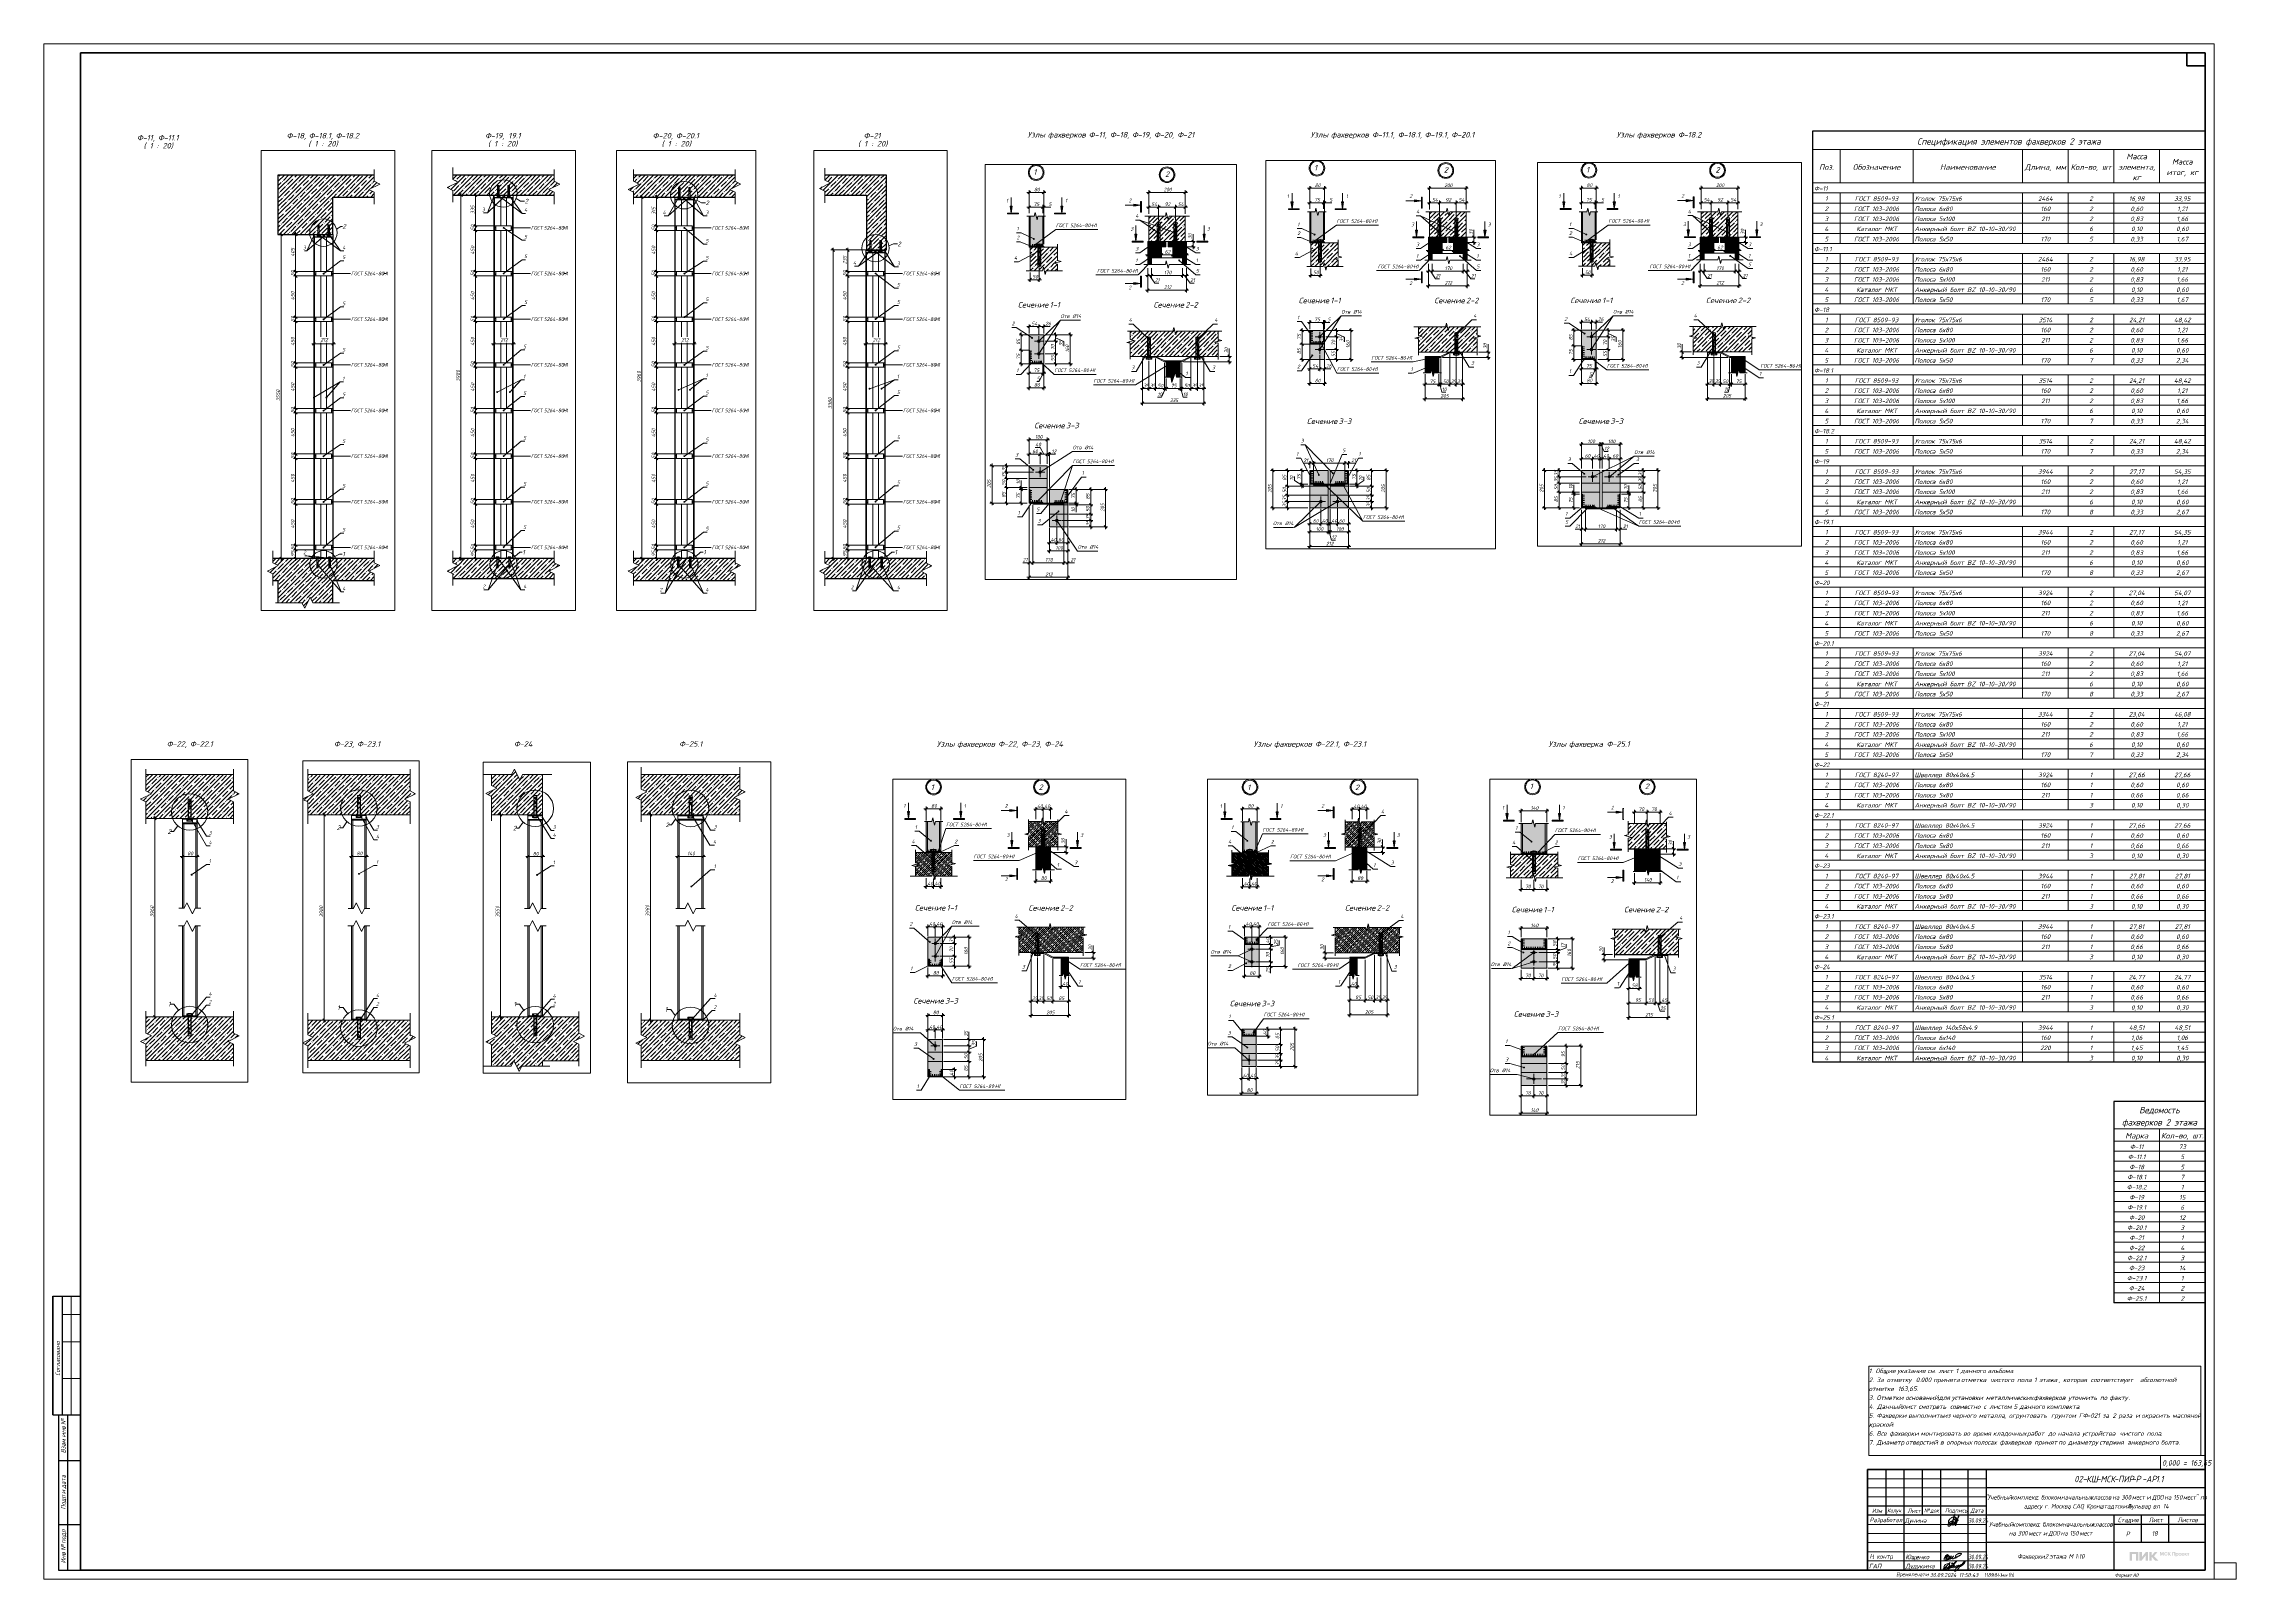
# Paper-space layout 'Layout1' of a CAD drawing. Header units: millimetres. Extents: x -1189 to 12, y 0 to 841.
# The model-space entities are those that its viewports show. They can reach past a viewport. Long polylines and large blocks are cut down to what shows.
import ezdxf

# ---------------------------------------------------------------- set-up
doc = ezdxf.new("R2010")
doc.units = ezdxf.units.MM
for name, pattern in [('200_ШТРИХ_ш1п0_6_', [32, 20, -12]), ('50_200_ШТРИХ_1Т_ш5_п1_п1_', [70, 50, -10, 0, -10]), ('IMPORT-Невидимая', [39.122222, 28.222222, -10.9]), ('Скрыто', [7.14375, 4.7625, -2.38125])]:
    doc.linetypes.add(name, pattern=pattern)
for name, color, linetype, lineweight in [('2D - Общий_Ном__пера__1', 7, 'Continuous', 9), ('A-ANNO-DIMS', 7, 'Continuous', 9), ('A-ANNO-DIMS-10', 7, 'Continuous', 9), ('A-ANNO-DIMS-20', 7, 'Continuous', 9), ('A-ANNO-NOTE', 7, 'Continuous', 9), ('A-DETL', 7, 'Continuous', 9), ('A-DETL-1', 7, 'Continuous', 5), ('A-DETL-2', 7, '200_ШТРИХ_ш1п0_6_', 5), ('A-DETL-3', 7, 'Continuous', 20), ('A-DETL-4', 7, '50_200_ШТРИХ_1Т_ш5_п1_п1_', 5), ('A-DETL-5', 7, 'IMPORT-Невидимая', 5), ('A-DETL-6', 7, 'Continuous', 30), ('A-DETL-CNTR-1', 7, '50_200_ШТРИХ_1Т_ш5_п1_п1_', 5), ('A-DETL-GENF', 7, 'Continuous', 9), ('A-DETL-GENF-1', 7, 'Continuous', 5), ('A-FLOR-FNSH-1', 7, 'Continuous', 30), ('A-FLOR-FNSH-2', 7, 'Continuous', 20), ('A-FLOR-PATT-1', 7, 'Continuous', 5), ('A-GENM', 7, 'Continuous', 9), ('A-GENM-1', 7, 'Continuous', 18), ('A-GENM-IDEN', 7, 'Continuous', 9), ('A-WALL-1', 7, 'Continuous', 30), ('A-WALL-PATT-1', 7, 'Continuous', 5), ('G-ANNO-SCHD', 7, 'Continuous', 9), ('G-ANNO-TEXT', 7, 'Continuous', 9), ('G-ANNO-TTLB', 7, 'Скрыто', 9)]:
    doc.layers.add(name, color=color, linetype=linetype, lineweight=lineweight)
doc.layers.add('A-DETL-GENF-2', color=7, linetype='Continuous', lineweight=9, true_color=0xffffff)
doc.layers.add('G-ANNO-NPLT', color=7, linetype='Continuous', plot=False)
doc.layers.add('NPLT_DWG_SIGN', color=5, linetype='Continuous', lineweight=9, true_color=0x0000ff, plot=False)
doc.styles.add('ISOCPEUR_B_I', font='', dxfattribs={"height": 30})
doc.styles.add('ISOCPEUR_B_I_1', font='', dxfattribs={"height": 3.5})
doc.styles.add('ISOCPEUR_B_I_2', font='', dxfattribs={"height": 3})
doc.styles.add('ISOCPEUR_I', font='isocpeui.ttf', dxfattribs={"width": 0.9, "height": 40})
doc.styles.add('ISOCPEUR_I_1', font='isocpeui.ttf', dxfattribs={"height": 50})
doc.styles.add('ISOCPEUR_I_10', font='isocpeui.ttf', dxfattribs={"width": 0.85, "height": 2.1})
doc.styles.add('ISOCPEUR_I_11', font='isocpeui.ttf', dxfattribs={"width": 0.85, "height": 3.5})
doc.styles.add('ISOCPEUR_I_12', font='isocpeui.ttf', dxfattribs={"height": 2.1})
doc.styles.add('ISOCPEUR_I_13', font='isocpeui.ttf', dxfattribs={"width": 0.85, "height": 3})
doc.styles.add('ISOCPEUR_I_14', font='isocpeui.ttf', dxfattribs={"width": 0.75, "height": 2.5})
doc.styles.add('ISOCPEUR_I_15', font='isocpeui.ttf', dxfattribs={"width": 0.9, "height": 2.5})
doc.styles.add('ISOCPEUR_I_16', font='isocpeui.ttf', dxfattribs={"height": 2.5})
doc.styles.add('ISOCPEUR_I_2', font='isocpeui.ttf', dxfattribs={"width": 0.9, "height": 20})
doc.styles.add('ISOCPEUR_I_3', font='isocpeui.ttf', dxfattribs={"height": 25})
doc.styles.add('ISOCPEUR_I_4', font='isocpeui.ttf', dxfattribs={"height": 20})
doc.styles.add('ISOCPEUR_I_5', font='isocpeui.ttf', dxfattribs={"height": 250})
doc.styles.add('ISOCPEUR_I_6', font='isocpeui.ttf', dxfattribs={"width": 0.85, "height": 2.5})
doc.styles.add('ISOCPEUR_I_7', font='isocpeui.ttf', dxfattribs={"width": 0.85, "height": 2.3})
doc.styles.add('ISOCPEUR_I_8', font='isocpeui.ttf', dxfattribs={"width": 0.85, "height": 2.2})
doc.styles.add('ISOCPEUR_I_9', font='isocpeui.ttf', dxfattribs={"width": 0.85, "height": 2})
doc.styles.get('ISOCPEUR_B_I').set_extended_font_data('ISOCPEUR', italic=True, bold=True)
doc.styles.get('ISOCPEUR_B_I_1').set_extended_font_data('ISOCPEUR', italic=True, bold=True)
doc.styles.get('ISOCPEUR_B_I_2').set_extended_font_data('ISOCPEUR', italic=True, bold=True)
doc.dimstyles.new('ISO-2_0_0_9К_СРЕДНИЙ', dxfattribs={"dimscale": 304.8, "dimtxt": 39.839247, "dimasz": 0.098425, "dimexe": 0.07874, "dimexo": 0, "dimgap": 0, "dimtad": 1, "dimdec": 0, "dimzin": 0, "dimdsep": 46, "dimtxsty": 'ISOCPEUR_I', "dimblk1": 'OBLIQUE', "dimblk2": 'OBLIQUE', "dimsah": 1, "dimcen": 0.09, "dimdle": 0.07874, "dimazin": 0, "dimtfac": 1, "dimtdec": 4, "dimtix": 1, "dimtmove": 0, "dimatfit": 3, "dimfxl": 1, "dimtvp": 1, "dimtolj": 1, "dimtzin": 0, "dimarcsym": 2})
doc.dimstyles.new('ISO-2_0_0_9К_СРЕДНИЙ_1', dxfattribs={"dimscale": 304.8, "dimtxt": 19.919624, "dimasz": 0.049213, "dimexe": 0.03937, "dimexo": 0, "dimgap": 0, "dimtad": 1, "dimdec": 0, "dimzin": 0, "dimdsep": 46, "dimtxsty": 'ISOCPEUR_I_2', "dimblk1": 'OBLIQUE', "dimblk2": 'OBLIQUE', "dimsah": 1, "dimcen": 0.09, "dimdle": 0.03937, "dimazin": 0, "dimtfac": 1, "dimtdec": 4, "dimtix": 1, "dimtmove": 0, "dimatfit": 3, "dimfxl": 1, "dimtvp": 1, "dimtolj": 1, "dimtzin": 0, "dimarcsym": 2})
doc.dimstyles.new('ISO-2_0_0_9К_СРЕДНИЙ_2', dxfattribs={"dimscale": 304.8, "dimtxt": 19.919624, "dimasz": 0.049213, "dimexe": 0.03937, "dimexo": 0, "dimgap": 0, "dimtad": 1, "dimdec": 0, "dimzin": 0, "dimdsep": 46, "dimtxsty": 'ISOCPEUR_I_2', "dimblk1": 'OBLIQUE', "dimblk2": 'OBLIQUE', "dimsah": 1, "dimcen": 0.09, "dimdle": 0.03937, "dimazin": 0, "dimtfac": 1, "dimtdec": 4, "dimtix": 1, "dimtmove": 1, "dimatfit": 3, "dimfxl": 1, "dimtvp": 1, "dimtolj": 1, "dimtzin": 0, "dimarcsym": 2})
doc.dimstyles.new('ISO-2_0_0_9К_СРЕДНИЙ_3', dxfattribs={"dimscale": 304.8, "dimtxt": 19.919624, "dimasz": 0.049213, "dimexe": 0.03937, "dimexo": 0, "dimgap": 0, "dimtad": 1, "dimdec": 0, "dimzin": 0, "dimdsep": 46, "dimtxsty": 'ISOCPEUR_I_2', "dimblk1": 'OBLIQUE', "dimblk2": 'OBLIQUE', "dimsah": 1, "dimcen": 0.09, "dimdle": 0.03937, "dimazin": 0, "dimtfac": 1, "dimtdec": 4, "dimtix": 1, "dimtmove": 2, "dimatfit": 3, "dimfxl": 1, "dimtvp": 1, "dimtolj": 1, "dimtzin": 0, "dimarcsym": 2})
doc.dimstyles.new('ISO-2_0_0_9К_СРЕДНИЙ_ФОН', dxfattribs={"dimscale": 304.8, "dimtxt": 39.839247, "dimasz": 0.098425, "dimexe": 0.07874, "dimexo": 0, "dimgap": 0.032808, "dimtad": 1, "dimdec": 0, "dimdsep": 46, "dimtxsty": 'ISOCPEUR_I', "dimblk1": 'OBLIQUE', "dimblk2": 'OBLIQUE', "dimsah": 1, "dimcen": 0.09, "dimdle": 0.07874, "dimazin": 0, "dimtfac": 1, "dimtdec": 4, "dimtix": 1, "dimtmove": 0, "dimatfit": 3, "dimfxl": 1, "dimtvp": 1, "dimtfill": 1, "dimtolj": 1, "dimtzin": 0, "dimarcsym": 2})
pattern_1 = [(45, (2583.76, 4305), (-45.6197, 45.6197), []), (45, (2629.38, 4305), (-45.6197, 45.6197), [80.645, -16.129, 2.682, -13.447])]
pattern_2 = [(45, (4209.81, 4305), (-22.80985, 22.80985), []), (45, (4232.62, 4305), (-22.80985, 22.80985), [40.323, -8.065, 1.341, -6.723])]
pattern_3 = [(45, (4916.3, 4305), (-22.80985, 22.80985), []), (45, (4939.11, 4305), (-22.80985, 22.80985), [40.323, -8.065, 1.341, -6.723])]
pattern_4 = [(45, (6089.76, 4305), (-45.6197, 45.6197), []), (45, (6135.38, 4305), (-45.6197, 45.6197), [80.645, -16.129, 2.682, -13.447])]
pattern_5 = [(45, (7584.246, 4305), (-45.6197, 45.6197), []), (45, (7629.866, 4305), (-45.6197, 45.6197), [80.645, -16.129, 2.682, -13.447])]
pattern_6 = [(45, (8636.327, 4305), (-22.80985, 22.80985), []), (45, (8659.137, 4305), (-22.80985, 22.80985), [40.322, -8.064, 1.341, -6.723])]
pattern_7 = [(45, (9630.798, 4305), (-22.80985, 22.80985), []), (45, (9653.608, 4305), (-22.80985, 22.80985), [40.322, -8.064, 1.341, -6.723])]
pattern_8 = [(45, (11143.02, 4305), (-45.6197, 45.6197), []), (45, (11188.64, 4305), (-45.6197, 45.6197), [80.645, -16.129, 2.682, -13.447])]
pattern_9 = [(45, (7933.283, 0), (-11.404925, 11.404925), []), (45, (7944.688, 0), (-11.404925, 11.404925), [20.161, -4.032, 0.335, -3.697])]
pattern_10 = [(45, (9315.508, 0), (-22.80985, 22.80985), []), (45, (9338.318, 0), (-22.80985, 22.80985), [40.322, -8.064, 0.671, -7.394])]
pattern_11 = [(45, (10602.626, 0), (-11.404925, 11.404925), []), (45, (10614.031, 0), (-11.404925, 11.404925), [20.161, -4.032, 0.335, -3.697])]
pattern_12 = [(45, (9420.183, 0), (-22.80985, 22.80985), []), (45, (9442.993, 0), (-22.80985, 22.80985), [40.323, -8.065, 0.671, -7.394])]
pattern_13 = [(45, (10923.997, 0), (-22.80985, 22.80985), []), (45, (10946.807, 0), (-22.80985, 22.80985), [40.323, -8.065, 0.671, -7.394])]
pattern_14 = [(45, (12326.678, 0), (-22.80985, 22.80985), []), (45, (12349.488, 0), (-22.80985, 22.80985), [40.323, -8.065, 0.671, -7.394])]

# ---------------------------------------------------------------- blocks, each defined once
blk = doc.blocks.new('020_Основная надпись Форма 3_МСК Проект - МСК_Генеральный подрядчик_new_ПИК_МСК_Проект_Лого-29242422-Фахверки 2 этажа')
at = {"lineweight": 5}
h = blk.add_hatch(color=256, dxfattribs=at)
h.paths.add_polyline_path([(8161, 9900), (2100, 9900), (2100, 3800), (3812, 3800), (3812, 8429), (6449, 8429), (6449, 3800), (8161, 3800)], flags=0)
h.paths.add_polyline_path([(10746, 8108), (10746, 8108), (10745, 9900), (9033, 9900), (9033, 3800), (10573, 3800), (11995, 5592), (13418, 7384), (13421, 3800), (15133, 3800), (15133, 9900), (13594, 9900), (12186, 8125), (11647, 7446), (11189, 6870), (10746, 6313)], flags=0)
h.paths.add_polyline_path([(21476, 9440), (20491, 8268), (19376, 6939), (19801, 6510), (20261, 6046), (20809, 5493), (21364, 4934), (21858, 4435), (22272, 4017), (22362, 3926), (22485, 3800), (20162, 3801), (18942, 5052), (17721, 6303), (17718, 3800), (16006, 3800), (16006, 9900), (17718, 9900), (17721, 7314), (19862, 9900), (21866, 9900), (21814, 9840)], flags=0)
h = blk.add_hatch(color=256, dxfattribs=at)
h.paths.add_polyline_path([(43864, 8819), (44433, 8823), (44435, 9010), (44437, 9197), (42770, 9197), (42772, 9010), (42773, 8823), (43343, 8819), (43343, 7283), (43864, 7283)], flags=0)
edge = h.paths.add_edge_path(flags=0)
edge.add_line((41556, 8182), (41853, 7760))
edge.add_line((41853, 7760), (41969, 7596))
edge.add_line((41969, 7596), (42069, 7454))
edge.add_line((42069, 7454), (42156, 7332))
edge.add_arc((43716, 8433), 1910, 215.216298, 215.991028)
edge.add_line((42171, 7311), (42191, 7283))
edge.add_line((42191, 7283), (42487, 7283))
edge.add_line((42487, 7283), (42601, 7283))
edge.add_arc((42543, 16552), 9269, 270.354105, 270.944825)
edge.add_line((42696, 7284), (42781, 7286))
edge.add_arc((42781, 7288), 1.96, 270.975537, 395.47259)
edge.add_line((42783, 7289), (42673, 7443))
edge.add_line((42673, 7443), (42552, 7611))
edge.add_line((42552, 7611), (42408, 7809))
edge.add_line((42408, 7809), (42034, 8325))
edge.add_line((42034, 8325), (42382, 8761))
edge.add_line((42382, 8761), (42731, 9197))
edge.add_line((42731, 9197), (42167, 9197))
edge.add_line((42167, 9197), (41860, 8789))
edge.add_line((41860, 8789), (41553, 8382))
edge.add_line((41553, 8382), (41553, 9197))
edge.add_line((41553, 9197), (41025, 9197))
edge.add_line((41025, 9197), (41025, 7283))
edge.add_line((41025, 7283), (41287, 7284))
edge.add_line((41287, 7284), (41549, 7286))
edge.add_line((41549, 7286), (41556, 8182))
edge = h.paths.add_edge_path(flags=0)
edge.add_arc((39883, 8451), 427, 359.667519, 540.332481)
edge.add_line((39456, 8448), (40310, 8448))
edge = h.paths.add_edge_path(flags=0)
edge.add_arc((40169, 7947), 648, 307.110861, 321.208475)
edge.add_arc((40170, 7946), 646, 321.208435, 335.323145)
edge.add_arc((40039, 8006), 790, 335.323145, 347.461479)
edge.add_line((40810, 7835), (40822, 7888))
edge.add_line((40822, 7888), (40317, 7888))
edge.add_line((40317, 7888), (40313, 7866))
edge.add_arc((40152, 7896), 164, 336.40329, 349.374742, ccw=False)
edge.add_arc((39943, 7988), 392, 329.641352, 336.40329, ccw=False)
edge.add_arc((39932, 7994), 405, 322.926472, 329.641352, ccw=False)
edge.add_arc((40077, 7884), 223, 312.425415, 322.926472, ccw=False)
edge.add_arc((39998, 7971), 340, 300.117466, 312.425415, ccw=False)
edge.add_arc((40006, 7956), 323, 287.323736, 300.117466, ccw=False)
edge.add_arc((39978, 8048), 419, 276.293012, 287.323736, ccw=False)
edge.add_arc((39922, 8552), 926, 270.193302, 276.293012, ccw=False)
edge.add_arc((39918, 9839), 2214, 268.841673, 270.193302, ccw=False)
edge.add_arc((39882, 8064), 439, 264.354103, 268.841673, ccw=False)
edge.add_arc((39866, 7903), 276, 258.377317, 264.354103, ccw=False)
edge.add_arc((39897, 8052), 429, 254.081009, 258.377317, ccw=False)
edge.add_arc((39910, 8101), 479, 236.676087, 254.081009, ccw=False)
edge.add_arc((39859, 8023), 386, 216.224994, 236.676087, ccw=False)
edge.add_arc((39911, 8061), 450, 197.504965, 216.224994, ccw=False)
edge.add_arc((40251, 8168), 807, 185.416472, 197.504965, ccw=False)
edge.add_line((39448, 8092), (39445, 8123))
edge.add_line((39445, 8123), (40824, 8123))
edge.add_line((40824, 8123), (40824, 8246))
edge.add_arc((39058, 8246), 1765, 360, 367.392279)
edge.add_arc((39794, 8342), 1024, 7.392279, 18.509452)
edge.add_arc((39963, 8398), 845, 18.509452, 30.867445)
edge.add_arc((39994, 8417), 809, 30.867445, 43.637808)
edge.add_arc((39994, 8417), 808, 43.637903, 56.584517)
edge.add_arc((39971, 8381), 852, 56.584517, 69.03359)
edge.add_arc((39941, 8304), 935, 69.03359, 80.880678)
edge.add_arc((39899, 8040), 1201, 80.880678, 90.694704)
edge.add_arc((39931, 5400), 3842, 90.694704, 91.210551)
edge.add_arc((39915, 6122), 3120, 91.210551, 91.812886)
edge.add_arc((39911, 6256), 2985, 91.812886, 92.345692)
edge.add_arc((39798, 9026), 213, 92.345692, 96.011033)
edge.add_arc((39844, 8584), 658, 96.011033, 100.30734)
edge.add_arc((40070, 7341), 1921, 100.30734, 102.239501)
edge.add_arc((40071, 7339), 1923, 102.239533, 104.173806)
edge.add_arc((39767, 8542), 682, 104.173806, 108.365752)
edge.add_arc((39856, 8273), 966, 108.365752, 123.203046)
edge.add_arc((39810, 8343), 881, 123.203046, 139.087307)
edge.add_arc((39827, 8329), 904, 139.087307, 154.76055)
edge.add_arc((39974, 8259), 1067, 154.76055, 168.601695)
edge.add_arc((39602, 8334), 687, 168.601695, 175.401685)
edge.add_arc((41220, 8204), 2310, 175.401685, 178.155068)
edge.add_arc((41237, 8204), 2328, 178.155068, 180.936659)
edge.add_arc((39795, 8180), 885, 180.936659, 186.658016)
edge.add_arc((39954, 8199), 1045, 186.658016, 203.226902)
edge.add_arc((39775, 8122), 850, 203.226902, 222.562119)
edge.add_arc((39775, 8122), 850, 222.562088, 241.900512)
edge.add_arc((39866, 8293), 1044, 241.900512, 258.481522)
edge.add_arc((39898, 8448), 1203, 258.481522, 267.713314)
edge.add_arc((39909, 8739), 1493, 267.713314, 275.561878)
edge.add_arc((39917, 8664), 1418, 275.561878, 283.590746)
edge.add_arc((40042, 8143), 882, 283.590746, 295.046433)
edge.add_arc((40078, 8066), 797, 295.046433, 307.110861)
edge = h.paths.add_edge_path(flags=0)
edge.add_arc((37803, 8062), 414, 240.008054, 254.632115)
edge.add_arc((37767, 7935), 282, 254.632115, 265.543257)
edge.add_arc((37822, 8634), 984, 265.543257, 274.151586)
edge.add_arc((37873, 7935), 282, 274.151586, 285.048109)
edge.add_arc((37827, 8107), 460, 285.048109, 296.635211)
edge.add_arc((37858, 8044), 390, 296.635211, 309.745352)
edge.add_arc((37855, 8047), 394, 309.745347, 322.784744)
edge.add_arc((37788, 8099), 479, 322.784744, 334.047379)
edge.add_arc((37649, 8166), 634, 334.047379, 342.559316)
edge.add_arc((37535, 8202), 753, 342.559316, 350.037582)
edge.add_arc((37429, 8221), 861, 350.037582, 357.012652)
edge.add_arc((37112, 8237), 1178, 357.012652, 362.529)
edge.add_arc((37160, 8240), 1130, 2.529, 9.751239)
edge.add_arc((37642, 8322), 641, 9.751239, 20.796899)
edge.add_arc((37763, 8368), 512, 20.796899, 33.287496)
edge.add_arc((37815, 8402), 450, 33.287496, 47.058163)
edge.add_arc((37855, 8445), 391, 47.058163, 54.395925)
edge.add_arc((37866, 8461), 371, 54.395925, 62.029384)
edge.add_arc((37858, 8445), 389, 62.029384, 69.468955)
edge.add_arc((37825, 8357), 483, 69.468955, 75.796484)
edge.add_arc((37853, 8470), 367, 75.796484, 84.552394)
edge.add_arc((37821, 8129), 709, 84.552394, 89.897069)
edge.add_arc((37821, 8127), 712, 89.897155, 95.236318)
edge.add_arc((37790, 8459), 379, 95.236318, 103.802461)
edge.add_arc((37803, 8409), 429, 103.802461, 120.768472)
edge.add_arc((37783, 8442), 391, 120.768472, 138.955962)
edge.add_arc((37826, 8404), 449, 138.955962, 155.785023)
edge.add_arc((38064, 8298), 709, 155.785023, 167.733637)
edge.add_arc((37911, 8331), 553, 167.733637, 171.762842)
edge.add_arc((37867, 8337), 508, 171.762842, 176.053105)
edge.add_arc((38280, 8309), 922, 176.053105, 179.039994)
edge.add_arc((42346, 8241), 4988, 179.039994, 179.895615)
edge.add_arc((40108, 8245), 2751, 179.895615, 181.947427)
edge.add_arc((38096, 8176), 737, 181.947427, 187.411748)
edge.add_arc((37892, 8150), 531, 187.411748, 194.078728)
edge.add_arc((38197, 8226), 846, 194.078728, 198.784259)
edge.add_arc((37873, 8116), 505, 198.784259, 211.530296)
edge.add_arc((37821, 8084), 443, 211.530296, 225.587453)
edge.add_arc((37807, 8069), 422, 225.587453, 240.008054)
edge = h.paths.add_edge_path(flags=0)
edge.add_arc((37912, 8170), 906, 316.524521, 329.26461)
edge.add_arc((37892, 8182), 929, 329.26461, 341.767972)
edge.add_arc((37460, 8325), 1385, 341.767972, 345.392852)
edge.add_arc((38254, 8118), 564, 345.392852, 352.482369)
edge.add_arc((38042, 8146), 778, 352.482369, 358.257047)
edge.add_arc((34691, 8248), 4130, 358.257047, 359.934224)
edge.add_arc((30519, 8253), 8303, 359.934224, 360.561925)
edge.add_arc((37446, 8321), 1375, 0.561925, 2.934637)
edge.add_arc((38168, 8358), 653, 2.934637, 6.625741)
edge.add_arc((38367, 8381), 451, 6.625741, 11.491485)
edge.add_arc((37710, 8247), 1123, 11.491485, 18.959608)
edge.add_arc((37889, 8309), 933, 18.959608, 27.542422)
edge.add_arc((37930, 8330), 887, 27.542422, 36.355318)
edge.add_arc((37922, 8324), 896, 36.355381, 45.099047)
edge.add_arc((37865, 8267), 978, 45.099047, 53.811746)
edge.add_arc((37930, 8356), 867, 53.811746, 63.34917)
edge.add_arc((37897, 8291), 940, 63.34917, 72.470379)
edge.add_arc((37767, 7877), 1374, 72.470379, 79.337493)
edge.add_arc((37932, 8754), 481, 79.337493, 86.944887)
edge.add_arc((37765, 5636), 3604, 86.944887, 88.670127)
edge.add_arc((37766, 5659), 3581, 88.670127, 90.405948)
edge.add_arc((37744, 8737), 503, 90.405948, 97.798655)
edge.add_arc((37834, 8083), 1164, 97.798655, 112.02703)
edge.add_arc((37754, 8280), 950, 112.02703, 128.588692)
edge.add_arc((37719, 8324), 894, 128.588692, 145.719379)
edge.add_arc((37739, 8311), 918, 145.719379, 162.508534)
edge.add_arc((38324, 8126), 1531, 162.508534, 165.833159)
edge.add_arc((37443, 8349), 623, 165.833159, 172.341966)
edge.add_arc((37601, 8328), 782, 172.341966, 177.980752)
edge.add_arc((40169, 8237), 3352, 177.980752, 179.894593)
edge.add_arc((44396, 8229), 7579, 179.894593, 180.570002)
edge.add_arc((37813, 8164), 996, 180.570002, 183.58424)
edge.add_arc((37338, 8134), 520, 183.58424, 188.135779)
edge.add_arc((37596, 8171), 781, 188.135779, 191.492751)
edge.add_arc((38213, 8296), 1410, 191.492751, 194.358693)
edge.add_arc((37680, 8160), 860, 194.358693, 198.509204)
edge.add_arc((37651, 8150), 830, 198.509204, 202.742848)
edge.add_arc((38010, 8300), 1218, 202.742848, 205.918822)
edge.add_arc((37689, 8145), 862, 205.918822, 215.567817)
edge.add_arc((37734, 8176), 917, 215.567817, 224.786626)
edge.add_arc((37740, 8183), 925, 224.786626, 233.948972)
edge.add_arc((37727, 8164), 903, 233.948972, 243.295159)
edge.add_arc((37760, 8231), 977, 243.295159, 256.596016)
edge.add_arc((37821, 8487), 1240, 256.596016, 267.726783)
edge.add_arc((37822, 8498), 1252, 267.726783, 278.793327)
edge.add_arc((37856, 8274), 1024, 278.793327, 291.665242)
edge.add_arc((37878, 8218), 965, 291.665242, 303.840681)
edge.add_arc((37907, 8176), 914, 303.840681, 316.524479)
edge = h.paths.add_edge_path(flags=0)
edge.add_arc((45927, 8233), 10653, 179.92948, 180.455109)
edge.add_arc((36187, 8156), 913, 180.455109, 183.63763)
edge.add_arc((35645, 8121), 369, 183.63763, 189.328714)
edge.add_arc((35724, 8134), 450, 189.328714, 194.241651)
edge.add_arc((35996, 8204), 731, 194.241651, 204.627357)
edge.add_arc((35709, 8072), 415, 204.627357, 220.486365)
edge.add_arc((35672, 8040), 365, 220.486365, 237.549113)
edge.add_arc((35723, 8120), 460, 237.549113, 251.897901)
edge.add_arc((35687, 8010), 345, 251.897901, 261.913223)
edge.add_arc((35751, 8460), 799, 261.913223, 267.253643)
edge.add_arc((35751, 8467), 806, 267.253643, 272.600592)
edge.add_arc((35770, 8040), 379, 272.600592, 281.991435)
edge.add_arc((35762, 8082), 421, 281.991435, 302.108556)
edge.add_arc((35795, 8028), 358, 302.108556, 324.829744)
edge.add_arc((35708, 8090), 465, 324.829744, 344.314584)
edge.add_arc((35198, 8233), 995, 344.314584, 355.352269)
edge.add_arc((35036, 8246), 1158, 355.352269, 361.578726)
edge.add_arc((35182, 8250), 1011, 1.578726, 8.468156)
edge.add_arc((35313, 8270), 878, 8.468156, 15.835939)
edge.add_arc((35633, 8360), 546, 15.835939, 26.352802)
edge.add_arc((35746, 8416), 420, 26.352802, 38.508495)
edge.add_arc((35734, 8407), 436, 38.508495, 50.334928)
edge.add_arc((35741, 8415), 425, 50.334928, 62.316769)
edge.add_arc((35765, 8461), 373, 62.316769, 75.522481)
edge.add_arc((35755, 8425), 411, 75.522481, 84.70483)
edge.add_arc((35736, 8219), 617, 84.70483, 91.470941)
edge.add_arc((35736, 8228), 608, 91.470941, 98.274524)
edge.add_arc((35702, 8462), 371, 98.274524, 108.125154)
edge.add_arc((35726, 8388), 449, 108.125154, 122.696332)
edge.add_arc((35691, 8442), 385, 122.696332, 139.05433)
edge.add_arc((35730, 8409), 436, 139.05433, 154.287821)
edge.add_arc((35984, 8287), 717, 154.287821, 164.784235)
edge.add_arc((35881, 8315), 611, 164.784235, 168.811434)
edge.add_arc((35575, 8375), 299, 168.811434, 175.688513)
edge.add_arc((36006, 8343), 732, 175.688513, 179.449701)
edge.add_line((35275, 8350), (35274, 8246))
edge = h.paths.add_edge_path(flags=0)
edge.add_arc((33480, 8292), 3249, 358.32084, 360.553766)
edge.add_arc((35798, 8315), 930, 0.553766, 6.208656)
edge.add_arc((35355, 8266), 1376, 6.208656, 14.115958)
edge.add_arc((35720, 8358), 999, 14.115958, 24.165156)
edge.add_arc((35827, 8406), 882, 24.165156, 34.90236)
edge.add_arc((35895, 8454), 799, 34.90236, 46.471061)
edge.add_arc((35925, 8485), 756, 46.471061, 55.201758)
edge.add_arc((35946, 8515), 719, 55.201758, 64.270695)
edge.add_arc((35933, 8489), 748, 64.270695, 73.147613)
edge.add_arc((35889, 8343), 901, 73.147613, 80.870685)
edge.add_arc((35938, 8650), 590, 80.870685, 86.283659)
edge.add_arc((35894, 7970), 1272, 86.283659, 89.335662)
edge.add_arc((35894, 7983), 1259, 89.335662, 92.381827)
edge.add_arc((35864, 8724), 517, 92.381827, 98.31033)
edge.add_arc((35881, 8603), 640, 98.31033, 111.036753)
edge.add_arc((35936, 8459), 793, 111.036753, 121.867981)
edge.add_arc((35929, 8472), 778, 121.867981, 132.792982)
edge.add_arc((35794, 8618), 579, 132.792982, 146.425674)
edge.add_line((35311, 8938), (35287, 8902))
edge.add_line((35287, 8902), (35285, 9049))
edge.add_line((35285, 9049), (35283, 9197))
edge.add_line((35283, 9197), (34756, 9197))
edge.add_line((34756, 9197), (34756, 6632))
edge.add_line((34756, 6632), (35283, 6632))
edge.add_line((35283, 6632), (35285, 7102))
edge.add_line((35285, 7102), (35287, 7573))
edge.add_line((35287, 7573), (35310, 7537))
edge.add_arc((35753, 7825), 528, 213.041573, 221.109296)
edge.add_arc((35829, 7891), 629, 221.109296, 228.188686)
edge.add_arc((35848, 7912), 658, 228.188686, 235.106889)
edge.add_arc((35851, 7917), 664, 235.106889, 241.988299)
edge.add_arc((35959, 8119), 892, 241.988299, 245.370993)
edge.add_arc((35816, 7808), 550, 245.370993, 250.229906)
edge.add_arc((35833, 7855), 600, 250.229906, 254.847723)
edge.add_arc((36001, 8477), 1244, 254.847723, 257.524335)
edge.add_arc((35849, 7788), 539, 257.524335, 265.590308)
edge.add_arc((35897, 8408), 1161, 265.590308, 270.144659)
edge.add_arc((35897, 8425), 1177, 270.144659, 274.668866)
edge.add_arc((35942, 7868), 619, 274.668866, 282.000445)
edge.add_arc((35900, 8069), 825, 282.000445, 299.412911)
edge.add_arc((35947, 7986), 728, 299.412911, 318.526713)
edge.add_arc((35885, 8041), 812, 318.526713, 336.499675)
edge.add_arc((35514, 8202), 1216, 336.499675, 349.774218)
edge.add_arc((35939, 8125), 784, 349.774218, 356.122637)
edge.add_arc((33469, 8293), 3260, 356.122637, 358.32084)
h.paths.add_polyline_path([(32829, 9431), (33845, 9431), (33845, 7283), (34139, 7284), (34434, 7286), (34436, 8593), (34436, 9900), (32237, 9900), (32237, 7283), (32829, 7283)], flags=0)
h.paths.add_polyline_path([(30325, 8666), (30874, 9352), (31312, 9900), (30762, 9900), (30217, 9177), (29830, 8665), (29830, 9900), (29268, 9900), (29268, 7283), (29597, 7285), (29826, 7288), (29835, 8414), (30745, 7283), (31404, 7283)], flags=0)
edge = h.paths.add_edge_path(flags=0)
edge.add_arc((27913, 8826), 1117, 7.914741, 91.248342)
edge.add_line((27889, 9943), (27735, 9943))
edge.add_arc((27834, 8697), 1250, 94.552991, 176.304475)
edge.add_line((26587, 8777), (26587, 8407))
edge.add_arc((27838, 8536), 1258, 185.913922, 265.325682)
edge.add_line((27735, 7283), (27889, 7283))
edge.add_line((27889, 7283), (27874, 7283))
edge.add_arc((27913, 8400), 1117, 267.972245, 352.078311)
edge.add_line((29020, 8246), (28416, 8246))
edge.add_arc((27896, 8259), 521, 269.258789, 358.529893, ccw=False)
edge.add_line((27889, 7738), (27762, 7738))
edge.add_arc((27937, 8456), 739, 182.166382, 256.26849, ccw=False)
edge.add_line((27199, 8428), (27199, 8798))
edge.add_arc((27841, 8846), 644, 98.846757, 184.282766, ccw=False)
edge.add_line((27742, 9483), (27889, 9488))
edge.add_arc((27906, 8994), 494, -1.628331, 91.954567, ccw=False)
edge.add_line((28400, 8980), (29020, 8980))
edge.add_line((29020, 8980), (29020, 8980))
h.paths.add_polyline_path([(24342, 9900), (24944, 8409), (25547, 9900), (26310, 9900), (26310, 7283), (25773, 7283), (25773, 9028), (25069, 7283), (24820, 7283), (24116, 9028), (24116, 7283), (23579, 7283), (23579, 9900)], flags=0)
blk = doc.blocks.new('020_Основная надпись Форма 3_МСК Проект - МСК_Генеральный подрядчик_new-29242421-Фахверки 2 этажа')
at = {"xscale": 0.003, "yscale": 0.003, "zscale": 0.003}
blk.add_blockref('020_Основная надпись Форма 3_МСК Проект - МСК_Генеральный подрядчик_new_ПИК_МСК_Проект_Лого-29242422-Фахверки 2 этажа', (0.3, -2.1), dxfattribs=at)
blk = doc.blocks.new('020_Основная надпись Форма 3_МСК Проект - АР1_1-30882701-Фахверки 2 этажа')
at = {"layer": 'A-ANNO-NOTE', "lineweight": 30}
for p, q in [((-1184, 155), (-1184, 90)), ((-1184, 155), (-1169, 155)), ((-1184, 90), (-1184, 155)), ((-1179, 155), (-1179, 90)), ((-1184, 90), (-1169, 90)), ((-1181, 90), (-1181, 5)), ((-1181, 90), (-1169, 90)), ((-1176, 90), (-1176, 5)), ((-1181, 65), (-1169, 65)), ((-180, 60), (-180, 35)), ((-170, 60), (-170, 5)), ((-160, 60), (-160, 35)), ((-150, 60), (-150, 5)), ((-135, 60), (-135, 5)), ((-125, 60), (-125, 5)), ((-5, 50), (-125, 50)), ((-125, 40), (-190, 40)), ((-1181, 30), (-1169, 30)), ((-125, 35), (-190, 35)), ((-5, 35), (-125, 35)), ((-55, 35), (-55, 5)), ((-5, 30), (-55, 30)), ((-40, 35), (-40, 30)), ((-40, 30), (-40, 20)), ((-25, 35), (-25, 30)), ((-25, 30), (-25, 20)), ((-5, 20), (-125, 20)), ((-1181, 5), (-1169, 5))]:
    blk.add_line(p, q, dxfattribs=at)
at = {"layer": 'A-ANNO-NOTE'}
for p, q in [((-1179, 145), (-1169, 145)), ((-1174, 155), (-1174, 90)), ((-1169, 155), (-1169, 90)), ((-1179, 130), (-1169, 130)), ((-1179, 110), (-1169, 110)), ((-5, 60), (-5, 70)), ((-125, 55), (-190, 55)), ((-125, 50), (-190, 50)), ((-5, 60), (-15, 60)), ((-125, 45), (-190, 45)), ((-125, 30), (-190, 30)), ((-125, 25), (-190, 25)), ((-125, 20), (-190, 20)), ((-125, 15), (-190, 15)), ((-125, 10), (-190, 10))]:
    blk.add_line(p, q, dxfattribs=at)
at = {"layer": 'A-ANNO-NOTE', "lineweight": 40}
for p, q in [((-190, 60), (-190, 5)), ((-5, 60), (-190, 60))]:
    blk.add_line(p, q, dxfattribs=at)
at = {"layer": 'G-ANNO-TTLB', "linetype": 'Continuous', "lineweight": 20}
for p, q in [((-1189, 0), (-1189, 841)), ((-1189, 841), (0, 841)), ((0, 841), (0, 0)), ((0, 0), (-1189, 0))]:
    blk.add_line(p, q, dxfattribs=at)
at = {"layer": 'G-ANNO-TTLB', "linetype": 'Continuous', "lineweight": 40}
for p, q in [((-1169, 5), (-1169, 836)), ((-1169, 836), (-5, 836)), ((-15, 836), (-15, 829)), ((-5, 836), (-15, 836)), ((-15, 829), (-5, 829)), ((-5, 829), (-5, 836)), ((-5, 836), (-5, 5)), ((-5, 5), (-1169, 5))]:
    blk.add_line(p, q, dxfattribs=at)
at = {"xscale": 0.25715, "yscale": 0.25715, "zscale": 0.25715}
blk.add_blockref('020_Основная надпись Форма 3_МСК Проект - МСК_Генеральный подрядчик_new-29242421-Фахверки 2 этажа', (-48, 7.8), dxfattribs=at)
at = {"layer": 'G-ANNO-TTLB', "linetype": 'Continuous', "char_height": 2.5, "attachment_point": 1, "rotation": 90, "style": 'ISOCPEUR_I_6'}
for s, insert, width in [('Согласовано', (-1182.6, 111.4), 21.124), ('\\fISOCPEUR|b0|i1|c204|p34|;\\W.85;№', (-1179.6, 84.5), 3.203), ('Взам', (-1179.6, 69), 8.109), ('инв', (-1179.6, 77.7), 5.724), ('. ', (-1179.6, 82.5), 2.453), ('. ', (-1179.6, 75.7), 2.453), ('\\fISOCPEUR|b0|i1|c204|p34|;\\W.85; ', (-1179.6, 48.2), 1.635), ('дата', (-1179.6, 49.6), 8.518), ('\\fISOCPEUR|b0|i1|c204|p34|;\\W.85;и', (-1179.6, 46.6), 1.908), ('Подп', (-1179.6, 38.2), 7.836), ('. ', (-1179.6, 44.6), 2.453), ('подл', (-1179.6, 19.6), 7.632), ('\\fISOCPEUR|b0|i1|c204|p34|;\\W.85;.', (-1179.6, 25.9), 0.818), ('\\fISOCPEUR|b0|i1|c204|p34|;\\W.85;№', (-1179.6, 15.6), 3.203), ('\\fISOCPEUR|b0|i1|c204|p34|;\\W.85; ', (-1179.6, 18.2), 1.635), ('Инв', (-1179.6, 8.7), 5.928), ('. ', (-1179.6, 13.5), 2.453)]:
    blk.add_mtext(s, dxfattribs=dict(at, insert=insert, width=width))
at = {"layer": 'G-ANNO-TTLB', "linetype": 'Continuous', "attachment_point": 1}
for s, insert, char_height, width, style in [('02-', (-76.6, 56.6), 3.5, 7.973, 'ISOCPEUR_I_11'), ('КШ', (-70.1, 56.6), 3.5, 6.746, 'ISOCPEUR_I_11'), ('\\fISOCPEUR|b0|i1|c204|p34|;\\W.85;-', (-64.5, 56.6), 3.5, 2.658, 'ISOCPEUR_I_11'), ('МСК', (-62.3, 56.6), 3.5, 9.063, 'ISOCPEUR_I_11'), ('\\fISOCPEUR|b0|i1|c204|p34|;\\W.85;-', (-54.8, 56.6), 3.5, 2.658, 'ISOCPEUR_I_11'), ('ПИР', (-52.6, 56.6), 3.5, 8.995, 'ISOCPEUR_I_11'), ('\\fISOCPEUR|b0|i1|c204|p34|;\\W.85;-', (-45.2, 56.6), 3.5, 2.658, 'ISOCPEUR_I_11'), ('\\fISOCPEUR|b0|i1|c204|p34|;\\W.85;Р', (-43, 56.6), 3.5, 2.998, 'ISOCPEUR_I_11'), ('Изм', (-187.5, 38.6), 2.3, 5.383, 'ISOCPEUR_I_7'), ('\\fISOCPEUR|b0|i1|c204|p34|;\\W.85;.', (-183.1, 38.6), 2.3, 0.75, 'ISOCPEUR_I_7'), ('Кол', (-179.2, 38.7), 2.2, 5.111, 'ISOCPEUR_I_8'), ('\\fISOCPEUR|b0|i1|c204|p34|;\\W.85;.', (-174.9, 38.7), 2.2, 0.681, 'ISOCPEUR_I_8'), ('уч', (-174.4, 38.7), 2.2, 3.271, 'ISOCPEUR_I_8'), ('\\fISOCPEUR|b0|i1|c204|p34|;\\W.85;.', (-171.7, 38.7), 2.2, 0.681, 'ISOCPEUR_I_8'), ('Лист', (-168, 38.6), 2.3, 7.223, 'ISOCPEUR_I_7'), ('\\fISOCPEUR|b0|i1|c204|p34|;\\W.85;№', (-159, 38.7), 2.2, 2.794, 'ISOCPEUR_I_8'), ('\\fISOCPEUR|b0|i1|c204|p34|;\\W.85; ', (-156.7, 38.7), 2.2, 1.363, 'ISOCPEUR_I_8'), ('док', (-155.6, 38.7), 2.2, 4.906, 'ISOCPEUR_I_8'), ('\\fISOCPEUR|b0|i1|c204|p34|;\\W.85;.', (-151.5, 38.7), 2.2, 0.681, 'ISOCPEUR_I_8'), ('Подпись', (-147.5, 38.8), 2.3, 11.857, 'ISOCPEUR_I_7'), ('Дата', (-133.5, 38.8), 2.3, 8.177, 'ISOCPEUR_I_7'), ('\\fISOCPEUR|b0|i1|c204|p34|;\\W.85;"', (-125.5, 46.1), 2.5, 1.635, 'ISOCPEUR_I_6'), ('Учебный', (-124.2, 46.1), 2.5, 13.765, 'ISOCPEUR_I_6'), ('\\fISOCPEUR|b0|i1|c204|p34|;\\W.85; ', (-112.8, 46.1), 2.5, 1.635, 'ISOCPEUR_I_6'), ('комплекс', (-111.5, 46.1), 2.5, 15.196, 'ISOCPEUR_I_6'), ('адресу', (-104.4, 41.2), 2.5, 11.38, 'ISOCPEUR_I_6'), ('\\fISOCPEUR|b0|i1|c204|p34|;\\W.85; ', (-98.9, 46.1), 2.5, 1.635, 'ISOCPEUR_I_6'), ('\\fISOCPEUR|b0|i1|c204|p34|;\\W.85;с', (-97.6, 46.1), 2.5, 1.635, 'ISOCPEUR_I_6'), ('\\fISOCPEUR|b0|i1|c204|p34|;\\W.85; ', (-96.2, 46.1), 2.5, 1.635, 'ISOCPEUR_I_6'), (': ', (-95, 41.2), 2.5, 2.453, 'ISOCPEUR_I_6'), ('блоком', (-94.9, 46.1), 2.5, 11.653, 'ISOCPEUR_I_6'), ('\\fISOCPEUR|b0|i1|c204|p34|;\\W.85;г', (-93, 41.2), 2.5, 1.908, 'ISOCPEUR_I_6'), ('. ', (-91.4, 41.2), 2.5, 2.453, 'ISOCPEUR_I_6'), ('Москва', (-89.4, 41.2), 2.5, 11.857, 'ISOCPEUR_I_6'), ('\\fISOCPEUR|b0|i1|c204|p34|;\\W.85; ', (-85.3, 46.1), 2.5, 1.635, 'ISOCPEUR_I_6'), ('начальных', (-83.9, 46.1), 2.5, 17.785, 'ISOCPEUR_I_6'), (', ', (-79.6, 41.2), 2.5, 2.589, 'ISOCPEUR_I_6'), ('САО', (-77.5, 41.2), 2.5, 6.405, 'ISOCPEUR_I_6'), (', ', (-72.2, 41.2), 2.5, 2.589, 'ISOCPEUR_I_6'), ('Кронштадтский', (-70.1, 41.2), 2.5, 26.372, 'ISOCPEUR_I_6'), ('\\fISOCPEUR|b0|i1|c204|p34|;\\W.85; ', (-69.2, 46.1), 2.5, 1.635, 'ISOCPEUR_I_6'), ('классов', (-67.9, 46.1), 2.5, 13.015, 'ISOCPEUR_I_6'), ('\\fISOCPEUR|b0|i1|c204|p34|;\\W.85; ', (-57.1, 46.1), 2.5, 1.635, 'ISOCPEUR_I_6'), ('на', (-55.8, 46.1), 2.5, 4.02, 'ISOCPEUR_I_6'), (' 300 ', (-52.5, 46.1), 2.5, 8.995, 'ISOCPEUR_I_6'), ('\\fISOCPEUR|b0|i1|c204|p34|;\\W.85; ', (-48.3, 41.2), 2.5, 1.635, 'ISOCPEUR_I_6'), ('бульвар', (-47, 41.2), 2.5, 13.561, 'ISOCPEUR_I_6'), ('мест', (-45.1, 46.1), 2.5, 8.041, 'ISOCPEUR_I_6'), ('\\fISOCPEUR|b0|i1|c204|p34|;\\W.85; ', (-38.4, 46.1), 2.5, 1.635, 'ISOCPEUR_I_6'), ('\\fISOCPEUR|b0|i1|c204|p34|;\\W.85;и', (-37.1, 46.1), 2.5, 1.908, 'ISOCPEUR_I_6'), (', ', (-35.8, 41.2), 2.5, 2.589, 'ISOCPEUR_I_6'), ('\\fISOCPEUR|b0|i1|c204|p34|;\\W.85; ', (-35.5, 46.1), 2.5, 1.635, 'ISOCPEUR_I_6'), ('ДОО', (-34.1, 46.1), 2.5, 6.61, 'ISOCPEUR_I_6'), ('вл', (-33.6, 41.2), 2.5, 3.816, 'ISOCPEUR_I_6'), ('. 14', (-30.5, 41.2), 2.5, 5.928, 'ISOCPEUR_I_6'), ('\\fISOCPEUR|b0|i1|c204|p34|;\\W.85; ', (-28.7, 46.1), 2.5, 1.635, 'ISOCPEUR_I_6'), ('на', (-27.3, 46.1), 2.5, 4.02, 'ISOCPEUR_I_6'), (' 150 ', (-24, 46.1), 2.5, 8.45, 'ISOCPEUR_I_6'), ('мест', (-17.1, 46.1), 2.5, 8.041, 'ISOCPEUR_I_6'), ('" ', (-10.4, 46.1), 2.5, 3.271, 'ISOCPEUR_I_6'), ('по', (-7.7, 46.1), 2.5, 3.816, 'ISOCPEUR_I_6'), ('Разработал', (-188.8, 33.7), 2.5, 20.239, 'ISOCPEUR_I_6'), ('Учебный', (-123.4, 31.3), 2.5, 13.765, 'ISOCPEUR_I_6'), ('на', (-112.5, 26.4), 2.5, 4.02, 'ISOCPEUR_I_6'), ('\\fISOCPEUR|b0|i1|c204|p34|;\\W.85; ', (-112, 31.3), 2.5, 1.635, 'ISOCPEUR_I_6'), ('комплекс', (-110.7, 31.3), 2.5, 15.196, 'ISOCPEUR_I_6'), (' 300 ', (-109.2, 26.4), 2.5, 8.995, 'ISOCPEUR_I_6'), ('мест', (-101.8, 26.4), 2.5, 8.041, 'ISOCPEUR_I_6'), ('\\fISOCPEUR|b0|i1|c204|p34|;\\W.85; ', (-98.2, 31.3), 2.5, 1.635, 'ISOCPEUR_I_6'), ('\\fISOCPEUR|b0|i1|c204|p34|;\\W.85;с', (-96.8, 31.3), 2.5, 1.635, 'ISOCPEUR_I_6'), ('\\fISOCPEUR|b0|i1|c204|p34|;\\W.85; ', (-95.5, 31.3), 2.5, 1.635, 'ISOCPEUR_I_6'), ('\\fISOCPEUR|b0|i1|c204|p34|;\\W.85; ', (-95.2, 26.4), 2.5, 1.635, 'ISOCPEUR_I_6'), ('блоком', (-94.1, 31.3), 2.5, 11.653, 'ISOCPEUR_I_6'), ('\\fISOCPEUR|b0|i1|c204|p34|;\\W.85;и', (-93.8, 26.4), 2.5, 1.908, 'ISOCPEUR_I_6'), ('\\fISOCPEUR|b0|i1|c204|p34|;\\W.85; ', (-92.2, 26.4), 2.5, 1.635, 'ISOCPEUR_I_6'), ('ДОО', (-90.9, 26.4), 2.5, 6.61, 'ISOCPEUR_I_6'), ('\\fISOCPEUR|b0|i1|c204|p34|;\\W.85; ', (-85.4, 26.4), 2.5, 1.635, 'ISOCPEUR_I_6'), ('\\fISOCPEUR|b0|i1|c204|p34|;\\W.85; ', (-84.5, 31.3), 2.5, 1.635, 'ISOCPEUR_I_6'), ('на', (-84.1, 26.4), 2.5, 4.02, 'ISOCPEUR_I_6'), ('начальных', (-83.1, 31.3), 2.5, 17.785, 'ISOCPEUR_I_6'), (' 150 ', (-80.8, 26.4), 2.5, 8.45, 'ISOCPEUR_I_6'), ('мест', (-73.8, 26.4), 2.5, 8.041, 'ISOCPEUR_I_6'), ('\\fISOCPEUR|b0|i1|c204|p34|;\\W.85; ', (-68.5, 31.3), 2.5, 1.635, 'ISOCPEUR_I_6'), ('классов', (-67.1, 31.3), 2.5, 13.015, 'ISOCPEUR_I_6'), ('Стадия', (-52.8, 33.7), 2.5, 12.13, 'ISOCPEUR_I_6'), ('\\fISOCPEUR|b0|i1|c204|p34|;\\W.85;Р', (-48.4, 26), 2.5, 2.112, 'ISOCPEUR_I_6'), ('Лист', (-35.9, 33.7), 2.5, 8.041, 'ISOCPEUR_I_6'), ('18', (-34.2, 26.3), 2.5, 3.271, 'ISOCPEUR_I_6'), ('Листов', (-20.1, 33.7), 2.5, 11.857, 'ISOCPEUR_I_6'), ('\\fISOCPEUR|b0|i1|c204|p34|;\\W.85;Н', (-188.8, 13.7), 2.5, 2.112, 'ISOCPEUR_I_6'), ('контр', (-185, 13.7), 2.5, 10.017, 'ISOCPEUR_I_6'), ('. ', (-187, 13.7), 2.5, 2.453, 'ISOCPEUR_I_6'), ('\\fISOCPEUR|b0|i1|c204|p34|;\\W.85;.', (-176.7, 13.7), 2.5, 0.818, 'ISOCPEUR_I_6'), ('Время', (-174.2, 3.7), 2.1, 8.586, 'ISOCPEUR_I_10'), ('\\fISOCPEUR|b0|i1|c204|p34|;\\W.85; ', (-167.1, 3.7), 2.1, 1.363, 'ISOCPEUR_I_10'), ('печати', (-166, 3.7), 2.1, 10.494, 'ISOCPEUR_I_10'), ('\\fISOCPEUR|b0|i1|c204|p34|;\\W.85;:', (-157.3, 3.7), 2.1, 0.681, 'ISOCPEUR_I_10'), ('1189', (-126.1, 3.3), 2, 5.179, 'ISOCPEUR_I_9'), ('\\fISOCPEUR|b0|i1|c204|p34|;\\W.85;х', (-121.9, 3.3), 2, 1.499, 'ISOCPEUR_I_9'), ('841', (-120.6, 3.3), 2, 4.361, 'ISOCPEUR_I_9'), ('мм', (-117, 3.3), 2, 3.543, 'ISOCPEUR_I_9'), (' (h)', (-114.1, 3.3), 2, 4.566, 'ISOCPEUR_I_9'), ('Формат', (-54.5, 3.2), 2, 10.699, 'ISOCPEUR_I_9'), ('\\fISOCPEUR|b0|i1|c204|p34|;\\W.85; ', (-45.7, 3.2), 2, 1.295, 'ISOCPEUR_I_9'), ('\\fISOCPEUR|b0|i1|c204|p34|;\\W.85;А', (-44.7, 3.2), 2, 1.976, 'ISOCPEUR_I_9'), ('\\fISOCPEUR|b0|i1|c204|p34|;\\W.85;0', (-43, 3.2), 2, 1.499, 'ISOCPEUR_I_9')]:
    blk.add_mtext(s, dxfattribs=dict(at, insert=insert, char_height=char_height, width=width, style=style))
blk = doc.blocks.new('022_Дудукина - lib_подпись_Дудукина_dwg_Листы - АР - подпись_Дудукина Д_dwg-13250763-Разрезы 1-1_ 2-2_ 3-3_ 4-4_ 5-5_ 6-6_ 7-7-24954536-Фахверки 2 этажа')
at = {"layer": '2D - Общий_Ном__пера__1', "lineweight": 5}
for p, q in [((987843, 1886949), (986924, 1885969)), ((987106, 1886273), (987250, 1886402)), ((987305, 1886353), (987195, 1886175)), ((987889, 1886213), (988627, 1887031)), ((988015, 1886866), (988134, 1886924)), ((988159, 1886898), (988032, 1886795)), ((988066, 1886761), (988246, 1886839)), ((988218, 1886411), (988185, 1886329)), ((988869, 1886438), (988979, 1886525)), ((989193, 1886560), (989249, 1886637))]:
    blk.add_line(p, q, dxfattribs=at)
at = {"layer": '2D - Общий_Ном__пера__1', "lineweight": 5, "flags": 128}
for points in [[(988587, 1887130), (987961, 1886425), (987702, 1886165)], [(988073, 1886583), (988326, 1886755), (988497, 1886887)], [(988636, 1886239), (989042, 1886550), (989314, 1886702)], [(989652, 1887109), (989315, 1886688), (989010, 1886334)]]:
    blk.add_lwpolyline(points, dxfattribs=at)
at = {"layer": '2D - Общий_Ном__пера__1', "lineweight": 5}
for centre, radius, start, end in [((986966, 1886008), 58, 155.89029, 223.32996), ((987571, 1885704), 735, 129.24056, 153.47736), ((987545, 1886241), 531, 123.10321, 165.34504), ((987137, 1886370), 106, 176.71055, 278.67069), ((987201, 1887526), 1262, 267.84762, 284.35325), ((987259, 1886156), 67.3, 163.32761, 286.67239), ((987295, 1886352), 67.1, 76.27254, 132.25649), ((987592, 1886256), 546, 78.94787, 128.11721), ((986675, 1887329), 1378, 296.00245, 320.46036), ((987275, 1886388), 46.2, 310.23273, 38.71219), ((987419, 1886060), 61, 141.76719, 308.23281), ((988721, 1884709), 1936, 123.56255, 134.17976), ((987219, 1886667), 697, 290.0348, 313.92366), ((987565, 1886257), 64.3, 151.8649, 281.02399), ((988065, 1885912), 671, 89.26529, 146.00026), ((987361, 1887887), 1707, 277.26816, 300.14044), ((989554, 1883702), 3239, 117.20292, 125.99034), ((987513, 1886598), 268, 326.97345, 46.55765), ((988050, 1886780), 24.1, 140.05872, 309.94128), ((988018, 1886501), 98.8, 327.30905, 55.85345), ((988143, 1886908), 18.5, 328.35938, 121.64062), ((988234, 1886317), 50.1, 166.26826, 307.3186), ((988558, 1886250), 376, 122.0316, 154.60396), ((988122, 1886765), 367, 285.13446, 319.28094), ((987987, 1887315), 1074, 284.94255, 303.51294), ((988377, 1886545), 30.1, 320.94589, 129.05411), ((988486, 1885913), 86.6, 152.27728, 289.03624), ((989184, 1885573), 863, 129.42729, 153.82241), ((987278, 1887544), 2113, 305.818, 325.04608), ((988738, 1886345), 190, 146.46576, 173.08453), ((988612, 1886363), 61.7, 176.17529, 317.03292), ((988906, 1886226), 394, 116.25271, 145.57606), ((988367, 1886904), 530, 293.69176, 317.81602), ((988605, 1887102), 33.1, 14.32165, 122.07554), ((988548, 1887081), 93.2, 327.43098, 18.31899), ((987945, 1887875), 1709, 294.6151, 302.74763), ((988740, 1886559), 22.7, 331.88111, 112.66627), ((988919, 1886477), 48, 159.64664, 271.18747), ((989050, 1886443), 184, 118.39451, 163.92382), ((988906, 1886678), 250, 273.10062, 302.53716), ((988971, 1886576), 29.1, 4.04964, 106.56006), ((988943, 1886571), 58.2, 308.41168, 7.45252), ((988784, 1887065), 650, 293.25357, 308.99137), ((989184, 1886510), 107, 161.35441, 219.39728), ((989515, 1886292), 501, 127.47056, 149.7572), ((989137, 1886478), 51.1, 225.61023, 289.98883), ((987262, 1889153), 3315, 304.78807, 315.2474), ((989221, 1886657), 34, 324.88445, 108.85535), ((989270, 1887195), 512, 312.69655, 345.031), ((989708, 1887085), 60.5, 338.39509, 157.04861)]:
    blk.add_arc(centre, radius, start, end, dxfattribs=at)
blk = doc.blocks.new('022_Дудукина - lib_подпись_Дудукина_dwg-24954535-Фахверки 2 этажа')
at = {"xscale": 0.004305162578827862, "yscale": 0.004305162578827862, "zscale": 0.004305162578827862}
blk.add_blockref('022_Дудукина - lib_подпись_Дудукина_dwg_Листы - АР - подпись_Дудукина Д_dwg-13250763-Разрезы 1-1_ 2-2_ 3-3_ 4-4_ 5-5_ 6-6_ 7-7-24954536-Фахверки 2 этажа', (-4247.2, -8119.3), dxfattribs=at)
blk = doc.blocks.new('022_Дудукина - 022_ГАП_Дудукина-24943963-Фахверки 2 этажа')
blk.add_blockref('022_Дудукина - lib_подпись_Дудукина_dwg-24954535-Фахверки 2 этажа', (39.7, -0.2))
blk = doc.blocks.new('022_Н_контроль_Ющенко - Разработал-24946155-Фахверки 2 этажа')
at = {"layer": 'A-ANNO-NOTE'}
blk.add_open_spline([(42.8, 2.1), (42.8, 2.1), (42.8, 2), (42.8, 2), (42.8, 2), (42.8, 1.9), (42.7, 1.9), (42.7, 1.9), (42.7, 1.9), (42.7, 1.9), (42.7, 1.9), (42.7, 1.9), (42.6, 1.9), (42.6, 1.9), (42.6, 1.9), (42.6, 1.9), (42.6, 1.9), (42.5, 2), (42.5, 2), (42.5, 2), (42.5, 2), (42.5, 2), (42.5, 2), (42.5, 2), (42.5, 2.1), (42.5, 2.1), (42.5, 2.1), (42.5, 2.1), (42.5, 2.1), (42.5, 2.2), (42.5, 2.2), (42.5, 2.2), (42.5, 2.2), (42.5, 2.3), (42.5, 2.3), (42.6, 2.4), (42.6, 2.4), (42.6, 2.5), (42.7, 2.6), (42.8, 2.8), (42.9, 2.9), (43.2, 3.1), (43.4, 3.2), (43.6, 3.3), (43.7, 3.4), (43.8, 3.4), (43.8, 3.4), (43.9, 3.5), (43.9, 3.5), (44, 3.5), (44, 3.5), (44, 3.5), (44, 3.5), (44, 3.5), (44, 3.5), (44.1, 3.5), (44.1, 3.5), (44.1, 3.5), (44.1, 3.5), (44.1, 3.4), (44.1, 3.4), (44.1, 3.4), (44.1, 3.4), (44.1, 3.4), (44.1, 3.3), (44.1, 3.3), (44.1, 3.3), (44.1, 3.2), (44.1, 3.1), (44, 3), (44, 2.9), (43.9, 2.8), (43.9, 2.5), (43.7, 2.3), (43.6, 2), (43.5, 1.7), (43.4, 1.5), (43.3, 1.3), (43.2, 1.1), (43.2, 0.9), (43.1, 0.7), (43, 0.6), (42.9, 0.4), (42.9, 0.3), (42.8, 0.3), (42.7, 0.2), (42.7, 0.1), (42.6, 0.1), (42.6, 0), (42.5, 0), (42.5, 0), (42.4, 0), (42.4, 0), (42.4, 0), (42.4, 0), (42.3, 0), (42.3, 0.1), (42.2, 0.1), (42.2, 0.2), (42.1, 0.3), (42.1, 0.4), (42, 0.5), (42, 0.6), (42, 0.8), (42, 0.9), (42, 1.1), (42, 1.2), (42.1, 1.4), (42.2, 1.6), (42.4, 1.8), (42.5, 2), (42.7, 2.1), (42.8, 2.2), (42.9, 2.3), (43.1, 2.4), (43.2, 2.5), (43.3, 2.5), (43.5, 2.6), (43.6, 2.7), (43.7, 2.8), (43.8, 2.8), (43.9, 2.9), (44, 2.9), (44.1, 3), (44.1, 3), (44.2, 3), (44.2, 3.1), (44.3, 3.1), (44.3, 3.1), (44.3, 3.1), (44.3, 3.1), (44.3, 3.1), (44.4, 3.1), (44.4, 3.1), (44.4, 3.1), (44.4, 3.1), (44.4, 3.1), (44.4, 3.1), (44.4, 3.2), (44.4, 3.2), (44.4, 3.2), (44.4, 3.2), (44.4, 3.2), (44.4, 3.2), (44.4, 3.2), (44.4, 3.1), (44.4, 3.1), (44.4, 3.1), (44.4, 3.1), (44.4, 3.1), (44.4, 3.1), (44.4, 3.1), (44.4, 3.1), (44.4, 3.1), (44.4, 3.1), (44.4, 3), (44.4, 3), (44.4, 3), (44.3, 3), (44.3, 2.9), (44.3, 2.9), (44.3, 2.9), (44.2, 2.8), (44.2, 2.8), (44.1, 2.7), (44, 2.6), (43.9, 2.5), (43.8, 2.4), (43.7, 2.4), (43.6, 2.3), (43.5, 2.2), (43.4, 2.1), (43.3, 2), (43.3, 1.9), (43.2, 1.8), (43.1, 1.7), (43.1, 1.6), (43, 1.5), (43, 1.4), (43, 1.3), (43, 1.2), (42.9, 1.2), (42.9, 1.1), (42.9, 1), (42.9, 0.8), (42.9, 0.7), (42.9, 0.6), (42.9, 0.5), (43, 0.5), (43, 0.4), (43, 0.4), (43.1, 0.4), (43.1, 0.3), (43.1, 0.3), (43.2, 0.3), (43.3, 0.3), (43.3, 0.4), (43.4, 0.4), (43.5, 0.4), (43.5, 0.4), (43.6, 0.5), (43.7, 0.6), (43.8, 0.7), (43.9, 0.9), (44, 1.1), (44.2, 1.2), (44.3, 1.3), (44.3, 1.4), (44.4, 1.5), (44.5, 1.6), (44.5, 1.7), (44.6, 1.8), (44.7, 1.9), (44.7, 2), (44.7, 2.1), (44.7, 2.1), (44.7, 2.2), (44.7, 2.2), (44.7, 2.3), (44.7, 2.3), (44.7, 2.3), (44.7, 2.4), (44.7, 2.4), (44.7, 2.4), (44.6, 2.4), (44.6, 2.5), (44.6, 2.5), (44.5, 2.5), (44.5, 2.5), (44.4, 2.5), (44.4, 2.5), (44.3, 2.5), (44.3, 2.5), (44.2, 2.5), (44.1, 2.5), (44, 2.4), (43.9, 2.3), (43.8, 2.2), (43.7, 2.1), (43.6, 1.9), (43.5, 1.7), (43.4, 1.6), (43.4, 1.5), (43.3, 1.4), (43.3, 1.3), (43.3, 1.2), (43.2, 1.1), (43.2, 1), (43.2, 0.9), (43.2, 0.9), (43.2, 0.8), (43.1, 0.7), (43.1, 0.7), (43.1, 0.7), (43.1, 0.6), (43.2, 0.6), (43.2, 0.6), (43.2, 0.5), (43.2, 0.5), (43.2, 0.5), (43.2, 0.5), (43.3, 0.5), (43.3, 0.5), (43.3, 0.5), (43.3, 0.5), (43.3, 0.5), (43.4, 0.5), (43.4, 0.6), (43.4, 0.6), (43.5, 0.6), (43.5, 0.6), (43.6, 0.6), (43.6, 0.7), (43.7, 0.7), (43.8, 0.8), (43.9, 0.9), (44, 1), (44.1, 1.1), (44.3, 1.2), (44.4, 1.3), (44.5, 1.5), (44.6, 1.6), (44.6, 1.7), (44.7, 1.9), (44.8, 2), (44.9, 2.2), (44.9, 2.3), (44.9, 2.3), (45, 2.4), (45, 2.5), (45.1, 2.5), (45.1, 2.6), (45.1, 2.6), (45.1, 2.6), (45.2, 2.7), (45.2, 2.7), (45.2, 2.7), (45.2, 2.7), (45.2, 2.7), (45.2, 2.7), (45.2, 2.7), (45.2, 2.7), (45.2, 2.7), (45.2, 2.7), (45.2, 2.7), (45.2, 2.7), (45.2, 2.7), (45.3, 2.7), (45.3, 2.7), (45.3, 2.7), (45.3, 2.7), (45.3, 2.7), (45.3, 2.7), (45.3, 2.7), (45.2, 2.7), (45.2, 2.7), (45.2, 2.7), (45.2, 2.7), (45.2, 2.7), (45.2, 2.7), (45.2, 2.7), (45.2, 2.6), (45.2, 2.6), (45.2, 2.6), (45.2, 2.6), (45.2, 2.6), (45.2, 2.5), (45.1, 2.5), (45.1, 2.5), (45.1, 2.4), (45.1, 2.4), (45, 2.3), (45, 2.2), (44.9, 2.1), (44.8, 2), (44.7, 1.9), (44.7, 1.8), (44.6, 1.7), (44.6, 1.6), (44.5, 1.5), (44.4, 1.4), (44.4, 1.3), (44.3, 1.2), (44.3, 1.1), (44.3, 1), (44.3, 1), (44.2, 0.9), (44.2, 0.9), (44.2, 0.9), (44.2, 0.8), (44.2, 0.8), (44.2, 0.8), (44.2, 0.8), (44.2, 0.8), (44.2, 0.7), (44.2, 0.7), (44.2, 0.7), (44.2, 0.7), (44.3, 0.7), (44.3, 0.7), (44.3, 0.7), (44.4, 0.7), (44.4, 0.7), (44.5, 0.8), (44.5, 0.8), (44.6, 0.9), (44.6, 1), (44.7, 1), (44.8, 1.1), (44.9, 1.2), (45, 1.3), (45.1, 1.4), (45.2, 1.5), (45.2, 1.6), (45.4, 1.8), (45.5, 2), (45.6, 2.1), (45.7, 2.3), (45.8, 2.3), (45.8, 2.4), (45.9, 2.5), (45.9, 2.5), (46, 2.6), (46, 2.6), (46, 2.6), (46, 2.6), (46, 2.7), (46, 2.7), (46, 2.7), (46, 2.7), (46, 2.7), (46, 2.7), (46.1, 2.7), (46.1, 2.7), (46.1, 2.7), (46.1, 2.7), (46.1, 2.7), (46.1, 2.7), (46.1, 2.7), (46, 2.7), (46, 2.7), (46, 2.7), (46, 2.7), (46, 2.7), (46, 2.7), (46, 2.7), (46, 2.7), (46, 2.7), (46, 2.7), (46, 2.7), (46, 2.6), (46, 2.6), (45.9, 2.6), (45.9, 2.6), (45.9, 2.5), (45.9, 2.5), (45.8, 2.5), (45.8, 2.4), (45.8, 2.3), (45.7, 2.2), (45.7, 2.1), (45.6, 2.1), (45.5, 2), (45.5, 1.8), (45.4, 1.7), (45.4, 1.6), (45.3, 1.6), (45.3, 1.5), (45.2, 1.4), (45.2, 1.3), (45.1, 1.3), (45.1, 1.2), (45.1, 1.1), (45.1, 1.1), (45, 1.1), (45, 1), (45, 1), (45, 1), (45, 1), (45, 1), (45, 1), (45, 0.9), (45.1, 0.9), (45.1, 0.9), (45.1, 0.9), (45.1, 0.9), (45.1, 0.9), (45.1, 0.9), (45.1, 0.9), (45.1, 0.9), (45.2, 0.9), (45.2, 0.9), (45.2, 1), (45.3, 1), (45.3, 1), (45.4, 1), (45.4, 1), (45.5, 1.1), (45.6, 1.1), (45.7, 1.2), (45.7, 1.3), (45.8, 1.3), (46, 1.4), (46.1, 1.5), (46.2, 1.6), (46.4, 1.8), (46.5, 1.9), (46.7, 2.1), (46.8, 2.2), (46.9, 2.3), (46.9, 2.3), (47, 2.4), (47, 2.4), (47, 2.5), (47.1, 2.5), (47.1, 2.5), (47.1, 2.5), (47.1, 2.6), (47.1, 2.6), (47.1, 2.6), (47.1, 2.6), (47.1, 2.6), (47.1, 2.6), (47.1, 2.6), (47.1, 2.6), (47.1, 2.6), (47.1, 2.6), (47.1, 2.6), (47.1, 2.6), (47.1, 2.6), (47.1, 2.6), (47.1, 2.7), (47.1, 2.7), (47.1, 2.7), (47.1, 2.7), (47.1, 2.7), (47.1, 2.7), (47.1, 2.7), (47.1, 2.7), (47.1, 2.7), (47.1, 2.6), (47.1, 2.6), (47.1, 2.6), (47.1, 2.6), (47.1, 2.6), (47.1, 2.6), (47.1, 2.6), (47.1, 2.6), (47, 2.5), (47, 2.5), (46.9, 2.4), (46.9, 2.4), (46.8, 2.3), (46.8, 2.2), (46.7, 2.1), (46.7, 2), (46.6, 1.9), (46.5, 1.8), (46.5, 1.7), (46.4, 1.6), (46.4, 1.5), (46.4, 1.5), (46.4, 1.4), (46.3, 1.4), (46.3, 1.3), (46.3, 1.3), (46.4, 1.3), (46.4, 1.2), (46.4, 1.2), (46.4, 1.2), (46.4, 1.2), (46.5, 1.2), (46.5, 1.1), (46.6, 1.1), (46.6, 1.1), (46.7, 1.1), (46.8, 1.1), (47, 1.2), (47.1, 1.2), (47.3, 1.3), (47.5, 1.4), (47.7, 1.5), (47.9, 1.6), (48, 1.8), (48.1, 1.8), (48.2, 1.9), (48.3, 2), (48.3, 2.1), (48.4, 2.2), (48.4, 2.2), (48.5, 2.3), (48.5, 2.3), (48.5, 2.4), (48.5, 2.4), (48.4, 2.5), (48.4, 2.5), (48.4, 2.6), (48.3, 2.6), (48.3, 2.7), (48.3, 2.7), (48.3, 2.7), (48.2, 2.8), (48.2, 2.8), (48.3, 2.9), (48.3, 2.9), (48.3, 3), (48.4, 3), (48.4, 3.1), (48.5, 3.2), (48.6, 3.2), (48.7, 3.3), (48.8, 3.4), (49, 3.5), (49.2, 3.6), (49.4, 3.8), (49.7, 3.9), (49.9, 4), (50.3, 4.1), (50.6, 4.1), (50.8, 4.2), (51, 4.1), (51.2, 4.1), (51.3, 4.1), (51.3, 4.1), (51.4, 4), (51.5, 4), (51.5, 4), (51.5, 3.9), (51.5, 3.9), (51.5, 3.8), (51.5, 3.8), (51.5, 3.7), (51.4, 3.6), (51.4, 3.6), (51.3, 3.5), (51.2, 3.4), (51.1, 3.3), (51, 3.2), (50.8, 3.1), (50.6, 3), (50.4, 2.9), (50.2, 2.7), (49.9, 2.6), (49.6, 2.4), (49.2, 2.2), (48.9, 2), (48.8, 1.9), (48.7, 1.8), (48.6, 1.7), (48.5, 1.6), (48.5, 1.6), (48.5, 1.5), (48.4, 1.5), (48.4, 1.4), (48.4, 1.4), (48.4, 1.4)], degree=3, knots=[0, 0, 0, 0, 0.004934, 0.009869, 0.014803, 0.017271, 0.019738, 0.021892, 0.02297, 0.024047, 0.026202, 0.028356, 0.032665, 0.03482, 0.036974, 0.040831, 0.042759, 0.044687, 0.046616, 0.048544, 0.0524, 0.054329, 0.056257, 0.058185, 0.060114, 0.062042, 0.06397, 0.065898, 0.067827, 0.07072, 0.073613, 0.076506, 0.079398, 0.085184, 0.09097, 0.096756, 0.102542, 0.114114, 0.130499, 0.146883, 0.179651, 0.208471, 0.237291, 0.275658, 0.286302, 0.291624, 0.296946, 0.302784, 0.308621, 0.311539, 0.314458, 0.315917, 0.317377, 0.318836, 0.320295, 0.322294, 0.324292, 0.325292, 0.326291, 0.32829, 0.330289, 0.332287, 0.334286, 0.336285, 0.340282, 0.344279, 0.348277, 0.352274, 0.365242, 0.37821, 0.391178, 0.404146, 0.436646, 0.469146, 0.504889, 0.540633, 0.569739, 0.598846, 0.623149, 0.647452, 0.667228, 0.687005, 0.703609, 0.720214, 0.729411, 0.738609, 0.747806, 0.757003, 0.767793, 0.773187, 0.778582, 0.783977, 0.786674, 0.789371, 0.792069, 0.794766, 0.800161, 0.807707, 0.815253, 0.830345, 0.845436, 0.860528, 0.876507, 0.892485, 0.908464, 0.924443, 0.94113, 0.957817, 0.991191, 1.022237, 1.053283, 1.068227, 1.083171, 1.11306, 1.126403, 1.139747, 1.166434, 1.18501, 1.203585, 1.216267, 1.22895, 1.247447, 1.256696, 1.265945, 1.271741, 1.277538, 1.283334, 1.286232, 1.289131, 1.292029, 1.294927, 1.297825, 1.299274, 1.300723, 1.302172, 1.303622, 1.305071, 1.305795, 1.30652, 1.307244, 1.307969, 1.308693, 1.309418, 1.310143, 1.310867, 1.311592, 1.312316, 1.313407, 1.314498, 1.315589, 1.31668, 1.317771, 1.318862, 1.321044, 1.323226, 1.325408, 1.32759, 1.329773, 1.334137, 1.338501, 1.342865, 1.347229, 1.355957, 1.364685, 1.382141, 1.396306, 1.410471, 1.424636, 1.438801, 1.454464, 1.470127, 1.485789, 1.501452, 1.512535, 1.523618, 1.545784, 1.556106, 1.566427, 1.576749, 1.58707, 1.596342, 1.605613, 1.614885, 1.624156, 1.647168, 1.658674, 1.670179, 1.678359, 1.686538, 1.694717, 1.698807, 1.702897, 1.706986, 1.711076, 1.719255, 1.727435, 1.735614, 1.743571, 1.751529, 1.759486, 1.767443, 1.783358, 1.799273, 1.827904, 1.856535, 1.876074, 1.895612, 1.913351, 1.922221, 1.931091, 1.949109, 1.967127, 1.979949, 1.992772, 1.999183, 2.005594, 2.0088, 2.012005, 2.018416, 2.023359, 2.02583, 2.028302, 2.033244, 2.038187, 2.04313, 2.048072, 2.053015, 2.057958, 2.067843, 2.072786, 2.077728, 2.082671, 2.087614, 2.097499, 2.106475, 2.115451, 2.133402, 2.151354, 2.169306, 2.196174, 2.223043, 2.235908, 2.248773, 2.264074, 2.279376, 2.289707, 2.300039, 2.31037, 2.320701, 2.328145, 2.335588, 2.343032, 2.346754, 2.350475, 2.354197, 2.357919, 2.361641, 2.365362, 2.367223, 2.369084, 2.370945, 2.372806, 2.376528, 2.38025, 2.382271, 2.384293, 2.388336, 2.392379, 2.396422, 2.400465, 2.404509, 2.412595, 2.420681, 2.428768, 2.44494, 2.462437, 2.479933, 2.497429, 2.514926, 2.537242, 2.559558, 2.580897, 2.591567, 2.602237, 2.635978, 2.652848, 2.661284, 2.669719, 2.680211, 2.690703, 2.69595, 2.701196, 2.706442, 2.711688, 2.714311, 2.716934, 2.718246, 2.719557, 2.720869, 2.72218, 2.723492, 2.724803, 2.725459, 2.726115, 2.726771, 2.727426, 2.728082, 2.728738, 2.729394, 2.73005, 2.730705, 2.731361, 2.732017, 2.732673, 2.733328, 2.733984, 2.73464, 2.735296, 2.736607, 2.737919, 2.73923, 2.740542, 2.743165, 2.745788, 2.748411, 2.751034, 2.753657, 2.758449, 2.763241, 2.768033, 2.772825, 2.78241, 2.791994, 2.811162, 2.83033, 2.84511, 2.859889, 2.874668, 2.889448, 2.901594, 2.91374, 2.925886, 2.938031, 2.950177, 2.95625, 2.962323, 2.968396, 2.974469, 2.977506, 2.980542, 2.983579, 2.986615, 2.988102, 2.989589, 2.992563, 2.995537, 2.998511, 3.001486, 3.00446, 3.007434, 3.010408, 3.016356, 3.022304, 3.028252, 3.0342, 3.046097, 3.057993, 3.069889, 3.081785, 3.098575, 3.115365, 3.132155, 3.148945, 3.16436, 3.179775, 3.20971, 3.239645, 3.257586, 3.266556, 3.275527, 3.284497, 3.293468, 3.297953, 3.302438, 3.306923, 3.309166, 3.311409, 3.313222, 3.314128, 3.315035, 3.315941, 3.316848, 3.317754, 3.31866, 3.31934, 3.32002, 3.3207, 3.32138, 3.32206, 3.32274, 3.323193, 3.324099, 3.325006, 3.325912, 3.326819, 3.327725, 3.328632, 3.329538, 3.331351, 3.333164, 3.33679, 3.340416, 3.344042, 3.347668, 3.351293, 3.354919, 3.362171, 3.369423, 3.381127, 3.392831, 3.404535, 3.416239, 3.430339, 3.44444, 3.458541, 3.472642, 3.482707, 3.492772, 3.502837, 3.512902, 3.522967, 3.533032, 3.538065, 3.543097, 3.54813, 3.550646, 3.553162, 3.555489, 3.557817, 3.560144, 3.561307, 3.562471, 3.563634, 3.564216, 3.564798, 3.565962, 3.567125, 3.569452, 3.571779, 3.574106, 3.576434, 3.581088, 3.585742, 3.590396, 3.595051, 3.599705, 3.609013, 3.618322, 3.62763, 3.641005, 3.65438, 3.667755, 3.68113, 3.701783, 3.722437, 3.747724, 3.77301, 3.804721, 3.820577, 3.828504, 3.836432, 3.844987, 3.853541, 3.862096, 3.866373, 3.868511, 3.87065, 3.872789, 3.874927, 3.875997, 3.877066, 3.878135, 3.879205, 3.880274, 3.880809, 3.881343, 3.881878, 3.882413, 3.882947, 3.883482, 3.884017, 3.884551, 3.885086, 3.885621, 3.886155, 3.886824, 3.887759, 3.888828, 3.889363, 3.889898, 3.890967, 3.892036, 3.893106, 3.894175, 3.895244, 3.896314, 3.898452, 3.900591, 3.904868, 3.914637, 3.924406, 3.934175, 3.943944, 3.953712, 3.963481, 3.983019, 3.996736, 4.010453, 4.02417, 4.037887, 4.044745, 4.051604, 4.058462, 4.065321, 4.07218, 4.075609, 4.077323, 4.079038, 4.082467, 4.085897, 4.089326, 4.092755, 4.100747, 4.108738, 4.11673, 4.124722, 4.140705, 4.156689, 4.172672, 4.188655, 4.220622, 4.245851, 4.27108, 4.296309, 4.308923, 4.321537, 4.334152, 4.346766, 4.359381, 4.365688, 4.371995, 4.378302, 4.384609, 4.390917, 4.397224, 4.403531, 4.409838, 4.416145, 4.422453, 4.429603, 4.436754, 4.440329, 4.443904, 4.451055, 4.458206, 4.465356, 4.472507, 4.479658, 4.493959, 4.50826, 4.522561, 4.536862, 4.565465, 4.594067, 4.62267, 4.651272, 4.687894, 4.724515, 4.761136, 4.797758, 4.816069, 4.834379, 4.843535, 4.85269, 4.861845, 4.871001, 4.875578, 4.880156, 4.884734, 4.889311, 4.898467, 4.907622, 4.916777, 4.925933, 4.944243, 4.959193, 4.974143, 4.989092, 5.004042, 5.033941, 5.063841, 5.09374, 5.12364, 5.183438, 5.227206, 5.270974, 5.292858, 5.3038, 5.314742, 5.325684, 5.336626, 5.342097, 5.347568, 5.353039, 5.35851, 5.35851, 5.35851, 5.35851], dxfattribs=at)
blk = doc.blocks.new('022_Дунина АВ - lib_Р-АР-Подпись_Дунина_dwg-24993270-Фахверки 2 этажа')
at = {"layer": 'NPLT_DWG_SIGN', "lineweight": 5}
for points, knots in [([(7.6, 2.1), (7.7, 2.1), (7.4, 2.3), (7.3, 2.4), (7.1, 2.5), (6.9, 2.5), (6.7, 2.6), (6.5, 2.6), (6.3, 2.6), (6.1, 2.5), (5.9, 2.5), (5.7, 2.4), (5.6, 2.3), (5.3, 2.2), (5, 2), (4.7, 1.8), (4.5, 1.5), (4.3, 1.3), (4.1, 1.1), (3.9, 0.9), (3.7, 0.6), (3.6, 0.3), (3.6, 0.1), (3.5, -0.1), (3.5, -0.3), (3.6, -0.5), (3.6, -0.7), (3.7, -0.9), (3.9, -1), (4, -1.1), (4.2, -1.1), (4.4, -1.1), (4.5, -1.1), (4.7, -1), (4.9, -0.8), (5, -0.7), (5.1, -0.6), (5.2, -0.4), (5.4, -0.2), (5.6, 0.1), (5.9, 0.7), (6.3, 1.7), (6.9, 3.2), (7.4, 4.7), (7.7, 5.7), (7.8, 6.3), (7.9, 6.6), (8, 6.8), (8, 7), (8.1, 7.1), (8.2, 7.3), (8.3, 7.4), (8.4, 7.5)], [0, 0, 0, 0, 0.0006667, 0.00133339, 0.00200009, 0.00266679, 0.00333348, 0.00400018, 0.00466688, 0.00533357, 0.00600027, 0.00666697, 0.00733366, 0.00800036, 0.00933375, 0.01066715, 0.01200054, 0.01266724, 0.01333393, 0.01466733, 0.01600072, 0.01666742, 0.01733411, 0.01800081, 0.01866751, 0.0193342, 0.0200009, 0.0206676, 0.02133429, 0.02188064, 0.02242699, 0.02297333, 0.02351968, 0.02415408, 0.02478849, 0.02542289, 0.02605729, 0.02664647, 0.02723565, 0.02878652, 0.03033739, 0.03343913, 0.0396426, 0.04584608, 0.04894782, 0.05049868, 0.05127412, 0.05204955, 0.05261881, 0.05318806, 0.05375732, 0.05478132, 0.05478132, 0.05478132, 0.05478132]), ([(8.5, 8), (8.3, 7.1), (7.9, 5.8), (7.5, 4), (7.2, 2.9), (6.9, 2.1), (6.8, 1.6), (6.7, 1.2), (6.6, 0.9), (6.5, 0.7), (6.5, 0.4), (6.4, 0.1), (6.2, -0.4), (6.3, -0.1), (6.3, 0.3), (6.4, 0.5), (6.4, 0.6), (6.5, 0.8), (6.6, 1.1), (6.6, 1.4), (6.7, 1.8), (6.8, 2.1), (6.9, 2.4), (7, 2.7), (7.1, 3.2), (7.3, 3.8), (7.5, 4.3), (7.7, 4.7), (7.8, 4.9), (7.9, 5.1), (8.1, 5.3), (8.2, 5.5), (8.4, 5.5), (8.6, 5.5), (8.8, 5.4), (8.9, 5.2), (8.9, 5), (8.9, 4.9), (8.9, 4.7), (8.8, 4.4), (8.7, 4.2), (8.6, 4), (8.4, 3.9), (8.1, 3.8), (7.8, 3.6), (7.3, 3.4), (7.7, 3.6), (7.9, 3.6), (8.1, 3.7), (8.4, 3.7), (8.6, 3.6), (8.8, 3.5), (9, 3.2), (9, 2.9), (9, 2.6), (9, 2.3), (8.9, 2), (8.8, 1.7), (8.7, 1.5), (8.6, 1.2), (8.4, 0.9), (8.3, 0.7), (8.1, 0.4), (7.9, 0.2), (7.7, 0.1), (7.5, -0.1), (7.4, -0.2), (7.1, -0.2), (7, -0.1), (6.9, 0.1), (6.9, 0.3), (6.9, 0.5), (6.9, 0.7), (7.1, 0.9), (7.2, 1), (7.4, 1.1), (7.7, 1.3), (8.1, 1.6), (8.4, 1.8), (8.7, 2), (8.9, 2.3), (9.2, 2.7), (9.5, 3.2), (9.6, 3.8), (9.7, 4.4), (9.6, 4.8), (9.5, 5.1), (9.3, 5.3), (9, 5.5), (8.7, 5.6), (8.4, 5.7), (8.1, 5.7), (7.7, 5.6), (7.3, 5.6), (6.7, 5.4), (6, 5), (5.2, 4.5), (4.6, 3.9), (4.3, 3.4), (4.1, 3), (3.9, 2.6), (3.9, 2.2), (3.9, 1.8), (4, 1.6), (4.1, 1.4), (4.2, 1.2), (4.4, 1.1), (4.6, 1), (4.9, 1), (5.2, 1), (5.4, 1), (5.7, 1), (6, 1.1), (6.4, 1.2), (6.7, 1.3), (7.2, 1.4), (7.7, 1.6), (8.1, 1.8), (8.4, 2), (8.6, 2.1), (8.8, 2.2), (9, 2.3), (9.1, 2.5), (9.3, 2.6), (9.4, 2.8), (9.6, 3.1), (9.8, 3.4), (10, 3.6), (10.2, 3.9), (10.4, 4.3), (10.6, 4.6), (10.8, 4.9), (11, 5.2), (11.1, 5.4), (11.2, 5.5), (11.3, 5.7), (11.4, 5.9), (11.4, 6.1), (11.4, 6.3), (11.3, 6.6), (11.2, 6.3), (11.1, 6), (11, 5.8), (10.9, 5.6), (10.9, 5.4), (10.8, 5.2), (10.8, 5.1), (10.8, 4.8), (10.6, 4.4), (10.5, 3.9), (10.3, 3.3), (10.2, 2.9), (10.1, 2.4), (9.9, 2), (9.8, 1.5), (9.7, 1.1), (9.6, 0.8), (9.5, 0.6), (9.4, 0.4), (9.4, 0.2), (9.3, 0), (9.2, -0.3), (9.1, -0.4), (9.1, -0.7), (8.9, -0.7), (8.8, -0.5), (8.8, -0.3), (8.8, -0.1), (8.8, 0.2), (8.9, 0.4), (9, 0.7), (9.1, 0.9), (9.2, 1.2), (9.3, 1.5), (9.5, 1.8), (9.6, 2.1), (9.7, 2.4), (9.9, 2.8), (10.1, 3.1), (10.2, 3.3), (10.3, 3.5), (10.4, 3.7), (10.5, 3.9), (10.6, 3.7), (10.6, 3.4), (10.6, 3.2), (10.5, 3), (10.5, 2.7), (10.6, 2.9), (10.8, 3.1), (11, 3.3), (11.1, 3.3), (11.1, 3.3)], [0, 0, 0, 0, 0.0090404, 0.0135607, 0.0180809, 0.0200835, 0.0220861, 0.0230874, 0.0240887, 0.02509, 0.0260913, 0.0267483, 0.0274054, 0.0293766, 0.0300337, 0.0306907, 0.0313478, 0.0320049, 0.0326619, 0.0339761, 0.0352902, 0.0366043, 0.0373529, 0.0381015, 0.0395987, 0.0420595, 0.0445204, 0.0451772, 0.0459058, 0.0469252, 0.0479446, 0.0484543, 0.048964, 0.0497285, 0.050493, 0.0510027, 0.0515124, 0.0520221, 0.0525318, 0.0535512, 0.0544339, 0.0553166, 0.0561993, 0.057082, 0.0579647, 0.0588474, 0.0597301, 0.0603921, 0.0611056, 0.0620913, 0.0628305, 0.0635697, 0.0645554, 0.065541, 0.0665267, 0.0675123, 0.0684979, 0.0694836, 0.0704692, 0.0714549, 0.0724405, 0.0734262, 0.0744118, 0.0753974, 0.0761367, 0.0767907, 0.0776059, 0.0782172, 0.0788286, 0.0793381, 0.0800514, 0.0808666, 0.0814779, 0.0820893, 0.0829045, 0.0837197, 0.0845349, 0.0861652, 0.0877956, 0.0886107, 0.0894259, 0.0914543, 0.0934828, 0.0955112, 0.0975396, 0.0985538, 0.099568, 0.1005822, 0.1015965, 0.1026107, 0.1036249, 0.1046391, 0.1056533, 0.10724, 0.1088267, 0.1120002, 0.1151736, 0.118347, 0.1197519, 0.1211567, 0.1225616, 0.1239665, 0.1253713, 0.1260738, 0.1267762, 0.1274786, 0.128181, 0.1288835, 0.1295859, 0.1308574, 0.1314931, 0.1321288, 0.1334003, 0.1346718, 0.1359432, 0.1372147, 0.1397576, 0.1408169, 0.1418761, 0.1429353, 0.1434649, 0.1439945, 0.1446744, 0.1453542, 0.1463779, 0.1474016, 0.1484252, 0.1494489, 0.1507016, 0.1519544, 0.1532071, 0.1544599, 0.1557127, 0.156339, 0.1569654, 0.1575918, 0.1582182, 0.1588445, 0.1594709, 0.1600973, 0.1613501, 0.1619764, 0.1626028, 0.1632292, 0.1638556, 0.1644819, 0.1651083, 0.1657347, 0.1669875, 0.169493, 0.1710405, 0.172588, 0.1741355, 0.175683, 0.1772305, 0.178778, 0.1795518, 0.1803255, 0.1810993, 0.181873, 0.1826709, 0.1834689, 0.1840673, 0.184566, 0.1852642, 0.1858627, 0.1863614, 0.1869598, 0.1878575, 0.1890544, 0.1898524, 0.1906503, 0.1914482, 0.1930441, 0.193842, 0.19464, 0.1959935, 0.197347, 0.1987005, 0.1993773, 0.200054, 0.2007308, 0.2013652, 0.2020843, 0.202761, 0.2034378, 0.2041146, 0.2047913, 0.206017, 0.206566, 0.207115, 0.2076639, 0.2076639, 0.2076639, 0.2076639])]:
    blk.add_open_spline(points, degree=3, knots=knots, dxfattribs=at)
blk = doc.blocks.new('022_Дунина АВ - Разработал-24993295-Фахверки 2 этажа')
at = {"xscale": 0.75094050796919, "yscale": 0.75094050796919, "zscale": 0.75094050796919}
blk.add_blockref('022_Дунина АВ - lib_Р-АР-Подпись_Дунина_dwg-24993270-Фахверки 2 этажа', (41.5, -0.2), dxfattribs=at)
blk = doc.blocks.new('Фахверк_Влож_Полоса боковая - Полоса_Фахверка-25655111-АР1_1_Ф-19-Ф_ 19_1_2 эт_')
at = {"layer": 'A-GENM'}
for p, q in [((10415, 6215), (10415, 6265)), ((10585, 6265), (10415, 6265)), ((10585, 6265), (10585, 6215)), ((10415, 6215), (10585, 6215))]:
    blk.add_line(p, q, dxfattribs=at)
blk = doc.blocks.new('Фахверк_Влож_Уголок - Уголок_Фахверка-27980089-АР1_1_Ф-19-Ф_ 19_1_2 эт_')
at = {"layer": 'A-GENM'}
for p, q in [((10531, 8070), (10531, 7765)), ((10606, 4126), (10606, 8070)), ((10531, 7715), (10531, 7265)), ((10531, 7215), (10531, 6765)), ((10531, 6715), (10531, 6265)), ((10531, 6215), (10531, 5765)), ((10531, 5715), (10531, 5265)), ((10531, 5215), (10531, 4765)), ((10531, 4715), (10531, 4265)), ((10531, 4215), (10531, 4126)), ((10606, 4126), (10531, 4126))]:
    blk.add_line(p, q, dxfattribs=at)
blk = doc.blocks.new('Фахверк_Влож_Уголок - Уголок_Фахверка-27980090-АР1_1_Ф-19-Ф_ 19_1_2 эт_')
at = {"layer": 'A-GENM'}
for p, q in [((10394, 8070), (10469, 8070)), ((10394, 8070), (10394, 4126)), ((10469, 7765), (10469, 8070)), ((10469, 7265), (10469, 7715)), ((10469, 6765), (10469, 7215)), ((10469, 6265), (10469, 6715)), ((10469, 5765), (10469, 6215)), ((10469, 5265), (10469, 5715)), ((10469, 4765), (10469, 5215)), ((10469, 4265), (10469, 4715)), ((10469, 4126), (10469, 4215)), ((10469, 4126), (10394, 4126))]:
    blk.add_line(p, q, dxfattribs=at)
blk = doc.blocks.new('Фахверк_Влож_Полоса верхняя - Полоса верхняя_Фахверка-25545440-АР1_1_Ф-19-Ф_ 19_1_2 эт_')
at = {"layer": 'A-GENM'}
for p, q in [((10394, 8075), (10394, 8100)), ((10494, 8100), (10494, 8075)), ((10394, 8070), (10394, 8075)), ((10394, 8075), (10494, 8075)), ((10494, 8075), (10494, 8070)), ((10394, 8070), (10494, 8070))]:
    blk.add_line(p, q, dxfattribs=at)
blk = doc.blocks.new('Фахверк_Влож_Полоса нижняя - Полоса_Фахверка-25617960-АР1_1_Ф-19-Ф_ 19_1_2 эт_')
at = {"layer": 'A-GENM'}
for p, q in [((10526, 4120), (10526, 4126)), ((10526, 4126), (10606, 4126)), ((10606, 4126), (10606, 4120))]:
    blk.add_line(p, q, dxfattribs=at)
blk = doc.blocks.new('Фахверк_Влож_Полоса верхняя - Полоса верхняя_Фахверка-V3-АР1_1_Ф-19-Ф_ 19_1_2 эт_')
at = {"layer": 'A-GENM'}
for p, q in [((10506, 8070), (10506, 8095)), ((10606, 8095), (10606, 8070)), ((10506, 8070), (10606, 8070))]:
    blk.add_line(p, q, dxfattribs=at)
at = {"layer": 'A-GENM-1'}
for p, q in [((10506, 8100), (10506, 8095)), ((10606, 8100), (10506, 8100)), ((10506, 8095), (10606, 8095)), ((10606, 8095), (10606, 8100))]:
    blk.add_line(p, q, dxfattribs=at)
blk = doc.blocks.new('DET_L_Линия разрыва1 - М20-27085586-АР1_1_Ф-19-Ф_ 19_1_2 эт_')
at = {"layer": 'A-DETL-GENF-1'}
for p, q in [((9944, 4072.7), (9944, 4202.7)), ((10004, 4042.7), (9944, 4072.7)), ((9884, 3982.7), (10004, 4042.7)), ((9944, 3952.7), (9884, 3982.7)), ((9944, 3822.7), (9944, 3952.7))]:
    blk.add_line(p, q, dxfattribs=at)
blk = doc.blocks.new('Фахверк_Влож_Швеллер - Швеллер_Фахверка-28275430-АР1_1_Ф-23_2 эт_')
at = {"layer": 'A-GENM'}
for p, q in [((86960, 8070), (87040, 8070)), ((86960, 7587), (86960, 8070)), ((87040, 7587), (87040, 8070))]:
    blk.add_line(p, q, dxfattribs=at)
blk = doc.blocks.new('Фахверк_Влож_Полоса верхняя - Полоса верхняя_Фахверка-25617959-АР1_1_Ф-23_2 эт_')
at = {"layer": 'A-GENM'}
for p, q in [((86960, 8075), (86960, 8100)), ((87040, 8100), (87040, 8075)), ((86960, 8070), (86960, 8075)), ((86960, 8075), (87040, 8075)), ((87040, 8075), (87040, 8070)), ((86960, 8070), (87040, 8070))]:
    blk.add_line(p, q, dxfattribs=at)
blk = doc.blocks.new('DET_L_Линия разрыва1 - М10-27046020-АР1_1_Ф-23_2 эт_')
at = {"layer": 'A-DETL-GENF-1'}
for p, q in [((86720, 8230), (86720, 8350)), ((86692.2, 8186.1), (86750, 8215)), ((86750, 8215), (86720, 8230)), ((86720, 8170), (86692.2, 8183.9)), ((86720, 8050), (86720, 8170))]:
    blk.add_line(p, q, dxfattribs=at)
blk = doc.blocks.new('DET_L_Линия разрыва1 - М10-V4-АР1_1_Ф-23_2 эт_')
at = {"layer": 'A-DETL-GENF-1'}
for p, q in [((87280, 8350), (87280, 8230)), ((87310, 8215), (87250, 8185)), ((87280, 8230), (87310, 8215)), ((87250, 8185), (87280, 8170)), ((87280, 8170), (87280, 8050))]:
    blk.add_line(p, q, dxfattribs=at)
blk = doc.blocks.new('DET_L_Линия разрыва1 - М10-27045875-АР1_1_Ф-23_2 эт_')
at = {"layer": 'A-DETL-GENF-1'}
for p, q in [((86985.7, 7617), (86970.7, 7587)), ((87015.7, 7557), (86985.7, 7617)), ((86970.7, 7587), (86940.7, 7587)), ((87030.7, 7587), (87015.7, 7557)), ((87060.7, 7587), (87030.7, 7587))]:
    blk.add_line(p, q, dxfattribs=at)
blk = doc.blocks.new('Фахверк_Влож_Швеллер - Швеллер_Фахверка-V5-АР1_1_Ф-23_2 эт_')
at = {"layer": 'A-GENM'}
for p, q in [((86960, 6979.7), (86960, 7490.7)), ((87040, 6979.7), (87040, 7490.7)), ((87040, 6979.7), (86960, 6979.7))]:
    blk.add_line(p, q, dxfattribs=at)
blk = doc.blocks.new('Фахверк_Влож_Полоса нижняя - Полоса_Фахверка-25617960-АР1_1_Ф-23_2 эт_')
at = {"layer": 'A-GENM'}
for p, q in [((86960, 6973.7), (86960, 6979.7)), ((86960, 6979.7), (87040, 6979.7)), ((87040, 6979.7), (87040, 6973.7))]:
    blk.add_line(p, q, dxfattribs=at)
blk = doc.blocks.new('DET_L_Линия разрыва1 - М10-27045885-АР1_1_Ф-23_2 эт_')
at = {"layer": 'A-DETL-GENF-1'}
for p, q in [((86970, 7490.7), (86985, 7520.7)), ((86985, 7520.7), (87015, 7460.7)), ((86940, 7490.7), (86970, 7490.7)), ((87015, 7460.7), (87030, 7490.7)), ((87030, 7490.7), (87060, 7490.7))]:
    blk.add_line(p, q, dxfattribs=at)
blk = doc.blocks.new('Фахверк_Влож_Швеллер - Швеллер_Фахверка-28622680-АР1_1_Ф-24_2 эт_')
at = {"layer": 'A-GENM'}
for p, q in [((73960, 7640), (74040, 7640)), ((73960, 7157), (73960, 7640)), ((74040, 7157), (74040, 7640))]:
    blk.add_line(p, q, dxfattribs=at)
blk = doc.blocks.new('Фахверк_Влож_Полоса верхняя - Полоса верхняя_Фахверка-25617959-АР1_1_Ф-24_2 эт_')
at = {"layer": 'A-GENM'}
for p, q in [((73960, 7645), (73960, 7670)), ((74040, 7670), (74040, 7645)), ((73960, 7640), (73960, 7645)), ((73960, 7645), (74040, 7645)), ((73960, 7640), (74040, 7640)), ((74040, 7645), (74040, 7640))]:
    blk.add_line(p, q, dxfattribs=at)
blk = doc.blocks.new('DET_L_Линия разрыва1 - М10-30319540-АР1_1_Ф-24_2 эт_')
at = {"layer": 'A-DETL-GENF-1'}
for p, q in [((73760, 7830.7), (73760, 7890)), ((73790, 7815.7), (73760, 7830.7)), ((73730, 7785.7), (73790, 7815.7)), ((73760, 7770.7), (73730, 7785.7)), ((73760, 7636.9), (73760, 7770.7))]:
    blk.add_line(p, q, dxfattribs=at)
blk = doc.blocks.new('DET_L_Линия разрыва1 - М10-30555565-АР1_1_Ф-24_2 эт_')
at = {"layer": 'A-DETL-GENF-1'}
for p, q in [((73870.8, 7890), (73885.8, 7920)), ((73885.8, 7920), (73915.8, 7860)), ((73715.8, 7890), (73870.8, 7890)), ((73915.8, 7860), (73930.8, 7890)), ((73930.8, 7890), (74090.8, 7890))]:
    blk.add_line(p, q, dxfattribs=at)
blk = doc.blocks.new('DET_L_Линия разрыва1 - М10-27045875-АР1_1_Ф-24_2 эт_')
at = {"layer": 'A-DETL-GENF-1'}
for p, q in [((73985.8, 7187), (73970.8, 7157)), ((74015.8, 7127), (73985.8, 7187)), ((73970.8, 7157), (73940.8, 7157)), ((74030.8, 7157), (74015.8, 7127)), ((74060.8, 7157), (74030.8, 7157))]:
    blk.add_line(p, q, dxfattribs=at)
blk = doc.blocks.new('Фахверк_Влож_Швеллер - Швеллер_Фахверка-V6-АР1_1_Ф-24_2 эт_')
at = {"layer": 'A-GENM'}
for p, q in [((73960, 6569.1), (73960, 7060.8)), ((74040, 6569.1), (74040, 7060.8)), ((74040, 6569.1), (73960, 6569.1))]:
    blk.add_line(p, q, dxfattribs=at)
blk = doc.blocks.new('Фахверк_Влож_Полоса нижняя - Полоса_Фахверка-25617960-АР1_1_Ф-24_2 эт_')
at = {"layer": 'A-GENM'}
for p, q in [((73960, 6563.1), (73960, 6569.1)), ((73960, 6569.1), (74040, 6569.1)), ((74040, 6569.1), (74040, 6563.1))]:
    blk.add_line(p, q, dxfattribs=at)
blk = doc.blocks.new('DET_L_Линия разрыва1 - М10-30555563-АР1_1_Ф-24_2 эт_')
at = {"layer": 'A-DETL-GENF-1'}
for p, q in [((73760, 6471.9), (73760, 6593.1)), ((73790, 6456.9), (73760, 6471.9)), ((73730, 6426.9), (73790, 6456.9)), ((73760, 6411.9), (73730, 6426.9)), ((73760, 6293.9), (73760, 6411.9))]:
    blk.add_line(p, q, dxfattribs=at)
blk = doc.blocks.new('DET_L_Линия разрыва1 - М10-27046020-АР1_1_Ф-24_2 эт_')
at = {"layer": 'A-DETL-GENF-1'}
for p, q in [((74240, 6593.1), (74240, 6473.1)), ((74240, 6473.1), (74270, 6458.1)), ((74270, 6458.1), (74210, 6428.1)), ((74210, 6428.1), (74240, 6413.1)), ((74240, 6413.1), (74240, 6293.1))]:
    blk.add_line(p, q, dxfattribs=at)
blk = doc.blocks.new('DET_L_Линия разрыва1 - М10-30555564-АР1_1_Ф-24_2 эт_')
at = {"layer": 'A-DETL-GENF-1'}
for p, q in [((73882.6, 6323.9), (73867.6, 6293.9)), ((73912.6, 6263.9), (73882.6, 6323.9)), ((73867.6, 6293.9), (73715.8, 6293.9)), ((73927.6, 6293.9), (73912.6, 6263.9)), ((74080.1, 6293.9), (73927.6, 6293.9))]:
    blk.add_line(p, q, dxfattribs=at)
blk = doc.blocks.new('DET_L_Линия разрыва1 - М10-27045885-АР1_1_Ф-24_2 эт_')
at = {"layer": 'A-DETL-GENF-1'}
for p, q in [((73970, 7060.8), (73985, 7090.8)), ((73985, 7090.8), (74015, 7030.8)), ((73940, 7060.8), (73970, 7060.8)), ((74015, 7030.8), (74030, 7060.8)), ((74030, 7060.8), (74060, 7060.8))]:
    blk.add_line(p, q, dxfattribs=at)
blk = doc.blocks.new('Фахверк_Влож_Полоса боковая - Полоса_Фахверка-25655111-АР1_1_Ф-18_2 эт_1')
at = {"layer": 'A-GENM'}
for p, q in [((66575, 7215), (66575, 7265)), ((66745, 7265), (66575, 7265)), ((66745, 7265), (66745, 7215)), ((66575, 7215), (66745, 7215))]:
    blk.add_line(p, q, dxfattribs=at)
blk = doc.blocks.new('Фахверк_Влож_Уголок - Уголок_Фахверка-27978286-АР1_1_Ф-18_2 эт_1')
at = {"layer": 'A-GENM'}
for p, q in [((66691, 7640), (66691, 7265)), ((66766, 4126), (66766, 7640)), ((66691, 7215), (66691, 6765)), ((66691, 6715), (66691, 6265)), ((66691, 6215), (66691, 5765)), ((66691, 5715), (66691, 5265)), ((66691, 5215), (66691, 4765)), ((66691, 4715), (66691, 4265)), ((66691, 4215), (66691, 4126)), ((66766, 4126), (66691, 4126))]:
    blk.add_line(p, q, dxfattribs=at)
blk = doc.blocks.new('Фахверк_Влож_Уголок - Уголок_Фахверка-27978287-АР1_1_Ф-18_2 эт_1')
at = {"layer": 'A-GENM'}
for p, q in [((66554, 7640), (66629, 7640)), ((66554, 7640), (66554, 4126)), ((66629, 7265), (66629, 7640)), ((66629, 6765), (66629, 7215)), ((66629, 6265), (66629, 6715)), ((66629, 5765), (66629, 6215)), ((66629, 5265), (66629, 5715)), ((66629, 4765), (66629, 5215)), ((66629, 4265), (66629, 4715)), ((66629, 4126), (66629, 4215)), ((66629, 4126), (66554, 4126))]:
    blk.add_line(p, q, dxfattribs=at)
blk = doc.blocks.new('Фахверк_Влож_Полоса верхняя - Полоса верхняя_Фахверка-25545440-АР1_1_Ф-18_2 эт_1')
at = {"layer": 'A-GENM'}
for p, q in [((66554, 7645), (66554, 7670)), ((66654, 7670), (66654, 7645)), ((66554, 7640), (66554, 7645)), ((66554, 7645), (66654, 7645)), ((66554, 7640), (66654, 7640)), ((66654, 7645), (66654, 7640))]:
    blk.add_line(p, q, dxfattribs=at)
blk = doc.blocks.new('Фахверк_Влож_Полоса нижняя - Полоса_Фахверка-25617960-АР1_1_Ф-18_2 эт_1')
at = {"layer": 'A-GENM'}
for p, q in [((66686, 4120), (66686, 4126)), ((66686, 4126), (66766, 4126)), ((66766, 4126), (66766, 4120))]:
    blk.add_line(p, q, dxfattribs=at)
blk = doc.blocks.new('Фахверк_Влож_Полоса верхняя - Полоса верхняя_Фахверка-V7-АР1_1_Ф-18_2 эт_1')
at = {"layer": 'A-GENM'}
for p, q in [((66666, 7665), (66666, 7670)), ((66666, 7640), (66666, 7665)), ((66766, 7665), (66666, 7665)), ((66766, 7670), (66760, 7670)), ((66766, 7670), (66766, 7665)), ((66766, 7665), (66766, 7640)), ((66666, 7640), (66766, 7640))]:
    blk.add_line(p, q, dxfattribs=at)
blk = doc.blocks.new('DET_L_Линия разрыва1 - М20-27085586-АР1_1_Ф-18_2 эт_1')
at = {"layer": 'A-DETL-GENF-1'}
for p, q in [((66104, 4072.7), (66104, 4202.7)), ((66164, 4042.7), (66104, 4072.7)), ((66044, 3982.7), (66164, 4042.7)), ((66104, 3952.7), (66044, 3982.7)), ((66104, 3822.7), (66104, 3952.7))]:
    blk.add_line(p, q, dxfattribs=at)
blk = doc.blocks.new('DET_L_Линия разрыва1 - М20-30288689-АР1_1_Ф-18_2 эт_1')
at = {"layer": 'A-DETL-GENF-1'}
for p, q in [((66512.8, 3694.7), (66452.8, 3574.7)), ((66542.8, 3634.7), (66512.8, 3694.7)), ((66422.8, 3634.7), (66132.8, 3634.7)), ((66452.8, 3574.7), (66422.8, 3634.7)), ((66832.8, 3634.7), (66542.8, 3634.7))]:
    blk.add_line(p, q, dxfattribs=at)
blk = doc.blocks.new('Фахверк_Влож_Полоса боковая - Полоса_Фахверка-25655111-АР1_1_Ф-20_2 эт_')
at = {"layer": 'A-GENM'}
for p, q in [((7715, 6215), (7715, 6265)), ((7885, 6265), (7715, 6265)), ((7885, 6265), (7885, 6215)), ((7715, 6215), (7885, 6215))]:
    blk.add_line(p, q, dxfattribs=at)
blk = doc.blocks.new('Фахверк_Влож_Уголок - Уголок_Фахверка-28382461-АР1_1_Ф-20_2 эт_')
at = {"layer": 'A-GENM'}
for p, q in [((7831, 8050), (7831, 7765)), ((7906, 4126), (7906, 8050)), ((7831, 7715), (7831, 7265)), ((7831, 7215), (7831, 6765)), ((7831, 6715), (7831, 6265)), ((7831, 6215), (7831, 5765)), ((7831, 5715), (7831, 5265)), ((7831, 5215), (7831, 4765)), ((7831, 4715), (7831, 4265)), ((7831, 4215), (7831, 4126)), ((7906, 4126), (7831, 4126))]:
    blk.add_line(p, q, dxfattribs=at)
blk = doc.blocks.new('Фахверк_Влож_Уголок - Уголок_Фахверка-28382462-АР1_1_Ф-20_2 эт_')
at = {"layer": 'A-GENM'}
for p, q in [((7694, 8050), (7769, 8050)), ((7694, 8050), (7694, 4126)), ((7769, 7765), (7769, 8050)), ((7769, 7265), (7769, 7715)), ((7769, 6765), (7769, 7215)), ((7769, 6265), (7769, 6715)), ((7769, 5765), (7769, 6215)), ((7769, 5265), (7769, 5715)), ((7769, 4765), (7769, 5215)), ((7769, 4265), (7769, 4715)), ((7769, 4126), (7769, 4215)), ((7769, 4126), (7694, 4126))]:
    blk.add_line(p, q, dxfattribs=at)
blk = doc.blocks.new('Фахверк_Влож_Полоса верхняя - Полоса верхняя_Фахверка-25545440-АР1_1_Ф-20_2 эт_')
at = {"layer": 'A-GENM'}
for p, q in [((7694, 8055), (7694, 8080)), ((7794, 8080), (7794, 8055)), ((7694, 8050), (7694, 8055)), ((7694, 8055), (7794, 8055)), ((7794, 8055), (7794, 8050)), ((7694, 8050), (7794, 8050))]:
    blk.add_line(p, q, dxfattribs=at)
blk = doc.blocks.new('Фахверк_Влож_Полоса нижняя - Полоса_Фахверка-25617960-АР1_1_Ф-20_2 эт_')
at = {"layer": 'A-GENM'}
for p, q in [((7826, 4120), (7826, 4126)), ((7826, 4126), (7906, 4126)), ((7906, 4126), (7906, 4120))]:
    blk.add_line(p, q, dxfattribs=at)
blk = doc.blocks.new('Фахверк_Влож_Полоса верхняя - Полоса верхняя_Фахверка-V8-АР1_1_Ф-20_2 эт_')
at = {"layer": 'A-GENM'}
for p, q in [((7806, 8075), (7806, 8080)), ((7806, 8050), (7806, 8075)), ((7906, 8075), (7806, 8075)), ((7906, 8080), (7906, 8075)), ((7906, 8075), (7906, 8050)), ((7806, 8050), (7906, 8050))]:
    blk.add_line(p, q, dxfattribs=at)
blk = doc.blocks.new('DET_L_Линия разрыва1 - М20-27085586-АР1_1_Ф-20_2 эт_')
at = {"layer": 'A-DETL-GENF-1'}
for p, q in [((7244, 4072.7), (7244, 4202.7)), ((7304, 4042.7), (7244, 4072.7)), ((7184, 3982.7), (7304, 4042.7)), ((7244, 3952.7), (7184, 3982.7)), ((7244, 3822.7), (7244, 3952.7))]:
    blk.add_line(p, q, dxfattribs=at)
blk = doc.blocks.new('Фахверк_Влож_Швеллер - Швеллер_Фахверка-28275502-АР1_1_Ф-22_2 эт_')
at = {"layer": 'A-GENM'}
for p, q in [((10230, 8050), (10310, 8050)), ((10230, 7587.1), (10230, 8050)), ((10310, 7587.1), (10310, 8050))]:
    blk.add_line(p, q, dxfattribs=at)
blk = doc.blocks.new('Фахверк_Влож_Полоса верхняя - Полоса верхняя_Фахверка-25617959-АР1_1_Ф-22_2 эт_')
at = {"layer": 'A-GENM'}
for p, q in [((10230, 8055), (10230, 8080)), ((10310, 8080), (10310, 8055)), ((10230, 8050), (10230, 8055)), ((10230, 8055), (10310, 8055)), ((10310, 8055), (10310, 8050)), ((10230, 8050), (10310, 8050))]:
    blk.add_line(p, q, dxfattribs=at)
blk = doc.blocks.new('DET_L_Линия разрыва1 - М10-27046020-АР1_1_Ф-22_2 эт_')
at = {"layer": 'A-DETL-GENF-1'}
for p, q in [((10030, 8230), (10030, 8350)), ((10000, 8185), (10060, 8215)), ((10060, 8215), (10030, 8230)), ((10030, 8170), (10000, 8185)), ((10030, 8050), (10030, 8170))]:
    blk.add_line(p, q, dxfattribs=at)
blk = doc.blocks.new('DET_L_Линия разрыва1 - М10-V9-АР1_1_Ф-22_2 эт_')
at = {"layer": 'A-DETL-GENF-1'}
for p, q in [((10510, 8350), (10510, 8230)), ((10540, 8215), (10480, 8185)), ((10510, 8230), (10540, 8215)), ((10480, 8185), (10510, 8170)), ((10510, 8170), (10510, 8050))]:
    blk.add_line(p, q, dxfattribs=at)
blk = doc.blocks.new('DET_L_Линия разрыва1 - М10-27045875-АР1_1_Ф-22_2 эт_')
at = {"layer": 'A-DETL-GENF-1'}
for p, q in [((10255, 7617.1), (10240, 7587.1)), ((10285, 7557.1), (10255, 7617.1)), ((10240, 7587.1), (10210, 7587.1)), ((10300, 7587.1), (10285, 7557.1)), ((10330, 7587.1), (10300, 7587.1))]:
    blk.add_line(p, q, dxfattribs=at)
blk = doc.blocks.new('Фахверк_Влож_Швеллер - Швеллер_Фахверка-V10-АР1_1_Ф-22_2 эт_')
at = {"layer": 'A-GENM'}
for p, q in [((10230, 6999.1), (10230, 7490.7)), ((10310, 6999.1), (10310, 7490.7)), ((10310, 6999.1), (10230, 6999.1))]:
    blk.add_line(p, q, dxfattribs=at)
blk = doc.blocks.new('Фахверк_Влож_Полоса нижняя - Полоса_Фахверка-25617960-АР1_1_Ф-22_2 эт_')
at = {"layer": 'A-GENM'}
for p, q in [((10230, 6993.1), (10230, 6999.1)), ((10230, 6999.1), (10310, 6999.1)), ((10310, 6999.1), (10310, 6993.1))]:
    blk.add_line(p, q, dxfattribs=at)
blk = doc.blocks.new('DET_L_Линия разрыва1 - М10-27045885-АР1_1_Ф-22_2 эт_')
at = {"layer": 'A-DETL-GENF-1'}
for p, q in [((10239.3, 7490.7), (10254.3, 7520.7)), ((10254.3, 7520.7), (10284.3, 7460.7)), ((10209.3, 7490.7), (10239.3, 7490.7)), ((10284.3, 7460.7), (10299.3, 7490.7)), ((10299.3, 7490.7), (10329.3, 7490.7))]:
    blk.add_line(p, q, dxfattribs=at)
blk = doc.blocks.new('Фахверк_Влож_Швеллер - Швеллер_Фахверка-28622585-АР1_1_Ф-25_1_2 эт_')
at = {"layer": 'A-GENM'}
for p, q in [((-13530, 7587), (-13530, 8070)), ((-13390, 7587), (-13390, 8070))]:
    blk.add_line(p, q, dxfattribs=at)
blk = doc.blocks.new('Фахверк_Влож_Полоса верхняя - Полоса верхняя_Фахверка-25545422-АР1_1_Ф-25_1_2 эт_')
at = {"layer": 'A-GENM'}
for p, q in [((-13530, 8094), (-13530, 8100)), ((-13530, 8070), (-13530, 8094)), ((-13390, 8094), (-13530, 8094)), ((-13390, 8100), (-13390, 8094)), ((-13390, 8094), (-13390, 8070)), ((-13530, 8070), (-13390, 8070))]:
    blk.add_line(p, q, dxfattribs=at)
blk = doc.blocks.new('DET_L_Линия разрыва1 - М10-30320849-АР1_1_Ф-25_1_2 эт_')
at = {"layer": 'A-DETL-GENF-1'}
for p, q in [((-13475.1, 7617), (-13490.1, 7587)), ((-13445.1, 7557), (-13475.1, 7617)), ((-13490.1, 7587), (-13540.1, 7587)), ((-13430.1, 7587), (-13445.1, 7557)), ((-13380.1, 7587), (-13430.1, 7587))]:
    blk.add_line(p, q, dxfattribs=at)
blk = doc.blocks.new('DET_L_Линия разрыва1 - М10-27046020-АР1_1_Ф-25_1_2 эт_')
at = {"layer": 'A-DETL-GENF-1'}
for p, q in [((-13730, 8240), (-13730, 8360)), ((-13700, 8225), (-13730, 8240)), ((-13760, 8195), (-13700, 8225)), ((-13730, 8180), (-13760, 8195)), ((-13730, 8060), (-13730, 8180))]:
    blk.add_line(p, q, dxfattribs=at)
blk = doc.blocks.new('DET_L_Линия разрыва1 - М10-V11-АР1_1_Ф-25_1_2 эт_')
at = {"layer": 'A-DETL-GENF-1'}
for p, q in [((-13190, 8360), (-13190, 8240)), ((-13190, 8240), (-13160, 8225)), ((-13160, 8225), (-13220, 8195)), ((-13220, 8195), (-13190, 8180)), ((-13190, 8180), (-13190, 8060))]:
    blk.add_line(p, q, dxfattribs=at)
blk = doc.blocks.new('Фахверк_Влож_Швеллер - Швеллер_Фахверка-V12-АР1_1_Ф-25_1_2 эт_')
at = {"layer": 'A-GENM'}
for p, q in [((-13530, 6979.7), (-13530, 7491.4)), ((-13390, 6979.7), (-13390, 7491.4))]:
    blk.add_line(p, q, dxfattribs=at)
blk = doc.blocks.new('Фахверк_Влож_Полоса нижняя - Полоса_Фахверка-25308381-АР1_1_Ф-25_1_2 эт_')
at = {"layer": 'A-GENM'}
for p, q in [((-13530, 6973.7), (-13530, 6979.7)), ((-13530, 6979.7), (-13390, 6979.7)), ((-13390, 6979.7), (-13390, 6973.7))]:
    blk.add_line(p, q, dxfattribs=at)
blk = doc.blocks.new('DET_L_Линия разрыва1 - М10-30320923-АР1_1_Ф-25_1_2 эт_')
at = {"layer": 'A-DETL-GENF-1'}
for p, q in [((-13490, 7491.4), (-13475, 7521.4)), ((-13475, 7521.4), (-13445, 7461.4)), ((-13540, 7491.4), (-13490, 7491.4)), ((-13445, 7461.4), (-13430, 7491.4)), ((-13430, 7491.4), (-13380, 7491.4))]:
    blk.add_line(p, q, dxfattribs=at)
blk = doc.blocks.new('Фахверк_Влож_Полоса боковая - Полоса_Фахверка-25655111-АР1_1_Ф-21_2 эт_1')
at = {"layer": 'A-GENM'}
for p, q in [((-10585, 7215), (-10585, 7265)), ((-10415, 7265), (-10585, 7265)), ((-10415, 7265), (-10415, 7215)), ((-10585, 7215), (-10415, 7215))]:
    blk.add_line(p, q, dxfattribs=at)
blk = doc.blocks.new('Фахверк_Влож_Уголок - Уголок_Фахверка-29066231-АР1_1_Ф-21_2 эт_1')
at = {"layer": 'A-GENM'}
for p, q in [((-10469, 7470), (-10469, 7265)), ((-10394, 4126), (-10394, 7470)), ((-10469, 7215), (-10469, 6765)), ((-10469, 6715), (-10469, 6265)), ((-10469, 6215), (-10469, 5765)), ((-10469, 5715), (-10469, 5265)), ((-10469, 5215), (-10469, 4765)), ((-10469, 4715), (-10469, 4265)), ((-10469, 4215), (-10469, 4126)), ((-10394, 4126), (-10469, 4126))]:
    blk.add_line(p, q, dxfattribs=at)
blk = doc.blocks.new('Фахверк_Влож_Уголок - Уголок_Фахверка-29066232-АР1_1_Ф-21_2 эт_1')
at = {"layer": 'A-GENM'}
for p, q in [((-10606, 7470), (-10531, 7470)), ((-10606, 7470), (-10606, 4126)), ((-10531, 7265), (-10531, 7470)), ((-10531, 6765), (-10531, 7215)), ((-10531, 6265), (-10531, 6715)), ((-10531, 5765), (-10531, 6215)), ((-10531, 5265), (-10531, 5715)), ((-10531, 4765), (-10531, 5215)), ((-10531, 4265), (-10531, 4715)), ((-10531, 4126), (-10531, 4215)), ((-10531, 4126), (-10606, 4126))]:
    blk.add_line(p, q, dxfattribs=at)
blk = doc.blocks.new('Фахверк_Влож_Полоса верхняя - Полоса верхняя_Фахверка-25545440-АР1_1_Ф-21_2 эт_1')
at = {"layer": 'A-GENM'}
for p, q in [((-10606, 7475), (-10606, 7500)), ((-10606, 7500), (-10600, 7500)), ((-10506, 7500), (-10506, 7475)), ((-10606, 7470), (-10606, 7475)), ((-10606, 7475), (-10506, 7475)), ((-10606, 7470), (-10506, 7470)), ((-10506, 7475), (-10506, 7470))]:
    blk.add_line(p, q, dxfattribs=at)
blk = doc.blocks.new('Фахверк_Влож_Полоса нижняя - Полоса_Фахверка-25617960-АР1_1_Ф-21_2 эт_1')
at = {"layer": 'A-GENM'}
for p, q in [((-10474, 4120), (-10474, 4126)), ((-10474, 4126), (-10394, 4126)), ((-10394, 4126), (-10394, 4120))]:
    blk.add_line(p, q, dxfattribs=at)
blk = doc.blocks.new('Фахверк_Влож_Полоса верхняя - Полоса верхняя_Фахверка-V13-АР1_1_Ф-21_2 эт_1')
at = {"layer": 'A-GENM'}
for p, q in [((-10494, 7495), (-10494, 7500)), ((-10494, 7470), (-10494, 7495)), ((-10394, 7495), (-10494, 7495)), ((-10394, 7500), (-10394, 7495)), ((-10394, 7495), (-10394, 7470)), ((-10494, 7470), (-10394, 7470))]:
    blk.add_line(p, q, dxfattribs=at)
blk = doc.blocks.new('Фахверк_Влож_Анкерный болт - Анкерный болт_Фахверка-25085591-АР1_1_Ф-21_2 эт_1')
at = {"layer": 'A-GENM'}
for p, q in [((-10454, 7495), (-10454, 7490)), ((-10434, 7490), (-10434, 7495)), ((-10444, 7490), (-10454, 7490)), ((-10434, 7490), (-10444, 7490))]:
    blk.add_line(p, q, dxfattribs=at)
blk = doc.blocks.new('DET_L_Линия разрыва1 - М20-27085586-АР1_1_Ф-21_2 эт_1')
at = {"layer": 'A-DETL-GENF-1'}
for p, q in [((-11056, 8265), (-11056, 8395)), ((-10996, 8235), (-11056, 8265)), ((-11116, 8175), (-10996, 8235)), ((-11056, 8145), (-11116, 8175)), ((-11056, 8015), (-11056, 8145))]:
    blk.add_line(p, q, dxfattribs=at)
blk = doc.blocks.new('DET_Линия разрыва - Линия разрыва-17294160-АР1_Фахверк_Швеллер 80_Узлы_2 эт_')
at = {"layer": 'A-DETL-GENF'}
for p, q in [((-5, 20), (-10, 0)), ((5, -20), (-5, 20)), ((-10, 0), (-63.7, 0)), ((10, 0), (5, -20)), ((80, 0), (10, 0))]:
    blk.add_line(p, q, dxfattribs=at)
blk = doc.blocks.new('DET_Линия разрыва - Линия разрыва-V14-АР1_Фахверк_Швеллер 80_Узлы_2 эт_')
at = {"layer": 'A-DETL-GENF'}
for p, q in [((-5, 20), (-10, 0)), ((5, -20), (-5, 20)), ((-10, 0), (-80, 0)), ((10, 0), (5, -20)), ((63.7, 0), (10, 0))]:
    blk.add_line(p, q, dxfattribs=at)
blk = doc.blocks.new('DET_Линия разрыва - Линия разрыва-17294161-АР1_Фахверк_Швеллер 80_Узлы_2 эт_')
at = {"layer": 'A-DETL-GENF'}
for p, q in [((-5, 20), (-10, 0)), ((5, -20), (-5, 20)), ((-10, 0), (-130, 0)), ((10, 0), (5, -20)), ((130, 0), (10, 0))]:
    blk.add_line(p, q, dxfattribs=at)
blk = doc.blocks.new('DET_Линия разрыва - Линия разрыва-17294162-АР1_Фахверк_Швеллер 80_Узлы_2 эт_')
at = {"layer": 'A-DETL-GENF'}
for p, q in [((-5, 20), (-10, 0)), ((5, -20), (-5, 20)), ((-10, 0), (-60, 0)), ((10, 0), (5, -20)), ((60, 0), (10, 0))]:
    blk.add_line(p, q, dxfattribs=at)
blk = doc.blocks.new('DET_Линия разрыва - Линия разрыва-30595199-АР1_Фахверк_Швеллер 80_Узлы_2 эт_')
at = {"layer": 'A-DETL-GENF'}
for p, q in [((-5, 20), (-10, 0)), ((5, -20), (-5, 20)), ((-10, 0), (-79.5, 0)), ((10, 0), (5, -20)), ((80.1, 0), (10, 0))]:
    blk.add_line(p, q, dxfattribs=at)
blk = doc.blocks.new('DET_Линия разрыва - Линия разрыва-25057327-АР1_Фахверк_Швеллер 80_Узлы_2 эт_')
at = {"layer": 'A-DETL-GENF'}
for p, q in [((-5, 20), (-10, 0)), ((5, -20), (-5, 20)), ((-10, 0), (-108.8, 0)), ((10, 0), (5, -20)), ((47.2, 0), (10, 0))]:
    blk.add_line(p, q, dxfattribs=at)
blk = doc.blocks.new('DET_Линия разрыва - Линия разрыва-25057328-АР1_Фахверк_Швеллер 80_Узлы_2 эт_')
at = {"layer": 'A-DETL-GENF'}
for p, q in [((-5, 20), (-10, 0)), ((5, -20), (-5, 20)), ((-10, 0), (-28.9, 0)), ((10, 0), (5, -20)), ((28.9, 0), (10, 0))]:
    blk.add_line(p, q, dxfattribs=at)
blk = doc.blocks.new('DET_Линия разрыва - Линия разрыва-25057237-АР1_Фахверк_Швеллер 80_Узлы_2 эт_')
at = {"layer": 'A-DETL-GENF'}
for p, q in [((-5, 20), (-10, 0)), ((5, -20), (-5, 20)), ((-10, 0), (-46.7, 0)), ((10, 0), (5, -20)), ((108.3, 0), (10, 0))]:
    blk.add_line(p, q, dxfattribs=at)
blk = doc.blocks.new('DET_Линия разрыва - Линия разрыва-17294164-АР1_Фахверк_Швеллер 80_Узлы_2 эт_')
at = {"layer": 'A-DETL-GENF'}
for p, q in [((-5, 20), (-10, 0)), ((5, -20), (-5, 20)), ((-10, 0), (-187.2, 0)), ((10, 0), (5, -20)), ((187.2, 0), (10, 0))]:
    blk.add_line(p, q, dxfattribs=at)
blk = doc.blocks.new('DET_Линия разрыва - Линия разрыва-17294159-АР1_Фахверк_Швеллер 80_Узлы_2 эт_')
at = {"layer": 'A-DETL-GENF'}
for p, q in [((-5, 20), (-10, 0)), ((5, -20), (-5, 20)), ((-10, 0), (-50.5, 0)), ((10, 0), (5, -20)), ((50.5, 0), (10, 0))]:
    blk.add_line(p, q, dxfattribs=at)
blk = doc.blocks.new('DET_Линия разрыва - Линия разрыва-30595201-АР1_Фахверк_Швеллер 80_Узлы_2 эт_')
at = {"layer": 'A-DETL-GENF'}
for p, q in [((-5, 20), (-10, 0)), ((5, -20), (-5, 20)), ((-10, 0), (-84.3, 0)), ((10, 0), (5, -20)), ((84.3, 0), (10, 0))]:
    blk.add_line(p, q, dxfattribs=at)
blk = doc.blocks.new('DET_Линия разрыва - Линия разрыва-30595200-АР1_Фахверк_Швеллер 80_Узлы_2 эт_')
at = {"layer": 'A-DETL-GENF'}
for p, q in [((-5, -20), (5, 20)), ((5, 20), (10, 0)), ((-84.3, 0), (-10, 0)), ((-10, 0), (-5, -20)), ((10, 0), (84.3, 0))]:
    blk.add_line(p, q, dxfattribs=at)
blk = doc.blocks.new('DET_Линия разрыва - Линия разрыва-25057231-АР1_1_Узлы фахверка Ф-25_1_2 эт_')
at = {"layer": 'A-DETL-GENF-1'}
for p, q in [((2758.6, 3021.4), (2763.6, 3041.4)), ((2763.6, 3041.4), (2773.6, 3001.4)), ((2687.1, 3021.4), (2758.6, 3021.4)), ((2773.6, 3001.4), (2778.6, 3021.4)), ((2778.6, 3021.4), (2850.1, 3021.4))]:
    blk.add_line(p, q, dxfattribs=at)
blk = doc.blocks.new('DET_Линия разрыва - Линия разрыва-17294160-АР1_1_Узлы фахверка Ф-25_1_2 эт_')
at = {"layer": 'A-DETL-GENF-1'}
for p, q in [((2900.5, 2866.1), (2900.5, 2796.1)), ((2920.5, 2791.1), (2880.5, 2781.1)), ((2900.5, 2796.1), (2920.5, 2791.1)), ((2880.5, 2781.1), (2900.5, 2776.1)), ((2900.5, 2776.1), (2900.5, 2722.4))]:
    blk.add_line(p, q, dxfattribs=at)
blk = doc.blocks.new('DET_Линия разрыва - Линия разрыва-V15-АР1_1_Узлы фахверка Ф-25_1_2 эт_')
at = {"layer": 'A-DETL-GENF-1'}
for p, q in [((2641, 2796.1), (2641, 2866.1)), ((2621, 2781.1), (2661, 2791.1)), ((2661, 2791.1), (2641, 2796.1)), ((2641, 2776.1), (2621, 2781.1)), ((2641, 2722.4), (2641, 2776.1))]:
    blk.add_line(p, q, dxfattribs=at)
blk = doc.blocks.new('DET_Линия разрыва - Линия разрыва-25057232-АР1_1_Узлы фахверка Ф-25_1_2 эт_')
at = {"layer": 'A-DETL-GENF-1'}
for p, q in [((2767.4, 2742.4), (2762.4, 2722.4)), ((2777.4, 2702.4), (2767.4, 2742.4)), ((2762.4, 2722.4), (2617.7, 2722.4)), ((2782.4, 2722.4), (2777.4, 2702.4)), ((2927.1, 2722.4), (2782.4, 2722.4))]:
    blk.add_line(p, q, dxfattribs=at)
blk = doc.blocks.new('DET_Линия разрыва - Линия разрыва-25057233-АР1_1_Узлы фахверка Ф-25_1_2 эт_')
at = {"layer": 'A-DETL-GENF-1'}
for p, q in [((3385.7, 2777.1), (3380.7, 2757.1)), ((3395.7, 2737.1), (3385.7, 2777.1)), ((3380.7, 2757.1), (3313.2, 2757.1)), ((3400.7, 2757.1), (3395.7, 2737.1)), ((3468.1, 2757.1), (3400.7, 2757.1))]:
    blk.add_line(p, q, dxfattribs=at)
blk = doc.blocks.new('DET_Линия разрыва - Линия разрыва-30592652-АР1_1_Узлы фахверка Ф-25_1_2 эт_')
at = {"layer": 'A-DETL-GENF-1'}
for p, q in [((3380.6, 3021.4), (3385.6, 3041.4)), ((3385.6, 3041.4), (3395.6, 3001.4)), ((3285.5, 3021.4), (3380.6, 3021.4)), ((3395.6, 3001.4), (3400.6, 3021.4)), ((3400.6, 3021.4), (3495.3, 3021.4))]:
    blk.add_line(p, q, dxfattribs=at)
blk = doc.blocks.new('DET_Линия разрыва - Линия разрыва-30557171-АР1_1_Узлы фахверка Ф-25_1_2 эт_')
at = {"layer": 'A-DETL-GENF-1'}
for p, q in [((3324.5, 2198.1), (3314.5, 2158.1)), ((3329.5, 2178.1), (3324.5, 2198.1)), ((3309.5, 2178.1), (3282.7, 2178.1)), ((3314.5, 2158.1), (3309.5, 2178.1)), ((3356.4, 2178.1), (3329.5, 2178.1))]:
    blk.add_line(p, q, dxfattribs=at)
blk = doc.blocks.new('DET_Линия разрыва - Линия разрыва-25057325-АР1_1_Узлы фахверка Ф-25_1_2 эт_')
at = {"layer": 'A-DETL-GENF-1'}
for p, q in [((3561.1, 2442.4), (3561.1, 2405.7)), ((3561.1, 2405.7), (3541.1, 2400.7)), ((3541.1, 2400.7), (3581.1, 2390.7)), ((3581.1, 2390.7), (3561.1, 2385.7)), ((3561.1, 2385.7), (3561.1, 2287.4))]:
    blk.add_line(p, q, dxfattribs=at)
blk = doc.blocks.new('DET_Линия разрыва - Линия разрыва-25057237-АР1_1_Узлы фахверка Ф-25_1_2 эт_')
at = {"layer": 'A-DETL-GENF-1'}
for p, q in [((3210.3, 2405.7), (3210.3, 2442.4)), ((3230.3, 2400.7), (3210.3, 2405.7)), ((3190.3, 2390.7), (3230.3, 2400.7)), ((3210.3, 2385.7), (3190.3, 2390.7)), ((3210.3, 2287.4), (3210.3, 2385.7))]:
    blk.add_line(p, q, dxfattribs=at)
blk = doc.blocks.new('DET_Линия разрыва - Линия разрыва-25057324-АР1_1_Узлы фахверка Ф-25_1_2 эт_')
at = {"layer": 'A-DETL-GENF-1'}
for p, q in [((3379.9, 2422.4), (3389.9, 2462.4)), ((3389.9, 2462.4), (3394.9, 2442.4)), ((3197.7, 2442.4), (3374.9, 2442.4)), ((3374.9, 2442.4), (3379.9, 2422.4)), ((3394.9, 2442.4), (3572.2, 2442.4))]:
    blk.add_line(p, q, dxfattribs=at)
blk = doc.blocks.new('DET_Линия разрыва - Линия разрыва-25057235-АР1_1_Узлы фахверка Ф-25_1_2 эт_')
at = {"layer": 'A-DETL-GENF-1'}
for p, q in [((3495.3, 3029.5), (3495.3, 2955.2)), ((3515.3, 2950.2), (3475.3, 2940.2)), ((3495.3, 2955.2), (3515.3, 2950.2)), ((3475.3, 2940.2), (3495.3, 2935.2)), ((3495.3, 2935.2), (3495.3, 2861))]:
    blk.add_line(p, q, dxfattribs=at)
blk = doc.blocks.new('DET_Линия разрыва - Линия разрыва-25057236-АР1_1_Узлы фахверка Ф-25_1_2 эт_')
at = {"layer": 'A-DETL-GENF-1'}
for p, q in [((3285.5, 2959.4), (3285.5, 3033.6)), ((3265.5, 2954.4), (3285.5, 2959.4)), ((3305.5, 2944.4), (3265.5, 2954.4)), ((3285.5, 2939.4), (3305.5, 2944.4)), ((3285.5, 2865.1), (3285.5, 2939.4))]:
    blk.add_line(p, q, dxfattribs=at)
blk = doc.blocks.new('DET_Линия разрыва - Линия разрыва-17294160-АР1_Фахверк_Швеллер 80_Узлы_верх и низ развернуты_2 эт_')
at = {"layer": 'A-DETL-GENF'}
for p, q in [((-5, 20), (-10, 0)), ((5, -20), (-5, 20)), ((-10, 0), (-63.7, 0)), ((10, 0), (5, -20)), ((80, 0), (10, 0))]:
    blk.add_line(p, q, dxfattribs=at)
blk = doc.blocks.new('DET_Линия разрыва - Линия разрыва-V16-АР1_Фахверк_Швеллер 80_Узлы_верх и низ развернуты_2 эт_')
at = {"layer": 'A-DETL-GENF'}
for p, q in [((-5, 20), (-10, 0)), ((5, -20), (-5, 20)), ((-10, 0), (-80, 0)), ((10, 0), (5, -20)), ((63.7, 0), (10, 0))]:
    blk.add_line(p, q, dxfattribs=at)
blk = doc.blocks.new('DET_Линия разрыва - Линия разрыва-17294161-АР1_Фахверк_Швеллер 80_Узлы_верх и низ развернуты_2 эт_')
at = {"layer": 'A-DETL-GENF'}
for p, q in [((-5, 20), (-10, 0)), ((5, -20), (-5, 20)), ((-10, 0), (-130, 0)), ((10, 0), (5, -20)), ((130, 0), (10, 0))]:
    blk.add_line(p, q, dxfattribs=at)
blk = doc.blocks.new('DET_Линия разрыва - Линия разрыва-17294162-АР1_Фахверк_Швеллер 80_Узлы_верх и низ развернуты_2 эт_')
at = {"layer": 'A-DETL-GENF'}
for p, q in [((-5, 20), (-10, 0)), ((5, -20), (-5, 20)), ((-10, 0), (-60, 0)), ((10, 0), (5, -20)), ((60, 0), (10, 0))]:
    blk.add_line(p, q, dxfattribs=at)
blk = doc.blocks.new('DET_Линия разрыва - Линия разрыва-30593285-АР1_Фахверк_Швеллер 80_Узлы_верх и низ развернуты_2 эт_')
at = {"layer": 'A-DETL-GENF'}
for p, q in [((-5, 20), (-10, 0)), ((5, -20), (-5, 20)), ((-10, 0), (-80.5, 0)), ((10, 0), (5, -20)), ((79.2, 0), (10, 0))]:
    blk.add_line(p, q, dxfattribs=at)
blk = doc.blocks.new('DET_Линия разрыва - Линия разрыва-25057329-АР1_Фахверк_Швеллер 80_Узлы_верх и низ развернуты_2 эт_')
at = {"layer": 'A-DETL-GENF'}
for p, q in [((-5, -20), (5, 20)), ((5, 20), (10, 0)), ((-108.8, 0), (-10, 0)), ((-10, 0), (-5, -20)), ((10, 0), (47.2, 0))]:
    blk.add_line(p, q, dxfattribs=at)
blk = doc.blocks.new('DET_Линия разрыва - Линия разрыва-25057326-АР1_Фахверк_Швеллер 80_Узлы_верх и низ развернуты_2 эт_')
at = {"layer": 'A-DETL-GENF'}
for p, q in [((-5, -20), (5, 20)), ((5, 20), (10, 0)), ((-28.9, 0), (-10, 0)), ((-10, 0), (-5, -20)), ((10, 0), (28.9, 0))]:
    blk.add_line(p, q, dxfattribs=at)
blk = doc.blocks.new('DET_Линия разрыва - Линия разрыва-25057325-АР1_Фахверк_Швеллер 80_Узлы_верх и низ развернуты_2 эт_')
at = {"layer": 'A-DETL-GENF'}
for p, q in [((-5, -20), (5, 20)), ((5, 20), (10, 0)), ((-46.7, 0), (-10, 0)), ((-10, 0), (-5, -20)), ((10, 0), (108.3, 0))]:
    blk.add_line(p, q, dxfattribs=at)
blk = doc.blocks.new('DET_Линия разрыва - Линия разрыва-25057324-АР1_Фахверк_Швеллер 80_Узлы_верх и низ развернуты_2 эт_')
at = {"layer": 'A-DETL-GENF'}
for p, q in [((-5, -20), (5, 20)), ((5, 20), (10, 0)), ((-187.2, 0), (-10, 0)), ((-10, 0), (-5, -20)), ((10, 0), (187.2, 0))]:
    blk.add_line(p, q, dxfattribs=at)
blk = doc.blocks.new('DET_Линия разрыва - Линия разрыва-17294159-АР1_Фахверк_Швеллер 80_Узлы_верх и низ развернуты_2 эт_')
at = {"layer": 'A-DETL-GENF'}
for p, q in [((-5, 20), (-10, 0)), ((5, -20), (-5, 20)), ((-10, 0), (-50.5, 0)), ((10, 0), (5, -20)), ((50.5, 0), (10, 0))]:
    blk.add_line(p, q, dxfattribs=at)
blk = doc.blocks.new('DET_Линия разрыва - Линия разрыва-25057235-АР1_Фахверк_Швеллер 80_Узлы_верх и низ развернуты_2 эт_')
at = {"layer": 'A-DETL-GENF'}
for p, q in [((-5, 20), (-10, 0)), ((5, -20), (-5, 20)), ((-10, 0), (-84.3, 0)), ((10, 0), (5, -20)), ((84.3, 0), (10, 0))]:
    blk.add_line(p, q, dxfattribs=at)
blk = doc.blocks.new('DET_Линия разрыва - Линия разрыва-25057236-АР1_Фахверк_Швеллер 80_Узлы_верх и низ развернуты_2 эт_')
at = {"layer": 'A-DETL-GENF'}
for p, q in [((-5, -20), (5, 20)), ((5, 20), (10, 0)), ((-84.3, 0), (-10, 0)), ((-10, 0), (-5, -20)), ((10, 0), (84.3, 0))]:
    blk.add_line(p, q, dxfattribs=at)
blk = doc.blocks.new('DET_Линия разрыва - Линия разрыва-25057212-АР1_Фахверк из 2-х уголков Ф-11_ Ф-18-Ф-21_Узлы 2 эт_')
at = {"layer": 'A-DETL-GENF'}
for p, q in [((-5, 20), (-10, 0)), ((5, -20), (-5, 20)), ((-10, 0), (-127.7, 0)), ((10, 0), (5, -20)), ((127.7, 0), (10, 0))]:
    blk.add_line(p, q, dxfattribs=at)
blk = doc.blocks.new('DET_Линия разрыва - Линия разрыва-25057213-АР1_Фахверк из 2-х уголков Ф-11_ Ф-18-Ф-21_Узлы 2 эт_')
at = {"layer": 'A-DETL-GENF'}
for p, q in [((-5, 20), (-10, 0)), ((5, -20), (-5, 20)), ((-10, 0), (-122.1, 0)), ((10, 0), (5, -20)), ((122.1, 0), (10, 0))]:
    blk.add_line(p, q, dxfattribs=at)
blk = doc.blocks.new('DET_Линия разрыва - Линия разрыва-17294155-АР1_Фахверк из 2-х уголков Ф-11_ Ф-18-Ф-21_Узлы 2 эт_')
at = {"layer": 'A-DETL-GENF'}
for p, q in [((-5, 20), (-10, 0)), ((5, -20), (-5, 20)), ((-10, 0), (-46.4, 0)), ((10, 0), (5, -20)), ((100, 0), (10, 0))]:
    blk.add_line(p, q, dxfattribs=at)
blk = doc.blocks.new('DET_Линия разрыва - Линия разрыва-V17-АР1_Фахверк из 2-х уголков Ф-11_ Ф-18-Ф-21_Узлы 2 эт_')
at = {"layer": 'A-DETL-GENF'}
for p, q in [((-5, 20), (-10, 0)), ((5, -20), (-5, 20)), ((-10, 0), (-100, 0)), ((10, 0), (5, -20)), ((100, 0), (10, 0))]:
    blk.add_line(p, q, dxfattribs=at)
blk = doc.blocks.new('DET_Линия разрыва - Линия разрыва-30620828-АР1_Фахверк из 2-х уголков Ф-11_ Ф-18-Ф-21_Узлы 2 эт_')
at = {"layer": 'A-DETL-GENF'}
for p, q in [((-5, 20), (-10, 0)), ((5, -20), (-5, 20)), ((-10, 0), (-51.1, 0)), ((10, 0), (5, -20)), ((51.1, 0), (10, 0))]:
    blk.add_line(p, q, dxfattribs=at)
blk = doc.blocks.new('DET_Линия разрыва - Линия разрыва-30620823-АР1_Фахверк из 2-х уголков Ф-11_ Ф-18-Ф-21_Узлы 2 эт_')
at = {"layer": 'A-DETL-GENF'}
for p, q in [((-5, 20), (-10, 0)), ((5, -20), (-5, 20)), ((-10, 0), (-57, 0)), ((10, 0), (5, -20)), ((97.9, 0), (10, 0))]:
    blk.add_line(p, q, dxfattribs=at)
blk = doc.blocks.new('DET_Линия разрыва - Линия разрыва-30620822-АР1_Фахверк из 2-х уголков Ф-11_ Ф-18-Ф-21_Узлы 2 эт_')
at = {"layer": 'A-DETL-GENF'}
for p, q in [((-5, 20), (-10, 0)), ((5, -20), (-5, 20)), ((-10, 0), (-98.2, 0)), ((10, 0), (5, -20)), ((56.9, 0), (10, 0))]:
    blk.add_line(p, q, dxfattribs=at)
blk = doc.blocks.new('DET_Линия разрыва - Линия разрыва-25057219-АР1_Фахверк из 2-х уголков Ф-11_ Ф-18-Ф-21_Узлы 2 эт_')
at = {"layer": 'A-DETL-GENF'}
for p, q in [((-5, 20), (-10, 0)), ((5, -20), (-5, 20)), ((-10, 0), (-258.4, 0)), ((10, 0), (5, -20)), ((258.4, 0), (10, 0))]:
    blk.add_line(p, q, dxfattribs=at)
blk = doc.blocks.new('DET_Линия разрыва - Линия разрыва-25057212-АР1_Фахверк из 2-х уголков Ф-11_1_ Ф-18_1_ Ф-19_1_ Ф-20_1_Узлы 2 эт_')
at = {"layer": 'A-DETL-GENF'}
for p, q in [((-5, 20), (-10, 0)), ((5, -20), (-5, 20)), ((-10, 0), (-127.7, 0)), ((10, 0), (5, -20)), ((127.7, 0), (10, 0))]:
    blk.add_line(p, q, dxfattribs=at)
blk = doc.blocks.new('DET_Линия разрыва - Линия разрыва-25057213-АР1_Фахверк из 2-х уголков Ф-11_1_ Ф-18_1_ Ф-19_1_ Ф-20_1_Узлы 2 эт_')
at = {"layer": 'A-DETL-GENF'}
for p, q in [((-5, 20), (-10, 0)), ((5, -20), (-5, 20)), ((-10, 0), (-122.1, 0)), ((10, 0), (5, -20)), ((122.1, 0), (10, 0))]:
    blk.add_line(p, q, dxfattribs=at)
blk = doc.blocks.new('DET_Линия разрыва - Линия разрыва-17294155-АР1_Фахверк из 2-х уголков Ф-11_1_ Ф-18_1_ Ф-19_1_ Ф-20_1_Узлы 2 эт_')
at = {"layer": 'A-DETL-GENF'}
for p, q in [((-5, 20), (-10, 0)), ((5, -20), (-5, 20)), ((-10, 0), (-46.4, 0)), ((10, 0), (5, -20)), ((100, 0), (10, 0))]:
    blk.add_line(p, q, dxfattribs=at)
blk = doc.blocks.new('DET_Линия разрыва - Линия разрыва-V18-АР1_Фахверк из 2-х уголков Ф-11_1_ Ф-18_1_ Ф-19_1_ Ф-20_1_Узлы 2 эт_')
at = {"layer": 'A-DETL-GENF'}
for p, q in [((-5, 20), (-10, 0)), ((5, -20), (-5, 20)), ((-10, 0), (-100, 0)), ((10, 0), (5, -20)), ((100, 0), (10, 0))]:
    blk.add_line(p, q, dxfattribs=at)
blk = doc.blocks.new('DET_Линия разрыва - Линия разрыва-30620828-АР1_Фахверк из 2-х уголков Ф-11_1_ Ф-18_1_ Ф-19_1_ Ф-20_1_Узлы 2 эт_')
at = {"layer": 'A-DETL-GENF'}
for p, q in [((-5, 20), (-10, 0)), ((5, -20), (-5, 20)), ((-10, 0), (-51.1, 0)), ((10, 0), (5, -20)), ((51.1, 0), (10, 0))]:
    blk.add_line(p, q, dxfattribs=at)
blk = doc.blocks.new('DET_Линия разрыва - Линия разрыва-30620823-АР1_Фахверк из 2-х уголков Ф-11_1_ Ф-18_1_ Ф-19_1_ Ф-20_1_Узлы 2 эт_')
at = {"layer": 'A-DETL-GENF'}
for p, q in [((-5, 20), (-10, 0)), ((5, -20), (-5, 20)), ((-10, 0), (-57, 0)), ((10, 0), (5, -20)), ((97.9, 0), (10, 0))]:
    blk.add_line(p, q, dxfattribs=at)
blk = doc.blocks.new('DET_Линия разрыва - Линия разрыва-30620822-АР1_Фахверк из 2-х уголков Ф-11_1_ Ф-18_1_ Ф-19_1_ Ф-20_1_Узлы 2 эт_')
at = {"layer": 'A-DETL-GENF'}
for p, q in [((-5, 20), (-10, 0)), ((5, -20), (-5, 20)), ((-10, 0), (-98.2, 0)), ((10, 0), (5, -20)), ((56.9, 0), (10, 0))]:
    blk.add_line(p, q, dxfattribs=at)
blk = doc.blocks.new('DET_Линия разрыва - Линия разрыва-30621740-АР1_Фахверк из 2-х уголков Ф-11_1_ Ф-18_1_ Ф-19_1_ Ф-20_1_Узлы 2 эт_')
at = {"layer": 'A-DETL-GENF'}
for p, q in [((-5, 20), (-10, 0)), ((5, -20), (-5, 20)), ((-10, 0), (-183, 0)), ((10, 0), (5, -20)), ((183, 0), (10, 0))]:
    blk.add_line(p, q, dxfattribs=at)
blk = doc.blocks.new('DET_Линия разрыва - Линия разрыва-30621743-АР1_Фахверк из 2-х уголков Ф-11_1_ Ф-18_1_ Ф-19_1_ Ф-20_1_Узлы 2 эт_')
at = {"layer": 'A-DETL-GENF'}
for p, q in [((-5, 20), (-10, 0)), ((5, -20), (-5, 20)), ((-10, 0), (-50.9, 0)), ((10, 0), (5, -20)), ((50.9, 0), (10, 0))]:
    blk.add_line(p, q, dxfattribs=at)
blk = doc.blocks.new('DET_Линия разрыва - Линия разрыва-25057212-АР1_Фахверк из 2-х уголков Ф-18_2_Узлы 2 эт_ копия 1')
at = {"layer": 'A-DETL-GENF'}
for p, q in [((-5, 20), (-10, 0)), ((5, -20), (-5, 20)), ((-10, 0), (-127.7, 0)), ((10, 0), (5, -20)), ((127.7, 0), (10, 0))]:
    blk.add_line(p, q, dxfattribs=at)
blk = doc.blocks.new('DET_Линия разрыва - Линия разрыва-25057213-АР1_Фахверк из 2-х уголков Ф-18_2_Узлы 2 эт_ копия 1')
at = {"layer": 'A-DETL-GENF'}
for p, q in [((-5, 20), (-10, 0)), ((5, -20), (-5, 20)), ((-10, 0), (-122.1, 0)), ((10, 0), (5, -20)), ((122.1, 0), (10, 0))]:
    blk.add_line(p, q, dxfattribs=at)
blk = doc.blocks.new('DET_Линия разрыва - Линия разрыва-17294155-АР1_Фахверк из 2-х уголков Ф-18_2_Узлы 2 эт_ копия 1')
at = {"layer": 'A-DETL-GENF'}
for p, q in [((-5, 20), (-10, 0)), ((5, -20), (-5, 20)), ((-10, 0), (-46.4, 0)), ((10, 0), (5, -20)), ((100, 0), (10, 0))]:
    blk.add_line(p, q, dxfattribs=at)
blk = doc.blocks.new('DET_Линия разрыва - Линия разрыва-V19-АР1_Фахверк из 2-х уголков Ф-18_2_Узлы 2 эт_ копия 1')
at = {"layer": 'A-DETL-GENF'}
for p, q in [((-5, 20), (-10, 0)), ((5, -20), (-5, 20)), ((-10, 0), (-100, 0)), ((10, 0), (5, -20)), ((100, 0), (10, 0))]:
    blk.add_line(p, q, dxfattribs=at)
blk = doc.blocks.new('DET_Линия разрыва - Линия разрыва-30620828-АР1_Фахверк из 2-х уголков Ф-18_2_Узлы 2 эт_ копия 1')
at = {"layer": 'A-DETL-GENF'}
for p, q in [((-5, 20), (-10, 0)), ((5, -20), (-5, 20)), ((-10, 0), (-51.1, 0)), ((10, 0), (5, -20)), ((51.1, 0), (10, 0))]:
    blk.add_line(p, q, dxfattribs=at)
blk = doc.blocks.new('DET_Линия разрыва - Линия разрыва-30687431-АР1_Фахверк из 2-х уголков Ф-18_2_Узлы 2 эт_ копия 1')
at = {"layer": 'A-DETL-GENF'}
for p, q in [((-5, -20), (5, 20)), ((5, 20), (10, 0)), ((-57, 0), (-10, 0)), ((-10, 0), (-5, -20)), ((10, 0), (97.9, 0))]:
    blk.add_line(p, q, dxfattribs=at)
blk = doc.blocks.new('DET_Линия разрыва - Линия разрыва-30687430-АР1_Фахверк из 2-х уголков Ф-18_2_Узлы 2 эт_ копия 1')
at = {"layer": 'A-DETL-GENF'}
for p, q in [((-5, -20), (5, 20)), ((5, 20), (10, 0)), ((-98.2, 0), (-10, 0)), ((-10, 0), (-5, -20)), ((10, 0), (56.9, 0))]:
    blk.add_line(p, q, dxfattribs=at)
blk = doc.blocks.new('DET_Линия разрыва - Линия разрыва-30687432-АР1_Фахверк из 2-х уголков Ф-18_2_Узлы 2 эт_ копия 1')
at = {"layer": 'A-DETL-GENF'}
for p, q in [((-5, -20), (5, 20)), ((5, 20), (10, 0)), ((-50.9, 0), (-10, 0)), ((-10, 0), (-5, -20)), ((10, 0), (50.9, 0))]:
    blk.add_line(p, q, dxfattribs=at)
blk = doc.blocks.new('DET_Линия разрыва - Линия разрыва-30621740-АР1_Фахверк из 2-х уголков Ф-18_2_Узлы 2 эт_ копия 1')
at = {"layer": 'A-DETL-GENF'}
for p, q in [((-5, 20), (-10, 0)), ((5, -20), (-5, 20)), ((-10, 0), (-183, 0)), ((10, 0), (5, -20)), ((183, 0), (10, 0))]:
    blk.add_line(p, q, dxfattribs=at)
blk = doc.blocks.new('DIMBLOCK14-АР1_1_Ф-19-Ф_ 19_1_2 эт_')
at = {"layer": 'A-ANNO-DIMS-20'}
for p, q in [((1420.5, 8124), (1420.5, 7765)), ((1441.7, 8100), (1396.5, 8100)), ((1420.5, 8100), (1441.7, 8100)), ((1641.6, 7765), (1396.5, 7765)), ((1420.5, 7765), (1641.6, 7765))]:
    blk.add_line(p, q, dxfattribs=at)
at = {"layer": 'A-ANNO-DIMS-20', "lineweight": 20}
for p, q in [((1420.5, 8100), (1405.5, 8115)), ((1420.5, 8100), (1435.5, 8085)), ((1420.5, 7765), (1405.5, 7780)), ((1420.5, 7765), (1435.5, 7750))]:
    blk.add_line(p, q, dxfattribs=at)
at = {"layer": 'A-ANNO-DIMS-20', "color": 0, "insert": (1368.2, 7894.6), "char_height": 40, "width": 91.017, "attachment_point": 1, "rotation": 90, "line_spacing_factor": 1.149209, "style": 'ISOCPEUR_I'}
blk.add_mtext('335', dxfattribs=at)
blk = doc.blocks.new('_Oblique')
at = {"color": 0, "linetype": 'ByBlock', "lineweight": -2}
blk.add_line((-0.5, -0.5), (0.5, 0.5), dxfattribs=at)
blk = doc.blocks.new('DIMBLOCK15-АР1_1_Ф-19-Ф_ 19_1_2 эт_')
at = {"layer": 'A-ANNO-DIMS-20', "lineweight": 20}
for p, q in [((1420.5, 7765), (1405.5, 7780)), ((1420.5, 7765), (1435.5, 7750)), ((1420.5, 7715), (1405.5, 7730)), ((1420.5, 7715), (1435.5, 7700))]:
    blk.add_line(p, q, dxfattribs=at)
at = {"layer": 'A-ANNO-DIMS-20'}
for p, q in [((1641.6, 7765), (1396.5, 7765)), ((1420.5, 7765), (1420.5, 7715)), ((1420.5, 7765), (1641.6, 7765)), ((1641.6, 7715), (1396.5, 7715)), ((1420.5, 7715), (1641.6, 7715))]:
    blk.add_line(p, q, dxfattribs=at)
at = {"layer": 'A-ANNO-DIMS-20', "color": 0, "insert": (1368.2, 7714.7), "char_height": 40, "width": 60.678, "attachment_point": 1, "rotation": 90, "line_spacing_factor": 1.149209, "style": 'ISOCPEUR_I'}
blk.add_mtext('50', dxfattribs=at)
blk = doc.blocks.new('DIMBLOCK16-АР1_1_Ф-19-Ф_ 19_1_2 эт_')
at = {"layer": 'A-ANNO-DIMS-20', "lineweight": 20}
for p, q in [((1420.5, 7715), (1405.5, 7730)), ((1420.5, 7715), (1435.5, 7700)), ((1420.5, 7265), (1405.5, 7280)), ((1420.5, 7265), (1435.5, 7250))]:
    blk.add_line(p, q, dxfattribs=at)
at = {"layer": 'A-ANNO-DIMS-20'}
for p, q in [((1641.6, 7715), (1396.5, 7715)), ((1420.5, 7715), (1420.5, 7265)), ((1420.5, 7715), (1641.6, 7715)), ((1641.6, 7265), (1396.5, 7265)), ((1420.5, 7265), (1641.6, 7265))]:
    blk.add_line(p, q, dxfattribs=at)
at = {"layer": 'A-ANNO-DIMS-20', "color": 0, "insert": (1368.2, 7450.5), "char_height": 40, "width": 94.695, "attachment_point": 1, "rotation": 90, "line_spacing_factor": 1.149209, "style": 'ISOCPEUR_I'}
blk.add_mtext('450', dxfattribs=at)
blk = doc.blocks.new('DIMBLOCK17-АР1_1_Ф-19-Ф_ 19_1_2 эт_')
at = {"layer": 'A-ANNO-DIMS-20', "lineweight": 20}
for p, q in [((1420.5, 7265), (1405.5, 7280)), ((1420.5, 7265), (1435.5, 7250)), ((1420.5, 7215), (1405.5, 7230)), ((1420.5, 7215), (1435.5, 7200))]:
    blk.add_line(p, q, dxfattribs=at)
at = {"layer": 'A-ANNO-DIMS-20'}
for p, q in [((1641.6, 7265), (1396.5, 7265)), ((1420.5, 7265), (1420.5, 7215)), ((1420.5, 7265), (1641.6, 7265)), ((1641.6, 7215), (1396.5, 7215)), ((1420.5, 7215), (1641.6, 7215))]:
    blk.add_line(p, q, dxfattribs=at)
at = {"layer": 'A-ANNO-DIMS-20', "color": 0, "insert": (1368.2, 7214.7), "char_height": 40, "width": 60.678, "attachment_point": 1, "rotation": 90, "line_spacing_factor": 1.149209, "style": 'ISOCPEUR_I'}
blk.add_mtext('50', dxfattribs=at)
blk = doc.blocks.new('DIMBLOCK18-АР1_1_Ф-19-Ф_ 19_1_2 эт_')
at = {"layer": 'A-ANNO-DIMS-20', "lineweight": 20}
for p, q in [((1420.5, 7215), (1405.5, 7230)), ((1420.5, 7215), (1435.5, 7200)), ((1420.5, 6765), (1405.5, 6780)), ((1420.5, 6765), (1435.5, 6750))]:
    blk.add_line(p, q, dxfattribs=at)
at = {"layer": 'A-ANNO-DIMS-20'}
for p, q in [((1641.6, 7215), (1396.5, 7215)), ((1420.5, 7215), (1420.5, 6765)), ((1420.5, 7215), (1641.6, 7215)), ((1641.6, 6765), (1396.5, 6765)), ((1420.5, 6765), (1641.6, 6765))]:
    blk.add_line(p, q, dxfattribs=at)
at = {"layer": 'A-ANNO-DIMS-20', "color": 0, "insert": (1368.2, 6950.5), "char_height": 40, "width": 94.695, "attachment_point": 1, "rotation": 90, "line_spacing_factor": 1.149209, "style": 'ISOCPEUR_I'}
blk.add_mtext('450', dxfattribs=at)
blk = doc.blocks.new('DIMBLOCK19-АР1_1_Ф-19-Ф_ 19_1_2 эт_')
at = {"layer": 'A-ANNO-DIMS-20', "lineweight": 20}
for p, q in [((1420.5, 6765), (1405.5, 6780)), ((1420.5, 6765), (1435.5, 6750)), ((1420.5, 6715), (1405.5, 6730)), ((1420.5, 6715), (1435.5, 6700))]:
    blk.add_line(p, q, dxfattribs=at)
at = {"layer": 'A-ANNO-DIMS-20'}
for p, q in [((1641.6, 6765), (1396.5, 6765)), ((1420.5, 6765), (1420.5, 6715)), ((1420.5, 6765), (1641.6, 6765)), ((1641.6, 6715), (1396.5, 6715)), ((1420.5, 6715), (1641.6, 6715))]:
    blk.add_line(p, q, dxfattribs=at)
at = {"layer": 'A-ANNO-DIMS-20', "color": 0, "insert": (1368.2, 6714.7), "char_height": 40, "width": 60.678, "attachment_point": 1, "rotation": 90, "line_spacing_factor": 1.149209, "style": 'ISOCPEUR_I'}
blk.add_mtext('50', dxfattribs=at)
blk = doc.blocks.new('DIMBLOCK20-АР1_1_Ф-19-Ф_ 19_1_2 эт_')
at = {"layer": 'A-ANNO-DIMS-20', "lineweight": 20}
for p, q in [((1420.5, 6715), (1405.5, 6730)), ((1420.5, 6715), (1435.5, 6700)), ((1420.5, 6265), (1405.5, 6280)), ((1420.5, 6265), (1435.5, 6250))]:
    blk.add_line(p, q, dxfattribs=at)
at = {"layer": 'A-ANNO-DIMS-20'}
for p, q in [((1641.6, 6715), (1396.5, 6715)), ((1420.5, 6715), (1420.5, 6265)), ((1420.5, 6715), (1641.6, 6715)), ((1641.6, 6265), (1396.5, 6265)), ((1420.5, 6265), (1641.6, 6265))]:
    blk.add_line(p, q, dxfattribs=at)
at = {"layer": 'A-ANNO-DIMS-20', "color": 0, "insert": (1368.2, 6450.5), "char_height": 40, "width": 94.695, "attachment_point": 1, "rotation": 90, "line_spacing_factor": 1.149209, "style": 'ISOCPEUR_I'}
blk.add_mtext('450', dxfattribs=at)
blk = doc.blocks.new('DIMBLOCK21-АР1_1_Ф-19-Ф_ 19_1_2 эт_')
at = {"layer": 'A-ANNO-DIMS-20', "lineweight": 20}
for p, q in [((1420.5, 6265), (1405.5, 6280)), ((1420.5, 6265), (1435.5, 6250)), ((1420.5, 6215), (1405.5, 6230)), ((1420.5, 6215), (1435.5, 6200))]:
    blk.add_line(p, q, dxfattribs=at)
at = {"layer": 'A-ANNO-DIMS-20'}
for p, q in [((1641.6, 6265), (1396.5, 6265)), ((1420.5, 6265), (1420.5, 6215)), ((1420.5, 6265), (1641.6, 6265)), ((1641.6, 6215), (1396.5, 6215)), ((1420.5, 6215), (1641.6, 6215))]:
    blk.add_line(p, q, dxfattribs=at)
at = {"layer": 'A-ANNO-DIMS-20', "color": 0, "insert": (1368.2, 6214.7), "char_height": 40, "width": 60.678, "attachment_point": 1, "rotation": 90, "line_spacing_factor": 1.149209, "style": 'ISOCPEUR_I'}
blk.add_mtext('50', dxfattribs=at)
blk = doc.blocks.new('DIMBLOCK22-АР1_1_Ф-19-Ф_ 19_1_2 эт_')
at = {"layer": 'A-ANNO-DIMS-20', "lineweight": 20}
for p, q in [((1420.5, 6215), (1405.5, 6230)), ((1420.5, 6215), (1435.5, 6200)), ((1420.5, 5765), (1405.5, 5780)), ((1420.5, 5765), (1435.5, 5750))]:
    blk.add_line(p, q, dxfattribs=at)
at = {"layer": 'A-ANNO-DIMS-20'}
for p, q in [((1641.6, 6215), (1396.5, 6215)), ((1420.5, 6215), (1420.5, 5765)), ((1420.5, 6215), (1641.6, 6215)), ((1641.6, 5765), (1396.5, 5765)), ((1420.5, 5765), (1641.6, 5765))]:
    blk.add_line(p, q, dxfattribs=at)
at = {"layer": 'A-ANNO-DIMS-20', "color": 0, "insert": (1368.2, 5950.5), "char_height": 40, "width": 94.695, "attachment_point": 1, "rotation": 90, "line_spacing_factor": 1.149209, "style": 'ISOCPEUR_I'}
blk.add_mtext('450', dxfattribs=at)
blk = doc.blocks.new('DIMBLOCK23-АР1_1_Ф-19-Ф_ 19_1_2 эт_')
at = {"layer": 'A-ANNO-DIMS-20'}
for p, q in [((1641.6, 5765), (1396.5, 5765)), ((1420.5, 5765), (1420.5, 5715)), ((1420.5, 5765), (1641.6, 5765)), ((1641.6, 5715), (1396.5, 5715)), ((1420.5, 5715), (1641.6, 5715))]:
    blk.add_line(p, q, dxfattribs=at)
at = {"layer": 'A-ANNO-DIMS-20', "lineweight": 20}
for p, q in [((1420.5, 5765), (1405.5, 5780)), ((1420.5, 5765), (1435.5, 5750)), ((1420.5, 5715), (1405.5, 5730)), ((1420.5, 5715), (1435.5, 5700))]:
    blk.add_line(p, q, dxfattribs=at)
at = {"layer": 'A-ANNO-DIMS-20', "color": 0, "insert": (1368.2, 5714.7), "char_height": 40, "width": 60.678, "attachment_point": 1, "rotation": 90, "line_spacing_factor": 1.149209, "style": 'ISOCPEUR_I'}
blk.add_mtext('50', dxfattribs=at)
blk = doc.blocks.new('DIMBLOCK24-АР1_1_Ф-19-Ф_ 19_1_2 эт_')
at = {"layer": 'A-ANNO-DIMS-20', "lineweight": 20}
for p, q in [((1420.5, 5715), (1405.5, 5730)), ((1420.5, 5715), (1435.5, 5700)), ((1420.5, 5265), (1405.5, 5280)), ((1420.5, 5265), (1435.5, 5250))]:
    blk.add_line(p, q, dxfattribs=at)
at = {"layer": 'A-ANNO-DIMS-20'}
for p, q in [((1641.6, 5715), (1396.5, 5715)), ((1420.5, 5715), (1420.5, 5265)), ((1420.5, 5715), (1641.6, 5715)), ((1641.6, 5265), (1396.5, 5265)), ((1420.5, 5265), (1641.6, 5265))]:
    blk.add_line(p, q, dxfattribs=at)
at = {"layer": 'A-ANNO-DIMS-20', "color": 0, "insert": (1368.2, 5450.5), "char_height": 40, "width": 94.695, "attachment_point": 1, "rotation": 90, "line_spacing_factor": 1.149209, "style": 'ISOCPEUR_I'}
blk.add_mtext('450', dxfattribs=at)
blk = doc.blocks.new('DIMBLOCK25-АР1_1_Ф-19-Ф_ 19_1_2 эт_')
at = {"layer": 'A-ANNO-DIMS-20', "lineweight": 20}
for p, q in [((1420.5, 5265), (1405.5, 5280)), ((1420.5, 5265), (1435.5, 5250)), ((1420.5, 5215), (1405.5, 5230)), ((1420.5, 5215), (1435.5, 5200))]:
    blk.add_line(p, q, dxfattribs=at)
at = {"layer": 'A-ANNO-DIMS-20'}
for p, q in [((1641.6, 5265), (1396.5, 5265)), ((1420.5, 5265), (1420.5, 5215)), ((1420.5, 5265), (1641.6, 5265)), ((1641.6, 5215), (1396.5, 5215)), ((1420.5, 5215), (1641.6, 5215))]:
    blk.add_line(p, q, dxfattribs=at)
at = {"layer": 'A-ANNO-DIMS-20', "color": 0, "insert": (1368.2, 5214.7), "char_height": 40, "width": 60.678, "attachment_point": 1, "rotation": 90, "line_spacing_factor": 1.149209, "style": 'ISOCPEUR_I'}
blk.add_mtext('50', dxfattribs=at)
blk = doc.blocks.new('DIMBLOCK26-АР1_1_Ф-19-Ф_ 19_1_2 эт_')
at = {"layer": 'A-ANNO-DIMS-20', "lineweight": 20}
for p, q in [((1420.5, 5215), (1405.5, 5230)), ((1420.5, 5215), (1435.5, 5200)), ((1420.5, 4765), (1405.5, 4780)), ((1420.5, 4765), (1435.5, 4750))]:
    blk.add_line(p, q, dxfattribs=at)
at = {"layer": 'A-ANNO-DIMS-20'}
for p, q in [((1641.6, 5215), (1396.5, 5215)), ((1420.5, 5215), (1420.5, 4765)), ((1420.5, 5215), (1641.6, 5215)), ((1641.6, 4765), (1396.5, 4765)), ((1420.5, 4765), (1641.6, 4765))]:
    blk.add_line(p, q, dxfattribs=at)
at = {"layer": 'A-ANNO-DIMS-20', "color": 0, "insert": (1368.2, 4950.5), "char_height": 40, "width": 94.695, "attachment_point": 1, "rotation": 90, "line_spacing_factor": 1.149209, "style": 'ISOCPEUR_I'}
blk.add_mtext('450', dxfattribs=at)
blk = doc.blocks.new('DIMBLOCK27-АР1_1_Ф-19-Ф_ 19_1_2 эт_')
at = {"layer": 'A-ANNO-DIMS-20', "lineweight": 20}
for p, q in [((1420.5, 4765), (1405.5, 4780)), ((1420.5, 4765), (1435.5, 4750)), ((1420.5, 4715), (1405.5, 4730)), ((1420.5, 4715), (1435.5, 4700))]:
    blk.add_line(p, q, dxfattribs=at)
at = {"layer": 'A-ANNO-DIMS-20'}
for p, q in [((1641.6, 4765), (1396.5, 4765)), ((1420.5, 4765), (1420.5, 4715)), ((1420.5, 4765), (1641.6, 4765)), ((1620.6, 4715), (1396.5, 4715)), ((1420.5, 4715), (1620.6, 4715))]:
    blk.add_line(p, q, dxfattribs=at)
at = {"layer": 'A-ANNO-DIMS-20', "color": 0, "insert": (1368.2, 4714.7), "char_height": 40, "width": 60.678, "attachment_point": 1, "rotation": 90, "line_spacing_factor": 1.149209, "style": 'ISOCPEUR_I'}
blk.add_mtext('50', dxfattribs=at)
blk = doc.blocks.new('DIMBLOCK28-АР1_1_Ф-19-Ф_ 19_1_2 эт_')
at = {"layer": 'A-ANNO-DIMS-20', "lineweight": 20}
for p, q in [((1420.5, 4715), (1405.5, 4730)), ((1420.5, 4715), (1435.5, 4700)), ((1420.5, 4265), (1405.5, 4280)), ((1420.5, 4265), (1435.5, 4250))]:
    blk.add_line(p, q, dxfattribs=at)
at = {"layer": 'A-ANNO-DIMS-20'}
for p, q in [((1620.6, 4715), (1396.5, 4715)), ((1420.5, 4715), (1420.5, 4265)), ((1420.5, 4715), (1620.6, 4715)), ((1641.6, 4265), (1396.5, 4265)), ((1420.5, 4265), (1641.6, 4265))]:
    blk.add_line(p, q, dxfattribs=at)
at = {"layer": 'A-ANNO-DIMS-20', "color": 0, "insert": (1368.2, 4450.5), "char_height": 40, "width": 94.695, "attachment_point": 1, "rotation": 90, "line_spacing_factor": 1.149209, "style": 'ISOCPEUR_I'}
blk.add_mtext('450', dxfattribs=at)
blk = doc.blocks.new('DIMBLOCK29-АР1_1_Ф-19-Ф_ 19_1_2 эт_')
at = {"layer": 'A-ANNO-DIMS-20', "lineweight": 20}
for p, q in [((1420.5, 4265), (1405.5, 4280)), ((1420.5, 4265), (1435.5, 4250)), ((1420.5, 4215), (1405.5, 4230)), ((1420.5, 4215), (1435.5, 4200))]:
    blk.add_line(p, q, dxfattribs=at)
at = {"layer": 'A-ANNO-DIMS-20'}
for p, q in [((1641.6, 4265), (1396.5, 4265)), ((1420.5, 4265), (1420.5, 4215)), ((1420.5, 4265), (1641.6, 4265)), ((1620.6, 4215), (1396.5, 4215)), ((1420.5, 4215), (1620.6, 4215))]:
    blk.add_line(p, q, dxfattribs=at)
at = {"layer": 'A-ANNO-DIMS-20', "color": 0, "insert": (1368.2, 4214.7), "char_height": 40, "width": 60.678, "attachment_point": 1, "rotation": 90, "line_spacing_factor": 1.149209, "style": 'ISOCPEUR_I'}
blk.add_mtext('50', dxfattribs=at)
blk = doc.blocks.new('DIMBLOCK30-АР1_1_Ф-19-Ф_ 19_1_2 эт_')
at = {"layer": 'A-ANNO-DIMS-20', "lineweight": 20}
for p, q in [((1420.5, 4215), (1405.5, 4230)), ((1420.5, 4215), (1435.5, 4200)), ((1420.5, 4120), (1405.5, 4135)), ((1420.5, 4120), (1435.5, 4105))]:
    blk.add_line(p, q, dxfattribs=at)
at = {"layer": 'A-ANNO-DIMS-20'}
for p, q in [((1620.6, 4215), (1396.5, 4215)), ((1420.5, 4215), (1420.5, 4096)), ((1420.5, 4215), (1620.6, 4215)), ((1441.7, 4120), (1396.5, 4120)), ((1420.5, 4120), (1441.7, 4120))]:
    blk.add_line(p, q, dxfattribs=at)
at = {"layer": 'A-ANNO-DIMS-20', "color": 0, "insert": (1368.2, 4142.2), "char_height": 40, "width": 60.678, "attachment_point": 1, "rotation": 90, "line_spacing_factor": 1.149209, "style": 'ISOCPEUR_I'}
blk.add_mtext('95', dxfattribs=at)
blk = doc.blocks.new('DIMBLOCK31-АР1_1_Ф-19-Ф_ 19_1_2 эт_')
at = {"layer": 'A-ANNO-DIMS-20'}
for p, q in [((1260.5, 8124), (1260.5, 4096)), ((1281.7, 8100), (1236.5, 8100)), ((1260.5, 8100), (1281.7, 8100)), ((1281.7, 4120), (1236.5, 4120)), ((1260.5, 4120), (1281.7, 4120))]:
    blk.add_line(p, q, dxfattribs=at)
at = {"layer": 'A-ANNO-DIMS-20', "lineweight": 20}
for p, q in [((1260.5, 8100), (1245.5, 8115)), ((1260.5, 8100), (1275.5, 8085)), ((1260.5, 4120), (1245.5, 4135)), ((1260.5, 4120), (1275.5, 4105))]:
    blk.add_line(p, q, dxfattribs=at)
at = {"layer": 'A-ANNO-DIMS-20', "color": 0, "insert": (1208.2, 6059.4), "char_height": 40, "width": 121.356, "attachment_point": 1, "rotation": 90, "line_spacing_factor": 1.149209, "style": 'ISOCPEUR_I'}
blk.add_mtext('3980', dxfattribs=at)
blk = doc.blocks.new('DIMBLOCK32-АР1_1_Ф-19-Ф_ 19_1_2 эт_')
at = {"layer": 'A-ANNO-DIMS-20'}
for p, q in [((1620.6, 6492.9), (1620.6, 6447.7)), ((1620.6, 6471.7), (1620.6, 6492.9)), ((1832.6, 6492.9), (1832.6, 6447.7)), ((1832.6, 6471.7), (1832.6, 6492.9)), ((1596.6, 6471.7), (1856.6, 6471.7))]:
    blk.add_line(p, q, dxfattribs=at)
at = {"layer": 'A-ANNO-DIMS-20', "lineweight": 20}
for p, q in [((1620.6, 6471.7), (1635.6, 6486.7)), ((1832.6, 6471.7), (1847.6, 6486.7)), ((1620.6, 6471.7), (1605.6, 6456.7)), ((1832.6, 6471.7), (1817.6, 6456.7))]:
    blk.add_line(p, q, dxfattribs=at)
at = {"layer": 'A-ANNO-DIMS-20', "color": 0, "insert": (1692.5, 6533.9), "char_height": 40, "width": 81.824, "attachment_point": 1, "line_spacing_factor": 1.149209, "style": 'ISOCPEUR_I', "bg_fill": 3, "box_fill_scale": 1.25, "bg_fill_color": 256, "bg_fill_true_color": 13158600, "bg_fill_transparency": 0}
blk.add_mtext('212', dxfattribs=at)
blk = doc.blocks.new('DIMBLOCK33-АР1_1_Ф-23_2 эт_')
at = {"layer": 'A-ANNO-DIMS-10', "lineweight": 20}
for p, q in [((2697.7, 8100), (2690.2, 8107.5)), ((2697.7, 8100), (2705.2, 8092.5)), ((2697.7, 6973.7), (2690.2, 6981.2)), ((2697.7, 6973.7), (2705.2, 6966.2))]:
    blk.add_line(p, q, dxfattribs=at)
at = {"layer": 'A-ANNO-DIMS-10'}
for p, q in [((2697.7, 8112), (2697.7, 6961.7)), ((2708.4, 8100), (2685.7, 8100)), ((2697.7, 8100), (2708.4, 8100)), ((2708.4, 6973.7), (2685.7, 6973.7)), ((2697.7, 6973.7), (2708.4, 6973.7))]:
    blk.add_line(p, q, dxfattribs=at)
at = {"layer": 'A-ANNO-DIMS-10', "color": 0, "insert": (2671.6, 7538.4), "char_height": 20, "width": 60.678, "attachment_point": 1, "rotation": 90, "line_spacing_factor": 1.149209, "style": 'ISOCPEUR_I_2'}
blk.add_mtext('3980', dxfattribs=at)
blk = doc.blocks.new('DIMBLOCK34-АР1_1_Ф-23_2 эт_')
at = {"layer": 'A-ANNO-DIMS-10'}
for p, q in [((2847.9, 7881.8), (2847.9, 7859.2)), ((2847.9, 7871.2), (2847.9, 7881.8)), ((2927.9, 7881.8), (2927.9, 7859.2)), ((2927.9, 7871.2), (2927.9, 7881.8)), ((2835.9, 7871.2), (2939.9, 7871.2))]:
    blk.add_line(p, q, dxfattribs=at)
at = {"layer": 'A-ANNO-DIMS-10', "lineweight": 20}
for p, q in [((2847.9, 7871.2), (2855.4, 7878.7)), ((2927.9, 7871.2), (2935.4, 7878.7)), ((2847.9, 7871.2), (2840.4, 7863.7)), ((2927.9, 7871.2), (2920.4, 7863.7))]:
    blk.add_line(p, q, dxfattribs=at)
at = {"layer": 'A-ANNO-DIMS-10', "color": 0, "insert": (2875.3, 7897.3), "char_height": 20, "width": 30.339, "attachment_point": 1, "line_spacing_factor": 1.149209, "style": 'ISOCPEUR_I_2'}
blk.add_mtext('80', dxfattribs=at)
blk = doc.blocks.new('DIMBLOCK35-АР1_1_Ф-24_2 эт_')
at = {"layer": 'A-ANNO-DIMS-10', "lineweight": 20}
for p, q in [((3370.4, 7670), (3362.9, 7677.5)), ((3370.4, 7670), (3377.9, 7662.5)), ((3370.4, 6563.1), (3362.9, 6570.6)), ((3370.4, 6563.1), (3377.9, 6555.6))]:
    blk.add_line(p, q, dxfattribs=at)
at = {"layer": 'A-ANNO-DIMS-10'}
for p, q in [((3370.4, 7682), (3370.4, 6551.1)), ((3381, 7670), (3358.4, 7670)), ((3370.4, 7670), (3381, 7670)), ((3381, 6563.1), (3358.4, 6563.1)), ((3370.4, 6563.1), (3381, 6563.1))]:
    blk.add_line(p, q, dxfattribs=at)
at = {"layer": 'A-ANNO-DIMS-10', "color": 0, "insert": (3344.2, 7108.1), "char_height": 20, "width": 60.678, "attachment_point": 1, "rotation": 90, "line_spacing_factor": 1.149209, "style": 'ISOCPEUR_I_2'}
blk.add_mtext('3550', dxfattribs=at)
blk = doc.blocks.new('DIMBLOCK36-АР1_1_Ф-24_2 эт_')
at = {"layer": 'A-ANNO-DIMS-10'}
for p, q in [((3520.5, 7451.4), (3520.5, 7428.8)), ((3520.5, 7440.8), (3520.5, 7451.4)), ((3600.5, 7451.4), (3600.5, 7428.8)), ((3600.5, 7440.8), (3600.5, 7451.4)), ((3508.5, 7440.8), (3612.5, 7440.8))]:
    blk.add_line(p, q, dxfattribs=at)
at = {"layer": 'A-ANNO-DIMS-10', "lineweight": 20}
for p, q in [((3520.5, 7440.8), (3528, 7448.3)), ((3600.5, 7440.8), (3608, 7448.3)), ((3520.5, 7440.8), (3513, 7433.3)), ((3600.5, 7440.8), (3593, 7433.3))]:
    blk.add_line(p, q, dxfattribs=at)
at = {"layer": 'A-ANNO-DIMS-10', "color": 0, "insert": (3547.9, 7466.9), "char_height": 20, "width": 30.339, "attachment_point": 1, "line_spacing_factor": 1.149209, "style": 'ISOCPEUR_I_2'}
blk.add_mtext('80', dxfattribs=at)
blk = doc.blocks.new('DIMBLOCK37-АР1_1_Ф-18_2 эт_1')
at = {"layer": 'A-ANNO-DIMS-20'}
for p, q in [((4388.1, 7694), (4388.1, 7265)), ((4588, 7670), (4364.1, 7670)), ((4388.1, 7670), (4588, 7670)), ((4609, 7265), (4364.1, 7265)), ((4388.1, 7265), (4609, 7265))]:
    blk.add_line(p, q, dxfattribs=at)
at = {"layer": 'A-ANNO-DIMS-20', "lineweight": 20}
for p, q in [((4388.1, 7670), (4373.1, 7685)), ((4388.1, 7670), (4403.1, 7655)), ((4388.1, 7265), (4373.1, 7280)), ((4388.1, 7265), (4403.1, 7250))]:
    blk.add_line(p, q, dxfattribs=at)
at = {"layer": 'A-ANNO-DIMS-20', "color": 0, "insert": (4335.9, 7428), "char_height": 40, "width": 94.695, "attachment_point": 1, "rotation": 90, "line_spacing_factor": 1.149209, "style": 'ISOCPEUR_I'}
blk.add_mtext('405', dxfattribs=at)
blk = doc.blocks.new('DIMBLOCK38-АР1_1_Ф-18_2 эт_1')
at = {"layer": 'A-ANNO-DIMS-20', "lineweight": 20}
for p, q in [((4388.1, 7265), (4373.1, 7280)), ((4388.1, 7265), (4403.1, 7250)), ((4388.1, 7215), (4373.1, 7230)), ((4388.1, 7215), (4403.1, 7200))]:
    blk.add_line(p, q, dxfattribs=at)
at = {"layer": 'A-ANNO-DIMS-20'}
for p, q in [((4609, 7265), (4364.1, 7265)), ((4388.1, 7265), (4388.1, 7215)), ((4388.1, 7265), (4609, 7265)), ((4609, 7215), (4364.1, 7215)), ((4388.1, 7215), (4609, 7215))]:
    blk.add_line(p, q, dxfattribs=at)
at = {"layer": 'A-ANNO-DIMS-20', "color": 0, "insert": (4335.9, 7214.7), "char_height": 40, "width": 60.678, "attachment_point": 1, "rotation": 90, "line_spacing_factor": 1.149209, "style": 'ISOCPEUR_I'}
blk.add_mtext('50', dxfattribs=at)
blk = doc.blocks.new('DIMBLOCK39-АР1_1_Ф-18_2 эт_1')
at = {"layer": 'A-ANNO-DIMS-20', "lineweight": 20}
for p, q in [((4388.1, 7215), (4373.1, 7230)), ((4388.1, 7215), (4403.1, 7200)), ((4388.1, 6765), (4373.1, 6780)), ((4388.1, 6765), (4403.1, 6750))]:
    blk.add_line(p, q, dxfattribs=at)
at = {"layer": 'A-ANNO-DIMS-20'}
for p, q in [((4609, 7215), (4364.1, 7215)), ((4388.1, 7215), (4388.1, 6765)), ((4388.1, 7215), (4609, 7215)), ((4609, 6765), (4364.1, 6765)), ((4388.1, 6765), (4609, 6765))]:
    blk.add_line(p, q, dxfattribs=at)
at = {"layer": 'A-ANNO-DIMS-20', "color": 0, "insert": (4335.9, 6950.5), "char_height": 40, "width": 94.695, "attachment_point": 1, "rotation": 90, "line_spacing_factor": 1.149209, "style": 'ISOCPEUR_I'}
blk.add_mtext('450', dxfattribs=at)
blk = doc.blocks.new('DIMBLOCK40-АР1_1_Ф-18_2 эт_1')
at = {"layer": 'A-ANNO-DIMS-20', "lineweight": 20}
for p, q in [((4388.1, 6765), (4373.1, 6780)), ((4388.1, 6765), (4403.1, 6750)), ((4388.1, 6715), (4373.1, 6730)), ((4388.1, 6715), (4403.1, 6700))]:
    blk.add_line(p, q, dxfattribs=at)
at = {"layer": 'A-ANNO-DIMS-20'}
for p, q in [((4609, 6765), (4364.1, 6765)), ((4388.1, 6765), (4388.1, 6715)), ((4388.1, 6765), (4609, 6765)), ((4609, 6715), (4364.1, 6715)), ((4388.1, 6715), (4609, 6715))]:
    blk.add_line(p, q, dxfattribs=at)
at = {"layer": 'A-ANNO-DIMS-20', "color": 0, "insert": (4335.9, 6714.7), "char_height": 40, "width": 60.678, "attachment_point": 1, "rotation": 90, "line_spacing_factor": 1.149209, "style": 'ISOCPEUR_I'}
blk.add_mtext('50', dxfattribs=at)
blk = doc.blocks.new('DIMBLOCK41-АР1_1_Ф-18_2 эт_1')
at = {"layer": 'A-ANNO-DIMS-20', "lineweight": 20}
for p, q in [((4388.1, 6715), (4373.1, 6730)), ((4388.1, 6715), (4403.1, 6700)), ((4388.1, 6265), (4373.1, 6280)), ((4388.1, 6265), (4403.1, 6250))]:
    blk.add_line(p, q, dxfattribs=at)
at = {"layer": 'A-ANNO-DIMS-20'}
for p, q in [((4609, 6715), (4364.1, 6715)), ((4388.1, 6715), (4388.1, 6265)), ((4388.1, 6715), (4609, 6715)), ((4609, 6265), (4364.1, 6265)), ((4388.1, 6265), (4609, 6265))]:
    blk.add_line(p, q, dxfattribs=at)
at = {"layer": 'A-ANNO-DIMS-20', "color": 0, "insert": (4335.9, 6450.5), "char_height": 40, "width": 94.695, "attachment_point": 1, "rotation": 90, "line_spacing_factor": 1.149209, "style": 'ISOCPEUR_I'}
blk.add_mtext('450', dxfattribs=at)
blk = doc.blocks.new('DIMBLOCK42-АР1_1_Ф-18_2 эт_1')
at = {"layer": 'A-ANNO-DIMS-20', "lineweight": 20}
for p, q in [((4388.1, 6265), (4373.1, 6280)), ((4388.1, 6265), (4403.1, 6250)), ((4388.1, 6215), (4373.1, 6230)), ((4388.1, 6215), (4403.1, 6200))]:
    blk.add_line(p, q, dxfattribs=at)
at = {"layer": 'A-ANNO-DIMS-20'}
for p, q in [((4609, 6265), (4364.1, 6265)), ((4388.1, 6265), (4388.1, 6215)), ((4388.1, 6265), (4609, 6265)), ((4609, 6215), (4364.1, 6215)), ((4388.1, 6215), (4609, 6215))]:
    blk.add_line(p, q, dxfattribs=at)
at = {"layer": 'A-ANNO-DIMS-20', "color": 0, "insert": (4335.9, 6214.7), "char_height": 40, "width": 60.678, "attachment_point": 1, "rotation": 90, "line_spacing_factor": 1.149209, "style": 'ISOCPEUR_I'}
blk.add_mtext('50', dxfattribs=at)
blk = doc.blocks.new('DIMBLOCK43-АР1_1_Ф-18_2 эт_1')
at = {"layer": 'A-ANNO-DIMS-20', "lineweight": 20}
for p, q in [((4388.1, 6215), (4373.1, 6230)), ((4388.1, 6215), (4403.1, 6200)), ((4388.1, 5765), (4373.1, 5780)), ((4388.1, 5765), (4403.1, 5750))]:
    blk.add_line(p, q, dxfattribs=at)
at = {"layer": 'A-ANNO-DIMS-20'}
for p, q in [((4609, 6215), (4364.1, 6215)), ((4388.1, 6215), (4388.1, 5765)), ((4388.1, 6215), (4609, 6215)), ((4609, 5765), (4364.1, 5765)), ((4388.1, 5765), (4609, 5765))]:
    blk.add_line(p, q, dxfattribs=at)
at = {"layer": 'A-ANNO-DIMS-20', "color": 0, "insert": (4335.9, 5950.5), "char_height": 40, "width": 94.695, "attachment_point": 1, "rotation": 90, "line_spacing_factor": 1.149209, "style": 'ISOCPEUR_I'}
blk.add_mtext('450', dxfattribs=at)
blk = doc.blocks.new('DIMBLOCK44-АР1_1_Ф-18_2 эт_1')
at = {"layer": 'A-ANNO-DIMS-20'}
for p, q in [((4609, 5765), (4364.1, 5765)), ((4388.1, 5765), (4388.1, 5715)), ((4388.1, 5765), (4609, 5765)), ((4609, 5715), (4364.1, 5715)), ((4388.1, 5715), (4609, 5715))]:
    blk.add_line(p, q, dxfattribs=at)
at = {"layer": 'A-ANNO-DIMS-20', "lineweight": 20}
for p, q in [((4388.1, 5765), (4373.1, 5780)), ((4388.1, 5765), (4403.1, 5750)), ((4388.1, 5715), (4373.1, 5730)), ((4388.1, 5715), (4403.1, 5700))]:
    blk.add_line(p, q, dxfattribs=at)
at = {"layer": 'A-ANNO-DIMS-20', "color": 0, "insert": (4335.9, 5714.7), "char_height": 40, "width": 60.678, "attachment_point": 1, "rotation": 90, "line_spacing_factor": 1.149209, "style": 'ISOCPEUR_I'}
blk.add_mtext('50', dxfattribs=at)
blk = doc.blocks.new('DIMBLOCK45-АР1_1_Ф-18_2 эт_1')
at = {"layer": 'A-ANNO-DIMS-20', "lineweight": 20}
for p, q in [((4388.1, 5715), (4373.1, 5730)), ((4388.1, 5715), (4403.1, 5700)), ((4388.1, 5265), (4373.1, 5280)), ((4388.1, 5265), (4403.1, 5250))]:
    blk.add_line(p, q, dxfattribs=at)
at = {"layer": 'A-ANNO-DIMS-20'}
for p, q in [((4609, 5715), (4364.1, 5715)), ((4388.1, 5715), (4388.1, 5265)), ((4388.1, 5715), (4609, 5715)), ((4609, 5265), (4364.1, 5265)), ((4388.1, 5265), (4609, 5265))]:
    blk.add_line(p, q, dxfattribs=at)
at = {"layer": 'A-ANNO-DIMS-20', "color": 0, "insert": (4335.9, 5450.5), "char_height": 40, "width": 94.695, "attachment_point": 1, "rotation": 90, "line_spacing_factor": 1.149209, "style": 'ISOCPEUR_I'}
blk.add_mtext('450', dxfattribs=at)
blk = doc.blocks.new('DIMBLOCK46-АР1_1_Ф-18_2 эт_1')
at = {"layer": 'A-ANNO-DIMS-20', "lineweight": 20}
for p, q in [((4388.1, 5265), (4373.1, 5280)), ((4388.1, 5265), (4403.1, 5250)), ((4388.1, 5215), (4373.1, 5230)), ((4388.1, 5215), (4403.1, 5200))]:
    blk.add_line(p, q, dxfattribs=at)
at = {"layer": 'A-ANNO-DIMS-20'}
for p, q in [((4609, 5265), (4364.1, 5265)), ((4388.1, 5265), (4388.1, 5215)), ((4388.1, 5265), (4609, 5265)), ((4609, 5215), (4364.1, 5215)), ((4388.1, 5215), (4609, 5215))]:
    blk.add_line(p, q, dxfattribs=at)
at = {"layer": 'A-ANNO-DIMS-20', "color": 0, "insert": (4335.9, 5214.7), "char_height": 40, "width": 60.678, "attachment_point": 1, "rotation": 90, "line_spacing_factor": 1.149209, "style": 'ISOCPEUR_I'}
blk.add_mtext('50', dxfattribs=at)
blk = doc.blocks.new('DIMBLOCK47-АР1_1_Ф-18_2 эт_1')
at = {"layer": 'A-ANNO-DIMS-20', "lineweight": 20}
for p, q in [((4388.1, 5215), (4373.1, 5230)), ((4388.1, 5215), (4403.1, 5200)), ((4388.1, 4765), (4373.1, 4780)), ((4388.1, 4765), (4403.1, 4750))]:
    blk.add_line(p, q, dxfattribs=at)
at = {"layer": 'A-ANNO-DIMS-20'}
for p, q in [((4609, 5215), (4364.1, 5215)), ((4388.1, 5215), (4388.1, 4765)), ((4388.1, 5215), (4609, 5215)), ((4609, 4765), (4364.1, 4765)), ((4388.1, 4765), (4609, 4765))]:
    blk.add_line(p, q, dxfattribs=at)
at = {"layer": 'A-ANNO-DIMS-20', "color": 0, "insert": (4335.9, 4950.5), "char_height": 40, "width": 94.695, "attachment_point": 1, "rotation": 90, "line_spacing_factor": 1.149209, "style": 'ISOCPEUR_I'}
blk.add_mtext('450', dxfattribs=at)
blk = doc.blocks.new('DIMBLOCK48-АР1_1_Ф-18_2 эт_1')
at = {"layer": 'A-ANNO-DIMS-20', "lineweight": 20}
for p, q in [((4388.1, 4765), (4373.1, 4780)), ((4388.1, 4765), (4403.1, 4750)), ((4388.1, 4715), (4373.1, 4730)), ((4388.1, 4715), (4403.1, 4700))]:
    blk.add_line(p, q, dxfattribs=at)
at = {"layer": 'A-ANNO-DIMS-20'}
for p, q in [((4609, 4765), (4364.1, 4765)), ((4388.1, 4765), (4388.1, 4715)), ((4388.1, 4765), (4609, 4765)), ((4588, 4715), (4364.1, 4715)), ((4388.1, 4715), (4588, 4715))]:
    blk.add_line(p, q, dxfattribs=at)
at = {"layer": 'A-ANNO-DIMS-20', "color": 0, "insert": (4335.9, 4714.7), "char_height": 40, "width": 60.678, "attachment_point": 1, "rotation": 90, "line_spacing_factor": 1.149209, "style": 'ISOCPEUR_I'}
blk.add_mtext('50', dxfattribs=at)
blk = doc.blocks.new('DIMBLOCK49-АР1_1_Ф-18_2 эт_1')
at = {"layer": 'A-ANNO-DIMS-20', "lineweight": 20}
for p, q in [((4388.1, 4715), (4373.1, 4730)), ((4388.1, 4715), (4403.1, 4700)), ((4388.1, 4265), (4373.1, 4280)), ((4388.1, 4265), (4403.1, 4250))]:
    blk.add_line(p, q, dxfattribs=at)
at = {"layer": 'A-ANNO-DIMS-20'}
for p, q in [((4588, 4715), (4364.1, 4715)), ((4388.1, 4715), (4388.1, 4265)), ((4388.1, 4715), (4588, 4715)), ((4609, 4265), (4364.1, 4265)), ((4388.1, 4265), (4609, 4265))]:
    blk.add_line(p, q, dxfattribs=at)
at = {"layer": 'A-ANNO-DIMS-20', "color": 0, "insert": (4335.9, 4450.5), "char_height": 40, "width": 94.695, "attachment_point": 1, "rotation": 90, "line_spacing_factor": 1.149209, "style": 'ISOCPEUR_I'}
blk.add_mtext('450', dxfattribs=at)
blk = doc.blocks.new('DIMBLOCK50-АР1_1_Ф-18_2 эт_1')
at = {"layer": 'A-ANNO-DIMS-20', "lineweight": 20}
for p, q in [((4388.1, 4265), (4373.1, 4280)), ((4388.1, 4265), (4403.1, 4250)), ((4388.1, 4215), (4373.1, 4230)), ((4388.1, 4215), (4403.1, 4200))]:
    blk.add_line(p, q, dxfattribs=at)
at = {"layer": 'A-ANNO-DIMS-20'}
for p, q in [((4609, 4265), (4364.1, 4265)), ((4388.1, 4265), (4388.1, 4215)), ((4388.1, 4265), (4609, 4265)), ((4588, 4215), (4364.1, 4215)), ((4388.1, 4215), (4588, 4215))]:
    blk.add_line(p, q, dxfattribs=at)
at = {"layer": 'A-ANNO-DIMS-20', "color": 0, "insert": (4335.9, 4214.7), "char_height": 40, "width": 60.678, "attachment_point": 1, "rotation": 90, "line_spacing_factor": 1.149209, "style": 'ISOCPEUR_I'}
blk.add_mtext('50', dxfattribs=at)
blk = doc.blocks.new('DIMBLOCK51-АР1_1_Ф-18_2 эт_1')
at = {"layer": 'A-ANNO-DIMS-20', "lineweight": 20}
for p, q in [((4388.1, 4215), (4373.1, 4230)), ((4388.1, 4215), (4403.1, 4200)), ((4388.1, 4120), (4373.1, 4135)), ((4388.1, 4120), (4403.1, 4105))]:
    blk.add_line(p, q, dxfattribs=at)
at = {"layer": 'A-ANNO-DIMS-20'}
for p, q in [((4588, 4215), (4364.1, 4215)), ((4388.1, 4215), (4388.1, 4096)), ((4388.1, 4215), (4588, 4215)), ((4409.3, 4120), (4364.1, 4120)), ((4388.1, 4120), (4409.3, 4120))]:
    blk.add_line(p, q, dxfattribs=at)
at = {"layer": 'A-ANNO-DIMS-20', "color": 0, "insert": (4335.9, 4142.2), "char_height": 40, "width": 60.678, "attachment_point": 1, "rotation": 90, "line_spacing_factor": 1.149209, "style": 'ISOCPEUR_I'}
blk.add_mtext('95', dxfattribs=at)
blk = doc.blocks.new('DIMBLOCK52-АР1_1_Ф-18_2 эт_1')
at = {"layer": 'A-ANNO-DIMS-20'}
for p, q in [((4228.1, 7694), (4228.1, 4096)), ((4588, 7670), (4204.1, 7670)), ((4228.1, 7670), (4588, 7670)), ((4249.3, 4120), (4204.1, 4120)), ((4228.1, 4120), (4249.3, 4120))]:
    blk.add_line(p, q, dxfattribs=at)
at = {"layer": 'A-ANNO-DIMS-20', "lineweight": 20}
for p, q in [((4228.1, 7670), (4213.1, 7685)), ((4228.1, 7670), (4243.1, 7655)), ((4228.1, 4120), (4213.1, 4135)), ((4228.1, 4120), (4243.1, 4105))]:
    blk.add_line(p, q, dxfattribs=at)
at = {"layer": 'A-ANNO-DIMS-20', "color": 0, "insert": (4175.9, 5844.4), "char_height": 40, "width": 121.356, "attachment_point": 1, "rotation": 90, "line_spacing_factor": 1.149209, "style": 'ISOCPEUR_I'}
blk.add_mtext('3550', dxfattribs=at)
blk = doc.blocks.new('DIMBLOCK53-АР1_1_Ф-18_2 эт_1')
at = {"layer": 'A-ANNO-DIMS-20'}
for p, q in [((4588, 6494.3), (4588, 6449.1)), ((4588, 6473.1), (4588, 6494.3)), ((4800, 6494.3), (4800, 6449.1)), ((4800, 6473.1), (4800, 6494.3)), ((4564, 6473.1), (4824, 6473.1))]:
    blk.add_line(p, q, dxfattribs=at)
at = {"layer": 'A-ANNO-DIMS-20', "lineweight": 20}
for p, q in [((4588, 6473.1), (4603, 6488.1)), ((4800, 6473.1), (4815, 6488.1)), ((4588, 6473.1), (4573, 6458.1)), ((4800, 6473.1), (4785, 6458.1))]:
    blk.add_line(p, q, dxfattribs=at)
at = {"layer": 'A-ANNO-DIMS-20', "color": 0, "insert": (4659.9, 6535.3), "char_height": 40, "width": 81.824, "attachment_point": 1, "line_spacing_factor": 1.149209, "style": 'ISOCPEUR_I', "bg_fill": 3, "box_fill_scale": 1.25, "bg_fill_color": 256, "bg_fill_true_color": 13158600, "bg_fill_transparency": 0}
blk.add_mtext('212', dxfattribs=at)
blk = doc.blocks.new('DIMBLOCK54-АР1_1_Ф-20_2 эт_')
at = {"layer": 'A-ANNO-DIMS-20'}
for p, q in [((5905.9, 8104), (5905.9, 4096)), ((5927.2, 8080), (5881.9, 8080)), ((5905.9, 8080), (5927.2, 8080)), ((5927.2, 4120), (5881.9, 4120)), ((5905.9, 4120), (5927.2, 4120))]:
    blk.add_line(p, q, dxfattribs=at)
at = {"layer": 'A-ANNO-DIMS-20', "lineweight": 20}
for p, q in [((5905.9, 8080), (5890.9, 8095)), ((5905.9, 8080), (5920.9, 8065)), ((5905.9, 4120), (5890.9, 4135)), ((5905.9, 4120), (5920.9, 4105))]:
    blk.add_line(p, q, dxfattribs=at)
at = {"layer": 'A-ANNO-DIMS-20', "color": 0, "insert": (5853.7, 6049.4), "char_height": 40, "width": 121.356, "attachment_point": 1, "rotation": 90, "line_spacing_factor": 1.149209, "style": 'ISOCPEUR_I'}
blk.add_mtext('3960', dxfattribs=at)
blk = doc.blocks.new('DIMBLOCK55-АР1_1_Ф-20_2 эт_')
at = {"layer": 'A-ANNO-DIMS-20'}
for p, q in [((6065.9, 8104), (6065.9, 7765)), ((6087.2, 8080), (6041.9, 8080)), ((6065.9, 8080), (6087.2, 8080)), ((6286.4, 7765), (6041.9, 7765)), ((6065.9, 7765), (6286.4, 7765))]:
    blk.add_line(p, q, dxfattribs=at)
at = {"layer": 'A-ANNO-DIMS-20', "lineweight": 20}
for p, q in [((6065.9, 8080), (6050.9, 8095)), ((6065.9, 8080), (6080.9, 8065)), ((6065.9, 7765), (6050.9, 7780)), ((6065.9, 7765), (6080.9, 7750))]:
    blk.add_line(p, q, dxfattribs=at)
at = {"layer": 'A-ANNO-DIMS-20', "color": 0, "insert": (6013.7, 7888.4), "char_height": 40, "width": 81.824, "attachment_point": 1, "rotation": 90, "line_spacing_factor": 1.149209, "style": 'ISOCPEUR_I'}
blk.add_mtext('315', dxfattribs=at)
blk = doc.blocks.new('DIMBLOCK56-АР1_1_Ф-20_2 эт_')
at = {"layer": 'A-ANNO-DIMS-20', "lineweight": 20}
for p, q in [((6065.9, 7765), (6050.9, 7780)), ((6065.9, 7765), (6080.9, 7750)), ((6065.9, 7715), (6050.9, 7730)), ((6065.9, 7715), (6080.9, 7700))]:
    blk.add_line(p, q, dxfattribs=at)
at = {"layer": 'A-ANNO-DIMS-20'}
for p, q in [((6286.4, 7765), (6041.9, 7765)), ((6065.9, 7765), (6065.9, 7715)), ((6065.9, 7765), (6286.4, 7765)), ((6286.4, 7715), (6041.9, 7715)), ((6065.9, 7715), (6286.4, 7715))]:
    blk.add_line(p, q, dxfattribs=at)
at = {"layer": 'A-ANNO-DIMS-20', "color": 0, "insert": (6013.7, 7714.7), "char_height": 40, "width": 60.678, "attachment_point": 1, "rotation": 90, "line_spacing_factor": 1.149209, "style": 'ISOCPEUR_I'}
blk.add_mtext('50', dxfattribs=at)
blk = doc.blocks.new('DIMBLOCK57-АР1_1_Ф-20_2 эт_')
at = {"layer": 'A-ANNO-DIMS-20', "lineweight": 20}
for p, q in [((6065.9, 7715), (6050.9, 7730)), ((6065.9, 7715), (6080.9, 7700)), ((6065.9, 7265), (6050.9, 7280)), ((6065.9, 7265), (6080.9, 7250))]:
    blk.add_line(p, q, dxfattribs=at)
at = {"layer": 'A-ANNO-DIMS-20'}
for p, q in [((6286.4, 7715), (6041.9, 7715)), ((6065.9, 7715), (6065.9, 7265)), ((6065.9, 7715), (6286.4, 7715)), ((6286.4, 7265), (6041.9, 7265)), ((6065.9, 7265), (6286.4, 7265))]:
    blk.add_line(p, q, dxfattribs=at)
at = {"layer": 'A-ANNO-DIMS-20', "color": 0, "insert": (6013.7, 7450.5), "char_height": 40, "width": 94.695, "attachment_point": 1, "rotation": 90, "line_spacing_factor": 1.149209, "style": 'ISOCPEUR_I'}
blk.add_mtext('450', dxfattribs=at)
blk = doc.blocks.new('DIMBLOCK58-АР1_1_Ф-20_2 эт_')
at = {"layer": 'A-ANNO-DIMS-20', "lineweight": 20}
for p, q in [((6065.9, 7265), (6050.9, 7280)), ((6065.9, 7265), (6080.9, 7250)), ((6065.9, 7215), (6050.9, 7230)), ((6065.9, 7215), (6080.9, 7200))]:
    blk.add_line(p, q, dxfattribs=at)
at = {"layer": 'A-ANNO-DIMS-20'}
for p, q in [((6286.4, 7265), (6041.9, 7265)), ((6065.9, 7265), (6065.9, 7215)), ((6065.9, 7265), (6286.4, 7265)), ((6286.4, 7215), (6041.9, 7215)), ((6065.9, 7215), (6286.4, 7215))]:
    blk.add_line(p, q, dxfattribs=at)
at = {"layer": 'A-ANNO-DIMS-20', "color": 0, "insert": (6013.7, 7214.7), "char_height": 40, "width": 60.678, "attachment_point": 1, "rotation": 90, "line_spacing_factor": 1.149209, "style": 'ISOCPEUR_I'}
blk.add_mtext('50', dxfattribs=at)
blk = doc.blocks.new('DIMBLOCK59-АР1_1_Ф-20_2 эт_')
at = {"layer": 'A-ANNO-DIMS-20', "lineweight": 20}
for p, q in [((6065.9, 7215), (6050.9, 7230)), ((6065.9, 7215), (6080.9, 7200)), ((6065.9, 6765), (6050.9, 6780)), ((6065.9, 6765), (6080.9, 6750))]:
    blk.add_line(p, q, dxfattribs=at)
at = {"layer": 'A-ANNO-DIMS-20'}
for p, q in [((6286.4, 7215), (6041.9, 7215)), ((6065.9, 7215), (6065.9, 6765)), ((6065.9, 7215), (6286.4, 7215)), ((6286.4, 6765), (6041.9, 6765)), ((6065.9, 6765), (6286.4, 6765))]:
    blk.add_line(p, q, dxfattribs=at)
at = {"layer": 'A-ANNO-DIMS-20', "color": 0, "insert": (6013.7, 6950.5), "char_height": 40, "width": 94.695, "attachment_point": 1, "rotation": 90, "line_spacing_factor": 1.149209, "style": 'ISOCPEUR_I'}
blk.add_mtext('450', dxfattribs=at)
blk = doc.blocks.new('DIMBLOCK60-АР1_1_Ф-20_2 эт_')
at = {"layer": 'A-ANNO-DIMS-20', "lineweight": 20}
for p, q in [((6065.9, 6765), (6050.9, 6780)), ((6065.9, 6765), (6080.9, 6750)), ((6065.9, 6715), (6050.9, 6730)), ((6065.9, 6715), (6080.9, 6700))]:
    blk.add_line(p, q, dxfattribs=at)
at = {"layer": 'A-ANNO-DIMS-20'}
for p, q in [((6286.4, 6765), (6041.9, 6765)), ((6065.9, 6765), (6065.9, 6715)), ((6065.9, 6765), (6286.4, 6765)), ((6286.4, 6715), (6041.9, 6715)), ((6065.9, 6715), (6286.4, 6715))]:
    blk.add_line(p, q, dxfattribs=at)
at = {"layer": 'A-ANNO-DIMS-20', "color": 0, "insert": (6013.7, 6714.7), "char_height": 40, "width": 60.678, "attachment_point": 1, "rotation": 90, "line_spacing_factor": 1.149209, "style": 'ISOCPEUR_I'}
blk.add_mtext('50', dxfattribs=at)
blk = doc.blocks.new('DIMBLOCK61-АР1_1_Ф-20_2 эт_')
at = {"layer": 'A-ANNO-DIMS-20', "lineweight": 20}
for p, q in [((6065.9, 6715), (6050.9, 6730)), ((6065.9, 6715), (6080.9, 6700)), ((6065.9, 6265), (6050.9, 6280)), ((6065.9, 6265), (6080.9, 6250))]:
    blk.add_line(p, q, dxfattribs=at)
at = {"layer": 'A-ANNO-DIMS-20'}
for p, q in [((6286.4, 6715), (6041.9, 6715)), ((6065.9, 6715), (6065.9, 6265)), ((6065.9, 6715), (6286.4, 6715)), ((6286.4, 6265), (6041.9, 6265)), ((6065.9, 6265), (6286.4, 6265))]:
    blk.add_line(p, q, dxfattribs=at)
at = {"layer": 'A-ANNO-DIMS-20', "color": 0, "insert": (6013.7, 6450.5), "char_height": 40, "width": 94.695, "attachment_point": 1, "rotation": 90, "line_spacing_factor": 1.149209, "style": 'ISOCPEUR_I'}
blk.add_mtext('450', dxfattribs=at)
blk = doc.blocks.new('DIMBLOCK62-АР1_1_Ф-20_2 эт_')
at = {"layer": 'A-ANNO-DIMS-20', "lineweight": 20}
for p, q in [((6065.9, 6265), (6050.9, 6280)), ((6065.9, 6265), (6080.9, 6250)), ((6065.9, 6215), (6050.9, 6230)), ((6065.9, 6215), (6080.9, 6200))]:
    blk.add_line(p, q, dxfattribs=at)
at = {"layer": 'A-ANNO-DIMS-20'}
for p, q in [((6286.4, 6265), (6041.9, 6265)), ((6065.9, 6265), (6065.9, 6215)), ((6065.9, 6265), (6286.4, 6265)), ((6286.4, 6215), (6041.9, 6215)), ((6065.9, 6215), (6286.4, 6215))]:
    blk.add_line(p, q, dxfattribs=at)
at = {"layer": 'A-ANNO-DIMS-20', "color": 0, "insert": (6013.7, 6214.7), "char_height": 40, "width": 60.678, "attachment_point": 1, "rotation": 90, "line_spacing_factor": 1.149209, "style": 'ISOCPEUR_I'}
blk.add_mtext('50', dxfattribs=at)
blk = doc.blocks.new('DIMBLOCK63-АР1_1_Ф-20_2 эт_')
at = {"layer": 'A-ANNO-DIMS-20', "lineweight": 20}
for p, q in [((6065.9, 6215), (6050.9, 6230)), ((6065.9, 6215), (6080.9, 6200)), ((6065.9, 5765), (6050.9, 5780)), ((6065.9, 5765), (6080.9, 5750))]:
    blk.add_line(p, q, dxfattribs=at)
at = {"layer": 'A-ANNO-DIMS-20'}
for p, q in [((6286.4, 6215), (6041.9, 6215)), ((6065.9, 6215), (6065.9, 5765)), ((6065.9, 6215), (6286.4, 6215)), ((6286.4, 5765), (6041.9, 5765)), ((6065.9, 5765), (6286.4, 5765))]:
    blk.add_line(p, q, dxfattribs=at)
at = {"layer": 'A-ANNO-DIMS-20', "color": 0, "insert": (6013.7, 5950.5), "char_height": 40, "width": 94.695, "attachment_point": 1, "rotation": 90, "line_spacing_factor": 1.149209, "style": 'ISOCPEUR_I'}
blk.add_mtext('450', dxfattribs=at)
blk = doc.blocks.new('DIMBLOCK64-АР1_1_Ф-20_2 эт_')
at = {"layer": 'A-ANNO-DIMS-20'}
for p, q in [((6286.4, 5765), (6041.9, 5765)), ((6065.9, 5765), (6065.9, 5715)), ((6065.9, 5765), (6286.4, 5765)), ((6286.4, 5715), (6041.9, 5715)), ((6065.9, 5715), (6286.4, 5715))]:
    blk.add_line(p, q, dxfattribs=at)
at = {"layer": 'A-ANNO-DIMS-20', "lineweight": 20}
for p, q in [((6065.9, 5765), (6050.9, 5780)), ((6065.9, 5765), (6080.9, 5750)), ((6065.9, 5715), (6050.9, 5730)), ((6065.9, 5715), (6080.9, 5700))]:
    blk.add_line(p, q, dxfattribs=at)
at = {"layer": 'A-ANNO-DIMS-20', "color": 0, "insert": (6013.7, 5714.7), "char_height": 40, "width": 60.678, "attachment_point": 1, "rotation": 90, "line_spacing_factor": 1.149209, "style": 'ISOCPEUR_I'}
blk.add_mtext('50', dxfattribs=at)
blk = doc.blocks.new('DIMBLOCK65-АР1_1_Ф-20_2 эт_')
at = {"layer": 'A-ANNO-DIMS-20', "lineweight": 20}
for p, q in [((6065.9, 5715), (6050.9, 5730)), ((6065.9, 5715), (6080.9, 5700)), ((6065.9, 5265), (6050.9, 5280)), ((6065.9, 5265), (6080.9, 5250))]:
    blk.add_line(p, q, dxfattribs=at)
at = {"layer": 'A-ANNO-DIMS-20'}
for p, q in [((6286.4, 5715), (6041.9, 5715)), ((6065.9, 5715), (6065.9, 5265)), ((6065.9, 5715), (6286.4, 5715)), ((6286.4, 5265), (6041.9, 5265)), ((6065.9, 5265), (6286.4, 5265))]:
    blk.add_line(p, q, dxfattribs=at)
at = {"layer": 'A-ANNO-DIMS-20', "color": 0, "insert": (6013.7, 5450.5), "char_height": 40, "width": 94.695, "attachment_point": 1, "rotation": 90, "line_spacing_factor": 1.149209, "style": 'ISOCPEUR_I'}
blk.add_mtext('450', dxfattribs=at)
blk = doc.blocks.new('DIMBLOCK66-АР1_1_Ф-20_2 эт_')
at = {"layer": 'A-ANNO-DIMS-20', "lineweight": 20}
for p, q in [((6065.9, 5265), (6050.9, 5280)), ((6065.9, 5265), (6080.9, 5250)), ((6065.9, 5215), (6050.9, 5230)), ((6065.9, 5215), (6080.9, 5200))]:
    blk.add_line(p, q, dxfattribs=at)
at = {"layer": 'A-ANNO-DIMS-20'}
for p, q in [((6286.4, 5265), (6041.9, 5265)), ((6065.9, 5265), (6065.9, 5215)), ((6065.9, 5265), (6286.4, 5265)), ((6286.4, 5215), (6041.9, 5215)), ((6065.9, 5215), (6286.4, 5215))]:
    blk.add_line(p, q, dxfattribs=at)
at = {"layer": 'A-ANNO-DIMS-20', "color": 0, "insert": (6013.7, 5214.7), "char_height": 40, "width": 60.678, "attachment_point": 1, "rotation": 90, "line_spacing_factor": 1.149209, "style": 'ISOCPEUR_I'}
blk.add_mtext('50', dxfattribs=at)
blk = doc.blocks.new('DIMBLOCK67-АР1_1_Ф-20_2 эт_')
at = {"layer": 'A-ANNO-DIMS-20', "lineweight": 20}
for p, q in [((6065.9, 5215), (6050.9, 5230)), ((6065.9, 5215), (6080.9, 5200)), ((6065.9, 4765), (6050.9, 4780)), ((6065.9, 4765), (6080.9, 4750))]:
    blk.add_line(p, q, dxfattribs=at)
at = {"layer": 'A-ANNO-DIMS-20'}
for p, q in [((6286.4, 5215), (6041.9, 5215)), ((6065.9, 5215), (6065.9, 4765)), ((6065.9, 5215), (6286.4, 5215)), ((6286.4, 4765), (6041.9, 4765)), ((6065.9, 4765), (6286.4, 4765))]:
    blk.add_line(p, q, dxfattribs=at)
at = {"layer": 'A-ANNO-DIMS-20', "color": 0, "insert": (6013.7, 4950.5), "char_height": 40, "width": 94.695, "attachment_point": 1, "rotation": 90, "line_spacing_factor": 1.149209, "style": 'ISOCPEUR_I'}
blk.add_mtext('450', dxfattribs=at)
blk = doc.blocks.new('DIMBLOCK68-АР1_1_Ф-20_2 эт_')
at = {"layer": 'A-ANNO-DIMS-20', "lineweight": 20}
for p, q in [((6065.9, 4765), (6050.9, 4780)), ((6065.9, 4765), (6080.9, 4750)), ((6065.9, 4715), (6050.9, 4730)), ((6065.9, 4715), (6080.9, 4700))]:
    blk.add_line(p, q, dxfattribs=at)
at = {"layer": 'A-ANNO-DIMS-20'}
for p, q in [((6286.4, 4765), (6041.9, 4765)), ((6065.9, 4765), (6065.9, 4715)), ((6065.9, 4765), (6286.4, 4765)), ((6265.4, 4715), (6041.9, 4715)), ((6065.9, 4715), (6265.4, 4715))]:
    blk.add_line(p, q, dxfattribs=at)
at = {"layer": 'A-ANNO-DIMS-20', "color": 0, "insert": (6013.7, 4714.7), "char_height": 40, "width": 60.678, "attachment_point": 1, "rotation": 90, "line_spacing_factor": 1.149209, "style": 'ISOCPEUR_I'}
blk.add_mtext('50', dxfattribs=at)
blk = doc.blocks.new('DIMBLOCK69-АР1_1_Ф-20_2 эт_')
at = {"layer": 'A-ANNO-DIMS-20', "lineweight": 20}
for p, q in [((6065.9, 4715), (6050.9, 4730)), ((6065.9, 4715), (6080.9, 4700)), ((6065.9, 4265), (6050.9, 4280)), ((6065.9, 4265), (6080.9, 4250))]:
    blk.add_line(p, q, dxfattribs=at)
at = {"layer": 'A-ANNO-DIMS-20'}
for p, q in [((6265.4, 4715), (6041.9, 4715)), ((6065.9, 4715), (6065.9, 4265)), ((6065.9, 4715), (6265.4, 4715)), ((6286.4, 4265), (6041.9, 4265)), ((6065.9, 4265), (6286.4, 4265))]:
    blk.add_line(p, q, dxfattribs=at)
at = {"layer": 'A-ANNO-DIMS-20', "color": 0, "insert": (6013.7, 4450.5), "char_height": 40, "width": 94.695, "attachment_point": 1, "rotation": 90, "line_spacing_factor": 1.149209, "style": 'ISOCPEUR_I'}
blk.add_mtext('450', dxfattribs=at)
blk = doc.blocks.new('DIMBLOCK70-АР1_1_Ф-20_2 эт_')
at = {"layer": 'A-ANNO-DIMS-20', "lineweight": 20}
for p, q in [((6065.9, 4265), (6050.9, 4280)), ((6065.9, 4265), (6080.9, 4250)), ((6065.9, 4215), (6050.9, 4230)), ((6065.9, 4215), (6080.9, 4200))]:
    blk.add_line(p, q, dxfattribs=at)
at = {"layer": 'A-ANNO-DIMS-20'}
for p, q in [((6286.4, 4265), (6041.9, 4265)), ((6065.9, 4265), (6065.9, 4215)), ((6065.9, 4265), (6286.4, 4265)), ((6265.4, 4215), (6041.9, 4215)), ((6065.9, 4215), (6265.4, 4215))]:
    blk.add_line(p, q, dxfattribs=at)
at = {"layer": 'A-ANNO-DIMS-20', "color": 0, "insert": (6013.7, 4214.7), "char_height": 40, "width": 60.678, "attachment_point": 1, "rotation": 90, "line_spacing_factor": 1.149209, "style": 'ISOCPEUR_I'}
blk.add_mtext('50', dxfattribs=at)
blk = doc.blocks.new('DIMBLOCK71-АР1_1_Ф-20_2 эт_')
at = {"layer": 'A-ANNO-DIMS-20', "lineweight": 20}
for p, q in [((6065.9, 4215), (6050.9, 4230)), ((6065.9, 4215), (6080.9, 4200)), ((6065.9, 4120), (6050.9, 4135)), ((6065.9, 4120), (6080.9, 4105))]:
    blk.add_line(p, q, dxfattribs=at)
at = {"layer": 'A-ANNO-DIMS-20'}
for p, q in [((6265.4, 4215), (6041.9, 4215)), ((6065.9, 4215), (6065.9, 4096)), ((6065.9, 4215), (6265.4, 4215)), ((6087.2, 4120), (6041.9, 4120)), ((6065.9, 4120), (6087.2, 4120))]:
    blk.add_line(p, q, dxfattribs=at)
at = {"layer": 'A-ANNO-DIMS-20', "color": 0, "insert": (6013.7, 4142.2), "char_height": 40, "width": 60.678, "attachment_point": 1, "rotation": 90, "line_spacing_factor": 1.149209, "style": 'ISOCPEUR_I'}
blk.add_mtext('95', dxfattribs=at)
blk = doc.blocks.new('DIMBLOCK72-АР1_1_Ф-20_2 эт_')
at = {"layer": 'A-ANNO-DIMS-20'}
for p, q in [((6265.4, 6494.7), (6265.4, 6449.5)), ((6265.4, 6473.5), (6265.4, 6494.7)), ((6477.4, 6494.7), (6477.4, 6449.5)), ((6477.4, 6473.5), (6477.4, 6494.7)), ((6241.4, 6473.5), (6501.4, 6473.5))]:
    blk.add_line(p, q, dxfattribs=at)
at = {"layer": 'A-ANNO-DIMS-20', "lineweight": 20}
for p, q in [((6265.4, 6473.5), (6280.4, 6488.5)), ((6477.4, 6473.5), (6492.4, 6488.5)), ((6265.4, 6473.5), (6250.4, 6458.5)), ((6477.4, 6473.5), (6462.4, 6458.5))]:
    blk.add_line(p, q, dxfattribs=at)
at = {"layer": 'A-ANNO-DIMS-20', "color": 0, "insert": (6337.3, 6535.7), "char_height": 40, "width": 81.824, "attachment_point": 1, "line_spacing_factor": 1.149209, "style": 'ISOCPEUR_I', "bg_fill": 3, "box_fill_scale": 1.25, "bg_fill_color": 256, "bg_fill_true_color": 13158600, "bg_fill_transparency": 0}
blk.add_mtext('212', dxfattribs=at)
blk = doc.blocks.new('DIMBLOCK73-АР1_1_Ф-22_2 эт_')
at = {"layer": 'A-ANNO-DIMS-10', "lineweight": 20}
for p, q in [((7348.2, 8080), (7340.7, 8087.5)), ((7348.2, 8080), (7355.7, 8072.5)), ((7348.2, 6993.1), (7340.7, 7000.6)), ((7348.2, 6993.1), (7355.7, 6985.6))]:
    blk.add_line(p, q, dxfattribs=at)
at = {"layer": 'A-ANNO-DIMS-10'}
for p, q in [((7348.2, 8092), (7348.2, 6981.1)), ((7358.8, 8080), (7336.2, 8080)), ((7348.2, 8080), (7358.8, 8080)), ((7358.8, 6993.1), (7336.2, 6993.1)), ((7348.2, 6993.1), (7358.8, 6993.1))]:
    blk.add_line(p, q, dxfattribs=at)
at = {"layer": 'A-ANNO-DIMS-10', "color": 0, "insert": (7322.1, 7538.9), "char_height": 20, "width": 60.678, "attachment_point": 1, "rotation": 90, "line_spacing_factor": 1.149209, "style": 'ISOCPEUR_I_2'}
blk.add_mtext('3960', dxfattribs=at)
blk = doc.blocks.new('DIMBLOCK74-АР1_1_Ф-22_2 эт_')
at = {"layer": 'A-ANNO-DIMS-10'}
for p, q in [((7498.7, 7882.1), (7498.7, 7859.5)), ((7498.7, 7871.5), (7498.7, 7882.1)), ((7578.7, 7882.1), (7578.7, 7859.5)), ((7578.7, 7871.5), (7578.7, 7882.1)), ((7486.7, 7871.5), (7590.7, 7871.5))]:
    blk.add_line(p, q, dxfattribs=at)
at = {"layer": 'A-ANNO-DIMS-10', "lineweight": 20}
for p, q in [((7498.7, 7871.5), (7506.2, 7879)), ((7578.7, 7871.5), (7586.2, 7879)), ((7498.7, 7871.5), (7491.2, 7864)), ((7578.7, 7871.5), (7571.2, 7864))]:
    blk.add_line(p, q, dxfattribs=at)
at = {"layer": 'A-ANNO-DIMS-10', "color": 0, "insert": (7526, 7897.7), "char_height": 20, "width": 30.339, "attachment_point": 1, "line_spacing_factor": 1.149209, "style": 'ISOCPEUR_I_2'}
blk.add_mtext('80', dxfattribs=at)
blk = doc.blocks.new('DIMBLOCK75-АР1_1_Ф-25_1_2 эт_')
at = {"layer": 'A-ANNO-DIMS-10', "lineweight": 20}
for p, q in [((8062.2, 8100), (8054.7, 8107.5)), ((8062.2, 8100), (8069.7, 8092.5)), ((8062.2, 6973.7), (8054.7, 6981.2)), ((8062.2, 6973.7), (8069.7, 6966.2))]:
    blk.add_line(p, q, dxfattribs=at)
at = {"layer": 'A-ANNO-DIMS-10'}
for p, q in [((8062.2, 8112), (8062.2, 6961.7)), ((8072.8, 8100), (8050.2, 8100)), ((8062.2, 8100), (8072.8, 8100)), ((8072.8, 6973.7), (8050.2, 6973.7)), ((8062.2, 6973.7), (8072.8, 6973.7))]:
    blk.add_line(p, q, dxfattribs=at)
at = {"layer": 'A-ANNO-DIMS-10', "color": 0, "insert": (8036.1, 7542.5), "char_height": 20, "width": 60.678, "attachment_point": 1, "rotation": 90, "line_spacing_factor": 1.149209, "style": 'ISOCPEUR_I_2'}
blk.add_mtext('3980', dxfattribs=at)
blk = doc.blocks.new('DIMBLOCK76-АР1_1_Ф-25_1_2 эт_')
at = {"layer": 'A-ANNO-DIMS-10'}
for p, q in [((8211.9, 7881.8), (8211.9, 7859.2)), ((8211.9, 7871.2), (8211.9, 7881.8)), ((8351.9, 7881.8), (8351.9, 7859.2)), ((8351.9, 7871.2), (8351.9, 7881.8)), ((8199.9, 7871.2), (8363.9, 7871.2))]:
    blk.add_line(p, q, dxfattribs=at)
at = {"layer": 'A-ANNO-DIMS-10', "lineweight": 20}
for p, q in [((8211.9, 7871.2), (8219.4, 7878.7)), ((8351.9, 7871.2), (8359.4, 7878.7)), ((8211.9, 7871.2), (8204.4, 7863.7)), ((8351.9, 7871.2), (8344.4, 7863.7))]:
    blk.add_line(p, q, dxfattribs=at)
at = {"layer": 'A-ANNO-DIMS-10', "color": 0, "insert": (8264.1, 7897.3), "char_height": 20, "width": 42.751, "attachment_point": 1, "line_spacing_factor": 1.149209, "style": 'ISOCPEUR_I_2'}
blk.add_mtext('140', dxfattribs=at)
blk = doc.blocks.new('DIMBLOCK77-АР1_1_Ф-21_2 эт_1')
at = {"layer": 'A-ANNO-DIMS-20', "lineweight": 20}
for p, q in [((9239.4, 7500), (9224.4, 7515)), ((9239.4, 7500), (9254.4, 7485)), ((9239.4, 7265), (9224.4, 7280)), ((9239.4, 7265), (9254.4, 7250))]:
    blk.add_line(p, q, dxfattribs=at)
at = {"layer": 'A-ANNO-DIMS-20'}
for p, q in [((9239.4, 7524), (9239.4, 7265)), ((9439.9, 7500), (9215.4, 7500)), ((9239.4, 7500), (9439.9, 7500)), ((9460.9, 7265), (9215.4, 7265)), ((9239.4, 7265), (9460.9, 7265))]:
    blk.add_line(p, q, dxfattribs=at)
at = {"layer": 'A-ANNO-DIMS-20', "color": 0, "insert": (9187.2, 7344.6), "char_height": 40, "width": 91.017, "attachment_point": 1, "rotation": 90, "line_spacing_factor": 1.149209, "style": 'ISOCPEUR_I'}
blk.add_mtext('235', dxfattribs=at)
blk = doc.blocks.new('DIMBLOCK78-АР1_1_Ф-21_2 эт_1')
at = {"layer": 'A-ANNO-DIMS-20', "lineweight": 20}
for p, q in [((9239.4, 7265), (9224.4, 7280)), ((9239.4, 7265), (9254.4, 7250)), ((9239.4, 7215), (9224.4, 7230)), ((9239.4, 7215), (9254.4, 7200))]:
    blk.add_line(p, q, dxfattribs=at)
at = {"layer": 'A-ANNO-DIMS-20'}
for p, q in [((9460.9, 7265), (9215.4, 7265)), ((9239.4, 7265), (9239.4, 7215)), ((9239.4, 7265), (9460.9, 7265)), ((9460.9, 7215), (9215.4, 7215)), ((9239.4, 7215), (9460.9, 7215))]:
    blk.add_line(p, q, dxfattribs=at)
at = {"layer": 'A-ANNO-DIMS-20', "color": 0, "insert": (9187.2, 7214.7), "char_height": 40, "width": 60.678, "attachment_point": 1, "rotation": 90, "line_spacing_factor": 1.149209, "style": 'ISOCPEUR_I'}
blk.add_mtext('50', dxfattribs=at)
blk = doc.blocks.new('DIMBLOCK79-АР1_1_Ф-21_2 эт_1')
at = {"layer": 'A-ANNO-DIMS-20', "lineweight": 20}
for p, q in [((9239.4, 7215), (9224.4, 7230)), ((9239.4, 7215), (9254.4, 7200)), ((9239.4, 6765), (9224.4, 6780)), ((9239.4, 6765), (9254.4, 6750))]:
    blk.add_line(p, q, dxfattribs=at)
at = {"layer": 'A-ANNO-DIMS-20'}
for p, q in [((9460.9, 7215), (9215.4, 7215)), ((9239.4, 7215), (9239.4, 6765)), ((9239.4, 7215), (9460.9, 7215)), ((9460.9, 6765), (9215.4, 6765)), ((9239.4, 6765), (9460.9, 6765))]:
    blk.add_line(p, q, dxfattribs=at)
at = {"layer": 'A-ANNO-DIMS-20', "color": 0, "insert": (9187.2, 6950.5), "char_height": 40, "width": 94.695, "attachment_point": 1, "rotation": 90, "line_spacing_factor": 1.149209, "style": 'ISOCPEUR_I'}
blk.add_mtext('450', dxfattribs=at)
blk = doc.blocks.new('DIMBLOCK80-АР1_1_Ф-21_2 эт_1')
at = {"layer": 'A-ANNO-DIMS-20', "lineweight": 20}
for p, q in [((9239.4, 6765), (9224.4, 6780)), ((9239.4, 6765), (9254.4, 6750)), ((9239.4, 6715), (9224.4, 6730)), ((9239.4, 6715), (9254.4, 6700))]:
    blk.add_line(p, q, dxfattribs=at)
at = {"layer": 'A-ANNO-DIMS-20'}
for p, q in [((9460.9, 6765), (9215.4, 6765)), ((9239.4, 6765), (9239.4, 6715)), ((9239.4, 6765), (9460.9, 6765)), ((9460.9, 6715), (9215.4, 6715)), ((9239.4, 6715), (9460.9, 6715))]:
    blk.add_line(p, q, dxfattribs=at)
at = {"layer": 'A-ANNO-DIMS-20', "color": 0, "insert": (9187.2, 6714.7), "char_height": 40, "width": 60.678, "attachment_point": 1, "rotation": 90, "line_spacing_factor": 1.149209, "style": 'ISOCPEUR_I'}
blk.add_mtext('50', dxfattribs=at)
blk = doc.blocks.new('DIMBLOCK81-АР1_1_Ф-21_2 эт_1')
at = {"layer": 'A-ANNO-DIMS-20', "lineweight": 20}
for p, q in [((9239.4, 6715), (9224.4, 6730)), ((9239.4, 6715), (9254.4, 6700)), ((9239.4, 6265), (9224.4, 6280)), ((9239.4, 6265), (9254.4, 6250))]:
    blk.add_line(p, q, dxfattribs=at)
at = {"layer": 'A-ANNO-DIMS-20'}
for p, q in [((9460.9, 6715), (9215.4, 6715)), ((9239.4, 6715), (9239.4, 6265)), ((9239.4, 6715), (9460.9, 6715)), ((9460.9, 6265), (9215.4, 6265)), ((9239.4, 6265), (9460.9, 6265))]:
    blk.add_line(p, q, dxfattribs=at)
at = {"layer": 'A-ANNO-DIMS-20', "color": 0, "insert": (9187.2, 6450.5), "char_height": 40, "width": 94.695, "attachment_point": 1, "rotation": 90, "line_spacing_factor": 1.149209, "style": 'ISOCPEUR_I'}
blk.add_mtext('450', dxfattribs=at)
blk = doc.blocks.new('DIMBLOCK82-АР1_1_Ф-21_2 эт_1')
at = {"layer": 'A-ANNO-DIMS-20', "lineweight": 20}
for p, q in [((9239.4, 6265), (9224.4, 6280)), ((9239.4, 6265), (9254.4, 6250)), ((9239.4, 6215), (9224.4, 6230)), ((9239.4, 6215), (9254.4, 6200))]:
    blk.add_line(p, q, dxfattribs=at)
at = {"layer": 'A-ANNO-DIMS-20'}
for p, q in [((9460.9, 6265), (9215.4, 6265)), ((9239.4, 6265), (9239.4, 6215)), ((9239.4, 6265), (9460.9, 6265)), ((9460.9, 6215), (9215.4, 6215)), ((9239.4, 6215), (9460.9, 6215))]:
    blk.add_line(p, q, dxfattribs=at)
at = {"layer": 'A-ANNO-DIMS-20', "color": 0, "insert": (9187.2, 6214.7), "char_height": 40, "width": 60.678, "attachment_point": 1, "rotation": 90, "line_spacing_factor": 1.149209, "style": 'ISOCPEUR_I'}
blk.add_mtext('50', dxfattribs=at)
blk = doc.blocks.new('DIMBLOCK83-АР1_1_Ф-21_2 эт_1')
at = {"layer": 'A-ANNO-DIMS-20', "lineweight": 20}
for p, q in [((9239.4, 6215), (9224.4, 6230)), ((9239.4, 6215), (9254.4, 6200)), ((9239.4, 5765), (9224.4, 5780)), ((9239.4, 5765), (9254.4, 5750))]:
    blk.add_line(p, q, dxfattribs=at)
at = {"layer": 'A-ANNO-DIMS-20'}
for p, q in [((9460.9, 6215), (9215.4, 6215)), ((9239.4, 6215), (9239.4, 5765)), ((9239.4, 6215), (9460.9, 6215)), ((9460.9, 5765), (9215.4, 5765)), ((9239.4, 5765), (9460.9, 5765))]:
    blk.add_line(p, q, dxfattribs=at)
at = {"layer": 'A-ANNO-DIMS-20', "color": 0, "insert": (9187.2, 5950.5), "char_height": 40, "width": 94.695, "attachment_point": 1, "rotation": 90, "line_spacing_factor": 1.149209, "style": 'ISOCPEUR_I'}
blk.add_mtext('450', dxfattribs=at)
blk = doc.blocks.new('DIMBLOCK84-АР1_1_Ф-21_2 эт_1')
at = {"layer": 'A-ANNO-DIMS-20'}
for p, q in [((9460.9, 5765), (9215.4, 5765)), ((9239.4, 5765), (9239.4, 5715)), ((9239.4, 5765), (9460.9, 5765)), ((9460.9, 5715), (9215.4, 5715)), ((9239.4, 5715), (9460.9, 5715))]:
    blk.add_line(p, q, dxfattribs=at)
at = {"layer": 'A-ANNO-DIMS-20', "lineweight": 20}
for p, q in [((9239.4, 5765), (9224.4, 5780)), ((9239.4, 5765), (9254.4, 5750)), ((9239.4, 5715), (9224.4, 5730)), ((9239.4, 5715), (9254.4, 5700))]:
    blk.add_line(p, q, dxfattribs=at)
at = {"layer": 'A-ANNO-DIMS-20', "color": 0, "insert": (9187.2, 5714.7), "char_height": 40, "width": 60.678, "attachment_point": 1, "rotation": 90, "line_spacing_factor": 1.149209, "style": 'ISOCPEUR_I'}
blk.add_mtext('50', dxfattribs=at)
blk = doc.blocks.new('DIMBLOCK85-АР1_1_Ф-21_2 эт_1')
at = {"layer": 'A-ANNO-DIMS-20', "lineweight": 20}
for p, q in [((9239.4, 5715), (9224.4, 5730)), ((9239.4, 5715), (9254.4, 5700)), ((9239.4, 5265), (9224.4, 5280)), ((9239.4, 5265), (9254.4, 5250))]:
    blk.add_line(p, q, dxfattribs=at)
at = {"layer": 'A-ANNO-DIMS-20'}
for p, q in [((9460.9, 5715), (9215.4, 5715)), ((9239.4, 5715), (9239.4, 5265)), ((9239.4, 5715), (9460.9, 5715)), ((9460.9, 5265), (9215.4, 5265)), ((9239.4, 5265), (9460.9, 5265))]:
    blk.add_line(p, q, dxfattribs=at)
at = {"layer": 'A-ANNO-DIMS-20', "color": 0, "insert": (9187.2, 5450.5), "char_height": 40, "width": 94.695, "attachment_point": 1, "rotation": 90, "line_spacing_factor": 1.149209, "style": 'ISOCPEUR_I'}
blk.add_mtext('450', dxfattribs=at)
blk = doc.blocks.new('DIMBLOCK86-АР1_1_Ф-21_2 эт_1')
at = {"layer": 'A-ANNO-DIMS-20', "lineweight": 20}
for p, q in [((9239.4, 5265), (9224.4, 5280)), ((9239.4, 5265), (9254.4, 5250)), ((9239.4, 5215), (9224.4, 5230)), ((9239.4, 5215), (9254.4, 5200))]:
    blk.add_line(p, q, dxfattribs=at)
at = {"layer": 'A-ANNO-DIMS-20'}
for p, q in [((9460.9, 5265), (9215.4, 5265)), ((9239.4, 5265), (9239.4, 5215)), ((9239.4, 5265), (9460.9, 5265)), ((9460.9, 5215), (9215.4, 5215)), ((9239.4, 5215), (9460.9, 5215))]:
    blk.add_line(p, q, dxfattribs=at)
at = {"layer": 'A-ANNO-DIMS-20', "color": 0, "insert": (9187.2, 5214.7), "char_height": 40, "width": 60.678, "attachment_point": 1, "rotation": 90, "line_spacing_factor": 1.149209, "style": 'ISOCPEUR_I'}
blk.add_mtext('50', dxfattribs=at)
blk = doc.blocks.new('DIMBLOCK87-АР1_1_Ф-21_2 эт_1')
at = {"layer": 'A-ANNO-DIMS-20', "lineweight": 20}
for p, q in [((9239.4, 5215), (9224.4, 5230)), ((9239.4, 5215), (9254.4, 5200)), ((9239.4, 4765), (9224.4, 4780)), ((9239.4, 4765), (9254.4, 4750))]:
    blk.add_line(p, q, dxfattribs=at)
at = {"layer": 'A-ANNO-DIMS-20'}
for p, q in [((9460.9, 5215), (9215.4, 5215)), ((9239.4, 5215), (9239.4, 4765)), ((9239.4, 5215), (9460.9, 5215)), ((9460.9, 4765), (9215.4, 4765)), ((9239.4, 4765), (9460.9, 4765))]:
    blk.add_line(p, q, dxfattribs=at)
at = {"layer": 'A-ANNO-DIMS-20', "color": 0, "insert": (9187.2, 4950.5), "char_height": 40, "width": 94.695, "attachment_point": 1, "rotation": 90, "line_spacing_factor": 1.149209, "style": 'ISOCPEUR_I'}
blk.add_mtext('450', dxfattribs=at)
blk = doc.blocks.new('DIMBLOCK88-АР1_1_Ф-21_2 эт_1')
at = {"layer": 'A-ANNO-DIMS-20', "lineweight": 20}
for p, q in [((9239.4, 4765), (9224.4, 4780)), ((9239.4, 4765), (9254.4, 4750)), ((9239.4, 4715), (9224.4, 4730)), ((9239.4, 4715), (9254.4, 4700))]:
    blk.add_line(p, q, dxfattribs=at)
at = {"layer": 'A-ANNO-DIMS-20'}
for p, q in [((9460.9, 4765), (9215.4, 4765)), ((9239.4, 4765), (9239.4, 4715)), ((9239.4, 4765), (9460.9, 4765)), ((9459.7, 4715), (9215.4, 4715)), ((9239.4, 4715), (9459.7, 4715))]:
    blk.add_line(p, q, dxfattribs=at)
at = {"layer": 'A-ANNO-DIMS-20', "color": 0, "insert": (9187.2, 4714.7), "char_height": 40, "width": 60.678, "attachment_point": 1, "rotation": 90, "line_spacing_factor": 1.149209, "style": 'ISOCPEUR_I'}
blk.add_mtext('50', dxfattribs=at)
blk = doc.blocks.new('DIMBLOCK89-АР1_1_Ф-21_2 эт_1')
at = {"layer": 'A-ANNO-DIMS-20', "lineweight": 20}
for p, q in [((9239.4, 4715), (9224.4, 4730)), ((9239.4, 4715), (9254.4, 4700)), ((9239.4, 4265), (9224.4, 4280)), ((9239.4, 4265), (9254.4, 4250))]:
    blk.add_line(p, q, dxfattribs=at)
at = {"layer": 'A-ANNO-DIMS-20'}
for p, q in [((9459.7, 4715), (9215.4, 4715)), ((9239.4, 4715), (9239.4, 4265)), ((9239.4, 4715), (9459.7, 4715)), ((9460.9, 4265), (9215.4, 4265)), ((9239.4, 4265), (9460.9, 4265))]:
    blk.add_line(p, q, dxfattribs=at)
at = {"layer": 'A-ANNO-DIMS-20', "color": 0, "insert": (9187.2, 4450.5), "char_height": 40, "width": 94.695, "attachment_point": 1, "rotation": 90, "line_spacing_factor": 1.149209, "style": 'ISOCPEUR_I'}
blk.add_mtext('450', dxfattribs=at)
blk = doc.blocks.new('DIMBLOCK90-АР1_1_Ф-21_2 эт_1')
at = {"layer": 'A-ANNO-DIMS-20', "lineweight": 20}
for p, q in [((9239.4, 4265), (9224.4, 4280)), ((9239.4, 4265), (9254.4, 4250)), ((9239.4, 4215), (9224.4, 4230)), ((9239.4, 4215), (9254.4, 4200))]:
    blk.add_line(p, q, dxfattribs=at)
at = {"layer": 'A-ANNO-DIMS-20'}
for p, q in [((9460.9, 4265), (9215.4, 4265)), ((9239.4, 4265), (9239.4, 4215)), ((9239.4, 4265), (9460.9, 4265)), ((9459.7, 4215), (9215.4, 4215)), ((9239.4, 4215), (9459.7, 4215))]:
    blk.add_line(p, q, dxfattribs=at)
at = {"layer": 'A-ANNO-DIMS-20', "color": 0, "insert": (9187.2, 4214.7), "char_height": 40, "width": 60.678, "attachment_point": 1, "rotation": 90, "line_spacing_factor": 1.149209, "style": 'ISOCPEUR_I'}
blk.add_mtext('50', dxfattribs=at)
blk = doc.blocks.new('DIMBLOCK91-АР1_1_Ф-21_2 эт_1')
at = {"layer": 'A-ANNO-DIMS-20', "lineweight": 20}
for p, q in [((9239.4, 4215), (9224.4, 4230)), ((9239.4, 4215), (9254.4, 4200)), ((9239.4, 4120), (9224.4, 4135)), ((9239.4, 4120), (9254.4, 4105))]:
    blk.add_line(p, q, dxfattribs=at)
at = {"layer": 'A-ANNO-DIMS-20'}
for p, q in [((9459.7, 4215), (9215.4, 4215)), ((9239.4, 4215), (9239.4, 4096)), ((9239.4, 4215), (9459.7, 4215)), ((9260.6, 4120), (9215.4, 4120)), ((9239.4, 4120), (9260.6, 4120))]:
    blk.add_line(p, q, dxfattribs=at)
at = {"layer": 'A-ANNO-DIMS-20', "color": 0, "insert": (9187.2, 4142.2), "char_height": 40, "width": 60.678, "attachment_point": 1, "rotation": 90, "line_spacing_factor": 1.149209, "style": 'ISOCPEUR_I'}
blk.add_mtext('95', dxfattribs=at)
blk = doc.blocks.new('DIMBLOCK92-АР1_1_Ф-21_2 эт_1')
at = {"layer": 'A-ANNO-DIMS-20', "lineweight": 20}
for p, q in [((9079.4, 7500), (9064.4, 7515)), ((9079.4, 7500), (9094.4, 7485)), ((9079.4, 4120), (9064.4, 4135)), ((9079.4, 4120), (9094.4, 4105))]:
    blk.add_line(p, q, dxfattribs=at)
at = {"layer": 'A-ANNO-DIMS-20'}
for p, q in [((9079.4, 7524), (9079.4, 4096)), ((9439.9, 7500), (9055.4, 7500)), ((9079.4, 7500), (9439.9, 7500)), ((9100.6, 4120), (9055.4, 4120)), ((9079.4, 4120), (9100.6, 4120))]:
    blk.add_line(p, q, dxfattribs=at)
at = {"layer": 'A-ANNO-DIMS-20', "color": 0, "insert": (9027.2, 5759.4), "char_height": 40, "width": 121.356, "attachment_point": 1, "rotation": 90, "line_spacing_factor": 1.149209, "style": 'ISOCPEUR_I'}
blk.add_mtext('3380', dxfattribs=at)
blk = doc.blocks.new('DIMBLOCK93-АР1_1_Ф-21_2 эт_1')
at = {"layer": 'A-ANNO-DIMS-20'}
for p, q in [((9439.9, 6492.9), (9439.9, 6447.7)), ((9439.9, 6471.7), (9439.9, 6492.9)), ((9651.9, 6492.9), (9651.9, 6447.7)), ((9651.9, 6471.7), (9651.9, 6492.9)), ((9415.9, 6471.7), (9675.9, 6471.7))]:
    blk.add_line(p, q, dxfattribs=at)
at = {"layer": 'A-ANNO-DIMS-20', "lineweight": 20}
for p, q in [((9439.9, 6471.7), (9454.9, 6486.7)), ((9651.9, 6471.7), (9666.9, 6486.7)), ((9439.9, 6471.7), (9424.9, 6456.7)), ((9651.9, 6471.7), (9636.9, 6456.7))]:
    blk.add_line(p, q, dxfattribs=at)
at = {"layer": 'A-ANNO-DIMS-20', "color": 0, "insert": (9511.8, 6534), "char_height": 40, "width": 81.824, "attachment_point": 1, "line_spacing_factor": 1.149209, "style": 'ISOCPEUR_I', "bg_fill": 3, "box_fill_scale": 1.25, "bg_fill_color": 256, "bg_fill_true_color": 13158600, "bg_fill_transparency": 0}
blk.add_mtext('212', dxfattribs=at)
blk = doc.blocks.new('DIMBLOCK94-АР1_Фахверк_Швеллер 80_Узлы_2 эт_')
at = {"layer": 'A-ANNO-DIMS-10'}
for p, q in [((10635.5, 1889.7), (10687.5, 1889.7)), ((10647.5, 1843.2), (10647.5, 1901.7)), ((10647.5, 1889.7), (10647.5, 1843.2)), ((10687.5, 1842.8), (10687.5, 1901.7)), ((10687.5, 1889.7), (10687.5, 1842.8))]:
    blk.add_line(p, q, dxfattribs=at)
at = {"layer": 'A-ANNO-DIMS-10', "lineweight": 20}
for p, q in [((10647.5, 1889.7), (10640, 1882.2)), ((10647.5, 1889.7), (10655, 1897.2)), ((10687.5, 1889.7), (10680, 1882.2)), ((10687.5, 1889.7), (10695, 1897.2))]:
    blk.add_line(p, q, dxfattribs=at)
at = {"layer": 'A-ANNO-DIMS-10', "color": 0, "insert": (10654.1, 1915.8), "char_height": 20, "width": 32.178, "attachment_point": 1, "line_spacing_factor": 1.149209, "style": 'ISOCPEUR_I_2'}
blk.add_mtext('40', dxfattribs=at)
blk = doc.blocks.new('DIMBLOCK95-АР1_Фахверк_Швеллер 80_Узлы_2 эт_')
at = {"layer": 'A-ANNO-DIMS-10', "lineweight": 20}
for p, q in [((10687.5, 1889.7), (10680, 1882.2)), ((10687.5, 1889.7), (10695, 1897.2)), ((10727.5, 1889.7), (10720, 1882.2)), ((10727.5, 1889.7), (10735, 1897.2))]:
    blk.add_line(p, q, dxfattribs=at)
at = {"layer": 'A-ANNO-DIMS-10'}
for p, q in [((10687.5, 1842.8), (10687.5, 1901.7)), ((10687.5, 1889.7), (10739.5, 1889.7)), ((10687.5, 1889.7), (10687.5, 1842.8)), ((10727.5, 1843.2), (10727.5, 1901.7)), ((10727.5, 1889.7), (10727.5, 1843.2))]:
    blk.add_line(p, q, dxfattribs=at)
at = {"layer": 'A-ANNO-DIMS-10', "color": 0, "insert": (10694.1, 1915.8), "char_height": 20, "width": 32.178, "attachment_point": 1, "line_spacing_factor": 1.149209, "style": 'ISOCPEUR_I_2'}
blk.add_mtext('40', dxfattribs=at)
blk = doc.blocks.new('DIMBLOCK96-АР1_Фахверк_Швеллер 80_Узлы_2 эт_')
at = {"layer": 'A-ANNO-DIMS-10'}
for p, q in [((10637.5, 2721.8), (10637.5, 2663.3)), ((10637.5, 2675.3), (10637.5, 2721.8)), ((10677.5, 2720.4), (10677.5, 2663.3)), ((10677.5, 2675.3), (10677.5, 2720.4)), ((10625.5, 2675.3), (10677.5, 2675.3))]:
    blk.add_line(p, q, dxfattribs=at)
at = {"layer": 'A-ANNO-DIMS-10', "lineweight": 20}
for p, q in [((10637.5, 2675.3), (10630, 2667.8)), ((10637.5, 2675.3), (10645, 2682.8)), ((10677.5, 2675.3), (10670, 2667.8)), ((10677.5, 2675.3), (10685, 2682.8))]:
    blk.add_line(p, q, dxfattribs=at)
at = {"layer": 'A-ANNO-DIMS-10', "color": 0, "insert": (10644.1, 2701.4), "char_height": 20, "width": 32.178, "attachment_point": 1, "line_spacing_factor": 1.149209, "style": 'ISOCPEUR_I_2'}
blk.add_mtext('40', dxfattribs=at)
blk = doc.blocks.new('DIMBLOCK97-АР1_Фахверк_Швеллер 80_Узлы_2 эт_')
at = {"layer": 'A-ANNO-DIMS-10'}
for p, q in [((10677.5, 2720.4), (10677.5, 2663.3)), ((10677.5, 2675.3), (10677.5, 2720.4)), ((10717.5, 2721.8), (10717.5, 2663.3)), ((10717.5, 2675.3), (10717.5, 2721.8)), ((10677.5, 2675.3), (10729.5, 2675.3))]:
    blk.add_line(p, q, dxfattribs=at)
at = {"layer": 'A-ANNO-DIMS-10', "lineweight": 20}
for p, q in [((10677.5, 2675.3), (10670, 2667.8)), ((10677.5, 2675.3), (10685, 2682.8)), ((10717.5, 2675.3), (10710, 2667.8)), ((10717.5, 2675.3), (10725, 2682.8))]:
    blk.add_line(p, q, dxfattribs=at)
at = {"layer": 'A-ANNO-DIMS-10', "color": 0, "insert": (10684.1, 2701.4), "char_height": 20, "width": 32.178, "attachment_point": 1, "line_spacing_factor": 1.149209, "style": 'ISOCPEUR_I_2'}
blk.add_mtext('40', dxfattribs=at)
blk = doc.blocks.new('DIMBLOCK98-АР1_Фахверк_Швеллер 80_Узлы_2 эт_')
at = {"layer": 'A-ANNO-DIMS-10'}
for p, q in [((11238.4, 2762.2), (11238.4, 2693.8)), ((11238.4, 2705.8), (11238.4, 2762.2)), ((11318.4, 2762.2), (11318.4, 2693.8)), ((11318.4, 2705.8), (11318.4, 2762.2)), ((11226.4, 2705.8), (11330.4, 2705.8))]:
    blk.add_line(p, q, dxfattribs=at)
at = {"layer": 'A-ANNO-DIMS-10', "lineweight": 20}
for p, q in [((11238.4, 2705.8), (11245.9, 2713.3)), ((11318.4, 2705.8), (11325.9, 2713.3)), ((11238.4, 2705.8), (11230.9, 2698.3)), ((11318.4, 2705.8), (11310.9, 2698.3))]:
    blk.add_line(p, q, dxfattribs=at)
at = {"layer": 'A-ANNO-DIMS-10', "color": 0, "insert": (11265.8, 2731.9), "char_height": 20, "width": 30.339, "attachment_point": 1, "line_spacing_factor": 1.149209, "style": 'ISOCPEUR_I_2'}
blk.add_mtext('80', dxfattribs=at)
blk = doc.blocks.new('DIMBLOCK99-АР1_Фахверк_Швеллер 80_Узлы_2 эт_')
at = {"layer": 'A-ANNO-DIMS-10'}
for p, q in [((11403.7, 2935.1), (11403.7, 2909.8)), ((11403.7, 2909.8), (11403.7, 2877.5)), ((11403.7, 2850.5), (11403.7, 2904.5)), ((11362.5, 2892.5), (11415.7, 2892.5)), ((11403.7, 2892.5), (11362.5, 2892.5)), ((11324, 2862.5), (11415.7, 2862.5)), ((11403.7, 2862.5), (11324, 2862.5))]:
    blk.add_line(p, q, dxfattribs=at)
at = {"layer": 'A-ANNO-DIMS-10', "lineweight": 20}
for p, q in [((11403.7, 2892.5), (11396.2, 2900)), ((11403.7, 2892.5), (11411.2, 2885)), ((11403.7, 2862.5), (11396.2, 2870)), ((11403.7, 2862.5), (11411.2, 2855))]:
    blk.add_line(p, q, dxfattribs=at)
at = {"layer": 'A-ANNO-DIMS-10', "color": 0, "insert": (11377.5, 2909.8), "char_height": 20, "width": 30.339, "attachment_point": 1, "rotation": 90, "line_spacing_factor": 1.149209, "style": 'ISOCPEUR_I_2'}
blk.add_mtext('30', dxfattribs=at)
blk = doc.blocks.new('DIMBLOCK100-АР1_Фахверк_Швеллер 80_Узлы_2 эт_')
at = {"layer": 'A-ANNO-DIMS-10'}
for p, q in [((10647.5, 2403.9), (10647.5, 2467)), ((10687.5, 2395.9), (10687.5, 2467)), ((10635.5, 2455), (10687.5, 2455)), ((10647.5, 2455), (10647.5, 2403.9)), ((10687.5, 2455), (10687.5, 2395.9))]:
    blk.add_line(p, q, dxfattribs=at)
at = {"layer": 'A-ANNO-DIMS-10', "lineweight": 20}
for p, q in [((10647.5, 2455), (10640, 2447.5)), ((10647.5, 2455), (10655, 2462.5)), ((10687.5, 2455), (10680, 2447.5)), ((10687.5, 2455), (10695, 2462.5))]:
    blk.add_line(p, q, dxfattribs=at)
at = {"layer": 'A-ANNO-DIMS-10', "color": 0, "insert": (10654.1, 2481.1), "char_height": 20, "width": 32.178, "attachment_point": 1, "line_spacing_factor": 1.149209, "style": 'ISOCPEUR_I_2'}
blk.add_mtext('40', dxfattribs=at)
blk = doc.blocks.new('DIMBLOCK101-АР1_Фахверк_Швеллер 80_Узлы_2 эт_')
at = {"layer": 'A-ANNO-DIMS-10'}
for p, q in [((10687.5, 2395.9), (10687.5, 2467)), ((10727.5, 2403.9), (10727.5, 2467)), ((10687.5, 2455), (10739.5, 2455)), ((10687.5, 2455), (10687.5, 2395.9)), ((10727.5, 2455), (10727.5, 2403.9))]:
    blk.add_line(p, q, dxfattribs=at)
at = {"layer": 'A-ANNO-DIMS-10', "lineweight": 20}
for p, q in [((10687.5, 2455), (10680, 2447.5)), ((10687.5, 2455), (10695, 2462.5)), ((10727.5, 2455), (10720, 2447.5)), ((10727.5, 2455), (10735, 2462.5))]:
    blk.add_line(p, q, dxfattribs=at)
at = {"layer": 'A-ANNO-DIMS-10', "color": 0, "insert": (10694.1, 2481.1), "char_height": 20, "width": 32.178, "attachment_point": 1, "line_spacing_factor": 1.149209, "style": 'ISOCPEUR_I_2'}
blk.add_mtext('40', dxfattribs=at)
blk = doc.blocks.new('DIMBLOCK102-АР1_Фахверк_Швеллер 80_Узлы_2 эт_')
at = {"layer": 'A-ANNO-DIMS-10'}
for p, q in [((10711.5, 2293.4), (10803.9, 2293.4)), ((10791.9, 2293.4), (10711.5, 2293.4)), ((10791.9, 2226.4), (10791.9, 2293.4)), ((10733, 2238.4), (10803.9, 2238.4)), ((10791.9, 2238.4), (10733, 2238.4))]:
    blk.add_line(p, q, dxfattribs=at)
at = {"layer": 'A-ANNO-DIMS-10', "lineweight": 20}
for p, q in [((10791.9, 2293.4), (10784.4, 2300.9)), ((10791.9, 2293.4), (10799.4, 2285.9)), ((10791.9, 2238.4), (10784.4, 2245.9)), ((10791.9, 2238.4), (10799.4, 2230.9))]:
    blk.add_line(p, q, dxfattribs=at)
at = {"layer": 'A-ANNO-DIMS-10', "color": 0, "insert": (10765.8, 2253.2), "char_height": 20, "width": 30.339, "attachment_point": 1, "rotation": 90, "line_spacing_factor": 1.149209, "style": 'ISOCPEUR_I_2'}
blk.add_mtext('55', dxfattribs=at)
blk = doc.blocks.new('DIMBLOCK103-АР1_Фахверк_Швеллер 80_Узлы_2 эт_')
at = {"layer": 'A-ANNO-DIMS-10', "lineweight": 20}
for p, q in [((10791.9, 2363.4), (10784.4, 2370.9)), ((10791.9, 2363.4), (10799.4, 2355.9)), ((10791.9, 2293.4), (10784.4, 2300.9)), ((10791.9, 2293.4), (10799.4, 2285.9))]:
    blk.add_line(p, q, dxfattribs=at)
at = {"layer": 'A-ANNO-DIMS-10'}
for p, q in [((10711.5, 2363.4), (10803.9, 2363.4)), ((10791.9, 2363.4), (10711.5, 2363.4)), ((10791.9, 2293.4), (10791.9, 2363.4)), ((10711.5, 2293.4), (10803.9, 2293.4)), ((10791.9, 2293.4), (10711.5, 2293.4))]:
    blk.add_line(p, q, dxfattribs=at)
at = {"layer": 'A-ANNO-DIMS-10', "color": 0, "insert": (10765.8, 2315.7), "char_height": 20, "width": 30.339, "attachment_point": 1, "rotation": 90, "line_spacing_factor": 1.149209, "style": 'ISOCPEUR_I_2'}
blk.add_mtext('70', dxfattribs=at)
blk = doc.blocks.new('DIMBLOCK104-АР1_Фахверк_Швеллер 80_Узлы_2 эт_')
at = {"layer": 'A-ANNO-DIMS-10', "lineweight": 20}
for p, q in [((10791.9, 2398.4), (10784.4, 2405.9)), ((10791.9, 2398.4), (10799.4, 2390.9)), ((10791.9, 2363.4), (10784.4, 2370.9)), ((10791.9, 2363.4), (10799.4, 2355.9))]:
    blk.add_line(p, q, dxfattribs=at)
at = {"layer": 'A-ANNO-DIMS-10'}
for p, q in [((10791.9, 2363.4), (10791.9, 2410.4)), ((10733, 2398.4), (10803.9, 2398.4)), ((10791.9, 2398.4), (10733, 2398.4)), ((10711.5, 2363.4), (10803.9, 2363.4)), ((10791.9, 2363.4), (10711.5, 2363.4))]:
    blk.add_line(p, q, dxfattribs=at)
at = {"layer": 'A-ANNO-DIMS-10', "color": 0, "insert": (10765.8, 2368.2), "char_height": 20, "width": 30.339, "attachment_point": 1, "rotation": 90, "line_spacing_factor": 1.149209, "style": 'ISOCPEUR_I_2'}
blk.add_mtext('35', dxfattribs=at)
blk = doc.blocks.new('DIMBLOCK105-АР1_Фахверк_Швеллер 80_Узлы_2 эт_')
at = {"layer": 'A-ANNO-DIMS-10', "lineweight": 20}
for p, q in [((10871.9, 2398.4), (10864.4, 2405.9)), ((10871.9, 2398.4), (10879.4, 2390.9)), ((10871.9, 2238.4), (10864.4, 2245.9)), ((10871.9, 2238.4), (10879.4, 2230.9))]:
    blk.add_line(p, q, dxfattribs=at)
at = {"layer": 'A-ANNO-DIMS-10'}
for p, q in [((10871.9, 2226.4), (10871.9, 2410.4)), ((10733, 2398.4), (10883.9, 2398.4)), ((10871.9, 2398.4), (10733, 2398.4)), ((10733, 2238.4), (10883.9, 2238.4)), ((10871.9, 2238.4), (10733, 2238.4))]:
    blk.add_line(p, q, dxfattribs=at)
at = {"layer": 'A-ANNO-DIMS-10', "color": 0, "insert": (10845.8, 2301.3), "char_height": 20, "width": 40.912, "attachment_point": 1, "rotation": 90, "line_spacing_factor": 1.149209, "style": 'ISOCPEUR_I_2'}
blk.add_mtext('160', dxfattribs=at)
blk = doc.blocks.new('DIMBLOCK106-АР1_Фахверк_Швеллер 80_Узлы_2 эт_')
at = {"layer": 'A-ANNO-DIMS-10'}
for p, q in [((10647.5, 2232.8), (10647.5, 2173.9)), ((10647.5, 2185.9), (10647.5, 2232.8)), ((10727.5, 2232.8), (10727.5, 2173.9)), ((10727.5, 2185.9), (10727.5, 2232.8)), ((10635.5, 2185.9), (10739.5, 2185.9))]:
    blk.add_line(p, q, dxfattribs=at)
at = {"layer": 'A-ANNO-DIMS-10', "lineweight": 20}
for p, q in [((10647.5, 2185.9), (10640, 2178.4)), ((10647.5, 2185.9), (10655, 2193.4)), ((10727.5, 2185.9), (10720, 2178.4)), ((10727.5, 2185.9), (10735, 2193.4))]:
    blk.add_line(p, q, dxfattribs=at)
at = {"layer": 'A-ANNO-DIMS-10', "color": 0, "insert": (10674.9, 2212), "char_height": 20, "width": 30.339, "attachment_point": 1, "line_spacing_factor": 1.149209, "style": 'ISOCPEUR_I_2'}
blk.add_mtext('80', dxfattribs=at)
blk = doc.blocks.new('DIMBLOCK107-АР1_Фахверк_Швеллер 80_Узлы_2 эт_')
at = {"layer": 'A-ANNO-DIMS-10'}
for p, q in [((10635.5, 1969.7), (10739.5, 1969.7)), ((10647.5, 1843.2), (10647.5, 1981.7)), ((10647.5, 1969.7), (10647.5, 1843.2)), ((10727.5, 1843.2), (10727.5, 1981.7)), ((10727.5, 1969.7), (10727.5, 1843.2))]:
    blk.add_line(p, q, dxfattribs=at)
at = {"layer": 'A-ANNO-DIMS-10', "lineweight": 20}
for p, q in [((10647.5, 1969.7), (10640, 1962.2)), ((10647.5, 1969.7), (10655, 1977.2)), ((10727.5, 1969.7), (10720, 1962.2)), ((10727.5, 1969.7), (10735, 1977.2))]:
    blk.add_line(p, q, dxfattribs=at)
at = {"layer": 'A-ANNO-DIMS-10', "color": 0, "insert": (10674.9, 1995.8), "char_height": 20, "width": 30.339, "attachment_point": 1, "line_spacing_factor": 1.149209, "style": 'ISOCPEUR_I_2'}
blk.add_mtext('80', dxfattribs=at)
blk = doc.blocks.new('DIMBLOCK108-АР1_Фахверк_Швеллер 80_Узлы_2 эт_')
at = {"layer": 'A-ANNO-DIMS-10'}
for p, q in [((10733, 1717.6), (10883.9, 1717.6)), ((10871.9, 1717.6), (10733, 1717.6)), ((10871.9, 1620.6), (10871.9, 1717.6)), ((10733, 1632.6), (10883.9, 1632.6)), ((10871.9, 1632.6), (10733, 1632.6))]:
    blk.add_line(p, q, dxfattribs=at)
at = {"layer": 'A-ANNO-DIMS-10', "lineweight": 20}
for p, q in [((10871.9, 1717.6), (10864.4, 1725.1)), ((10871.9, 1717.6), (10879.4, 1710.1)), ((10871.9, 1632.6), (10864.4, 1640.1)), ((10871.9, 1632.6), (10879.4, 1625.1))]:
    blk.add_line(p, q, dxfattribs=at)
at = {"layer": 'A-ANNO-DIMS-10', "color": 0, "insert": (10845.8, 1662.5), "char_height": 20, "width": 30.339, "attachment_point": 1, "rotation": 90, "line_spacing_factor": 1.149209, "style": 'ISOCPEUR_I_2'}
blk.add_mtext('85', dxfattribs=at)
blk = doc.blocks.new('DIMBLOCK109-АР1_Фахверк_Швеллер 80_Узлы_2 эт_')
at = {"layer": 'A-ANNO-DIMS-10'}
for p, q in [((10733, 1767.6), (10883.9, 1767.6)), ((10871.9, 1767.6), (10733, 1767.6)), ((10871.9, 1717.6), (10871.9, 1767.6)), ((10733, 1717.6), (10883.9, 1717.6)), ((10871.9, 1717.6), (10733, 1717.6))]:
    blk.add_line(p, q, dxfattribs=at)
at = {"layer": 'A-ANNO-DIMS-10', "lineweight": 20}
for p, q in [((10871.9, 1767.6), (10864.4, 1775.1)), ((10871.9, 1767.6), (10879.4, 1760.1)), ((10871.9, 1717.6), (10864.4, 1725.1)), ((10871.9, 1717.6), (10879.4, 1710.1))]:
    blk.add_line(p, q, dxfattribs=at)
at = {"layer": 'A-ANNO-DIMS-10', "color": 0, "insert": (10845.8, 1730), "char_height": 20, "width": 30.339, "attachment_point": 1, "rotation": 90, "line_spacing_factor": 1.149209, "style": 'ISOCPEUR_I_2'}
blk.add_mtext('50', dxfattribs=at)
blk = doc.blocks.new('DIMBLOCK110-АР1_Фахверк_Швеллер 80_Узлы_2 эт_')
at = {"layer": 'A-ANNO-DIMS-10'}
for p, q in [((10913.8, 1826.7), (10913.8, 1801.4)), ((10733.7, 1802.6), (10883.9, 1802.6)), ((10871.9, 1802.6), (10733.7, 1802.6)), ((10871.9, 1767.6), (10871.9, 1802.6)), ((10913.8, 1801.4), (10871.9, 1785.1)), ((10733, 1767.6), (10883.9, 1767.6)), ((10871.9, 1767.6), (10733, 1767.6))]:
    blk.add_line(p, q, dxfattribs=at)
at = {"layer": 'A-ANNO-DIMS-10', "lineweight": 20}
for p, q in [((10871.9, 1802.6), (10864.4, 1810.1)), ((10871.9, 1802.6), (10879.4, 1795.1)), ((10871.9, 1767.6), (10864.4, 1775.1)), ((10871.9, 1767.6), (10879.4, 1760.1))]:
    blk.add_line(p, q, dxfattribs=at)
at = {"layer": 'A-ANNO-DIMS-10', "color": 0, "insert": (10887.7, 1801.4), "char_height": 20, "width": 30.339, "attachment_point": 1, "rotation": 90, "line_spacing_factor": 1.149209, "style": 'ISOCPEUR_I_2'}
blk.add_mtext('35', dxfattribs=at)
blk = doc.blocks.new('DIMBLOCK111-АР1_Фахверк_Швеллер 80_Узлы_2 эт_')
at = {"layer": 'A-ANNO-DIMS-10'}
for p, q in [((10871.9, 1879.2), (10871.9, 1853.9)), ((10871.9, 1853.9), (10871.9, 1820.1)), ((10871.9, 1802.6), (10871.9, 1849.6)), ((10733, 1837.6), (10883.9, 1837.6)), ((10871.9, 1837.6), (10733, 1837.6)), ((10733.7, 1802.6), (10883.9, 1802.6)), ((10871.9, 1802.6), (10733.7, 1802.6))]:
    blk.add_line(p, q, dxfattribs=at)
at = {"layer": 'A-ANNO-DIMS-10', "lineweight": 20}
for p, q in [((10871.9, 1837.6), (10864.4, 1845.1)), ((10871.9, 1837.6), (10879.4, 1830.1)), ((10871.9, 1802.6), (10864.4, 1810.1)), ((10871.9, 1802.6), (10879.4, 1795.1))]:
    blk.add_line(p, q, dxfattribs=at)
at = {"layer": 'A-ANNO-DIMS-10', "color": 0, "insert": (10845.8, 1853.9), "char_height": 20, "width": 30.339, "attachment_point": 1, "rotation": 90, "line_spacing_factor": 1.149209, "style": 'ISOCPEUR_I_2'}
blk.add_mtext('35', dxfattribs=at)
blk = doc.blocks.new('DIMBLOCK112-АР1_Фахверк_Швеллер 80_Узлы_2 эт_')
at = {"layer": 'A-ANNO-DIMS-10', "lineweight": 20}
for p, q in [((10951.9, 1837.6), (10944.4, 1845.1)), ((10951.9, 1837.6), (10959.4, 1830.1)), ((10951.9, 1632.6), (10944.4, 1640.1)), ((10951.9, 1632.6), (10959.4, 1625.1))]:
    blk.add_line(p, q, dxfattribs=at)
at = {"layer": 'A-ANNO-DIMS-10'}
for p, q in [((10951.9, 1620.6), (10951.9, 1849.6)), ((10733, 1837.6), (10963.9, 1837.6)), ((10951.9, 1837.6), (10733, 1837.6)), ((10733, 1632.6), (10963.9, 1632.6)), ((10951.9, 1632.6), (10733, 1632.6))]:
    blk.add_line(p, q, dxfattribs=at)
at = {"layer": 'A-ANNO-DIMS-10', "color": 0, "insert": (10925.8, 1716.2), "char_height": 20, "width": 45.509, "attachment_point": 1, "rotation": 90, "line_spacing_factor": 1.149209, "style": 'ISOCPEUR_I_2'}
blk.add_mtext('205', dxfattribs=at)
blk = doc.blocks.new('DIMBLOCK113-АР1_Фахверк_Швеллер 80_Узлы_2 эт_')
at = {"layer": 'A-ANNO-DIMS-10'}
for p, q in [((10637.5, 3036.4), (10637.5, 3113)), ((10717.5, 3036.4), (10717.5, 3113)), ((10625.5, 3101), (10729.5, 3101)), ((10637.5, 3101), (10637.5, 3036.4)), ((10717.5, 3101), (10717.5, 3036.4))]:
    blk.add_line(p, q, dxfattribs=at)
at = {"layer": 'A-ANNO-DIMS-10', "lineweight": 20}
for p, q in [((10637.5, 3101), (10645, 3108.5)), ((10717.5, 3101), (10725, 3108.5)), ((10637.5, 3101), (10630, 3093.5)), ((10717.5, 3101), (10710, 3093.5))]:
    blk.add_line(p, q, dxfattribs=at)
at = {"layer": 'A-ANNO-DIMS-10', "color": 0, "insert": (10664.9, 3127.1), "char_height": 20, "width": 30.339, "attachment_point": 1, "line_spacing_factor": 1.149209, "style": 'ISOCPEUR_I_2'}
blk.add_mtext('80', dxfattribs=at)
blk = doc.blocks.new('DIMBLOCK114-АР1_Фахверк_Швеллер 80_Узлы_2 эт_')
at = {"layer": 'A-ANNO-DIMS-10'}
for p, q in [((11238.4, 3045.2), (11238.4, 3111.1)), ((11278.4, 3043.5), (11278.4, 3111.1)), ((11226.4, 3099.1), (11278.4, 3099.1)), ((11238.4, 3099.1), (11238.4, 3045.2)), ((11278.4, 3099.1), (11278.4, 3043.5))]:
    blk.add_line(p, q, dxfattribs=at)
at = {"layer": 'A-ANNO-DIMS-10', "lineweight": 20}
for p, q in [((11238.4, 3099.1), (11230.9, 3091.6)), ((11238.4, 3099.1), (11245.9, 3106.6)), ((11278.4, 3099.1), (11270.9, 3091.6)), ((11278.4, 3099.1), (11285.9, 3106.6))]:
    blk.add_line(p, q, dxfattribs=at)
at = {"layer": 'A-ANNO-DIMS-10', "color": 0, "insert": (11245, 3125.2), "char_height": 20, "width": 32.178, "attachment_point": 1, "line_spacing_factor": 1.149209, "style": 'ISOCPEUR_I_2'}
blk.add_mtext('40', dxfattribs=at)
blk = doc.blocks.new('DIMBLOCK115-АР1_Фахверк_Швеллер 80_Узлы_2 эт_')
at = {"layer": 'A-ANNO-DIMS-10'}
for p, q in [((11278.4, 3043.5), (11278.4, 3111.1)), ((11318.4, 3045.2), (11318.4, 3111.1)), ((11278.4, 3099.1), (11330.4, 3099.1)), ((11278.4, 3099.1), (11278.4, 3043.5)), ((11318.4, 3099.1), (11318.4, 3045.2))]:
    blk.add_line(p, q, dxfattribs=at)
at = {"layer": 'A-ANNO-DIMS-10', "lineweight": 20}
for p, q in [((11278.4, 3099.1), (11270.9, 3091.6)), ((11278.4, 3099.1), (11285.9, 3106.6)), ((11318.4, 3099.1), (11310.9, 3091.6)), ((11318.4, 3099.1), (11325.9, 3106.6))]:
    blk.add_line(p, q, dxfattribs=at)
at = {"layer": 'A-ANNO-DIMS-10', "color": 0, "insert": (11285, 3125.2), "char_height": 20, "width": 32.178, "attachment_point": 1, "line_spacing_factor": 1.149209, "style": 'ISOCPEUR_I_2'}
blk.add_mtext('40', dxfattribs=at)
blk = doc.blocks.new('_AT__Текстовая выноска 2_0 - _AT__Текстовая выноска 2_0-25640969-АР1_Фахверк_Швеллер 80_Узлы_2 эт_')
at = {"layer": 'A-ANNO-NOTE'}
blk.add_line((0, 0), (25, 0), dxfattribs=at)
blk = doc.blocks.new('_AT__Текстовая выноска 2_0 - _AT__Текстовая выноска 2_0-25640942-АР1_Фахверк_Швеллер 80_Узлы_2 эт_')
at = {"layer": 'A-ANNO-NOTE'}
blk.add_line((0, 0), (2.5, 0), dxfattribs=at)
blk = doc.blocks.new('_AT__Текстовая выноска 2_0 - _AT__Текстовая выноска 2_0-25640970-АР1_Фахверк_Швеллер 80_Узлы_2 эт_')
at = {"layer": 'A-ANNO-NOTE'}
blk.add_line((0, 0), (15, 0), dxfattribs=at)
blk = doc.blocks.new('DIMBLOCK116-АР1_Фахверк_Швеллер 80_Узлы_2 эт_')
at = {"layer": 'A-ANNO-DIMS-10'}
for p, q in [((11212.1, 2303), (11212.1, 2035.1)), ((11212.1, 2047.1), (11212.1, 2303)), ((11247.1, 2286.8), (11247.1, 2035.1)), ((11247.1, 2047.1), (11247.1, 2286.8)), ((11200.1, 2047.1), (11247.1, 2047.1))]:
    blk.add_line(p, q, dxfattribs=at)
at = {"layer": 'A-ANNO-DIMS-10', "lineweight": 20}
for p, q in [((11212.1, 2047.1), (11219.6, 2054.6)), ((11247.1, 2047.1), (11254.6, 2054.6)), ((11212.1, 2047.1), (11204.6, 2039.6)), ((11247.1, 2047.1), (11239.6, 2039.6))]:
    blk.add_line(p, q, dxfattribs=at)
at = {"layer": 'A-ANNO-DIMS-10', "color": 0, "insert": (11217, 2073.2), "char_height": 20, "width": 30.339, "attachment_point": 1, "line_spacing_factor": 1.149209, "style": 'ISOCPEUR_I_2'}
blk.add_mtext('35', dxfattribs=at)
blk = doc.blocks.new('DIMBLOCK117-АР1_Фахверк_Швеллер 80_Узлы_2 эт_')
at = {"layer": 'A-ANNO-DIMS-10'}
for p, q in [((11282.1, 2303), (11282.1, 2035.1)), ((11282.1, 2047.1), (11282.1, 2303)), ((11247.1, 2286.8), (11247.1, 2035.1)), ((11247.1, 2047.1), (11247.1, 2286.8)), ((11247.1, 2047.1), (11282.1, 2047.1))]:
    blk.add_line(p, q, dxfattribs=at)
at = {"layer": 'A-ANNO-DIMS-10', "lineweight": 20}
for p, q in [((11247.1, 2047.1), (11254.6, 2054.6)), ((11282.1, 2047.1), (11289.6, 2054.6)), ((11247.1, 2047.1), (11239.6, 2039.6)), ((11282.1, 2047.1), (11274.6, 2039.6))]:
    blk.add_line(p, q, dxfattribs=at)
at = {"layer": 'A-ANNO-DIMS-10', "color": 0, "insert": (11252, 2073.2), "char_height": 20, "width": 30.339, "attachment_point": 1, "line_spacing_factor": 1.149209, "style": 'ISOCPEUR_I_2'}
blk.add_mtext('35', dxfattribs=at)
blk = doc.blocks.new('DIMBLOCK118-АР1_Фахверк_Швеллер 80_Узлы_2 эт_')
at = {"layer": 'A-ANNO-DIMS-10'}
for p, q in [((11282.1, 2303), (11282.1, 2035.1)), ((11282.1, 2047.1), (11282.1, 2303)), ((11332.1, 2278), (11332.1, 2035.1)), ((11332.1, 2047.1), (11332.1, 2278)), ((11282.1, 2047.1), (11332.1, 2047.1))]:
    blk.add_line(p, q, dxfattribs=at)
at = {"layer": 'A-ANNO-DIMS-10', "lineweight": 20}
for p, q in [((11282.1, 2047.1), (11289.6, 2054.6)), ((11332.1, 2047.1), (11339.6, 2054.6)), ((11282.1, 2047.1), (11274.6, 2039.6)), ((11332.1, 2047.1), (11324.6, 2039.6))]:
    blk.add_line(p, q, dxfattribs=at)
at = {"layer": 'A-ANNO-DIMS-10', "color": 0, "insert": (11294.5, 2073.2), "char_height": 20, "width": 30.339, "attachment_point": 1, "line_spacing_factor": 1.149209, "style": 'ISOCPEUR_I_2'}
blk.add_mtext('50', dxfattribs=at)
blk = doc.blocks.new('DIMBLOCK119-АР1_Фахверк_Швеллер 80_Узлы_2 эт_')
at = {"layer": 'A-ANNO-DIMS-10'}
for p, q in [((11332.1, 2278), (11332.1, 2035.1)), ((11332.1, 2047.1), (11332.1, 2278)), ((11417.1, 2183.2), (11417.1, 2035.1)), ((11417.1, 2047.1), (11417.1, 2183.2)), ((11332.1, 2047.1), (11429.1, 2047.1))]:
    blk.add_line(p, q, dxfattribs=at)
at = {"layer": 'A-ANNO-DIMS-10', "lineweight": 20}
for p, q in [((11332.1, 2047.1), (11339.6, 2054.6)), ((11417.1, 2047.1), (11424.6, 2054.6)), ((11332.1, 2047.1), (11324.6, 2039.6)), ((11417.1, 2047.1), (11409.6, 2039.6))]:
    blk.add_line(p, q, dxfattribs=at)
at = {"layer": 'A-ANNO-DIMS-10', "color": 0, "insert": (11362, 2073.2), "char_height": 20, "width": 30.339, "attachment_point": 1, "line_spacing_factor": 1.149209, "style": 'ISOCPEUR_I_2'}
blk.add_mtext('85', dxfattribs=at)
blk = doc.blocks.new('DIMBLOCK120-АР1_Фахверк_Швеллер 80_Узлы_2 эт_')
at = {"layer": 'A-ANNO-DIMS-10'}
for p, q in [((11552.3, 2351.7), (11552.3, 2326.4)), ((11552.3, 2326.4), (11552.3, 2298.5)), ((11552.3, 2325.5), (11552.3, 2271.5)), ((11506.1, 2313.5), (11564.3, 2313.5)), ((11552.3, 2313.5), (11506.1, 2313.5)), ((11422.6, 2283.5), (11564.3, 2283.5)), ((11552.3, 2283.5), (11422.6, 2283.5))]:
    blk.add_line(p, q, dxfattribs=at)
at = {"layer": 'A-ANNO-DIMS-10', "lineweight": 20}
for p, q in [((11552.3, 2313.5), (11544.8, 2321)), ((11552.3, 2313.5), (11559.8, 2306)), ((11552.3, 2283.5), (11544.8, 2291)), ((11552.3, 2283.5), (11559.8, 2276))]:
    blk.add_line(p, q, dxfattribs=at)
at = {"layer": 'A-ANNO-DIMS-10', "color": 0, "insert": (11526.2, 2326.4), "char_height": 20, "width": 30.339, "attachment_point": 1, "rotation": 90, "line_spacing_factor": 1.149209, "style": 'ISOCPEUR_I_2'}
blk.add_mtext('30', dxfattribs=at)
blk = doc.blocks.new('DIMBLOCK121-АР1_Фахверк_Швеллер 80_Узлы_2 эт_')
at = {"layer": 'A-ANNO-DIMS-10'}
for p, q in [((11212.1, 2303), (11212.1, 1957.7)), ((11212.1, 1969.7), (11212.1, 2303)), ((11417.1, 2157.5), (11417.1, 1957.7)), ((11417.1, 1969.7), (11417.1, 2157.5)), ((11429.1, 1969.7), (11200.1, 1969.7))]:
    blk.add_line(p, q, dxfattribs=at)
at = {"layer": 'A-ANNO-DIMS-10', "lineweight": 20}
for p, q in [((11212.1, 1969.7), (11204.6, 1962.2)), ((11212.1, 1969.7), (11219.6, 1977.2)), ((11417.1, 1969.7), (11409.6, 1962.2)), ((11417.1, 1969.7), (11424.6, 1977.2))]:
    blk.add_line(p, q, dxfattribs=at)
at = {"layer": 'A-ANNO-DIMS-10', "color": 0, "insert": (11295.6, 1995.8), "char_height": 20, "width": 45.509, "attachment_point": 1, "line_spacing_factor": 1.149209, "style": 'ISOCPEUR_I_2'}
blk.add_mtext('205', dxfattribs=at)
blk = doc.blocks.new('DIMBLOCK122-АР1_Фахверк_Швеллер 80_Узлы_2 эт_')
at = {"layer": 'A-ANNO-DIMS-10'}
for p, q in [((11377.1, 2183.2), (11377.1, 2115.1)), ((11377.1, 2127.1), (11377.1, 2183.2)), ((11417.1, 2183.2), (11417.1, 2115.1)), ((11417.1, 2127.1), (11417.1, 2183.2)), ((11365.1, 2127.1), (11429.1, 2127.1))]:
    blk.add_line(p, q, dxfattribs=at)
at = {"layer": 'A-ANNO-DIMS-10', "lineweight": 20}
for p, q in [((11377.1, 2127.1), (11384.6, 2134.6)), ((11417.1, 2127.1), (11424.6, 2134.6)), ((11377.1, 2127.1), (11369.6, 2119.6)), ((11417.1, 2127.1), (11409.6, 2119.6))]:
    blk.add_line(p, q, dxfattribs=at)
at = {"layer": 'A-ANNO-DIMS-10', "color": 0, "insert": (11383.7, 2153.2), "char_height": 20, "width": 32.178, "attachment_point": 1, "line_spacing_factor": 1.149209, "style": 'ISOCPEUR_I_2'}
blk.add_mtext('40', dxfattribs=at)
blk = doc.blocks.new('DIMBLOCK123-АР1_Фахверк_Швеллер 80_Узлы_2 эт_')
at = {"layer": 'A-ANNO-DIMS-10'}
for p, q in [((10791.9, 1620.6), (10791.9, 1684.6)), ((10727.5, 1672.6), (10803.9, 1672.6)), ((10791.9, 1672.6), (10727.5, 1672.6)), ((10727.5, 1632.6), (10803.9, 1632.6)), ((10791.9, 1632.6), (10727.5, 1632.6))]:
    blk.add_line(p, q, dxfattribs=at)
at = {"layer": 'A-ANNO-DIMS-10', "lineweight": 20}
for p, q in [((10791.9, 1672.6), (10784.4, 1680.1)), ((10791.9, 1672.6), (10799.4, 1665.1)), ((10791.9, 1632.6), (10784.4, 1640.1)), ((10791.9, 1632.6), (10799.4, 1625.1))]:
    blk.add_line(p, q, dxfattribs=at)
at = {"layer": 'A-ANNO-DIMS-10', "color": 0, "insert": (10765.8, 1639.2), "char_height": 20, "width": 32.178, "attachment_point": 1, "rotation": 90, "line_spacing_factor": 1.149209, "style": 'ISOCPEUR_I_2'}
blk.add_mtext('40', dxfattribs=at)
blk = doc.blocks.new('DIMBLOCK124-АР1_1_Узлы фахверка Ф-25_1_2 эт_')
at = {"layer": 'A-ANNO-DIMS-10'}
for p, q in [((12015.1, 2711.9), (12015.1, 2647.3)), ((12015.1, 2659.3), (12015.1, 2711.9)), ((12085.1, 2712.3), (12085.1, 2647.3)), ((12085.1, 2659.3), (12085.1, 2712.3)), ((12003.1, 2659.3), (12085.1, 2659.3))]:
    blk.add_line(p, q, dxfattribs=at)
at = {"layer": 'A-ANNO-DIMS-10', "lineweight": 20}
for p, q in [((12015.1, 2659.3), (12007.6, 2651.8)), ((12015.1, 2659.3), (12022.6, 2666.8)), ((12085.1, 2659.3), (12077.6, 2651.8)), ((12085.1, 2659.3), (12092.6, 2666.8))]:
    blk.add_line(p, q, dxfattribs=at)
at = {"layer": 'A-ANNO-DIMS-10', "color": 0, "insert": (12037.5, 2685.4), "char_height": 20, "width": 30.339, "attachment_point": 1, "line_spacing_factor": 1.149209, "style": 'ISOCPEUR_I_2'}
blk.add_mtext('70', dxfattribs=at)
blk = doc.blocks.new('DIMBLOCK125-АР1_1_Узлы фахверка Ф-25_1_2 эт_')
at = {"layer": 'A-ANNO-DIMS-10'}
for p, q in [((12085.1, 2712.3), (12085.1, 2647.3)), ((12085.1, 2659.3), (12085.1, 2712.3)), ((12155.1, 2711.9), (12155.1, 2647.3)), ((12155.1, 2659.3), (12155.1, 2711.9)), ((12085.1, 2659.3), (12167.1, 2659.3))]:
    blk.add_line(p, q, dxfattribs=at)
at = {"layer": 'A-ANNO-DIMS-10', "lineweight": 20}
for p, q in [((12085.1, 2659.3), (12077.6, 2651.8)), ((12085.1, 2659.3), (12092.6, 2666.8)), ((12155.1, 2659.3), (12147.6, 2651.8)), ((12155.1, 2659.3), (12162.6, 2666.8))]:
    blk.add_line(p, q, dxfattribs=at)
at = {"layer": 'A-ANNO-DIMS-10', "color": 0, "insert": (12107.5, 2685.4), "char_height": 20, "width": 30.339, "attachment_point": 1, "line_spacing_factor": 1.149209, "style": 'ISOCPEUR_I_2'}
blk.add_mtext('70', dxfattribs=at)
blk = doc.blocks.new('DIMBLOCK126-АР1_1_Узлы фахверка Ф-25_1_2 эт_')
at = {"layer": 'A-ANNO-DIMS-10'}
for p, q in [((12636, 2748), (12636, 2683.9)), ((12636, 2695.9), (12636, 2748)), ((12776, 2748), (12776, 2683.9)), ((12776, 2695.9), (12776, 2748)), ((12624, 2695.9), (12788, 2695.9))]:
    blk.add_line(p, q, dxfattribs=at)
at = {"layer": 'A-ANNO-DIMS-10', "lineweight": 20}
for p, q in [((12636, 2695.9), (12628.5, 2688.4)), ((12636, 2695.9), (12643.5, 2703.4)), ((12776, 2695.9), (12768.5, 2688.4)), ((12776, 2695.9), (12783.5, 2703.4))]:
    blk.add_line(p, q, dxfattribs=at)
at = {"layer": 'A-ANNO-DIMS-10', "color": 0, "insert": (12688.2, 2722), "char_height": 20, "width": 42.751, "attachment_point": 1, "line_spacing_factor": 1.149209, "style": 'ISOCPEUR_I_2'}
blk.add_mtext('140', dxfattribs=at)
blk = doc.blocks.new('DIMBLOCK127-АР1_1_Узлы фахверка Ф-25_1_2 эт_')
at = {"layer": 'A-ANNO-DIMS-10'}
for p, q in [((12849.9, 2924.5), (12849.9, 2899.2)), ((12849.9, 2899.2), (12849.9, 2867.6)), ((12802.5, 2882.6), (12861.9, 2882.6)), ((12849.9, 2882.6), (12802.5, 2882.6)), ((12849.9, 2840.6), (12849.9, 2894.6)), ((12776, 2852.6), (12861.9, 2852.6)), ((12849.9, 2852.6), (12776, 2852.6))]:
    blk.add_line(p, q, dxfattribs=at)
at = {"layer": 'A-ANNO-DIMS-10', "lineweight": 20}
for p, q in [((12849.9, 2882.6), (12842.4, 2890.1)), ((12849.9, 2882.6), (12857.4, 2875.1)), ((12849.9, 2852.6), (12842.4, 2860.1)), ((12849.9, 2852.6), (12857.4, 2845.1))]:
    blk.add_line(p, q, dxfattribs=at)
at = {"layer": 'A-ANNO-DIMS-10', "color": 0, "insert": (12823.7, 2899.2), "char_height": 20, "width": 30.339, "attachment_point": 1, "rotation": 90, "line_spacing_factor": 1.149209, "style": 'ISOCPEUR_I_2'}
blk.add_mtext('30', dxfattribs=at)
blk = doc.blocks.new('DIMBLOCK128-АР1_1_Узлы фахверка Ф-25_1_2 эт_')
at = {"layer": 'A-ANNO-DIMS-10'}
for p, q in [((12015.1, 3028.1), (12015.1, 3101.2)), ((12155.1, 3028.1), (12155.1, 3101.2)), ((12003.1, 3089.2), (12167.1, 3089.2)), ((12015.1, 3089.2), (12015.1, 3028.1)), ((12155.1, 3089.2), (12155.1, 3028.1))]:
    blk.add_line(p, q, dxfattribs=at)
at = {"layer": 'A-ANNO-DIMS-10', "lineweight": 20}
for p, q in [((12015.1, 3089.2), (12022.6, 3096.7)), ((12155.1, 3089.2), (12162.6, 3096.7)), ((12015.1, 3089.2), (12007.6, 3081.7)), ((12155.1, 3089.2), (12147.6, 3081.7))]:
    blk.add_line(p, q, dxfattribs=at)
at = {"layer": 'A-ANNO-DIMS-10', "color": 0, "insert": (12067.3, 3115.3), "char_height": 20, "width": 42.751, "attachment_point": 1, "line_spacing_factor": 1.149209, "style": 'ISOCPEUR_I_2'}
blk.add_mtext('140', dxfattribs=at)
blk = doc.blocks.new('DIMBLOCK129-АР1_1_Узлы фахверка Ф-25_1_2 эт_')
at = {"layer": 'A-ANNO-DIMS-10'}
for p, q in [((12636, 3022.1), (12636, 3095.2)), ((12706, 3003.8), (12706, 3095.2)), ((12624, 3083.2), (12706, 3083.2)), ((12636, 3083.2), (12636, 3022.1)), ((12706, 3083.2), (12706, 3003.8))]:
    blk.add_line(p, q, dxfattribs=at)
at = {"layer": 'A-ANNO-DIMS-10', "lineweight": 20}
for p, q in [((12636, 3083.2), (12643.5, 3090.7)), ((12706, 3083.2), (12713.5, 3090.7)), ((12636, 3083.2), (12628.5, 3075.7)), ((12706, 3083.2), (12698.5, 3075.7))]:
    blk.add_line(p, q, dxfattribs=at)
at = {"layer": 'A-ANNO-DIMS-10', "color": 0, "insert": (12658.4, 3109.3), "char_height": 20, "width": 30.339, "attachment_point": 1, "line_spacing_factor": 1.149209, "style": 'ISOCPEUR_I_2'}
blk.add_mtext('70', dxfattribs=at)
blk = doc.blocks.new('DIMBLOCK130-АР1_1_Узлы фахверка Ф-25_1_2 эт_')
at = {"layer": 'A-ANNO-DIMS-10'}
for p, q in [((12706, 3003.8), (12706, 3095.2)), ((12776, 3022.1), (12776, 3095.2)), ((12706, 3083.2), (12788, 3083.2)), ((12706, 3083.2), (12706, 3003.8)), ((12776, 3083.2), (12776, 3022.1))]:
    blk.add_line(p, q, dxfattribs=at)
at = {"layer": 'A-ANNO-DIMS-10', "lineweight": 20}
for p, q in [((12706, 3083.2), (12713.5, 3090.7)), ((12776, 3083.2), (12783.5, 3090.7)), ((12706, 3083.2), (12698.5, 3075.7)), ((12776, 3083.2), (12768.5, 3075.7))]:
    blk.add_line(p, q, dxfattribs=at)
at = {"layer": 'A-ANNO-DIMS-10', "color": 0, "insert": (12728.4, 3109.3), "char_height": 20, "width": 30.339, "attachment_point": 1, "line_spacing_factor": 1.149209, "style": 'ISOCPEUR_I_2'}
blk.add_mtext('70', dxfattribs=at)
blk = doc.blocks.new('_AT__Текстовая выноска 2_0 - _AT__Текстовая выноска 2_0-25640969-АР1_1_Узлы фахверка Ф-25_1_2 эт_')
at = {"layer": 'A-ANNO-NOTE'}
blk.add_line((2884, 2960.7), (3134, 2960.7), dxfattribs=at)
blk = doc.blocks.new('_AT__Текстовая выноска 2_0 - _AT__Текстовая выноска 2_0-25640942-АР1_1_Узлы фахверка Ф-25_1_2 эт_')
at = {"layer": 'A-ANNO-NOTE'}
blk.add_line((2667, 2973.5), (2692, 2973.5), dxfattribs=at)
blk = doc.blocks.new('_AT__Текстовая выноска 2_0 - _AT__Текстовая выноска 2_0-30557170-АР1_1_Узлы фахверка Ф-25_1_2 эт_')
at = {"layer": 'A-ANNO-NOTE'}
blk.add_line((3583.6, 2481), (3558.6, 2481), dxfattribs=at)
blk = doc.blocks.new('DIMBLOCK131-АР1_1_Узлы фахверка Ф-25_1_2 эт_')
at = {"layer": 'A-ANNO-DIMS-10'}
for p, q in [((12819.4, 2292.1), (12819.4, 2025.2)), ((12819.4, 2037.2), (12819.4, 2292.1)), ((12774.4, 2276), (12774.4, 2025.2)), ((12774.4, 2037.2), (12774.4, 2276)), ((12831.4, 2037.2), (12774.4, 2037.2))]:
    blk.add_line(p, q, dxfattribs=at)
at = {"layer": 'A-ANNO-DIMS-10', "lineweight": 20}
for p, q in [((12774.4, 2037.2), (12766.9, 2029.7)), ((12774.4, 2037.2), (12781.9, 2044.7)), ((12819.4, 2037.2), (12811.9, 2029.7)), ((12819.4, 2037.2), (12826.9, 2044.7))]:
    blk.add_line(p, q, dxfattribs=at)
at = {"layer": 'A-ANNO-DIMS-10', "color": 0, "insert": (12783.5, 2063.3), "char_height": 20, "width": 32.178, "attachment_point": 1, "line_spacing_factor": 1.149209, "style": 'ISOCPEUR_I_2'}
blk.add_mtext('45', dxfattribs=at)
blk = doc.blocks.new('DIMBLOCK132-АР1_1_Узлы фахверка Ф-25_1_2 эт_')
at = {"layer": 'A-ANNO-DIMS-10'}
for p, q in [((12749.4, 2292.1), (12749.4, 2025.2)), ((12749.4, 2037.2), (12749.4, 2292.1)), ((12774.4, 2276), (12774.4, 2025.2)), ((12774.4, 2037.2), (12774.4, 2276)), ((12774.4, 2037.2), (12749.4, 2037.2)), ((12776.5, 1992.2), (12761.9, 2037.2)), ((12801.8, 1992.2), (12776.5, 1992.2))]:
    blk.add_line(p, q, dxfattribs=at)
at = {"layer": 'A-ANNO-DIMS-10', "lineweight": 20}
for p, q in [((12749.4, 2037.2), (12741.9, 2029.7)), ((12749.4, 2037.2), (12756.9, 2044.7)), ((12774.4, 2037.2), (12766.9, 2029.7)), ((12774.4, 2037.2), (12781.9, 2044.7))]:
    blk.add_line(p, q, dxfattribs=at)
at = {"layer": 'A-ANNO-DIMS-10', "color": 0, "insert": (12776.5, 2018.4), "char_height": 20, "width": 30.339, "attachment_point": 1, "line_spacing_factor": 1.149209, "style": 'ISOCPEUR_I_2'}
blk.add_mtext('25', dxfattribs=at)
blk = doc.blocks.new('DIMBLOCK133-АР1_1_Узлы фахверка Ф-25_1_2 эт_')
at = {"layer": 'A-ANNO-DIMS-10'}
for p, q in [((12749.4, 2292.1), (12749.4, 2025.2)), ((12749.4, 2037.2), (12749.4, 2292.1)), ((12699.4, 2268.1), (12699.4, 2025.2)), ((12699.4, 2037.2), (12699.4, 2268.1)), ((12749.4, 2037.2), (12699.4, 2037.2))]:
    blk.add_line(p, q, dxfattribs=at)
at = {"layer": 'A-ANNO-DIMS-10', "lineweight": 20}
for p, q in [((12699.4, 2037.2), (12691.9, 2029.7)), ((12699.4, 2037.2), (12706.9, 2044.7)), ((12749.4, 2037.2), (12741.9, 2029.7)), ((12749.4, 2037.2), (12756.9, 2044.7))]:
    blk.add_line(p, q, dxfattribs=at)
at = {"layer": 'A-ANNO-DIMS-10', "color": 0, "insert": (12711.8, 2063.3), "char_height": 20, "width": 30.339, "attachment_point": 1, "line_spacing_factor": 1.149209, "style": 'ISOCPEUR_I_2'}
blk.add_mtext('50', dxfattribs=at)
blk = doc.blocks.new('DIMBLOCK134-АР1_1_Узлы фахверка Ф-25_1_2 эт_')
at = {"layer": 'A-ANNO-DIMS-10'}
for p, q in [((12699.4, 2268.1), (12699.4, 2025.2)), ((12699.4, 2037.2), (12699.4, 2268.1)), ((12604.4, 2173.3), (12604.4, 2025.2)), ((12604.4, 2037.2), (12604.4, 2173.3)), ((12699.4, 2037.2), (12592.4, 2037.2))]:
    blk.add_line(p, q, dxfattribs=at)
at = {"layer": 'A-ANNO-DIMS-10', "lineweight": 20}
for p, q in [((12604.4, 2037.2), (12596.9, 2029.7)), ((12604.4, 2037.2), (12611.9, 2044.7)), ((12699.4, 2037.2), (12691.9, 2029.7)), ((12699.4, 2037.2), (12706.9, 2044.7))]:
    blk.add_line(p, q, dxfattribs=at)
at = {"layer": 'A-ANNO-DIMS-10', "color": 0, "insert": (12639.3, 2063.3), "char_height": 20, "width": 30.339, "attachment_point": 1, "line_spacing_factor": 1.149209, "style": 'ISOCPEUR_I_2'}
blk.add_mtext('95', dxfattribs=at)
blk = doc.blocks.new('DIMBLOCK135-АР1_1_Узлы фахверка Ф-25_1_2 эт_')
at = {"layer": 'A-ANNO-DIMS-10'}
for p, q in [((12469.2, 2340.7), (12469.2, 2315.4)), ((12469.2, 2315.6), (12469.2, 2261.6)), ((12469.2, 2315.4), (12469.2, 2288.6)), ((12515.3, 2303.6), (12457.2, 2303.6)), ((12469.2, 2303.6), (12515.3, 2303.6)), ((12598.8, 2273.6), (12457.2, 2273.6)), ((12469.2, 2273.6), (12598.8, 2273.6))]:
    blk.add_line(p, q, dxfattribs=at)
at = {"layer": 'A-ANNO-DIMS-10', "lineweight": 20}
for p, q in [((12469.2, 2303.6), (12461.7, 2311.1)), ((12469.2, 2303.6), (12476.7, 2296.1)), ((12469.2, 2273.6), (12461.7, 2281.1)), ((12469.2, 2273.6), (12476.7, 2266.1))]:
    blk.add_line(p, q, dxfattribs=at)
at = {"layer": 'A-ANNO-DIMS-10', "color": 0, "insert": (12443, 2315.4), "char_height": 20, "width": 30.339, "attachment_point": 1, "rotation": 90, "line_spacing_factor": 1.149209, "style": 'ISOCPEUR_I_2'}
blk.add_mtext('30', dxfattribs=at)
blk = doc.blocks.new('DIMBLOCK136-АР1_1_Узлы фахверка Ф-25_1_2 эт_')
at = {"layer": 'A-ANNO-DIMS-10'}
for p, q in [((12604.4, 2173.3), (12604.4, 2105.2)), ((12604.4, 2117.2), (12604.4, 2173.3)), ((12662.4, 2173.3), (12662.4, 2105.2)), ((12662.4, 2117.2), (12662.4, 2173.3)), ((12674.4, 2117.2), (12592.4, 2117.2))]:
    blk.add_line(p, q, dxfattribs=at)
at = {"layer": 'A-ANNO-DIMS-10', "lineweight": 20}
for p, q in [((12604.4, 2117.2), (12596.9, 2109.7)), ((12604.4, 2117.2), (12611.9, 2124.7)), ((12662.4, 2117.2), (12654.9, 2109.7)), ((12662.4, 2117.2), (12669.9, 2124.7))]:
    blk.add_line(p, q, dxfattribs=at)
at = {"layer": 'A-ANNO-DIMS-10', "color": 0, "insert": (12620.7, 2143.3), "char_height": 20, "width": 30.339, "attachment_point": 1, "line_spacing_factor": 1.149209, "style": 'ISOCPEUR_I_2'}
blk.add_mtext('58', dxfattribs=at)
blk = doc.blocks.new('DIMBLOCK137-АР1_1_Узлы фахверка Ф-25_1_2 эт_')
at = {"layer": 'A-ANNO-DIMS-10'}
for p, q in [((12819.4, 2297.6), (12819.4, 1945.2)), ((12819.4, 1957.2), (12819.4, 2297.6)), ((12604.4, 2173.4), (12604.4, 1945.2)), ((12604.4, 1957.2), (12604.4, 2173.4)), ((12831.4, 1957.2), (12592.4, 1957.2))]:
    blk.add_line(p, q, dxfattribs=at)
at = {"layer": 'A-ANNO-DIMS-10', "lineweight": 20}
for p, q in [((12604.4, 1957.2), (12596.9, 1949.7)), ((12604.4, 1957.2), (12611.9, 1964.7)), ((12819.4, 1957.2), (12811.9, 1949.7)), ((12819.4, 1957.2), (12826.9, 1964.7))]:
    blk.add_line(p, q, dxfattribs=at)
at = {"layer": 'A-ANNO-DIMS-10', "color": 0, "insert": (12694.9, 1983.3), "char_height": 20, "width": 40.912, "attachment_point": 1, "line_spacing_factor": 1.149209, "style": 'ISOCPEUR_I_2'}
blk.add_mtext('215', dxfattribs=at)
blk = doc.blocks.new('DIMBLOCK138-АР1_1_Узлы фахверка Ф-25_1_2 эт_')
at = {"layer": 'A-ANNO-DIMS-10'}
for p, q in [((12015.1, 1586.2), (12015.1, 1516.2)), ((12015.1, 1528.2), (12015.1, 1586.2)), ((12085.1, 1582.4), (12085.1, 1516.2)), ((12085.1, 1528.2), (12085.1, 1582.4)), ((12003.1, 1528.2), (12085.1, 1528.2))]:
    blk.add_line(p, q, dxfattribs=at)
at = {"layer": 'A-ANNO-DIMS-10', "lineweight": 20}
for p, q in [((12015.1, 1528.2), (12007.6, 1520.7)), ((12015.1, 1528.2), (12022.6, 1535.7)), ((12085.1, 1528.2), (12077.6, 1520.7)), ((12085.1, 1528.2), (12092.6, 1535.7))]:
    blk.add_line(p, q, dxfattribs=at)
at = {"layer": 'A-ANNO-DIMS-10', "color": 0, "insert": (12037.5, 1554.3), "char_height": 20, "width": 30.339, "attachment_point": 1, "line_spacing_factor": 1.149209, "style": 'ISOCPEUR_I_2'}
blk.add_mtext('70', dxfattribs=at)
blk = doc.blocks.new('DIMBLOCK139-АР1_1_Узлы фахверка Ф-25_1_2 эт_')
at = {"layer": 'A-ANNO-DIMS-10'}
for p, q in [((12155.1, 1586.2), (12155.1, 1516.2)), ((12155.1, 1528.2), (12155.1, 1586.2)), ((12085.1, 1582.4), (12085.1, 1516.2)), ((12085.1, 1528.2), (12085.1, 1582.4)), ((12085.1, 1528.2), (12167.1, 1528.2))]:
    blk.add_line(p, q, dxfattribs=at)
at = {"layer": 'A-ANNO-DIMS-10', "lineweight": 20}
for p, q in [((12085.1, 1528.2), (12077.6, 1520.7)), ((12085.1, 1528.2), (12092.6, 1535.7)), ((12155.1, 1528.2), (12147.6, 1520.7)), ((12155.1, 1528.2), (12162.6, 1535.7))]:
    blk.add_line(p, q, dxfattribs=at)
at = {"layer": 'A-ANNO-DIMS-10', "color": 0, "insert": (12107.5, 1554.3), "char_height": 20, "width": 30.339, "attachment_point": 1, "line_spacing_factor": 1.149209, "style": 'ISOCPEUR_I_2'}
blk.add_mtext('70', dxfattribs=at)
blk = doc.blocks.new('DIMBLOCK140-АР1_1_Узлы фахверка Ф-25_1_2 эт_')
at = {"layer": 'A-ANNO-DIMS-10'}
for p, q in [((12015.1, 1586.2), (12015.1, 1422.5)), ((12015.1, 1434.5), (12015.1, 1586.2)), ((12155.1, 1586.2), (12155.1, 1422.5)), ((12155.1, 1434.5), (12155.1, 1586.2)), ((12003.1, 1434.5), (12167.1, 1434.5))]:
    blk.add_line(p, q, dxfattribs=at)
at = {"layer": 'A-ANNO-DIMS-10', "lineweight": 20}
for p, q in [((12015.1, 1434.5), (12022.6, 1442)), ((12155.1, 1434.5), (12162.6, 1442)), ((12015.1, 1434.5), (12007.6, 1427)), ((12155.1, 1434.5), (12147.6, 1427))]:
    blk.add_line(p, q, dxfattribs=at)
at = {"layer": 'A-ANNO-DIMS-10', "color": 0, "insert": (12067.3, 1460.6), "char_height": 20, "width": 42.751, "attachment_point": 1, "line_spacing_factor": 1.149209, "style": 'ISOCPEUR_I_2'}
blk.add_mtext('140', dxfattribs=at)
blk = doc.blocks.new('DIMBLOCK141-АР1_1_Узлы фахверка Ф-25_1_2 эт_')
at = {"layer": 'A-ANNO-DIMS-10'}
for p, q in [((12261.1, 1813.2), (12261.1, 1706.2)), ((12164, 1801.2), (12273.1, 1801.2)), ((12261.1, 1801.2), (12164, 1801.2)), ((12164, 1706.2), (12273.1, 1706.2)), ((12261.1, 1706.2), (12164, 1706.2))]:
    blk.add_line(p, q, dxfattribs=at)
at = {"layer": 'A-ANNO-DIMS-10', "lineweight": 20}
for p, q in [((12261.1, 1801.2), (12253.6, 1808.7)), ((12261.1, 1801.2), (12268.6, 1793.7)), ((12261.1, 1706.2), (12253.6, 1713.7)), ((12261.1, 1706.2), (12268.6, 1698.7))]:
    blk.add_line(p, q, dxfattribs=at)
at = {"layer": 'A-ANNO-DIMS-10', "color": 0, "insert": (12235, 1741.1), "char_height": 20, "width": 30.339, "attachment_point": 1, "rotation": 90, "line_spacing_factor": 1.149209, "style": 'ISOCPEUR_I_2'}
blk.add_mtext('95', dxfattribs=at)
blk = doc.blocks.new('DIMBLOCK142-АР1_1_Узлы фахверка Ф-25_1_2 эт_')
at = {"layer": 'A-ANNO-DIMS-10', "lineweight": 20}
for p, q in [((12261.1, 1706.2), (12253.6, 1713.7)), ((12261.1, 1706.2), (12268.6, 1698.7)), ((12261.1, 1656.2), (12253.6, 1663.7)), ((12261.1, 1656.2), (12268.6, 1648.7))]:
    blk.add_line(p, q, dxfattribs=at)
at = {"layer": 'A-ANNO-DIMS-10'}
for p, q in [((12164, 1706.2), (12273.1, 1706.2)), ((12261.1, 1706.2), (12164, 1706.2)), ((12261.1, 1706.2), (12261.1, 1656.2)), ((12164, 1656.2), (12273.1, 1656.2)), ((12261.1, 1656.2), (12164, 1656.2))]:
    blk.add_line(p, q, dxfattribs=at)
at = {"layer": 'A-ANNO-DIMS-10', "color": 0, "insert": (12235, 1668.6), "char_height": 20, "width": 30.339, "attachment_point": 1, "rotation": 90, "line_spacing_factor": 1.149209, "style": 'ISOCPEUR_I_2'}
blk.add_mtext('50', dxfattribs=at)
blk = doc.blocks.new('DIMBLOCK143-АР1_1_Узлы фахверка Ф-25_1_2 эт_')
at = {"layer": 'A-ANNO-DIMS-10'}
for p, q in [((12164, 1656.2), (12273.1, 1656.2)), ((12261.1, 1656.2), (12164, 1656.2)), ((12261.1, 1656.2), (12261.1, 1621.2)), ((12135.3, 1621.2), (12273.1, 1621.2)), ((12261.1, 1621.2), (12135.3, 1621.2))]:
    blk.add_line(p, q, dxfattribs=at)
at = {"layer": 'A-ANNO-DIMS-10', "lineweight": 20}
for p, q in [((12261.1, 1656.2), (12253.6, 1663.7)), ((12261.1, 1656.2), (12268.6, 1648.7)), ((12261.1, 1621.2), (12253.6, 1628.7)), ((12261.1, 1621.2), (12268.6, 1613.7))]:
    blk.add_line(p, q, dxfattribs=at)
at = {"layer": 'A-ANNO-DIMS-10', "color": 0, "insert": (12235, 1626.1), "char_height": 20, "width": 30.339, "attachment_point": 1, "rotation": 90, "line_spacing_factor": 1.149209, "style": 'ISOCPEUR_I_2'}
blk.add_mtext('35', dxfattribs=at)
blk = doc.blocks.new('DIMBLOCK144-АР1_1_Узлы фахверка Ф-25_1_2 эт_')
at = {"layer": 'A-ANNO-DIMS-10'}
for p, q in [((12135.3, 1621.2), (12273.1, 1621.2)), ((12261.1, 1621.2), (12135.3, 1621.2)), ((12261.1, 1621.2), (12261.1, 1574.2)), ((12164, 1586.2), (12273.1, 1586.2)), ((12261.1, 1586.2), (12164, 1586.2))]:
    blk.add_line(p, q, dxfattribs=at)
at = {"layer": 'A-ANNO-DIMS-10', "lineweight": 20}
for p, q in [((12261.1, 1621.2), (12253.6, 1628.7)), ((12261.1, 1621.2), (12268.6, 1613.7)), ((12261.1, 1586.2), (12253.6, 1593.7)), ((12261.1, 1586.2), (12268.6, 1578.7))]:
    blk.add_line(p, q, dxfattribs=at)
at = {"layer": 'A-ANNO-DIMS-10', "color": 0, "insert": (12235, 1591.1), "char_height": 20, "width": 30.339, "attachment_point": 1, "rotation": 90, "line_spacing_factor": 1.149209, "style": 'ISOCPEUR_I_2'}
blk.add_mtext('35', dxfattribs=at)
blk = doc.blocks.new('DIMBLOCK145-АР1_1_Узлы фахверка Ф-25_1_2 эт_')
at = {"layer": 'A-ANNO-DIMS-10'}
for p, q in [((12341.1, 1813.2), (12341.1, 1574.2)), ((12164, 1801.2), (12353.1, 1801.2)), ((12341.1, 1801.2), (12164, 1801.2)), ((12164, 1586.2), (12353.1, 1586.2)), ((12341.1, 1586.2), (12164, 1586.2))]:
    blk.add_line(p, q, dxfattribs=at)
at = {"layer": 'A-ANNO-DIMS-10', "lineweight": 20}
for p, q in [((12341.1, 1801.2), (12333.6, 1808.7)), ((12341.1, 1801.2), (12348.6, 1793.7)), ((12341.1, 1586.2), (12333.6, 1593.7)), ((12341.1, 1586.2), (12348.6, 1578.7))]:
    blk.add_line(p, q, dxfattribs=at)
at = {"layer": 'A-ANNO-DIMS-10', "color": 0, "insert": (12315, 1676.7), "char_height": 20, "width": 40.912, "attachment_point": 1, "rotation": 90, "line_spacing_factor": 1.149209, "style": 'ISOCPEUR_I_2'}
blk.add_mtext('215', dxfattribs=at)
blk = doc.blocks.new('_AT__Текстовая выноска 2_0 - _AT__Текстовая выноска 2_0-25640970-АР1_1_Узлы фахверка Ф-25_1_2 эт_')
at = {"layer": 'A-ANNO-NOTE'}
blk.add_line((2527.9, 1645.8), (2677.9, 1645.8), dxfattribs=at)
blk = doc.blocks.new('DIMBLOCK146-АР1_1_Узлы фахверка Ф-25_1_2 эт_')
at = {"layer": 'A-ANNO-DIMS-10'}
for p, q in [((12085.1, 2234.6), (12085.1, 2159.8)), ((12085.1, 2171.8), (12085.1, 2234.6)), ((12015.1, 2219.6), (12015.1, 2159.8)), ((12015.1, 2171.8), (12015.1, 2219.6)), ((12003.1, 2171.8), (12085.1, 2171.8))]:
    blk.add_line(p, q, dxfattribs=at)
at = {"layer": 'A-ANNO-DIMS-10', "lineweight": 20}
for p, q in [((12015.1, 2171.8), (12022.6, 2179.3)), ((12085.1, 2171.8), (12092.6, 2179.3)), ((12015.1, 2171.8), (12007.6, 2164.3)), ((12085.1, 2171.8), (12077.6, 2164.3))]:
    blk.add_line(p, q, dxfattribs=at)
at = {"layer": 'A-ANNO-DIMS-10', "color": 0, "insert": (12037.5, 2198), "char_height": 20, "width": 30.339, "attachment_point": 1, "line_spacing_factor": 1.149209, "style": 'ISOCPEUR_I_2'}
blk.add_mtext('70', dxfattribs=at)
blk = doc.blocks.new('DIMBLOCK147-АР1_1_Узлы фахверка Ф-25_1_2 эт_')
at = {"layer": 'A-ANNO-DIMS-10'}
for p, q in [((12085.1, 2234.6), (12085.1, 2159.8)), ((12085.1, 2171.8), (12085.1, 2234.6)), ((12155.1, 2219.6), (12155.1, 2159.8)), ((12155.1, 2171.8), (12155.1, 2219.6)), ((12085.1, 2171.8), (12167.1, 2171.8))]:
    blk.add_line(p, q, dxfattribs=at)
at = {"layer": 'A-ANNO-DIMS-10', "lineweight": 20}
for p, q in [((12085.1, 2171.8), (12092.6, 2179.3)), ((12155.1, 2171.8), (12162.6, 2179.3)), ((12085.1, 2171.8), (12077.6, 2164.3)), ((12155.1, 2171.8), (12147.6, 2164.3))]:
    blk.add_line(p, q, dxfattribs=at)
at = {"layer": 'A-ANNO-DIMS-10', "color": 0, "insert": (12107.5, 2198), "char_height": 20, "width": 30.339, "attachment_point": 1, "line_spacing_factor": 1.149209, "style": 'ISOCPEUR_I_2'}
blk.add_mtext('70', dxfattribs=at)
blk = doc.blocks.new('DIMBLOCK148-АР1_1_Узлы фахверка Ф-25_1_2 эт_')
at = {"layer": 'A-ANNO-DIMS-10'}
for p, q in [((12160.7, 2388.5), (12226.9, 2388.5)), ((12214.9, 2388.5), (12160.7, 2388.5)), ((12214.9, 2400.5), (12214.9, 2330.5)), ((12155.1, 2330.5), (12226.9, 2330.5)), ((12214.9, 2330.5), (12155.1, 2330.5))]:
    blk.add_line(p, q, dxfattribs=at)
at = {"layer": 'A-ANNO-DIMS-10', "lineweight": 20}
for p, q in [((12214.9, 2388.5), (12207.4, 2396)), ((12214.9, 2388.5), (12222.4, 2381)), ((12214.9, 2330.5), (12207.4, 2338)), ((12214.9, 2330.5), (12222.4, 2323))]:
    blk.add_line(p, q, dxfattribs=at)
at = {"layer": 'A-ANNO-DIMS-10', "color": 0, "insert": (12188.7, 2346.8), "char_height": 20, "width": 30.339, "attachment_point": 1, "rotation": 90, "line_spacing_factor": 1.149209, "style": 'ISOCPEUR_I_2'}
blk.add_mtext('58', dxfattribs=at)
blk = doc.blocks.new('DIMBLOCK149-АР1_1_Узлы фахверка Ф-25_1_2 эт_')
at = {"layer": 'A-ANNO-DIMS-10'}
for p, q in [((12261.1, 2360.2), (12261.1, 2338.8)), ((12261.1, 2338.8), (12214.9, 2322)), ((12155.1, 2330.5), (12226.9, 2330.5)), ((12214.9, 2330.5), (12155.1, 2330.5)), ((12214.9, 2330.5), (12214.9, 2313.5)), ((12112.5, 2313.5), (12226.9, 2313.5)), ((12214.9, 2313.5), (12112.5, 2313.5))]:
    blk.add_line(p, q, dxfattribs=at)
at = {"layer": 'A-ANNO-DIMS-10', "lineweight": 20}
for p, q in [((12214.9, 2330.5), (12207.4, 2338)), ((12214.9, 2330.5), (12222.4, 2323)), ((12214.9, 2313.5), (12207.4, 2321)), ((12214.9, 2313.5), (12222.4, 2306))]:
    blk.add_line(p, q, dxfattribs=at)
at = {"layer": 'A-ANNO-DIMS-10', "color": 0, "insert": (12235, 2338.8), "char_height": 20, "width": 25.742, "attachment_point": 1, "rotation": 90, "line_spacing_factor": 1.149209, "style": 'ISOCPEUR_I_2'}
blk.add_mtext('17', dxfattribs=at)
blk = doc.blocks.new('DIMBLOCK150-АР1_1_Узлы фахверка Ф-25_1_2 эт_')
at = {"layer": 'A-ANNO-DIMS-10'}
for p, q in [((12112.5, 2313.5), (12226.9, 2313.5)), ((12214.9, 2313.5), (12112.5, 2313.5)), ((12214.9, 2313.5), (12214.9, 2263.5)), ((12112.5, 2263.5), (12226.9, 2263.5)), ((12214.9, 2263.5), (12112.5, 2263.5))]:
    blk.add_line(p, q, dxfattribs=at)
at = {"layer": 'A-ANNO-DIMS-10', "lineweight": 20}
for p, q in [((12214.9, 2313.5), (12207.4, 2321)), ((12214.9, 2313.5), (12222.4, 2306)), ((12214.9, 2263.5), (12207.4, 2271)), ((12214.9, 2263.5), (12222.4, 2256))]:
    blk.add_line(p, q, dxfattribs=at)
at = {"layer": 'A-ANNO-DIMS-10', "color": 0, "insert": (12188.7, 2275.8), "char_height": 20, "width": 30.339, "attachment_point": 1, "rotation": 90, "line_spacing_factor": 1.149209, "style": 'ISOCPEUR_I_2'}
blk.add_mtext('50', dxfattribs=at)
blk = doc.blocks.new('DIMBLOCK151-АР1_1_Узлы фахверка Ф-25_1_2 эт_')
at = {"layer": 'A-ANNO-DIMS-10'}
for p, q in [((12112.5, 2263.5), (12226.9, 2263.5)), ((12214.9, 2263.5), (12112.5, 2263.5)), ((12214.9, 2263.5), (12214.9, 2216.5)), ((12160.7, 2228.5), (12226.9, 2228.5)), ((12214.9, 2228.5), (12160.7, 2228.5))]:
    blk.add_line(p, q, dxfattribs=at)
at = {"layer": 'A-ANNO-DIMS-10', "lineweight": 20}
for p, q in [((12214.9, 2263.5), (12207.4, 2271)), ((12214.9, 2263.5), (12222.4, 2256)), ((12214.9, 2228.5), (12207.4, 2236)), ((12214.9, 2228.5), (12222.4, 2221))]:
    blk.add_line(p, q, dxfattribs=at)
at = {"layer": 'A-ANNO-DIMS-10', "color": 0, "insert": (12188.7, 2233.3), "char_height": 20, "width": 30.339, "attachment_point": 1, "rotation": 90, "line_spacing_factor": 1.149209, "style": 'ISOCPEUR_I_2'}
blk.add_mtext('35', dxfattribs=at)
blk = doc.blocks.new('DIMBLOCK152-АР1_1_Узлы фахверка Ф-25_1_2 эт_')
at = {"layer": 'A-ANNO-DIMS-10'}
for p, q in [((12164, 2388.5), (12306.9, 2388.5)), ((12294.9, 2388.5), (12164, 2388.5)), ((12294.9, 2400.5), (12294.9, 2216.5)), ((12164, 2228.5), (12306.9, 2228.5)), ((12294.9, 2228.5), (12164, 2228.5))]:
    blk.add_line(p, q, dxfattribs=at)
at = {"layer": 'A-ANNO-DIMS-10', "lineweight": 20}
for p, q in [((12294.9, 2388.5), (12287.4, 2396)), ((12294.9, 2388.5), (12302.4, 2381)), ((12294.9, 2228.5), (12287.4, 2236)), ((12294.9, 2228.5), (12302.4, 2221))]:
    blk.add_line(p, q, dxfattribs=at)
at = {"layer": 'A-ANNO-DIMS-10', "color": 0, "insert": (12268.7, 2291.4), "char_height": 20, "width": 40.912, "attachment_point": 1, "rotation": 90, "line_spacing_factor": 1.149209, "style": 'ISOCPEUR_I_2'}
blk.add_mtext('160', dxfattribs=at)
blk = doc.blocks.new('DIMBLOCK153-АР1_1_Узлы фахверка Ф-25_1_2 эт_')
at = {"layer": 'A-ANNO-DIMS-10'}
for p, q in [((12015.1, 2397.3), (12015.1, 2458.5)), ((12155.1, 2397.3), (12155.1, 2458.5)), ((12003.1, 2446.5), (12167.1, 2446.5)), ((12015.1, 2446.5), (12015.1, 2397.3)), ((12155.1, 2446.5), (12155.1, 2397.3))]:
    blk.add_line(p, q, dxfattribs=at)
at = {"layer": 'A-ANNO-DIMS-10', "lineweight": 20}
for p, q in [((12015.1, 2446.5), (12022.6, 2454)), ((12155.1, 2446.5), (12162.6, 2454)), ((12015.1, 2446.5), (12007.6, 2439)), ((12155.1, 2446.5), (12147.6, 2439))]:
    blk.add_line(p, q, dxfattribs=at)
at = {"layer": 'A-ANNO-DIMS-10', "color": 0, "insert": (12067.3, 2472.6), "char_height": 20, "width": 42.751, "attachment_point": 1, "line_spacing_factor": 1.149209, "style": 'ISOCPEUR_I_2'}
blk.add_mtext('140', dxfattribs=at)
blk = doc.blocks.new('_AT__Текстовая выноска 2_0 - _AT__Текстовая выноска 2_0-30591989-АР1_1_Узлы фахверка Ф-25_1_2 эт_')
at = {"layer": 'A-ANNO-NOTE'}
blk.add_line((2646.8, 2226.9), (2536.8, 2226.9), dxfattribs=at)
blk = doc.blocks.new('DIMBLOCK154-АР1_Фахверк_Швеллер 80_Узлы_верх и низ развернуты_2 эт_')
at = {"layer": 'A-ANNO-DIMS-10'}
for p, q in [((13283.6, 2643.5), (13283.6, 2585.1)), ((13283.6, 2597.1), (13283.6, 2643.5)), ((13323.6, 2642.1), (13323.6, 2585.1)), ((13323.6, 2597.1), (13323.6, 2642.1)), ((13271.6, 2597.1), (13323.6, 2597.1))]:
    blk.add_line(p, q, dxfattribs=at)
at = {"layer": 'A-ANNO-DIMS-10', "lineweight": 20}
for p, q in [((13283.6, 2597.1), (13276.1, 2589.6)), ((13283.6, 2597.1), (13291.1, 2604.6)), ((13323.6, 2597.1), (13316.1, 2589.6)), ((13323.6, 2597.1), (13331.1, 2604.6))]:
    blk.add_line(p, q, dxfattribs=at)
at = {"layer": 'A-ANNO-DIMS-10', "color": 0, "insert": (13290.2, 2623.2), "char_height": 20, "width": 32.178, "attachment_point": 1, "line_spacing_factor": 1.149209, "style": 'ISOCPEUR_I_2'}
blk.add_mtext('40', dxfattribs=at)
blk = doc.blocks.new('DIMBLOCK155-АР1_Фахверк_Швеллер 80_Узлы_верх и низ развернуты_2 эт_')
at = {"layer": 'A-ANNO-DIMS-10'}
for p, q in [((13363.6, 2643.5), (13363.6, 2585.1)), ((13363.6, 2597.1), (13363.6, 2643.5)), ((13323.6, 2642.1), (13323.6, 2585.1)), ((13323.6, 2597.1), (13323.6, 2642.1)), ((13323.6, 2597.1), (13375.6, 2597.1))]:
    blk.add_line(p, q, dxfattribs=at)
at = {"layer": 'A-ANNO-DIMS-10', "lineweight": 20}
for p, q in [((13323.6, 2597.1), (13316.1, 2589.6)), ((13323.6, 2597.1), (13331.1, 2604.6)), ((13363.6, 2597.1), (13356.1, 2589.6)), ((13363.6, 2597.1), (13371.1, 2604.6))]:
    blk.add_line(p, q, dxfattribs=at)
at = {"layer": 'A-ANNO-DIMS-10', "color": 0, "insert": (13330.2, 2623.2), "char_height": 20, "width": 32.178, "attachment_point": 1, "line_spacing_factor": 1.149209, "style": 'ISOCPEUR_I_2'}
blk.add_mtext('40', dxfattribs=at)
blk = doc.blocks.new('DIMBLOCK156-АР1_Фахверк_Швеллер 80_Узлы_верх и низ развернуты_2 эт_')
at = {"layer": 'A-ANNO-DIMS-10'}
for p, q in [((13884.6, 2684.5), (13884.6, 2615.6)), ((13884.6, 2627.6), (13884.6, 2684.5)), ((13964.6, 2684.5), (13964.6, 2615.6)), ((13964.6, 2627.6), (13964.6, 2684.5)), ((13872.6, 2627.6), (13976.6, 2627.6))]:
    blk.add_line(p, q, dxfattribs=at)
at = {"layer": 'A-ANNO-DIMS-10', "lineweight": 20}
for p, q in [((13884.6, 2627.6), (13877.1, 2620.1)), ((13884.6, 2627.6), (13892.1, 2635.1)), ((13964.6, 2627.6), (13957.1, 2620.1)), ((13964.6, 2627.6), (13972.1, 2635.1))]:
    blk.add_line(p, q, dxfattribs=at)
at = {"layer": 'A-ANNO-DIMS-10', "color": 0, "insert": (13911.9, 2653.7), "char_height": 20, "width": 30.339, "attachment_point": 1, "line_spacing_factor": 1.149209, "style": 'ISOCPEUR_I_2'}
blk.add_mtext('80', dxfattribs=at)
blk = doc.blocks.new('DIMBLOCK157-АР1_Фахверк_Швеллер 80_Узлы_верх и низ развернуты_2 эт_')
at = {"layer": 'A-ANNO-DIMS-10'}
for p, q in [((14049.8, 2856), (14049.8, 2830.8)), ((14049.8, 2830.8), (14049.8, 2799.3)), ((14049.8, 2772.3), (14049.8, 2826.3)), ((14003.8, 2814.3), (14061.8, 2814.3)), ((14049.8, 2814.3), (14003.8, 2814.3)), ((13969.5, 2784.3), (14061.8, 2784.3)), ((14049.8, 2784.3), (13969.5, 2784.3))]:
    blk.add_line(p, q, dxfattribs=at)
at = {"layer": 'A-ANNO-DIMS-10', "lineweight": 20}
for p, q in [((14049.8, 2814.3), (14042.3, 2821.8)), ((14049.8, 2814.3), (14057.3, 2806.8)), ((14049.8, 2784.3), (14042.3, 2791.8)), ((14049.8, 2784.3), (14057.3, 2776.8))]:
    blk.add_line(p, q, dxfattribs=at)
at = {"layer": 'A-ANNO-DIMS-10', "color": 0, "insert": (14023.7, 2830.8), "char_height": 20, "width": 30.339, "attachment_point": 1, "rotation": 90, "line_spacing_factor": 1.149209, "style": 'ISOCPEUR_I_2'}
blk.add_mtext('30', dxfattribs=at)
blk = doc.blocks.new('DIMBLOCK158-АР1_Фахверк_Швеллер 80_Узлы_верх и низ развернуты_2 эт_')
at = {"layer": 'A-ANNO-DIMS-10'}
for p, q in [((13293.6, 2325.1), (13293.6, 2388.8)), ((13333.6, 2295.3), (13333.6, 2388.8)), ((13281.6, 2376.8), (13333.6, 2376.8)), ((13293.6, 2376.8), (13293.6, 2325.1)), ((13333.6, 2376.8), (13333.6, 2295.3))]:
    blk.add_line(p, q, dxfattribs=at)
at = {"layer": 'A-ANNO-DIMS-10', "lineweight": 20}
for p, q in [((13293.6, 2376.8), (13286.1, 2369.3)), ((13293.6, 2376.8), (13301.1, 2384.3)), ((13333.6, 2376.8), (13326.1, 2369.3)), ((13333.6, 2376.8), (13341.1, 2384.3))]:
    blk.add_line(p, q, dxfattribs=at)
at = {"layer": 'A-ANNO-DIMS-10', "color": 0, "insert": (13300.2, 2402.9), "char_height": 20, "width": 32.178, "attachment_point": 1, "line_spacing_factor": 1.149209, "style": 'ISOCPEUR_I_2'}
blk.add_mtext('40', dxfattribs=at)
blk = doc.blocks.new('DIMBLOCK159-АР1_Фахверк_Швеллер 80_Узлы_верх и низ развернуты_2 эт_')
at = {"layer": 'A-ANNO-DIMS-10'}
for p, q in [((13333.6, 2295.3), (13333.6, 2388.8)), ((13373.6, 2325.1), (13373.6, 2388.8)), ((13333.6, 2376.8), (13385.6, 2376.8)), ((13333.6, 2376.8), (13333.6, 2295.3)), ((13373.6, 2376.8), (13373.6, 2325.1))]:
    blk.add_line(p, q, dxfattribs=at)
at = {"layer": 'A-ANNO-DIMS-10', "lineweight": 20}
for p, q in [((13333.6, 2376.8), (13326.1, 2369.3)), ((13333.6, 2376.8), (13341.1, 2384.3)), ((13373.6, 2376.8), (13366.1, 2369.3)), ((13373.6, 2376.8), (13381.1, 2384.3))]:
    blk.add_line(p, q, dxfattribs=at)
at = {"layer": 'A-ANNO-DIMS-10', "color": 0, "insert": (13340.2, 2402.9), "char_height": 20, "width": 32.178, "attachment_point": 1, "line_spacing_factor": 1.149209, "style": 'ISOCPEUR_I_2'}
blk.add_mtext('40', dxfattribs=at)
blk = doc.blocks.new('DIMBLOCK160-АР1_Фахверк_Швеллер 80_Узлы_верх и низ развернуты_2 эт_')
at = {"layer": 'A-ANNO-DIMS-10'}
for p, q in [((13354.6, 2185.1), (13449.2, 2185.1)), ((13437.2, 2185.1), (13354.6, 2185.1)), ((13437.2, 2148.1), (13437.2, 2185.1)), ((13437.2, 2148.8), (13437.2, 2172.6)), ((13380.1, 2160.1), (13449.2, 2160.1)), ((13437.2, 2160.1), (13380.1, 2160.1)), ((13437.2, 2123.5), (13437.2, 2148.8))]:
    blk.add_line(p, q, dxfattribs=at)
at = {"layer": 'A-ANNO-DIMS-10', "lineweight": 20}
for p, q in [((13437.2, 2185.1), (13429.7, 2192.6)), ((13437.2, 2185.1), (13444.7, 2177.6)), ((13437.2, 2160.1), (13429.7, 2167.6)), ((13437.2, 2160.1), (13444.7, 2152.6))]:
    blk.add_line(p, q, dxfattribs=at)
at = {"layer": 'A-ANNO-DIMS-10', "color": 0, "insert": (13411, 2123.5), "char_height": 20, "width": 30.339, "attachment_point": 1, "rotation": 90, "line_spacing_factor": 1.149209, "style": 'ISOCPEUR_I_2'}
blk.add_mtext('25', dxfattribs=at)
blk = doc.blocks.new('DIMBLOCK161-АР1_Фахверк_Швеллер 80_Узлы_верх и низ развернуты_2 эт_')
at = {"layer": 'A-ANNO-DIMS-10', "lineweight": 20}
for p, q in [((13437.2, 2255.1), (13429.7, 2262.6)), ((13437.2, 2255.1), (13444.7, 2247.6)), ((13437.2, 2185.1), (13429.7, 2192.6)), ((13437.2, 2185.1), (13444.7, 2177.6))]:
    blk.add_line(p, q, dxfattribs=at)
at = {"layer": 'A-ANNO-DIMS-10'}
for p, q in [((13354.6, 2255.1), (13449.2, 2255.1)), ((13437.2, 2255.1), (13354.6, 2255.1)), ((13437.2, 2185.1), (13437.2, 2255.1)), ((13354.6, 2185.1), (13449.2, 2185.1)), ((13437.2, 2185.1), (13354.6, 2185.1))]:
    blk.add_line(p, q, dxfattribs=at)
at = {"layer": 'A-ANNO-DIMS-10', "color": 0, "insert": (13411, 2207.5), "char_height": 20, "width": 30.339, "attachment_point": 1, "rotation": 90, "line_spacing_factor": 1.149209, "style": 'ISOCPEUR_I_2'}
blk.add_mtext('70', dxfattribs=at)
blk = doc.blocks.new('DIMBLOCK162-АР1_Фахверк_Швеллер 80_Узлы_верх и низ развернуты_2 эт_')
at = {"layer": 'A-ANNO-DIMS-10'}
for p, q in [((13483.2, 2302.3), (13483.2, 2277)), ((13373.6, 2280.1), (13449.2, 2280.1)), ((13437.2, 2280.1), (13373.6, 2280.1)), ((13437.2, 2255.1), (13437.2, 2280.1)), ((13483.2, 2277), (13437.2, 2267.6)), ((13354.6, 2255.1), (13449.2, 2255.1)), ((13437.2, 2255.1), (13354.6, 2255.1))]:
    blk.add_line(p, q, dxfattribs=at)
at = {"layer": 'A-ANNO-DIMS-10', "lineweight": 20}
for p, q in [((13437.2, 2280.1), (13429.7, 2287.6)), ((13437.2, 2280.1), (13444.7, 2272.6)), ((13437.2, 2255.1), (13429.7, 2262.6)), ((13437.2, 2255.1), (13444.7, 2247.6))]:
    blk.add_line(p, q, dxfattribs=at)
at = {"layer": 'A-ANNO-DIMS-10', "color": 0, "insert": (13457, 2277), "char_height": 20, "width": 30.339, "attachment_point": 1, "rotation": 90, "line_spacing_factor": 1.149209, "style": 'ISOCPEUR_I_2'}
blk.add_mtext('25', dxfattribs=at)
blk = doc.blocks.new('DIMBLOCK163-АР1_Фахверк_Швеллер 80_Узлы_верх и низ развернуты_2 эт_')
at = {"layer": 'A-ANNO-DIMS-10', "lineweight": 20}
for p, q in [((13437.2, 2320.1), (13429.7, 2327.6)), ((13437.2, 2320.1), (13444.7, 2312.6)), ((13437.2, 2280.1), (13429.7, 2287.6)), ((13437.2, 2280.1), (13444.7, 2272.6))]:
    blk.add_line(p, q, dxfattribs=at)
at = {"layer": 'A-ANNO-DIMS-10'}
for p, q in [((13437.2, 2280.1), (13437.2, 2332.1)), ((13380.1, 2320.1), (13449.2, 2320.1)), ((13437.2, 2320.1), (13380.1, 2320.1)), ((13373.6, 2280.1), (13449.2, 2280.1)), ((13437.2, 2280.1), (13373.6, 2280.1))]:
    blk.add_line(p, q, dxfattribs=at)
at = {"layer": 'A-ANNO-DIMS-10', "color": 0, "insert": (13411, 2286.7), "char_height": 20, "width": 32.178, "attachment_point": 1, "rotation": 90, "line_spacing_factor": 1.149209, "style": 'ISOCPEUR_I_2'}
blk.add_mtext('40', dxfattribs=at)
blk = doc.blocks.new('DIMBLOCK164-АР1_Фахверк_Швеллер 80_Узлы_верх и низ развернуты_2 эт_')
at = {"layer": 'A-ANNO-DIMS-10', "lineweight": 20}
for p, q in [((13517.2, 2320.1), (13509.7, 2327.6)), ((13517.2, 2320.1), (13524.7, 2312.6)), ((13517.2, 2160.1), (13509.7, 2167.6)), ((13517.2, 2160.1), (13524.7, 2152.6))]:
    blk.add_line(p, q, dxfattribs=at)
at = {"layer": 'A-ANNO-DIMS-10'}
for p, q in [((13517.2, 2148.1), (13517.2, 2332.1)), ((13378.6, 2320.1), (13529.2, 2320.1)), ((13517.2, 2320.1), (13378.6, 2320.1)), ((13378.6, 2160.1), (13529.2, 2160.1)), ((13517.2, 2160.1), (13378.6, 2160.1))]:
    blk.add_line(p, q, dxfattribs=at)
at = {"layer": 'A-ANNO-DIMS-10', "color": 0, "insert": (13491, 2223.1), "char_height": 20, "width": 40.912, "attachment_point": 1, "rotation": 90, "line_spacing_factor": 1.149209, "style": 'ISOCPEUR_I_2'}
blk.add_mtext('160', dxfattribs=at)
blk = doc.blocks.new('DIMBLOCK165-АР1_Фахверк_Швеллер 80_Узлы_верх и низ развернуты_2 эт_')
at = {"layer": 'A-ANNO-DIMS-10'}
for p, q in [((13293.6, 2160.1), (13293.6, 2095.6)), ((13293.6, 2107.6), (13293.6, 2160.1)), ((13373.6, 2160.1), (13373.6, 2095.6)), ((13373.6, 2107.6), (13373.6, 2160.1)), ((13281.6, 2107.6), (13385.6, 2107.6))]:
    blk.add_line(p, q, dxfattribs=at)
at = {"layer": 'A-ANNO-DIMS-10', "lineweight": 20}
for p, q in [((13293.6, 2107.6), (13301.1, 2115.1)), ((13373.6, 2107.6), (13381.1, 2115.1)), ((13293.6, 2107.6), (13286.1, 2100.1)), ((13373.6, 2107.6), (13366.1, 2100.1))]:
    blk.add_line(p, q, dxfattribs=at)
at = {"layer": 'A-ANNO-DIMS-10', "color": 0, "insert": (13321, 2133.8), "char_height": 20, "width": 30.339, "attachment_point": 1, "line_spacing_factor": 1.149209, "style": 'ISOCPEUR_I_2'}
blk.add_mtext('80', dxfattribs=at)
blk = doc.blocks.new('DIMBLOCK166-АР1_Фахверк_Швеллер 80_Узлы_верх и низ развернуты_2 эт_')
at = {"layer": 'A-ANNO-DIMS-10'}
for p, q in [((13283.6, 2958.2), (13283.6, 3034.8)), ((13363.6, 2958.2), (13363.6, 3034.8)), ((13271.6, 3022.8), (13375.6, 3022.8)), ((13283.6, 3022.8), (13283.6, 2958.2)), ((13363.6, 3022.8), (13363.6, 2958.2))]:
    blk.add_line(p, q, dxfattribs=at)
at = {"layer": 'A-ANNO-DIMS-10', "lineweight": 20}
for p, q in [((13283.6, 3022.8), (13291.1, 3030.3)), ((13363.6, 3022.8), (13371.1, 3030.3)), ((13283.6, 3022.8), (13276.1, 3015.3)), ((13363.6, 3022.8), (13356.1, 3015.3))]:
    blk.add_line(p, q, dxfattribs=at)
at = {"layer": 'A-ANNO-DIMS-10', "color": 0, "insert": (13311, 3048.9), "char_height": 20, "width": 30.339, "attachment_point": 1, "line_spacing_factor": 1.149209, "style": 'ISOCPEUR_I_2'}
blk.add_mtext('80', dxfattribs=at)
blk = doc.blocks.new('DIMBLOCK167-АР1_Фахверк_Швеллер 80_Узлы_верх и низ развернуты_2 эт_')
at = {"layer": 'A-ANNO-DIMS-10'}
for p, q in [((13884.6, 2966.9), (13884.6, 3032.8)), ((13924.6, 2965.3), (13924.6, 3032.8)), ((13872.6, 3020.8), (13924.6, 3020.8)), ((13884.6, 3020.8), (13884.6, 2966.9)), ((13924.6, 3020.8), (13924.6, 2965.3))]:
    blk.add_line(p, q, dxfattribs=at)
at = {"layer": 'A-ANNO-DIMS-10', "lineweight": 20}
for p, q in [((13884.6, 3020.8), (13892.1, 3028.3)), ((13924.6, 3020.8), (13932.1, 3028.3)), ((13884.6, 3020.8), (13877.1, 3013.3)), ((13924.6, 3020.8), (13917.1, 3013.3))]:
    blk.add_line(p, q, dxfattribs=at)
at = {"layer": 'A-ANNO-DIMS-10', "color": 0, "insert": (13891.1, 3047), "char_height": 20, "width": 32.178, "attachment_point": 1, "line_spacing_factor": 1.149209, "style": 'ISOCPEUR_I_2'}
blk.add_mtext('40', dxfattribs=at)
blk = doc.blocks.new('DIMBLOCK168-АР1_Фахверк_Швеллер 80_Узлы_верх и низ развернуты_2 эт_')
at = {"layer": 'A-ANNO-DIMS-10'}
for p, q in [((13924.6, 2965.3), (13924.6, 3032.8)), ((13964.6, 2966.9), (13964.6, 3032.8)), ((13924.6, 3020.8), (13976.6, 3020.8)), ((13924.6, 3020.8), (13924.6, 2965.3)), ((13964.6, 3020.8), (13964.6, 2966.9))]:
    blk.add_line(p, q, dxfattribs=at)
at = {"layer": 'A-ANNO-DIMS-10', "lineweight": 20}
for p, q in [((13924.6, 3020.8), (13932.1, 3028.3)), ((13964.6, 3020.8), (13972.1, 3028.3)), ((13924.6, 3020.8), (13917.1, 3013.3)), ((13964.6, 3020.8), (13957.1, 3013.3))]:
    blk.add_line(p, q, dxfattribs=at)
at = {"layer": 'A-ANNO-DIMS-10', "color": 0, "insert": (13931.1, 3047), "char_height": 20, "width": 32.178, "attachment_point": 1, "line_spacing_factor": 1.149209, "style": 'ISOCPEUR_I_2'}
blk.add_mtext('40', dxfattribs=at)
blk = doc.blocks.new('_AT__Текстовая выноска 2_0 - _AT__Текстовая выноска 2_0-25640969-АР1_Фахверк_Швеллер 80_Узлы_верх и низ развернуты_2 эт_')
at = {"layer": 'A-ANNO-NOTE'}
blk.add_line((0, 0), (25, 0), dxfattribs=at)
blk = doc.blocks.new('_AT__Текстовая выноска 2_0 - _AT__Текстовая выноска 2_0-25640942-АР1_Фахверк_Швеллер 80_Узлы_верх и низ развернуты_2 эт_')
at = {"layer": 'A-ANNO-NOTE'}
blk.add_line((0, 0), (2.5, 0), dxfattribs=at)
blk = doc.blocks.new('_AT__Текстовая выноска 2_0 - _AT__Текстовая выноска 2_0-25640970-АР1_Фахверк_Швеллер 80_Узлы_верх и низ развернуты_2 эт_')
at = {"layer": 'A-ANNO-NOTE'}
blk.add_line((0, 0), (15, 0), dxfattribs=at)
blk = doc.blocks.new('DIMBLOCK169-АР1_Фахверк_Швеллер 80_Узлы_верх и низ развернуты_2 эт_')
at = {"layer": 'A-ANNO-DIMS-10'}
for p, q in [((13278.6, 1607.5), (13278.6, 1534.3)), ((13278.6, 1546.3), (13278.6, 1607.5)), ((13318.6, 1607.2), (13318.6, 1534.3)), ((13318.6, 1546.3), (13318.6, 1607.2)), ((13266.6, 1546.3), (13318.6, 1546.3))]:
    blk.add_line(p, q, dxfattribs=at)
at = {"layer": 'A-ANNO-DIMS-10', "lineweight": 20}
for p, q in [((13278.6, 1546.3), (13286.1, 1553.8)), ((13318.6, 1546.3), (13326.1, 1553.8)), ((13278.6, 1546.3), (13271.1, 1538.8)), ((13318.6, 1546.3), (13311.1, 1538.8))]:
    blk.add_line(p, q, dxfattribs=at)
at = {"layer": 'A-ANNO-DIMS-10', "color": 0, "insert": (13285.2, 1572.4), "char_height": 20, "width": 32.178, "attachment_point": 1, "line_spacing_factor": 1.149209, "style": 'ISOCPEUR_I_2'}
blk.add_mtext('40', dxfattribs=at)
blk = doc.blocks.new('DIMBLOCK170-АР1_Фахверк_Швеллер 80_Узлы_верх и низ развернуты_2 эт_')
at = {"layer": 'A-ANNO-DIMS-10'}
for p, q in [((13318.6, 1607.2), (13318.6, 1534.3)), ((13318.6, 1546.3), (13318.6, 1607.2)), ((13358.6, 1607.5), (13358.6, 1534.3)), ((13358.6, 1546.3), (13358.6, 1607.5)), ((13318.6, 1546.3), (13370.6, 1546.3))]:
    blk.add_line(p, q, dxfattribs=at)
at = {"layer": 'A-ANNO-DIMS-10', "lineweight": 20}
for p, q in [((13318.6, 1546.3), (13326.1, 1553.8)), ((13358.6, 1546.3), (13366.1, 1553.8)), ((13318.6, 1546.3), (13311.1, 1538.8)), ((13358.6, 1546.3), (13351.1, 1538.8))]:
    blk.add_line(p, q, dxfattribs=at)
at = {"layer": 'A-ANNO-DIMS-10', "color": 0, "insert": (13325.2, 1572.4), "char_height": 20, "width": 32.178, "attachment_point": 1, "line_spacing_factor": 1.149209, "style": 'ISOCPEUR_I_2'}
blk.add_mtext('40', dxfattribs=at)
blk = doc.blocks.new('DIMBLOCK171-АР1_Фахверк_Швеллер 80_Узлы_верх и низ развернуты_2 эт_')
at = {"layer": 'A-ANNO-DIMS-10'}
for p, q in [((13278.6, 1603.3), (13278.6, 1454.3)), ((13278.6, 1466.3), (13278.6, 1603.3)), ((13358.6, 1603.3), (13358.6, 1454.3)), ((13358.6, 1466.3), (13358.6, 1603.3)), ((13266.6, 1466.3), (13370.6, 1466.3))]:
    blk.add_line(p, q, dxfattribs=at)
at = {"layer": 'A-ANNO-DIMS-10', "lineweight": 20}
for p, q in [((13278.6, 1466.3), (13286.1, 1473.8)), ((13358.6, 1466.3), (13366.1, 1473.8)), ((13278.6, 1466.3), (13271.1, 1458.8)), ((13358.6, 1466.3), (13351.1, 1458.8))]:
    blk.add_line(p, q, dxfattribs=at)
at = {"layer": 'A-ANNO-DIMS-10', "color": 0, "insert": (13306, 1492.4), "char_height": 20, "width": 30.339, "attachment_point": 1, "line_spacing_factor": 1.149209, "style": 'ISOCPEUR_I_2'}
blk.add_mtext('80', dxfattribs=at)
blk = doc.blocks.new('DIMBLOCK172-АР1_Фахверк_Швеллер 80_Узлы_верх и низ развернуты_2 эт_')
at = {"layer": 'A-ANNO-DIMS-10'}
for p, q in [((13490.4, 1829.4), (13490.4, 1732.4)), ((13363.6, 1817.4), (13502.4, 1817.4)), ((13490.4, 1817.4), (13363.6, 1817.4)), ((13363.6, 1732.4), (13502.4, 1732.4)), ((13490.4, 1732.4), (13363.6, 1732.4))]:
    blk.add_line(p, q, dxfattribs=at)
at = {"layer": 'A-ANNO-DIMS-10', "lineweight": 20}
for p, q in [((13490.4, 1817.4), (13482.9, 1824.9)), ((13490.4, 1817.4), (13497.9, 1809.9)), ((13490.4, 1732.4), (13482.9, 1739.9)), ((13490.4, 1732.4), (13497.9, 1724.9))]:
    blk.add_line(p, q, dxfattribs=at)
at = {"layer": 'A-ANNO-DIMS-10', "color": 0, "insert": (13464.2, 1762.3), "char_height": 20, "width": 30.339, "attachment_point": 1, "rotation": 90, "line_spacing_factor": 1.149209, "style": 'ISOCPEUR_I_2'}
blk.add_mtext('85', dxfattribs=at)
blk = doc.blocks.new('DIMBLOCK173-АР1_Фахверк_Швеллер 80_Узлы_верх и низ развернуты_2 эт_')
at = {"layer": 'A-ANNO-DIMS-10'}
for p, q in [((13363.6, 1732.4), (13502.4, 1732.4)), ((13490.4, 1732.4), (13363.6, 1732.4)), ((13490.4, 1732.4), (13490.4, 1682.4)), ((13363.6, 1682.4), (13502.4, 1682.4)), ((13490.4, 1682.4), (13363.6, 1682.4))]:
    blk.add_line(p, q, dxfattribs=at)
at = {"layer": 'A-ANNO-DIMS-10', "lineweight": 20}
for p, q in [((13490.4, 1732.4), (13482.9, 1739.9)), ((13490.4, 1732.4), (13497.9, 1724.9)), ((13490.4, 1682.4), (13482.9, 1689.9)), ((13490.4, 1682.4), (13497.9, 1674.9))]:
    blk.add_line(p, q, dxfattribs=at)
at = {"layer": 'A-ANNO-DIMS-10', "color": 0, "insert": (13464.2, 1694.8), "char_height": 20, "width": 30.339, "attachment_point": 1, "rotation": 90, "line_spacing_factor": 1.149209, "style": 'ISOCPEUR_I_2'}
blk.add_mtext('50', dxfattribs=at)
blk = doc.blocks.new('DIMBLOCK174-АР1_Фахверк_Швеллер 80_Узлы_верх и низ развернуты_2 эт_')
at = {"layer": 'A-ANNO-DIMS-10'}
for p, q in [((13363.6, 1682.4), (13502.4, 1682.4)), ((13490.4, 1682.4), (13363.6, 1682.4)), ((13490.4, 1682.4), (13490.4, 1647.4)), ((13364.9, 1647.4), (13502.4, 1647.4)), ((13490.4, 1647.4), (13364.9, 1647.4))]:
    blk.add_line(p, q, dxfattribs=at)
at = {"layer": 'A-ANNO-DIMS-10', "lineweight": 20}
for p, q in [((13490.4, 1682.4), (13482.9, 1689.9)), ((13490.4, 1682.4), (13497.9, 1674.9)), ((13490.4, 1647.4), (13482.9, 1654.9)), ((13490.4, 1647.4), (13497.9, 1639.9))]:
    blk.add_line(p, q, dxfattribs=at)
at = {"layer": 'A-ANNO-DIMS-10', "color": 0, "insert": (13464.2, 1652.3), "char_height": 20, "width": 30.339, "attachment_point": 1, "rotation": 90, "line_spacing_factor": 1.149209, "style": 'ISOCPEUR_I_2'}
blk.add_mtext('35', dxfattribs=at)
blk = doc.blocks.new('DIMBLOCK175-АР1_Фахверк_Швеллер 80_Узлы_верх и низ развернуты_2 эт_')
at = {"layer": 'A-ANNO-DIMS-10', "lineweight": 20}
for p, q in [((13490.4, 1647.4), (13482.9, 1654.9)), ((13490.4, 1647.4), (13497.9, 1639.9)), ((13490.4, 1612.4), (13482.9, 1619.9)), ((13490.4, 1612.4), (13497.9, 1604.9))]:
    blk.add_line(p, q, dxfattribs=at)
at = {"layer": 'A-ANNO-DIMS-10'}
for p, q in [((13364.9, 1647.4), (13502.4, 1647.4)), ((13490.4, 1647.4), (13364.9, 1647.4)), ((13490.4, 1647.4), (13490.4, 1600.4)), ((13363.6, 1612.4), (13502.4, 1612.4)), ((13490.4, 1612.4), (13363.6, 1612.4))]:
    blk.add_line(p, q, dxfattribs=at)
at = {"layer": 'A-ANNO-DIMS-10', "color": 0, "insert": (13464.2, 1617.3), "char_height": 20, "width": 30.339, "attachment_point": 1, "rotation": 90, "line_spacing_factor": 1.149209, "style": 'ISOCPEUR_I_2'}
blk.add_mtext('35', dxfattribs=at)
blk = doc.blocks.new('DIMBLOCK176-АР1_Фахверк_Швеллер 80_Узлы_верх и низ развернуты_2 эт_')
at = {"layer": 'A-ANNO-DIMS-10'}
for p, q in [((13570.4, 1829.4), (13570.4, 1600.4)), ((13363.6, 1817.4), (13582.4, 1817.4)), ((13570.4, 1817.4), (13363.6, 1817.4)), ((13363.6, 1612.4), (13582.4, 1612.4)), ((13570.4, 1612.4), (13363.6, 1612.4))]:
    blk.add_line(p, q, dxfattribs=at)
at = {"layer": 'A-ANNO-DIMS-10', "lineweight": 20}
for p, q in [((13570.4, 1817.4), (13562.9, 1824.9)), ((13570.4, 1817.4), (13577.9, 1809.9)), ((13570.4, 1612.4), (13562.9, 1619.9)), ((13570.4, 1612.4), (13577.9, 1604.9))]:
    blk.add_line(p, q, dxfattribs=at)
at = {"layer": 'A-ANNO-DIMS-10', "color": 0, "insert": (13544.2, 1695.9), "char_height": 20, "width": 45.509, "attachment_point": 1, "rotation": 90, "line_spacing_factor": 1.149209, "style": 'ISOCPEUR_I_2'}
blk.add_mtext('205', dxfattribs=at)
blk = doc.blocks.new('_AT__Текстовая выноска 2_0 - _AT__Текстовая выноска 2_0-30593221-АР1_Фахверк_Швеллер 80_Узлы_верх и низ развернуты_2 эт_')
at = {"layer": 'A-ANNO-NOTE'}
blk.add_line((0, 0), (25, 0), dxfattribs=at)
blk = doc.blocks.new('_AT__Текстовая выноска 2_0 - _AT__Текстовая выноска 2_0-30557170-АР1_Фахверк_Швеллер 80_Узлы_верх и низ развернуты_2 эт_')
at = {"layer": 'A-ANNO-NOTE'}
blk.add_line((0, 0), (2.5, 0), dxfattribs=at)
blk = doc.blocks.new('DIMBLOCK177-АР1_Фахверк_Швеллер 80_Узлы_верх и низ развернуты_2 эт_')
at = {"layer": 'A-ANNO-DIMS-10'}
for p, q in [((14075.7, 2223.8), (14075.7, 1962.7)), ((14075.7, 1974.7), (14075.7, 2223.8)), ((14040.7, 2208.6), (14040.7, 1962.7)), ((14040.7, 1974.7), (14040.7, 2208.6)), ((14087.7, 1974.7), (14040.7, 1974.7))]:
    blk.add_line(p, q, dxfattribs=at)
at = {"layer": 'A-ANNO-DIMS-10', "lineweight": 20}
for p, q in [((14040.7, 1974.7), (14033.2, 1967.2)), ((14040.7, 1974.7), (14048.2, 1982.2)), ((14075.7, 1974.7), (14068.2, 1967.2)), ((14075.7, 1974.7), (14083.2, 1982.2))]:
    blk.add_line(p, q, dxfattribs=at)
at = {"layer": 'A-ANNO-DIMS-10', "color": 0, "insert": (14045.6, 2000.8), "char_height": 20, "width": 30.339, "attachment_point": 1, "line_spacing_factor": 1.149209, "style": 'ISOCPEUR_I_2'}
blk.add_mtext('35', dxfattribs=at)
blk = doc.blocks.new('DIMBLOCK178-АР1_Фахверк_Швеллер 80_Узлы_верх и низ развернуты_2 эт_')
at = {"layer": 'A-ANNO-DIMS-10'}
for p, q in [((14005.7, 2223.8), (14005.7, 1962.7)), ((14005.7, 1974.7), (14005.7, 2223.8)), ((14040.7, 2208.6), (14040.7, 1962.7)), ((14040.7, 1974.7), (14040.7, 2208.6)), ((14040.7, 1974.7), (14005.7, 1974.7))]:
    blk.add_line(p, q, dxfattribs=at)
at = {"layer": 'A-ANNO-DIMS-10', "lineweight": 20}
for p, q in [((14005.7, 1974.7), (13998.2, 1967.2)), ((14005.7, 1974.7), (14013.2, 1982.2)), ((14040.7, 1974.7), (14033.2, 1967.2)), ((14040.7, 1974.7), (14048.2, 1982.2))]:
    blk.add_line(p, q, dxfattribs=at)
at = {"layer": 'A-ANNO-DIMS-10', "color": 0, "insert": (14010.6, 2000.8), "char_height": 20, "width": 30.339, "attachment_point": 1, "line_spacing_factor": 1.149209, "style": 'ISOCPEUR_I_2'}
blk.add_mtext('35', dxfattribs=at)
blk = doc.blocks.new('DIMBLOCK179-АР1_Фахверк_Швеллер 80_Узлы_верх и низ развернуты_2 эт_')
at = {"layer": 'A-ANNO-DIMS-10'}
for p, q in [((14005.7, 2223.8), (14005.7, 1962.7)), ((14005.7, 1974.7), (14005.7, 2223.8)), ((13955.7, 2196.2), (13955.7, 1962.7)), ((13955.7, 1974.7), (13955.7, 2196.2)), ((14005.7, 1974.7), (13955.7, 1974.7))]:
    blk.add_line(p, q, dxfattribs=at)
at = {"layer": 'A-ANNO-DIMS-10', "lineweight": 20}
for p, q in [((13955.7, 1974.7), (13948.2, 1967.2)), ((13955.7, 1974.7), (13963.2, 1982.2)), ((14005.7, 1974.7), (13998.2, 1967.2)), ((14005.7, 1974.7), (14013.2, 1982.2))]:
    blk.add_line(p, q, dxfattribs=at)
at = {"layer": 'A-ANNO-DIMS-10', "color": 0, "insert": (13968.1, 2000.8), "char_height": 20, "width": 30.339, "attachment_point": 1, "line_spacing_factor": 1.149209, "style": 'ISOCPEUR_I_2'}
blk.add_mtext('50', dxfattribs=at)
blk = doc.blocks.new('DIMBLOCK180-АР1_Фахверк_Швеллер 80_Узлы_верх и низ развернуты_2 эт_')
at = {"layer": 'A-ANNO-DIMS-10'}
for p, q in [((13955.7, 2196.2), (13955.7, 1962.7)), ((13955.7, 1974.7), (13955.7, 2196.2)), ((13870.8, 2105), (13870.8, 1962.7)), ((13870.8, 1974.7), (13870.8, 2105)), ((13955.7, 1974.7), (13858.8, 1974.7))]:
    blk.add_line(p, q, dxfattribs=at)
at = {"layer": 'A-ANNO-DIMS-10', "lineweight": 20}
for p, q in [((13870.8, 1974.7), (13863.3, 1967.2)), ((13870.8, 1974.7), (13878.3, 1982.2)), ((13955.7, 1974.7), (13948.2, 1967.2)), ((13955.7, 1974.7), (13963.2, 1982.2))]:
    blk.add_line(p, q, dxfattribs=at)
at = {"layer": 'A-ANNO-DIMS-10', "color": 0, "insert": (13900.6, 2000.8), "char_height": 20, "width": 30.339, "attachment_point": 1, "line_spacing_factor": 1.149209, "style": 'ISOCPEUR_I_2'}
blk.add_mtext('85', dxfattribs=at)
blk = doc.blocks.new('DIMBLOCK181-АР1_Фахверк_Швеллер 80_Узлы_верх и низ развернуты_2 эт_')
at = {"layer": 'A-ANNO-DIMS-10'}
for p, q in [((13735.5, 2275), (13735.5, 2249.7)), ((13735.5, 2249.7), (13735.5, 2220.3)), ((13735.5, 2247.3), (13735.5, 2193.3)), ((13781.7, 2235.3), (13723.5, 2235.3)), ((13735.5, 2235.3), (13781.7, 2235.3)), ((13865.2, 2205.3), (13723.5, 2205.3)), ((13735.5, 2205.3), (13865.2, 2205.3))]:
    blk.add_line(p, q, dxfattribs=at)
at = {"layer": 'A-ANNO-DIMS-10', "lineweight": 20}
for p, q in [((13735.5, 2235.3), (13728, 2242.8)), ((13735.5, 2235.3), (13743, 2227.8)), ((13735.5, 2205.3), (13728, 2212.8)), ((13735.5, 2205.3), (13743, 2197.8))]:
    blk.add_line(p, q, dxfattribs=at)
at = {"layer": 'A-ANNO-DIMS-10', "color": 0, "insert": (13709.4, 2249.7), "char_height": 20, "width": 30.339, "attachment_point": 1, "rotation": 90, "line_spacing_factor": 1.149209, "style": 'ISOCPEUR_I_2'}
blk.add_mtext('30', dxfattribs=at)
blk = doc.blocks.new('DIMBLOCK182-АР1_Фахверк_Швеллер 80_Узлы_верх и низ развернуты_2 эт_')
at = {"layer": 'A-ANNO-DIMS-10'}
for p, q in [((14075.7, 2224.7), (14075.7, 1882.7)), ((14075.7, 1894.7), (14075.7, 2224.7)), ((13870.8, 2079.3), (13870.8, 1882.7)), ((13870.8, 1894.7), (13870.8, 2079.3)), ((13858.8, 1894.7), (14087.7, 1894.7))]:
    blk.add_line(p, q, dxfattribs=at)
at = {"layer": 'A-ANNO-DIMS-10', "lineweight": 20}
for p, q in [((13870.8, 1894.7), (13863.3, 1887.2)), ((13870.8, 1894.7), (13878.3, 1902.2)), ((14075.7, 1894.7), (14068.2, 1887.2)), ((14075.7, 1894.7), (14083.2, 1902.2))]:
    blk.add_line(p, q, dxfattribs=at)
at = {"layer": 'A-ANNO-DIMS-10', "color": 0, "insert": (13954.3, 1920.8), "char_height": 20, "width": 45.509, "attachment_point": 1, "line_spacing_factor": 1.149209, "style": 'ISOCPEUR_I_2'}
blk.add_mtext('205', dxfattribs=at)
blk = doc.blocks.new('DIMBLOCK183-АР1_Фахверк_Швеллер 80_Узлы_верх и низ развернуты_2 эт_')
at = {"layer": 'A-ANNO-DIMS-10'}
for p, q in [((13910.7, 2100), (13910.7, 2036.8)), ((13910.7, 2048.8), (13910.7, 2100)), ((13870.8, 2079.3), (13870.8, 2036.8)), ((13870.8, 2048.8), (13870.8, 2079.3)), ((13858.8, 2048.8), (13922.7, 2048.8))]:
    blk.add_line(p, q, dxfattribs=at)
at = {"layer": 'A-ANNO-DIMS-10', "lineweight": 20}
for p, q in [((13870.8, 2048.8), (13878.3, 2056.3)), ((13910.7, 2048.8), (13918.2, 2056.3)), ((13870.8, 2048.8), (13863.3, 2041.3)), ((13910.7, 2048.8), (13903.2, 2041.3))]:
    blk.add_line(p, q, dxfattribs=at)
at = {"layer": 'A-ANNO-DIMS-10', "color": 0, "insert": (13877.4, 2075), "char_height": 20, "width": 32.178, "attachment_point": 1, "line_spacing_factor": 1.149209, "style": 'ISOCPEUR_I_2'}
blk.add_mtext('40', dxfattribs=at)
blk = doc.blocks.new('DIMBLOCK184-АР1_Фахверк_Швеллер 80_Узлы_верх и низ развернуты_2 эт_')
at = {"layer": 'A-ANNO-DIMS-10'}
for p, q in [((13421.8, 1765.4), (13421.8, 1829.4)), ((13358.6, 1817.4), (13433.8, 1817.4)), ((13421.8, 1817.4), (13358.6, 1817.4)), ((13358.6, 1777.4), (13433.8, 1777.4)), ((13421.8, 1777.4), (13358.6, 1777.4))]:
    blk.add_line(p, q, dxfattribs=at)
at = {"layer": 'A-ANNO-DIMS-10', "lineweight": 20}
for p, q in [((13421.8, 1817.4), (13414.3, 1824.9)), ((13421.8, 1817.4), (13429.3, 1809.9)), ((13421.8, 1777.4), (13414.3, 1784.9)), ((13421.8, 1777.4), (13429.3, 1769.9))]:
    blk.add_line(p, q, dxfattribs=at)
at = {"layer": 'A-ANNO-DIMS-10', "color": 0, "insert": (13395.6, 1784), "char_height": 20, "width": 32.178, "attachment_point": 1, "rotation": 90, "line_spacing_factor": 1.149209, "style": 'ISOCPEUR_I_2'}
blk.add_mtext('40', dxfattribs=at)
blk = doc.blocks.new('DIMBLOCK185-АР1_Фахверк из 2-х уголков Ф-11_ Ф-18-Ф-21_Узлы 2 эт_')
at = {"layer": 'A-ANNO-DIMS-10'}
for p, q in [((15278, 4492.9), (15278, 4541)), ((15332, 4458.3), (15332, 4541)), ((15266, 4529), (15332, 4529)), ((15278, 4529), (15278, 4492.9)), ((15332, 4529), (15332, 4458.3))]:
    blk.add_line(p, q, dxfattribs=at)
at = {"layer": 'A-ANNO-DIMS-10', "lineweight": 20}
for p, q in [((15278, 4529), (15285.5, 4536.5)), ((15332, 4529), (15339.5, 4536.5)), ((15278, 4529), (15270.5, 4521.5)), ((15332, 4529), (15324.5, 4521.5))]:
    blk.add_line(p, q, dxfattribs=at)
at = {"layer": 'A-ANNO-DIMS-10', "color": 0, "insert": (15291.6, 4555.1), "char_height": 20, "width": 32.178, "attachment_point": 1, "line_spacing_factor": 1.149209, "style": 'ISOCPEUR_I_2'}
blk.add_mtext('54', dxfattribs=at)
blk = doc.blocks.new('DIMBLOCK186-АР1_Фахверк из 2-х уголков Ф-11_ Ф-18-Ф-21_Узлы 2 эт_')
at = {"layer": 'A-ANNO-DIMS-10'}
for p, q in [((15332, 4458.3), (15332, 4541)), ((15424, 4458.3), (15424, 4541)), ((15332, 4529), (15424, 4529)), ((15332, 4529), (15332, 4458.3)), ((15424, 4529), (15424, 4458.3))]:
    blk.add_line(p, q, dxfattribs=at)
at = {"layer": 'A-ANNO-DIMS-10', "lineweight": 20}
for p, q in [((15332, 4529), (15339.5, 4536.5)), ((15424, 4529), (15431.5, 4536.5)), ((15332, 4529), (15324.5, 4521.5)), ((15424, 4529), (15416.5, 4521.5))]:
    blk.add_line(p, q, dxfattribs=at)
at = {"layer": 'A-ANNO-DIMS-10', "color": 0, "insert": (15365.4, 4555.1), "char_height": 20, "width": 30.339, "attachment_point": 1, "line_spacing_factor": 1.149209, "style": 'ISOCPEUR_I_2'}
blk.add_mtext('92', dxfattribs=at)
blk = doc.blocks.new('DIMBLOCK187-АР1_Фахверк из 2-х уголков Ф-11_ Ф-18-Ф-21_Узлы 2 эт_')
at = {"layer": 'A-ANNO-DIMS-10'}
for p, q in [((15424, 4458.3), (15424, 4541)), ((15478, 4492.9), (15478, 4541)), ((15424, 4529), (15490, 4529)), ((15424, 4529), (15424, 4458.3)), ((15478, 4529), (15478, 4492.9))]:
    blk.add_line(p, q, dxfattribs=at)
at = {"layer": 'A-ANNO-DIMS-10', "lineweight": 20}
for p, q in [((15424, 4529), (15431.5, 4536.5)), ((15478, 4529), (15485.5, 4536.5)), ((15424, 4529), (15416.5, 4521.5)), ((15478, 4529), (15470.5, 4521.5))]:
    blk.add_line(p, q, dxfattribs=at)
at = {"layer": 'A-ANNO-DIMS-10', "color": 0, "insert": (15437.6, 4555.1), "char_height": 20, "width": 32.178, "attachment_point": 1, "line_spacing_factor": 1.149209, "style": 'ISOCPEUR_I_2'}
blk.add_mtext('54', dxfattribs=at)
blk = doc.blocks.new('DIMBLOCK188-АР1_Фахверк из 2-х уголков Ф-11_ Ф-18-Ф-21_Узлы 2 эт_')
at = {"layer": 'A-ANNO-DIMS-10'}
for p, q in [((15347, 4278.3), (15347, 4255.7)), ((15347, 4267.7), (15347, 4278.3)), ((15409, 4278.3), (15409, 4255.7)), ((15409, 4267.7), (15409, 4278.3)), ((15335, 4267.7), (15421, 4267.7))]:
    blk.add_line(p, q, dxfattribs=at)
at = {"layer": 'A-ANNO-DIMS-10', "lineweight": 20}
for p, q in [((15347, 4267.7), (15339.5, 4260.2)), ((15347, 4267.7), (15354.5, 4275.2)), ((15409, 4267.7), (15401.5, 4260.2)), ((15409, 4267.7), (15416.5, 4275.2))]:
    blk.add_line(p, q, dxfattribs=at)
at = {"layer": 'A-ANNO-DIMS-10', "color": 0, "insert": (15365.4, 4293.9), "char_height": 20, "width": 30.339, "attachment_point": 1, "line_spacing_factor": 1.149209, "style": 'ISOCPEUR_I_2'}
blk.add_mtext('62', dxfattribs=at)
blk = doc.blocks.new('DIMBLOCK189-АР1_Фахверк из 2-х уголков Ф-11_ Ф-18-Ф-21_Узлы 2 эт_')
at = {"layer": 'A-ANNO-DIMS-10'}
for p, q in [((15272, 4278.3), (15272, 4255.7)), ((15272, 4267.7), (15272, 4278.3)), ((15347, 4278.3), (15347, 4255.7)), ((15347, 4267.7), (15347, 4278.3)), ((15260, 4267.7), (15359, 4267.7))]:
    blk.add_line(p, q, dxfattribs=at)
at = {"layer": 'A-ANNO-DIMS-10', "lineweight": 20}
for p, q in [((15272, 4267.7), (15264.5, 4260.2)), ((15272, 4267.7), (15279.5, 4275.2)), ((15347, 4267.7), (15339.5, 4260.2)), ((15347, 4267.7), (15354.5, 4275.2))]:
    blk.add_line(p, q, dxfattribs=at)
at = {"layer": 'A-ANNO-DIMS-10', "color": 0, "insert": (15296.9, 4293.9), "char_height": 20, "width": 30.339, "attachment_point": 1, "line_spacing_factor": 1.149209, "style": 'ISOCPEUR_I_2'}
blk.add_mtext('75', dxfattribs=at)
blk = doc.blocks.new('DIMBLOCK190-АР1_Фахверк из 2-х уголков Ф-11_ Ф-18-Ф-21_Узлы 2 эт_')
at = {"layer": 'A-ANNO-DIMS-10'}
for p, q in [((15409, 4278.3), (15409, 4255.7)), ((15409, 4267.7), (15409, 4278.3)), ((15484, 4278.3), (15484, 4255.7)), ((15484, 4267.7), (15484, 4278.3)), ((15397, 4267.7), (15496, 4267.7))]:
    blk.add_line(p, q, dxfattribs=at)
at = {"layer": 'A-ANNO-DIMS-10', "lineweight": 20}
for p, q in [((15409, 4267.7), (15401.5, 4260.2)), ((15409, 4267.7), (15416.5, 4275.2)), ((15484, 4267.7), (15476.5, 4260.2)), ((15484, 4267.7), (15491.5, 4275.2))]:
    blk.add_line(p, q, dxfattribs=at)
at = {"layer": 'A-ANNO-DIMS-10', "color": 0, "insert": (15433.9, 4293.9), "char_height": 20, "width": 30.339, "attachment_point": 1, "line_spacing_factor": 1.149209, "style": 'ISOCPEUR_I_2'}
blk.add_mtext('75', dxfattribs=at)
blk = doc.blocks.new('DIMBLOCK191-АР1_Фахверк из 2-х уголков Ф-11_ Ф-18-Ф-21_Узлы 2 эт_')
at = {"layer": 'A-ANNO-DIMS-10'}
for p, q in [((15272, 4194.3), (15272, 4062.2)), ((15272, 4074.2), (15272, 4194.3)), ((15484, 4194.3), (15484, 4062.2)), ((15484, 4074.2), (15484, 4194.3)), ((15260, 4074.2), (15496, 4074.2))]:
    blk.add_line(p, q, dxfattribs=at)
at = {"layer": 'A-ANNO-DIMS-10', "lineweight": 20}
for p, q in [((15272, 4074.2), (15264.5, 4066.7)), ((15272, 4074.2), (15279.5, 4081.7)), ((15484, 4074.2), (15476.5, 4066.7)), ((15484, 4074.2), (15491.5, 4081.7))]:
    blk.add_line(p, q, dxfattribs=at)
at = {"layer": 'A-ANNO-DIMS-10', "color": 0, "insert": (15361, 4100.3), "char_height": 20, "width": 40.912, "attachment_point": 1, "line_spacing_factor": 1.149209, "style": 'ISOCPEUR_I_2'}
blk.add_mtext('212', dxfattribs=at)
blk = doc.blocks.new('DIMBLOCK192-АР1_Фахверк из 2-х уголков Ф-11_ Ф-18-Ф-21_Узлы 2 эт_')
at = {"layer": 'A-ANNO-DIMS-10'}
for p, q in [((15520.6, 4380.3), (15520.6, 4355)), ((15486.6, 4340.9), (15532.6, 4340.9)), ((15520.6, 4340.9), (15486.6, 4340.9)), ((15520.6, 4355), (15520.6, 4325.9)), ((15520.6, 4298.9), (15520.6, 4352.9)), ((15486.6, 4310.9), (15532.6, 4310.9)), ((15520.6, 4310.9), (15486.6, 4310.9))]:
    blk.add_line(p, q, dxfattribs=at)
at = {"layer": 'A-ANNO-DIMS-10', "lineweight": 20}
for p, q in [((15520.6, 4340.9), (15513.1, 4348.4)), ((15520.6, 4340.9), (15528.1, 4333.4)), ((15520.6, 4310.9), (15513.1, 4318.4)), ((15520.6, 4310.9), (15528.1, 4303.4))]:
    blk.add_line(p, q, dxfattribs=at)
at = {"layer": 'A-ANNO-DIMS-10', "color": 0, "insert": (15494.5, 4355), "char_height": 20, "width": 30.339, "attachment_point": 1, "rotation": 90, "line_spacing_factor": 1.149209, "style": 'ISOCPEUR_I_2'}
blk.add_mtext('30', dxfattribs=at)
blk = doc.blocks.new('_AT__Текстовая выноска1 - _AT__Текстовая выноска-30601245-АР1_Фахверк из 2-х уголков Ф-11_ Ф-18-Ф-21_Узлы 2 эт_')
at = {"layer": 'A-ANNO-NOTE'}
blk.add_line((0, 0), (2.5, 0), dxfattribs=at)
blk = doc.blocks.new('DIMBLOCK193-АР1_Фахверк из 2-х уголков Ф-11_ Ф-18-Ф-21_Узлы 2 эт_')
at = {"layer": 'A-ANNO-DIMS-10'}
for p, q in [((15278, 4510.9), (15278, 4621)), ((15478, 4510.9), (15478, 4621)), ((15266, 4609), (15490, 4609)), ((15278, 4609), (15278, 4510.9)), ((15478, 4609), (15478, 4510.9))]:
    blk.add_line(p, q, dxfattribs=at)
at = {"layer": 'A-ANNO-DIMS-10', "lineweight": 20}
for p, q in [((15278, 4609), (15285.5, 4616.5)), ((15478, 4609), (15485.5, 4616.5)), ((15278, 4609), (15270.5, 4601.5)), ((15478, 4609), (15470.5, 4601.5))]:
    blk.add_line(p, q, dxfattribs=at)
at = {"layer": 'A-ANNO-DIMS-10', "color": 0, "insert": (15359.1, 4635.1), "char_height": 20, "width": 45.509, "attachment_point": 1, "line_spacing_factor": 1.149209, "style": 'ISOCPEUR_I_2'}
blk.add_mtext('200', dxfattribs=at)
blk = doc.blocks.new('_AT__Текстовая выноска 2_0 - _AT__Текстовая выноска 2_0-30620700-АР1_Фахверк из 2-х уголков Ф-11_ Ф-18-Ф-21_Узлы 2 эт_')
at = {"layer": 'A-ANNO-NOTE'}
blk.add_line((0, 0), (23, 0), dxfattribs=at)
blk = doc.blocks.new('DIMBLOCK194-АР1_Фахверк из 2-х уголков Ф-11_ Ф-18-Ф-21_Узлы 2 эт_')
at = {"layer": 'A-ANNO-DIMS-10'}
for p, q in [((15272, 4194.3), (15272, 4142.2)), ((15272, 4154.2), (15272, 4194.3)), ((15293, 4194.9), (15293, 4142.2)), ((15293, 4154.2), (15293, 4194.9)), ((15260, 4154.2), (15293, 4154.2)), ((15311, 4113.3), (15282.5, 4154.2)), ((15332.5, 4113.3), (15311, 4113.3))]:
    blk.add_line(p, q, dxfattribs=at)
at = {"layer": 'A-ANNO-DIMS-10', "lineweight": 20}
for p, q in [((15272, 4154.2), (15264.5, 4146.7)), ((15272, 4154.2), (15279.5, 4161.7)), ((15293, 4154.2), (15285.5, 4146.7)), ((15293, 4154.2), (15300.5, 4161.7))]:
    blk.add_line(p, q, dxfattribs=at)
at = {"layer": 'A-ANNO-DIMS-10', "color": 0, "insert": (15311, 4139.4), "char_height": 20, "width": 25.742, "attachment_point": 1, "line_spacing_factor": 1.149209, "style": 'ISOCPEUR_I_2'}
blk.add_mtext('21', dxfattribs=at)
blk = doc.blocks.new('DIMBLOCK195-АР1_Фахверк из 2-х уголков Ф-11_ Ф-18-Ф-21_Узлы 2 эт_')
at = {"layer": 'A-ANNO-DIMS-10'}
for p, q in [((15293, 4194.9), (15293, 4142.2)), ((15293, 4154.2), (15293, 4194.9)), ((15463, 4194.9), (15463, 4142.2)), ((15463, 4154.2), (15463, 4194.9)), ((15293, 4154.2), (15463, 4154.2))]:
    blk.add_line(p, q, dxfattribs=at)
at = {"layer": 'A-ANNO-DIMS-10', "lineweight": 20}
for p, q in [((15293, 4154.2), (15285.5, 4146.7)), ((15293, 4154.2), (15300.5, 4161.7)), ((15463, 4154.2), (15455.5, 4146.7)), ((15463, 4154.2), (15470.5, 4161.7))]:
    blk.add_line(p, q, dxfattribs=at)
at = {"layer": 'A-ANNO-DIMS-10', "color": 0, "insert": (15361, 4180.3), "char_height": 20, "width": 40.912, "attachment_point": 1, "line_spacing_factor": 1.149209, "style": 'ISOCPEUR_I_2'}
blk.add_mtext('170', dxfattribs=at)
blk = doc.blocks.new('DIMBLOCK196-АР1_Фахверк из 2-х уголков Ф-11_ Ф-18-Ф-21_Узлы 2 эт_')
at = {"layer": 'A-ANNO-DIMS-10'}
for p, q in [((15463, 4194.9), (15463, 4142.2)), ((15463, 4154.2), (15463, 4194.9)), ((15484, 4194.3), (15484, 4142.2)), ((15484, 4154.2), (15484, 4194.3)), ((15463, 4154.2), (15496, 4154.2)), ((15505, 4113.3), (15473.5, 4154.2)), ((15526.5, 4113.3), (15505, 4113.3))]:
    blk.add_line(p, q, dxfattribs=at)
at = {"layer": 'A-ANNO-DIMS-10', "lineweight": 20}
for p, q in [((15463, 4154.2), (15455.5, 4146.7)), ((15463, 4154.2), (15470.5, 4161.7)), ((15484, 4154.2), (15476.5, 4146.7)), ((15484, 4154.2), (15491.5, 4161.7))]:
    blk.add_line(p, q, dxfattribs=at)
at = {"layer": 'A-ANNO-DIMS-10', "color": 0, "insert": (15505, 4139.4), "char_height": 20, "width": 25.742, "attachment_point": 1, "line_spacing_factor": 1.149209, "style": 'ISOCPEUR_I_2'}
blk.add_mtext('21', dxfattribs=at)
blk = doc.blocks.new('DIMBLOCK197-АР1_Фахверк из 2-х уголков Ф-11_ Ф-18-Ф-21_Узлы 2 эт_')
at = {"layer": 'A-ANNO-DIMS-10'}
for p, q in [((14622.1, 4524.6), (14622.1, 4541)), ((14697.1, 4495.4), (14697.1, 4541)), ((14610.1, 4529), (14697.1, 4529)), ((14622.1, 4529), (14622.1, 4524.6)), ((14697.1, 4529), (14697.1, 4495.4))]:
    blk.add_line(p, q, dxfattribs=at)
at = {"layer": 'A-ANNO-DIMS-10', "lineweight": 20}
for p, q in [((14622.1, 4529), (14629.6, 4536.5)), ((14697.1, 4529), (14704.6, 4536.5)), ((14622.1, 4529), (14614.6, 4521.5)), ((14697.1, 4529), (14689.6, 4521.5))]:
    blk.add_line(p, q, dxfattribs=at)
at = {"layer": 'A-ANNO-DIMS-10', "color": 0, "insert": (14647, 4555.1), "char_height": 20, "width": 30.339, "attachment_point": 1, "line_spacing_factor": 1.149209, "style": 'ISOCPEUR_I_2'}
blk.add_mtext('75', dxfattribs=at)
blk = doc.blocks.new('DIMBLOCK198-АР1_Фахверк из 2-х уголков Ф-11_ Ф-18-Ф-21_Узлы 2 эт_')
at = {"layer": 'A-ANNO-DIMS-10'}
for p, q in [((14697.1, 4495.4), (14697.1, 4541)), ((14702.1, 4495.8), (14702.1, 4541)), ((14697.1, 4529), (14714.1, 4529)), ((14697.1, 4529), (14697.1, 4495.4)), ((14729.4, 4529), (14699.6, 4529)), ((14702.1, 4529), (14702.1, 4495.8)), ((14742, 4529), (14729.4, 4529))]:
    blk.add_line(p, q, dxfattribs=at)
at = {"layer": 'A-ANNO-DIMS-10', "lineweight": 20}
for p, q in [((14697.1, 4529), (14704.6, 4536.5)), ((14702.1, 4529), (14709.6, 4536.5)), ((14697.1, 4529), (14689.6, 4521.5)), ((14702.1, 4529), (14694.6, 4521.5))]:
    blk.add_line(p, q, dxfattribs=at)
at = {"layer": 'A-ANNO-DIMS-10', "color": 0, "insert": (14729.4, 4555.1), "char_height": 20, "width": 15.17, "attachment_point": 1, "line_spacing_factor": 1.149209, "style": 'ISOCPEUR_I_2'}
blk.add_mtext('\\fISOCPEUR|b0|i1|c204|p34|;\\W.9;5', dxfattribs=at)
blk = doc.blocks.new('DIMBLOCK199-АР1_Фахверк из 2-х уголков Ф-11_ Ф-18-Ф-21_Узлы 2 эт_')
at = {"layer": 'A-ANNO-DIMS-10'}
for p, q in [((14622.1, 4495.4), (14622.1, 4621)), ((14702.1, 4326.3), (14702.1, 4621)), ((14610.1, 4609), (14714.1, 4609)), ((14622.1, 4609), (14622.1, 4495.4)), ((14702.1, 4609), (14702.1, 4326.3))]:
    blk.add_line(p, q, dxfattribs=at)
at = {"layer": 'A-ANNO-DIMS-10', "lineweight": 20}
for p, q in [((14622.1, 4609), (14629.6, 4616.5)), ((14702.1, 4609), (14709.6, 4616.5)), ((14622.1, 4609), (14614.6, 4601.5)), ((14702.1, 4609), (14694.6, 4601.5))]:
    blk.add_line(p, q, dxfattribs=at)
at = {"layer": 'A-ANNO-DIMS-10', "color": 0, "insert": (14649.5, 4635.1), "char_height": 20, "width": 30.339, "attachment_point": 1, "line_spacing_factor": 1.149209, "style": 'ISOCPEUR_I_2'}
blk.add_mtext('80', dxfattribs=at)
blk = doc.blocks.new('DIMBLOCK200-АР1_Фахверк из 2-х уголков Ф-11_ Ф-18-Ф-21_Узлы 2 эт_')
at = {"layer": 'A-ANNO-DIMS-10'}
for p, q in [((14678.1, 4196.1), (14678.1, 4119.6)), ((14678.1, 4131.6), (14678.1, 4196.1)), ((14628.1, 4170.2), (14628.1, 4119.6)), ((14628.1, 4131.6), (14628.1, 4170.2)), ((14616.1, 4131.6), (14690.1, 4131.6))]:
    blk.add_line(p, q, dxfattribs=at)
at = {"layer": 'A-ANNO-DIMS-10', "lineweight": 20}
for p, q in [((14628.1, 4131.6), (14620.6, 4124.1)), ((14628.1, 4131.6), (14635.6, 4139.1)), ((14678.1, 4131.6), (14670.6, 4124.1)), ((14678.1, 4131.6), (14685.6, 4139.1))]:
    blk.add_line(p, q, dxfattribs=at)
at = {"layer": 'A-ANNO-DIMS-10', "color": 0, "insert": (14640.4, 4157.7), "char_height": 20, "width": 30.339, "attachment_point": 1, "line_spacing_factor": 1.149209, "style": 'ISOCPEUR_I_2'}
blk.add_mtext('50', dxfattribs=at)
blk = doc.blocks.new('DIMBLOCK201-АР1_Фахверк из 2-х уголков Ф-11_ Ф-18-Ф-21_Узлы 2 эт_')
at = {"layer": 'A-ANNO-DIMS-10'}
for p, q in [((15244, 3700.4), (15244, 3523)), ((15244, 3535), (15244, 3700.4)), ((15279, 3685.7), (15279, 3523)), ((15279, 3535), (15279, 3685.7)), ((15232, 3535), (15279, 3535))]:
    blk.add_line(p, q, dxfattribs=at)
at = {"layer": 'A-ANNO-DIMS-10', "lineweight": 20}
for p, q in [((15244, 3535), (15251.5, 3542.5)), ((15279, 3535), (15286.5, 3542.5)), ((15244, 3535), (15236.5, 3527.5)), ((15279, 3535), (15271.5, 3527.5))]:
    blk.add_line(p, q, dxfattribs=at)
at = {"layer": 'A-ANNO-DIMS-10', "color": 0, "insert": (15248.9, 3561.1), "char_height": 20, "width": 30.339, "attachment_point": 1, "line_spacing_factor": 1.149209, "style": 'ISOCPEUR_I_2'}
blk.add_mtext('35', dxfattribs=at)
blk = doc.blocks.new('DIMBLOCK202-АР1_Фахверк из 2-х уголков Ф-11_ Ф-18-Ф-21_Узлы 2 эт_')
at = {"layer": 'A-ANNO-DIMS-10'}
for p, q in [((15314, 3700.4), (15314, 3523)), ((15314, 3535), (15314, 3700.4)), ((15279, 3685.7), (15279, 3523)), ((15279, 3535), (15279, 3685.7)), ((15279, 3535), (15314, 3535))]:
    blk.add_line(p, q, dxfattribs=at)
at = {"layer": 'A-ANNO-DIMS-10', "lineweight": 20}
for p, q in [((15279, 3535), (15286.5, 3542.5)), ((15314, 3535), (15321.5, 3542.5)), ((15279, 3535), (15271.5, 3527.5)), ((15314, 3535), (15306.5, 3527.5))]:
    blk.add_line(p, q, dxfattribs=at)
at = {"layer": 'A-ANNO-DIMS-10', "color": 0, "insert": (15283.9, 3561.1), "char_height": 20, "width": 30.339, "attachment_point": 1, "line_spacing_factor": 1.149209, "style": 'ISOCPEUR_I_2'}
blk.add_mtext('35', dxfattribs=at)
blk = doc.blocks.new('DIMBLOCK203-АР1_Фахверк из 2-х уголков Ф-11_ Ф-18-Ф-21_Узлы 2 эт_')
at = {"layer": 'A-ANNO-DIMS-10'}
for p, q in [((15314, 3700.4), (15314, 3523)), ((15314, 3535), (15314, 3700.4)), ((15364, 3675.4), (15364, 3523)), ((15364, 3535), (15364, 3675.4)), ((15314, 3535), (15364, 3535))]:
    blk.add_line(p, q, dxfattribs=at)
at = {"layer": 'A-ANNO-DIMS-10', "lineweight": 20}
for p, q in [((15314, 3535), (15321.5, 3542.5)), ((15364, 3535), (15371.5, 3542.5)), ((15314, 3535), (15306.5, 3527.5)), ((15364, 3535), (15356.5, 3527.5))]:
    blk.add_line(p, q, dxfattribs=at)
at = {"layer": 'A-ANNO-DIMS-10', "color": 0, "insert": (15326.4, 3561.1), "char_height": 20, "width": 30.339, "attachment_point": 1, "line_spacing_factor": 1.149209, "style": 'ISOCPEUR_I_2'}
blk.add_mtext('50', dxfattribs=at)
blk = doc.blocks.new('DIMBLOCK204-АР1_Фахверк из 2-х уголков Ф-11_ Ф-18-Ф-21_Узлы 2 эт_')
at = {"layer": 'A-ANNO-DIMS-10'}
for p, q in [((15364, 3675.4), (15364, 3523)), ((15364, 3535), (15364, 3675.4)), ((15374, 3590.2), (15374, 3523)), ((15374, 3535), (15374, 3590.2)), ((15347.5, 3487.6), (15369, 3535)), ((15364, 3535), (15374, 3535)), ((15326.1, 3487.6), (15347.5, 3487.6))]:
    blk.add_line(p, q, dxfattribs=at)
at = {"layer": 'A-ANNO-DIMS-10', "lineweight": 20}
for p, q in [((15364, 3535), (15371.5, 3542.5)), ((15374, 3535), (15381.5, 3542.5)), ((15364, 3535), (15356.5, 3527.5)), ((15374, 3535), (15366.5, 3527.5))]:
    blk.add_line(p, q, dxfattribs=at)
at = {"layer": 'A-ANNO-DIMS-10', "color": 0, "insert": (15326.1, 3513.7), "char_height": 20, "width": 25.742, "attachment_point": 1, "line_spacing_factor": 1.149209, "style": 'ISOCPEUR_I_2'}
blk.add_mtext('10', dxfattribs=at)
blk = doc.blocks.new('DIMBLOCK205-АР1_Фахверк из 2-х уголков Ф-11_ Ф-18-Ф-21_Узлы 2 эт_')
at = {"layer": 'A-ANNO-DIMS-10'}
for p, q in [((15374, 3590.2), (15374, 3523)), ((15374, 3535), (15374, 3590.2)), ((15449, 3590.2), (15449, 3523)), ((15449, 3535), (15449, 3590.2)), ((15374, 3535), (15449, 3535))]:
    blk.add_line(p, q, dxfattribs=at)
at = {"layer": 'A-ANNO-DIMS-10', "lineweight": 20}
for p, q in [((15374, 3535), (15381.5, 3542.5)), ((15449, 3535), (15456.5, 3542.5)), ((15374, 3535), (15366.5, 3527.5)), ((15449, 3535), (15441.5, 3527.5))]:
    blk.add_line(p, q, dxfattribs=at)
at = {"layer": 'A-ANNO-DIMS-10', "color": 0, "insert": (15398.9, 3561.1), "char_height": 20, "width": 30.339, "attachment_point": 1, "line_spacing_factor": 1.149209, "style": 'ISOCPEUR_I_2'}
blk.add_mtext('75', dxfattribs=at)
blk = doc.blocks.new('DIMBLOCK206-АР1_Фахверк из 2-х уголков Ф-11_ Ф-18-Ф-21_Узлы 2 эт_')
at = {"layer": 'A-ANNO-DIMS-10'}
for p, q in [((15459, 3676), (15459, 3523)), ((15459, 3535), (15459, 3676)), ((15449, 3590.2), (15449, 3523)), ((15449, 3535), (15449, 3590.2)), ((15449, 3535), (15459, 3535)), ((15466, 3487.6), (15454, 3535)), ((15487.5, 3487.6), (15466, 3487.6))]:
    blk.add_line(p, q, dxfattribs=at)
at = {"layer": 'A-ANNO-DIMS-10', "lineweight": 20}
for p, q in [((15449, 3535), (15456.5, 3542.5)), ((15459, 3535), (15466.5, 3542.5)), ((15449, 3535), (15441.5, 3527.5)), ((15459, 3535), (15451.5, 3527.5))]:
    blk.add_line(p, q, dxfattribs=at)
at = {"layer": 'A-ANNO-DIMS-10', "color": 0, "insert": (15466, 3513.7), "char_height": 20, "width": 25.742, "attachment_point": 1, "line_spacing_factor": 1.149209, "style": 'ISOCPEUR_I_2'}
blk.add_mtext('10', dxfattribs=at)
blk = doc.blocks.new('DIMBLOCK207-АР1_Фахверк из 2-х уголков Ф-11_ Ф-18-Ф-21_Узлы 2 эт_')
at = {"layer": 'A-ANNO-DIMS-10'}
for p, q in [((15509, 3701.2), (15509, 3523)), ((15509, 3535), (15509, 3701.2)), ((15459, 3676), (15459, 3523)), ((15459, 3535), (15459, 3676)), ((15459, 3535), (15509, 3535))]:
    blk.add_line(p, q, dxfattribs=at)
at = {"layer": 'A-ANNO-DIMS-10', "lineweight": 20}
for p, q in [((15459, 3535), (15466.5, 3542.5)), ((15509, 3535), (15516.5, 3542.5)), ((15459, 3535), (15451.5, 3527.5)), ((15509, 3535), (15501.5, 3527.5))]:
    blk.add_line(p, q, dxfattribs=at)
at = {"layer": 'A-ANNO-DIMS-10', "color": 0, "insert": (15471.4, 3561.1), "char_height": 20, "width": 30.339, "attachment_point": 1, "line_spacing_factor": 1.149209, "style": 'ISOCPEUR_I_2'}
blk.add_mtext('50', dxfattribs=at)
blk = doc.blocks.new('DIMBLOCK208-АР1_Фахверк из 2-х уголков Ф-11_ Ф-18-Ф-21_Узлы 2 эт_')
at = {"layer": 'A-ANNO-DIMS-10'}
for p, q in [((15509, 3701.2), (15509, 3523)), ((15509, 3535), (15509, 3701.2)), ((15544, 3686.7), (15544, 3523)), ((15544, 3535), (15544, 3686.7)), ((15509, 3535), (15544, 3535))]:
    blk.add_line(p, q, dxfattribs=at)
at = {"layer": 'A-ANNO-DIMS-10', "lineweight": 20}
for p, q in [((15509, 3535), (15516.5, 3542.5)), ((15544, 3535), (15551.5, 3542.5)), ((15509, 3535), (15501.5, 3527.5)), ((15544, 3535), (15536.5, 3527.5))]:
    blk.add_line(p, q, dxfattribs=at)
at = {"layer": 'A-ANNO-DIMS-10', "color": 0, "insert": (15513.9, 3561.1), "char_height": 20, "width": 30.339, "attachment_point": 1, "line_spacing_factor": 1.149209, "style": 'ISOCPEUR_I_2'}
blk.add_mtext('35', dxfattribs=at)
blk = doc.blocks.new('DIMBLOCK209-АР1_Фахверк из 2-х уголков Ф-11_ Ф-18-Ф-21_Узлы 2 эт_')
at = {"layer": 'A-ANNO-DIMS-10'}
for p, q in [((15579, 3702.2), (15579, 3523)), ((15579, 3535), (15579, 3702.2)), ((15544, 3686.7), (15544, 3523)), ((15544, 3535), (15544, 3686.7)), ((15544, 3535), (15591, 3535))]:
    blk.add_line(p, q, dxfattribs=at)
at = {"layer": 'A-ANNO-DIMS-10', "lineweight": 20}
for p, q in [((15544, 3535), (15551.5, 3542.5)), ((15579, 3535), (15586.5, 3542.5)), ((15544, 3535), (15536.5, 3527.5)), ((15579, 3535), (15571.5, 3527.5))]:
    blk.add_line(p, q, dxfattribs=at)
at = {"layer": 'A-ANNO-DIMS-10', "color": 0, "insert": (15548.9, 3561.1), "char_height": 20, "width": 30.339, "attachment_point": 1, "line_spacing_factor": 1.149209, "style": 'ISOCPEUR_I_2'}
blk.add_mtext('35', dxfattribs=at)
blk = doc.blocks.new('DIMBLOCK210-АР1_Фахверк из 2-х уголков Ф-11_ Ф-18-Ф-21_Узлы 2 эт_')
at = {"layer": 'A-ANNO-DIMS-10'}
for p, q in [((15718.8, 3754.6), (15718.8, 3729.3)), ((15718.8, 3729.3), (15718.8, 3696.5)), ((15718.8, 3723.5), (15718.8, 3669.5)), ((15666.8, 3711.5), (15730.8, 3711.5)), ((15718.8, 3711.5), (15666.8, 3711.5)), ((15468.8, 3681.5), (15730.8, 3681.5)), ((15718.8, 3681.5), (15468.8, 3681.5))]:
    blk.add_line(p, q, dxfattribs=at)
at = {"layer": 'A-ANNO-DIMS-10', "lineweight": 20}
for p, q in [((15718.8, 3711.5), (15711.3, 3719)), ((15718.8, 3711.5), (15726.3, 3704)), ((15718.8, 3681.5), (15711.3, 3689)), ((15718.8, 3681.5), (15726.3, 3674))]:
    blk.add_line(p, q, dxfattribs=at)
at = {"layer": 'A-ANNO-DIMS-10', "color": 0, "insert": (15692.7, 3729.3), "char_height": 20, "width": 30.339, "attachment_point": 1, "rotation": 90, "line_spacing_factor": 1.149209, "style": 'ISOCPEUR_I_2'}
blk.add_mtext('30', dxfattribs=at)
blk = doc.blocks.new('DIMBLOCK211-АР1_Фахверк из 2-х уголков Ф-11_ Ф-18-Ф-21_Узлы 2 эт_')
at = {"layer": 'A-ANNO-DIMS-10'}
for p, q in [((14622.1, 3830.3), (14567.5, 3830.3)), ((14579.5, 3842.3), (14579.5, 3745.3)), ((14579.5, 3830.3), (14622.1, 3830.3)), ((14622.1, 3745.3), (14567.5, 3745.3)), ((14579.5, 3745.3), (14622.1, 3745.3))]:
    blk.add_line(p, q, dxfattribs=at)
at = {"layer": 'A-ANNO-DIMS-10', "lineweight": 20}
for p, q in [((14579.5, 3830.3), (14572, 3837.8)), ((14579.5, 3830.3), (14587, 3822.8)), ((14579.5, 3745.3), (14572, 3752.8)), ((14579.5, 3745.3), (14587, 3737.8))]:
    blk.add_line(p, q, dxfattribs=at)
at = {"layer": 'A-ANNO-DIMS-10', "color": 0, "insert": (14553.3, 3775.1), "char_height": 20, "width": 30.339, "attachment_point": 1, "rotation": 90, "line_spacing_factor": 1.149209, "style": 'ISOCPEUR_I_2'}
blk.add_mtext('85', dxfattribs=at)
blk = doc.blocks.new('DIMBLOCK212-АР1_Фахверк из 2-х уголков Ф-11_ Ф-18-Ф-21_Узлы 2 эт_')
at = {"layer": 'A-ANNO-DIMS-10', "lineweight": 20}
for p, q in [((14579.5, 3745.3), (14572, 3752.8)), ((14579.5, 3745.3), (14587, 3737.8)), ((14579.5, 3670.3), (14572, 3677.8)), ((14579.5, 3670.3), (14587, 3662.8))]:
    blk.add_line(p, q, dxfattribs=at)
at = {"layer": 'A-ANNO-DIMS-10'}
for p, q in [((14622.1, 3745.3), (14567.5, 3745.3)), ((14579.5, 3745.3), (14579.5, 3658.3)), ((14579.5, 3745.3), (14622.1, 3745.3)), ((14622.1, 3670.3), (14567.5, 3670.3)), ((14579.5, 3670.3), (14622.1, 3670.3))]:
    blk.add_line(p, q, dxfattribs=at)
at = {"layer": 'A-ANNO-DIMS-10', "color": 0, "insert": (14553.3, 3695.1), "char_height": 20, "width": 30.339, "attachment_point": 1, "rotation": 90, "line_spacing_factor": 1.149209, "style": 'ISOCPEUR_I_2'}
blk.add_mtext('75', dxfattribs=at)
blk = doc.blocks.new('DIMBLOCK213-АР1_Фахверк из 2-х уголков Ф-11_ Ф-18-Ф-21_Узлы 2 эт_')
at = {"layer": 'A-ANNO-DIMS-10'}
for p, q in [((14622.1, 3836.3), (14622.1, 3886.8)), ((14676.1, 3832.8), (14676.1, 3886.8)), ((14610.1, 3874.8), (14676.1, 3874.8)), ((14622.1, 3874.8), (14622.1, 3836.3)), ((14676.1, 3874.8), (14676.1, 3832.8))]:
    blk.add_line(p, q, dxfattribs=at)
at = {"layer": 'A-ANNO-DIMS-10', "lineweight": 20}
for p, q in [((14622.1, 3874.8), (14629.6, 3882.3)), ((14676.1, 3874.8), (14683.6, 3882.3)), ((14622.1, 3874.8), (14614.6, 3867.3)), ((14676.1, 3874.8), (14668.6, 3867.3))]:
    blk.add_line(p, q, dxfattribs=at)
at = {"layer": 'A-ANNO-DIMS-10', "color": 0, "insert": (14635.7, 3900.9), "char_height": 20, "width": 32.178, "attachment_point": 1, "line_spacing_factor": 1.149209, "style": 'ISOCPEUR_I_2'}
blk.add_mtext('54', dxfattribs=at)
blk = doc.blocks.new('DIMBLOCK214-АР1_Фахверк из 2-х уголков Ф-11_ Ф-18-Ф-21_Узлы 2 эт_')
at = {"layer": 'A-ANNO-DIMS-10'}
for p, q in [((14676.1, 3832.8), (14676.1, 3886.8)), ((14702.1, 3836.3), (14702.1, 3886.8)), ((14676.1, 3874.8), (14714.1, 3874.8)), ((14676.1, 3874.8), (14676.1, 3832.8)), ((14711.8, 3874.8), (14689.1, 3874.8)), ((14702.1, 3874.8), (14702.1, 3836.3)), ((14737.1, 3874.8), (14711.8, 3874.8))]:
    blk.add_line(p, q, dxfattribs=at)
at = {"layer": 'A-ANNO-DIMS-10', "lineweight": 20}
for p, q in [((14676.1, 3874.8), (14683.6, 3882.3)), ((14702.1, 3874.8), (14709.6, 3882.3)), ((14676.1, 3874.8), (14668.6, 3867.3)), ((14702.1, 3874.8), (14694.6, 3867.3))]:
    blk.add_line(p, q, dxfattribs=at)
at = {"layer": 'A-ANNO-DIMS-10', "color": 0, "insert": (14711.8, 3900.9), "char_height": 20, "width": 30.339, "attachment_point": 1, "line_spacing_factor": 1.149209, "style": 'ISOCPEUR_I_2'}
blk.add_mtext('26', dxfattribs=at)
blk = doc.blocks.new('DIMBLOCK215-АР1_Фахверк из 2-х уголков Ф-11_ Ф-18-Ф-21_Узлы 2 эт_')
at = {"layer": 'A-ANNO-DIMS-10', "lineweight": 20}
for p, q in [((14767.5, 3725.1), (14760, 3732.6)), ((14767.5, 3725.1), (14775, 3717.6)), ((14767.5, 3670.3), (14760, 3677.8)), ((14767.5, 3670.3), (14775, 3662.8))]:
    blk.add_line(p, q, dxfattribs=at)
at = {"layer": 'A-ANNO-DIMS-10'}
for p, q in [((14709.7, 3725.1), (14779.5, 3725.1)), ((14767.5, 3725.1), (14709.7, 3725.1)), ((14767.5, 3658.3), (14767.5, 3725.1)), ((14710.7, 3670.3), (14779.5, 3670.3)), ((14767.5, 3670.3), (14710.7, 3670.3))]:
    blk.add_line(p, q, dxfattribs=at)
at = {"layer": 'A-ANNO-DIMS-10', "color": 0, "insert": (14741.4, 3685.1), "char_height": 20, "width": 30.339, "attachment_point": 1, "rotation": 90, "line_spacing_factor": 1.149209, "style": 'ISOCPEUR_I_2'}
blk.add_mtext('55', dxfattribs=at)
blk = doc.blocks.new('DIMBLOCK216-АР1_Фахверк из 2-х уголков Ф-11_ Ф-18-Ф-21_Узлы 2 эт_')
at = {"layer": 'A-ANNO-DIMS-10', "lineweight": 20}
for p, q in [((14767.5, 3795.1), (14760, 3802.6)), ((14767.5, 3795.1), (14775, 3787.6)), ((14767.5, 3725.1), (14760, 3732.6)), ((14767.5, 3725.1), (14775, 3717.6))]:
    blk.add_line(p, q, dxfattribs=at)
at = {"layer": 'A-ANNO-DIMS-10'}
for p, q in [((14709.7, 3795.1), (14779.5, 3795.1)), ((14767.5, 3795.1), (14709.7, 3795.1)), ((14767.5, 3725.1), (14767.5, 3795.1)), ((14709.7, 3725.1), (14779.5, 3725.1)), ((14767.5, 3725.1), (14709.7, 3725.1))]:
    blk.add_line(p, q, dxfattribs=at)
at = {"layer": 'A-ANNO-DIMS-10', "color": 0, "insert": (14741.4, 3747.5), "char_height": 20, "width": 30.339, "attachment_point": 1, "rotation": 90, "line_spacing_factor": 1.149209, "style": 'ISOCPEUR_I_2'}
blk.add_mtext('70', dxfattribs=at)
blk = doc.blocks.new('DIMBLOCK217-АР1_Фахверк из 2-х уголков Ф-11_ Ф-18-Ф-21_Узлы 2 эт_')
at = {"layer": 'A-ANNO-DIMS-10'}
for p, q in [((14709.2, 3830.3), (14779.5, 3830.3)), ((14767.5, 3830.3), (14709.2, 3830.3)), ((14767.5, 3795.1), (14767.5, 3842.3)), ((14812.1, 3792.7), (14767.5, 3812.7)), ((14709.7, 3795.1), (14779.5, 3795.1)), ((14767.5, 3795.1), (14709.7, 3795.1)), ((14812.1, 3767.4), (14812.1, 3792.7))]:
    blk.add_line(p, q, dxfattribs=at)
at = {"layer": 'A-ANNO-DIMS-10', "lineweight": 20}
for p, q in [((14767.5, 3830.3), (14760, 3837.8)), ((14767.5, 3830.3), (14775, 3822.8)), ((14767.5, 3795.1), (14760, 3802.6)), ((14767.5, 3795.1), (14775, 3787.6))]:
    blk.add_line(p, q, dxfattribs=at)
at = {"layer": 'A-ANNO-DIMS-10', "color": 0, "insert": (14785.9, 3767.4), "char_height": 20, "width": 30.339, "attachment_point": 1, "rotation": 90, "line_spacing_factor": 1.149209, "style": 'ISOCPEUR_I_2'}
blk.add_mtext('35', dxfattribs=at)
blk = doc.blocks.new('DIMBLOCK218-АР1_Фахверк из 2-х уголков Ф-11_ Ф-18-Ф-21_Узлы 2 эт_')
at = {"layer": 'A-ANNO-DIMS-10'}
for p, q in [((14710.7, 3830.3), (14859.5, 3830.3)), ((14847.5, 3830.3), (14710.7, 3830.3)), ((14847.5, 3658.3), (14847.5, 3842.3)), ((14710.7, 3670.3), (14859.5, 3670.3)), ((14847.5, 3670.3), (14710.7, 3670.3))]:
    blk.add_line(p, q, dxfattribs=at)
at = {"layer": 'A-ANNO-DIMS-10', "lineweight": 20}
for p, q in [((14847.5, 3830.3), (14840, 3837.8)), ((14847.5, 3830.3), (14855, 3822.8)), ((14847.5, 3670.3), (14840, 3677.8)), ((14847.5, 3670.3), (14855, 3662.8))]:
    blk.add_line(p, q, dxfattribs=at)
at = {"layer": 'A-ANNO-DIMS-10', "color": 0, "insert": (14821.4, 3733.2), "char_height": 20, "width": 40.912, "attachment_point": 1, "rotation": 90, "line_spacing_factor": 1.149209, "style": 'ISOCPEUR_I_2'}
blk.add_mtext('160', dxfattribs=at)
blk = doc.blocks.new('DIMBLOCK219-АР1_Фахверк из 2-х уголков Ф-11_ Ф-18-Ф-21_Узлы 2 эт_')
at = {"layer": 'A-ANNO-DIMS-10'}
for p, q in [((14622.1, 3670.3), (14622.1, 3527)), ((14622.1, 3539), (14622.1, 3670.3)), ((14702.1, 3670.3), (14702.1, 3527)), ((14702.1, 3539), (14702.1, 3670.3)), ((14610.1, 3539), (14714.1, 3539))]:
    blk.add_line(p, q, dxfattribs=at)
at = {"layer": 'A-ANNO-DIMS-10', "lineweight": 20}
for p, q in [((14622.1, 3539), (14614.6, 3531.5)), ((14622.1, 3539), (14629.6, 3546.5)), ((14702.1, 3539), (14694.6, 3531.5)), ((14702.1, 3539), (14709.6, 3546.5))]:
    blk.add_line(p, q, dxfattribs=at)
at = {"layer": 'A-ANNO-DIMS-10', "color": 0, "insert": (14649.5, 3565.1), "char_height": 20, "width": 30.339, "attachment_point": 1, "line_spacing_factor": 1.149209, "style": 'ISOCPEUR_I_2'}
blk.add_mtext('80', dxfattribs=at)
blk = doc.blocks.new('DIMBLOCK220-АР1_Фахверк из 2-х уголков Ф-11_ Ф-18-Ф-21_Узлы 2 эт_')
at = {"layer": 'A-ANNO-DIMS-10'}
for p, q in [((14622.1, 3670.3), (14622.1, 3607)), ((14622.1, 3619), (14622.1, 3670.3)), ((14697.1, 3670.3), (14697.1, 3607)), ((14697.1, 3619), (14697.1, 3670.3)), ((14610.1, 3619), (14697.1, 3619))]:
    blk.add_line(p, q, dxfattribs=at)
at = {"layer": 'A-ANNO-DIMS-10', "lineweight": 20}
for p, q in [((14622.1, 3619), (14614.6, 3611.5)), ((14622.1, 3619), (14629.6, 3626.5)), ((14697.1, 3619), (14689.6, 3611.5)), ((14697.1, 3619), (14704.6, 3626.5))]:
    blk.add_line(p, q, dxfattribs=at)
at = {"layer": 'A-ANNO-DIMS-10', "color": 0, "insert": (14647, 3645.1), "char_height": 20, "width": 30.339, "attachment_point": 1, "line_spacing_factor": 1.149209, "style": 'ISOCPEUR_I_2'}
blk.add_mtext('75', dxfattribs=at)
blk = doc.blocks.new('DIMBLOCK221-АР1_Фахверк из 2-х уголков Ф-11_ Ф-18-Ф-21_Узлы 2 эт_')
at = {"layer": 'A-ANNO-DIMS-10'}
for p, q in [((14697.1, 3670.3), (14697.1, 3607)), ((14697.1, 3619), (14697.1, 3670.3)), ((14702.1, 3670.3), (14702.1, 3607)), ((14702.1, 3619), (14702.1, 3670.3)), ((14677.3, 3573.4), (14699.6, 3619)), ((14697.1, 3619), (14714.1, 3619)), ((14664.6, 3573.4), (14677.3, 3573.4))]:
    blk.add_line(p, q, dxfattribs=at)
at = {"layer": 'A-ANNO-DIMS-10', "lineweight": 20}
for p, q in [((14697.1, 3619), (14689.6, 3611.5)), ((14702.1, 3619), (14694.6, 3611.5)), ((14697.1, 3619), (14704.6, 3626.5)), ((14702.1, 3619), (14709.6, 3626.5))]:
    blk.add_line(p, q, dxfattribs=at)
at = {"layer": 'A-ANNO-DIMS-10', "color": 0, "insert": (14664.6, 3599.5), "char_height": 20, "width": 15.17, "attachment_point": 1, "line_spacing_factor": 1.149209, "style": 'ISOCPEUR_I_2'}
blk.add_mtext('\\fISOCPEUR|b0|i1|c204|p34|;\\W.9;5', dxfattribs=at)
blk = doc.blocks.new('_AT__Текстовая выноска 2_0 - _AT__Текстовая выноска 2_0-30620701-АР1_Фахверк из 2-х уголков Ф-11_ Ф-18-Ф-21_Узлы 2 эт_')
at = {"layer": 'A-ANNO-NOTE'}
blk.add_line((0, 0), (23, 0), dxfattribs=at)
blk = doc.blocks.new('_AT__Текстовая выноска1 - _AT__Текстовая выноска-30601250-АР1_Фахверк из 2-х уголков Ф-11_ Ф-18-Ф-21_Узлы 2 эт_')
at = {"layer": 'A-ANNO-NOTE'}
blk.add_line((0, 0), (2, 0), dxfattribs=at)
blk = doc.blocks.new('_AT__Текстовая выноска 2_0 - _AT__Текстовая выноска 2_0-30620702-АР1_Фахверк из 2-х уголков Ф-11_ Ф-18-Ф-21_Узлы 2 эт_')
at = {"layer": 'A-ANNO-NOTE'}
blk.add_line((0, 0), (11, 0), dxfattribs=at)
blk = doc.blocks.new('_AT__Текстовая выноска1 - _AT__Текстовая выноска-30601248-АР1_Фахверк из 2-х уголков Ф-11_ Ф-18-Ф-21_Узлы 2 эт_')
at = {"layer": 'A-ANNO-NOTE'}
blk.add_line((0, 0), (2.5, 0), dxfattribs=at)
blk = doc.blocks.new('DIMBLOCK222-АР1_Фахверк из 2-х уголков Ф-11_ Ф-18-Ф-21_Узлы 2 эт_')
at = {"layer": 'A-ANNO-DIMS-10'}
for p, q in [((15244, 3700.4), (15244, 3443)), ((15244, 3455), (15244, 3700.4)), ((15579, 3702.2), (15579, 3443)), ((15579, 3455), (15579, 3702.2)), ((15232, 3455), (15591, 3455))]:
    blk.add_line(p, q, dxfattribs=at)
at = {"layer": 'A-ANNO-DIMS-10', "lineweight": 20}
for p, q in [((15244, 3455), (15251.5, 3462.5)), ((15579, 3455), (15586.5, 3462.5)), ((15244, 3455), (15236.5, 3447.5)), ((15579, 3455), (15571.5, 3447.5))]:
    blk.add_line(p, q, dxfattribs=at)
at = {"layer": 'A-ANNO-DIMS-10', "color": 0, "insert": (15392.6, 3481.1), "char_height": 20, "width": 45.509, "attachment_point": 1, "line_spacing_factor": 1.149209, "style": 'ISOCPEUR_I_2'}
blk.add_mtext('335', dxfattribs=at)
blk = doc.blocks.new('DIMBLOCK223-АР1_Фахверк из 2-х уголков Ф-11_ Ф-18-Ф-21_Узлы 2 эт_')
at = {"layer": 'A-ANNO-DIMS-10'}
for p, q in [((14622.1, 3123.1), (14622.1, 3187)), ((14682.1, 3121.9), (14682.1, 3187)), ((14610.1, 3175), (14682.1, 3175)), ((14622.1, 3175), (14622.1, 3123.1)), ((14682.1, 3175), (14682.1, 3121.9))]:
    blk.add_line(p, q, dxfattribs=at)
at = {"layer": 'A-ANNO-DIMS-10', "lineweight": 20}
for p, q in [((14622.1, 3175), (14614.6, 3167.5)), ((14622.1, 3175), (14629.6, 3182.5)), ((14682.1, 3175), (14674.6, 3167.5)), ((14682.1, 3175), (14689.6, 3182.5))]:
    blk.add_line(p, q, dxfattribs=at)
at = {"layer": 'A-ANNO-DIMS-10', "color": 0, "insert": (14639.5, 3201.1), "char_height": 20, "width": 30.339, "attachment_point": 1, "line_spacing_factor": 1.149209, "style": 'ISOCPEUR_I_2'}
blk.add_mtext('60', dxfattribs=at)
blk = doc.blocks.new('DIMBLOCK224-АР1_Фахверк из 2-х уголков Ф-11_ Ф-18-Ф-21_Узлы 2 эт_')
at = {"layer": 'A-ANNO-DIMS-10'}
for p, q in [((14656.2, 3212.3), (14683, 3212.3)), ((14683, 3212.3), (14702.1, 3175)), ((14682.1, 3121.9), (14682.1, 3187)), ((14722.1, 3123.1), (14722.1, 3187)), ((14682.1, 3175), (14734.1, 3175)), ((14682.1, 3175), (14682.1, 3121.9)), ((14722.1, 3175), (14722.1, 3123.1))]:
    blk.add_line(p, q, dxfattribs=at)
at = {"layer": 'A-ANNO-DIMS-10', "lineweight": 20}
for p, q in [((14682.1, 3175), (14674.6, 3167.5)), ((14682.1, 3175), (14689.6, 3182.5)), ((14722.1, 3175), (14714.6, 3167.5)), ((14722.1, 3175), (14729.6, 3182.5))]:
    blk.add_line(p, q, dxfattribs=at)
at = {"layer": 'A-ANNO-DIMS-10', "color": 0, "insert": (14656.2, 3238.4), "char_height": 20, "width": 32.178, "attachment_point": 1, "line_spacing_factor": 1.149209, "style": 'ISOCPEUR_I_2'}
blk.add_mtext('40', dxfattribs=at)
blk = doc.blocks.new('DIMBLOCK225-АР1_Фахверк из 2-х уголков Ф-11_ Ф-18-Ф-21_Узлы 2 эт_')
at = {"layer": 'A-ANNO-DIMS-10', "lineweight": 20}
for p, q in [((14880.3, 2907.6), (14872.8, 2915.1)), ((14880.3, 2897.6), (14872.8, 2905.1)), ((14880.3, 2907.6), (14887.8, 2900.1)), ((14880.3, 2897.6), (14887.8, 2890.1))]:
    blk.add_line(p, q, dxfattribs=at)
at = {"layer": 'A-ANNO-DIMS-10'}
for p, q in [((14840.1, 2907.6), (14892.3, 2907.6)), ((14880.3, 2907.6), (14840.1, 2907.6)), ((14880.3, 2885.6), (14880.3, 2907.6)), ((14880.3, 2879.1), (14880.3, 2902.6)), ((14840.1, 2897.6), (14892.3, 2897.6)), ((14880.3, 2897.6), (14840.1, 2897.6)), ((14880.3, 2857.6), (14880.3, 2879.1))]:
    blk.add_line(p, q, dxfattribs=at)
at = {"layer": 'A-ANNO-DIMS-10', "color": 0, "insert": (14854.1, 2857.6), "char_height": 20, "width": 25.742, "attachment_point": 1, "rotation": 90, "line_spacing_factor": 1.149209, "style": 'ISOCPEUR_I_2'}
blk.add_mtext('10', dxfattribs=at)
blk = doc.blocks.new('DIMBLOCK226-АР1_Фахверк из 2-х уголков Ф-11_ Ф-18-Ф-21_Узлы 2 эт_')
at = {"layer": 'A-ANNO-DIMS-10'}
for p, q in [((14880.3, 2907.6), (14880.3, 2994.6)), ((14840.1, 2982.6), (14892.3, 2982.6)), ((14880.3, 2982.6), (14840.1, 2982.6)), ((14840.1, 2907.6), (14892.3, 2907.6)), ((14880.3, 2907.6), (14840.1, 2907.6))]:
    blk.add_line(p, q, dxfattribs=at)
at = {"layer": 'A-ANNO-DIMS-10', "lineweight": 20}
for p, q in [((14880.3, 2982.6), (14872.8, 2990.1)), ((14880.3, 2982.6), (14887.8, 2975.1)), ((14880.3, 2907.6), (14872.8, 2915.1)), ((14880.3, 2907.6), (14887.8, 2900.1))]:
    blk.add_line(p, q, dxfattribs=at)
at = {"layer": 'A-ANNO-DIMS-10', "color": 0, "insert": (14854.1, 2932.5), "char_height": 20, "width": 30.339, "attachment_point": 1, "rotation": 90, "line_spacing_factor": 1.149209, "style": 'ISOCPEUR_I_2'}
blk.add_mtext('75', dxfattribs=at)
blk = doc.blocks.new('DIMBLOCK227-АР1_Фахверк из 2-х уголков Ф-11_ Ф-18-Ф-21_Узлы 2 эт_')
at = {"layer": 'A-ANNO-DIMS-10'}
for p, q in [((14622.1, 2895.4), (14622.1, 2569.2)), ((14622.1, 2581.2), (14622.1, 2895.4)), ((14643.1, 2895.6), (14643.1, 2569.2)), ((14643.1, 2581.2), (14643.1, 2895.6)), ((14587.4, 2581.2), (14608.8, 2581.2)), ((14608.8, 2581.2), (14632.6, 2581.2)), ((14610.1, 2581.2), (14643.1, 2581.2))]:
    blk.add_line(p, q, dxfattribs=at)
at = {"layer": 'A-ANNO-DIMS-10', "lineweight": 20}
for p, q in [((14622.1, 2581.2), (14614.6, 2573.7)), ((14622.1, 2581.2), (14629.6, 2588.7)), ((14643.1, 2581.2), (14635.6, 2573.7)), ((14643.1, 2581.2), (14650.6, 2588.7))]:
    blk.add_line(p, q, dxfattribs=at)
at = {"layer": 'A-ANNO-DIMS-10', "color": 0, "insert": (14587.4, 2607.4), "char_height": 20, "width": 25.742, "attachment_point": 1, "line_spacing_factor": 1.149209, "style": 'ISOCPEUR_I_2'}
blk.add_mtext('21', dxfattribs=at)
blk = doc.blocks.new('DIMBLOCK228-АР1_Фахверк из 2-х уголков Ф-11_ Ф-18-Ф-21_Узлы 2 эт_')
at = {"layer": 'A-ANNO-DIMS-10'}
for p, q in [((14643.1, 2895.6), (14643.1, 2569.2)), ((14643.1, 2581.2), (14643.1, 2895.6)), ((14813.1, 2895.6), (14813.1, 2569.2)), ((14813.1, 2581.2), (14813.1, 2895.6)), ((14643.1, 2581.2), (14813.1, 2581.2))]:
    blk.add_line(p, q, dxfattribs=at)
at = {"layer": 'A-ANNO-DIMS-10', "lineweight": 20}
for p, q in [((14643.1, 2581.2), (14635.6, 2573.7)), ((14643.1, 2581.2), (14650.6, 2588.7)), ((14813.1, 2581.2), (14805.6, 2573.7)), ((14813.1, 2581.2), (14820.6, 2588.7))]:
    blk.add_line(p, q, dxfattribs=at)
at = {"layer": 'A-ANNO-DIMS-10', "color": 0, "insert": (14711, 2607.4), "char_height": 20, "width": 40.912, "attachment_point": 1, "line_spacing_factor": 1.149209, "style": 'ISOCPEUR_I_2'}
blk.add_mtext('170', dxfattribs=at)
blk = doc.blocks.new('DIMBLOCK229-АР1_Фахверк из 2-х уголков Ф-11_ Ф-18-Ф-21_Узлы 2 эт_')
at = {"layer": 'A-ANNO-DIMS-10'}
for p, q in [((14813.1, 2895.6), (14813.1, 2569.2)), ((14813.1, 2581.2), (14813.1, 2895.6)), ((14834.1, 2773.7), (14834.1, 2569.2)), ((14834.1, 2581.2), (14834.1, 2773.7)), ((14813.1, 2581.2), (14846.1, 2581.2)), ((14849.4, 2581.2), (14823.6, 2581.2)), ((14870.8, 2581.2), (14849.4, 2581.2))]:
    blk.add_line(p, q, dxfattribs=at)
at = {"layer": 'A-ANNO-DIMS-10', "lineweight": 20}
for p, q in [((14813.1, 2581.2), (14805.6, 2573.7)), ((14813.1, 2581.2), (14820.6, 2588.7)), ((14834.1, 2581.2), (14826.6, 2573.7)), ((14834.1, 2581.2), (14841.6, 2588.7))]:
    blk.add_line(p, q, dxfattribs=at)
at = {"layer": 'A-ANNO-DIMS-10', "color": 0, "insert": (14849.4, 2607.4), "char_height": 20, "width": 25.742, "attachment_point": 1, "line_spacing_factor": 1.149209, "style": 'ISOCPEUR_I_2'}
blk.add_mtext('21', dxfattribs=at)
blk = doc.blocks.new('DIMBLOCK230-АР1_Фахверк из 2-х уголков Ф-11_ Ф-18-Ф-21_Узлы 2 эт_')
at = {"layer": 'A-ANNO-DIMS-10'}
for p, q in [((14622.1, 3123.1), (14622.1, 3267)), ((14722.1, 3123.1), (14722.1, 3267)), ((14610.1, 3255), (14734.1, 3255)), ((14622.1, 3255), (14622.1, 3123.1)), ((14722.1, 3255), (14722.1, 3123.1))]:
    blk.add_line(p, q, dxfattribs=at)
at = {"layer": 'A-ANNO-DIMS-10', "lineweight": 20}
for p, q in [((14622.1, 3255), (14614.6, 3247.5)), ((14622.1, 3255), (14629.6, 3262.5)), ((14722.1, 3255), (14714.6, 3247.5)), ((14722.1, 3255), (14729.6, 3262.5))]:
    blk.add_line(p, q, dxfattribs=at)
at = {"layer": 'A-ANNO-DIMS-10', "color": 0, "insert": (14655, 3281.1), "char_height": 20, "width": 40.912, "attachment_point": 1, "line_spacing_factor": 1.149209, "style": 'ISOCPEUR_I_2'}
blk.add_mtext('100', dxfattribs=at)
blk = doc.blocks.new('DIMBLOCK231-АР1_Фахверк из 2-х уголков Ф-11_ Ф-18-Ф-21_Узлы 2 эт_')
at = {"layer": 'A-ANNO-DIMS-10'}
for p, q in [((14722.1, 3123.1), (14722.1, 3187)), ((14734.1, 2993.3), (14734.1, 3187)), ((14710.1, 3175), (14746.1, 3175)), ((14722.1, 3175), (14722.1, 3123.1)), ((14745.8, 3175), (14728.1, 3175)), ((14734.1, 3175), (14734.1, 2993.3)), ((14767.2, 3175), (14745.8, 3175))]:
    blk.add_line(p, q, dxfattribs=at)
at = {"layer": 'A-ANNO-DIMS-10', "lineweight": 20}
for p, q in [((14722.1, 3175), (14714.6, 3167.5)), ((14722.1, 3175), (14729.6, 3182.5)), ((14734.1, 3175), (14726.6, 3167.5)), ((14734.1, 3175), (14741.6, 3182.5))]:
    blk.add_line(p, q, dxfattribs=at)
at = {"layer": 'A-ANNO-DIMS-10', "color": 0, "insert": (14745.8, 3201.1), "char_height": 20, "width": 25.742, "attachment_point": 1, "line_spacing_factor": 1.149209, "style": 'ISOCPEUR_I_2'}
blk.add_mtext('12', dxfattribs=at)
blk = doc.blocks.new('DIMBLOCK232-АР1_Фахверк из 2-х уголков Ф-11_ Ф-18-Ф-21_Узлы 2 эт_')
at = {"layer": 'A-ANNO-DIMS-10'}
for p, q in [((14734.1, 2772.3), (14734.1, 2634.2)), ((14734.1, 2646.2), (14734.1, 2772.3)), ((14834.1, 2771.6), (14834.1, 2634.2)), ((14834.1, 2646.2), (14834.1, 2771.6)), ((14722.1, 2646.2), (14846.1, 2646.2))]:
    blk.add_line(p, q, dxfattribs=at)
at = {"layer": 'A-ANNO-DIMS-10', "lineweight": 20}
for p, q in [((14734.1, 2646.2), (14726.6, 2638.7)), ((14734.1, 2646.2), (14741.6, 2653.7)), ((14834.1, 2646.2), (14826.6, 2638.7)), ((14834.1, 2646.2), (14841.6, 2653.7))]:
    blk.add_line(p, q, dxfattribs=at)
at = {"layer": 'A-ANNO-DIMS-10', "color": 0, "insert": (14767, 2672.3), "char_height": 20, "width": 40.912, "attachment_point": 1, "line_spacing_factor": 1.149209, "style": 'ISOCPEUR_I_2'}
blk.add_mtext('100', dxfattribs=at)
blk = doc.blocks.new('DIMBLOCK233-АР1_Фахверк из 2-х уголков Ф-11_ Ф-18-Ф-21_Узлы 2 эт_')
at = {"layer": 'A-ANNO-DIMS-10'}
for p, q in [((14579.1, 3032.3), (14579.1, 3010.9)), ((14579.1, 3010.9), (14579.1, 2987.6)), ((14579.1, 3004.6), (14579.1, 2982.6)), ((14611.4, 2992.6), (14567.1, 2992.6)), ((14611.4, 2982.6), (14567.1, 2982.6)), ((14579.1, 2992.6), (14611.4, 2992.6)), ((14579.1, 2982.6), (14611.4, 2982.6))]:
    blk.add_line(p, q, dxfattribs=at)
at = {"layer": 'A-ANNO-DIMS-10', "lineweight": 20}
for p, q in [((14579.1, 2992.6), (14571.6, 3000.1)), ((14579.1, 2982.6), (14571.6, 2990.1)), ((14579.1, 2992.6), (14586.6, 2985.1)), ((14579.1, 2982.6), (14586.6, 2975.1))]:
    blk.add_line(p, q, dxfattribs=at)
at = {"layer": 'A-ANNO-DIMS-10', "color": 0, "insert": (14553, 3010.9), "char_height": 20, "width": 25.742, "attachment_point": 1, "rotation": 90, "line_spacing_factor": 1.149209, "style": 'ISOCPEUR_I_2'}
blk.add_mtext('10', dxfattribs=at)
blk = doc.blocks.new('DIMBLOCK234-АР1_Фахверк из 2-х уголков Ф-11_ Ф-18-Ф-21_Узлы 2 эт_')
at = {"layer": 'A-ANNO-DIMS-10'}
for p, q in [((14611.4, 2982.6), (14567.1, 2982.6)), ((14579.1, 2982.6), (14579.1, 2895.6)), ((14579.1, 2982.6), (14611.4, 2982.6)), ((14555.9, 2907.6), (14591.1, 2907.6)), ((14579.1, 2907.6), (14555.9, 2907.6))]:
    blk.add_line(p, q, dxfattribs=at)
at = {"layer": 'A-ANNO-DIMS-10', "lineweight": 20}
for p, q in [((14579.1, 2982.6), (14571.6, 2990.1)), ((14579.1, 2982.6), (14586.6, 2975.1)), ((14579.1, 2907.6), (14571.6, 2915.1)), ((14579.1, 2907.6), (14586.6, 2900.1))]:
    blk.add_line(p, q, dxfattribs=at)
at = {"layer": 'A-ANNO-DIMS-10', "color": 0, "insert": (14553, 2932.5), "char_height": 20, "width": 30.339, "attachment_point": 1, "rotation": 90, "line_spacing_factor": 1.149209, "style": 'ISOCPEUR_I_2'}
blk.add_mtext('75', dxfattribs=at)
blk = doc.blocks.new('DIMBLOCK235-АР1_Фахверк из 2-х уголков Ф-11_ Ф-18-Ф-21_Узлы 2 эт_')
at = {"layer": 'A-ANNO-DIMS-10', "lineweight": 20}
for p, q in [((14499.1, 2992.6), (14491.6, 3000.1)), ((14499.1, 2992.6), (14506.6, 2985.1)), ((14499.1, 2907.6), (14491.6, 2915.1)), ((14499.1, 2907.6), (14506.6, 2900.1))]:
    blk.add_line(p, q, dxfattribs=at)
at = {"layer": 'A-ANNO-DIMS-10'}
for p, q in [((14611.4, 2992.6), (14487.1, 2992.6)), ((14499.1, 2895.6), (14499.1, 2992.6)), ((14499.1, 2992.6), (14611.4, 2992.6)), ((14611.4, 2907.6), (14487.1, 2907.6)), ((14499.1, 2907.6), (14611.4, 2907.6))]:
    blk.add_line(p, q, dxfattribs=at)
at = {"layer": 'A-ANNO-DIMS-10', "color": 0, "insert": (14473, 2937.5), "char_height": 20, "width": 30.339, "attachment_point": 1, "rotation": 90, "line_spacing_factor": 1.149209, "style": 'ISOCPEUR_I_2'}
blk.add_mtext('85', dxfattribs=at)
blk = doc.blocks.new('DIMBLOCK236-АР1_Фахверк из 2-х уголков Ф-11_ Ф-18-Ф-21_Узлы 2 эт_')
at = {"layer": 'A-ANNO-DIMS-10'}
for p, q in [((14611.4, 3042.6), (14487.1, 3042.6)), ((14499.1, 2992.6), (14499.1, 3042.6)), ((14499.1, 3042.6), (14611.4, 3042.6)), ((14611.4, 2992.6), (14487.1, 2992.6)), ((14499.1, 2992.6), (14611.4, 2992.6))]:
    blk.add_line(p, q, dxfattribs=at)
at = {"layer": 'A-ANNO-DIMS-10', "lineweight": 20}
for p, q in [((14499.1, 3042.6), (14491.6, 3050.1)), ((14499.1, 3042.6), (14506.6, 3035.1)), ((14499.1, 2992.6), (14491.6, 3000.1)), ((14499.1, 2992.6), (14506.6, 2985.1))]:
    blk.add_line(p, q, dxfattribs=at)
at = {"layer": 'A-ANNO-DIMS-10', "color": 0, "insert": (14473, 3005), "char_height": 20, "width": 30.339, "attachment_point": 1, "rotation": 90, "line_spacing_factor": 1.149209, "style": 'ISOCPEUR_I_2'}
blk.add_mtext('50', dxfattribs=at)
blk = doc.blocks.new('DIMBLOCK237-АР1_Фахверк из 2-х уголков Ф-11_ Ф-18-Ф-21_Узлы 2 эт_')
at = {"layer": 'A-ANNO-DIMS-10'}
for p, q in [((14647, 3077.6), (14487.1, 3077.6)), ((14499.1, 3042.6), (14499.1, 3077.6)), ((14499.1, 3077.6), (14647, 3077.6)), ((14611.4, 3042.6), (14487.1, 3042.6)), ((14499.1, 3042.6), (14611.4, 3042.6))]:
    blk.add_line(p, q, dxfattribs=at)
at = {"layer": 'A-ANNO-DIMS-10', "lineweight": 20}
for p, q in [((14499.1, 3077.6), (14491.6, 3085.1)), ((14499.1, 3077.6), (14506.6, 3070.1)), ((14499.1, 3042.6), (14491.6, 3050.1)), ((14499.1, 3042.6), (14506.6, 3035.1))]:
    blk.add_line(p, q, dxfattribs=at)
at = {"layer": 'A-ANNO-DIMS-10', "color": 0, "insert": (14473, 3047.5), "char_height": 20, "width": 30.339, "attachment_point": 1, "rotation": 90, "line_spacing_factor": 1.149209, "style": 'ISOCPEUR_I_2'}
blk.add_mtext('35', dxfattribs=at)
blk = doc.blocks.new('DIMBLOCK238-АР1_Фахверк из 2-х уголков Ф-11_ Ф-18-Ф-21_Узлы 2 эт_')
at = {"layer": 'A-ANNO-DIMS-10'}
for p, q in [((14499.1, 3077.6), (14499.1, 3124.4)), ((14611.4, 3112.4), (14487.1, 3112.4)), ((14499.1, 3112.4), (14611.4, 3112.4)), ((14647, 3077.6), (14487.1, 3077.6)), ((14499.1, 3077.6), (14647, 3077.6))]:
    blk.add_line(p, q, dxfattribs=at)
at = {"layer": 'A-ANNO-DIMS-10', "lineweight": 20}
for p, q in [((14499.1, 3112.4), (14491.6, 3119.9)), ((14499.1, 3112.4), (14506.6, 3104.9)), ((14499.1, 3077.6), (14491.6, 3085.1)), ((14499.1, 3077.6), (14506.6, 3070.1))]:
    blk.add_line(p, q, dxfattribs=at)
at = {"layer": 'A-ANNO-DIMS-10', "color": 0, "insert": (14473, 3082.4), "char_height": 20, "width": 30.339, "attachment_point": 1, "rotation": 90, "line_spacing_factor": 1.149209, "style": 'ISOCPEUR_I_2'}
blk.add_mtext('35', dxfattribs=at)
blk = doc.blocks.new('DIMBLOCK239-АР1_Фахверк из 2-х уголков Ф-11_ Ф-18-Ф-21_Узлы 2 эт_')
at = {"layer": 'A-ANNO-DIMS-10'}
for p, q in [((14419.1, 2895.6), (14419.1, 3124.4)), ((14611.4, 3112.4), (14407.1, 3112.4)), ((14419.1, 3112.4), (14611.4, 3112.4)), ((14611.4, 2907.6), (14407.1, 2907.6)), ((14419.1, 2907.6), (14611.4, 2907.6))]:
    blk.add_line(p, q, dxfattribs=at)
at = {"layer": 'A-ANNO-DIMS-10', "lineweight": 20}
for p, q in [((14419.1, 3112.4), (14411.6, 3119.9)), ((14419.1, 3112.4), (14426.6, 3104.9)), ((14419.1, 2907.6), (14411.6, 2915.1)), ((14419.1, 2907.6), (14426.6, 2900.1))]:
    blk.add_line(p, q, dxfattribs=at)
at = {"layer": 'A-ANNO-DIMS-10', "color": 0, "insert": (14393, 2991), "char_height": 20, "width": 45.509, "attachment_point": 1, "rotation": 90, "line_spacing_factor": 1.149209, "style": 'ISOCPEUR_I_2'}
blk.add_mtext('205', dxfattribs=at)
blk = doc.blocks.new('DIMBLOCK240-АР1_Фахверк из 2-х уголков Ф-11_ Ф-18-Ф-21_Узлы 2 эт_')
at = {"layer": 'A-ANNO-DIMS-10', "lineweight": 20}
for p, q in [((14960.3, 2812.6), (14952.8, 2820.1)), ((14960.3, 2812.6), (14967.8, 2805.1)), ((14960.3, 2777.6), (14952.8, 2785.1)), ((14960.3, 2777.6), (14967.8, 2770.1))]:
    blk.add_line(p, q, dxfattribs=at)
at = {"layer": 'A-ANNO-DIMS-10'}
for p, q in [((14802.4, 2812.6), (14972.3, 2812.6)), ((14960.3, 2812.6), (14802.4, 2812.6)), ((14960.3, 2765.6), (14960.3, 2812.6)), ((14840.1, 2777.6), (14972.3, 2777.6)), ((14960.3, 2777.6), (14840.1, 2777.6))]:
    blk.add_line(p, q, dxfattribs=at)
at = {"layer": 'A-ANNO-DIMS-10', "color": 0, "insert": (14934.1, 2782.5), "char_height": 20, "width": 30.339, "attachment_point": 1, "rotation": 90, "line_spacing_factor": 1.149209, "style": 'ISOCPEUR_I_2'}
blk.add_mtext('35', dxfattribs=at)
blk = doc.blocks.new('DIMBLOCK241-АР1_Фахверк из 2-х уголков Ф-11_ Ф-18-Ф-21_Узлы 2 эт_')
at = {"layer": 'A-ANNO-DIMS-10', "lineweight": 20}
for p, q in [((14960.3, 2847.6), (14952.8, 2855.1)), ((14960.3, 2847.6), (14967.8, 2840.1)), ((14960.3, 2812.6), (14952.8, 2820.1)), ((14960.3, 2812.6), (14967.8, 2805.1))]:
    blk.add_line(p, q, dxfattribs=at)
at = {"layer": 'A-ANNO-DIMS-10'}
for p, q in [((14840.1, 2847.6), (14972.3, 2847.6)), ((14960.3, 2847.6), (14840.1, 2847.6)), ((14960.3, 2812.6), (14960.3, 2847.6)), ((14802.4, 2812.6), (14972.3, 2812.6)), ((14960.3, 2812.6), (14802.4, 2812.6))]:
    blk.add_line(p, q, dxfattribs=at)
at = {"layer": 'A-ANNO-DIMS-10', "color": 0, "insert": (14934.1, 2817.5), "char_height": 20, "width": 30.339, "attachment_point": 1, "rotation": 90, "line_spacing_factor": 1.149209, "style": 'ISOCPEUR_I_2'}
blk.add_mtext('35', dxfattribs=at)
blk = doc.blocks.new('DIMBLOCK242-АР1_Фахверк из 2-х уголков Ф-11_ Ф-18-Ф-21_Узлы 2 эт_')
at = {"layer": 'A-ANNO-DIMS-10', "lineweight": 20}
for p, q in [((14960.3, 2897.6), (14952.8, 2905.1)), ((14960.3, 2897.6), (14967.8, 2890.1)), ((14960.3, 2847.6), (14952.8, 2855.1)), ((14960.3, 2847.6), (14967.8, 2840.1))]:
    blk.add_line(p, q, dxfattribs=at)
at = {"layer": 'A-ANNO-DIMS-10'}
for p, q in [((14840.1, 2897.6), (14972.3, 2897.6)), ((14960.3, 2897.6), (14840.1, 2897.6)), ((14960.3, 2847.6), (14960.3, 2897.6)), ((14840.1, 2847.6), (14972.3, 2847.6)), ((14960.3, 2847.6), (14840.1, 2847.6))]:
    blk.add_line(p, q, dxfattribs=at)
at = {"layer": 'A-ANNO-DIMS-10', "color": 0, "insert": (14934.1, 2860), "char_height": 20, "width": 30.339, "attachment_point": 1, "rotation": 90, "line_spacing_factor": 1.149209, "style": 'ISOCPEUR_I_2'}
blk.add_mtext('50', dxfattribs=at)
blk = doc.blocks.new('DIMBLOCK243-АР1_Фахверк из 2-х уголков Ф-11_ Ф-18-Ф-21_Узлы 2 эт_')
at = {"layer": 'A-ANNO-DIMS-10'}
for p, q in [((14960.3, 2897.6), (14960.3, 2994.6)), ((14840.1, 2982.6), (14972.3, 2982.6)), ((14960.3, 2982.6), (14840.1, 2982.6)), ((14840.1, 2897.6), (14972.3, 2897.6)), ((14960.3, 2897.6), (14840.1, 2897.6))]:
    blk.add_line(p, q, dxfattribs=at)
at = {"layer": 'A-ANNO-DIMS-10', "lineweight": 20}
for p, q in [((14960.3, 2982.6), (14952.8, 2990.1)), ((14960.3, 2982.6), (14967.8, 2975.1)), ((14960.3, 2897.6), (14952.8, 2905.1)), ((14960.3, 2897.6), (14967.8, 2890.1))]:
    blk.add_line(p, q, dxfattribs=at)
at = {"layer": 'A-ANNO-DIMS-10', "color": 0, "insert": (14934.1, 2927.5), "char_height": 20, "width": 30.339, "attachment_point": 1, "rotation": 90, "line_spacing_factor": 1.149209, "style": 'ISOCPEUR_I_2'}
blk.add_mtext('85', dxfattribs=at)
blk = doc.blocks.new('DIMBLOCK244-АР1_Фахверк из 2-х уголков Ф-11_ Ф-18-Ф-21_Узлы 2 эт_')
at = {"layer": 'A-ANNO-DIMS-10'}
for p, q in [((15040.3, 2765.6), (15040.3, 2994.6)), ((14840.1, 2982.6), (15052.3, 2982.6)), ((15040.3, 2982.6), (14840.1, 2982.6)), ((14840.1, 2777.6), (15052.3, 2777.6)), ((15040.3, 2777.6), (14840.1, 2777.6))]:
    blk.add_line(p, q, dxfattribs=at)
at = {"layer": 'A-ANNO-DIMS-10', "lineweight": 20}
for p, q in [((15040.3, 2982.6), (15032.8, 2990.1)), ((15040.3, 2982.6), (15047.8, 2975.1)), ((15040.3, 2777.6), (15032.8, 2785.1)), ((15040.3, 2777.6), (15047.8, 2770.1))]:
    blk.add_line(p, q, dxfattribs=at)
at = {"layer": 'A-ANNO-DIMS-10', "color": 0, "insert": (15014.1, 2861.2), "char_height": 20, "width": 45.509, "attachment_point": 1, "rotation": 90, "line_spacing_factor": 1.149209, "style": 'ISOCPEUR_I_2'}
blk.add_mtext('205', dxfattribs=at)
blk = doc.blocks.new('DIMBLOCK245-АР1_Фахверк из 2-х уголков Ф-11_ Ф-18-Ф-21_Узлы 2 эт_')
at = {"layer": 'A-ANNO-DIMS-10'}
for p, q in [((14734.1, 2771.6), (14734.1, 2678.7)), ((14734.1, 2690.7), (14734.1, 2771.6)), ((14774.1, 2773.9), (14774.1, 2678.7)), ((14774.1, 2690.7), (14774.1, 2773.9)), ((14722.1, 2690.7), (14774.1, 2690.7))]:
    blk.add_line(p, q, dxfattribs=at)
at = {"layer": 'A-ANNO-DIMS-10', "lineweight": 20}
for p, q in [((14734.1, 2690.7), (14726.6, 2683.2)), ((14734.1, 2690.7), (14741.6, 2698.2)), ((14774.1, 2690.7), (14766.6, 2683.2)), ((14774.1, 2690.7), (14781.6, 2698.2))]:
    blk.add_line(p, q, dxfattribs=at)
at = {"layer": 'A-ANNO-DIMS-10', "color": 0, "insert": (14740.7, 2716.9), "char_height": 20, "width": 32.178, "attachment_point": 1, "line_spacing_factor": 1.149209, "style": 'ISOCPEUR_I_2'}
blk.add_mtext('40', dxfattribs=at)
blk = doc.blocks.new('DIMBLOCK246-АР1_Фахверк из 2-х уголков Ф-11_ Ф-18-Ф-21_Узлы 2 эт_')
at = {"layer": 'A-ANNO-DIMS-10'}
for p, q in [((14774.1, 2773.9), (14774.1, 2678.7)), ((14774.1, 2690.7), (14774.1, 2773.9)), ((14834.1, 2771.6), (14834.1, 2678.7)), ((14834.1, 2690.7), (14834.1, 2771.6)), ((14774.1, 2690.7), (14846.1, 2690.7))]:
    blk.add_line(p, q, dxfattribs=at)
at = {"layer": 'A-ANNO-DIMS-10', "lineweight": 20}
for p, q in [((14774.1, 2690.7), (14766.6, 2683.2)), ((14774.1, 2690.7), (14781.6, 2698.2)), ((14834.1, 2690.7), (14826.6, 2683.2)), ((14834.1, 2690.7), (14841.6, 2698.2))]:
    blk.add_line(p, q, dxfattribs=at)
at = {"layer": 'A-ANNO-DIMS-10', "color": 0, "insert": (14781.7, 2716.9), "char_height": 20, "width": 30.339, "attachment_point": 1, "line_spacing_factor": 1.149209, "style": 'ISOCPEUR_I_2'}
blk.add_mtext('60', dxfattribs=at)
blk = doc.blocks.new('DIMBLOCK247-АР1_Фахверк из 2-х уголков Ф-11_ Ф-18-Ф-21_Узлы 2 эт_')
at = {"layer": 'A-ANNO-DIMS-10'}
for p, q in [((14622.1, 2895.4), (14622.1, 2489.2)), ((14622.1, 2501.2), (14622.1, 2895.4)), ((14834.1, 2766.9), (14834.1, 2489.2)), ((14834.1, 2501.2), (14834.1, 2766.9)), ((14610.1, 2501.2), (14846.1, 2501.2))]:
    blk.add_line(p, q, dxfattribs=at)
at = {"layer": 'A-ANNO-DIMS-10', "lineweight": 20}
for p, q in [((14622.1, 2501.2), (14614.6, 2493.7)), ((14622.1, 2501.2), (14629.6, 2508.7)), ((14834.1, 2501.2), (14826.6, 2493.7)), ((14834.1, 2501.2), (14841.6, 2508.7))]:
    blk.add_line(p, q, dxfattribs=at)
at = {"layer": 'A-ANNO-DIMS-10', "color": 0, "insert": (14711, 2527.4), "char_height": 20, "width": 40.912, "attachment_point": 1, "line_spacing_factor": 1.149209, "style": 'ISOCPEUR_I_2'}
blk.add_mtext('212', dxfattribs=at)
blk = doc.blocks.new('DIMBLOCK248-АР1_Фахверк из 2-х уголков Ф-11_1_ Ф-18_1_ Ф-19_1_ Ф-20_1_Узлы 2 эт_')
at = {"layer": 'A-ANNO-DIMS-10'}
for p, q in [((16781.8, 4492.9), (16781.8, 4541)), ((16835.8, 4458.3), (16835.8, 4541)), ((16769.8, 4529), (16835.8, 4529)), ((16781.8, 4529), (16781.8, 4492.9)), ((16835.8, 4529), (16835.8, 4458.3))]:
    blk.add_line(p, q, dxfattribs=at)
at = {"layer": 'A-ANNO-DIMS-10', "lineweight": 20}
for p, q in [((16781.8, 4529), (16789.3, 4536.5)), ((16835.8, 4529), (16843.3, 4536.5)), ((16781.8, 4529), (16774.3, 4521.5)), ((16835.8, 4529), (16828.3, 4521.5))]:
    blk.add_line(p, q, dxfattribs=at)
at = {"layer": 'A-ANNO-DIMS-10', "color": 0, "insert": (16795.4, 4555.1), "char_height": 20, "width": 32.178, "attachment_point": 1, "line_spacing_factor": 1.149209, "style": 'ISOCPEUR_I_2'}
blk.add_mtext('54', dxfattribs=at)
blk = doc.blocks.new('DIMBLOCK249-АР1_Фахверк из 2-х уголков Ф-11_1_ Ф-18_1_ Ф-19_1_ Ф-20_1_Узлы 2 эт_')
at = {"layer": 'A-ANNO-DIMS-10'}
for p, q in [((16835.8, 4458.3), (16835.8, 4541)), ((16927.8, 4458.3), (16927.8, 4541)), ((16835.8, 4529), (16927.8, 4529)), ((16835.8, 4529), (16835.8, 4458.3)), ((16927.8, 4529), (16927.8, 4458.3))]:
    blk.add_line(p, q, dxfattribs=at)
at = {"layer": 'A-ANNO-DIMS-10', "lineweight": 20}
for p, q in [((16835.8, 4529), (16843.3, 4536.5)), ((16927.8, 4529), (16935.3, 4536.5)), ((16835.8, 4529), (16828.3, 4521.5)), ((16927.8, 4529), (16920.3, 4521.5))]:
    blk.add_line(p, q, dxfattribs=at)
at = {"layer": 'A-ANNO-DIMS-10', "color": 0, "insert": (16869.2, 4555.1), "char_height": 20, "width": 30.339, "attachment_point": 1, "line_spacing_factor": 1.149209, "style": 'ISOCPEUR_I_2'}
blk.add_mtext('92', dxfattribs=at)
blk = doc.blocks.new('DIMBLOCK250-АР1_Фахверк из 2-х уголков Ф-11_1_ Ф-18_1_ Ф-19_1_ Ф-20_1_Узлы 2 эт_')
at = {"layer": 'A-ANNO-DIMS-10'}
for p, q in [((16927.8, 4458.3), (16927.8, 4541)), ((16981.8, 4492.9), (16981.8, 4541)), ((16927.8, 4529), (16993.8, 4529)), ((16927.8, 4529), (16927.8, 4458.3)), ((16981.8, 4529), (16981.8, 4492.9))]:
    blk.add_line(p, q, dxfattribs=at)
at = {"layer": 'A-ANNO-DIMS-10', "lineweight": 20}
for p, q in [((16927.8, 4529), (16935.3, 4536.5)), ((16981.8, 4529), (16989.3, 4536.5)), ((16927.8, 4529), (16920.3, 4521.5)), ((16981.8, 4529), (16974.3, 4521.5))]:
    blk.add_line(p, q, dxfattribs=at)
at = {"layer": 'A-ANNO-DIMS-10', "color": 0, "insert": (16941.4, 4555.1), "char_height": 20, "width": 32.178, "attachment_point": 1, "line_spacing_factor": 1.149209, "style": 'ISOCPEUR_I_2'}
blk.add_mtext('54', dxfattribs=at)
blk = doc.blocks.new('DIMBLOCK251-АР1_Фахверк из 2-х уголков Ф-11_1_ Ф-18_1_ Ф-19_1_ Ф-20_1_Узлы 2 эт_')
at = {"layer": 'A-ANNO-DIMS-10'}
for p, q in [((16850.8, 4278.3), (16850.8, 4255.7)), ((16850.8, 4267.7), (16850.8, 4278.3)), ((16912.8, 4278.3), (16912.8, 4255.7)), ((16912.8, 4267.7), (16912.8, 4278.3)), ((16838.8, 4267.7), (16924.8, 4267.7))]:
    blk.add_line(p, q, dxfattribs=at)
at = {"layer": 'A-ANNO-DIMS-10', "lineweight": 20}
for p, q in [((16850.8, 4267.7), (16843.3, 4260.2)), ((16850.8, 4267.7), (16858.3, 4275.2)), ((16912.8, 4267.7), (16905.3, 4260.2)), ((16912.8, 4267.7), (16920.3, 4275.2))]:
    blk.add_line(p, q, dxfattribs=at)
at = {"layer": 'A-ANNO-DIMS-10', "color": 0, "insert": (16869.2, 4293.9), "char_height": 20, "width": 30.339, "attachment_point": 1, "line_spacing_factor": 1.149209, "style": 'ISOCPEUR_I_2'}
blk.add_mtext('62', dxfattribs=at)
blk = doc.blocks.new('DIMBLOCK252-АР1_Фахверк из 2-х уголков Ф-11_1_ Ф-18_1_ Ф-19_1_ Ф-20_1_Узлы 2 эт_')
at = {"layer": 'A-ANNO-DIMS-10'}
for p, q in [((16775.8, 4278.3), (16775.8, 4255.7)), ((16775.8, 4267.7), (16775.8, 4278.3)), ((16850.8, 4278.3), (16850.8, 4255.7)), ((16850.8, 4267.7), (16850.8, 4278.3)), ((16763.8, 4267.7), (16862.8, 4267.7))]:
    blk.add_line(p, q, dxfattribs=at)
at = {"layer": 'A-ANNO-DIMS-10', "lineweight": 20}
for p, q in [((16775.8, 4267.7), (16768.3, 4260.2)), ((16775.8, 4267.7), (16783.3, 4275.2)), ((16850.8, 4267.7), (16843.3, 4260.2)), ((16850.8, 4267.7), (16858.3, 4275.2))]:
    blk.add_line(p, q, dxfattribs=at)
at = {"layer": 'A-ANNO-DIMS-10', "color": 0, "insert": (16800.7, 4293.9), "char_height": 20, "width": 30.339, "attachment_point": 1, "line_spacing_factor": 1.149209, "style": 'ISOCPEUR_I_2'}
blk.add_mtext('75', dxfattribs=at)
blk = doc.blocks.new('DIMBLOCK253-АР1_Фахверк из 2-х уголков Ф-11_1_ Ф-18_1_ Ф-19_1_ Ф-20_1_Узлы 2 эт_')
at = {"layer": 'A-ANNO-DIMS-10'}
for p, q in [((16912.8, 4278.3), (16912.8, 4255.7)), ((16912.8, 4267.7), (16912.8, 4278.3)), ((16987.8, 4278.3), (16987.8, 4255.7)), ((16987.8, 4267.7), (16987.8, 4278.3)), ((16900.8, 4267.7), (16999.8, 4267.7))]:
    blk.add_line(p, q, dxfattribs=at)
at = {"layer": 'A-ANNO-DIMS-10', "lineweight": 20}
for p, q in [((16912.8, 4267.7), (16905.3, 4260.2)), ((16912.8, 4267.7), (16920.3, 4275.2)), ((16987.8, 4267.7), (16980.3, 4260.2)), ((16987.8, 4267.7), (16995.3, 4275.2))]:
    blk.add_line(p, q, dxfattribs=at)
at = {"layer": 'A-ANNO-DIMS-10', "color": 0, "insert": (16937.7, 4293.9), "char_height": 20, "width": 30.339, "attachment_point": 1, "line_spacing_factor": 1.149209, "style": 'ISOCPEUR_I_2'}
blk.add_mtext('75', dxfattribs=at)
blk = doc.blocks.new('DIMBLOCK254-АР1_Фахверк из 2-х уголков Ф-11_1_ Ф-18_1_ Ф-19_1_ Ф-20_1_Узлы 2 эт_')
at = {"layer": 'A-ANNO-DIMS-10'}
for p, q in [((16775.8, 4194.3), (16775.8, 4062.2)), ((16775.8, 4074.2), (16775.8, 4194.3)), ((16987.8, 4194.3), (16987.8, 4062.2)), ((16987.8, 4074.2), (16987.8, 4194.3)), ((16763.8, 4074.2), (16999.8, 4074.2))]:
    blk.add_line(p, q, dxfattribs=at)
at = {"layer": 'A-ANNO-DIMS-10', "lineweight": 20}
for p, q in [((16775.8, 4074.2), (16768.3, 4066.7)), ((16775.8, 4074.2), (16783.3, 4081.7)), ((16987.8, 4074.2), (16980.3, 4066.7)), ((16987.8, 4074.2), (16995.3, 4081.7))]:
    blk.add_line(p, q, dxfattribs=at)
at = {"layer": 'A-ANNO-DIMS-10', "color": 0, "insert": (16864.8, 4100.3), "char_height": 20, "width": 40.912, "attachment_point": 1, "line_spacing_factor": 1.149209, "style": 'ISOCPEUR_I_2'}
blk.add_mtext('212', dxfattribs=at)
blk = doc.blocks.new('DIMBLOCK255-АР1_Фахверк из 2-х уголков Ф-11_1_ Ф-18_1_ Ф-19_1_ Ф-20_1_Узлы 2 эт_')
at = {"layer": 'A-ANNO-DIMS-10'}
for p, q in [((17024.4, 4380.3), (17024.4, 4355)), ((16990.4, 4340.9), (17036.4, 4340.9)), ((17024.4, 4340.9), (16990.4, 4340.9)), ((17024.4, 4355), (17024.4, 4325.9)), ((17024.4, 4298.9), (17024.4, 4352.9)), ((16990.4, 4310.9), (17036.4, 4310.9)), ((17024.4, 4310.9), (16990.4, 4310.9))]:
    blk.add_line(p, q, dxfattribs=at)
at = {"layer": 'A-ANNO-DIMS-10', "lineweight": 20}
for p, q in [((17024.4, 4340.9), (17016.9, 4348.4)), ((17024.4, 4340.9), (17031.9, 4333.4)), ((17024.4, 4310.9), (17016.9, 4318.4)), ((17024.4, 4310.9), (17031.9, 4303.4))]:
    blk.add_line(p, q, dxfattribs=at)
at = {"layer": 'A-ANNO-DIMS-10', "color": 0, "insert": (16998.3, 4355), "char_height": 20, "width": 30.339, "attachment_point": 1, "rotation": 90, "line_spacing_factor": 1.149209, "style": 'ISOCPEUR_I_2'}
blk.add_mtext('30', dxfattribs=at)
blk = doc.blocks.new('_AT__Текстовая выноска1 - _AT__Текстовая выноска-30601245-АР1_Фахверк из 2-х уголков Ф-11_1_ Ф-18_1_ Ф-19_1_ Ф-20_1_Узлы 2 эт_')
at = {"layer": 'A-ANNO-NOTE'}
blk.add_line((0, 0), (2.5, 0), dxfattribs=at)
blk = doc.blocks.new('DIMBLOCK256-АР1_Фахверк из 2-х уголков Ф-11_1_ Ф-18_1_ Ф-19_1_ Ф-20_1_Узлы 2 эт_')
at = {"layer": 'A-ANNO-DIMS-10'}
for p, q in [((16781.8, 4510.9), (16781.8, 4621)), ((16981.8, 4510.9), (16981.8, 4621)), ((16769.8, 4609), (16993.8, 4609)), ((16781.8, 4609), (16781.8, 4510.9)), ((16981.8, 4609), (16981.8, 4510.9))]:
    blk.add_line(p, q, dxfattribs=at)
at = {"layer": 'A-ANNO-DIMS-10', "lineweight": 20}
for p, q in [((16781.8, 4609), (16789.3, 4616.5)), ((16981.8, 4609), (16989.3, 4616.5)), ((16781.8, 4609), (16774.3, 4601.5)), ((16981.8, 4609), (16974.3, 4601.5))]:
    blk.add_line(p, q, dxfattribs=at)
at = {"layer": 'A-ANNO-DIMS-10', "color": 0, "insert": (16862.9, 4635.1), "char_height": 20, "width": 45.509, "attachment_point": 1, "line_spacing_factor": 1.149209, "style": 'ISOCPEUR_I_2'}
blk.add_mtext('200', dxfattribs=at)
blk = doc.blocks.new('_AT__Текстовая выноска 2_0 - _AT__Текстовая выноска 2_0-30620700-АР1_Фахверк из 2-х уголков Ф-11_1_ Ф-18_1_ Ф-19_1_ Ф-20_1_Узлы 2 эт_')
at = {"layer": 'A-ANNO-NOTE'}
blk.add_line((0, 0), (23, 0), dxfattribs=at)
blk = doc.blocks.new('DIMBLOCK257-АР1_Фахверк из 2-х уголков Ф-11_1_ Ф-18_1_ Ф-19_1_ Ф-20_1_Узлы 2 эт_')
at = {"layer": 'A-ANNO-DIMS-10'}
for p, q in [((16775.8, 4194.3), (16775.8, 4142.2)), ((16775.8, 4154.2), (16775.8, 4194.3)), ((16796.8, 4194.9), (16796.8, 4142.2)), ((16796.8, 4154.2), (16796.8, 4194.9)), ((16763.8, 4154.2), (16796.8, 4154.2)), ((16814.8, 4113.3), (16786.3, 4154.2)), ((16836.3, 4113.3), (16814.8, 4113.3))]:
    blk.add_line(p, q, dxfattribs=at)
at = {"layer": 'A-ANNO-DIMS-10', "lineweight": 20}
for p, q in [((16775.8, 4154.2), (16768.3, 4146.7)), ((16775.8, 4154.2), (16783.3, 4161.7)), ((16796.8, 4154.2), (16789.3, 4146.7)), ((16796.8, 4154.2), (16804.3, 4161.7))]:
    blk.add_line(p, q, dxfattribs=at)
at = {"layer": 'A-ANNO-DIMS-10', "color": 0, "insert": (16814.8, 4139.4), "char_height": 20, "width": 25.742, "attachment_point": 1, "line_spacing_factor": 1.149209, "style": 'ISOCPEUR_I_2'}
blk.add_mtext('21', dxfattribs=at)
blk = doc.blocks.new('DIMBLOCK258-АР1_Фахверк из 2-х уголков Ф-11_1_ Ф-18_1_ Ф-19_1_ Ф-20_1_Узлы 2 эт_')
at = {"layer": 'A-ANNO-DIMS-10'}
for p, q in [((16796.8, 4194.9), (16796.8, 4142.2)), ((16796.8, 4154.2), (16796.8, 4194.9)), ((16966.8, 4194.9), (16966.8, 4142.2)), ((16966.8, 4154.2), (16966.8, 4194.9)), ((16796.8, 4154.2), (16966.8, 4154.2))]:
    blk.add_line(p, q, dxfattribs=at)
at = {"layer": 'A-ANNO-DIMS-10', "lineweight": 20}
for p, q in [((16796.8, 4154.2), (16789.3, 4146.7)), ((16796.8, 4154.2), (16804.3, 4161.7)), ((16966.8, 4154.2), (16959.3, 4146.7)), ((16966.8, 4154.2), (16974.3, 4161.7))]:
    blk.add_line(p, q, dxfattribs=at)
at = {"layer": 'A-ANNO-DIMS-10', "color": 0, "insert": (16864.8, 4180.3), "char_height": 20, "width": 40.912, "attachment_point": 1, "line_spacing_factor": 1.149209, "style": 'ISOCPEUR_I_2'}
blk.add_mtext('170', dxfattribs=at)
blk = doc.blocks.new('DIMBLOCK259-АР1_Фахверк из 2-х уголков Ф-11_1_ Ф-18_1_ Ф-19_1_ Ф-20_1_Узлы 2 эт_')
at = {"layer": 'A-ANNO-DIMS-10'}
for p, q in [((16966.8, 4194.9), (16966.8, 4142.2)), ((16966.8, 4154.2), (16966.8, 4194.9)), ((16987.8, 4194.3), (16987.8, 4142.2)), ((16987.8, 4154.2), (16987.8, 4194.3)), ((16966.8, 4154.2), (16999.8, 4154.2)), ((17008.8, 4113.3), (16977.3, 4154.2)), ((17030.3, 4113.3), (17008.8, 4113.3))]:
    blk.add_line(p, q, dxfattribs=at)
at = {"layer": 'A-ANNO-DIMS-10', "lineweight": 20}
for p, q in [((16966.8, 4154.2), (16959.3, 4146.7)), ((16966.8, 4154.2), (16974.3, 4161.7)), ((16987.8, 4154.2), (16980.3, 4146.7)), ((16987.8, 4154.2), (16995.3, 4161.7))]:
    blk.add_line(p, q, dxfattribs=at)
at = {"layer": 'A-ANNO-DIMS-10', "color": 0, "insert": (17008.8, 4139.4), "char_height": 20, "width": 25.742, "attachment_point": 1, "line_spacing_factor": 1.149209, "style": 'ISOCPEUR_I_2'}
blk.add_mtext('21', dxfattribs=at)
blk = doc.blocks.new('DIMBLOCK260-АР1_Фахверк из 2-х уголков Ф-11_1_ Ф-18_1_ Ф-19_1_ Ф-20_1_Узлы 2 эт_')
at = {"layer": 'A-ANNO-DIMS-10'}
for p, q in [((16125.9, 4524.6), (16125.9, 4541)), ((16200.9, 4495.4), (16200.9, 4541)), ((16113.9, 4529), (16200.9, 4529)), ((16125.9, 4529), (16125.9, 4524.6)), ((16200.9, 4529), (16200.9, 4495.4))]:
    blk.add_line(p, q, dxfattribs=at)
at = {"layer": 'A-ANNO-DIMS-10', "lineweight": 20}
for p, q in [((16125.9, 4529), (16133.4, 4536.5)), ((16200.9, 4529), (16208.4, 4536.5)), ((16125.9, 4529), (16118.4, 4521.5)), ((16200.9, 4529), (16193.4, 4521.5))]:
    blk.add_line(p, q, dxfattribs=at)
at = {"layer": 'A-ANNO-DIMS-10', "color": 0, "insert": (16150.8, 4555.1), "char_height": 20, "width": 30.339, "attachment_point": 1, "line_spacing_factor": 1.149209, "style": 'ISOCPEUR_I_2'}
blk.add_mtext('75', dxfattribs=at)
blk = doc.blocks.new('DIMBLOCK261-АР1_Фахверк из 2-х уголков Ф-11_1_ Ф-18_1_ Ф-19_1_ Ф-20_1_Узлы 2 эт_')
at = {"layer": 'A-ANNO-DIMS-10'}
for p, q in [((16200.9, 4495.4), (16200.9, 4541)), ((16205.9, 4495.8), (16205.9, 4541)), ((16200.9, 4529), (16217.9, 4529)), ((16200.9, 4529), (16200.9, 4495.4)), ((16233.2, 4529), (16203.4, 4529)), ((16205.9, 4529), (16205.9, 4495.8)), ((16245.8, 4529), (16233.2, 4529))]:
    blk.add_line(p, q, dxfattribs=at)
at = {"layer": 'A-ANNO-DIMS-10', "lineweight": 20}
for p, q in [((16200.9, 4529), (16208.4, 4536.5)), ((16205.9, 4529), (16213.4, 4536.5)), ((16200.9, 4529), (16193.4, 4521.5)), ((16205.9, 4529), (16198.4, 4521.5))]:
    blk.add_line(p, q, dxfattribs=at)
at = {"layer": 'A-ANNO-DIMS-10', "color": 0, "insert": (16233.2, 4555.1), "char_height": 20, "width": 15.17, "attachment_point": 1, "line_spacing_factor": 1.149209, "style": 'ISOCPEUR_I_2'}
blk.add_mtext('\\fISOCPEUR|b0|i1|c204|p34|;\\W.9;5', dxfattribs=at)
blk = doc.blocks.new('DIMBLOCK262-АР1_Фахверк из 2-х уголков Ф-11_1_ Ф-18_1_ Ф-19_1_ Ф-20_1_Узлы 2 эт_')
at = {"layer": 'A-ANNO-DIMS-10'}
for p, q in [((16125.9, 4495.4), (16125.9, 4621)), ((16205.9, 4326.3), (16205.9, 4621)), ((16113.9, 4609), (16217.9, 4609)), ((16125.9, 4609), (16125.9, 4495.4)), ((16205.9, 4609), (16205.9, 4326.3))]:
    blk.add_line(p, q, dxfattribs=at)
at = {"layer": 'A-ANNO-DIMS-10', "lineweight": 20}
for p, q in [((16125.9, 4609), (16133.4, 4616.5)), ((16205.9, 4609), (16213.4, 4616.5)), ((16125.9, 4609), (16118.4, 4601.5)), ((16205.9, 4609), (16198.4, 4601.5))]:
    blk.add_line(p, q, dxfattribs=at)
at = {"layer": 'A-ANNO-DIMS-10', "color": 0, "insert": (16153.3, 4635.1), "char_height": 20, "width": 30.339, "attachment_point": 1, "line_spacing_factor": 1.149209, "style": 'ISOCPEUR_I_2'}
blk.add_mtext('80', dxfattribs=at)
blk = doc.blocks.new('DIMBLOCK263-АР1_Фахверк из 2-х уголков Ф-11_1_ Ф-18_1_ Ф-19_1_ Ф-20_1_Узлы 2 эт_')
at = {"layer": 'A-ANNO-DIMS-10'}
for p, q in [((16181.9, 4196.1), (16181.9, 4119.6)), ((16181.9, 4131.6), (16181.9, 4196.1)), ((16131.9, 4170.2), (16131.9, 4119.6)), ((16131.9, 4131.6), (16131.9, 4170.2)), ((16119.9, 4131.6), (16193.9, 4131.6))]:
    blk.add_line(p, q, dxfattribs=at)
at = {"layer": 'A-ANNO-DIMS-10', "lineweight": 20}
for p, q in [((16131.9, 4131.6), (16124.4, 4124.1)), ((16131.9, 4131.6), (16139.4, 4139.1)), ((16181.9, 4131.6), (16174.4, 4124.1)), ((16181.9, 4131.6), (16189.4, 4139.1))]:
    blk.add_line(p, q, dxfattribs=at)
at = {"layer": 'A-ANNO-DIMS-10', "color": 0, "insert": (16144.2, 4157.7), "char_height": 20, "width": 30.339, "attachment_point": 1, "line_spacing_factor": 1.149209, "style": 'ISOCPEUR_I_2'}
blk.add_mtext('50', dxfattribs=at)
blk = doc.blocks.new('DIMBLOCK264-АР1_Фахверк из 2-х уголков Ф-11_1_ Ф-18_1_ Ф-19_1_ Ф-20_1_Узлы 2 эт_')
at = {"layer": 'A-ANNO-DIMS-10'}
for p, q in [((16757.8, 3590.2), (16757.8, 3523)), ((16757.8, 3535), (16757.8, 3590.2)), ((16832.8, 3590.2), (16832.8, 3523)), ((16832.8, 3535), (16832.8, 3590.2)), ((16745.8, 3535), (16832.8, 3535))]:
    blk.add_line(p, q, dxfattribs=at)
at = {"layer": 'A-ANNO-DIMS-10', "lineweight": 20}
for p, q in [((16757.8, 3535), (16765.3, 3542.5)), ((16832.8, 3535), (16840.3, 3542.5)), ((16757.8, 3535), (16750.3, 3527.5)), ((16832.8, 3535), (16825.3, 3527.5))]:
    blk.add_line(p, q, dxfattribs=at)
at = {"layer": 'A-ANNO-DIMS-10', "color": 0, "insert": (16782.7, 3561.1), "char_height": 20, "width": 30.339, "attachment_point": 1, "line_spacing_factor": 1.149209, "style": 'ISOCPEUR_I_2'}
blk.add_mtext('75', dxfattribs=at)
blk = doc.blocks.new('DIMBLOCK265-АР1_Фахверк из 2-х уголков Ф-11_1_ Ф-18_1_ Ф-19_1_ Ф-20_1_Узлы 2 эт_')
at = {"layer": 'A-ANNO-DIMS-10'}
for p, q in [((16842.8, 3676), (16842.8, 3523)), ((16842.8, 3535), (16842.8, 3676)), ((16832.8, 3590.2), (16832.8, 3523)), ((16832.8, 3535), (16832.8, 3590.2)), ((16832.8, 3535), (16842.8, 3535)), ((16849.3, 3491.3), (16837.8, 3535)), ((16870.8, 3491.3), (16849.3, 3491.3))]:
    blk.add_line(p, q, dxfattribs=at)
at = {"layer": 'A-ANNO-DIMS-10', "lineweight": 20}
for p, q in [((16832.8, 3535), (16840.3, 3542.5)), ((16842.8, 3535), (16850.3, 3542.5)), ((16832.8, 3535), (16825.3, 3527.5)), ((16842.8, 3535), (16835.3, 3527.5))]:
    blk.add_line(p, q, dxfattribs=at)
at = {"layer": 'A-ANNO-DIMS-10', "color": 0, "insert": (16849.3, 3517.4), "char_height": 20, "width": 25.742, "attachment_point": 1, "line_spacing_factor": 1.149209, "style": 'ISOCPEUR_I_2'}
blk.add_mtext('10', dxfattribs=at)
blk = doc.blocks.new('DIMBLOCK266-АР1_Фахверк из 2-х уголков Ф-11_1_ Ф-18_1_ Ф-19_1_ Ф-20_1_Узлы 2 эт_')
at = {"layer": 'A-ANNO-DIMS-10'}
for p, q in [((16892.8, 3701.2), (16892.8, 3523)), ((16892.8, 3535), (16892.8, 3701.2)), ((16842.8, 3676), (16842.8, 3523)), ((16842.8, 3535), (16842.8, 3676)), ((16842.8, 3535), (16892.8, 3535))]:
    blk.add_line(p, q, dxfattribs=at)
at = {"layer": 'A-ANNO-DIMS-10', "lineweight": 20}
for p, q in [((16842.8, 3535), (16850.3, 3542.5)), ((16892.8, 3535), (16900.3, 3542.5)), ((16842.8, 3535), (16835.3, 3527.5)), ((16892.8, 3535), (16885.3, 3527.5))]:
    blk.add_line(p, q, dxfattribs=at)
at = {"layer": 'A-ANNO-DIMS-10', "color": 0, "insert": (16855.2, 3561.1), "char_height": 20, "width": 30.339, "attachment_point": 1, "line_spacing_factor": 1.149209, "style": 'ISOCPEUR_I_2'}
blk.add_mtext('50', dxfattribs=at)
blk = doc.blocks.new('DIMBLOCK267-АР1_Фахверк из 2-х уголков Ф-11_1_ Ф-18_1_ Ф-19_1_ Ф-20_1_Узлы 2 эт_')
at = {"layer": 'A-ANNO-DIMS-10'}
for p, q in [((16892.8, 3701.2), (16892.8, 3523)), ((16892.8, 3535), (16892.8, 3701.2)), ((16927.8, 3686.7), (16927.8, 3523)), ((16927.8, 3535), (16927.8, 3686.7)), ((16892.8, 3535), (16927.8, 3535))]:
    blk.add_line(p, q, dxfattribs=at)
at = {"layer": 'A-ANNO-DIMS-10', "lineweight": 20}
for p, q in [((16892.8, 3535), (16900.3, 3542.5)), ((16927.8, 3535), (16935.3, 3542.5)), ((16892.8, 3535), (16885.3, 3527.5)), ((16927.8, 3535), (16920.3, 3527.5))]:
    blk.add_line(p, q, dxfattribs=at)
at = {"layer": 'A-ANNO-DIMS-10', "color": 0, "insert": (16897.7, 3561.1), "char_height": 20, "width": 30.339, "attachment_point": 1, "line_spacing_factor": 1.149209, "style": 'ISOCPEUR_I_2'}
blk.add_mtext('35', dxfattribs=at)
blk = doc.blocks.new('DIMBLOCK268-АР1_Фахверк из 2-х уголков Ф-11_1_ Ф-18_1_ Ф-19_1_ Ф-20_1_Узлы 2 эт_')
at = {"layer": 'A-ANNO-DIMS-10'}
for p, q in [((16962.8, 3702.2), (16962.8, 3523)), ((16962.8, 3535), (16962.8, 3702.2)), ((16927.8, 3686.7), (16927.8, 3523)), ((16927.8, 3535), (16927.8, 3686.7)), ((16927.8, 3535), (16974.8, 3535))]:
    blk.add_line(p, q, dxfattribs=at)
at = {"layer": 'A-ANNO-DIMS-10', "lineweight": 20}
for p, q in [((16927.8, 3535), (16935.3, 3542.5)), ((16962.8, 3535), (16970.3, 3542.5)), ((16927.8, 3535), (16920.3, 3527.5)), ((16962.8, 3535), (16955.3, 3527.5))]:
    blk.add_line(p, q, dxfattribs=at)
at = {"layer": 'A-ANNO-DIMS-10', "color": 0, "insert": (16932.7, 3561.1), "char_height": 20, "width": 30.339, "attachment_point": 1, "line_spacing_factor": 1.149209, "style": 'ISOCPEUR_I_2'}
blk.add_mtext('35', dxfattribs=at)
blk = doc.blocks.new('DIMBLOCK269-АР1_Фахверк из 2-х уголков Ф-11_1_ Ф-18_1_ Ф-19_1_ Ф-20_1_Узлы 2 эт_')
at = {"layer": 'A-ANNO-DIMS-10'}
for p, q in [((17102.6, 3754.6), (17102.6, 3729.3)), ((17102.6, 3729.3), (17102.6, 3696.5)), ((17102.6, 3723.5), (17102.6, 3669.5)), ((17050.6, 3711.5), (17114.6, 3711.5)), ((17102.6, 3711.5), (17050.6, 3711.5)), ((16852.6, 3681.5), (17114.6, 3681.5)), ((17102.6, 3681.5), (16852.6, 3681.5))]:
    blk.add_line(p, q, dxfattribs=at)
at = {"layer": 'A-ANNO-DIMS-10', "lineweight": 20}
for p, q in [((17102.6, 3711.5), (17095.1, 3719)), ((17102.6, 3711.5), (17110.1, 3704)), ((17102.6, 3681.5), (17095.1, 3689)), ((17102.6, 3681.5), (17110.1, 3674))]:
    blk.add_line(p, q, dxfattribs=at)
at = {"layer": 'A-ANNO-DIMS-10', "color": 0, "insert": (17076.5, 3729.3), "char_height": 20, "width": 30.339, "attachment_point": 1, "rotation": 90, "line_spacing_factor": 1.149209, "style": 'ISOCPEUR_I_2'}
blk.add_mtext('30', dxfattribs=at)
blk = doc.blocks.new('DIMBLOCK270-АР1_Фахверк из 2-х уголков Ф-11_1_ Ф-18_1_ Ф-19_1_ Ф-20_1_Узлы 2 эт_')
at = {"layer": 'A-ANNO-DIMS-10'}
for p, q in [((16125.9, 3830.3), (16071.3, 3830.3)), ((16083.3, 3842.3), (16083.3, 3755.3)), ((16083.3, 3830.3), (16125.9, 3830.3)), ((16125.9, 3755.3), (16071.3, 3755.3)), ((16083.3, 3755.3), (16125.9, 3755.3))]:
    blk.add_line(p, q, dxfattribs=at)
at = {"layer": 'A-ANNO-DIMS-10', "lineweight": 20}
for p, q in [((16083.3, 3830.3), (16075.8, 3837.8)), ((16083.3, 3830.3), (16090.8, 3822.8)), ((16083.3, 3755.3), (16075.8, 3762.8)), ((16083.3, 3755.3), (16090.8, 3747.8))]:
    blk.add_line(p, q, dxfattribs=at)
at = {"layer": 'A-ANNO-DIMS-10', "color": 0, "insert": (16057.1, 3780.1), "char_height": 20, "width": 30.339, "attachment_point": 1, "rotation": 90, "line_spacing_factor": 1.149209, "style": 'ISOCPEUR_I_2'}
blk.add_mtext('75', dxfattribs=at)
blk = doc.blocks.new('DIMBLOCK271-АР1_Фахверк из 2-х уголков Ф-11_1_ Ф-18_1_ Ф-19_1_ Ф-20_1_Узлы 2 эт_')
at = {"layer": 'A-ANNO-DIMS-10'}
for p, q in [((16125.9, 3755.3), (16071.3, 3755.3)), ((16083.3, 3755.3), (16083.3, 3658.3)), ((16083.3, 3755.3), (16125.9, 3755.3)), ((16125.9, 3670.3), (16071.3, 3670.3)), ((16083.3, 3670.3), (16125.9, 3670.3))]:
    blk.add_line(p, q, dxfattribs=at)
at = {"layer": 'A-ANNO-DIMS-10', "lineweight": 20}
for p, q in [((16083.3, 3755.3), (16075.8, 3762.8)), ((16083.3, 3755.3), (16090.8, 3747.8)), ((16083.3, 3670.3), (16075.8, 3677.8)), ((16083.3, 3670.3), (16090.8, 3662.8))]:
    blk.add_line(p, q, dxfattribs=at)
at = {"layer": 'A-ANNO-DIMS-10', "color": 0, "insert": (16057.1, 3700.1), "char_height": 20, "width": 30.339, "attachment_point": 1, "rotation": 90, "line_spacing_factor": 1.149209, "style": 'ISOCPEUR_I_2'}
blk.add_mtext('85', dxfattribs=at)
blk = doc.blocks.new('DIMBLOCK272-АР1_Фахверк из 2-х уголков Ф-11_1_ Ф-18_1_ Ф-19_1_ Ф-20_1_Узлы 2 эт_')
at = {"layer": 'A-ANNO-DIMS-10'}
for p, q in [((16179.9, 3696), (16179.9, 3607)), ((16179.9, 3619), (16179.9, 3696)), ((16125.9, 3664.2), (16125.9, 3607)), ((16125.9, 3619), (16125.9, 3664.2)), ((16113.9, 3619), (16179.9, 3619))]:
    blk.add_line(p, q, dxfattribs=at)
at = {"layer": 'A-ANNO-DIMS-10', "lineweight": 20}
for p, q in [((16125.9, 3619), (16118.4, 3611.5)), ((16125.9, 3619), (16133.4, 3626.5)), ((16179.9, 3619), (16172.4, 3611.5)), ((16179.9, 3619), (16187.4, 3626.5))]:
    blk.add_line(p, q, dxfattribs=at)
at = {"layer": 'A-ANNO-DIMS-10', "color": 0, "insert": (16139.5, 3645.1), "char_height": 20, "width": 32.178, "attachment_point": 1, "line_spacing_factor": 1.149209, "style": 'ISOCPEUR_I_2'}
blk.add_mtext('54', dxfattribs=at)
blk = doc.blocks.new('DIMBLOCK273-АР1_Фахверк из 2-х уголков Ф-11_1_ Ф-18_1_ Ф-19_1_ Ф-20_1_Узлы 2 эт_')
at = {"layer": 'A-ANNO-DIMS-10'}
for p, q in [((16179.9, 3696), (16179.9, 3607)), ((16179.9, 3619), (16179.9, 3696)), ((16205.9, 3664.2), (16205.9, 3607)), ((16205.9, 3619), (16205.9, 3664.2)), ((16179.9, 3619), (16217.9, 3619)), ((16215.7, 3619), (16192.9, 3619)), ((16240.9, 3619), (16215.7, 3619))]:
    blk.add_line(p, q, dxfattribs=at)
at = {"layer": 'A-ANNO-DIMS-10', "lineweight": 20}
for p, q in [((16179.9, 3619), (16172.4, 3611.5)), ((16179.9, 3619), (16187.4, 3626.5)), ((16205.9, 3619), (16198.4, 3611.5)), ((16205.9, 3619), (16213.4, 3626.5))]:
    blk.add_line(p, q, dxfattribs=at)
at = {"layer": 'A-ANNO-DIMS-10', "color": 0, "insert": (16215.7, 3645.1), "char_height": 20, "width": 30.339, "attachment_point": 1, "line_spacing_factor": 1.149209, "style": 'ISOCPEUR_I_2'}
blk.add_mtext('26', dxfattribs=at)
blk = doc.blocks.new('DIMBLOCK274-АР1_Фахверк из 2-х уголков Ф-11_1_ Ф-18_1_ Ф-19_1_ Ф-20_1_Узлы 2 эт_')
at = {"layer": 'A-ANNO-DIMS-10', "lineweight": 20}
for p, q in [((16271.3, 3725.1), (16263.8, 3732.6)), ((16271.3, 3725.1), (16278.8, 3717.6)), ((16271.3, 3670.3), (16263.8, 3677.8)), ((16271.3, 3670.3), (16278.8, 3662.8))]:
    blk.add_line(p, q, dxfattribs=at)
at = {"layer": 'A-ANNO-DIMS-10'}
for p, q in [((16213.5, 3725.1), (16283.3, 3725.1)), ((16271.3, 3725.1), (16213.5, 3725.1)), ((16271.3, 3658.3), (16271.3, 3725.1)), ((16214.5, 3670.3), (16283.3, 3670.3)), ((16271.3, 3670.3), (16214.5, 3670.3))]:
    blk.add_line(p, q, dxfattribs=at)
at = {"layer": 'A-ANNO-DIMS-10', "color": 0, "insert": (16245.2, 3685.1), "char_height": 20, "width": 30.339, "attachment_point": 1, "rotation": 90, "line_spacing_factor": 1.149209, "style": 'ISOCPEUR_I_2'}
blk.add_mtext('55', dxfattribs=at)
blk = doc.blocks.new('DIMBLOCK275-АР1_Фахверк из 2-х уголков Ф-11_1_ Ф-18_1_ Ф-19_1_ Ф-20_1_Узлы 2 эт_')
at = {"layer": 'A-ANNO-DIMS-10', "lineweight": 20}
for p, q in [((16271.3, 3795.1), (16263.8, 3802.6)), ((16271.3, 3795.1), (16278.8, 3787.6)), ((16271.3, 3725.1), (16263.8, 3732.6)), ((16271.3, 3725.1), (16278.8, 3717.6))]:
    blk.add_line(p, q, dxfattribs=at)
at = {"layer": 'A-ANNO-DIMS-10'}
for p, q in [((16213.5, 3795.1), (16283.3, 3795.1)), ((16271.3, 3795.1), (16213.5, 3795.1)), ((16271.3, 3725.1), (16271.3, 3795.1)), ((16213.5, 3725.1), (16283.3, 3725.1)), ((16271.3, 3725.1), (16213.5, 3725.1))]:
    blk.add_line(p, q, dxfattribs=at)
at = {"layer": 'A-ANNO-DIMS-10', "color": 0, "insert": (16245.2, 3747.5), "char_height": 20, "width": 30.339, "attachment_point": 1, "rotation": 90, "line_spacing_factor": 1.149209, "style": 'ISOCPEUR_I_2'}
blk.add_mtext('70', dxfattribs=at)
blk = doc.blocks.new('DIMBLOCK276-АР1_Фахверк из 2-х уголков Ф-11_1_ Ф-18_1_ Ф-19_1_ Ф-20_1_Узлы 2 эт_')
at = {"layer": 'A-ANNO-DIMS-10'}
for p, q in [((16213, 3830.3), (16283.3, 3830.3)), ((16271.3, 3830.3), (16213, 3830.3)), ((16271.3, 3795.1), (16271.3, 3842.3)), ((16315.9, 3792.7), (16271.3, 3812.7)), ((16213.5, 3795.1), (16283.3, 3795.1)), ((16271.3, 3795.1), (16213.5, 3795.1)), ((16315.9, 3767.4), (16315.9, 3792.7))]:
    blk.add_line(p, q, dxfattribs=at)
at = {"layer": 'A-ANNO-DIMS-10', "lineweight": 20}
for p, q in [((16271.3, 3830.3), (16263.8, 3837.8)), ((16271.3, 3830.3), (16278.8, 3822.8)), ((16271.3, 3795.1), (16263.8, 3802.6)), ((16271.3, 3795.1), (16278.8, 3787.6))]:
    blk.add_line(p, q, dxfattribs=at)
at = {"layer": 'A-ANNO-DIMS-10', "color": 0, "insert": (16289.8, 3767.4), "char_height": 20, "width": 30.339, "attachment_point": 1, "rotation": 90, "line_spacing_factor": 1.149209, "style": 'ISOCPEUR_I_2'}
blk.add_mtext('35', dxfattribs=at)
blk = doc.blocks.new('DIMBLOCK277-АР1_Фахверк из 2-х уголков Ф-11_1_ Ф-18_1_ Ф-19_1_ Ф-20_1_Узлы 2 эт_')
at = {"layer": 'A-ANNO-DIMS-10'}
for p, q in [((16214.5, 3830.3), (16363.3, 3830.3)), ((16351.3, 3830.3), (16214.5, 3830.3)), ((16351.3, 3658.3), (16351.3, 3842.3)), ((16214.5, 3670.3), (16363.3, 3670.3)), ((16351.3, 3670.3), (16214.5, 3670.3))]:
    blk.add_line(p, q, dxfattribs=at)
at = {"layer": 'A-ANNO-DIMS-10', "lineweight": 20}
for p, q in [((16351.3, 3830.3), (16343.8, 3837.8)), ((16351.3, 3830.3), (16358.8, 3822.8)), ((16351.3, 3670.3), (16343.8, 3677.8)), ((16351.3, 3670.3), (16358.8, 3662.8))]:
    blk.add_line(p, q, dxfattribs=at)
at = {"layer": 'A-ANNO-DIMS-10', "color": 0, "insert": (16325.2, 3733.2), "char_height": 20, "width": 40.912, "attachment_point": 1, "rotation": 90, "line_spacing_factor": 1.149209, "style": 'ISOCPEUR_I_2'}
blk.add_mtext('160', dxfattribs=at)
blk = doc.blocks.new('DIMBLOCK278-АР1_Фахверк из 2-х уголков Ф-11_1_ Ф-18_1_ Ф-19_1_ Ф-20_1_Узлы 2 эт_')
at = {"layer": 'A-ANNO-DIMS-10'}
for p, q in [((16125.9, 3670.3), (16125.9, 3527)), ((16125.9, 3539), (16125.9, 3670.3)), ((16205.9, 3670.3), (16205.9, 3527)), ((16205.9, 3539), (16205.9, 3670.3)), ((16113.9, 3539), (16217.9, 3539))]:
    blk.add_line(p, q, dxfattribs=at)
at = {"layer": 'A-ANNO-DIMS-10', "lineweight": 20}
for p, q in [((16125.9, 3539), (16118.4, 3531.5)), ((16125.9, 3539), (16133.4, 3546.5)), ((16205.9, 3539), (16198.4, 3531.5)), ((16205.9, 3539), (16213.4, 3546.5))]:
    blk.add_line(p, q, dxfattribs=at)
at = {"layer": 'A-ANNO-DIMS-10', "color": 0, "insert": (16153.3, 3565.1), "char_height": 20, "width": 30.339, "attachment_point": 1, "line_spacing_factor": 1.149209, "style": 'ISOCPEUR_I_2'}
blk.add_mtext('80', dxfattribs=at)
blk = doc.blocks.new('DIMBLOCK279-АР1_Фахверк из 2-х уголков Ф-11_1_ Ф-18_1_ Ф-19_1_ Ф-20_1_Узлы 2 эт_')
at = {"layer": 'A-ANNO-DIMS-10'}
for p, q in [((16125.9, 3837.4), (16125.9, 3886.3)), ((16200.9, 3767.5), (16200.9, 3886.3)), ((16113.9, 3874.3), (16200.9, 3874.3)), ((16125.9, 3874.3), (16125.9, 3837.4)), ((16200.9, 3874.3), (16200.9, 3767.5))]:
    blk.add_line(p, q, dxfattribs=at)
at = {"layer": 'A-ANNO-DIMS-10', "lineweight": 20}
for p, q in [((16125.9, 3874.3), (16133.4, 3881.8)), ((16200.9, 3874.3), (16208.4, 3881.8)), ((16125.9, 3874.3), (16118.4, 3866.8)), ((16200.9, 3874.3), (16193.4, 3866.8))]:
    blk.add_line(p, q, dxfattribs=at)
at = {"layer": 'A-ANNO-DIMS-10', "color": 0, "insert": (16150.8, 3900.5), "char_height": 20, "width": 30.339, "attachment_point": 1, "line_spacing_factor": 1.149209, "style": 'ISOCPEUR_I_2'}
blk.add_mtext('75', dxfattribs=at)
blk = doc.blocks.new('DIMBLOCK280-АР1_Фахверк из 2-х уголков Ф-11_1_ Ф-18_1_ Ф-19_1_ Ф-20_1_Узлы 2 эт_')
at = {"layer": 'A-ANNO-DIMS-10'}
for p, q in [((16200.9, 3767.5), (16200.9, 3886.3)), ((16205.9, 3837.4), (16205.9, 3886.3)), ((16200.9, 3874.3), (16217.9, 3874.3)), ((16200.9, 3874.3), (16200.9, 3767.5)), ((16223.6, 3874.3), (16203.4, 3874.3)), ((16205.9, 3874.3), (16205.9, 3837.4)), ((16236.3, 3874.3), (16223.6, 3874.3))]:
    blk.add_line(p, q, dxfattribs=at)
at = {"layer": 'A-ANNO-DIMS-10', "lineweight": 20}
for p, q in [((16200.9, 3874.3), (16208.4, 3881.8)), ((16205.9, 3874.3), (16213.4, 3881.8)), ((16200.9, 3874.3), (16193.4, 3866.8)), ((16205.9, 3874.3), (16198.4, 3866.8))]:
    blk.add_line(p, q, dxfattribs=at)
at = {"layer": 'A-ANNO-DIMS-10', "color": 0, "insert": (16223.6, 3900.5), "char_height": 20, "width": 15.17, "attachment_point": 1, "line_spacing_factor": 1.149209, "style": 'ISOCPEUR_I_2'}
blk.add_mtext('\\fISOCPEUR|b0|i1|c204|p34|;\\W.9;5', dxfattribs=at)
blk = doc.blocks.new('_AT__Текстовая выноска 2_0 - _AT__Текстовая выноска 2_0-30620701-АР1_Фахверк из 2-х уголков Ф-11_1_ Ф-18_1_ Ф-19_1_ Ф-20_1_Узлы 2 эт_')
at = {"layer": 'A-ANNO-NOTE'}
blk.add_line((0, 0), (23, 0), dxfattribs=at)
blk = doc.blocks.new('_AT__Текстовая выноска1 - _AT__Текстовая выноска-30601250-АР1_Фахверк из 2-х уголков Ф-11_1_ Ф-18_1_ Ф-19_1_ Ф-20_1_Узлы 2 эт_')
at = {"layer": 'A-ANNO-NOTE'}
blk.add_line((0, 0), (2, 0), dxfattribs=at)
blk = doc.blocks.new('_AT__Текстовая выноска 2_0 - _AT__Текстовая выноска 2_0-30620702-АР1_Фахверк из 2-х уголков Ф-11_1_ Ф-18_1_ Ф-19_1_ Ф-20_1_Узлы 2 эт_')
at = {"layer": 'A-ANNO-NOTE'}
blk.add_line((0, 0), (11, 0), dxfattribs=at)
blk = doc.blocks.new('_AT__Текстовая выноска1 - _AT__Текстовая выноска-30601248-АР1_Фахверк из 2-х уголков Ф-11_1_ Ф-18_1_ Ф-19_1_ Ф-20_1_Узлы 2 эт_')
at = {"layer": 'A-ANNO-NOTE'}
blk.add_line((0, 0), (2.5, 0), dxfattribs=at)
blk = doc.blocks.new('DIMBLOCK281-АР1_Фахверк из 2-х уголков Ф-11_1_ Ф-18_1_ Ф-19_1_ Ф-20_1_Узлы 2 эт_')
at = {"layer": 'A-ANNO-DIMS-10'}
for p, q in [((16422.2, 3028.8), (16422.2, 3007.4)), ((16422.2, 3007.4), (16384.1, 2982.6)), ((16344, 2987.6), (16396.1, 2987.6)), ((16384.1, 2987.6), (16344, 2987.6)), ((16384.1, 2965.6), (16384.1, 2987.6)), ((16344, 2977.6), (16396.1, 2977.6)), ((16384.1, 2977.6), (16344, 2977.6))]:
    blk.add_line(p, q, dxfattribs=at)
at = {"layer": 'A-ANNO-DIMS-10', "lineweight": 20}
for p, q in [((16384.1, 2987.6), (16376.6, 2995.1)), ((16384.1, 2977.6), (16376.6, 2985.1)), ((16384.1, 2987.6), (16391.6, 2980.1)), ((16384.1, 2977.6), (16391.6, 2970.1))]:
    blk.add_line(p, q, dxfattribs=at)
at = {"layer": 'A-ANNO-DIMS-10', "color": 0, "insert": (16396, 3007.4), "char_height": 20, "width": 25.742, "attachment_point": 1, "rotation": 90, "line_spacing_factor": 1.149209, "style": 'ISOCPEUR_I_2'}
blk.add_mtext('10', dxfattribs=at)
blk = doc.blocks.new('DIMBLOCK282-АР1_Фахверк из 2-х уголков Ф-11_1_ Ф-18_1_ Ф-19_1_ Ф-20_1_Узлы 2 эт_')
at = {"layer": 'A-ANNO-DIMS-10'}
for p, q in [((16384.1, 2987.6), (16384.1, 3074.6)), ((16344, 3062.6), (16396.1, 3062.6)), ((16384.1, 3062.6), (16344, 3062.6)), ((16344, 2987.6), (16396.1, 2987.6)), ((16384.1, 2987.6), (16344, 2987.6))]:
    blk.add_line(p, q, dxfattribs=at)
at = {"layer": 'A-ANNO-DIMS-10', "lineweight": 20}
for p, q in [((16384.1, 3062.6), (16376.6, 3070.1)), ((16384.1, 3062.6), (16391.6, 3055.1)), ((16384.1, 2987.6), (16376.6, 2995.1)), ((16384.1, 2987.6), (16391.6, 2980.1))]:
    blk.add_line(p, q, dxfattribs=at)
at = {"layer": 'A-ANNO-DIMS-10', "color": 0, "insert": (16358, 3012.5), "char_height": 20, "width": 30.339, "attachment_point": 1, "rotation": 90, "line_spacing_factor": 1.149209, "style": 'ISOCPEUR_I_2'}
blk.add_mtext('75', dxfattribs=at)
blk = doc.blocks.new('DIMBLOCK283-АР1_Фахверк из 2-х уголков Ф-11_1_ Ф-18_1_ Ф-19_1_ Ф-20_1_Узлы 2 эт_')
at = {"layer": 'A-ANNO-DIMS-10'}
for p, q in [((16125.9, 3074.9), (16125.9, 3114.7)), ((16146.9, 2993.7), (16146.9, 3114.7)), ((16091.2, 3102.7), (16112.7, 3102.7)), ((16112.7, 3102.7), (16136.4, 3102.7)), ((16113.9, 3102.7), (16146.9, 3102.7)), ((16125.9, 3102.7), (16125.9, 3074.9)), ((16146.9, 3102.7), (16146.9, 2993.7))]:
    blk.add_line(p, q, dxfattribs=at)
at = {"layer": 'A-ANNO-DIMS-10', "lineweight": 20}
for p, q in [((16125.9, 3102.7), (16133.4, 3110.2)), ((16146.9, 3102.7), (16154.4, 3110.2)), ((16125.9, 3102.7), (16118.4, 3095.2)), ((16146.9, 3102.7), (16139.4, 3095.2))]:
    blk.add_line(p, q, dxfattribs=at)
at = {"layer": 'A-ANNO-DIMS-10', "color": 0, "insert": (16091.2, 3128.8), "char_height": 20, "width": 25.742, "attachment_point": 1, "line_spacing_factor": 1.149209, "style": 'ISOCPEUR_I_2'}
blk.add_mtext('21', dxfattribs=at)
blk = doc.blocks.new('DIMBLOCK284-АР1_Фахверк из 2-х уголков Ф-11_1_ Ф-18_1_ Ф-19_1_ Ф-20_1_Узлы 2 эт_')
at = {"layer": 'A-ANNO-DIMS-10'}
for p, q in [((16146.9, 2993.7), (16146.9, 3114.7)), ((16316.9, 2993.7), (16316.9, 3114.7)), ((16146.9, 3102.7), (16316.9, 3102.7)), ((16146.9, 3102.7), (16146.9, 2993.7)), ((16316.9, 3102.7), (16316.9, 2993.7))]:
    blk.add_line(p, q, dxfattribs=at)
at = {"layer": 'A-ANNO-DIMS-10', "lineweight": 20}
for p, q in [((16146.9, 3102.7), (16154.4, 3110.2)), ((16316.9, 3102.7), (16324.4, 3110.2)), ((16146.9, 3102.7), (16139.4, 3095.2)), ((16316.9, 3102.7), (16309.4, 3095.2))]:
    blk.add_line(p, q, dxfattribs=at)
at = {"layer": 'A-ANNO-DIMS-10', "color": 0, "insert": (16214.9, 3128.8), "char_height": 20, "width": 40.912, "attachment_point": 1, "line_spacing_factor": 1.149209, "style": 'ISOCPEUR_I_2'}
blk.add_mtext('170', dxfattribs=at)
blk = doc.blocks.new('DIMBLOCK285-АР1_Фахверк из 2-х уголков Ф-11_1_ Ф-18_1_ Ф-19_1_ Ф-20_1_Узлы 2 эт_')
at = {"layer": 'A-ANNO-DIMS-10'}
for p, q in [((16316.9, 2993.7), (16316.9, 3114.7)), ((16337.9, 3074.9), (16337.9, 3114.7)), ((16316.9, 3102.7), (16349.9, 3102.7)), ((16316.9, 3102.7), (16316.9, 2993.7)), ((16353.2, 3102.7), (16327.4, 3102.7)), ((16337.9, 3102.7), (16337.9, 3074.9)), ((16374.6, 3102.7), (16353.2, 3102.7))]:
    blk.add_line(p, q, dxfattribs=at)
at = {"layer": 'A-ANNO-DIMS-10', "lineweight": 20}
for p, q in [((16316.9, 3102.7), (16324.4, 3110.2)), ((16337.9, 3102.7), (16345.4, 3110.2)), ((16316.9, 3102.7), (16309.4, 3095.2)), ((16337.9, 3102.7), (16330.4, 3095.2))]:
    blk.add_line(p, q, dxfattribs=at)
at = {"layer": 'A-ANNO-DIMS-10', "color": 0, "insert": (16353.2, 3128.8), "char_height": 20, "width": 25.742, "attachment_point": 1, "line_spacing_factor": 1.149209, "style": 'ISOCPEUR_I_2'}
blk.add_mtext('21', dxfattribs=at)
blk = doc.blocks.new('DIMBLOCK286-АР1_Фахверк из 2-х уголков Ф-11_1_ Ф-18_1_ Ф-19_1_ Ф-20_1_Узлы 2 эт_')
at = {"layer": 'A-ANNO-DIMS-10'}
for p, q in [((16125.9, 2857.6), (16125.9, 2714.2)), ((16125.9, 2726.2), (16125.9, 2857.6)), ((16225.9, 2857.6), (16225.9, 2714.2)), ((16225.9, 2726.2), (16225.9, 2857.6)), ((16113.9, 2726.2), (16225.9, 2726.2))]:
    blk.add_line(p, q, dxfattribs=at)
at = {"layer": 'A-ANNO-DIMS-10', "lineweight": 20}
for p, q in [((16125.9, 2726.2), (16118.4, 2718.7)), ((16125.9, 2726.2), (16133.4, 2733.7)), ((16225.9, 2726.2), (16218.4, 2718.7)), ((16225.9, 2726.2), (16233.4, 2733.7))]:
    blk.add_line(p, q, dxfattribs=at)
at = {"layer": 'A-ANNO-DIMS-10', "color": 0, "insert": (16158.9, 2752.3), "char_height": 20, "width": 40.912, "attachment_point": 1, "line_spacing_factor": 1.149209, "style": 'ISOCPEUR_I_2'}
blk.add_mtext('100', dxfattribs=at)
blk = doc.blocks.new('DIMBLOCK287-АР1_Фахверк из 2-х уголков Ф-11_1_ Ф-18_1_ Ф-19_1_ Ф-20_1_Узлы 2 эт_')
at = {"layer": 'A-ANNO-DIMS-10'}
for p, q in [((16225.9, 2857.6), (16225.9, 2714.2)), ((16225.9, 2726.2), (16225.9, 2857.6)), ((16237.9, 2852.3), (16237.9, 2714.2)), ((16237.9, 2726.2), (16237.9, 2852.3)), ((16225.9, 2726.2), (16237.9, 2726.2)), ((16245.4, 2681.5), (16231.9, 2726.2)), ((16266.9, 2681.5), (16245.4, 2681.5))]:
    blk.add_line(p, q, dxfattribs=at)
at = {"layer": 'A-ANNO-DIMS-10', "lineweight": 20}
for p, q in [((16225.9, 2726.2), (16218.4, 2718.7)), ((16225.9, 2726.2), (16233.4, 2733.7)), ((16237.9, 2726.2), (16230.4, 2718.7)), ((16237.9, 2726.2), (16245.4, 2733.7))]:
    blk.add_line(p, q, dxfattribs=at)
at = {"layer": 'A-ANNO-DIMS-10', "color": 0, "insert": (16245.4, 2707.6), "char_height": 20, "width": 25.742, "attachment_point": 1, "line_spacing_factor": 1.149209, "style": 'ISOCPEUR_I_2'}
blk.add_mtext('12', dxfattribs=at)
blk = doc.blocks.new('DIMBLOCK288-АР1_Фахверк из 2-х уголков Ф-11_1_ Ф-18_1_ Ф-19_1_ Ф-20_1_Узлы 2 эт_')
at = {"layer": 'A-ANNO-DIMS-10'}
for p, q in [((16237.9, 2852.3), (16237.9, 2714.2)), ((16237.9, 2726.2), (16237.9, 2852.3)), ((16337.9, 2851.6), (16337.9, 2714.2)), ((16337.9, 2726.2), (16337.9, 2851.6)), ((16237.9, 2726.2), (16349.9, 2726.2))]:
    blk.add_line(p, q, dxfattribs=at)
at = {"layer": 'A-ANNO-DIMS-10', "lineweight": 20}
for p, q in [((16237.9, 2726.2), (16230.4, 2718.7)), ((16237.9, 2726.2), (16245.4, 2733.7)), ((16337.9, 2726.2), (16330.4, 2718.7)), ((16337.9, 2726.2), (16345.4, 2733.7))]:
    blk.add_line(p, q, dxfattribs=at)
at = {"layer": 'A-ANNO-DIMS-10', "color": 0, "insert": (16270.9, 2752.3), "char_height": 20, "width": 40.912, "attachment_point": 1, "line_spacing_factor": 1.149209, "style": 'ISOCPEUR_I_2'}
blk.add_mtext('100', dxfattribs=at)
blk = doc.blocks.new('DIMBLOCK289-АР1_Фахверк из 2-х уголков Ф-11_1_ Ф-18_1_ Ф-19_1_ Ф-20_1_Узлы 2 эт_')
at = {"layer": 'A-ANNO-DIMS-10'}
for p, q in [((16082.9, 3074.6), (16082.9, 2987.6)), ((16115.2, 3062.6), (16070.9, 3062.6)), ((16082.9, 3062.6), (16115.2, 3062.6)), ((16115.2, 2987.6), (16070.9, 2987.6)), ((16082.9, 2987.6), (16115.2, 2987.6))]:
    blk.add_line(p, q, dxfattribs=at)
at = {"layer": 'A-ANNO-DIMS-10', "lineweight": 20}
for p, q in [((16082.9, 3062.6), (16075.4, 3070.1)), ((16082.9, 3062.6), (16090.4, 3055.1)), ((16082.9, 2987.6), (16075.4, 2995.1)), ((16082.9, 2987.6), (16090.4, 2980.1))]:
    blk.add_line(p, q, dxfattribs=at)
at = {"layer": 'A-ANNO-DIMS-10', "color": 0, "insert": (16056.8, 3012.5), "char_height": 20, "width": 30.339, "attachment_point": 1, "rotation": 90, "line_spacing_factor": 1.149209, "style": 'ISOCPEUR_I_2'}
blk.add_mtext('75', dxfattribs=at)
blk = doc.blocks.new('DIMBLOCK290-АР1_Фахверк из 2-х уголков Ф-11_1_ Ф-18_1_ Ф-19_1_ Ф-20_1_Узлы 2 эт_')
at = {"layer": 'A-ANNO-DIMS-10'}
for p, q in [((16042.8, 3029.6), (16042.8, 3008.1)), ((16042.8, 3008.1), (16082.9, 2982.6)), ((16115.2, 2987.6), (16070.9, 2987.6)), ((16082.9, 2987.6), (16082.9, 2965.6)), ((16082.9, 2987.6), (16115.2, 2987.6)), ((16125.9, 2977.6), (16070.9, 2977.6)), ((16082.9, 2977.6), (16125.9, 2977.6))]:
    blk.add_line(p, q, dxfattribs=at)
at = {"layer": 'A-ANNO-DIMS-10', "lineweight": 20}
for p, q in [((16082.9, 2987.6), (16075.4, 2995.1)), ((16082.9, 2977.6), (16075.4, 2985.1)), ((16082.9, 2987.6), (16090.4, 2980.1)), ((16082.9, 2977.6), (16090.4, 2970.1))]:
    blk.add_line(p, q, dxfattribs=at)
at = {"layer": 'A-ANNO-DIMS-10', "color": 0, "insert": (16016.7, 3008.1), "char_height": 20, "width": 25.742, "attachment_point": 1, "rotation": 90, "line_spacing_factor": 1.149209, "style": 'ISOCPEUR_I_2'}
blk.add_mtext('10', dxfattribs=at)
blk = doc.blocks.new('DIMBLOCK291-АР1_Фахверк из 2-х уголков Ф-11_1_ Ф-18_1_ Ф-19_1_ Ф-20_1_Узлы 2 эт_')
at = {"layer": 'A-ANNO-DIMS-10', "lineweight": 20}
for p, q in [((16002.9, 2892.6), (15995.4, 2900.1)), ((16002.9, 2892.6), (16010.4, 2885.1)), ((16002.9, 2857.6), (15995.4, 2865.1)), ((16002.9, 2857.6), (16010.4, 2850.1))]:
    blk.add_line(p, q, dxfattribs=at)
at = {"layer": 'A-ANNO-DIMS-10'}
for p, q in [((16161.9, 2892.6), (15990.9, 2892.6)), ((16002.9, 2845.6), (16002.9, 2892.6)), ((16002.9, 2892.6), (16161.9, 2892.6)), ((16115.2, 2857.6), (15990.9, 2857.6)), ((16002.9, 2857.6), (16115.2, 2857.6))]:
    blk.add_line(p, q, dxfattribs=at)
at = {"layer": 'A-ANNO-DIMS-10', "color": 0, "insert": (15976.8, 2862.5), "char_height": 20, "width": 30.339, "attachment_point": 1, "rotation": 90, "line_spacing_factor": 1.149209, "style": 'ISOCPEUR_I_2'}
blk.add_mtext('35', dxfattribs=at)
blk = doc.blocks.new('DIMBLOCK292-АР1_Фахверк из 2-х уголков Ф-11_1_ Ф-18_1_ Ф-19_1_ Ф-20_1_Узлы 2 эт_')
at = {"layer": 'A-ANNO-DIMS-10', "lineweight": 20}
for p, q in [((16002.9, 2927.6), (15995.4, 2935.1)), ((16002.9, 2927.6), (16010.4, 2920.1)), ((16002.9, 2892.6), (15995.4, 2900.1)), ((16002.9, 2892.6), (16010.4, 2885.1))]:
    blk.add_line(p, q, dxfattribs=at)
at = {"layer": 'A-ANNO-DIMS-10'}
for p, q in [((16125.9, 2927.6), (15990.9, 2927.6)), ((16002.9, 2892.6), (16002.9, 2927.6)), ((16002.9, 2927.6), (16125.9, 2927.6)), ((16161.9, 2892.6), (15990.9, 2892.6)), ((16002.9, 2892.6), (16161.9, 2892.6))]:
    blk.add_line(p, q, dxfattribs=at)
at = {"layer": 'A-ANNO-DIMS-10', "color": 0, "insert": (15976.8, 2897.5), "char_height": 20, "width": 30.339, "attachment_point": 1, "rotation": 90, "line_spacing_factor": 1.149209, "style": 'ISOCPEUR_I_2'}
blk.add_mtext('35', dxfattribs=at)
blk = doc.blocks.new('DIMBLOCK293-АР1_Фахверк из 2-х уголков Ф-11_1_ Ф-18_1_ Ф-19_1_ Ф-20_1_Узлы 2 эт_')
at = {"layer": 'A-ANNO-DIMS-10', "lineweight": 20}
for p, q in [((16002.9, 2977.6), (15995.4, 2985.1)), ((16002.9, 2977.6), (16010.4, 2970.1)), ((16002.9, 2927.6), (15995.4, 2935.1)), ((16002.9, 2927.6), (16010.4, 2920.1))]:
    blk.add_line(p, q, dxfattribs=at)
at = {"layer": 'A-ANNO-DIMS-10'}
for p, q in [((16125.9, 2977.6), (15990.9, 2977.6)), ((16002.9, 2927.6), (16002.9, 2977.6)), ((16002.9, 2977.6), (16125.9, 2977.6)), ((16125.9, 2927.6), (15990.9, 2927.6)), ((16002.9, 2927.6), (16125.9, 2927.6))]:
    blk.add_line(p, q, dxfattribs=at)
at = {"layer": 'A-ANNO-DIMS-10', "color": 0, "insert": (15976.8, 2940), "char_height": 20, "width": 30.339, "attachment_point": 1, "rotation": 90, "line_spacing_factor": 1.149209, "style": 'ISOCPEUR_I_2'}
blk.add_mtext('50', dxfattribs=at)
blk = doc.blocks.new('DIMBLOCK294-АР1_Фахверк из 2-х уголков Ф-11_1_ Ф-18_1_ Ф-19_1_ Ф-20_1_Узлы 2 эт_')
at = {"layer": 'A-ANNO-DIMS-10'}
for p, q in [((16002.9, 2977.6), (16002.9, 3074.6)), ((16115.2, 3062.6), (15990.9, 3062.6)), ((16002.9, 3062.6), (16115.2, 3062.6)), ((16125.9, 2977.6), (15990.9, 2977.6)), ((16002.9, 2977.6), (16125.9, 2977.6))]:
    blk.add_line(p, q, dxfattribs=at)
at = {"layer": 'A-ANNO-DIMS-10', "lineweight": 20}
for p, q in [((16002.9, 3062.6), (15995.4, 3070.1)), ((16002.9, 3062.6), (16010.4, 3055.1)), ((16002.9, 2977.6), (15995.4, 2985.1)), ((16002.9, 2977.6), (16010.4, 2970.1))]:
    blk.add_line(p, q, dxfattribs=at)
at = {"layer": 'A-ANNO-DIMS-10', "color": 0, "insert": (15976.8, 3007.5), "char_height": 20, "width": 30.339, "attachment_point": 1, "rotation": 90, "line_spacing_factor": 1.149209, "style": 'ISOCPEUR_I_2'}
blk.add_mtext('85', dxfattribs=at)
blk = doc.blocks.new('DIMBLOCK295-АР1_Фахверк из 2-х уголков Ф-11_1_ Ф-18_1_ Ф-19_1_ Ф-20_1_Узлы 2 эт_')
at = {"layer": 'A-ANNO-DIMS-10'}
for p, q in [((15922.9, 2845.6), (15922.9, 3074.6)), ((16115.2, 3062.6), (15910.9, 3062.6)), ((15922.9, 3062.6), (16115.2, 3062.6)), ((16115.2, 2857.6), (15910.9, 2857.6)), ((15922.9, 2857.6), (16115.2, 2857.6))]:
    blk.add_line(p, q, dxfattribs=at)
at = {"layer": 'A-ANNO-DIMS-10', "lineweight": 20}
for p, q in [((15922.9, 3062.6), (15915.4, 3070.1)), ((15922.9, 3062.6), (15930.4, 3055.1)), ((15922.9, 2857.6), (15915.4, 2865.1)), ((15922.9, 2857.6), (15930.4, 2850.1))]:
    blk.add_line(p, q, dxfattribs=at)
at = {"layer": 'A-ANNO-DIMS-10', "color": 0, "insert": (15896.8, 2941.2), "char_height": 20, "width": 45.509, "attachment_point": 1, "rotation": 90, "line_spacing_factor": 1.149209, "style": 'ISOCPEUR_I_2'}
blk.add_mtext('205', dxfattribs=at)
blk = doc.blocks.new('DIMBLOCK296-АР1_Фахверк из 2-х уголков Ф-11_1_ Ф-18_1_ Ф-19_1_ Ф-20_1_Узлы 2 эт_')
at = {"layer": 'A-ANNO-DIMS-10', "lineweight": 20}
for p, q in [((16464.1, 2892.6), (16456.6, 2900.1)), ((16464.1, 2892.6), (16471.6, 2885.1)), ((16464.1, 2857.6), (16456.6, 2865.1)), ((16464.1, 2857.6), (16471.6, 2850.1))]:
    blk.add_line(p, q, dxfattribs=at)
at = {"layer": 'A-ANNO-DIMS-10'}
for p, q in [((16306.2, 2892.6), (16476.1, 2892.6)), ((16464.1, 2892.6), (16306.2, 2892.6)), ((16464.1, 2845.6), (16464.1, 2892.6)), ((16344, 2857.6), (16476.1, 2857.6)), ((16464.1, 2857.6), (16344, 2857.6))]:
    blk.add_line(p, q, dxfattribs=at)
at = {"layer": 'A-ANNO-DIMS-10', "color": 0, "insert": (16438, 2862.5), "char_height": 20, "width": 30.339, "attachment_point": 1, "rotation": 90, "line_spacing_factor": 1.149209, "style": 'ISOCPEUR_I_2'}
blk.add_mtext('35', dxfattribs=at)
blk = doc.blocks.new('DIMBLOCK297-АР1_Фахверк из 2-х уголков Ф-11_1_ Ф-18_1_ Ф-19_1_ Ф-20_1_Узлы 2 эт_')
at = {"layer": 'A-ANNO-DIMS-10', "lineweight": 20}
for p, q in [((16464.1, 2927.6), (16456.6, 2935.1)), ((16464.1, 2927.6), (16471.6, 2920.1)), ((16464.1, 2892.6), (16456.6, 2900.1)), ((16464.1, 2892.6), (16471.6, 2885.1))]:
    blk.add_line(p, q, dxfattribs=at)
at = {"layer": 'A-ANNO-DIMS-10'}
for p, q in [((16344, 2927.6), (16476.1, 2927.6)), ((16464.1, 2927.6), (16344, 2927.6)), ((16464.1, 2892.6), (16464.1, 2927.6)), ((16306.2, 2892.6), (16476.1, 2892.6)), ((16464.1, 2892.6), (16306.2, 2892.6))]:
    blk.add_line(p, q, dxfattribs=at)
at = {"layer": 'A-ANNO-DIMS-10', "color": 0, "insert": (16438, 2897.5), "char_height": 20, "width": 30.339, "attachment_point": 1, "rotation": 90, "line_spacing_factor": 1.149209, "style": 'ISOCPEUR_I_2'}
blk.add_mtext('35', dxfattribs=at)
blk = doc.blocks.new('DIMBLOCK298-АР1_Фахверк из 2-х уголков Ф-11_1_ Ф-18_1_ Ф-19_1_ Ф-20_1_Узлы 2 эт_')
at = {"layer": 'A-ANNO-DIMS-10', "lineweight": 20}
for p, q in [((16464.1, 2977.6), (16456.6, 2985.1)), ((16464.1, 2977.6), (16471.6, 2970.1)), ((16464.1, 2927.6), (16456.6, 2935.1)), ((16464.1, 2927.6), (16471.6, 2920.1))]:
    blk.add_line(p, q, dxfattribs=at)
at = {"layer": 'A-ANNO-DIMS-10'}
for p, q in [((16344, 2977.6), (16476.1, 2977.6)), ((16464.1, 2977.6), (16344, 2977.6)), ((16464.1, 2927.6), (16464.1, 2977.6)), ((16344, 2927.6), (16476.1, 2927.6)), ((16464.1, 2927.6), (16344, 2927.6))]:
    blk.add_line(p, q, dxfattribs=at)
at = {"layer": 'A-ANNO-DIMS-10', "color": 0, "insert": (16438, 2940), "char_height": 20, "width": 30.339, "attachment_point": 1, "rotation": 90, "line_spacing_factor": 1.149209, "style": 'ISOCPEUR_I_2'}
blk.add_mtext('50', dxfattribs=at)
blk = doc.blocks.new('DIMBLOCK299-АР1_Фахверк из 2-х уголков Ф-11_1_ Ф-18_1_ Ф-19_1_ Ф-20_1_Узлы 2 эт_')
at = {"layer": 'A-ANNO-DIMS-10'}
for p, q in [((16464.1, 2977.6), (16464.1, 3074.6)), ((16344, 3062.6), (16476.1, 3062.6)), ((16464.1, 3062.6), (16344, 3062.6)), ((16344, 2977.6), (16476.1, 2977.6)), ((16464.1, 2977.6), (16344, 2977.6))]:
    blk.add_line(p, q, dxfattribs=at)
at = {"layer": 'A-ANNO-DIMS-10', "lineweight": 20}
for p, q in [((16464.1, 3062.6), (16456.6, 3070.1)), ((16464.1, 3062.6), (16471.6, 3055.1)), ((16464.1, 2977.6), (16456.6, 2985.1)), ((16464.1, 2977.6), (16471.6, 2970.1))]:
    blk.add_line(p, q, dxfattribs=at)
at = {"layer": 'A-ANNO-DIMS-10', "color": 0, "insert": (16438, 3007.5), "char_height": 20, "width": 30.339, "attachment_point": 1, "rotation": 90, "line_spacing_factor": 1.149209, "style": 'ISOCPEUR_I_2'}
blk.add_mtext('85', dxfattribs=at)
blk = doc.blocks.new('DIMBLOCK300-АР1_Фахверк из 2-х уголков Ф-11_1_ Ф-18_1_ Ф-19_1_ Ф-20_1_Узлы 2 эт_')
at = {"layer": 'A-ANNO-DIMS-10'}
for p, q in [((16544.1, 2845.6), (16544.1, 3074.6)), ((16344, 3062.6), (16556.1, 3062.6)), ((16544.1, 3062.6), (16344, 3062.6)), ((16344, 2857.6), (16556.1, 2857.6)), ((16544.1, 2857.6), (16344, 2857.6))]:
    blk.add_line(p, q, dxfattribs=at)
at = {"layer": 'A-ANNO-DIMS-10', "lineweight": 20}
for p, q in [((16544.1, 3062.6), (16536.6, 3070.1)), ((16544.1, 3062.6), (16551.6, 3055.1)), ((16544.1, 2857.6), (16536.6, 2865.1)), ((16544.1, 2857.6), (16551.6, 2850.1))]:
    blk.add_line(p, q, dxfattribs=at)
at = {"layer": 'A-ANNO-DIMS-10', "color": 0, "insert": (16518, 2941.2), "char_height": 20, "width": 45.509, "attachment_point": 1, "rotation": 90, "line_spacing_factor": 1.149209, "style": 'ISOCPEUR_I_2'}
blk.add_mtext('205', dxfattribs=at)
blk = doc.blocks.new('DIMBLOCK301-АР1_Фахверк из 2-х уголков Ф-11_1_ Ф-18_1_ Ф-19_1_ Ф-20_1_Узлы 2 эт_')
at = {"layer": 'A-ANNO-DIMS-10'}
for p, q in [((16237.9, 2851.6), (16237.9, 2758.7)), ((16237.9, 2770.7), (16237.9, 2851.6)), ((16277.9, 2853.9), (16277.9, 2758.7)), ((16277.9, 2770.7), (16277.9, 2853.9)), ((16225.9, 2770.7), (16277.9, 2770.7))]:
    blk.add_line(p, q, dxfattribs=at)
at = {"layer": 'A-ANNO-DIMS-10', "lineweight": 20}
for p, q in [((16237.9, 2770.7), (16230.4, 2763.2)), ((16237.9, 2770.7), (16245.4, 2778.2)), ((16277.9, 2770.7), (16270.4, 2763.2)), ((16277.9, 2770.7), (16285.4, 2778.2))]:
    blk.add_line(p, q, dxfattribs=at)
at = {"layer": 'A-ANNO-DIMS-10', "color": 0, "insert": (16244.5, 2796.9), "char_height": 20, "width": 32.178, "attachment_point": 1, "line_spacing_factor": 1.149209, "style": 'ISOCPEUR_I_2'}
blk.add_mtext('40', dxfattribs=at)
blk = doc.blocks.new('DIMBLOCK302-АР1_Фахверк из 2-х уголков Ф-11_1_ Ф-18_1_ Ф-19_1_ Ф-20_1_Узлы 2 эт_')
at = {"layer": 'A-ANNO-DIMS-10'}
for p, q in [((16277.9, 2853.9), (16277.9, 2758.7)), ((16277.9, 2770.7), (16277.9, 2853.9)), ((16337.9, 2851.6), (16337.9, 2758.7)), ((16337.9, 2770.7), (16337.9, 2851.6)), ((16277.9, 2770.7), (16349.9, 2770.7))]:
    blk.add_line(p, q, dxfattribs=at)
at = {"layer": 'A-ANNO-DIMS-10', "lineweight": 20}
for p, q in [((16277.9, 2770.7), (16270.4, 2763.2)), ((16277.9, 2770.7), (16285.4, 2778.2)), ((16337.9, 2770.7), (16330.4, 2763.2)), ((16337.9, 2770.7), (16345.4, 2778.2))]:
    blk.add_line(p, q, dxfattribs=at)
at = {"layer": 'A-ANNO-DIMS-10', "color": 0, "insert": (16285.5, 2796.9), "char_height": 20, "width": 30.339, "attachment_point": 1, "line_spacing_factor": 1.149209, "style": 'ISOCPEUR_I_2'}
blk.add_mtext('60', dxfattribs=at)
blk = doc.blocks.new('DIMBLOCK303-АР1_Фахверк из 2-х уголков Ф-11_1_ Ф-18_1_ Ф-19_1_ Ф-20_1_Узлы 2 эт_')
at = {"layer": 'A-ANNO-DIMS-10'}
for p, q in [((16125.9, 2975.4), (16125.9, 2634.2)), ((16125.9, 2646.2), (16125.9, 2975.4)), ((16337.9, 2846.9), (16337.9, 2634.2)), ((16337.9, 2646.2), (16337.9, 2846.9)), ((16113.9, 2646.2), (16349.9, 2646.2))]:
    blk.add_line(p, q, dxfattribs=at)
at = {"layer": 'A-ANNO-DIMS-10', "lineweight": 20}
for p, q in [((16125.9, 2646.2), (16118.4, 2638.7)), ((16125.9, 2646.2), (16133.4, 2653.7)), ((16337.9, 2646.2), (16330.4, 2638.7)), ((16337.9, 2646.2), (16345.4, 2653.7))]:
    blk.add_line(p, q, dxfattribs=at)
at = {"layer": 'A-ANNO-DIMS-10', "color": 0, "insert": (16214.9, 2672.3), "char_height": 20, "width": 40.912, "attachment_point": 1, "line_spacing_factor": 1.149209, "style": 'ISOCPEUR_I_2'}
blk.add_mtext('212', dxfattribs=at)
blk = doc.blocks.new('_AT__Текстовая выноска 2_0 - _AT__Текстовая выноска 2_0-30591989-АР1_Фахверк из 2-х уголков Ф-11_1_ Ф-18_1_ Ф-19_1_ Ф-20_1_Узлы 2 эт_')
at = {"layer": 'A-ANNO-NOTE'}
blk.add_line((0, 0), (11, 0), dxfattribs=at)
blk = doc.blocks.new('DIMBLOCK304-АР1_Фахверк из 2-х уголков Ф-11_1_ Ф-18_1_ Ф-19_1_ Ф-20_1_Узлы 2 эт_')
at = {"layer": 'A-ANNO-DIMS-10'}
for p, q in [((16125.9, 2850.5), (16125.9, 2758.7)), ((16125.9, 2770.7), (16125.9, 2850.5)), ((16185.9, 2852.4), (16185.9, 2758.7)), ((16185.9, 2770.7), (16185.9, 2852.4)), ((16113.9, 2770.7), (16185.9, 2770.7))]:
    blk.add_line(p, q, dxfattribs=at)
at = {"layer": 'A-ANNO-DIMS-10', "lineweight": 20}
for p, q in [((16125.9, 2770.7), (16118.4, 2763.2)), ((16125.9, 2770.7), (16133.4, 2778.2)), ((16185.9, 2770.7), (16178.4, 2763.2)), ((16185.9, 2770.7), (16193.4, 2778.2))]:
    blk.add_line(p, q, dxfattribs=at)
at = {"layer": 'A-ANNO-DIMS-10', "color": 0, "insert": (16143.3, 2796.9), "char_height": 20, "width": 30.339, "attachment_point": 1, "line_spacing_factor": 1.149209, "style": 'ISOCPEUR_I_2'}
blk.add_mtext('60', dxfattribs=at)
blk = doc.blocks.new('DIMBLOCK305-АР1_Фахверк из 2-х уголков Ф-11_1_ Ф-18_1_ Ф-19_1_ Ф-20_1_Узлы 2 эт_')
at = {"layer": 'A-ANNO-DIMS-10'}
for p, q in [((16185.9, 2852.4), (16185.9, 2758.7)), ((16185.9, 2770.7), (16185.9, 2852.4)), ((16225.9, 2851.6), (16225.9, 2758.7)), ((16225.9, 2770.7), (16225.9, 2851.6)), ((16185.9, 2770.7), (16237.9, 2770.7))]:
    blk.add_line(p, q, dxfattribs=at)
at = {"layer": 'A-ANNO-DIMS-10', "lineweight": 20}
for p, q in [((16185.9, 2770.7), (16178.4, 2763.2)), ((16185.9, 2770.7), (16193.4, 2778.2)), ((16225.9, 2770.7), (16218.4, 2763.2)), ((16225.9, 2770.7), (16233.4, 2778.2))]:
    blk.add_line(p, q, dxfattribs=at)
at = {"layer": 'A-ANNO-DIMS-10', "color": 0, "insert": (16192.5, 2796.9), "char_height": 20, "width": 32.178, "attachment_point": 1, "line_spacing_factor": 1.149209, "style": 'ISOCPEUR_I_2'}
blk.add_mtext('40', dxfattribs=at)
blk = doc.blocks.new('DIMBLOCK306-АР1_Фахверк из 2-х уголков Ф-11_1_ Ф-18_1_ Ф-19_1_ Ф-20_1_Узлы 2 эт_')
at = {"layer": 'A-ANNO-DIMS-10'}
for p, q in [((16962.8, 3706.5), (16962.8, 3443)), ((16962.8, 3455), (16962.8, 3706.5)), ((16757.8, 3555.5), (16757.8, 3443)), ((16757.8, 3455), (16757.8, 3555.5)), ((16745.8, 3455), (16974.8, 3455))]:
    blk.add_line(p, q, dxfattribs=at)
at = {"layer": 'A-ANNO-DIMS-10', "lineweight": 20}
for p, q in [((16757.8, 3455), (16765.3, 3462.5)), ((16962.8, 3455), (16970.3, 3462.5)), ((16757.8, 3455), (16750.3, 3447.5)), ((16962.8, 3455), (16955.3, 3447.5))]:
    blk.add_line(p, q, dxfattribs=at)
at = {"layer": 'A-ANNO-DIMS-10', "color": 0, "insert": (16841.4, 3481.1), "char_height": 20, "width": 45.509, "attachment_point": 1, "line_spacing_factor": 1.149209, "style": 'ISOCPEUR_I_2'}
blk.add_mtext('205', dxfattribs=at)
blk = doc.blocks.new('DIMBLOCK307-АР1_Фахверк из 2-х уголков Ф-18_2_Узлы 2 эт_ копия 1')
at = {"layer": 'A-ANNO-DIMS-10'}
for p, q in [((18184.5, 4492.9), (18184.5, 4541)), ((18238.5, 4458.3), (18238.5, 4541)), ((18172.5, 4529), (18238.5, 4529)), ((18184.5, 4529), (18184.5, 4492.9)), ((18238.5, 4529), (18238.5, 4458.3))]:
    blk.add_line(p, q, dxfattribs=at)
at = {"layer": 'A-ANNO-DIMS-10', "lineweight": 20}
for p, q in [((18184.5, 4529), (18192, 4536.5)), ((18238.5, 4529), (18246, 4536.5)), ((18184.5, 4529), (18177, 4521.5)), ((18238.5, 4529), (18231, 4521.5))]:
    blk.add_line(p, q, dxfattribs=at)
at = {"layer": 'A-ANNO-DIMS-10', "color": 0, "insert": (18198.1, 4555.1), "char_height": 20, "width": 32.178, "attachment_point": 1, "line_spacing_factor": 1.149209, "style": 'ISOCPEUR_I_2'}
blk.add_mtext('54', dxfattribs=at)
blk = doc.blocks.new('DIMBLOCK308-АР1_Фахверк из 2-х уголков Ф-18_2_Узлы 2 эт_ копия 1')
at = {"layer": 'A-ANNO-DIMS-10'}
for p, q in [((18238.5, 4458.3), (18238.5, 4541)), ((18330.5, 4458.3), (18330.5, 4541)), ((18238.5, 4529), (18330.5, 4529)), ((18238.5, 4529), (18238.5, 4458.3)), ((18330.5, 4529), (18330.5, 4458.3))]:
    blk.add_line(p, q, dxfattribs=at)
at = {"layer": 'A-ANNO-DIMS-10', "lineweight": 20}
for p, q in [((18238.5, 4529), (18246, 4536.5)), ((18330.5, 4529), (18338, 4536.5)), ((18238.5, 4529), (18231, 4521.5)), ((18330.5, 4529), (18323, 4521.5))]:
    blk.add_line(p, q, dxfattribs=at)
at = {"layer": 'A-ANNO-DIMS-10', "color": 0, "insert": (18271.9, 4555.1), "char_height": 20, "width": 30.339, "attachment_point": 1, "line_spacing_factor": 1.149209, "style": 'ISOCPEUR_I_2'}
blk.add_mtext('92', dxfattribs=at)
blk = doc.blocks.new('DIMBLOCK309-АР1_Фахверк из 2-х уголков Ф-18_2_Узлы 2 эт_ копия 1')
at = {"layer": 'A-ANNO-DIMS-10'}
for p, q in [((18330.5, 4458.3), (18330.5, 4541)), ((18384.5, 4492.9), (18384.5, 4541)), ((18330.5, 4529), (18396.5, 4529)), ((18330.5, 4529), (18330.5, 4458.3)), ((18384.5, 4529), (18384.5, 4492.9))]:
    blk.add_line(p, q, dxfattribs=at)
at = {"layer": 'A-ANNO-DIMS-10', "lineweight": 20}
for p, q in [((18330.5, 4529), (18338, 4536.5)), ((18384.5, 4529), (18392, 4536.5)), ((18330.5, 4529), (18323, 4521.5)), ((18384.5, 4529), (18377, 4521.5))]:
    blk.add_line(p, q, dxfattribs=at)
at = {"layer": 'A-ANNO-DIMS-10', "color": 0, "insert": (18344.1, 4555.1), "char_height": 20, "width": 32.178, "attachment_point": 1, "line_spacing_factor": 1.149209, "style": 'ISOCPEUR_I_2'}
blk.add_mtext('54', dxfattribs=at)
blk = doc.blocks.new('DIMBLOCK310-АР1_Фахверк из 2-х уголков Ф-18_2_Узлы 2 эт_ копия 1')
at = {"layer": 'A-ANNO-DIMS-10'}
for p, q in [((18253.5, 4278.3), (18253.5, 4255.7)), ((18253.5, 4267.7), (18253.5, 4278.3)), ((18315.5, 4278.3), (18315.5, 4255.7)), ((18315.5, 4267.7), (18315.5, 4278.3)), ((18241.5, 4267.7), (18327.5, 4267.7))]:
    blk.add_line(p, q, dxfattribs=at)
at = {"layer": 'A-ANNO-DIMS-10', "lineweight": 20}
for p, q in [((18253.5, 4267.7), (18246, 4260.2)), ((18253.5, 4267.7), (18261, 4275.2)), ((18315.5, 4267.7), (18308, 4260.2)), ((18315.5, 4267.7), (18323, 4275.2))]:
    blk.add_line(p, q, dxfattribs=at)
at = {"layer": 'A-ANNO-DIMS-10', "color": 0, "insert": (18271.9, 4293.9), "char_height": 20, "width": 30.339, "attachment_point": 1, "line_spacing_factor": 1.149209, "style": 'ISOCPEUR_I_2'}
blk.add_mtext('62', dxfattribs=at)
blk = doc.blocks.new('DIMBLOCK311-АР1_Фахверк из 2-х уголков Ф-18_2_Узлы 2 эт_ копия 1')
at = {"layer": 'A-ANNO-DIMS-10'}
for p, q in [((18178.5, 4278.3), (18178.5, 4255.7)), ((18178.5, 4267.7), (18178.5, 4278.3)), ((18253.5, 4278.3), (18253.5, 4255.7)), ((18253.5, 4267.7), (18253.5, 4278.3)), ((18166.5, 4267.7), (18265.5, 4267.7))]:
    blk.add_line(p, q, dxfattribs=at)
at = {"layer": 'A-ANNO-DIMS-10', "lineweight": 20}
for p, q in [((18178.5, 4267.7), (18171, 4260.2)), ((18178.5, 4267.7), (18186, 4275.2)), ((18253.5, 4267.7), (18246, 4260.2)), ((18253.5, 4267.7), (18261, 4275.2))]:
    blk.add_line(p, q, dxfattribs=at)
at = {"layer": 'A-ANNO-DIMS-10', "color": 0, "insert": (18203.4, 4293.9), "char_height": 20, "width": 30.339, "attachment_point": 1, "line_spacing_factor": 1.149209, "style": 'ISOCPEUR_I_2'}
blk.add_mtext('75', dxfattribs=at)
blk = doc.blocks.new('DIMBLOCK312-АР1_Фахверк из 2-х уголков Ф-18_2_Узлы 2 эт_ копия 1')
at = {"layer": 'A-ANNO-DIMS-10'}
for p, q in [((18315.5, 4278.3), (18315.5, 4255.7)), ((18315.5, 4267.7), (18315.5, 4278.3)), ((18390.5, 4278.3), (18390.5, 4255.7)), ((18390.5, 4267.7), (18390.5, 4278.3)), ((18303.5, 4267.7), (18402.5, 4267.7))]:
    blk.add_line(p, q, dxfattribs=at)
at = {"layer": 'A-ANNO-DIMS-10', "lineweight": 20}
for p, q in [((18315.5, 4267.7), (18308, 4260.2)), ((18315.5, 4267.7), (18323, 4275.2)), ((18390.5, 4267.7), (18383, 4260.2)), ((18390.5, 4267.7), (18398, 4275.2))]:
    blk.add_line(p, q, dxfattribs=at)
at = {"layer": 'A-ANNO-DIMS-10', "color": 0, "insert": (18340.4, 4293.9), "char_height": 20, "width": 30.339, "attachment_point": 1, "line_spacing_factor": 1.149209, "style": 'ISOCPEUR_I_2'}
blk.add_mtext('75', dxfattribs=at)
blk = doc.blocks.new('DIMBLOCK313-АР1_Фахверк из 2-х уголков Ф-18_2_Узлы 2 эт_ копия 1')
at = {"layer": 'A-ANNO-DIMS-10'}
for p, q in [((18178.5, 4194.3), (18178.5, 4062.2)), ((18178.5, 4074.2), (18178.5, 4194.3)), ((18390.5, 4194.3), (18390.5, 4062.2)), ((18390.5, 4074.2), (18390.5, 4194.3)), ((18166.5, 4074.2), (18402.5, 4074.2))]:
    blk.add_line(p, q, dxfattribs=at)
at = {"layer": 'A-ANNO-DIMS-10', "lineweight": 20}
for p, q in [((18178.5, 4074.2), (18171, 4066.7)), ((18178.5, 4074.2), (18186, 4081.7)), ((18390.5, 4074.2), (18383, 4066.7)), ((18390.5, 4074.2), (18398, 4081.7))]:
    blk.add_line(p, q, dxfattribs=at)
at = {"layer": 'A-ANNO-DIMS-10', "color": 0, "insert": (18267.5, 4100.3), "char_height": 20, "width": 40.912, "attachment_point": 1, "line_spacing_factor": 1.149209, "style": 'ISOCPEUR_I_2'}
blk.add_mtext('212', dxfattribs=at)
blk = doc.blocks.new('DIMBLOCK314-АР1_Фахверк из 2-х уголков Ф-18_2_Узлы 2 эт_ копия 1')
at = {"layer": 'A-ANNO-DIMS-10'}
for p, q in [((18427.1, 4380.3), (18427.1, 4355)), ((18393.1, 4340.9), (18439.1, 4340.9)), ((18427.1, 4340.9), (18393.1, 4340.9)), ((18427.1, 4355), (18427.1, 4325.9)), ((18427.1, 4298.9), (18427.1, 4352.9)), ((18393.1, 4310.9), (18439.1, 4310.9)), ((18427.1, 4310.9), (18393.1, 4310.9))]:
    blk.add_line(p, q, dxfattribs=at)
at = {"layer": 'A-ANNO-DIMS-10', "lineweight": 20}
for p, q in [((18427.1, 4340.9), (18419.6, 4348.4)), ((18427.1, 4340.9), (18434.6, 4333.4)), ((18427.1, 4310.9), (18419.6, 4318.4)), ((18427.1, 4310.9), (18434.6, 4303.4))]:
    blk.add_line(p, q, dxfattribs=at)
at = {"layer": 'A-ANNO-DIMS-10', "color": 0, "insert": (18401, 4355), "char_height": 20, "width": 30.339, "attachment_point": 1, "rotation": 90, "line_spacing_factor": 1.149209, "style": 'ISOCPEUR_I_2'}
blk.add_mtext('30', dxfattribs=at)
blk = doc.blocks.new('_AT__Текстовая выноска1 - _AT__Текстовая выноска-30601245-АР1_Фахверк из 2-х уголков Ф-18_2_Узлы 2 эт_ копия 1')
at = {"layer": 'A-ANNO-NOTE'}
blk.add_line((0, 0), (2.5, 0), dxfattribs=at)
blk = doc.blocks.new('DIMBLOCK315-АР1_Фахверк из 2-х уголков Ф-18_2_Узлы 2 эт_ копия 1')
at = {"layer": 'A-ANNO-DIMS-10'}
for p, q in [((18184.5, 4510.9), (18184.5, 4621)), ((18384.5, 4510.9), (18384.5, 4621)), ((18172.5, 4609), (18396.5, 4609)), ((18184.5, 4609), (18184.5, 4510.9)), ((18384.5, 4609), (18384.5, 4510.9))]:
    blk.add_line(p, q, dxfattribs=at)
at = {"layer": 'A-ANNO-DIMS-10', "lineweight": 20}
for p, q in [((18184.5, 4609), (18192, 4616.5)), ((18384.5, 4609), (18392, 4616.5)), ((18184.5, 4609), (18177, 4601.5)), ((18384.5, 4609), (18377, 4601.5))]:
    blk.add_line(p, q, dxfattribs=at)
at = {"layer": 'A-ANNO-DIMS-10', "color": 0, "insert": (18265.6, 4635.1), "char_height": 20, "width": 45.509, "attachment_point": 1, "line_spacing_factor": 1.149209, "style": 'ISOCPEUR_I_2'}
blk.add_mtext('200', dxfattribs=at)
blk = doc.blocks.new('_AT__Текстовая выноска 2_0 - _AT__Текстовая выноска 2_0-30620700-АР1_Фахверк из 2-х уголков Ф-18_2_Узлы 2 эт_ копия 1')
at = {"layer": 'A-ANNO-NOTE'}
blk.add_line((0, 0), (23, 0), dxfattribs=at)
blk = doc.blocks.new('DIMBLOCK316-АР1_Фахверк из 2-х уголков Ф-18_2_Узлы 2 эт_ копия 1')
at = {"layer": 'A-ANNO-DIMS-10'}
for p, q in [((18178.5, 4194.3), (18178.5, 4142.2)), ((18178.5, 4154.2), (18178.5, 4194.3)), ((18199.5, 4194.9), (18199.5, 4142.2)), ((18199.5, 4154.2), (18199.5, 4194.9)), ((18166.5, 4154.2), (18199.5, 4154.2)), ((18217.5, 4113.3), (18189, 4154.2)), ((18239, 4113.3), (18217.5, 4113.3))]:
    blk.add_line(p, q, dxfattribs=at)
at = {"layer": 'A-ANNO-DIMS-10', "lineweight": 20}
for p, q in [((18178.5, 4154.2), (18171, 4146.7)), ((18178.5, 4154.2), (18186, 4161.7)), ((18199.5, 4154.2), (18192, 4146.7)), ((18199.5, 4154.2), (18207, 4161.7))]:
    blk.add_line(p, q, dxfattribs=at)
at = {"layer": 'A-ANNO-DIMS-10', "color": 0, "insert": (18217.5, 4139.4), "char_height": 20, "width": 25.742, "attachment_point": 1, "line_spacing_factor": 1.149209, "style": 'ISOCPEUR_I_2'}
blk.add_mtext('21', dxfattribs=at)
blk = doc.blocks.new('DIMBLOCK317-АР1_Фахверк из 2-х уголков Ф-18_2_Узлы 2 эт_ копия 1')
at = {"layer": 'A-ANNO-DIMS-10'}
for p, q in [((18199.5, 4194.9), (18199.5, 4142.2)), ((18199.5, 4154.2), (18199.5, 4194.9)), ((18369.5, 4194.9), (18369.5, 4142.2)), ((18369.5, 4154.2), (18369.5, 4194.9)), ((18199.5, 4154.2), (18369.5, 4154.2))]:
    blk.add_line(p, q, dxfattribs=at)
at = {"layer": 'A-ANNO-DIMS-10', "lineweight": 20}
for p, q in [((18199.5, 4154.2), (18192, 4146.7)), ((18199.5, 4154.2), (18207, 4161.7)), ((18369.5, 4154.2), (18362, 4146.7)), ((18369.5, 4154.2), (18377, 4161.7))]:
    blk.add_line(p, q, dxfattribs=at)
at = {"layer": 'A-ANNO-DIMS-10', "color": 0, "insert": (18267.5, 4180.3), "char_height": 20, "width": 40.912, "attachment_point": 1, "line_spacing_factor": 1.149209, "style": 'ISOCPEUR_I_2'}
blk.add_mtext('170', dxfattribs=at)
blk = doc.blocks.new('DIMBLOCK318-АР1_Фахверк из 2-х уголков Ф-18_2_Узлы 2 эт_ копия 1')
at = {"layer": 'A-ANNO-DIMS-10'}
for p, q in [((18369.5, 4194.9), (18369.5, 4142.2)), ((18369.5, 4154.2), (18369.5, 4194.9)), ((18390.5, 4194.3), (18390.5, 4142.2)), ((18390.5, 4154.2), (18390.5, 4194.3)), ((18369.5, 4154.2), (18402.5, 4154.2)), ((18411.5, 4113.3), (18380, 4154.2)), ((18433, 4113.3), (18411.5, 4113.3))]:
    blk.add_line(p, q, dxfattribs=at)
at = {"layer": 'A-ANNO-DIMS-10', "lineweight": 20}
for p, q in [((18369.5, 4154.2), (18362, 4146.7)), ((18369.5, 4154.2), (18377, 4161.7)), ((18390.5, 4154.2), (18383, 4146.7)), ((18390.5, 4154.2), (18398, 4161.7))]:
    blk.add_line(p, q, dxfattribs=at)
at = {"layer": 'A-ANNO-DIMS-10', "color": 0, "insert": (18411.5, 4139.4), "char_height": 20, "width": 25.742, "attachment_point": 1, "line_spacing_factor": 1.149209, "style": 'ISOCPEUR_I_2'}
blk.add_mtext('21', dxfattribs=at)
blk = doc.blocks.new('DIMBLOCK319-АР1_Фахверк из 2-х уголков Ф-18_2_Узлы 2 эт_ копия 1')
at = {"layer": 'A-ANNO-DIMS-10'}
for p, q in [((17528.6, 4524.6), (17528.6, 4541)), ((17603.6, 4495.4), (17603.6, 4541)), ((17516.6, 4529), (17603.6, 4529)), ((17528.6, 4529), (17528.6, 4524.6)), ((17603.6, 4529), (17603.6, 4495.4))]:
    blk.add_line(p, q, dxfattribs=at)
at = {"layer": 'A-ANNO-DIMS-10', "lineweight": 20}
for p, q in [((17528.6, 4529), (17536.1, 4536.5)), ((17603.6, 4529), (17611.1, 4536.5)), ((17528.6, 4529), (17521.1, 4521.5)), ((17603.6, 4529), (17596.1, 4521.5))]:
    blk.add_line(p, q, dxfattribs=at)
at = {"layer": 'A-ANNO-DIMS-10', "color": 0, "insert": (17553.4, 4555.1), "char_height": 20, "width": 30.339, "attachment_point": 1, "line_spacing_factor": 1.149209, "style": 'ISOCPEUR_I_2'}
blk.add_mtext('75', dxfattribs=at)
blk = doc.blocks.new('DIMBLOCK320-АР1_Фахверк из 2-х уголков Ф-18_2_Узлы 2 эт_ копия 1')
at = {"layer": 'A-ANNO-DIMS-10'}
for p, q in [((17603.6, 4495.4), (17603.6, 4541)), ((17608.6, 4495.8), (17608.6, 4541)), ((17603.6, 4529), (17620.6, 4529)), ((17603.6, 4529), (17603.6, 4495.4)), ((17635.9, 4529), (17606.1, 4529)), ((17608.6, 4529), (17608.6, 4495.8)), ((17648.5, 4529), (17635.9, 4529))]:
    blk.add_line(p, q, dxfattribs=at)
at = {"layer": 'A-ANNO-DIMS-10', "lineweight": 20}
for p, q in [((17603.6, 4529), (17611.1, 4536.5)), ((17608.6, 4529), (17616.1, 4536.5)), ((17603.6, 4529), (17596.1, 4521.5)), ((17608.6, 4529), (17601.1, 4521.5))]:
    blk.add_line(p, q, dxfattribs=at)
at = {"layer": 'A-ANNO-DIMS-10', "color": 0, "insert": (17635.9, 4555.1), "char_height": 20, "width": 15.17, "attachment_point": 1, "line_spacing_factor": 1.149209, "style": 'ISOCPEUR_I_2'}
blk.add_mtext('\\fISOCPEUR|b0|i1|c204|p34|;\\W.9;5', dxfattribs=at)
blk = doc.blocks.new('DIMBLOCK321-АР1_Фахверк из 2-х уголков Ф-18_2_Узлы 2 эт_ копия 1')
at = {"layer": 'A-ANNO-DIMS-10'}
for p, q in [((17528.6, 4495.4), (17528.6, 4621)), ((17608.6, 4326.3), (17608.6, 4621)), ((17516.6, 4609), (17620.6, 4609)), ((17528.6, 4609), (17528.6, 4495.4)), ((17608.6, 4609), (17608.6, 4326.3))]:
    blk.add_line(p, q, dxfattribs=at)
at = {"layer": 'A-ANNO-DIMS-10', "lineweight": 20}
for p, q in [((17528.6, 4609), (17536.1, 4616.5)), ((17608.6, 4609), (17616.1, 4616.5)), ((17528.6, 4609), (17521.1, 4601.5)), ((17608.6, 4609), (17601.1, 4601.5))]:
    blk.add_line(p, q, dxfattribs=at)
at = {"layer": 'A-ANNO-DIMS-10', "color": 0, "insert": (17555.9, 4635.1), "char_height": 20, "width": 30.339, "attachment_point": 1, "line_spacing_factor": 1.149209, "style": 'ISOCPEUR_I_2'}
blk.add_mtext('80', dxfattribs=at)
blk = doc.blocks.new('DIMBLOCK322-АР1_Фахверк из 2-х уголков Ф-18_2_Узлы 2 эт_ копия 1')
at = {"layer": 'A-ANNO-DIMS-10'}
for p, q in [((17584.6, 4196.1), (17584.6, 4119.6)), ((17584.6, 4131.6), (17584.6, 4196.1)), ((17534.6, 4170.2), (17534.6, 4119.6)), ((17534.6, 4131.6), (17534.6, 4170.2)), ((17522.6, 4131.6), (17596.6, 4131.6))]:
    blk.add_line(p, q, dxfattribs=at)
at = {"layer": 'A-ANNO-DIMS-10', "lineweight": 20}
for p, q in [((17534.6, 4131.6), (17527.1, 4124.1)), ((17534.6, 4131.6), (17542.1, 4139.1)), ((17584.6, 4131.6), (17577.1, 4124.1)), ((17584.6, 4131.6), (17592.1, 4139.1))]:
    blk.add_line(p, q, dxfattribs=at)
at = {"layer": 'A-ANNO-DIMS-10', "color": 0, "insert": (17546.9, 4157.7), "char_height": 20, "width": 30.339, "attachment_point": 1, "line_spacing_factor": 1.149209, "style": 'ISOCPEUR_I_2'}
blk.add_mtext('50', dxfattribs=at)
blk = doc.blocks.new('DIMBLOCK323-АР1_Фахверк из 2-х уголков Ф-18_2_Узлы 2 эт_ копия 1')
at = {"layer": 'A-ANNO-DIMS-10'}
for p, q in [((17528.6, 3830.3), (17473.9, 3830.3)), ((17485.9, 3842.3), (17485.9, 3745.3)), ((17485.9, 3830.3), (17528.6, 3830.3)), ((17528.6, 3745.3), (17473.9, 3745.3)), ((17485.9, 3745.3), (17528.6, 3745.3))]:
    blk.add_line(p, q, dxfattribs=at)
at = {"layer": 'A-ANNO-DIMS-10', "lineweight": 20}
for p, q in [((17485.9, 3830.3), (17478.4, 3837.8)), ((17485.9, 3830.3), (17493.4, 3822.8)), ((17485.9, 3745.3), (17478.4, 3752.8)), ((17485.9, 3745.3), (17493.4, 3737.8))]:
    blk.add_line(p, q, dxfattribs=at)
at = {"layer": 'A-ANNO-DIMS-10', "color": 0, "insert": (17459.8, 3775.1), "char_height": 20, "width": 30.339, "attachment_point": 1, "rotation": 90, "line_spacing_factor": 1.149209, "style": 'ISOCPEUR_I_2'}
blk.add_mtext('85', dxfattribs=at)
blk = doc.blocks.new('DIMBLOCK324-АР1_Фахверк из 2-х уголков Ф-18_2_Узлы 2 эт_ копия 1')
at = {"layer": 'A-ANNO-DIMS-10', "lineweight": 20}
for p, q in [((17485.9, 3745.3), (17478.4, 3752.8)), ((17485.9, 3745.3), (17493.4, 3737.8)), ((17485.9, 3670.3), (17478.4, 3677.8)), ((17485.9, 3670.3), (17493.4, 3662.8))]:
    blk.add_line(p, q, dxfattribs=at)
at = {"layer": 'A-ANNO-DIMS-10'}
for p, q in [((17528.6, 3745.3), (17473.9, 3745.3)), ((17485.9, 3745.3), (17485.9, 3658.3)), ((17485.9, 3745.3), (17528.6, 3745.3)), ((17528.6, 3670.3), (17473.9, 3670.3)), ((17485.9, 3670.3), (17528.6, 3670.3))]:
    blk.add_line(p, q, dxfattribs=at)
at = {"layer": 'A-ANNO-DIMS-10', "color": 0, "insert": (17459.8, 3695.1), "char_height": 20, "width": 30.339, "attachment_point": 1, "rotation": 90, "line_spacing_factor": 1.149209, "style": 'ISOCPEUR_I_2'}
blk.add_mtext('75', dxfattribs=at)
blk = doc.blocks.new('DIMBLOCK325-АР1_Фахверк из 2-х уголков Ф-18_2_Узлы 2 эт_ копия 1')
at = {"layer": 'A-ANNO-DIMS-10'}
for p, q in [((17528.6, 3836.3), (17528.6, 3886.8)), ((17582.6, 3832.8), (17582.6, 3886.8)), ((17516.6, 3874.8), (17582.6, 3874.8)), ((17528.6, 3874.8), (17528.6, 3836.3)), ((17582.6, 3874.8), (17582.6, 3832.8))]:
    blk.add_line(p, q, dxfattribs=at)
at = {"layer": 'A-ANNO-DIMS-10', "lineweight": 20}
for p, q in [((17528.6, 3874.8), (17536.1, 3882.3)), ((17582.6, 3874.8), (17590.1, 3882.3)), ((17528.6, 3874.8), (17521.1, 3867.3)), ((17582.6, 3874.8), (17575.1, 3867.3))]:
    blk.add_line(p, q, dxfattribs=at)
at = {"layer": 'A-ANNO-DIMS-10', "color": 0, "insert": (17542.2, 3900.9), "char_height": 20, "width": 32.178, "attachment_point": 1, "line_spacing_factor": 1.149209, "style": 'ISOCPEUR_I_2'}
blk.add_mtext('54', dxfattribs=at)
blk = doc.blocks.new('DIMBLOCK326-АР1_Фахверк из 2-х уголков Ф-18_2_Узлы 2 эт_ копия 1')
at = {"layer": 'A-ANNO-DIMS-10'}
for p, q in [((17582.6, 3832.8), (17582.6, 3886.8)), ((17608.6, 3836.3), (17608.6, 3886.8)), ((17582.6, 3874.8), (17620.6, 3874.8)), ((17582.6, 3874.8), (17582.6, 3832.8)), ((17618.3, 3874.8), (17595.6, 3874.8)), ((17608.6, 3874.8), (17608.6, 3836.3)), ((17643.6, 3874.8), (17618.3, 3874.8))]:
    blk.add_line(p, q, dxfattribs=at)
at = {"layer": 'A-ANNO-DIMS-10', "lineweight": 20}
for p, q in [((17582.6, 3874.8), (17590.1, 3882.3)), ((17608.6, 3874.8), (17616.1, 3882.3)), ((17582.6, 3874.8), (17575.1, 3867.3)), ((17608.6, 3874.8), (17601.1, 3867.3))]:
    blk.add_line(p, q, dxfattribs=at)
at = {"layer": 'A-ANNO-DIMS-10', "color": 0, "insert": (17618.3, 3900.9), "char_height": 20, "width": 30.339, "attachment_point": 1, "line_spacing_factor": 1.149209, "style": 'ISOCPEUR_I_2'}
blk.add_mtext('26', dxfattribs=at)
blk = doc.blocks.new('DIMBLOCK327-АР1_Фахверк из 2-х уголков Ф-18_2_Узлы 2 эт_ копия 1')
at = {"layer": 'A-ANNO-DIMS-10', "lineweight": 20}
for p, q in [((17674, 3725.1), (17666.5, 3732.6)), ((17674, 3725.1), (17681.5, 3717.6)), ((17674, 3670.3), (17666.5, 3677.8)), ((17674, 3670.3), (17681.5, 3662.8))]:
    blk.add_line(p, q, dxfattribs=at)
at = {"layer": 'A-ANNO-DIMS-10'}
for p, q in [((17616.2, 3725.1), (17686, 3725.1)), ((17674, 3725.1), (17616.2, 3725.1)), ((17674, 3658.3), (17674, 3725.1)), ((17617.2, 3670.3), (17686, 3670.3)), ((17674, 3670.3), (17617.2, 3670.3))]:
    blk.add_line(p, q, dxfattribs=at)
at = {"layer": 'A-ANNO-DIMS-10', "color": 0, "insert": (17647.9, 3685.1), "char_height": 20, "width": 30.339, "attachment_point": 1, "rotation": 90, "line_spacing_factor": 1.149209, "style": 'ISOCPEUR_I_2'}
blk.add_mtext('55', dxfattribs=at)
blk = doc.blocks.new('DIMBLOCK328-АР1_Фахверк из 2-х уголков Ф-18_2_Узлы 2 эт_ копия 1')
at = {"layer": 'A-ANNO-DIMS-10', "lineweight": 20}
for p, q in [((17674, 3795.1), (17666.5, 3802.6)), ((17674, 3795.1), (17681.5, 3787.6)), ((17674, 3725.1), (17666.5, 3732.6)), ((17674, 3725.1), (17681.5, 3717.6))]:
    blk.add_line(p, q, dxfattribs=at)
at = {"layer": 'A-ANNO-DIMS-10'}
for p, q in [((17616.2, 3795.1), (17686, 3795.1)), ((17674, 3795.1), (17616.2, 3795.1)), ((17674, 3725.1), (17674, 3795.1)), ((17616.2, 3725.1), (17686, 3725.1)), ((17674, 3725.1), (17616.2, 3725.1))]:
    blk.add_line(p, q, dxfattribs=at)
at = {"layer": 'A-ANNO-DIMS-10', "color": 0, "insert": (17647.9, 3747.5), "char_height": 20, "width": 30.339, "attachment_point": 1, "rotation": 90, "line_spacing_factor": 1.149209, "style": 'ISOCPEUR_I_2'}
blk.add_mtext('70', dxfattribs=at)
blk = doc.blocks.new('DIMBLOCK329-АР1_Фахверк из 2-х уголков Ф-18_2_Узлы 2 эт_ копия 1')
at = {"layer": 'A-ANNO-DIMS-10'}
for p, q in [((17615.7, 3830.3), (17686, 3830.3)), ((17674, 3830.3), (17615.7, 3830.3)), ((17674, 3795.1), (17674, 3842.3)), ((17718.6, 3792.7), (17674, 3812.7)), ((17616.2, 3795.1), (17686, 3795.1)), ((17674, 3795.1), (17616.2, 3795.1)), ((17718.6, 3767.4), (17718.6, 3792.7))]:
    blk.add_line(p, q, dxfattribs=at)
at = {"layer": 'A-ANNO-DIMS-10', "lineweight": 20}
for p, q in [((17674, 3830.3), (17666.5, 3837.8)), ((17674, 3830.3), (17681.5, 3822.8)), ((17674, 3795.1), (17666.5, 3802.6)), ((17674, 3795.1), (17681.5, 3787.6))]:
    blk.add_line(p, q, dxfattribs=at)
at = {"layer": 'A-ANNO-DIMS-10', "color": 0, "insert": (17692.4, 3767.4), "char_height": 20, "width": 30.339, "attachment_point": 1, "rotation": 90, "line_spacing_factor": 1.149209, "style": 'ISOCPEUR_I_2'}
blk.add_mtext('35', dxfattribs=at)
blk = doc.blocks.new('DIMBLOCK330-АР1_Фахверк из 2-х уголков Ф-18_2_Узлы 2 эт_ копия 1')
at = {"layer": 'A-ANNO-DIMS-10'}
for p, q in [((17617.2, 3830.3), (17766, 3830.3)), ((17754, 3830.3), (17617.2, 3830.3)), ((17754, 3658.3), (17754, 3842.3)), ((17617.2, 3670.3), (17766, 3670.3)), ((17754, 3670.3), (17617.2, 3670.3))]:
    blk.add_line(p, q, dxfattribs=at)
at = {"layer": 'A-ANNO-DIMS-10', "lineweight": 20}
for p, q in [((17754, 3830.3), (17746.5, 3837.8)), ((17754, 3830.3), (17761.5, 3822.8)), ((17754, 3670.3), (17746.5, 3677.8)), ((17754, 3670.3), (17761.5, 3662.8))]:
    blk.add_line(p, q, dxfattribs=at)
at = {"layer": 'A-ANNO-DIMS-10', "color": 0, "insert": (17727.9, 3733.2), "char_height": 20, "width": 40.912, "attachment_point": 1, "rotation": 90, "line_spacing_factor": 1.149209, "style": 'ISOCPEUR_I_2'}
blk.add_mtext('160', dxfattribs=at)
blk = doc.blocks.new('DIMBLOCK331-АР1_Фахверк из 2-х уголков Ф-18_2_Узлы 2 эт_ копия 1')
at = {"layer": 'A-ANNO-DIMS-10'}
for p, q in [((17528.6, 3670.3), (17528.6, 3527)), ((17528.6, 3539), (17528.6, 3670.3)), ((17608.6, 3670.3), (17608.6, 3527)), ((17608.6, 3539), (17608.6, 3670.3)), ((17516.6, 3539), (17620.6, 3539))]:
    blk.add_line(p, q, dxfattribs=at)
at = {"layer": 'A-ANNO-DIMS-10', "lineweight": 20}
for p, q in [((17528.6, 3539), (17521.1, 3531.5)), ((17528.6, 3539), (17536.1, 3546.5)), ((17608.6, 3539), (17601.1, 3531.5)), ((17608.6, 3539), (17616.1, 3546.5))]:
    blk.add_line(p, q, dxfattribs=at)
at = {"layer": 'A-ANNO-DIMS-10', "color": 0, "insert": (17555.9, 3565.1), "char_height": 20, "width": 30.339, "attachment_point": 1, "line_spacing_factor": 1.149209, "style": 'ISOCPEUR_I_2'}
blk.add_mtext('80', dxfattribs=at)
blk = doc.blocks.new('DIMBLOCK332-АР1_Фахверк из 2-х уголков Ф-18_2_Узлы 2 эт_ копия 1')
at = {"layer": 'A-ANNO-DIMS-10'}
for p, q in [((17528.6, 3670.3), (17528.6, 3607)), ((17528.6, 3619), (17528.6, 3670.3)), ((17603.6, 3670.3), (17603.6, 3607)), ((17603.6, 3619), (17603.6, 3670.3)), ((17516.6, 3619), (17603.6, 3619))]:
    blk.add_line(p, q, dxfattribs=at)
at = {"layer": 'A-ANNO-DIMS-10', "lineweight": 20}
for p, q in [((17528.6, 3619), (17521.1, 3611.5)), ((17528.6, 3619), (17536.1, 3626.5)), ((17603.6, 3619), (17596.1, 3611.5)), ((17603.6, 3619), (17611.1, 3626.5))]:
    blk.add_line(p, q, dxfattribs=at)
at = {"layer": 'A-ANNO-DIMS-10', "color": 0, "insert": (17553.4, 3645.1), "char_height": 20, "width": 30.339, "attachment_point": 1, "line_spacing_factor": 1.149209, "style": 'ISOCPEUR_I_2'}
blk.add_mtext('75', dxfattribs=at)
blk = doc.blocks.new('DIMBLOCK333-АР1_Фахверк из 2-х уголков Ф-18_2_Узлы 2 эт_ копия 1')
at = {"layer": 'A-ANNO-DIMS-10'}
for p, q in [((17603.6, 3670.3), (17603.6, 3607)), ((17603.6, 3619), (17603.6, 3670.3)), ((17608.6, 3670.3), (17608.6, 3607)), ((17608.6, 3619), (17608.6, 3670.3)), ((17583.8, 3573.4), (17606.1, 3619)), ((17603.6, 3619), (17620.6, 3619)), ((17571.1, 3573.4), (17583.8, 3573.4))]:
    blk.add_line(p, q, dxfattribs=at)
at = {"layer": 'A-ANNO-DIMS-10', "lineweight": 20}
for p, q in [((17603.6, 3619), (17596.1, 3611.5)), ((17608.6, 3619), (17601.1, 3611.5)), ((17603.6, 3619), (17611.1, 3626.5)), ((17608.6, 3619), (17616.1, 3626.5))]:
    blk.add_line(p, q, dxfattribs=at)
at = {"layer": 'A-ANNO-DIMS-10', "color": 0, "insert": (17571.1, 3599.5), "char_height": 20, "width": 15.17, "attachment_point": 1, "line_spacing_factor": 1.149209, "style": 'ISOCPEUR_I_2'}
blk.add_mtext('\\fISOCPEUR|b0|i1|c204|p34|;\\W.9;5', dxfattribs=at)
blk = doc.blocks.new('_AT__Текстовая выноска 2_0 - _AT__Текстовая выноска 2_0-30620701-АР1_Фахверк из 2-х уголков Ф-18_2_Узлы 2 эт_ копия 1')
at = {"layer": 'A-ANNO-NOTE'}
blk.add_line((0, 0), (23, 0), dxfattribs=at)
blk = doc.blocks.new('_AT__Текстовая выноска1 - _AT__Текстовая выноска-30601250-АР1_Фахверк из 2-х уголков Ф-18_2_Узлы 2 эт_ копия 1')
at = {"layer": 'A-ANNO-NOTE'}
blk.add_line((0, 0), (2, 0), dxfattribs=at)
blk = doc.blocks.new('_AT__Текстовая выноска 2_0 - _AT__Текстовая выноска 2_0-30620702-АР1_Фахверк из 2-х уголков Ф-18_2_Узлы 2 эт_ копия 1')
at = {"layer": 'A-ANNO-NOTE'}
blk.add_line((0, 0), (11, 0), dxfattribs=at)
blk = doc.blocks.new('DIMBLOCK334-АР1_Фахверк из 2-х уголков Ф-18_2_Узлы 2 эт_ копия 1')
at = {"layer": 'A-ANNO-DIMS-10'}
for p, q in [((18349.1, 3590.2), (18349.1, 3523)), ((18349.1, 3535), (18349.1, 3590.2)), ((18424.1, 3590.2), (18424.1, 3523)), ((18424.1, 3535), (18424.1, 3590.2)), ((18436.1, 3535), (18349.1, 3535))]:
    blk.add_line(p, q, dxfattribs=at)
at = {"layer": 'A-ANNO-DIMS-10', "lineweight": 20}
for p, q in [((18349.1, 3535), (18356.6, 3542.5)), ((18424.1, 3535), (18431.6, 3542.5)), ((18349.1, 3535), (18341.6, 3527.5)), ((18424.1, 3535), (18416.6, 3527.5))]:
    blk.add_line(p, q, dxfattribs=at)
at = {"layer": 'A-ANNO-DIMS-10', "color": 0, "insert": (18373.9, 3561.1), "char_height": 20, "width": 30.339, "attachment_point": 1, "line_spacing_factor": 1.149209, "style": 'ISOCPEUR_I_2'}
blk.add_mtext('75', dxfattribs=at)
blk = doc.blocks.new('DIMBLOCK335-АР1_Фахверк из 2-х уголков Ф-18_2_Узлы 2 эт_ копия 1')
at = {"layer": 'A-ANNO-DIMS-10'}
for p, q in [((18339.1, 3676), (18339.1, 3523)), ((18339.1, 3535), (18339.1, 3676)), ((18349.1, 3590.2), (18349.1, 3523)), ((18349.1, 3535), (18349.1, 3590.2)), ((18332.6, 3491.3), (18344.1, 3535)), ((18349.1, 3535), (18339.1, 3535)), ((18311.2, 3491.3), (18332.6, 3491.3))]:
    blk.add_line(p, q, dxfattribs=at)
at = {"layer": 'A-ANNO-DIMS-10', "lineweight": 20}
for p, q in [((18339.1, 3535), (18346.6, 3542.5)), ((18349.1, 3535), (18356.6, 3542.5)), ((18339.1, 3535), (18331.6, 3527.5)), ((18349.1, 3535), (18341.6, 3527.5))]:
    blk.add_line(p, q, dxfattribs=at)
at = {"layer": 'A-ANNO-DIMS-10', "color": 0, "insert": (18311.2, 3517.4), "char_height": 20, "width": 25.742, "attachment_point": 1, "line_spacing_factor": 1.149209, "style": 'ISOCPEUR_I_2'}
blk.add_mtext('10', dxfattribs=at)
blk = doc.blocks.new('DIMBLOCK336-АР1_Фахверк из 2-х уголков Ф-18_2_Узлы 2 эт_ копия 1')
at = {"layer": 'A-ANNO-DIMS-10'}
for p, q in [((18289.1, 3701.2), (18289.1, 3523)), ((18289.1, 3535), (18289.1, 3701.2)), ((18339.1, 3676), (18339.1, 3523)), ((18339.1, 3535), (18339.1, 3676)), ((18339.1, 3535), (18289.1, 3535))]:
    blk.add_line(p, q, dxfattribs=at)
at = {"layer": 'A-ANNO-DIMS-10', "lineweight": 20}
for p, q in [((18289.1, 3535), (18296.6, 3542.5)), ((18339.1, 3535), (18346.6, 3542.5)), ((18289.1, 3535), (18281.6, 3527.5)), ((18339.1, 3535), (18331.6, 3527.5))]:
    blk.add_line(p, q, dxfattribs=at)
at = {"layer": 'A-ANNO-DIMS-10', "color": 0, "insert": (18301.5, 3561.1), "char_height": 20, "width": 30.339, "attachment_point": 1, "line_spacing_factor": 1.149209, "style": 'ISOCPEUR_I_2'}
blk.add_mtext('50', dxfattribs=at)
blk = doc.blocks.new('DIMBLOCK337-АР1_Фахверк из 2-х уголков Ф-18_2_Узлы 2 эт_ копия 1')
at = {"layer": 'A-ANNO-DIMS-10'}
for p, q in [((18289.1, 3701.2), (18289.1, 3523)), ((18289.1, 3535), (18289.1, 3701.2)), ((18254.1, 3686.7), (18254.1, 3523)), ((18254.1, 3535), (18254.1, 3686.7)), ((18289.1, 3535), (18254.1, 3535))]:
    blk.add_line(p, q, dxfattribs=at)
at = {"layer": 'A-ANNO-DIMS-10', "lineweight": 20}
for p, q in [((18254.1, 3535), (18261.6, 3542.5)), ((18289.1, 3535), (18296.6, 3542.5)), ((18254.1, 3535), (18246.6, 3527.5)), ((18289.1, 3535), (18281.6, 3527.5))]:
    blk.add_line(p, q, dxfattribs=at)
at = {"layer": 'A-ANNO-DIMS-10', "color": 0, "insert": (18259, 3561.1), "char_height": 20, "width": 30.339, "attachment_point": 1, "line_spacing_factor": 1.149209, "style": 'ISOCPEUR_I_2'}
blk.add_mtext('35', dxfattribs=at)
blk = doc.blocks.new('DIMBLOCK338-АР1_Фахверк из 2-х уголков Ф-18_2_Узлы 2 эт_ копия 1')
at = {"layer": 'A-ANNO-DIMS-10'}
for p, q in [((18219.1, 3702.2), (18219.1, 3523)), ((18219.1, 3535), (18219.1, 3702.2)), ((18254.1, 3686.7), (18254.1, 3523)), ((18254.1, 3535), (18254.1, 3686.7)), ((18254.1, 3535), (18207.1, 3535))]:
    blk.add_line(p, q, dxfattribs=at)
at = {"layer": 'A-ANNO-DIMS-10', "lineweight": 20}
for p, q in [((18219.1, 3535), (18226.6, 3542.5)), ((18254.1, 3535), (18261.6, 3542.5)), ((18219.1, 3535), (18211.6, 3527.5)), ((18254.1, 3535), (18246.6, 3527.5))]:
    blk.add_line(p, q, dxfattribs=at)
at = {"layer": 'A-ANNO-DIMS-10', "color": 0, "insert": (18224, 3561.1), "char_height": 20, "width": 30.339, "attachment_point": 1, "line_spacing_factor": 1.149209, "style": 'ISOCPEUR_I_2'}
blk.add_mtext('35', dxfattribs=at)
blk = doc.blocks.new('DIMBLOCK339-АР1_Фахверк из 2-х уголков Ф-18_2_Узлы 2 эт_ копия 1')
at = {"layer": 'A-ANNO-DIMS-10'}
for p, q in [((18079.3, 3754.6), (18079.3, 3729.3)), ((18079.3, 3729.3), (18079.3, 3696.5)), ((18079.3, 3723.5), (18079.3, 3669.5)), ((18131.3, 3711.5), (18067.3, 3711.5)), ((18079.3, 3711.5), (18131.3, 3711.5)), ((18329.3, 3681.5), (18067.3, 3681.5)), ((18079.3, 3681.5), (18329.3, 3681.5))]:
    blk.add_line(p, q, dxfattribs=at)
at = {"layer": 'A-ANNO-DIMS-10', "lineweight": 20}
for p, q in [((18079.3, 3711.5), (18071.8, 3719)), ((18079.3, 3711.5), (18086.8, 3704)), ((18079.3, 3681.5), (18071.8, 3689)), ((18079.3, 3681.5), (18086.8, 3674))]:
    blk.add_line(p, q, dxfattribs=at)
at = {"layer": 'A-ANNO-DIMS-10', "color": 0, "insert": (18053.2, 3729.3), "char_height": 20, "width": 30.339, "attachment_point": 1, "rotation": 90, "line_spacing_factor": 1.149209, "style": 'ISOCPEUR_I_2'}
blk.add_mtext('30', dxfattribs=at)
blk = doc.blocks.new('DIMBLOCK340-АР1_Фахверк из 2-х уголков Ф-18_2_Узлы 2 эт_ копия 1')
at = {"layer": 'A-ANNO-DIMS-10'}
for p, q in [((18219.1, 3706.5), (18219.1, 3443)), ((18219.1, 3455), (18219.1, 3706.5)), ((18424.1, 3555.5), (18424.1, 3443)), ((18424.1, 3455), (18424.1, 3555.5)), ((18436.1, 3455), (18207.1, 3455))]:
    blk.add_line(p, q, dxfattribs=at)
at = {"layer": 'A-ANNO-DIMS-10', "lineweight": 20}
for p, q in [((18219.1, 3455), (18226.6, 3462.5)), ((18424.1, 3455), (18431.6, 3462.5)), ((18219.1, 3455), (18211.6, 3447.5)), ((18424.1, 3455), (18416.6, 3447.5))]:
    blk.add_line(p, q, dxfattribs=at)
at = {"layer": 'A-ANNO-DIMS-10', "color": 0, "insert": (18302.6, 3481.1), "char_height": 20, "width": 45.509, "attachment_point": 1, "line_spacing_factor": 1.149209, "style": 'ISOCPEUR_I_2'}
blk.add_mtext('205', dxfattribs=at)
blk = doc.blocks.new('DIMBLOCK341-АР1_Фахверк из 2-х уголков Ф-18_2_Узлы 2 эт_ копия 1')
at = {"layer": 'A-ANNO-DIMS-10'}
for p, q in [((17516.6, 3125.7), (17588.6, 3125.7)), ((17528.6, 3073.8), (17528.6, 3137.7)), ((17528.6, 3125.7), (17528.6, 3073.8)), ((17588.6, 3072.6), (17588.6, 3137.7)), ((17588.6, 3125.7), (17588.6, 3072.6))]:
    blk.add_line(p, q, dxfattribs=at)
at = {"layer": 'A-ANNO-DIMS-10', "lineweight": 20}
for p, q in [((17528.6, 3125.7), (17521.1, 3118.2)), ((17528.6, 3125.7), (17536.1, 3133.2)), ((17588.6, 3125.7), (17581.1, 3118.2)), ((17588.6, 3125.7), (17596.1, 3133.2))]:
    blk.add_line(p, q, dxfattribs=at)
at = {"layer": 'A-ANNO-DIMS-10', "color": 0, "insert": (17545.9, 3151.8), "char_height": 20, "width": 30.339, "attachment_point": 1, "line_spacing_factor": 1.149209, "style": 'ISOCPEUR_I_2'}
blk.add_mtext('60', dxfattribs=at)
blk = doc.blocks.new('DIMBLOCK342-АР1_Фахверк из 2-х уголков Ф-18_2_Узлы 2 эт_ копия 1')
at = {"layer": 'A-ANNO-DIMS-10', "lineweight": 20}
for p, q in [((17588.6, 3125.7), (17581.1, 3118.2)), ((17588.6, 3125.7), (17596.1, 3133.2)), ((17628.6, 3125.7), (17621.1, 3118.2)), ((17628.6, 3125.7), (17636.1, 3133.2))]:
    blk.add_line(p, q, dxfattribs=at)
at = {"layer": 'A-ANNO-DIMS-10'}
for p, q in [((17588.6, 3072.6), (17588.6, 3137.7)), ((17588.6, 3125.7), (17640.6, 3125.7)), ((17588.6, 3125.7), (17588.6, 3072.6)), ((17628.6, 3073.8), (17628.6, 3137.7)), ((17628.6, 3125.7), (17628.6, 3073.8))]:
    blk.add_line(p, q, dxfattribs=at)
at = {"layer": 'A-ANNO-DIMS-10', "color": 0, "insert": (17595.2, 3151.8), "char_height": 20, "width": 32.178, "attachment_point": 1, "line_spacing_factor": 1.149209, "style": 'ISOCPEUR_I_2'}
blk.add_mtext('40', dxfattribs=at)
blk = doc.blocks.new('DIMBLOCK343-АР1_Фахверк из 2-х уголков Ф-18_2_Узлы 2 эт_ копия 1')
at = {"layer": 'A-ANNO-DIMS-10'}
for p, q in [((17746.6, 2933.3), (17798.8, 2933.3)), ((17786.8, 2933.3), (17746.6, 2933.3)), ((17786.8, 2846.3), (17786.8, 2933.3)), ((17746.6, 2858.3), (17798.8, 2858.3)), ((17786.8, 2858.3), (17746.6, 2858.3))]:
    blk.add_line(p, q, dxfattribs=at)
at = {"layer": 'A-ANNO-DIMS-10', "lineweight": 20}
for p, q in [((17786.8, 2933.3), (17779.3, 2940.8)), ((17786.8, 2933.3), (17794.3, 2925.8)), ((17786.8, 2858.3), (17779.3, 2865.8)), ((17786.8, 2858.3), (17794.3, 2850.8))]:
    blk.add_line(p, q, dxfattribs=at)
at = {"layer": 'A-ANNO-DIMS-10', "color": 0, "insert": (17760.6, 2883.2), "char_height": 20, "width": 30.339, "attachment_point": 1, "rotation": 90, "line_spacing_factor": 1.149209, "style": 'ISOCPEUR_I_2'}
blk.add_mtext('75', dxfattribs=at)
blk = doc.blocks.new('DIMBLOCK344-АР1_Фахверк из 2-х уголков Ф-18_2_Узлы 2 эт_ копия 1')
at = {"layer": 'A-ANNO-DIMS-10'}
for p, q in [((17786.8, 2980.3), (17786.8, 2958.9)), ((17786.8, 2958.9), (17786.8, 2938.3)), ((17786.8, 2933.3), (17786.8, 2955.3)), ((17740.6, 2943.3), (17798.8, 2943.3)), ((17786.8, 2943.3), (17740.6, 2943.3)), ((17746.6, 2933.3), (17798.8, 2933.3)), ((17786.8, 2933.3), (17746.6, 2933.3))]:
    blk.add_line(p, q, dxfattribs=at)
at = {"layer": 'A-ANNO-DIMS-10', "lineweight": 20}
for p, q in [((17786.8, 2943.3), (17779.3, 2950.8)), ((17786.8, 2933.3), (17779.3, 2940.8)), ((17786.8, 2943.3), (17794.3, 2935.8)), ((17786.8, 2933.3), (17794.3, 2925.8))]:
    blk.add_line(p, q, dxfattribs=at)
at = {"layer": 'A-ANNO-DIMS-10', "color": 0, "insert": (17760.6, 2958.9), "char_height": 20, "width": 25.742, "attachment_point": 1, "rotation": 90, "line_spacing_factor": 1.149209, "style": 'ISOCPEUR_I_2'}
blk.add_mtext('10', dxfattribs=at)
blk = doc.blocks.new('DIMBLOCK345-АР1_Фахверк из 2-х уголков Ф-18_2_Узлы 2 эт_ копия 1')
at = {"layer": 'A-ANNO-DIMS-10'}
for p, q in [((17528.6, 2846.1), (17528.6, 2728.3)), ((17528.6, 2740.3), (17528.6, 2846.1)), ((17549.6, 2846.3), (17549.6, 2728.3)), ((17549.6, 2740.3), (17549.6, 2846.3)), ((17493.9, 2740.3), (17515.3, 2740.3)), ((17515.3, 2740.3), (17539.1, 2740.3)), ((17516.6, 2740.3), (17549.6, 2740.3))]:
    blk.add_line(p, q, dxfattribs=at)
at = {"layer": 'A-ANNO-DIMS-10', "lineweight": 20}
for p, q in [((17528.6, 2740.3), (17521.1, 2732.8)), ((17528.6, 2740.3), (17536.1, 2747.8)), ((17549.6, 2740.3), (17542.1, 2732.8)), ((17549.6, 2740.3), (17557.1, 2747.8))]:
    blk.add_line(p, q, dxfattribs=at)
at = {"layer": 'A-ANNO-DIMS-10', "color": 0, "insert": (17493.9, 2766.4), "char_height": 20, "width": 25.742, "attachment_point": 1, "line_spacing_factor": 1.149209, "style": 'ISOCPEUR_I_2'}
blk.add_mtext('21', dxfattribs=at)
blk = doc.blocks.new('DIMBLOCK346-АР1_Фахверк из 2-х уголков Ф-18_2_Узлы 2 эт_ копия 1')
at = {"layer": 'A-ANNO-DIMS-10'}
for p, q in [((17549.6, 2846.3), (17549.6, 2728.3)), ((17549.6, 2740.3), (17549.6, 2846.3)), ((17719.6, 2846.3), (17719.6, 2728.3)), ((17719.6, 2740.3), (17719.6, 2846.3)), ((17549.6, 2740.3), (17719.6, 2740.3))]:
    blk.add_line(p, q, dxfattribs=at)
at = {"layer": 'A-ANNO-DIMS-10', "lineweight": 20}
for p, q in [((17549.6, 2740.3), (17542.1, 2732.8)), ((17549.6, 2740.3), (17557.1, 2747.8)), ((17719.6, 2740.3), (17712.1, 2732.8)), ((17719.6, 2740.3), (17727.1, 2747.8))]:
    blk.add_line(p, q, dxfattribs=at)
at = {"layer": 'A-ANNO-DIMS-10', "color": 0, "insert": (17617.5, 2766.4), "char_height": 20, "width": 40.912, "attachment_point": 1, "line_spacing_factor": 1.149209, "style": 'ISOCPEUR_I_2'}
blk.add_mtext('170', dxfattribs=at)
blk = doc.blocks.new('DIMBLOCK347-АР1_Фахверк из 2-х уголков Ф-18_2_Узлы 2 эт_ копия 1')
at = {"layer": 'A-ANNO-DIMS-10'}
for p, q in [((17719.6, 2846.3), (17719.6, 2728.3)), ((17719.6, 2740.3), (17719.6, 2846.3)), ((17719.6, 2740.3), (17752.6, 2740.3)), ((17755.9, 2740.3), (17730.1, 2740.3)), ((17740.6, 2724.3), (17740.6, 2752.3)), ((17740.6, 2740.3), (17740.6, 2724.3)), ((17777.3, 2740.3), (17755.9, 2740.3))]:
    blk.add_line(p, q, dxfattribs=at)
at = {"layer": 'A-ANNO-DIMS-10', "lineweight": 20}
for p, q in [((17719.6, 2740.3), (17712.1, 2732.8)), ((17719.6, 2740.3), (17727.1, 2747.8)), ((17740.6, 2740.3), (17733.1, 2732.8)), ((17740.6, 2740.3), (17748.1, 2747.8))]:
    blk.add_line(p, q, dxfattribs=at)
at = {"layer": 'A-ANNO-DIMS-10', "color": 0, "insert": (17755.9, 2766.4), "char_height": 20, "width": 25.742, "attachment_point": 1, "line_spacing_factor": 1.149209, "style": 'ISOCPEUR_I_2'}
blk.add_mtext('21', dxfattribs=at)
blk = doc.blocks.new('DIMBLOCK348-АР1_Фахверк из 2-х уголков Ф-18_2_Узлы 2 эт_ копия 1')
at = {"layer": 'A-ANNO-DIMS-10'}
for p, q in [((17516.6, 3205.7), (17628.6, 3205.7)), ((17528.6, 3073.8), (17528.6, 3217.7)), ((17528.6, 3205.7), (17528.6, 3073.8)), ((17628.6, 3073.8), (17628.6, 3217.7)), ((17628.6, 3205.7), (17628.6, 3073.8))]:
    blk.add_line(p, q, dxfattribs=at)
at = {"layer": 'A-ANNO-DIMS-10', "lineweight": 20}
for p, q in [((17528.6, 3205.7), (17521.1, 3198.2)), ((17528.6, 3205.7), (17536.1, 3213.2)), ((17628.6, 3205.7), (17621.1, 3198.2)), ((17628.6, 3205.7), (17636.1, 3213.2))]:
    blk.add_line(p, q, dxfattribs=at)
at = {"layer": 'A-ANNO-DIMS-10', "color": 0, "insert": (17561.5, 3231.8), "char_height": 20, "width": 40.912, "attachment_point": 1, "line_spacing_factor": 1.149209, "style": 'ISOCPEUR_I_2'}
blk.add_mtext('100', dxfattribs=at)
blk = doc.blocks.new('DIMBLOCK349-АР1_Фахверк из 2-х уголков Ф-18_2_Узлы 2 эт_ копия 1')
at = {"layer": 'A-ANNO-DIMS-10', "lineweight": 20}
for p, q in [((17628.6, 3205.7), (17621.1, 3198.2)), ((17628.6, 3205.7), (17636.1, 3213.2)), ((17640.6, 3205.7), (17633.1, 3198.2)), ((17640.6, 3205.7), (17648.1, 3213.2))]:
    blk.add_line(p, q, dxfattribs=at)
at = {"layer": 'A-ANNO-DIMS-10'}
for p, q in [((17628.6, 3073.8), (17628.6, 3217.7)), ((17628.6, 3205.7), (17640.6, 3205.7)), ((17628.6, 3205.7), (17628.6, 3073.8)), ((17652.9, 3166.6), (17634.6, 3205.7)), ((17640.6, 3073.8), (17640.6, 3217.7)), ((17640.6, 3205.7), (17640.6, 3073.8)), ((17674.4, 3166.6), (17652.9, 3166.6))]:
    blk.add_line(p, q, dxfattribs=at)
at = {"layer": 'A-ANNO-DIMS-10', "color": 0, "insert": (17652.9, 3192.7), "char_height": 20, "width": 25.742, "attachment_point": 1, "line_spacing_factor": 1.149209, "style": 'ISOCPEUR_I_2'}
blk.add_mtext('12', dxfattribs=at)
blk = doc.blocks.new('DIMBLOCK350-АР1_Фахверк из 2-х уголков Ф-18_2_Узлы 2 эт_ копия 1')
at = {"layer": 'A-ANNO-DIMS-10', "lineweight": 20}
for p, q in [((17640.6, 3205.7), (17633.1, 3198.2)), ((17640.6, 3205.7), (17648.1, 3213.2)), ((17740.6, 3205.7), (17733.1, 3198.2)), ((17740.6, 3205.7), (17748.1, 3213.2))]:
    blk.add_line(p, q, dxfattribs=at)
at = {"layer": 'A-ANNO-DIMS-10'}
for p, q in [((17640.6, 3073.8), (17640.6, 3217.7)), ((17640.6, 3205.7), (17752.6, 3205.7)), ((17640.6, 3205.7), (17640.6, 3073.8)), ((17740.6, 3073.8), (17740.6, 3217.7)), ((17740.6, 3205.7), (17740.6, 3073.8))]:
    blk.add_line(p, q, dxfattribs=at)
at = {"layer": 'A-ANNO-DIMS-10', "color": 0, "insert": (17673.5, 3231.8), "char_height": 20, "width": 40.912, "attachment_point": 1, "line_spacing_factor": 1.149209, "style": 'ISOCPEUR_I_2'}
blk.add_mtext('100', dxfattribs=at)
blk = doc.blocks.new('DIMBLOCK351-АР1_Фахверк из 2-х уголков Ф-18_2_Узлы 2 эт_ копия 1')
at = {"layer": 'A-ANNO-DIMS-10'}
for p, q in [((17485.6, 2983), (17485.6, 2961.5)), ((17485.6, 2961.5), (17485.6, 2938.3)), ((17485.6, 2955.3), (17485.6, 2933.3)), ((17517.9, 2943.3), (17473.6, 2943.3)), ((17517.9, 2933.3), (17473.6, 2933.3)), ((17485.6, 2943.3), (17517.9, 2943.3)), ((17485.6, 2933.3), (17517.9, 2933.3))]:
    blk.add_line(p, q, dxfattribs=at)
at = {"layer": 'A-ANNO-DIMS-10', "lineweight": 20}
for p, q in [((17485.6, 2943.3), (17478.1, 2950.8)), ((17485.6, 2933.3), (17478.1, 2940.8)), ((17485.6, 2943.3), (17493.1, 2935.8)), ((17485.6, 2933.3), (17493.1, 2925.8))]:
    blk.add_line(p, q, dxfattribs=at)
at = {"layer": 'A-ANNO-DIMS-10', "color": 0, "insert": (17459.5, 2961.5), "char_height": 20, "width": 25.742, "attachment_point": 1, "rotation": 90, "line_spacing_factor": 1.149209, "style": 'ISOCPEUR_I_2'}
blk.add_mtext('10', dxfattribs=at)
blk = doc.blocks.new('DIMBLOCK352-АР1_Фахверк из 2-х уголков Ф-18_2_Узлы 2 эт_ копия 1')
at = {"layer": 'A-ANNO-DIMS-10'}
for p, q in [((17517.9, 2933.3), (17473.6, 2933.3)), ((17485.6, 2933.3), (17485.6, 2846.3)), ((17485.6, 2933.3), (17517.9, 2933.3)), ((17462.4, 2858.3), (17497.6, 2858.3)), ((17485.6, 2858.3), (17462.4, 2858.3))]:
    blk.add_line(p, q, dxfattribs=at)
at = {"layer": 'A-ANNO-DIMS-10', "lineweight": 20}
for p, q in [((17485.6, 2933.3), (17478.1, 2940.8)), ((17485.6, 2933.3), (17493.1, 2925.8)), ((17485.6, 2858.3), (17478.1, 2865.8)), ((17485.6, 2858.3), (17493.1, 2850.8))]:
    blk.add_line(p, q, dxfattribs=at)
at = {"layer": 'A-ANNO-DIMS-10', "color": 0, "insert": (17459.5, 2883.2), "char_height": 20, "width": 30.339, "attachment_point": 1, "rotation": 90, "line_spacing_factor": 1.149209, "style": 'ISOCPEUR_I_2'}
blk.add_mtext('75', dxfattribs=at)
blk = doc.blocks.new('DIMBLOCK353-АР1_Фахверк из 2-х уголков Ф-18_2_Узлы 2 эт_ копия 1')
at = {"layer": 'A-ANNO-DIMS-10', "lineweight": 20}
for p, q in [((17405.6, 2943.3), (17398.1, 2950.8)), ((17405.6, 2943.3), (17413.1, 2935.8)), ((17405.6, 2858.3), (17398.1, 2865.8)), ((17405.6, 2858.3), (17413.1, 2850.8))]:
    blk.add_line(p, q, dxfattribs=at)
at = {"layer": 'A-ANNO-DIMS-10'}
for p, q in [((17517.9, 2943.3), (17393.6, 2943.3)), ((17405.6, 2846.3), (17405.6, 2943.3)), ((17405.6, 2943.3), (17517.9, 2943.3)), ((17517.9, 2858.3), (17393.6, 2858.3)), ((17405.6, 2858.3), (17517.9, 2858.3))]:
    blk.add_line(p, q, dxfattribs=at)
at = {"layer": 'A-ANNO-DIMS-10', "color": 0, "insert": (17379.5, 2888.2), "char_height": 20, "width": 30.339, "attachment_point": 1, "rotation": 90, "line_spacing_factor": 1.149209, "style": 'ISOCPEUR_I_2'}
blk.add_mtext('85', dxfattribs=at)
blk = doc.blocks.new('DIMBLOCK354-АР1_Фахверк из 2-х уголков Ф-18_2_Узлы 2 эт_ копия 1')
at = {"layer": 'A-ANNO-DIMS-10', "lineweight": 20}
for p, q in [((17405.6, 2993.3), (17398.1, 3000.8)), ((17405.6, 2993.3), (17413.1, 2985.8)), ((17405.6, 2943.3), (17398.1, 2950.8)), ((17405.6, 2943.3), (17413.1, 2935.8))]:
    blk.add_line(p, q, dxfattribs=at)
at = {"layer": 'A-ANNO-DIMS-10'}
for p, q in [((17517.9, 2993.3), (17393.6, 2993.3)), ((17405.6, 2943.3), (17405.6, 2993.3)), ((17405.6, 2993.3), (17517.9, 2993.3)), ((17517.9, 2943.3), (17393.6, 2943.3)), ((17405.6, 2943.3), (17517.9, 2943.3))]:
    blk.add_line(p, q, dxfattribs=at)
at = {"layer": 'A-ANNO-DIMS-10', "color": 0, "insert": (17379.5, 2955.7), "char_height": 20, "width": 30.339, "attachment_point": 1, "rotation": 90, "line_spacing_factor": 1.149209, "style": 'ISOCPEUR_I_2'}
blk.add_mtext('50', dxfattribs=at)
blk = doc.blocks.new('DIMBLOCK355-АР1_Фахверк из 2-х уголков Ф-18_2_Узлы 2 эт_ копия 1')
at = {"layer": 'A-ANNO-DIMS-10'}
for p, q in [((17553.5, 3028.3), (17393.6, 3028.3)), ((17405.6, 2993.3), (17405.6, 3028.3)), ((17405.6, 3028.3), (17553.5, 3028.3)), ((17517.9, 2993.3), (17393.6, 2993.3)), ((17405.6, 2993.3), (17517.9, 2993.3))]:
    blk.add_line(p, q, dxfattribs=at)
at = {"layer": 'A-ANNO-DIMS-10', "lineweight": 20}
for p, q in [((17405.6, 3028.3), (17398.1, 3035.8)), ((17405.6, 3028.3), (17413.1, 3020.8)), ((17405.6, 2993.3), (17398.1, 3000.8)), ((17405.6, 2993.3), (17413.1, 2985.8))]:
    blk.add_line(p, q, dxfattribs=at)
at = {"layer": 'A-ANNO-DIMS-10', "color": 0, "insert": (17379.5, 2998.2), "char_height": 20, "width": 30.339, "attachment_point": 1, "rotation": 90, "line_spacing_factor": 1.149209, "style": 'ISOCPEUR_I_2'}
blk.add_mtext('35', dxfattribs=at)
blk = doc.blocks.new('DIMBLOCK356-АР1_Фахверк из 2-х уголков Ф-18_2_Узлы 2 эт_ копия 1')
at = {"layer": 'A-ANNO-DIMS-10'}
for p, q in [((17405.6, 3028.3), (17405.6, 3075.1)), ((17517.9, 3063.1), (17393.6, 3063.1)), ((17405.6, 3063.1), (17517.9, 3063.1)), ((17553.5, 3028.3), (17393.6, 3028.3)), ((17405.6, 3028.3), (17553.5, 3028.3))]:
    blk.add_line(p, q, dxfattribs=at)
at = {"layer": 'A-ANNO-DIMS-10', "lineweight": 20}
for p, q in [((17405.6, 3063.1), (17398.1, 3070.6)), ((17405.6, 3063.1), (17413.1, 3055.6)), ((17405.6, 3028.3), (17398.1, 3035.8)), ((17405.6, 3028.3), (17413.1, 3020.8))]:
    blk.add_line(p, q, dxfattribs=at)
at = {"layer": 'A-ANNO-DIMS-10', "color": 0, "insert": (17379.5, 3033), "char_height": 20, "width": 30.339, "attachment_point": 1, "rotation": 90, "line_spacing_factor": 1.149209, "style": 'ISOCPEUR_I_2'}
blk.add_mtext('35', dxfattribs=at)
blk = doc.blocks.new('DIMBLOCK357-АР1_Фахверк из 2-х уголков Ф-18_2_Узлы 2 эт_ копия 1')
at = {"layer": 'A-ANNO-DIMS-10'}
for p, q in [((17325.6, 2846.3), (17325.6, 3075.1)), ((17517.9, 3063.1), (17313.6, 3063.1)), ((17325.6, 3063.1), (17517.9, 3063.1)), ((17517.9, 2858.3), (17313.6, 2858.3)), ((17325.6, 2858.3), (17517.9, 2858.3))]:
    blk.add_line(p, q, dxfattribs=at)
at = {"layer": 'A-ANNO-DIMS-10', "lineweight": 20}
for p, q in [((17325.6, 3063.1), (17318.1, 3070.6)), ((17325.6, 3063.1), (17333.1, 3055.6)), ((17325.6, 2858.3), (17318.1, 2865.8)), ((17325.6, 2858.3), (17333.1, 2850.8))]:
    blk.add_line(p, q, dxfattribs=at)
at = {"layer": 'A-ANNO-DIMS-10', "color": 0, "insert": (17299.5, 2941.7), "char_height": 20, "width": 45.509, "attachment_point": 1, "rotation": 90, "line_spacing_factor": 1.149209, "style": 'ISOCPEUR_I_2'}
blk.add_mtext('205', dxfattribs=at)
blk = doc.blocks.new('DIMBLOCK358-АР1_Фахверк из 2-х уголков Ф-18_2_Узлы 2 эт_ копия 1')
at = {"layer": 'A-ANNO-DIMS-10', "lineweight": 20}
for p, q in [((17866.8, 2943.3), (17859.3, 2950.8)), ((17866.8, 2943.3), (17874.3, 2935.8)), ((17866.8, 2858.3), (17859.3, 2865.8)), ((17866.8, 2858.3), (17874.3, 2850.8))]:
    blk.add_line(p, q, dxfattribs=at)
at = {"layer": 'A-ANNO-DIMS-10'}
for p, q in [((17740.6, 2943.3), (17878.8, 2943.3)), ((17866.8, 2943.3), (17740.6, 2943.3)), ((17866.8, 2846.3), (17866.8, 2943.3)), ((17746.6, 2858.3), (17878.8, 2858.3)), ((17866.8, 2858.3), (17746.6, 2858.3))]:
    blk.add_line(p, q, dxfattribs=at)
at = {"layer": 'A-ANNO-DIMS-10', "color": 0, "insert": (17840.6, 2888.2), "char_height": 20, "width": 30.339, "attachment_point": 1, "rotation": 90, "line_spacing_factor": 1.149209, "style": 'ISOCPEUR_I_2'}
blk.add_mtext('85', dxfattribs=at)
blk = doc.blocks.new('DIMBLOCK359-АР1_Фахверк из 2-х уголков Ф-18_2_Узлы 2 эт_ копия 1')
at = {"layer": 'A-ANNO-DIMS-10', "lineweight": 20}
for p, q in [((17866.8, 2993.3), (17859.3, 3000.8)), ((17866.8, 2993.3), (17874.3, 2985.8)), ((17866.8, 2943.3), (17859.3, 2950.8)), ((17866.8, 2943.3), (17874.3, 2935.8))]:
    blk.add_line(p, q, dxfattribs=at)
at = {"layer": 'A-ANNO-DIMS-10'}
for p, q in [((17740.6, 2993.3), (17878.8, 2993.3)), ((17866.8, 2993.3), (17740.6, 2993.3)), ((17866.8, 2943.3), (17866.8, 2993.3)), ((17740.6, 2943.3), (17878.8, 2943.3)), ((17866.8, 2943.3), (17740.6, 2943.3))]:
    blk.add_line(p, q, dxfattribs=at)
at = {"layer": 'A-ANNO-DIMS-10', "color": 0, "insert": (17840.6, 2955.7), "char_height": 20, "width": 30.339, "attachment_point": 1, "rotation": 90, "line_spacing_factor": 1.149209, "style": 'ISOCPEUR_I_2'}
blk.add_mtext('50', dxfattribs=at)
blk = doc.blocks.new('DIMBLOCK360-АР1_Фахверк из 2-х уголков Ф-18_2_Узлы 2 эт_ копия 1')
at = {"layer": 'A-ANNO-DIMS-10'}
for p, q in [((17716.8, 3028.3), (17878.8, 3028.3)), ((17866.8, 3028.3), (17716.8, 3028.3)), ((17866.8, 2993.3), (17866.8, 3028.3)), ((17740.6, 2993.3), (17878.8, 2993.3)), ((17866.8, 2993.3), (17740.6, 2993.3))]:
    blk.add_line(p, q, dxfattribs=at)
at = {"layer": 'A-ANNO-DIMS-10', "lineweight": 20}
for p, q in [((17866.8, 3028.3), (17859.3, 3035.8)), ((17866.8, 3028.3), (17874.3, 3020.8)), ((17866.8, 2993.3), (17859.3, 3000.8)), ((17866.8, 2993.3), (17874.3, 2985.8))]:
    blk.add_line(p, q, dxfattribs=at)
at = {"layer": 'A-ANNO-DIMS-10', "color": 0, "insert": (17840.6, 2998.2), "char_height": 20, "width": 30.339, "attachment_point": 1, "rotation": 90, "line_spacing_factor": 1.149209, "style": 'ISOCPEUR_I_2'}
blk.add_mtext('35', dxfattribs=at)
blk = doc.blocks.new('DIMBLOCK361-АР1_Фахверк из 2-х уголков Ф-18_2_Узлы 2 эт_ копия 1')
at = {"layer": 'A-ANNO-DIMS-10'}
for p, q in [((17866.8, 3028.3), (17866.8, 3075.1)), ((17746.6, 3063.1), (17878.8, 3063.1)), ((17866.8, 3063.1), (17746.6, 3063.1)), ((17716.8, 3028.3), (17878.8, 3028.3)), ((17866.8, 3028.3), (17716.8, 3028.3))]:
    blk.add_line(p, q, dxfattribs=at)
at = {"layer": 'A-ANNO-DIMS-10', "lineweight": 20}
for p, q in [((17866.8, 3063.1), (17859.3, 3070.6)), ((17866.8, 3063.1), (17874.3, 3055.6)), ((17866.8, 3028.3), (17859.3, 3035.8)), ((17866.8, 3028.3), (17874.3, 3020.8))]:
    blk.add_line(p, q, dxfattribs=at)
at = {"layer": 'A-ANNO-DIMS-10', "color": 0, "insert": (17840.6, 3033), "char_height": 20, "width": 30.339, "attachment_point": 1, "rotation": 90, "line_spacing_factor": 1.149209, "style": 'ISOCPEUR_I_2'}
blk.add_mtext('35', dxfattribs=at)
blk = doc.blocks.new('DIMBLOCK362-АР1_Фахверк из 2-х уголков Ф-18_2_Узлы 2 эт_ копия 1')
at = {"layer": 'A-ANNO-DIMS-10'}
for p, q in [((17946.8, 2846.3), (17946.8, 3075.1)), ((17746.6, 3063.1), (17958.8, 3063.1)), ((17946.8, 3063.1), (17746.6, 3063.1)), ((17746.6, 2858.3), (17958.8, 2858.3)), ((17946.8, 2858.3), (17746.6, 2858.3))]:
    blk.add_line(p, q, dxfattribs=at)
at = {"layer": 'A-ANNO-DIMS-10', "lineweight": 20}
for p, q in [((17946.8, 3063.1), (17939.3, 3070.6)), ((17946.8, 3063.1), (17954.3, 3055.6)), ((17946.8, 2858.3), (17939.3, 2865.8)), ((17946.8, 2858.3), (17954.3, 2850.8))]:
    blk.add_line(p, q, dxfattribs=at)
at = {"layer": 'A-ANNO-DIMS-10', "color": 0, "insert": (17920.6, 2941.7), "char_height": 20, "width": 45.509, "attachment_point": 1, "rotation": 90, "line_spacing_factor": 1.149209, "style": 'ISOCPEUR_I_2'}
blk.add_mtext('205', dxfattribs=at)
blk = doc.blocks.new('DIMBLOCK363-АР1_Фахверк из 2-х уголков Ф-18_2_Узлы 2 эт_ копия 1')
at = {"layer": 'A-ANNO-DIMS-10'}
for p, q in [((17528.6, 2846.1), (17528.6, 2648.3)), ((17528.6, 2660.3), (17528.6, 2846.1)), ((17740.6, 2847.6), (17740.6, 2648.3)), ((17740.6, 2660.3), (17740.6, 2847.6)), ((17516.6, 2660.3), (17752.6, 2660.3))]:
    blk.add_line(p, q, dxfattribs=at)
at = {"layer": 'A-ANNO-DIMS-10', "lineweight": 20}
for p, q in [((17528.6, 2660.3), (17521.1, 2652.8)), ((17528.6, 2660.3), (17536.1, 2667.8)), ((17740.6, 2660.3), (17733.1, 2652.8)), ((17740.6, 2660.3), (17748.1, 2667.8))]:
    blk.add_line(p, q, dxfattribs=at)
at = {"layer": 'A-ANNO-DIMS-10', "color": 0, "insert": (17617.5, 2686.4), "char_height": 20, "width": 40.912, "attachment_point": 1, "line_spacing_factor": 1.149209, "style": 'ISOCPEUR_I_2'}
blk.add_mtext('212', dxfattribs=at)
blk = doc.blocks.new('DIMBLOCK364-АР1_Фахверк из 2-х уголков Ф-18_2_Узлы 2 эт_ копия 1')
at = {"layer": 'A-ANNO-DIMS-10'}
for p, q in [((17628.6, 3125.7), (17680.6, 3125.7)), ((17640.6, 3073.8), (17640.6, 3137.7)), ((17640.6, 3125.7), (17640.6, 3073.8)), ((17680.6, 3072.6), (17680.6, 3137.7)), ((17680.6, 3125.7), (17680.6, 3072.6))]:
    blk.add_line(p, q, dxfattribs=at)
at = {"layer": 'A-ANNO-DIMS-10', "lineweight": 20}
for p, q in [((17640.6, 3125.7), (17633.1, 3118.2)), ((17640.6, 3125.7), (17648.1, 3133.2)), ((17680.6, 3125.7), (17673.1, 3118.2)), ((17680.6, 3125.7), (17688.1, 3133.2))]:
    blk.add_line(p, q, dxfattribs=at)
at = {"layer": 'A-ANNO-DIMS-10', "color": 0, "insert": (17647.2, 3151.8), "char_height": 20, "width": 32.178, "attachment_point": 1, "line_spacing_factor": 1.149209, "style": 'ISOCPEUR_I_2'}
blk.add_mtext('40', dxfattribs=at)
blk = doc.blocks.new('DIMBLOCK365-АР1_Фахверк из 2-х уголков Ф-18_2_Узлы 2 эт_ копия 1')
at = {"layer": 'A-ANNO-DIMS-10', "lineweight": 20}
for p, q in [((17680.6, 3125.7), (17673.1, 3118.2)), ((17680.6, 3125.7), (17688.1, 3133.2)), ((17740.6, 3125.7), (17733.1, 3118.2)), ((17740.6, 3125.7), (17748.1, 3133.2))]:
    blk.add_line(p, q, dxfattribs=at)
at = {"layer": 'A-ANNO-DIMS-10'}
for p, q in [((17680.6, 3072.6), (17680.6, 3137.7)), ((17680.6, 3125.7), (17752.6, 3125.7)), ((17680.6, 3125.7), (17680.6, 3072.6)), ((17740.6, 3063.1), (17740.6, 3137.7)), ((17740.6, 3125.7), (17740.6, 3063.1))]:
    blk.add_line(p, q, dxfattribs=at)
at = {"layer": 'A-ANNO-DIMS-10', "color": 0, "insert": (17697.9, 3151.8), "char_height": 20, "width": 30.339, "attachment_point": 1, "line_spacing_factor": 1.149209, "style": 'ISOCPEUR_I_2'}
blk.add_mtext('60', dxfattribs=at)
blk = doc.blocks.new('_AT__Текстовая выноска1 - _AT__Текстовая выноска-30601248-АР1_Фахверк из 2-х уголков Ф-18_2_Узлы 2 эт_ копия 1')
at = {"layer": 'A-ANNO-NOTE'}
blk.add_line((0, 0), (2.5, 0), dxfattribs=at)

msp = doc.modelspace()

# ---------------------------------------------------------------- hatches: boundary and pattern name
at = {"layer": 'A-ANNO-NOTE'}
h = msp.add_hatch(color=256, dxfattribs=at)
edge = h.paths.add_edge_path(flags=0)
edge.add_arc((15332.3, 4386.8), 2.5, 0, 360)
h = msp.add_hatch(color=256, dxfattribs=at)
edge = h.paths.add_edge_path(flags=0)
edge.add_arc((15424.1, 4387.5), 2.5, 0, 360)
h = msp.add_hatch(color=256, dxfattribs=at)
edge = h.paths.add_edge_path(flags=0)
edge.add_arc((14648.2, 4354.9), 2.5, 0, 360)
h = msp.add_hatch(color=256, dxfattribs=at)
edge = h.paths.add_edge_path(flags=0)
edge.add_arc((16152.1, 4354.9), 2.5, 0, 360)
h = msp.add_hatch(color=256, dxfattribs=at)
edge = h.paths.add_edge_path(flags=0)
edge.add_arc((16836.1, 4366.3), 2.5, 0, 360)
h = msp.add_hatch(color=256, dxfattribs=at)
edge = h.paths.add_edge_path(flags=0)
edge.add_arc((16927.9, 4366), 2.5, 0, 360)
h = msp.add_hatch(color=256, dxfattribs=at)
edge = h.paths.add_edge_path(flags=0)
edge.add_arc((17554.7, 4354.9), 2.5, 0, 360)
h = msp.add_hatch(color=256, dxfattribs=at)
edge = h.paths.add_edge_path(flags=0)
edge.add_arc((18238.8, 4366.3), 2.5, 0, 360)
h = msp.add_hatch(color=256, dxfattribs=at)
edge = h.paths.add_edge_path(flags=0)
edge.add_arc((18330.6, 4366), 2.5, 0, 360)
h = msp.add_hatch(color=256, dxfattribs=at)
edge = h.paths.add_edge_path(flags=0)
edge.add_arc((15298.8, 4327.1), 2.5, 0, 360)
h = msp.add_hatch(color=256, dxfattribs=at)
edge = h.paths.add_edge_path(flags=0)
edge.add_arc((15459.5, 4326.5), 2.5, 0, 360)
h = msp.add_hatch(color=256, dxfattribs=at)
edge = h.paths.add_edge_path(flags=0)
edge.add_arc((16802.6, 4327.1), 2.5, 0, 360)
h = msp.add_hatch(color=256, dxfattribs=at)
edge = h.paths.add_edge_path(flags=0)
edge.add_arc((16963.4, 4326.5), 2.5, 0, 360)
h = msp.add_hatch(color=256, dxfattribs=at)
edge = h.paths.add_edge_path(flags=0)
edge.add_arc((18205.3, 4327.1), 2.5, 0, 360)
h = msp.add_hatch(color=256, dxfattribs=at)
edge = h.paths.add_edge_path(flags=0)
edge.add_arc((18366, 4326.5), 2.5, 0, 360)
h = msp.add_hatch(color=256, dxfattribs=at)
edge = h.paths.add_edge_path(flags=0)
edge.add_arc((14632.3, 4314.4), 2.5, 0, 360)
h = msp.add_hatch(color=256, dxfattribs=at)
edge = h.paths.add_edge_path(flags=0)
edge.add_arc((14651, 4321.1), 2.5, 0, 360)
h = msp.add_hatch(color=256, dxfattribs=at)
edge = h.paths.add_edge_path(flags=0)
edge.add_arc((16136.1, 4314.4), 2.5, 0, 360)
h = msp.add_hatch(color=256, dxfattribs=at)
edge = h.paths.add_edge_path(flags=0)
edge.add_arc((16154.2, 4321.1), 2.5, 0, 360)
h = msp.add_hatch(color=256, dxfattribs=at)
edge = h.paths.add_edge_path(flags=0)
edge.add_arc((17538.8, 4314.4), 2.5, 0, 360)
h = msp.add_hatch(color=256, dxfattribs=at)
edge = h.paths.add_edge_path(flags=0)
edge.add_arc((17557.5, 4321.1), 2.5, 0, 360)
h = msp.add_hatch(color=256, dxfattribs=at)
edge = h.paths.add_edge_path(flags=0)
edge.add_arc((14676.8, 4289.1), 2.5, 0, 360)
h = msp.add_hatch(color=256, dxfattribs=at)
edge = h.paths.add_edge_path(flags=0)
edge.add_arc((16180.6, 4289.1), 2.5, 0, 360)
h = msp.add_hatch(color=256, dxfattribs=at)
edge = h.paths.add_edge_path(flags=0)
edge.add_arc((17583.3, 4289.1), 2.5, 0, 360)
h = msp.add_hatch(color=256, dxfattribs=at)
edge = h.paths.add_edge_path(flags=0)
edge.add_arc((15293.5, 4258.5), 2.5, 0, 360)
h = msp.add_hatch(color=256, dxfattribs=at)
edge = h.paths.add_edge_path(flags=0)
edge.add_arc((16797.4, 4258.5), 2.5, 0, 360)
h = msp.add_hatch(color=256, dxfattribs=at)
edge = h.paths.add_edge_path(flags=0)
edge.add_arc((18200, 4258.5), 2.5, 0, 360)
h = msp.add_hatch(color=256, dxfattribs=at)
edge = h.paths.add_edge_path(flags=0)
edge.add_arc((15471.5, 4255.7), 2.5, 0, 360)
h = msp.add_hatch(color=256, dxfattribs=at)
edge = h.paths.add_edge_path(flags=0)
edge.add_arc((16975.3, 4255.7), 2.5, 0, 360)
h = msp.add_hatch(color=256, dxfattribs=at)
edge = h.paths.add_edge_path(flags=0)
edge.add_arc((18378, 4255.7), 2.5, 0, 360)
h = msp.add_hatch(color=256, dxfattribs=at)
edge = h.paths.add_edge_path(flags=0)
edge.add_arc((15288.7, 4229), 2.5, 0, 360)
h = msp.add_hatch(color=256, dxfattribs=at)
edge = h.paths.add_edge_path(flags=0)
edge.add_arc((15444.9, 4237.4), 2.5, 0, 360)
h = msp.add_hatch(color=256, dxfattribs=at)
edge = h.paths.add_edge_path(flags=0)
edge.add_arc((16792.6, 4229), 2.5, 0, 360)
h = msp.add_hatch(color=256, dxfattribs=at)
edge = h.paths.add_edge_path(flags=0)
edge.add_arc((16948.7, 4237.4), 2.5, 0, 360)
h = msp.add_hatch(color=256, dxfattribs=at)
edge = h.paths.add_edge_path(flags=0)
edge.add_arc((18195.2, 4229), 2.5, 0, 360)
h = msp.add_hatch(color=256, dxfattribs=at)
edge = h.paths.add_edge_path(flags=0)
edge.add_arc((18343.3, 4237.4), 2.5, 0, 360)
h = msp.add_hatch(color=256, dxfattribs=at)
edge = h.paths.add_edge_path(flags=0)
edge.add_arc((14638.6, 3812.4), 2.5, 0, 360)
h = msp.add_hatch(color=256, dxfattribs=at)
edge = h.paths.add_edge_path(flags=0)
edge.add_arc((16128.6, 3812.4), 2.5, 0, 360)
h = msp.add_hatch(color=256, dxfattribs=at)
edge = h.paths.add_edge_path(flags=0)
edge.add_arc((17545.1, 3812.4), 2.5, 0, 360)
h = msp.add_hatch(color=256, dxfattribs=at)
edge = h.paths.add_edge_path(flags=0)
edge.add_arc((14675.8, 3795.4), 2.5, 0, 360)
h = msp.add_hatch(color=256, dxfattribs=at)
edge = h.paths.add_edge_path(flags=0)
edge.add_arc((15278.8, 3805.5), 2.5, 0, 360)
h = msp.add_hatch(color=256, dxfattribs=at)
edge = h.paths.add_edge_path(flags=0)
edge.add_arc((15543.8, 3804.7), 2.5, 0, 360)
h = msp.add_hatch(color=256, dxfattribs=at)
edge = h.paths.add_edge_path(flags=0)
edge.add_arc((16179.7, 3795.4), 2.5, 0, 360)
h = msp.add_hatch(color=256, dxfattribs=at)
edge = h.paths.add_edge_path(flags=0)
edge.add_arc((16927.6, 3804.7), 2.5, 0, 360)
h = msp.add_hatch(color=256, dxfattribs=at)
edge = h.paths.add_edge_path(flags=0)
edge.add_arc((17582.3, 3795.4), 2.5, 0, 360)
h = msp.add_hatch(color=256, dxfattribs=at)
edge = h.paths.add_edge_path(flags=0)
edge.add_arc((18254.3, 3804.7), 2.5, 0, 360)
h = msp.add_hatch(color=256, dxfattribs=at)
edge = h.paths.add_edge_path(flags=0)
edge.add_arc((16184, 3766.6), 2.5, 0, 360)
h = msp.add_hatch(color=256, dxfattribs=at)
edge = h.paths.add_edge_path(flags=0)
edge.add_arc((14675.5, 3724.5), 2.5, 0, 360)
h = msp.add_hatch(color=256, dxfattribs=at)
edge = h.paths.add_edge_path(flags=0)
edge.add_arc((16179.3, 3724.5), 2.5, 0, 360)
h = msp.add_hatch(color=256, dxfattribs=at)
edge = h.paths.add_edge_path(flags=0)
edge.add_arc((17582, 3724.5), 2.5, 0, 360)
h = msp.add_hatch(color=256, dxfattribs=at)
edge = h.paths.add_edge_path(flags=0)
edge.add_arc((15253.8, 3707.1), 2.5, 0, 360)
h = msp.add_hatch(color=256, dxfattribs=at)
edge = h.paths.add_edge_path(flags=0)
edge.add_arc((15566.7, 3707.1), 2.5, 0, 360)
h = msp.add_hatch(color=256, dxfattribs=at)
edge = h.paths.add_edge_path(flags=0)
edge.add_arc((16950.5, 3707.1), 2.5, 0, 360)
h = msp.add_hatch(color=256, dxfattribs=at)
edge = h.paths.add_edge_path(flags=0)
edge.add_arc((18231.4, 3707.1), 2.5, 0, 360)
h = msp.add_hatch(color=256, dxfattribs=at)
edge = h.paths.add_edge_path(flags=0)
edge.add_arc((14684.3, 3682), 2.5, 0, 360)
h = msp.add_hatch(color=256, dxfattribs=at)
edge = h.paths.add_edge_path(flags=0)
edge.add_arc((16139.1, 3693.1), 2.5, 0, 360)
h = msp.add_hatch(color=256, dxfattribs=at)
edge = h.paths.add_edge_path(flags=0)
edge.add_arc((17577.5, 3682), 2.5, 0, 360)
h = msp.add_hatch(color=256, dxfattribs=at)
edge = h.paths.add_edge_path(flags=0)
edge.add_arc((14633.4, 3673.1), 2.5, 0, 360)
h = msp.add_hatch(color=256, dxfattribs=at)
edge = h.paths.add_edge_path(flags=0)
edge.add_arc((15405.1, 3677.6), 2.5, 0, 360)
h = msp.add_hatch(color=256, dxfattribs=at)
edge = h.paths.add_edge_path(flags=0)
edge.add_arc((16776, 3675.9), 2.5, 0, 360)
h = msp.add_hatch(color=256, dxfattribs=at)
edge = h.paths.add_edge_path(flags=0)
edge.add_arc((17541.8, 3671.1), 2.5, 0, 360)
h = msp.add_hatch(color=256, dxfattribs=at)
edge = h.paths.add_edge_path(flags=0)
edge.add_arc((18406.2, 3677.6), 2.5, 0, 360)
h = msp.add_hatch(color=256, dxfattribs=at)
edge = h.paths.add_edge_path(flags=0)
edge.add_arc((15411.8, 3650), 2.5, 0, 360)
h = msp.add_hatch(color=256, dxfattribs=at)
edge = h.paths.add_edge_path(flags=0)
edge.add_arc((18407.3, 3633), 2.5, 0, 360)
h = msp.add_hatch(color=256, dxfattribs=at)
edge = h.paths.add_edge_path(flags=0)
edge.add_arc((16771.4, 3629), 2.5, 0, 360)
h = msp.add_hatch(color=256, dxfattribs=at)
edge = h.paths.add_edge_path(flags=0)
edge.add_arc((14645.1, 3089.6), 2.5, 0, 360)
h = msp.add_hatch(color=256, dxfattribs=at)
edge = h.paths.add_edge_path(flags=0)
edge.add_arc((14682.1, 3077.2), 2.5, 0, 360)
h = msp.add_hatch(color=256, dxfattribs=at)
edge = h.paths.add_edge_path(flags=0)
edge.add_arc((16252.3, 3047.3), 2.5, 0, 360)
h = msp.add_hatch(color=256, dxfattribs=at)
edge = h.paths.add_edge_path(flags=0)
edge.add_arc((17543.2, 3044), 2.5, 0, 360)
h = msp.add_hatch(color=256, dxfattribs=at)
edge = h.paths.add_edge_path(flags=0)
edge.add_arc((16128.1, 3034.4), 2.5, 0, 360)
h = msp.add_hatch(color=256, dxfattribs=at)
edge = h.paths.add_edge_path(flags=0)
edge.add_arc((16175.5, 3038.2), 2.5, 0, 360)
h = msp.add_hatch(color=256, dxfattribs=at)
edge = h.paths.add_edge_path(flags=0)
edge.add_arc((16334.7, 3024.7), 2.5, 0, 360)
h = msp.add_hatch(color=256, dxfattribs=at)
edge = h.paths.add_edge_path(flags=0)
edge.add_arc((17588.6, 3027.9), 2.5, 0, 360)
h = msp.add_hatch(color=256, dxfattribs=at)
edge = h.paths.add_edge_path(flags=0)
edge.add_arc((17680.9, 3028.3), 2.5, 0, 360)
h = msp.add_hatch(color=256, dxfattribs=at)
edge = h.paths.add_edge_path(flags=0)
edge.add_arc((17730.3, 3039.2), 2.5, 0, 360)
h = msp.add_hatch(color=256, dxfattribs=at)
edge = h.paths.add_edge_path(flags=0)
edge.add_arc((16195.1, 2997.7), 2.5, 0, 360)
h = msp.add_hatch(color=256, dxfattribs=at)
edge = h.paths.add_edge_path(flags=0)
edge.add_arc((16299.4, 3000), 2.5, 0, 360)
h = msp.add_hatch(color=256, dxfattribs=at)
edge = h.paths.add_edge_path(flags=0)
edge.add_arc((16234.6, 2984.3), 2.5, 0, 360)
h = msp.add_hatch(color=256, dxfattribs=at)
edge = h.paths.add_edge_path(flags=0)
edge.add_arc((11279.3, 2945.4), 2.5, 0, 360)
h = msp.add_hatch(color=256, dxfattribs=at)
edge = h.paths.add_edge_path(flags=0)
edge.add_arc((14830.9, 2944.7), 2.5, 0, 360)
h = msp.add_hatch(color=256, dxfattribs=at)
edge = h.paths.add_edge_path(flags=0)
edge.add_arc((12707, 2935.5), 2.5, 0, 360)
h = msp.add_hatch(color=256, dxfattribs=at)
edge = h.paths.add_edge_path(flags=0)
edge.add_arc((10663.3, 2926.5), 2.5, 0, 360)
h = msp.add_hatch(color=256, dxfattribs=at)
edge = h.paths.add_edge_path(flags=0)
edge.add_arc((12070.9, 2921.8), 2.5, 0, 360)
h = msp.add_hatch(color=256, dxfattribs=at)
edge = h.paths.add_edge_path(flags=0)
edge.add_arc((14667.8, 2917.7), 2.5, 0, 360)
h = msp.add_hatch(color=256, dxfattribs=at)
edge = h.paths.add_edge_path(flags=0)
edge.add_arc((14795.6, 2920), 2.5, 0, 360)
h = msp.add_hatch(color=256, dxfattribs=at)
edge = h.paths.add_edge_path(flags=0)
edge.add_arc((14636.2, 2908.3), 2.5, 0, 360)
h = msp.add_hatch(color=256, dxfattribs=at)
edge = h.paths.add_edge_path(flags=0)
edge.add_arc((14730.8, 2904.3), 2.5, 0, 360)
h = msp.add_hatch(color=256, dxfattribs=at)
edge = h.paths.add_edge_path(flags=0)
edge.add_arc((16185.9, 2892.8), 2.5, 0, 360)
h = msp.add_hatch(color=256, dxfattribs=at)
edge = h.paths.add_edge_path(flags=0)
edge.add_arc((16278.2, 2892.7), 2.5, 0, 360)
h = msp.add_hatch(color=256, dxfattribs=at)
edge = h.paths.add_edge_path(flags=0)
edge.add_arc((10705.5, 2871.1), 2.5, 0, 360)
h = msp.add_hatch(color=256, dxfattribs=at)
edge = h.paths.add_edge_path(flags=0)
edge.add_arc((11306.8, 2876.1), 2.5, 0, 360)
h = msp.add_hatch(color=256, dxfattribs=at)
edge = h.paths.add_edge_path(flags=0)
edge.add_arc((12110.4, 2864.6), 2.5, 0, 360)
h = msp.add_hatch(color=256, dxfattribs=at)
edge = h.paths.add_edge_path(flags=0)
edge.add_arc((12734.5, 2866.2), 2.5, 0, 360)
h = msp.add_hatch(color=256, dxfattribs=at)
edge = h.paths.add_edge_path(flags=0)
edge.add_arc((13925.5, 2867.1), 2.5, 0, 360)
h = msp.add_hatch(color=256, dxfattribs=at)
edge = h.paths.add_edge_path(flags=0)
edge.add_arc((17590.3, 2868.4), 2.5, 0, 360)
h = msp.add_hatch(color=256, dxfattribs=at)
edge = h.paths.add_edge_path(flags=0)
edge.add_arc((17682.5, 2870.7), 2.5, 0, 360)
h = msp.add_hatch(color=256, dxfattribs=at)
edge = h.paths.add_edge_path(flags=0)
edge.add_arc((17737.4, 2864.9), 2.5, 0, 360)
h = msp.add_hatch(color=256, dxfattribs=at)
edge = h.paths.add_edge_path(flags=0)
edge.add_arc((10713.7, 2863.1), 2.5, 0, 360)
h = msp.add_hatch(color=256, dxfattribs=at)
edge = h.paths.add_edge_path(flags=0)
edge.add_arc((11244, 2860.5), 2.5, 0, 360)
h = msp.add_hatch(color=256, dxfattribs=at)
edge = h.paths.add_edge_path(flags=0)
edge.add_arc((12121.3, 2854), 2.5, 0, 360)
h = msp.add_hatch(color=256, dxfattribs=at)
edge = h.paths.add_edge_path(flags=0)
edge.add_arc((13309.4, 2848.2), 2.5, 0, 360)
h = msp.add_hatch(color=256, dxfattribs=at)
edge = h.paths.add_edge_path(flags=0)
edge.add_arc((14783.3, 2862.5), 2.5, 0, 360)
h = msp.add_hatch(color=256, dxfattribs=at)
edge = h.paths.add_edge_path(flags=0)
edge.add_arc((17534.8, 2862.3), 2.5, 0, 360)
h = msp.add_hatch(color=256, dxfattribs=at)
edge = h.paths.add_edge_path(flags=0)
edge.add_arc((17560.8, 2855), 2.5, 0, 360)
h = msp.add_hatch(color=256, dxfattribs=at)
edge = h.paths.add_edge_path(flags=0)
edge.add_arc((12671.7, 2847.1), 2.5, 0, 360)
h = msp.add_hatch(color=256, dxfattribs=at)
edge = h.paths.add_edge_path(flags=0)
edge.add_arc((10669.8, 2822.9), 2.5, 0, 360)
h = msp.add_hatch(color=256, dxfattribs=at)
edge = h.paths.add_edge_path(flags=0)
edge.add_arc((11297.3, 2819.7), 2.5, 0, 360)
h = msp.add_hatch(color=256, dxfattribs=at)
edge = h.paths.add_edge_path(flags=0)
edge.add_arc((12077.4, 2818.2), 2.5, 0, 360)
h = msp.add_hatch(color=256, dxfattribs=at)
edge = h.paths.add_edge_path(flags=0)
edge.add_arc((12725, 2803.8), 2.5, 0, 360)
h = msp.add_hatch(color=256, dxfattribs=at)
edge = h.paths.add_edge_path(flags=0)
edge.add_arc((14774.1, 2812.8), 2.5, 0, 360)
h = msp.add_hatch(color=256, dxfattribs=at)
edge = h.paths.add_edge_path(flags=0)
edge.add_arc((13351.6, 2792.8), 2.5, 0, 360)
h = msp.add_hatch(color=256, dxfattribs=at)
edge = h.paths.add_edge_path(flags=0)
edge.add_arc((13359.8, 2784.9), 2.5, 0, 360)
h = msp.add_hatch(color=256, dxfattribs=at)
edge = h.paths.add_edge_path(flags=0)
edge.add_arc((13953, 2797.9), 2.5, 0, 360)
h = msp.add_hatch(color=256, dxfattribs=at)
edge = h.paths.add_edge_path(flags=0)
edge.add_arc((13890.2, 2782.3), 2.5, 0, 360)
h = msp.add_hatch(color=256, dxfattribs=at)
edge = h.paths.add_edge_path(flags=0)
edge.add_arc((13315.9, 2744.7), 2.5, 0, 360)
h = msp.add_hatch(color=256, dxfattribs=at)
edge = h.paths.add_edge_path(flags=0)
edge.add_arc((13943.5, 2741.5), 2.5, 0, 360)
h = msp.add_hatch(color=256, dxfattribs=at)
edge = h.paths.add_edge_path(flags=0)
edge.add_arc((11246, 2406.2), 2.5, 0, 360)
h = msp.add_hatch(color=256, dxfattribs=at)
edge = h.paths.add_edge_path(flags=0)
edge.add_arc((12775.5, 2396.4), 2.5, 0, 360)
h = msp.add_hatch(color=256, dxfattribs=at)
edge = h.paths.add_edge_path(flags=0)
edge.add_arc((10657.5, 2371.6), 2.5, 0, 360)
h = msp.add_hatch(color=256, dxfattribs=at)
edge = h.paths.add_edge_path(flags=0)
edge.add_arc((12019.6, 2369.1), 2.5, 0, 360)
h = msp.add_hatch(color=256, dxfattribs=at)
edge = h.paths.add_edge_path(flags=0)
edge.add_arc((10687.5, 2363.2), 2.5, 0, 360)
h = msp.add_hatch(color=256, dxfattribs=at)
edge = h.paths.add_edge_path(flags=0)
edge.add_arc((14039.8, 2336.1), 2.5, 0, 360)
h = msp.add_hatch(color=256, dxfattribs=at)
edge = h.paths.add_edge_path(flags=0)
edge.add_arc((11221.9, 2309.3), 2.5, 0, 360)
h = msp.add_hatch(color=256, dxfattribs=at)
edge = h.paths.add_edge_path(flags=0)
edge.add_arc((12027.5, 2313.9), 2.5, 0, 360)
h = msp.add_hatch(color=256, dxfattribs=at)
edge = h.paths.add_edge_path(flags=0)
edge.add_arc((12084.5, 2313.9), 2.5, 0, 360)
h = msp.add_hatch(color=256, dxfattribs=at)
edge = h.paths.add_edge_path(flags=0)
edge.add_arc((13297.9, 2304.1), 2.5, 0, 360)
h = msp.add_hatch(color=256, dxfattribs=at)
edge = h.paths.add_edge_path(flags=0)
edge.add_arc((13359.5, 2308.5), 2.5, 0, 360)
h = msp.add_hatch(color=256, dxfattribs=at)
edge = h.paths.add_edge_path(flags=0)
edge.add_arc((10687.3, 2293), 2.5, 0, 360)
h = msp.add_hatch(color=256, dxfattribs=at)
edge = h.paths.add_edge_path(flags=0)
edge.add_arc((12799.6, 2299.5), 2.5, 0, 360)
h = msp.add_hatch(color=256, dxfattribs=at)
edge = h.paths.add_edge_path(flags=0)
edge.add_arc((11400.4, 2275.7), 2.5, 0, 360)
h = msp.add_hatch(color=256, dxfattribs=at)
edge = h.paths.add_edge_path(flags=0)
edge.add_arc((12085.1, 2263.3), 2.5, 0, 360)
h = msp.add_hatch(color=256, dxfattribs=at)
edge = h.paths.add_edge_path(flags=0)
edge.add_arc((12622.8, 2271), 2.5, 0, 360)
h = msp.add_hatch(color=256, dxfattribs=at)
edge = h.paths.add_edge_path(flags=0)
edge.add_arc((10652.5, 2242.9), 2.5, 0, 360)
h = msp.add_hatch(color=256, dxfattribs=at)
edge = h.paths.add_edge_path(flags=0)
edge.add_arc((10711.6, 2250.8), 2.5, 0, 360)
h = msp.add_hatch(color=256, dxfattribs=at)
edge = h.paths.add_edge_path(flags=0)
edge.add_arc((11393.9, 2243.2), 2.5, 0, 360)
h = msp.add_hatch(color=256, dxfattribs=at)
edge = h.paths.add_edge_path(flags=0)
edge.add_arc((13333.2, 2255), 2.5, 0, 360)
h = msp.add_hatch(color=256, dxfattribs=at)
edge = h.paths.add_edge_path(flags=0)
edge.add_arc((12627.6, 2233.4), 2.5, 0, 360)
h = msp.add_hatch(color=256, dxfattribs=at)
edge = h.paths.add_edge_path(flags=0)
edge.add_arc((14065.7, 2232.8), 2.5, 0, 360)
h = msp.add_hatch(color=256, dxfattribs=at)
edge = h.paths.add_edge_path(flags=0)
edge.add_arc((13887.5, 2197.5), 2.5, 0, 360)
h = msp.add_hatch(color=256, dxfattribs=at)
edge = h.paths.add_edge_path(flags=0)
edge.add_arc((13303.2, 2177.6), 2.5, 0, 360)
h = msp.add_hatch(color=256, dxfattribs=at)
edge = h.paths.add_edge_path(flags=0)
edge.add_arc((13333.9, 2184.8), 2.5, 0, 360)
h = msp.add_hatch(color=256, dxfattribs=at)
edge = h.paths.add_edge_path(flags=0)
edge.add_arc((13894, 2165), 2.5, 0, 360)
h = msp.add_hatch(color=256, dxfattribs=at)
edge = h.paths.add_edge_path(flags=0)
edge.add_arc((10683.8, 1803.8), 2.5, 0, 360)
h = msp.add_hatch(color=256, dxfattribs=at)
edge = h.paths.add_edge_path(flags=0)
edge.add_arc((13281.7, 1803.1), 2.5, 0, 360)
h = msp.add_hatch(color=256, dxfattribs=at)
edge = h.paths.add_edge_path(flags=0)
edge.add_arc((13343.7, 1797.7), 2.5, 0, 360)
h = msp.add_hatch(color=256, dxfattribs=at)
edge = h.paths.add_edge_path(flags=0)
edge.add_arc((12019.2, 1780.7), 2.5, 0, 360)
h = msp.add_hatch(color=256, dxfattribs=at)
edge = h.paths.add_edge_path(flags=0)
edge.add_arc((12083.1, 1754.3), 2.5, 0, 360)
h = msp.add_hatch(color=256, dxfattribs=at)
edge = h.paths.add_edge_path(flags=0)
edge.add_arc((10678.2, 1731.2), 2.5, 0, 360)
h = msp.add_hatch(color=256, dxfattribs=at)
edge = h.paths.add_edge_path(flags=0)
edge.add_arc((13309.4, 1716), 2.5, 0, 360)
h = msp.add_hatch(color=256, dxfattribs=at)
edge = h.paths.add_edge_path(flags=0)
edge.add_arc((12031, 1684.3), 2.5, 0, 360)
h = msp.add_hatch(color=256, dxfattribs=at)
edge = h.paths.add_edge_path(flags=0)
edge.add_arc((13318.3, 1647.3), 2.5, 0, 360)
h = msp.add_hatch(color=256, dxfattribs=at)
edge = h.paths.add_edge_path(flags=0)
edge.add_arc((10656.2, 1635.6), 2.5, 0, 360)
h = msp.add_hatch(color=256, dxfattribs=at)
edge = h.paths.add_edge_path(flags=0)
edge.add_arc((10714.4, 1644.2), 2.5, 0, 360)
h = msp.add_hatch(color=256, dxfattribs=at)
edge = h.paths.add_edge_path(flags=0)
edge.add_arc((12085.2, 1621.9), 2.5, 0, 360)
at = {"layer": 'A-DETL-GENF'}
for points in [[(15238.1, 4500.6), (15238.1, 4560.5), (15233.4, 4560.5), (15233.4, 4500.6)], [(16741.9, 4500.6), (16741.9, 4560.5), (16737.2, 4560.5), (16737.2, 4500.6)], [(18144.6, 4500.6), (18144.6, 4560.5), (18139.9, 4560.5), (18139.9, 4500.6)], [(14524.6, 4496.7), (14530.2, 4534.4), (14518.9, 4534.4), (14520.4, 4524.6)], [(14801.6, 4496.7), (14807.3, 4534.4), (14796, 4534.4), (14797.1, 4527)], [(15195.7, 4534.8), (15233.4, 4540.5), (15195.7, 4546.1), (15195.7, 4540.5)], [(16028.4, 4496.7), (16034, 4534.4), (16022.7, 4534.4), (16024.2, 4524.6)], [(16305.4, 4496.7), (16311.1, 4534.4), (16299.8, 4534.4), (16300.9, 4527)], [(16699.5, 4534.8), (16737.2, 4540.5), (16699.5, 4546.1), (16699.5, 4540.5)], [(17431, 4496.7), (17436.7, 4534.4), (17425.4, 4534.4), (17426.9, 4524.6)], [(17708.1, 4496.7), (17713.8, 4534.4), (17702.5, 4534.4), (17703.6, 4527)], [(18102.2, 4534.8), (18139.9, 4540.5), (18102.2, 4546.1), (18102.2, 4540.5)], [(14525.3, 4492), (14564.4, 4492), (14564.4, 4496.7), (14504.6, 4496.7), (14504.6, 4492), (14524.6, 4492)], [(14777.1, 4492), (14821.6, 4492), (14821.6, 4496.7), (14761.8, 4496.7), (14761.8, 4492)], [(16029.1, 4492), (16068.2, 4492), (16068.2, 4496.7), (16008.4, 4496.7), (16008.4, 4492), (16028.4, 4492)], [(16280.9, 4492), (16325.4, 4492), (16325.4, 4496.7), (16265.6, 4496.7), (16265.6, 4492)], [(17431.8, 4492), (17470.9, 4492), (17470.9, 4496.7), (17411, 4496.7), (17411, 4492), (17431, 4492)], [(17683.6, 4492), (17728.1, 4492), (17728.1, 4496.7), (17668.2, 4496.7), (17668.2, 4492)], [(15206.8, 4342.5), (15212.5, 4380.2), (15201.2, 4380.2)], [(15581.7, 4342.5), (15587.4, 4380.2), (15576, 4380.2)], [(16710.7, 4342.5), (16716.3, 4380.2), (16705, 4380.2)], [(17085.5, 4342.5), (17091.2, 4380.2), (17079.9, 4380.2)], [(18113.3, 4342.5), (18119, 4380.2), (18107.7, 4380.2)], [(18488.2, 4342.5), (18493.9, 4380.2), (18482.5, 4380.2)], [(15186.8, 4337.8), (15246.7, 4337.8), (15246.7, 4342.5), (15186.8, 4342.5), (15186.8, 4340.9)], [(15601.7, 4337.8), (15601.7, 4342.5), (15541.8, 4342.5), (15541.8, 4337.8), (15581.7, 4337.8)], [(16750.5, 4337.8), (16750.5, 4342.5), (16690.7, 4342.5), (16690.7, 4337.8), (16710.7, 4337.8)], [(17105.5, 4337.8), (17105.5, 4342.5), (17045.6, 4342.5), (17045.6, 4337.8), (17085.5, 4337.8)], [(18153.2, 4337.8), (18153.2, 4342.5), (18093.3, 4342.5), (18093.3, 4337.8), (18113.3, 4337.8)], [(18508.2, 4337.8), (18508.2, 4342.5), (18448.3, 4342.5), (18448.3, 4337.8), (18488.2, 4337.8)], [(15233.4, 4090.7), (15238.1, 4090.7), (15238.1, 4150.6), (15233.4, 4150.6), (15233.4, 4105)], [(16741.9, 4090.7), (16741.9, 4150.6), (16737.2, 4150.6), (16737.2, 4090.7)], [(18139.9, 4090.7), (18144.6, 4090.7), (18144.6, 4150.6), (18139.9, 4150.6), (18139.9, 4105)], [(15195.7, 4105), (15233.4, 4110.7), (15195.7, 4116.3), (15195.7, 4110.7)], [(16699.5, 4105), (16737.2, 4110.7), (16699.5, 4116.3), (16699.5, 4110.7)], [(18102.2, 4105), (18139.9, 4110.7), (18102.2, 4116.3), (18102.2, 4110.7)], [(11138.5, 3052.2), (11138.5, 3112.1), (11133.8, 3112.1), (11133.8, 3052.2)], [(11096.1, 3086.4), (11133.8, 3092.1), (11096.1, 3097.7)], [(12572.5, 3042.3), (12577.2, 3042.3), (12577.2, 3102.2), (12572.5, 3102.2), (12572.5, 3076.5)], [(10540, 3048.3), (10545.6, 3086), (10534.3, 3086)], [(10827.3, 3048.3), (10833, 3086), (10821.7, 3086)], [(11937.6, 3038.5), (11943.2, 3076.2), (11931.9, 3076.2)], [(12225, 3038.5), (12230.6, 3076.2), (12219.3, 3076.2), (12220.8, 3066.3)], [(12534.8, 3076.5), (12572.5, 3082.2), (12534.8, 3087.8), (12534.8, 3082.2)], [(10545.6, 3043.6), (10579.8, 3043.6), (10579.8, 3048.3), (10520, 3048.3), (10520, 3043.6), (10540.7, 3043.6)], [(10804.8, 3043.6), (10847.3, 3043.6), (10847.3, 3048.3), (10787.5, 3048.3), (10787.5, 3043.6)], [(11938.3, 3033.8), (11977.5, 3033.8), (11977.5, 3038.5), (11917.6, 3038.5), (11917.6, 3033.8), (11937.6, 3033.8)], [(12225, 3033.8), (12245, 3033.8), (12245, 3038.5), (12185.1, 3038.5), (12185.1, 3033.8), (12219.3, 3033.8)], [(13784.6, 2974), (13784.6, 3033.8), (13779.9, 3033.8), (13779.9, 2974)], [(13742.2, 3008.2), (13779.9, 3013.8), (13742.2, 3019.5)], [(13186.1, 2970.1), (13191.7, 3007.8), (13180.4, 3007.8)], [(13473.5, 2970.1), (13479.1, 3007.8), (13467.8, 3007.8)], [(13191.7, 2965.4), (13226, 2965.4), (13226, 2970.1), (13166.1, 2970.1), (13166.1, 2965.4), (13186.8, 2965.4)], [(13473.5, 2965.4), (13493.5, 2965.4), (13493.5, 2970.1), (13433.6, 2970.1), (13433.6, 2965.4), (13467.8, 2965.4)], [(11107.2, 2889.1), (11112.9, 2926.8), (11101.6, 2926.8), (11106.7, 2892.5)], [(11467.1, 2889.1), (11472.8, 2926.8), (11461.4, 2926.8), (11466.6, 2892.5)], [(12524.9, 2879.2), (12530.5, 2917), (12519.2, 2917), (12524.4, 2882.6)], [(12909.7, 2879.2), (12915.4, 2917), (12904.1, 2917), (12909.2, 2882.6)], [(11107.2, 2884.4), (11147.1, 2884.4), (11147.1, 2889.1), (11087.2, 2889.1), (11087.2, 2884.4), (11101.6, 2884.4)], [(11467.1, 2884.4), (11487.1, 2884.4), (11487.1, 2889.1), (11427.2, 2889.1), (11427.2, 2884.4), (11461.4, 2884.4)], [(12525.6, 2874.6), (12564.7, 2874.6), (12564.7, 2879.2), (12504.9, 2879.2), (12504.9, 2874.6), (12524.9, 2874.6)], [(12904.1, 2874.6), (12929.7, 2874.6), (12929.7, 2879.2), (12869.9, 2879.2), (12869.9, 2874.6)], [(13753.4, 2810.9), (13759, 2848.6), (13747.7, 2848.6), (13752.9, 2814.3)], [(14113.2, 2810.9), (14118.9, 2848.6), (14107.6, 2848.6), (14112.7, 2814.3)], [(13754.1, 2806.2), (13793.2, 2806.2), (13793.2, 2810.9), (13733.4, 2810.9), (13733.4, 2806.2), (13753.4, 2806.2)], [(14107.6, 2806.2), (14133.2, 2806.2), (14133.2, 2810.9), (14073.4, 2810.9), (14073.4, 2806.2)], [(11138.5, 2714.8), (11138.5, 2774.7), (11133.8, 2774.7), (11133.8, 2714.8)], [(12577.2, 2704.9), (12577.2, 2764.8), (12572.5, 2764.8), (12572.5, 2704.9)], [(11096.1, 2729.1), (11133.8, 2734.8), (11096.1, 2740.4), (11096.1, 2734.8)], [(12534.8, 2719.3), (12572.5, 2724.9), (12534.8, 2730.6), (12534.8, 2724.9)], [(13784.6, 2636.6), (13784.6, 2696.4), (13779.9, 2696.4), (13779.9, 2636.6)], [(13742.2, 2650.9), (13779.9, 2656.6), (13742.2, 2662.2), (13742.2, 2656.6)]]:
    msp.add_hatch(color=256, dxfattribs=at).paths.add_polyline_path(points, flags=0)
at = {"layer": 'A-DETL-GENF-1'}
h = msp.add_hatch(dxfattribs=at)
h.set_pattern_fill('FP_14', color=256, style=0, pattern_type=2)
h.set_pattern_definition(pattern_12)
h.paths.add_polyline_path([(15373.9, 4340.9), (15478, 4340.9), (15478, 4479.7), (15388.9, 4479.7), (15383.9, 4459.7), (15373.9, 4499.7), (15368.9, 4479.7), (15278, 4479.7), (15278, 4340.9), (15372, 4340.9)], flags=0)
h = msp.add_hatch(dxfattribs=at)
h.set_pattern_fill('FP_14', color=256, style=0, pattern_type=2)
h.set_pattern_definition(pattern_13)
h.paths.add_polyline_path([(16892.8, 4340.9), (16981.8, 4340.9), (16981.8, 4479.7), (16892.8, 4479.7), (16887.8, 4459.7), (16877.8, 4499.7), (16872.8, 4479.7), (16781.8, 4479.7), (16781.8, 4340.9), (16887.8, 4340.9)], flags=0)
h = msp.add_hatch(dxfattribs=at)
h.set_pattern_fill('FP_14', color=256, style=0, pattern_type=2)
h.set_pattern_definition(pattern_14)
h.paths.add_polyline_path([(18295.4, 4340.9), (18384.5, 4340.9), (18384.5, 4479.7), (18295.4, 4479.7), (18290.4, 4459.7), (18280.4, 4499.7), (18275.4, 4479.7), (18184.5, 4479.7), (18184.5, 4340.9), (18290.5, 4340.9)], flags=0)
h = msp.add_hatch(dxfattribs=at)
h.set_pattern_fill('FP_14', color=256, style=0, pattern_type=2)
h.set_pattern_definition(pattern_12)
h.paths.add_polyline_path([(14710.4, 4160.6), (14715.4, 4180.6), (14777.1, 4180.6), (14777.1, 4217), (14757.1, 4222), (14797.1, 4232), (14777.1, 4237), (14777.1, 4309.6), (14628.1, 4309.6), (14628.1, 4180.6), (14695.4, 4180.6), (14700.4, 4200.6), (14705.4, 4180.6)], flags=0)
h = msp.add_hatch(dxfattribs=at)
h.set_pattern_fill('FP_14', color=256, style=0, pattern_type=2)
h.set_pattern_definition(pattern_13)
h.paths.add_polyline_path([(16214.2, 4160.6), (16219.2, 4180.6), (16280.9, 4180.6), (16280.9, 4217), (16260.9, 4222), (16300.9, 4232), (16280.9, 4237), (16280.9, 4309.6), (16131.9, 4309.6), (16131.9, 4180.6), (16199.2, 4180.7), (16204.2, 4200.6), (16209.2, 4180.6)], flags=0)
h = msp.add_hatch(dxfattribs=at)
h.set_pattern_fill('FP_14', color=256, style=0, pattern_type=2)
h.set_pattern_definition(pattern_14)
h.paths.add_polyline_path([(17616.9, 4160.6), (17621.9, 4180.6), (17683.6, 4180.6), (17683.6, 4217), (17663.6, 4222), (17703.6, 4232), (17683.6, 4237), (17683.6, 4309.6), (17534.6, 4309.6), (17534.6, 4180.6), (17601.9, 4180.6), (17606.9, 4200.6), (17611.9, 4180.6)], flags=0)
h = msp.add_hatch(dxfattribs=at)
h.set_pattern_fill('FP_14', color=256, style=0, pattern_type=2)
h.set_pattern_definition(pattern_12)
h.paths.add_polyline_path([(15176.8, 3711.5), (15658.8, 3711.5), (15658.8, 3783.4), (15638.8, 3788.4), (15678.8, 3798.4), (15658.8, 3803.4), (15658.8, 3850.3), (15430.4, 3850.3), (15425.4, 3830.3), (15415.4, 3870.3), (15410.4, 3850.3), (15176.8, 3850.3), (15176.8, 3803.2), (15196.8, 3798.2), (15156.8, 3788.2), (15176.8, 3783.2)], flags=0)
h = msp.add_hatch(dxfattribs=at)
h.set_pattern_fill('FP_14', color=256, style=0, pattern_type=2)
h.set_pattern_definition(pattern_13)
h.paths.add_polyline_path([(16720.6, 3711.5), (17042.6, 3711.5), (17042.6, 3783.4), (17022.6, 3788.4), (17062.6, 3798.4), (17042.6, 3803.4), (17042.6, 3850.3), (16889.6, 3850.3), (16884.6, 3830.3), (16874.6, 3870.3), (16869.6, 3850.3), (16720.6, 3850.3), (16720.6, 3803.2), (16740.6, 3798.2), (16700.6, 3788.2), (16720.6, 3783.2)], flags=0)
h = msp.add_hatch(dxfattribs=at)
h.set_pattern_fill('FP_14', color=256, style=0, pattern_type=2)
h.set_pattern_definition(pattern_14)
h.paths.add_polyline_path([(18290.3, 3711.5), (18461.3, 3711.5), (18461.3, 3783.2), (18481.3, 3788.2), (18441.3, 3798.2), (18461.3, 3803.2), (18461.3, 3850.3), (18312.3, 3850.3), (18307.3, 3830.3), (18297.3, 3870.3), (18292.3, 3850.3), (18139.3, 3850.3), (18139.3, 3803.4), (18119.3, 3798.4), (18159.3, 3788.4), (18139.3, 3783.4), (18139.3, 3711.5), (18289.1, 3711.5)], flags=0)
h = msp.add_hatch(dxfattribs=at)
h.set_pattern_fill('FP_11', color=256, style=0, pattern_type=2)
h.set_pattern_definition([(45, (10923.997, 0), (-3.535534, 3.535534), [])])
h.paths.add_polyline_path([(16137.9, 3755.3), (16200.9, 3755.3), (16200.7, 3756.8), (16200.1, 3758.3), (16199.1, 3759.5), (16197.9, 3760.5), (16196.5, 3761.1), (16194.9, 3761.3), (16137.9, 3761.3), (16136.4, 3761.5), (16134.9, 3762.1), (16133.7, 3763), (16132.6, 3764.4), (16132.1, 3765.7), (16131.9, 3767.3), (16131.9, 3824.3), (16131.7, 3825.8), (16131.1, 3827.3), (16130.1, 3828.5), (16128.9, 3829.5), (16127.5, 3830.1), (16125.9, 3830.3), (16125.9, 3755.3), (16136.4, 3755.3)], flags=0)
h = msp.add_hatch(dxfattribs=at)
h.set_pattern_fill('FP_11', color=256, style=0, pattern_type=2)
h.set_pattern_definition([(45, (9420.1834, 0), (-3.535534, 3.535534), [])])
h.paths.add_polyline_path([(14629.8, 3670.3), (14697.1, 3670.3), (14696.9, 3671.8), (14696.3, 3673.3), (14695.3, 3674.5), (14694.1, 3675.5), (14692.6, 3676.1), (14691.1, 3676.3), (14634.1, 3676.3), (14632.5, 3676.5), (14631.1, 3677.1), (14629.8, 3678), (14628.9, 3679.3), (14628.3, 3680.7), (14628.1, 3682.3), (14628.1, 3739.3), (14627.9, 3740.8), (14627.3, 3742.3), (14626.3, 3743.5), (14625.1, 3744.5), (14623.6, 3745.1), (14622.1, 3745.3), (14622.1, 3670.3), (14629.2, 3670.3)], flags=0)
h = msp.add_hatch(dxfattribs=at)
h.set_pattern_fill('FP_11', color=256, style=0, pattern_type=2)
h.set_pattern_definition([(45, (12326.6777, 0), (-3.535534, 3.535534), [])])
h.paths.add_polyline_path([(17540.6, 3670.3), (17603.6, 3670.3), (17603.4, 3671.8), (17602.8, 3673.3), (17601.8, 3674.5), (17600.6, 3675.5), (17599.1, 3676.1), (17597.6, 3676.3), (17540.6, 3676.3), (17539, 3676.5), (17537.6, 3677.1), (17536.3, 3678), (17535.4, 3679.3), (17534.8, 3680.7), (17534.6, 3682.3), (17534.6, 3739.3), (17534.4, 3740.8), (17533.8, 3742.3), (17532.8, 3743.5), (17531.6, 3744.5), (17530.1, 3745.1), (17528.6, 3745.3), (17528.6, 3670.3), (17539, 3670.3)], flags=0)
h = msp.add_hatch(dxfattribs=at)
h.set_pattern_fill('FP_10', color=256, style=0, pattern_type=2)
h.set_pattern_definition(pattern_9)
h.paths.add_polyline_path([(11198.8, 2892.5), (11358.4, 2892.5), (11358.4, 2948.1), (11338.4, 2953.1), (11378.4, 2963.1), (11358.4, 2968.1), (11358.4, 3031.3), (11288.9, 3031.3), (11283.9, 3011.3), (11273.9, 3051.3), (11268.9, 3031.3), (11198.8, 3031.3), (11198.8, 2968.1), (11178.8, 2963.1), (11218.8, 2953.1), (11198.8, 2948.1)], flags=0)
h = msp.add_hatch(dxfattribs=at)
h.set_pattern_fill('FP_12', color=256, style=0, pattern_type=2)
h.set_pattern_definition(pattern_10)
h.paths.add_polyline_path([(12601, 2882.6), (12810.8, 2882.6), (12810.8, 2935.2), (12790.8, 2940.2), (12830.8, 2950.2), (12810.8, 2955.2), (12810.8, 3021.4), (12716.1, 3021.4), (12711.1, 3001.4), (12701.1, 3041.4), (12696.1, 3021.4), (12601, 3021.4), (12601, 2959.4), (12581, 2954.4), (12621, 2944.4), (12601, 2939.4)], flags=0)
h = msp.add_hatch(dxfattribs=at)
h.set_pattern_fill('FP_10', color=256, style=0, pattern_type=2)
h.set_pattern_definition(pattern_11)
h.paths.add_polyline_path([(13844.9, 2814.3), (14004.6, 2814.3), (14004.6, 2869.8), (13984.6, 2874.8), (14024.6, 2884.8), (14004.6, 2889.8), (14004.6, 2953), (13934.1, 2953), (13929.1, 2933), (13919.1, 2973), (13914.1, 2953), (13844.9, 2953), (13844.9, 2889.8), (13824.9, 2884.8), (13864.9, 2874.8), (13844.9, 2869.8)], flags=0)
h = msp.add_hatch(dxfattribs=at)
h.set_pattern_fill('FP_10', color=256, style=0, pattern_type=2)
h.set_pattern_definition(pattern_9)
h.paths.add_polyline_path([(10684.4, 2712.2), (10689.4, 2732.2), (10778.4, 2732.2), (10778.4, 2786), (10758.4, 2791), (10798.4, 2801), (10778.4, 2806), (10778.4, 2861.2), (10578.9, 2861.2), (10578.9, 2806), (10598.9, 2801), (10558.9, 2791), (10578.9, 2786), (10578.9, 2732.2), (10669.4, 2732.2), (10674.4, 2752.2), (10679.4, 2732.2)], flags=0)
h = msp.add_hatch(dxfattribs=at)
h.set_pattern_fill('FP_12', color=256, style=0, pattern_type=2)
h.set_pattern_definition(pattern_10)
h.paths.add_polyline_path([(12092.9, 2702.4), (12097.9, 2722.4), (12216, 2722.4), (12216, 2776.1), (12196, 2781.1), (12236, 2791.1), (12216, 2796.1), (12216, 2851.4), (11956.5, 2851.4), (11956.5, 2796.1), (11976.5, 2791.1), (11937.6, 2781.4), (11937.6, 2780.8), (11956.5, 2776.1), (11956.5, 2722.4), (12077.9, 2722.4), (12082.9, 2742.4), (12087.9, 2722.4)], flags=0)
h = msp.add_hatch(dxfattribs=at)
h.set_pattern_fill('FP_13', color=256, style=0, pattern_type=2)
h.set_pattern_definition([(45, (10602.626, 0), (-5.702816, 5.702816), []), (45, (10608.328, 0), (-5.702816, 5.702816), [10.081, -2.016, 0.335, -1.681])])
h.paths.add_polyline_path([(13330.5, 2634), (13335.5, 2654), (13424.5, 2654), (13424.5, 2707.7), (13404.5, 2712.7), (13444.5, 2722.7), (13424.5, 2727.7), (13424.5, 2783), (13225, 2783), (13225, 2727.7), (13245, 2722.7), (13205, 2712.7), (13225, 2707.7), (13225, 2654), (13315.5, 2654), (13320.5, 2674), (13325.5, 2654)], flags=0)
h = msp.add_hatch(dxfattribs=at)
h.set_pattern_fill('FP_10', color=256, style=0, pattern_type=2)
h.set_pattern_definition(pattern_9)
h.paths.add_polyline_path([(11269.3, 2313.5), (11496.9, 2313.5), (11496.9, 2395.1), (11476.9, 2400.1), (11516.9, 2410.1), (11496.9, 2415.1), (11496.9, 2452.2), (11331.1, 2452.2), (11326.1, 2432.2), (11316.1, 2472.2), (11311.1, 2452.2), (11144.9, 2452.2), (11144.9, 2415.6), (11164.9, 2410.6), (11124.9, 2400.6), (11144.9, 2395.6), (11144.9, 2313.5), (11212.1, 2313.5)], flags=0)
h = msp.add_hatch(dxfattribs=at)
h.set_pattern_fill('FP_12', color=256, style=0, pattern_type=2)
h.set_pattern_definition(pattern_10)
h.paths.add_polyline_path([(12698, 2303.6), (12876.6, 2303.6), (12876.6, 2385.7), (12896.6, 2390.7), (12856.6, 2400.7), (12876.6, 2405.7), (12876.6, 2442.4), (12710.4, 2442.4), (12705.4, 2462.4), (12695.4, 2422.4), (12690.4, 2442.4), (12525.8, 2442.4), (12525.8, 2405.7), (12545.8, 2400.7), (12505.8, 2390.7), (12525.8, 2385.7), (12525.8, 2303.6)], flags=0)
h = msp.add_hatch(dxfattribs=at)
h.set_pattern_fill('FP_11', color=256, style=0, pattern_type=2)
h.set_pattern_definition([(45, (9315.5077, 0), (-3.535534, 3.535534), [])])
h.paths.add_polyline_path([(12083.3, 2330.5), (12155.1, 2330.5), (12155.1, 2388.5), (12147, 2388.5), (12147, 2341.9), (12146.8, 2340.2), (12146.1, 2338.6), (12145.1, 2337.3), (12143.8, 2336.3), (12142.2, 2335.6), (12140.5, 2335.4), (12029.7, 2335.4), (12028, 2335.6), (12026.5, 2336.3), (12025.1, 2337.3), (12024.1, 2338.6), (12023.4, 2340.2), (12023.2, 2341.9), (12023.2, 2388.5), (12015.1, 2388.5), (12015.1, 2330.5), (12081.6, 2330.5)], flags=0)
h = msp.add_hatch(dxfattribs=at)
h.set_pattern_fill('FP_10', color=256, style=0, pattern_type=2)
h.set_pattern_definition(pattern_11)
h.paths.add_polyline_path([(13791, 2235.3), (14143, 2235.3), (14143, 2317.3), (14163, 2322.3), (14123, 2332.3), (14143, 2337.3), (14143, 2374), (13976.8, 2374), (13971.8, 2394), (13961.8, 2354), (13956.8, 2374), (13791, 2374), (13791, 2336.8), (13771, 2331.8), (13811, 2321.8), (13791, 2316.8)], flags=0)
h = msp.add_hatch(dxfattribs=at)
h.set_pattern_fill('FP_11', color=256, style=0, pattern_type=2)
h.set_pattern_definition([(45, (10602.6263, 0), (-3.535534, 3.535534), [])])
h.paths.add_polyline_path([(13361.4, 2280.1), (13373.6, 2280.1), (13373.6, 2320.1), (13366.2, 2320.1), (13366.2, 2291.1), (13366, 2289.4), (13365.4, 2287.9), (13364.3, 2286.5), (13363, 2285.5), (13361.4, 2284.8), (13359.7, 2284.6), (13307.5, 2284.6), (13305.8, 2284.8), (13304.3, 2285.5), (13302.9, 2286.5), (13301.8, 2288.1), (13301.2, 2289.4), (13301, 2291.1), (13301, 2320.1), (13293.6, 2320.1), (13293.6, 2280.1), (13359.7, 2280.1)], flags=0)
h = msp.add_hatch(dxfattribs=at)
h.set_pattern_fill('FP_11', color=256, style=0, pattern_type=2)
h.set_pattern_definition([(45, (7933.2826, 0), (-3.535534, 3.535534), [])])
h.paths.add_polyline_path([(10658.1, 2238.4), (10727.5, 2238.4), (10727.5, 2278.4), (10720.1, 2278.4), (10720.1, 2249.4), (10719.9, 2247.7), (10719.2, 2246.1), (10718.2, 2244.8), (10716.8, 2243.7), (10715.3, 2243.1), (10713.6, 2242.9), (10661.4, 2242.9), (10659.7, 2243.1), (10658.1, 2243.7), (10656.8, 2244.8), (10655.7, 2246.4), (10655.1, 2247.7), (10654.9, 2249.4), (10654.9, 2278.4), (10647.5, 2278.4), (10647.5, 2238.4), (10656.8, 2238.4)], flags=0)
at = {"layer": 'A-DETL-GENF-2'}
for points in [[(14622.1, 4315.6), (14697.1, 4315.6), (14697.1, 4479.7), (14670.7, 4479.7), (14665.7, 4459.7), (14655.7, 4499.7), (14650.7, 4479.7), (14622.1, 4479.7), (14622.1, 4459.7)], [(16125.9, 4315.6), (16200.9, 4315.6), (16200.9, 4479.7), (16174.5, 4479.7), (16169.5, 4459.7), (16159.5, 4499.7), (16154.5, 4479.7), (16125.9, 4479.7), (16125.9, 4459.7)], [(17528.6, 4315.6), (17603.6, 4315.6), (17603.6, 4479.7), (17577.2, 4479.7), (17572.2, 4459.7), (17562.2, 4499.7), (17557.2, 4479.7), (17528.6, 4479.7), (17528.6, 4459.7)], [(15372, 4310.9), (15372, 4340.9), (15272, 4340.9), (15272, 4310.9), (15347, 4310.9)], [(15384, 4310.9), (15484, 4310.9), (15484, 4340.9), (15384, 4340.9)], [(16875.8, 4310.9), (16875.8, 4340.9), (16775.8, 4340.9), (16775.8, 4310.9), (16850.8, 4310.9)], [(16887.8, 4310.9), (16987.8, 4310.9), (16987.8, 4340.9), (16887.8, 4340.9)], [(18278.5, 4310.9), (18278.5, 4340.9), (18178.5, 4340.9), (18178.5, 4310.9), (18253.5, 4310.9)], [(18290.5, 4310.9), (18390.5, 4310.9), (18390.5, 4340.9), (18290.5, 4340.9)], [(14697.1, 4309.6), (14702.1, 4309.6), (14702.1, 4315.6), (14622.1, 4315.6), (14622.1, 4309.6), (14628.1, 4309.6)], [(15293, 4215.4), (15293, 4251.9), (15347, 4251.9), (15347, 4310.9), (15272, 4310.9), (15272, 4215.4)], [(15484, 4215.4), (15484, 4310.9), (15409, 4310.9), (15409, 4251.9), (15463, 4251.9), (15463, 4215.4)], [(16200.9, 4309.6), (16205.9, 4309.6), (16205.9, 4315.6), (16125.9, 4315.6), (16125.9, 4309.6), (16131.9, 4309.6)], [(16796.8, 4215.4), (16796.8, 4251.9), (16850.8, 4251.9), (16850.8, 4310.9), (16775.8, 4310.9), (16775.8, 4215.4)], [(16987.8, 4215.4), (16987.8, 4310.9), (16912.8, 4310.9), (16912.8, 4251.9), (16966.8, 4251.9), (16966.8, 4215.4)], [(17603.6, 4309.6), (17608.6, 4309.6), (17608.6, 4315.6), (17528.6, 4315.6), (17528.6, 4309.6), (17534.6, 4309.6)], [(18199.5, 4215.4), (18199.5, 4251.9), (18253.5, 4251.9), (18253.5, 4310.9), (18178.5, 4310.9), (18178.5, 4215.4)], [(18369.5, 4215.4), (18390.5, 4215.4), (18390.5, 4310.9), (18315.5, 4310.9), (18315.5, 4251.9), (18369.5, 4251.9), (18369.5, 4224.8)], [(14676.1, 3788.1), (14677.9, 3788.4), (14679.6, 3789.1), (14681, 3790.2), (14682.2, 3791.6), (14682.9, 3793.3), (14683.1, 3795.1), (14682.9, 3796.9), (14682.2, 3798.6), (14681, 3800.1), (14679.6, 3801.2), (14677.9, 3801.9), (14676.1, 3802.1), (14674.3, 3801.9), (14672.6, 3801.2), (14671.1, 3800.1), (14670, 3798.6), (14669.3, 3796.9), (14669.1, 3795.1), (14669.3, 3793.3), (14670, 3791.6), (14671.1, 3790.2), (14672.6, 3789.1), (14674.3, 3788.4)], [(16179.9, 3788.1), (16181.7, 3788.4), (16183.4, 3789.1), (16184.9, 3790.2), (16186, 3791.6), (16186.7, 3793.3), (16186.9, 3795.1), (16186.7, 3796.9), (16186, 3798.6), (16184.9, 3800.1), (16183.4, 3801.2), (16181.7, 3801.9), (16179.9, 3802.1), (16178.1, 3801.9), (16176.4, 3801.2), (16175, 3800.1), (16173.8, 3798.6), (16173.1, 3796.9), (16172.9, 3795.1), (16173.1, 3793.3), (16173.8, 3791.6), (16175, 3790.2), (16176.4, 3789.1), (16178.1, 3788.4)], [(17582.6, 3788.1), (17584.4, 3788.4), (17586.1, 3789.1), (17587.5, 3790.2), (17588.6, 3791.6), (17589.3, 3793.3), (17589.6, 3795.1), (17589.3, 3796.9), (17588.6, 3798.6), (17587.5, 3800.1), (17586.1, 3801.2), (17584.4, 3801.9), (17582.6, 3802.1), (17580.8, 3801.9), (17579.1, 3801.2), (17577.6, 3800.1), (17576.5, 3798.6), (17575.8, 3796.9), (17575.6, 3795.1), (17575.8, 3793.3), (17576.5, 3791.6), (17577.6, 3790.2), (17579.1, 3789.1), (17580.8, 3788.4)], [(14676.1, 3718.1), (14677.9, 3718.4), (14679.6, 3719.1), (14681, 3720.2), (14682.2, 3721.6), (14682.9, 3723.3), (14683.1, 3725.1), (14682.9, 3726.9), (14682.2, 3728.6), (14681, 3730.1), (14679.6, 3731.2), (14677.9, 3731.9), (14676.1, 3732.1), (14674.3, 3731.9), (14672.6, 3731.2), (14671.1, 3730.1), (14670, 3728.6), (14669.3, 3726.9), (14669.1, 3725.1), (14669.3, 3723.3), (14670, 3721.6), (14671.1, 3720.2), (14672.6, 3719.1), (14674.3, 3718.4)], [(16179.9, 3718.1), (16181.7, 3718.4), (16183.4, 3719.1), (16184.9, 3720.2), (16186, 3721.6), (16186.7, 3723.3), (16186.9, 3725.1), (16186.7, 3726.9), (16186, 3728.6), (16184.9, 3730.1), (16183.4, 3731.2), (16181.7, 3731.9), (16179.9, 3732.1), (16178.1, 3731.9), (16176.4, 3731.2), (16175, 3730.1), (16173.8, 3728.6), (16173.1, 3726.9), (16172.9, 3725.1), (16173.1, 3723.3), (16173.8, 3721.6), (16175, 3720.2), (16176.4, 3719.1), (16178.1, 3718.4)], [(17582.6, 3718.1), (17584.4, 3718.4), (17586.1, 3719.1), (17587.5, 3720.2), (17588.6, 3721.6), (17589.3, 3723.3), (17589.6, 3725.1), (17589.3, 3726.9), (17588.6, 3728.6), (17587.5, 3730.1), (17586.1, 3731.2), (17584.4, 3731.9), (17582.6, 3732.1), (17580.8, 3731.9), (17579.1, 3731.2), (17577.6, 3730.1), (17576.5, 3728.6), (17575.8, 3726.9), (17575.6, 3725.1), (17575.8, 3723.3), (17576.5, 3721.6), (17577.6, 3720.2), (17579.1, 3719.1), (17580.8, 3718.4)], [(15405, 3567.9), (15423.4, 3627.1), (15429, 3597.5), (15449, 3597.5), (15449, 3681.5), (15374, 3681.5), (15374, 3597.5), (15399.5, 3597.5)], [(16801.9, 3577.5), (16806.9, 3597.5), (16832.8, 3597.5), (16832.8, 3681.5), (16757.8, 3681.5), (16757.8, 3597.5), (16786.9, 3597.5), (16791.9, 3617.5), (16796.9, 3597.5)], [(18380.1, 3577.5), (18390.1, 3617.5), (18395.1, 3597.5), (18424.1, 3597.5), (18424.1, 3681.5), (18349.1, 3681.5), (18349.1, 3597.5), (18375.1, 3597.5)], [(14682.1, 3070.6), (14683.9, 3070.9), (14685.6, 3071.6), (14687, 3072.7), (14688.2, 3074.1), (14688.9, 3075.8), (14689.1, 3077.6), (14688.9, 3079.4), (14688.2, 3081.1), (14687, 3082.6), (14685.6, 3083.7), (14683.9, 3084.4), (14682.1, 3084.6), (14680.3, 3084.4), (14678.6, 3083.7), (14677.1, 3082.6), (14676, 3081.1), (14675.3, 3079.4), (14675.1, 3077.6), (14675.3, 3075.8), (14676, 3074.1), (14677.1, 3072.7), (14678.6, 3071.6), (14680.3, 3070.9)], [(16200.1, 2987.6), (16200.9, 2987.6), (16200.7, 2989.2), (16200.1, 2990.6), (16199.1, 2991.9), (16197.9, 2992.8), (16196.5, 2993.4), (16194.9, 2993.6), (16137.9, 2993.6), (16136.4, 2993.8), (16134.9, 2994.4), (16133.7, 2995.4), (16132.7, 2996.6), (16132.1, 2998.1), (16131.9, 2999.6), (16131.9, 3056.6), (16131.7, 3058.2), (16131.1, 3059.6), (16130.1, 3060.9), (16128.9, 3061.8), (16127.5, 3062.4), (16125.9, 3062.6), (16125.9, 2987.6), (16199.2, 2987.6)], [(16268.9, 2987.6), (16337.9, 2987.6), (16337.9, 3062.6), (16336.4, 3062.4), (16334.9, 3061.8), (16333.7, 3060.9), (16332.7, 3059.6), (16332.1, 3058.2), (16331.9, 3056.6), (16331.9, 2999.6), (16331.7, 2998.1), (16331.1, 2996.6), (16330.1, 2995.4), (16328.9, 2994.4), (16327.5, 2993.8), (16325.9, 2993.6), (16268.9, 2993.6), (16267.4, 2993.4), (16265.9, 2992.8), (16264.7, 2991.9), (16263.7, 2990.6), (16263.1, 2989.2), (16262.9, 2987.6), (16265.9, 2987.6)], [(10717.5, 2867.2), (10717.5, 3031.3), (10689, 3031.3), (10684, 3011.3), (10674, 3051.3), (10669, 3031.3), (10637.5, 3031.3), (10637.5, 2867.2), (10689, 2867.2)], [(12155.1, 2857.4), (12155.1, 3021.4), (12094.1, 3021.4), (12089.1, 3001.4), (12079.1, 3041.4), (12074.1, 3021.4), (12015.1, 3021.4), (12015.1, 2857.4), (12094.1, 2857.4)], [(17588.6, 3021.3), (17590.4, 3021.5), (17592.1, 3022.2), (17593.5, 3023.4), (17594.6, 3024.8), (17595.3, 3026.5), (17595.6, 3028.3), (17595.3, 3030.1), (17594.6, 3031.8), (17593.5, 3033.3), (17592.1, 3034.4), (17590.4, 3035.1), (17588.6, 3035.3), (17586.8, 3035.1), (17585.1, 3034.4), (17583.6, 3033.3), (17582.5, 3031.8), (17581.8, 3030.1), (17581.6, 3028.3), (17581.8, 3026.5), (17582.5, 3024.8), (17583.6, 3023.4), (17585.1, 3022.2), (17586.8, 3021.5)], [(17680.6, 3021.3), (17682.4, 3021.5), (17684.1, 3022.2), (17685.5, 3023.4), (17686.6, 3024.8), (17687.3, 3026.5), (17687.6, 3028.3), (17687.3, 3030.1), (17686.6, 3031.8), (17685.5, 3033.3), (17684.1, 3034.4), (17682.4, 3035.1), (17680.6, 3035.3), (17678.8, 3035.1), (17677.1, 3034.4), (17675.6, 3033.3), (17674.5, 3031.8), (17673.8, 3030.1), (17673.6, 3028.3), (17673.8, 3026.5), (17674.5, 3024.8), (17675.6, 3023.4), (17677.1, 3022.2), (17678.8, 3021.5)], [(14634.1, 2907.6), (14697.1, 2907.6), (14696.9, 2909.2), (14696.3, 2910.6), (14695.3, 2911.9), (14694.1, 2912.8), (14692.6, 2913.4), (14691.1, 2913.6), (14634.1, 2913.6), (14632.5, 2913.8), (14631.1, 2914.4), (14629.8, 2915.4), (14628.9, 2916.6), (14628.3, 2918.1), (14628.1, 2919.6), (14628.1, 2976.6), (14627.9, 2978.2), (14627.3, 2979.6), (14626.3, 2980.9), (14625.1, 2981.8), (14623.6, 2982.4), (14622.1, 2982.6), (14622.1, 2907.6), (14632.5, 2907.6)], [(14759.1, 2907.6), (14834.1, 2907.6), (14834.1, 2982.6), (14832.5, 2982.4), (14831.1, 2981.8), (14829.8, 2980.9), (14828.9, 2979.6), (14828.3, 2978.2), (14828.1, 2976.6), (14828.1, 2919.6), (14827.9, 2918.1), (14827.3, 2916.6), (14826.3, 2915.4), (14825.1, 2914.4), (14823.6, 2913.8), (14822.1, 2913.6), (14765.1, 2913.6), (14763.5, 2913.4), (14762.1, 2912.8), (14760.8, 2911.9), (14759.9, 2910.6), (14759.3, 2909.2)], [(16200.9, 2981.6), (16316.9, 2981.6), (16316.9, 2987.6), (16146.9, 2987.6), (16146.9, 2981.6), (16200.1, 2981.6)], [(13363.6, 2789), (13363.6, 2953), (13335.2, 2953), (13330.2, 2933), (13320.2, 2973), (13315.2, 2953), (13283.6, 2953), (13283.6, 2789), (13335.2, 2789)], [(17536.3, 2858.3), (17603.6, 2858.3), (17603.4, 2859.9), (17602.8, 2861.3), (17601.8, 2862.6), (17600.6, 2863.5), (17599.1, 2864.1), (17597.6, 2864.3), (17540.6, 2864.3), (17539, 2864.5), (17537.6, 2865.1), (17536.3, 2866.1), (17535.4, 2867.3), (17534.8, 2868.8), (17534.6, 2870.3), (17534.6, 2927.3), (17534.4, 2928.9), (17533.8, 2930.3), (17532.8, 2931.6), (17531.6, 2932.5), (17530.1, 2933.1), (17528.6, 2933.3), (17528.6, 2858.3), (17535.7, 2858.3)], [(17665.6, 2858.3), (17740.6, 2858.3), (17740.6, 2933.3), (17739, 2933.1), (17737.6, 2932.5), (17736.3, 2931.6), (17735.4, 2930.3), (17734.8, 2928.9), (17734.6, 2927.3), (17734.6, 2870.3), (17734.4, 2868.8), (17733.8, 2867.3), (17732.8, 2866.1), (17731.6, 2865.1), (17730.1, 2864.5), (17728.6, 2864.3), (17671.6, 2864.3), (17670, 2864.1), (17668.6, 2863.5), (17667.3, 2862.6), (17666.4, 2861.3), (17665.8, 2859.9)], [(14643.1, 2901.6), (14813.1, 2901.6), (14813.1, 2907.6), (14643.1, 2907.6)], [(16185.9, 2885.6), (16187.7, 2885.9), (16189.4, 2886.6), (16190.9, 2887.7), (16192, 2889.1), (16192.7, 2890.8), (16192.9, 2892.6), (16192.7, 2894.4), (16192, 2896.1), (16190.9, 2897.6), (16189.4, 2898.7), (16187.7, 2899.4), (16185.9, 2899.6), (16184.1, 2899.4), (16182.4, 2898.7), (16181, 2897.6), (16179.8, 2896.1), (16179.1, 2894.4), (16178.9, 2892.6), (16179.1, 2890.8), (16179.8, 2889.1), (16181, 2887.7), (16182.4, 2886.6), (16184.1, 2885.9)], [(16277.9, 2885.6), (16279.7, 2885.9), (16281.4, 2886.6), (16282.9, 2887.7), (16284, 2889.1), (16284.7, 2890.8), (16284.9, 2892.6), (16284.7, 2894.4), (16284, 2896.1), (16282.9, 2897.6), (16281.4, 2898.7), (16279.7, 2899.4), (16277.9, 2899.6), (16276.1, 2899.4), (16274.4, 2898.7), (16273, 2897.6), (16271.8, 2896.1), (16271.1, 2894.4), (16270.9, 2892.6), (16271.1, 2890.8), (16271.8, 2889.1), (16273, 2887.7), (16274.4, 2886.6), (16276.1, 2885.9)], [(11318.4, 2862.5), (11318.4, 2892.5), (11238.4, 2892.5), (11238.4, 2862.5)], [(12776, 2852.6), (12776, 2882.6), (12636, 2882.6), (12636, 2852.6)], [(10717.5, 2861.2), (10717.5, 2867.2), (10637.5, 2867.2), (10637.5, 2861.2)], [(11284.9, 2747), (11289.9, 2767), (11318.4, 2767), (11318.4, 2862.5), (11238.4, 2862.5), (11238.4, 2767), (11269.9, 2767), (11274.9, 2787), (11279.9, 2767)], [(12155.1, 2851.4), (12155.1, 2857.4), (12015.1, 2857.4), (12015.1, 2851.4)], [(12711.2, 2737.1), (12716.2, 2757.1), (12776, 2757.1), (12776, 2852.6), (12636, 2852.6), (12636, 2757.1), (12696.2, 2757.1), (12701.2, 2777.1), (12706.2, 2757.1)], [(17666.4, 2852.3), (17719.6, 2852.3), (17719.6, 2858.3), (17549.6, 2858.3), (17549.6, 2852.3), (17665.6, 2852.3)], [(14774.1, 2805.6), (14775.9, 2805.9), (14777.6, 2806.6), (14779, 2807.7), (14780.2, 2809.1), (14780.9, 2810.8), (14781.1, 2812.6), (14780.9, 2814.4), (14780.2, 2816.1), (14779, 2817.6), (14777.6, 2818.7), (14775.9, 2819.4), (14774.1, 2819.6), (14772.3, 2819.4), (14770.6, 2818.7), (14769.1, 2817.6), (14768, 2816.1), (14767.3, 2814.4), (14767.1, 2812.6), (14767.3, 2810.8), (14768, 2809.1), (14769.1, 2807.7), (14770.6, 2806.6), (14772.3, 2805.9)], [(13964.6, 2784.3), (13964.6, 2814.3), (13884.6, 2814.3), (13884.6, 2784.3)], [(13363.6, 2783), (13363.6, 2789), (13283.6, 2789), (13283.6, 2783)], [(13931, 2668.8), (13936, 2688.8), (13964.6, 2688.8), (13964.6, 2784.3), (13884.6, 2784.3), (13884.6, 2688.8), (13916, 2688.8), (13921, 2708.8), (13926, 2688.8)], [(10687.5, 2356.4), (10689.3, 2356.6), (10691, 2357.3), (10692.4, 2358.4), (10693.6, 2359.9), (10694.3, 2361.5), (10694.5, 2363.4), (10694.3, 2365.2), (10693.6, 2366.9), (10692.4, 2368.3), (10691, 2369.4), (10689.3, 2370.1), (10687.5, 2370.4), (10685.7, 2370.1), (10684, 2369.4), (10682.5, 2368.3), (10681.4, 2366.9), (10680.7, 2365.2), (10680.5, 2363.4), (10680.7, 2361.5), (10681.4, 2359.9), (10682.5, 2358.4), (10684, 2357.3), (10685.7, 2356.6)], [(12085.1, 2306.5), (12086.9, 2306.7), (12088.6, 2307.4), (12090.1, 2308.5), (12091.2, 2310), (12091.9, 2311.7), (12092.1, 2313.5), (12091.9, 2315.3), (12091.2, 2317), (12090.1, 2318.4), (12088.6, 2319.5), (12086.9, 2320.2), (12085.1, 2320.5), (12083.3, 2320.2), (12081.6, 2319.5), (12080.2, 2318.4), (12079.1, 2317), (12078.4, 2315.3), (12078.1, 2313.5), (12078.4, 2311.7), (12079.1, 2310), (12080.2, 2308.5), (12081.6, 2307.4), (12083.3, 2306.7)], [(10687.5, 2286.4), (10689.3, 2286.6), (10691, 2287.3), (10692.4, 2288.4), (10693.6, 2289.9), (10694.3, 2291.5), (10694.5, 2293.4), (10694.3, 2295.2), (10693.6, 2296.9), (10692.4, 2298.3), (10691, 2299.4), (10689.3, 2300.1), (10687.5, 2300.4), (10685.7, 2300.1), (10684, 2299.4), (10682.5, 2298.3), (10681.4, 2296.9), (10680.7, 2295.2), (10680.5, 2293.4), (10680.7, 2291.5), (10681.4, 2289.9), (10682.5, 2288.4), (10684, 2287.3), (10685.7, 2286.6)], [(12680.9, 2273.6), (12699.4, 2273.6), (12749.4, 2297.6), (12819.4, 2297.6), (12819.4, 2303.6), (12748, 2303.6), (12698, 2279.6), (12604.4, 2279.6), (12604.4, 2273.6), (12662.4, 2273.6)], [(11399.4, 2168), (11404.4, 2188), (11417.1, 2188), (11417.1, 2283.5), (11377.1, 2283.5), (11377.1, 2188), (11384.4, 2188), (11389.4, 2208), (11394.4, 2188)], [(12085.1, 2256.5), (12086.9, 2256.7), (12088.6, 2257.4), (12090.1, 2258.5), (12091.2, 2260), (12091.9, 2261.7), (12092.1, 2263.5), (12091.9, 2265.3), (12091.2, 2267), (12090.1, 2268.4), (12088.6, 2269.5), (12086.9, 2270.2), (12085.1, 2270.5), (12083.3, 2270.2), (12081.6, 2269.5), (12080.2, 2268.4), (12079.1, 2267), (12078.4, 2265.3), (12078.1, 2263.5), (12078.4, 2261.7), (12079.1, 2260), (12080.2, 2258.5), (12081.6, 2257.4), (12083.3, 2256.7)], [(12630, 2158.1), (12640, 2198.1), (12645, 2178.1), (12662.4, 2178.1), (12662.4, 2273.6), (12604.4, 2273.6), (12604.4, 2178.1), (12625, 2178.1)], [(13333.6, 2248.1), (13335.4, 2248.4), (13337.1, 2249.1), (13338.6, 2250.2), (13339.7, 2251.6), (13340.4, 2253.3), (13340.6, 2255.1), (13340.4, 2256.9), (13339.7, 2258.6), (13338.6, 2260.1), (13337.1, 2261.2), (13335.4, 2261.9), (13333.6, 2262.1), (13331.8, 2261.9), (13330.1, 2261.2), (13328.7, 2260.1), (13327.6, 2258.6), (13326.9, 2256.9), (13326.6, 2255.1), (13326.9, 2253.3), (13327.6, 2251.6), (13328.7, 2250.2), (13330.1, 2249.1), (13331.8, 2248.4)], [(13888.5, 2089.8), (13898.5, 2129.8), (13903.5, 2109.8), (13910.7, 2109.8), (13910.7, 2205.3), (13870.8, 2205.3), (13870.8, 2109.8), (13883.5, 2109.8)], [(13333.6, 2178.1), (13335.4, 2178.4), (13337.1, 2179.1), (13338.6, 2180.2), (13339.7, 2181.6), (13340.4, 2183.3), (13340.6, 2185.1), (13340.4, 2186.9), (13339.7, 2188.6), (13338.6, 2190.1), (13337.1, 2191.2), (13335.4, 2191.9), (13333.6, 2192.1), (13331.8, 2191.9), (13330.1, 2191.2), (13328.7, 2190.1), (13327.6, 2188.6), (13326.9, 2186.9), (13326.6, 2185.1), (13326.9, 2183.3), (13327.6, 2181.6), (13328.7, 2180.2), (13330.1, 2179.1), (13331.8, 2178.4)], [(10687.5, 1795.6), (10689.3, 1795.9), (10691, 1796.6), (10692.4, 1797.7), (10693.6, 1799.1), (10694.3, 1800.8), (10694.5, 1802.6), (10694.3, 1804.4), (10693.6, 1806.1), (10692.4, 1807.6), (10691, 1808.7), (10689.3, 1809.4), (10687.5, 1809.6), (10685.7, 1809.4), (10684, 1808.7), (10682.5, 1807.6), (10681.4, 1806.1), (10680.7, 1804.4), (10680.5, 1802.6), (10680.7, 1800.8), (10681.4, 1799.1), (10682.5, 1797.7), (10684, 1796.6), (10685.7, 1795.9)], [(13278.6, 1777.4), (13358.6, 1777.4), (13358.6, 1817.4), (13351.2, 1817.4), (13351.2, 1788.4), (13351, 1786.7), (13350.4, 1785.1), (13349.3, 1783.8), (13348, 1782.8), (13346.4, 1782.1), (13344.7, 1781.9), (13292.5, 1781.9), (13290.8, 1782.1), (13289.3, 1782.8), (13287.9, 1783.8), (13286.8, 1785.4), (13286.2, 1786.7), (13286, 1788.4), (13286, 1817.4), (13278.6, 1817.4), (13278.6, 1781.9)], [(12142.2, 1743.2), (12155.1, 1743.2), (12155.1, 1801.2), (12147, 1801.2), (12147, 1754.6), (12146.8, 1752.9), (12146.1, 1751.4), (12145.1, 1750), (12143.8, 1749), (12142.2, 1748.4), (12140.5, 1748.1), (12029.7, 1748.1), (12028, 1748.4), (12026.5, 1749), (12025.1, 1750), (12024.1, 1751.4), (12023.4, 1752.9), (12023.2, 1754.6), (12023.2, 1801.2), (12015.1, 1801.2), (12015.1, 1743.2), (12140.5, 1743.2)], [(10715.3, 1632.6), (10727.5, 1632.6), (10727.5, 1672.6), (10720.1, 1672.6), (10720.1, 1643.6), (10719.9, 1641.9), (10719.2, 1640.4), (10718.2, 1639), (10716.8, 1638), (10715.3, 1637.3), (10713.6, 1637.1), (10661.4, 1637.1), (10659.7, 1637.3), (10658.1, 1638), (10656.8, 1639), (10655.7, 1640.6), (10655.1, 1641.9), (10654.9, 1643.6), (10654.9, 1672.6), (10647.5, 1672.6), (10647.5, 1632.6), (10713.6, 1632.6)], [(13318.6, 1640.4), (13320.4, 1640.6), (13322.1, 1641.3), (13323.6, 1642.4), (13324.7, 1643.9), (13325.4, 1645.6), (13325.6, 1647.4), (13325.4, 1649.2), (13324.7, 1650.9), (13323.6, 1652.3), (13322.1, 1653.5), (13320.4, 1654.2), (13318.6, 1654.4), (13316.8, 1654.2), (13315.1, 1653.5), (13313.7, 1652.3), (13312.6, 1650.9), (13311.9, 1649.2), (13311.6, 1647.4), (13311.9, 1645.6), (13312.6, 1643.9), (13313.7, 1642.4), (13315.1, 1641.3), (13316.8, 1640.6)], [(12085.1, 1614.2), (12086.9, 1614.5), (12088.6, 1615.2), (12090.1, 1616.3), (12091.2, 1617.7), (12091.9, 1619.4), (12092.1, 1621.2), (12091.9, 1623), (12091.2, 1624.7), (12090.1, 1626.2), (12088.6, 1627.3), (12086.9, 1628), (12085.1, 1628.2), (12083.3, 1628), (12081.6, 1627.3), (12080.2, 1626.2), (12079.1, 1624.7), (12078.4, 1623), (12078.1, 1621.2), (12078.4, 1619.4), (12079.1, 1617.7), (12080.2, 1616.3), (12081.6, 1615.2), (12083.3, 1614.5)]]:
    msp.add_hatch(color=256, dxfattribs=at).paths.add_polyline_path(points, flags=0)
h = msp.add_hatch(color=256, dxfattribs=at)
h.paths.add_polyline_path([(14697.1, 3670.3), (14702.1, 3670.3), (14702.1, 3830.3), (14622.1, 3830.3), (14622.1, 3745.3), (14623.6, 3745.1), (14625.1, 3744.5), (14626.3, 3743.5), (14627.3, 3742.3), (14627.9, 3740.8), (14628.1, 3739.3), (14628.1, 3682.3), (14628.3, 3680.7), (14628.9, 3679.3), (14629.8, 3678), (14631.1, 3677.1), (14632.5, 3676.5), (14634.1, 3676.3), (14691.1, 3676.3), (14692.6, 3676.1), (14694.1, 3675.5), (14695.3, 3674.5), (14696.3, 3673.3), (14696.9, 3671.8)], flags=0)
h.paths.add_polyline_path([(14676.1, 3718.1), (14674.3, 3718.4), (14672.6, 3719.1), (14671.1, 3720.2), (14670, 3721.6), (14669.3, 3723.3), (14669.1, 3725.1), (14669.3, 3726.9), (14670, 3728.6), (14671.1, 3730.1), (14672.6, 3731.2), (14674.3, 3731.9), (14676.1, 3732.1), (14677.9, 3731.9), (14679.6, 3731.2), (14681, 3730.1), (14682.2, 3728.6), (14682.9, 3726.9), (14683.1, 3725.1), (14682.9, 3723.3), (14682.2, 3721.6), (14681, 3720.2), (14679.6, 3719.1), (14677.9, 3718.4)], flags=0)
h.paths.add_polyline_path([(14676.1, 3788.1), (14674.3, 3788.4), (14672.6, 3789.1), (14671.1, 3790.2), (14670, 3791.6), (14669.3, 3793.3), (14669.1, 3795.1), (14669.3, 3796.9), (14670, 3798.6), (14671.1, 3800.1), (14672.6, 3801.2), (14674.3, 3801.9), (14676.1, 3802.1), (14677.9, 3801.9), (14679.6, 3801.2), (14681, 3800.1), (14682.2, 3798.6), (14682.9, 3796.9), (14683.1, 3795.1), (14682.9, 3793.3), (14682.2, 3791.6), (14681, 3790.2), (14679.6, 3789.1), (14677.9, 3788.4)], flags=0)
h = msp.add_hatch(color=256, dxfattribs=at)
h.paths.add_polyline_path([(16205.9, 3670.3), (16205.9, 3830.3), (16125.9, 3830.3), (16127.5, 3830.1), (16128.9, 3829.5), (16130.1, 3828.5), (16131.1, 3827.3), (16131.7, 3825.8), (16131.9, 3824.3), (16131.9, 3767.3), (16132.1, 3765.7), (16132.7, 3764.3), (16133.7, 3763), (16134.9, 3762.1), (16136.4, 3761.5), (16137.9, 3761.3), (16194.9, 3761.3), (16196.5, 3761.1), (16197.9, 3760.5), (16199.2, 3759.4), (16200.1, 3758.3), (16200.7, 3756.8), (16200.9, 3755.3), (16125.9, 3755.3), (16125.9, 3670.3)], flags=0)
h.paths.add_polyline_path([(16179.9, 3718.1), (16178.1, 3718.4), (16176.4, 3719.1), (16175, 3720.2), (16173.8, 3721.6), (16173.1, 3723.3), (16172.9, 3725.1), (16173.1, 3726.9), (16173.8, 3728.6), (16175, 3730.1), (16176.4, 3731.2), (16178.1, 3731.9), (16179.9, 3732.1), (16181.7, 3731.9), (16183.4, 3731.2), (16184.9, 3730.1), (16186, 3728.6), (16186.7, 3726.9), (16186.9, 3725.1), (16186.7, 3723.3), (16186, 3721.6), (16184.9, 3720.2), (16183.4, 3719.1), (16181.7, 3718.4)], flags=0)
h.paths.add_polyline_path([(16179.9, 3788.1), (16178.1, 3788.4), (16176.4, 3789.1), (16175, 3790.2), (16173.8, 3791.6), (16173.1, 3793.3), (16172.9, 3795.1), (16173.1, 3796.9), (16173.8, 3798.6), (16175, 3800.1), (16176.4, 3801.2), (16178.1, 3801.9), (16179.9, 3802.1), (16181.7, 3801.9), (16183.4, 3801.2), (16184.9, 3800.1), (16186, 3798.6), (16186.7, 3796.9), (16186.9, 3795.1), (16186.7, 3793.3), (16186, 3791.6), (16184.9, 3790.2), (16183.4, 3789.1), (16181.7, 3788.4)], flags=0)
h = msp.add_hatch(color=256, dxfattribs=at)
h.paths.add_polyline_path([(17608.6, 3670.3), (17608.6, 3830.3), (17528.6, 3830.3), (17528.6, 3745.3), (17530.1, 3745.1), (17531.6, 3744.5), (17532.8, 3743.5), (17533.8, 3742.3), (17534.4, 3740.8), (17534.6, 3739.3), (17534.6, 3682.3), (17534.8, 3680.7), (17535.4, 3679.3), (17536.3, 3678), (17537.6, 3677.1), (17539, 3676.5), (17540.6, 3676.3), (17597.6, 3676.3), (17599.1, 3676.1), (17600.6, 3675.5), (17601.8, 3674.5), (17602.8, 3673.3), (17603.4, 3671.8), (17603.6, 3670.3)], flags=0)
h.paths.add_polyline_path([(17582.6, 3718.1), (17580.8, 3718.4), (17579.1, 3719.1), (17577.6, 3720.2), (17576.5, 3721.6), (17575.8, 3723.3), (17575.6, 3725.1), (17575.8, 3726.9), (17576.5, 3728.6), (17577.6, 3730.1), (17579.1, 3731.2), (17580.8, 3731.9), (17582.6, 3732.1), (17584.4, 3731.9), (17586.1, 3731.2), (17587.5, 3730.1), (17588.6, 3728.6), (17589.3, 3726.9), (17589.6, 3725.1), (17589.3, 3723.3), (17588.6, 3721.6), (17587.5, 3720.2), (17586.1, 3719.1), (17584.4, 3718.4)], flags=0)
h.paths.add_polyline_path([(17582.6, 3788.1), (17580.8, 3788.4), (17579.1, 3789.1), (17577.6, 3790.2), (17576.5, 3791.6), (17575.8, 3793.3), (17575.6, 3795.1), (17575.8, 3796.9), (17576.5, 3798.6), (17577.6, 3800.1), (17579.1, 3801.2), (17580.8, 3801.9), (17582.6, 3802.1), (17584.4, 3801.9), (17586.1, 3801.2), (17587.5, 3800.1), (17588.6, 3798.6), (17589.3, 3796.9), (17589.6, 3795.1), (17589.3, 3793.3), (17588.6, 3791.6), (17587.5, 3790.2), (17586.1, 3789.1), (17584.4, 3788.4)], flags=0)
h = msp.add_hatch(color=256, dxfattribs=at)
h.paths.add_polyline_path([(14769.1, 2777.6), (14834.1, 2777.6), (14834.1, 2907.6), (14813.1, 2907.6), (14813.1, 2901.6), (14734.1, 2901.6), (14734.1, 2777.6), (14767.3, 2777.6)], flags=0)
h.paths.add_polyline_path([(14774.1, 2805.6), (14772.3, 2805.9), (14770.6, 2806.6), (14769.1, 2807.7), (14768, 2809.1), (14767.3, 2810.8), (14767.1, 2812.6), (14767.3, 2814.4), (14768, 2816.1), (14769.1, 2817.6), (14770.6, 2818.7), (14772.3, 2819.4), (14774.1, 2819.6), (14775.9, 2819.4), (14777.6, 2818.7), (14779, 2817.6), (14780.2, 2816.1), (14780.9, 2814.4), (14781.1, 2812.6), (14780.9, 2810.8), (14780.2, 2809.1), (14779, 2807.7), (14777.6, 2806.6), (14775.9, 2805.9)], flags=0)
h.paths.add_polyline_path([(14742.7, 2907.6), (14759.1, 2907.6), (14759.3, 2909.2), (14759.9, 2910.6), (14760.8, 2911.9), (14762.1, 2912.8), (14763.5, 2913.4), (14765.1, 2913.6), (14822.1, 2913.6), (14823.6, 2913.8), (14825.1, 2914.4), (14826.3, 2915.4), (14827.3, 2916.6), (14827.9, 2918.1), (14828.1, 2919.6), (14828.1, 2976.6), (14828.3, 2978.2), (14828.9, 2979.6), (14829.8, 2980.9), (14831.1, 2981.8), (14832.5, 2982.4), (14834.1, 2982.6), (14734.1, 2982.6), (14734.1, 2907.6)], flags=0)
h.paths.add_polyline_path([(14722.1, 2907.6), (14722.1, 3112.4), (14622.1, 3112.4), (14622.1, 2982.6), (14623.6, 2982.4), (14625.1, 2981.8), (14626.3, 2980.9), (14627.3, 2979.6), (14627.9, 2978.2), (14628.1, 2976.6), (14628.1, 2919.6), (14628.3, 2918.1), (14628.9, 2916.6), (14629.8, 2915.4), (14631.1, 2914.4), (14632.5, 2913.8), (14634.1, 2913.6), (14691.1, 2913.6), (14692.6, 2913.4), (14694.1, 2912.8), (14695.3, 2911.9), (14696.3, 2910.6), (14696.9, 2909.2), (14697.1, 2907.6), (14713.5, 2907.6)], flags=0)
h.paths.add_polyline_path([(14682.1, 3070.6), (14680.3, 3070.9), (14678.6, 3071.6), (14677.1, 3072.7), (14676, 3074.1), (14675.3, 3075.8), (14675.1, 3077.6), (14675.3, 3079.4), (14676, 3081.1), (14677.1, 3082.6), (14678.6, 3083.7), (14680.3, 3084.4), (14682.1, 3084.6), (14683.9, 3084.4), (14685.6, 3083.7), (14687, 3082.6), (14688.2, 3081.1), (14688.9, 3079.4), (14689.1, 3077.6), (14688.9, 3075.8), (14688.2, 3074.1), (14687, 3072.7), (14685.6, 3071.6), (14683.9, 3070.9)], flags=0)
h = msp.add_hatch(color=256, dxfattribs=at)
h.paths.add_polyline_path([(16137.9, 2857.6), (16225.9, 2857.6), (16225.9, 2981.6), (16146.9, 2981.6), (16146.9, 2987.6), (16125.9, 2987.6), (16125.9, 2857.6), (16136.4, 2857.6)], flags=0)
h.paths.add_polyline_path([(16273, 2857.6), (16337.9, 2857.6), (16337.9, 2987.6), (16316.9, 2987.6), (16316.9, 2981.6), (16237.9, 2981.6), (16237.9, 2857.6), (16271.1, 2857.6)], flags=0)
h.paths.add_polyline_path([(16277.9, 2885.6), (16276.1, 2885.9), (16274.4, 2886.6), (16273, 2887.7), (16271.8, 2889.1), (16271.1, 2890.8), (16270.9, 2892.6), (16271.1, 2894.4), (16271.8, 2896.1), (16273, 2897.6), (16274.4, 2898.7), (16276.1, 2899.4), (16277.9, 2899.6), (16279.7, 2899.4), (16281.4, 2898.7), (16282.9, 2897.6), (16284, 2896.1), (16284.7, 2894.4), (16284.9, 2892.6), (16284.7, 2890.8), (16284, 2889.1), (16282.9, 2887.7), (16281.4, 2886.6), (16279.7, 2885.9)], flags=0)
h.paths.add_polyline_path([(16185.9, 2885.6), (16184.1, 2885.9), (16182.4, 2886.6), (16181, 2887.7), (16179.8, 2889.1), (16179.1, 2890.8), (16178.9, 2892.6), (16179.1, 2894.4), (16179.8, 2896.1), (16181, 2897.6), (16182.4, 2898.7), (16184.1, 2899.4), (16185.9, 2899.6), (16187.7, 2899.4), (16189.4, 2898.7), (16190.9, 2897.6), (16192, 2896.1), (16192.7, 2894.4), (16192.9, 2892.6), (16192.7, 2890.8), (16192, 2889.1), (16190.9, 2887.7), (16189.4, 2886.6), (16187.7, 2885.9)], flags=0)
h.paths.add_polyline_path([(16200.9, 2987.6), (16225.9, 2987.6), (16225.9, 3062.6), (16125.9, 3062.6), (16127.5, 3062.4), (16128.9, 3061.8), (16130.1, 3060.9), (16131.1, 3059.6), (16131.7, 3058.2), (16131.9, 3056.6), (16131.9, 2999.6), (16132.1, 2998.1), (16132.7, 2996.6), (16133.7, 2995.4), (16134.9, 2994.4), (16136.4, 2993.8), (16137.9, 2993.6), (16194.9, 2993.6), (16196.5, 2993.4), (16197.9, 2992.8), (16199.2, 2991.8), (16200.1, 2990.6), (16200.7, 2989.2)], flags=0)
h.paths.add_polyline_path([(16237.9, 2987.6), (16262.9, 2987.6), (16263.1, 2989.2), (16263.7, 2990.6), (16264.7, 2991.9), (16265.9, 2992.8), (16267.4, 2993.4), (16268.9, 2993.6), (16325.9, 2993.6), (16327.5, 2993.8), (16328.9, 2994.4), (16330.1, 2995.4), (16331.1, 2996.6), (16331.7, 2998.1), (16331.9, 2999.6), (16331.9, 3056.6), (16332.1, 3058.2), (16332.7, 3059.6), (16333.7, 3060.9), (16334.9, 3061.8), (16336.4, 3062.4), (16337.9, 3062.6), (16237.9, 3062.6), (16237.9, 2991.9)], flags=0)
h = msp.add_hatch(color=256, dxfattribs=at)
h.paths.add_polyline_path([(17649.2, 2858.3), (17665.6, 2858.3), (17665.8, 2859.9), (17666.4, 2861.3), (17667.3, 2862.6), (17668.6, 2863.5), (17670, 2864.1), (17671.6, 2864.3), (17728.6, 2864.3), (17730.1, 2864.5), (17731.6, 2865.1), (17732.8, 2866.1), (17733.8, 2867.3), (17734.4, 2868.8), (17734.6, 2870.6), (17734.6, 2927.3), (17734.8, 2928.9), (17735.4, 2930.3), (17736.3, 2931.6), (17737.6, 2932.5), (17739, 2933.1), (17740.6, 2933.3), (17740.6, 3063.1), (17640.6, 3063.1), (17640.6, 2858.3), (17648.9, 2858.3)], flags=0)
h.paths.add_polyline_path([(17603.6, 2858.3), (17628.6, 2858.3), (17628.6, 3063.1), (17528.6, 3063.1), (17528.6, 2933.3), (17530.1, 2933.1), (17531.6, 2932.5), (17532.8, 2931.6), (17533.8, 2930.3), (17534.4, 2928.9), (17534.6, 2927.3), (17534.6, 2870.3), (17534.8, 2868.8), (17535.4, 2867.3), (17536.3, 2866.1), (17537.6, 2865.1), (17539, 2864.5), (17540.6, 2864.3), (17597.6, 2864.3), (17599.1, 2864.1), (17600.6, 2863.5), (17601.8, 2862.6), (17602.8, 2861.3), (17603.4, 2859.9)], flags=0)
h.paths.add_polyline_path([(17680.6, 3021.3), (17678.8, 3021.5), (17677.1, 3022.2), (17675.6, 3023.4), (17674.5, 3024.8), (17673.8, 3026.5), (17673.6, 3028.3), (17673.8, 3030.1), (17674.5, 3031.8), (17675.6, 3033.3), (17677.1, 3034.4), (17678.8, 3035.1), (17680.6, 3035.3), (17682.4, 3035.1), (17684.1, 3034.4), (17685.5, 3033.3), (17686.6, 3031.8), (17687.3, 3030.1), (17687.6, 3028.3), (17687.3, 3026.5), (17686.6, 3024.8), (17685.5, 3023.4), (17684.1, 3022.2), (17682.4, 3021.5)], flags=0)
h.paths.add_polyline_path([(17588.6, 3021.3), (17586.8, 3021.5), (17585.1, 3022.2), (17583.6, 3023.4), (17582.5, 3024.8), (17581.8, 3026.5), (17581.6, 3028.3), (17581.8, 3030.1), (17582.5, 3031.8), (17583.6, 3033.3), (17585.1, 3034.4), (17586.8, 3035.1), (17588.6, 3035.3), (17590.4, 3035.1), (17592.1, 3034.4), (17593.5, 3033.3), (17594.6, 3031.8), (17595.3, 3030.1), (17595.6, 3028.3), (17595.3, 3026.5), (17594.6, 3024.8), (17593.5, 3023.4), (17592.1, 3022.2), (17590.4, 3021.5)], flags=0)
h = msp.add_hatch(color=256, dxfattribs=at)
h.paths.add_polyline_path([(10713.6, 2242.9), (10715.3, 2243.1), (10716.8, 2243.7), (10718.2, 2244.8), (10719.2, 2246.1), (10719.9, 2247.7), (10720.1, 2249.4), (10720.1, 2278.4), (10727.5, 2278.4), (10727.5, 2398.4), (10647.5, 2398.4), (10647.5, 2278.4), (10654.9, 2278.4), (10654.9, 2249.4), (10655.1, 2247.7), (10655.8, 2246.1), (10656.8, 2244.8), (10658.1, 2243.7), (10659.7, 2243.1), (10661.4, 2242.9)], flags=0)
h.paths.add_polyline_path([(10687.5, 2286.4), (10685.7, 2286.6), (10684, 2287.3), (10682.5, 2288.4), (10681.4, 2289.9), (10680.7, 2291.5), (10680.5, 2293.4), (10680.7, 2295.2), (10681.4, 2296.9), (10682.5, 2298.3), (10684, 2299.4), (10685.7, 2300.1), (10687.5, 2300.4), (10689.3, 2300.1), (10691, 2299.4), (10692.4, 2298.3), (10693.6, 2296.9), (10694.3, 2295.2), (10694.5, 2293.4), (10694.3, 2291.5), (10693.6, 2289.9), (10692.4, 2288.4), (10691, 2287.3), (10689.3, 2286.6)], flags=0)
h.paths.add_polyline_path([(10687.5, 2356.4), (10685.7, 2356.6), (10684, 2357.3), (10682.5, 2358.4), (10681.4, 2359.9), (10680.7, 2361.5), (10680.5, 2363.4), (10680.7, 2365.2), (10681.4, 2366.9), (10682.5, 2368.3), (10684, 2369.4), (10685.7, 2370.1), (10687.5, 2370.4), (10689.3, 2370.1), (10691, 2369.4), (10692.4, 2368.3), (10693.6, 2366.9), (10694.3, 2365.2), (10694.5, 2363.4), (10694.3, 2361.5), (10693.6, 2359.9), (10692.4, 2358.4), (10691, 2357.3), (10689.3, 2356.6)], flags=0)
h = msp.add_hatch(color=256, dxfattribs=at)
h.paths.add_polyline_path([(12083.3, 2228.5), (12155.1, 2228.5), (12155.1, 2330.5), (12015.1, 2330.5), (12015.1, 2228.5), (12081.6, 2228.5)], flags=0)
h.paths.add_polyline_path([(12085.1, 2256.5), (12083.3, 2256.7), (12081.6, 2257.4), (12080.2, 2258.5), (12079.1, 2260), (12078.4, 2261.7), (12078.1, 2263.5), (12078.4, 2265.3), (12079.1, 2267), (12080.2, 2268.4), (12081.6, 2269.5), (12083.3, 2270.2), (12085.1, 2270.5), (12086.9, 2270.2), (12088.6, 2269.5), (12090.1, 2268.4), (12091.2, 2267), (12091.9, 2265.3), (12092.1, 2263.5), (12091.9, 2261.7), (12091.2, 2260), (12090.1, 2258.5), (12088.6, 2257.4), (12086.9, 2256.7)], flags=0)
h.paths.add_polyline_path([(12085.1, 2306.5), (12083.3, 2306.7), (12081.6, 2307.4), (12080.2, 2308.5), (12079.1, 2310), (12078.4, 2311.7), (12078.1, 2313.5), (12078.4, 2315.3), (12079.1, 2317), (12080.2, 2318.4), (12081.6, 2319.5), (12083.3, 2320.2), (12085.1, 2320.5), (12086.9, 2320.2), (12088.6, 2319.5), (12090.1, 2318.4), (12091.2, 2317), (12091.9, 2315.3), (12092.1, 2313.5), (12091.9, 2311.7), (12091.2, 2310), (12090.1, 2308.5), (12088.6, 2307.4), (12086.9, 2306.7)], flags=0)
h.paths.add_polyline_path([(12029.7, 2335.4), (12140.5, 2335.4), (12142.2, 2335.6), (12143.8, 2336.3), (12145.1, 2337.3), (12146.1, 2338.6), (12146.8, 2340.2), (12147, 2341.9), (12147, 2388.5), (12023.2, 2388.5), (12023.2, 2341.9), (12023.6, 2339.9), (12024.1, 2338.6), (12025.1, 2337.3), (12026.5, 2336.3), (12028, 2335.6)], flags=0)
h = msp.add_hatch(color=256, dxfattribs=at)
h.paths.add_polyline_path([(13293.6, 2160.1), (13373.6, 2160.1), (13373.6, 2280.1), (13293.6, 2280.1), (13293.6, 2180.2)], flags=0)
h.paths.add_polyline_path([(13333.6, 2178.1), (13331.8, 2178.4), (13330.1, 2179.1), (13328.7, 2180.2), (13327.6, 2181.6), (13326.9, 2183.3), (13326.6, 2185.1), (13326.9, 2186.9), (13327.6, 2188.6), (13328.7, 2190.1), (13330.1, 2191.2), (13331.8, 2191.9), (13333.6, 2192.1), (13335.4, 2191.9), (13337.1, 2191.2), (13338.6, 2190.1), (13339.7, 2188.6), (13340.4, 2186.9), (13340.6, 2185.1), (13340.4, 2183.3), (13339.7, 2181.6), (13338.6, 2180.2), (13337.1, 2179.1), (13335.4, 2178.4)], flags=0)
h.paths.add_polyline_path([(13333.6, 2248.1), (13331.8, 2248.4), (13330.1, 2249.1), (13328.7, 2250.2), (13327.6, 2251.6), (13326.9, 2253.3), (13326.6, 2255.1), (13326.9, 2256.9), (13327.6, 2258.6), (13328.7, 2260.1), (13330.1, 2261.2), (13331.8, 2261.9), (13333.6, 2262.1), (13335.4, 2261.9), (13337.1, 2261.2), (13338.6, 2260.1), (13339.7, 2258.6), (13340.4, 2256.9), (13340.6, 2255.1), (13340.4, 2253.3), (13339.7, 2251.6), (13338.6, 2250.2), (13337.1, 2249.1), (13335.4, 2248.4)], flags=0)
h.paths.add_polyline_path([(13335.4, 2284.6), (13359.7, 2284.6), (13361.4, 2284.8), (13363, 2285.5), (13364.3, 2286.5), (13365.4, 2287.9), (13366, 2289.4), (13366.2, 2291.1), (13366.2, 2320.1), (13301, 2320.1), (13301, 2291.1), (13301.2, 2289.4), (13301.9, 2287.9), (13302.9, 2286.5), (13304.3, 2285.5), (13305.8, 2284.8), (13307.5, 2284.6), (13330.1, 2284.6)], flags=0)
h = msp.add_hatch(color=256, dxfattribs=at)
h.paths.add_polyline_path([(10713.6, 1637.1), (10715.3, 1637.3), (10716.8, 1638), (10718.2, 1639), (10719.2, 1640.4), (10719.9, 1641.9), (10720.1, 1643.6), (10720.1, 1672.6), (10727.5, 1672.6), (10727.5, 1837.6), (10647.5, 1837.6), (10647.5, 1672.6), (10654.9, 1672.6), (10654.9, 1643.6), (10655.1, 1641.9), (10655.8, 1640.4), (10656.8, 1639), (10658.1, 1638), (10659.7, 1637.3), (10661.4, 1637.1)], flags=0)
h.paths.add_polyline_path([(10687.5, 1795.6), (10685.7, 1795.9), (10684, 1796.6), (10682.5, 1797.7), (10681.4, 1799.1), (10680.7, 1800.8), (10680.5, 1802.6), (10680.7, 1804.4), (10681.4, 1806.1), (10682.5, 1807.6), (10684, 1808.7), (10685.7, 1809.4), (10687.5, 1809.6), (10689.3, 1809.4), (10691, 1808.7), (10692.4, 1807.6), (10693.6, 1806.1), (10694.3, 1804.4), (10694.5, 1802.6), (10694.3, 1800.8), (10693.6, 1799.1), (10692.4, 1797.7), (10691, 1796.6), (10689.3, 1795.9)], flags=0)
h = msp.add_hatch(color=256, dxfattribs=at)
h.paths.add_polyline_path([(13322.1, 1612.4), (13358.6, 1612.4), (13358.6, 1777.4), (13278.6, 1777.4), (13278.6, 1612.4), (13320.4, 1612.4)], flags=0)
h.paths.add_polyline_path([(13318.6, 1640.4), (13316.8, 1640.6), (13315.1, 1641.3), (13313.7, 1642.4), (13312.6, 1643.9), (13311.9, 1645.6), (13311.6, 1647.4), (13311.9, 1649.2), (13312.6, 1650.9), (13313.7, 1652.3), (13315.1, 1653.5), (13316.8, 1654.2), (13318.6, 1654.4), (13320.4, 1654.2), (13322.1, 1653.5), (13323.6, 1652.3), (13324.7, 1650.9), (13325.4, 1649.2), (13325.6, 1647.4), (13325.4, 1645.6), (13324.7, 1643.9), (13323.6, 1642.4), (13322.1, 1641.3), (13320.4, 1640.6)], flags=0)
h.paths.add_polyline_path([(13344.7, 1781.9), (13346.4, 1782.1), (13348, 1782.8), (13349.3, 1783.8), (13350.4, 1785.1), (13351, 1786.7), (13351.2, 1788.4), (13351.2, 1817.4), (13286, 1817.4), (13286, 1788.4), (13286.2, 1786.7), (13286.9, 1785.1), (13287.9, 1783.8), (13289.3, 1782.8), (13290.8, 1782.1), (13292.5, 1781.9)], flags=0)
h = msp.add_hatch(color=256, dxfattribs=at)
h.paths.add_polyline_path([(12086.9, 1586.2), (12155.1, 1586.2), (12155.1, 1743.2), (12015.1, 1743.2), (12015.1, 1586.2), (12083.3, 1586.2)], flags=0)
h.paths.add_polyline_path([(12085.1, 1614.2), (12083.3, 1614.5), (12081.6, 1615.2), (12080.2, 1616.3), (12079.1, 1617.7), (12078.4, 1619.4), (12078.1, 1621.2), (12078.4, 1623), (12079.1, 1624.7), (12080.2, 1626.2), (12081.6, 1627.3), (12083.3, 1628), (12085.1, 1628.2), (12086.9, 1628), (12088.6, 1627.3), (12090.1, 1626.2), (12091.2, 1624.7), (12091.9, 1623), (12092.1, 1621.2), (12091.9, 1619.4), (12091.2, 1617.7), (12090.1, 1616.3), (12088.6, 1615.2), (12086.9, 1614.5)], flags=0)
h.paths.add_polyline_path([(12140.5, 1748.1), (12142.2, 1748.4), (12143.8, 1749), (12145.1, 1750), (12146.1, 1751.4), (12146.8, 1752.9), (12147, 1754.6), (12147, 1801.2), (12023.2, 1801.2), (12023.2, 1754.6), (12023.6, 1752.7), (12024.1, 1751.4), (12025.1, 1750), (12026.5, 1749), (12028, 1748.4), (12029.7, 1748.1)], flags=0)
at = {"layer": 'A-FLOR-PATT-1'}
h = msp.add_hatch(dxfattribs=at)
h.set_pattern_fill('FP_2', color=256, style=0, pattern_type=2)
h.set_pattern_definition(pattern_1)
h.paths.add_polyline_path([(1170.6, 8100), (2282.6, 8100), (2282.6, 8132.7), (2222.6, 8162.7), (2342.6, 8222.7), (2282.6, 8252.7), (2282.6, 8320), (1170.6, 8320), (1170.6, 8272.7), (1230.6, 8242.7), (1110.6, 8182.7), (1170.6, 8152.7)], flags=0)
h = msp.add_hatch(dxfattribs=at)
h.set_pattern_fill('FP_3', color=256, style=0, pattern_type=2)
h.set_pattern_definition(pattern_2)
h.paths.add_polyline_path([(3167.9, 8100), (3167.9, 8170), (3137.9, 8185), (3197.9, 8215), (3167.9, 8230), (3167.9, 8320), (2607.9, 8320), (2607.9, 8230), (2637.9, 8215), (2580.1, 8186.1), (2580.1, 8183.9), (2607.9, 8170), (2607.9, 8100), (3121.2, 8100)], flags=0)
h = msp.add_hatch(dxfattribs=at)
h.set_pattern_fill('FP_5', color=256, style=0, pattern_type=2)
h.set_pattern_definition(pattern_4)
h.paths.add_polyline_path([(4194, 8080), (5250, 8080), (5250, 8132.7), (5190, 8162.7), (5310, 8222.7), (5250, 8252.7), (5250, 8320), (4194, 8320)], flags=0)
h = msp.add_hatch(dxfattribs=at)
h.set_pattern_fill('FP_6', color=256, style=0, pattern_type=2)
h.set_pattern_definition(pattern_5)
h.paths.add_polyline_path([(6927.4, 8080), (6927.4, 8132.7), (6867.4, 8162.7), (6987.4, 8222.7), (6927.4, 8252.7), (6927.4, 8320), (5815.4, 8320), (5815.4, 8252.7), (5875.4, 8222.7), (5755.4, 8162.7), (5815.4, 8132.7), (5815.4, 8080), (6867.4, 8080)], flags=0)
h = msp.add_hatch(dxfattribs=at)
h.set_pattern_fill('FP_7', color=256, style=0, pattern_type=2)
h.set_pattern_definition(pattern_6)
h.paths.add_polyline_path([(7298.7, 8080), (7778.7, 8080), (7778.7, 8170), (7748.7, 8185), (7808.7, 8215), (7778.7, 8230), (7778.7, 8320), (7298.7, 8320), (7298.7, 8230), (7328.7, 8215), (7268.7, 8185), (7298.7, 8170), (7298.7, 8096.7)], flags=0)
h = msp.add_hatch(dxfattribs=at)
h.set_pattern_fill('FP_8', color=256, style=0, pattern_type=2)
h.set_pattern_definition(pattern_7)
h.paths.add_polyline_path([(8551.9, 8100), (8551.9, 8180), (8521.9, 8195), (8581.9, 8225), (8551.9, 8240), (8551.9, 8320), (8011.9, 8320), (8011.9, 8240), (8041.9, 8225), (7981.9, 8195), (8011.9, 8180), (8011.9, 8100), (8498.6, 8100)], flags=0)
h = msp.add_hatch(dxfattribs=at)
h.set_pattern_fill('FP_9', color=256, style=0, pattern_type=2)
h.set_pattern_definition(pattern_8)
h.paths.add_polyline_path([(9665.9, 8100), (9665.9, 8320), (8989.9, 8320), (8989.9, 8265), (9049.9, 8235), (8929.9, 8175), (8989.9, 8145), (8989.9, 8100), (9445.9, 8100)], flags=0)
h = msp.add_hatch(dxfattribs=at)
h.set_pattern_fill('FP_5', color=256, style=0, pattern_type=2)
h.set_pattern_definition(pattern_4)
h.paths.add_polyline_path([(4794, 7670), (4794, 8080), (4194, 8080), (4194, 7670)], flags=0)
h = msp.add_hatch(dxfattribs=at)
h.set_pattern_fill('FP_4', color=256, style=0, pattern_type=2)
h.set_pattern_definition(pattern_3)
h.paths.add_polyline_path([(3600.5, 7670), (3600.5, 7890), (3491.3, 7890), (3476.3, 7860), (3446.3, 7920), (3431.3, 7890), (3320.5, 7890), (3320.5, 7830.7), (3350.5, 7815.7), (3290.5, 7785.7), (3320.5, 7770.7), (3320.5, 7670), (3491.3, 7670)], flags=0)
h = msp.add_hatch(dxfattribs=at)
h.set_pattern_fill('FP_7', color=256, style=0, pattern_type=2)
h.set_pattern_definition(pattern_6)
h.paths.add_polyline_path([(7298.7, 6753.1), (7778.7, 6753.1), (7778.7, 6843.1), (7748.7, 6858.1), (7808.7, 6888.1), (7778.7, 6903.1), (7778.7, 6993.1), (7298.7, 6993.1), (7298.7, 6903.1), (7328.7, 6888.1), (7268.7, 6858.1), (7298.7, 6843.1), (7298.7, 6769.8)], flags=0)
h = msp.add_hatch(dxfattribs=at)
h.set_pattern_fill('FP_3', color=256, style=0, pattern_type=2)
h.set_pattern_definition(pattern_2)
h.paths.add_polyline_path([(2607.9, 6753.7), (3167.9, 6753.7), (3167.9, 6833.7), (3137.9, 6848.7), (3197.9, 6878.7), (3167.9, 6893.7), (3167.9, 6973.7), (2607.9, 6973.7), (2607.9, 6893.7), (2637.9, 6878.7), (2580.1, 6849.8), (2580.1, 6847.6), (2607.9, 6833.7), (2607.9, 6760.9)], flags=0)
h = msp.add_hatch(dxfattribs=at)
h.set_pattern_fill('FP_8', color=256, style=0, pattern_type=2)
h.set_pattern_definition(pattern_7)
h.paths.add_polyline_path([(8041.9, 6753.7), (8551.9, 6753.7), (8551.9, 6833.7), (8521.9, 6848.7), (8581.9, 6878.7), (8551.9, 6893.7), (8551.9, 6973.7), (8011.9, 6973.7), (8011.9, 6893.7), (8041.9, 6878.7), (7981.9, 6848.7), (8011.9, 6833.7), (8011.9, 6753.7)], flags=0)
h = msp.add_hatch(dxfattribs=at)
h.set_pattern_fill('FP_4', color=256, style=0, pattern_type=2)
h.set_pattern_definition(pattern_3)
h.paths.add_polyline_path([(3442.7, 6323.1), (3443.1, 6323.9), (3443.6, 6323.1), (3800.5, 6323.1), (3800.5, 6413.1), (3770.5, 6428.1), (3830.5, 6458.1), (3800.5, 6473.1), (3800.5, 6563.1), (3320.5, 6563.1), (3320.5, 6471.9), (3350.5, 6456.9), (3290.5, 6426.9), (3320.5, 6411.9), (3320.5, 6323.1), (3428.1, 6323.1)], flags=0)
h = msp.add_hatch(dxfattribs=at)
h.set_pattern_fill('FP_4', color=256, style=0, pattern_type=2)
h.set_pattern_definition(pattern_3)
h.paths.add_polyline_path([(3473.1, 6263.9), (3488.1, 6293.9), (3600.5, 6293.9), (3600.5, 6323.1), (3443.6, 6323.1), (3459.7, 6290.8)], flags=0)
h.paths.add_polyline_path([(3387.3, 6293.9), (3428.1, 6293.9), (3442.7, 6323.1), (3320.5, 6323.1), (3320.5, 6293.9)], flags=0)
h = msp.add_hatch(dxfattribs=at)
h.set_pattern_fill('FP_2', color=256, style=0, pattern_type=2)
h.set_pattern_definition(pattern_1)
h.paths.add_polyline_path([(1230.6, 3900), (2282.6, 3900), (2282.6, 3952.7), (2222.6, 3982.7), (2342.6, 4042.7), (2282.6, 4072.7), (2282.6, 4120), (1170.6, 4120), (1170.6, 4072.7), (1230.6, 4042.7), (1110.6, 3982.7), (1170.6, 3952.7), (1170.6, 3900)], flags=0)
h = msp.add_hatch(dxfattribs=at)
h.set_pattern_fill('FP_5', color=256, style=0, pattern_type=2)
h.set_pattern_definition(pattern_4)
h.paths.add_polyline_path([(5250, 3880), (5250, 3952.7), (5190, 3982.7), (5310, 4042.7), (5250, 4072.7), (5250, 4120), (4138, 4120), (4138, 4072.7), (4198, 4042.7), (4078, 3982.7), (4138, 3952.7), (4138, 3880), (4794, 3880)], flags=0)
h = msp.add_hatch(dxfattribs=at)
h.set_pattern_fill('FP_6', color=256, style=0, pattern_type=2)
h.set_pattern_definition(pattern_5)
h.paths.add_polyline_path([(5815.4, 3880), (6927.4, 3880), (6927.4, 3952.7), (6867.4, 3982.7), (6987.4, 4042.7), (6927.4, 4072.7), (6927.4, 4120), (5815.4, 4120), (5815.4, 4072.7), (5875.4, 4042.7), (5755.4, 3982.7), (5815.4, 3952.7)], flags=0)
h = msp.add_hatch(dxfattribs=at)
h.set_pattern_fill('FP_9', color=256, style=0, pattern_type=2)
h.set_pattern_definition(pattern_8)
h.paths.add_polyline_path([(10068.5, 3900), (10101.9, 3900), (10101.9, 3950), (10041.9, 3980), (10161.9, 4040), (10101.9, 4070), (10101.9, 4120), (8989.9, 4120), (8989.9, 4070), (9049.9, 4040), (8929.9, 3980), (8989.9, 3950), (8989.9, 3900), (10041.9, 3900)], flags=0)
h = msp.add_hatch(dxfattribs=at)
h.set_pattern_fill('FP_5', color=256, style=0, pattern_type=2)
h.set_pattern_definition(pattern_4)
h.paths.add_polyline_path([(4486.8, 3574.7), (4546.8, 3694.7), (4576.8, 3634.7), (4794, 3634.7), (4794, 3880), (4194, 3880), (4194, 3634.7), (4456.8, 3634.7)], flags=0)
at = {"layer": 'A-GENM-IDEN'}
h = msp.add_hatch(color=256, dxfattribs=at)
edge = h.paths.add_edge_path(flags=0)
edge.add_arc((1620.6, 8085), 5, 0, 360)
h = msp.add_hatch(color=256, dxfattribs=at)
edge = h.paths.add_edge_path(flags=0)
edge.add_arc((1670.6, 8095), 5, 0, 360)
h = msp.add_hatch(color=256, dxfattribs=at)
edge = h.paths.add_edge_path(flags=0)
edge.add_arc((1735.7, 8085), 5, 0, 360)
h = msp.add_hatch(color=256, dxfattribs=at)
edge = h.paths.add_edge_path(flags=0)
edge.add_arc((1792.5, 8092.5), 5, 0, 360)
h = msp.add_hatch(color=256, dxfattribs=at)
edge = h.paths.add_edge_path(flags=0)
edge.add_arc((2897.9, 8092.5), 2.5, 0, 360)
h = msp.add_hatch(color=256, dxfattribs=at)
edge = h.paths.add_edge_path(flags=0)
edge.add_arc((2927.9, 8085), 2.5, 0, 360)
h = msp.add_hatch(color=256, dxfattribs=at)
edge = h.paths.add_edge_path(flags=0)
edge.add_arc((8291.9, 8091.5), 2.5, 0, 360)
h = msp.add_hatch(color=256, dxfattribs=at)
edge = h.paths.add_edge_path(flags=0)
edge.add_arc((8351.9, 8085), 2.5, 0, 360)
h = msp.add_hatch(color=256, dxfattribs=at)
edge = h.paths.add_edge_path(flags=0)
edge.add_arc((6305.4, 8072.5), 5, 0, 360)
h = msp.add_hatch(color=256, dxfattribs=at)
edge = h.paths.add_edge_path(flags=0)
edge.add_arc((6417.4, 8072.5), 5, 0, 360)
h = msp.add_hatch(color=256, dxfattribs=at)
edge = h.paths.add_edge_path(flags=0)
edge.add_arc((7548.7, 8072.5), 2.5, 0, 360)
h = msp.add_hatch(color=256, dxfattribs=at)
edge = h.paths.add_edge_path(flags=0)
edge.add_arc((6365.4, 8065), 5, 0, 360)
h = msp.add_hatch(color=256, dxfattribs=at)
edge = h.paths.add_edge_path(flags=0)
edge.add_arc((6477.4, 8065), 5, 0, 360)
h = msp.add_hatch(color=256, dxfattribs=at)
edge = h.paths.add_edge_path(flags=0)
edge.add_arc((7578.7, 8065), 2.5, 0, 360)
h = msp.add_hatch(color=256, dxfattribs=at)
edge = h.paths.add_edge_path(flags=0)
edge.add_arc((2887.9, 7776), 2.5, 0, 360)
h = msp.add_hatch(color=256, dxfattribs=at)
edge = h.paths.add_edge_path(flags=0)
edge.add_arc((7548.7, 7771), 2.5, 0, 360)
h = msp.add_hatch(color=256, dxfattribs=at)
edge = h.paths.add_edge_path(flags=0)
edge.add_arc((1728.1, 7742.5), 5, 0, 360)
h = msp.add_hatch(color=256, dxfattribs=at)
edge = h.paths.add_edge_path(flags=0)
edge.add_arc((6371.4, 7741.1), 5, 0, 360)
h = msp.add_hatch(color=256, dxfattribs=at)
edge = h.paths.add_edge_path(flags=0)
edge.add_arc((8287, 7706.9), 2.5, 0, 360)
h = msp.add_hatch(color=256, dxfattribs=at)
edge = h.paths.add_edge_path(flags=0)
edge.add_arc((3570.5, 7662.5), 2.5, 0, 360)
h = msp.add_hatch(color=256, dxfattribs=at)
edge = h.paths.add_edge_path(flags=0)
edge.add_arc((3600.5, 7655), 2.5, 0, 360)
h = msp.add_hatch(color=256, dxfattribs=at)
edge = h.paths.add_edge_path(flags=0)
edge.add_arc((4588, 7655), 5, 0, 360)
h = msp.add_hatch(color=256, dxfattribs=at)
edge = h.paths.add_edge_path(flags=0)
edge.add_arc((4648, 7662.5), 5, 0, 360)
h = msp.add_hatch(color=256, dxfattribs=at)
edge = h.paths.add_edge_path(flags=0)
edge.add_arc((4700, 7655), 5, 0, 360)
h = msp.add_hatch(color=256, dxfattribs=at)
edge = h.paths.add_edge_path(flags=0)
edge.add_arc((4760, 7662.5), 5, 0, 360)
h = msp.add_hatch(color=256, dxfattribs=at)
edge = h.paths.add_edge_path(flags=0)
edge.add_arc((9479.9, 7492.5), 5, 0, 360)
h = msp.add_hatch(color=256, dxfattribs=at)
edge = h.paths.add_edge_path(flags=0)
edge.add_arc((9591.9, 7492.5), 5, 0, 360)
h = msp.add_hatch(color=256, dxfattribs=at)
edge = h.paths.add_edge_path(flags=0)
edge.add_arc((9539.9, 7485), 5, 0, 360)
h = msp.add_hatch(color=256, dxfattribs=at)
edge = h.paths.add_edge_path(flags=0)
edge.add_arc((9651.9, 7485), 5, 0, 360)
h = msp.add_hatch(color=256, dxfattribs=at)
edge = h.paths.add_edge_path(flags=0)
edge.add_arc((3570.5, 7340.5), 2.5, 0, 360)
h = msp.add_hatch(color=256, dxfattribs=at)
edge = h.paths.add_edge_path(flags=0)
edge.add_arc((1728.1, 7242.5), 5, 0, 360)
h = msp.add_hatch(color=256, dxfattribs=at)
edge = h.paths.add_edge_path(flags=0)
edge.add_arc((4694, 7240), 5, 0, 360)
h = msp.add_hatch(color=256, dxfattribs=at)
edge = h.paths.add_edge_path(flags=0)
edge.add_arc((6371.4, 7241.1), 5, 0, 360)
h = msp.add_hatch(color=256, dxfattribs=at)
edge = h.paths.add_edge_path(flags=0)
edge.add_arc((9545.5, 7242.7), 5, 0, 360)
h = msp.add_hatch(color=256, dxfattribs=at)
edge = h.paths.add_edge_path(flags=0)
edge.add_arc((7548.7, 7001.6), 2.5, 0, 360)
h = msp.add_hatch(color=256, dxfattribs=at)
edge = h.paths.add_edge_path(flags=0)
edge.add_arc((7578.7, 6996.1), 2.5, 0, 360)
h = msp.add_hatch(color=256, dxfattribs=at)
edge = h.paths.add_edge_path(flags=0)
edge.add_arc((2897.9, 6982.2), 2.5, 0, 360)
h = msp.add_hatch(color=256, dxfattribs=at)
edge = h.paths.add_edge_path(flags=0)
edge.add_arc((8291.9, 6982.2), 2.5, 0, 360)
h = msp.add_hatch(color=256, dxfattribs=at)
edge = h.paths.add_edge_path(flags=0)
edge.add_arc((2927.9, 6976.7), 2.5, 0, 360)
h = msp.add_hatch(color=256, dxfattribs=at)
edge = h.paths.add_edge_path(flags=0)
edge.add_arc((8351.9, 6976.7), 2.5, 0, 360)
h = msp.add_hatch(color=256, dxfattribs=at)
edge = h.paths.add_edge_path(flags=0)
edge.add_arc((6371.4, 6765), 5, 0, 360)
h = msp.add_hatch(color=256, dxfattribs=at)
edge = h.paths.add_edge_path(flags=0)
edge.add_arc((1728.1, 6742.5), 5, 0, 360)
h = msp.add_hatch(color=256, dxfattribs=at)
edge = h.paths.add_edge_path(flags=0)
edge.add_arc((4694.1, 6739.5), 5, 0, 360)
h = msp.add_hatch(color=256, dxfattribs=at)
edge = h.paths.add_edge_path(flags=0)
edge.add_arc((9545.5, 6742.7), 5, 0, 360)
h = msp.add_hatch(color=256, dxfattribs=at)
edge = h.paths.add_edge_path(flags=0)
edge.add_arc((3570.5, 6571.6), 2.5, 0, 360)
h = msp.add_hatch(color=256, dxfattribs=at)
edge = h.paths.add_edge_path(flags=0)
edge.add_arc((3600.5, 6566.1), 2.5, 0, 360)
h = msp.add_hatch(color=256, dxfattribs=at)
edge = h.paths.add_edge_path(flags=0)
edge.add_arc((1728.1, 6242.5), 5, 0, 360)
h = msp.add_hatch(color=256, dxfattribs=at)
edge = h.paths.add_edge_path(flags=0)
edge.add_arc((6371.4, 6241.1), 5, 0, 360)
h = msp.add_hatch(color=256, dxfattribs=at)
edge = h.paths.add_edge_path(flags=0)
edge.add_arc((9545.5, 6242.7), 5, 0, 360)
h = msp.add_hatch(color=256, dxfattribs=at)
edge = h.paths.add_edge_path(flags=0)
edge.add_arc((4694.1, 6239.5), 5, 0, 360)
h = msp.add_hatch(color=256, dxfattribs=at)
edge = h.paths.add_edge_path(flags=0)
edge.add_arc((6306.6, 5968), 5, 0, 360)
h = msp.add_hatch(color=256, dxfattribs=at)
edge = h.paths.add_edge_path(flags=0)
edge.add_arc((6431.8, 5968), 5, 0, 360)
h = msp.add_hatch(color=256, dxfattribs=at)
edge = h.paths.add_edge_path(flags=0)
edge.add_arc((9478.7, 5980.4), 5, 0, 360)
h = msp.add_hatch(color=256, dxfattribs=at)
edge = h.paths.add_edge_path(flags=0)
edge.add_arc((9610, 5980.4), 5, 0, 360)
h = msp.add_hatch(color=256, dxfattribs=at)
edge = h.paths.add_edge_path(flags=0)
edge.add_arc((1656.8, 5943.1), 5, 0, 360)
h = msp.add_hatch(color=256, dxfattribs=at)
edge = h.paths.add_edge_path(flags=0)
edge.add_arc((1795.3, 5943.1), 5, 0, 360)
h = msp.add_hatch(color=256, dxfattribs=at)
edge = h.paths.add_edge_path(flags=0)
edge.add_arc((4588, 5883), 5, 0, 360)
h = msp.add_hatch(color=256, dxfattribs=at)
edge = h.paths.add_edge_path(flags=0)
edge.add_arc((4725, 5883), 5, 0, 360)
h = msp.add_hatch(color=256, dxfattribs=at)
edge = h.paths.add_edge_path(flags=0)
edge.add_arc((1728.1, 5742.5), 5, 0, 360)
h = msp.add_hatch(color=256, dxfattribs=at)
edge = h.paths.add_edge_path(flags=0)
edge.add_arc((4694.1, 5739.5), 5, 0, 360)
h = msp.add_hatch(color=256, dxfattribs=at)
edge = h.paths.add_edge_path(flags=0)
edge.add_arc((6371.4, 5741.1), 5, 0, 360)
h = msp.add_hatch(color=256, dxfattribs=at)
edge = h.paths.add_edge_path(flags=0)
edge.add_arc((9545.5, 5742.7), 5, 0, 360)
h = msp.add_hatch(color=256, dxfattribs=at)
edge = h.paths.add_edge_path(flags=0)
edge.add_arc((1728.1, 5242.5), 5, 0, 360)
h = msp.add_hatch(color=256, dxfattribs=at)
edge = h.paths.add_edge_path(flags=0)
edge.add_arc((4694.1, 5239.5), 5, 0, 360)
h = msp.add_hatch(color=256, dxfattribs=at)
edge = h.paths.add_edge_path(flags=0)
edge.add_arc((6371.4, 5241.1), 5, 0, 360)
h = msp.add_hatch(color=256, dxfattribs=at)
edge = h.paths.add_edge_path(flags=0)
edge.add_arc((9545.5, 5242.7), 5, 0, 360)
h = msp.add_hatch(color=256, dxfattribs=at)
edge = h.paths.add_edge_path(flags=0)
edge.add_arc((1728.1, 4742.5), 5, 0, 360)
h = msp.add_hatch(color=256, dxfattribs=at)
edge = h.paths.add_edge_path(flags=0)
edge.add_arc((4694.1, 4739.5), 5, 0, 360)
h = msp.add_hatch(color=256, dxfattribs=at)
edge = h.paths.add_edge_path(flags=0)
edge.add_arc((6371.4, 4741.1), 5, 0, 360)
h = msp.add_hatch(color=256, dxfattribs=at)
edge = h.paths.add_edge_path(flags=0)
edge.add_arc((9545.5, 4742.7), 5, 0, 360)
h = msp.add_hatch(color=256, dxfattribs=at)
edge = h.paths.add_edge_path(flags=0)
edge.add_arc((1728.1, 4242.5), 5, 0, 360)
h = msp.add_hatch(color=256, dxfattribs=at)
edge = h.paths.add_edge_path(flags=0)
edge.add_arc((4694.1, 4239.5), 5, 0, 360)
h = msp.add_hatch(color=256, dxfattribs=at)
edge = h.paths.add_edge_path(flags=0)
edge.add_arc((6371.4, 4241.1), 5, 0, 360)
h = msp.add_hatch(color=256, dxfattribs=at)
edge = h.paths.add_edge_path(flags=0)
edge.add_arc((9545.5, 4242.7), 5, 0, 360)
h = msp.add_hatch(color=256, dxfattribs=at)
edge = h.paths.add_edge_path(flags=0)
edge.add_arc((1660.6, 4131), 5, 0, 360)
h = msp.add_hatch(color=256, dxfattribs=at)
edge = h.paths.add_edge_path(flags=0)
edge.add_arc((1792.6, 4131), 5, 0, 360)
h = msp.add_hatch(color=256, dxfattribs=at)
edge = h.paths.add_edge_path(flags=0)
edge.add_arc((4591.1, 4126), 5, 0, 360)
h = msp.add_hatch(color=256, dxfattribs=at)
edge = h.paths.add_edge_path(flags=0)
edge.add_arc((4729.1, 4126), 5, 0, 360)
h = msp.add_hatch(color=256, dxfattribs=at)
edge = h.paths.add_edge_path(flags=0)
edge.add_arc((6265.4, 4123), 5, 0, 360)
h = msp.add_hatch(color=256, dxfattribs=at)
edge = h.paths.add_edge_path(flags=0)
edge.add_arc((6397.4, 4123), 5, 0, 360)
h = msp.add_hatch(color=256, dxfattribs=at)
edge = h.paths.add_edge_path(flags=0)
edge.add_arc((9449, 4126), 5, 0, 360)
h = msp.add_hatch(color=256, dxfattribs=at)
edge = h.paths.add_edge_path(flags=0)
edge.add_arc((9584.2, 4126), 5, 0, 360)
h = msp.add_hatch(color=256, dxfattribs=at)
edge = h.paths.add_edge_path(flags=0)
edge.add_arc((1660.6, 4055.8), 5, 0, 360)
h = msp.add_hatch(color=256, dxfattribs=at)
edge = h.paths.add_edge_path(flags=0)
edge.add_arc((1792.6, 4055.8), 5, 0, 360)
h = msp.add_hatch(color=256, dxfattribs=at)
edge = h.paths.add_edge_path(flags=0)
edge.add_arc((4628, 4054.4), 5, 0, 360)
h = msp.add_hatch(color=256, dxfattribs=at)
edge = h.paths.add_edge_path(flags=0)
edge.add_arc((4761, 4054.4), 5, 0, 360)
h = msp.add_hatch(color=256, dxfattribs=at)
edge = h.paths.add_edge_path(flags=0)
edge.add_arc((6305.4, 4053.7), 5, 0, 360)
h = msp.add_hatch(color=256, dxfattribs=at)
edge = h.paths.add_edge_path(flags=0)
edge.add_arc((6438.4, 4053.7), 5, 0, 360)
h = msp.add_hatch(color=256, dxfattribs=at)
edge = h.paths.add_edge_path(flags=0)
edge.add_arc((9479.9, 4056.7), 5, 0, 360)
h = msp.add_hatch(color=256, dxfattribs=at)
edge = h.paths.add_edge_path(flags=0)
edge.add_arc((9611.9, 4056.7), 5, 0, 360)
at = {"layer": 'A-WALL-PATT-1'}
h = msp.add_hatch(dxfattribs=at)
h.set_pattern_fill('FP_9', color=256, style=0, pattern_type=2)
h.set_pattern_definition(pattern_8)
h.paths.add_polyline_path([(9445.9, 7500), (9665.9, 7500), (9665.9, 8100), (9445.9, 8100)], flags=0)
at = {"layer": 'G-ANNO-TEXT'}
h = msp.add_hatch(color=256, dxfattribs=at)
edge = h.paths.add_edge_path(flags=0)
edge.add_arc((1818.1, 7742), 5, 0, 360)
h = msp.add_hatch(color=256, dxfattribs=at)
edge = h.paths.add_edge_path(flags=0)
edge.add_arc((6462.9, 7742), 5, 0, 360)
h = msp.add_hatch(color=256, dxfattribs=at)
edge = h.paths.add_edge_path(flags=0)
edge.add_arc((1818.1, 7242), 5, 0, 360)
h = msp.add_hatch(color=256, dxfattribs=at)
edge = h.paths.add_edge_path(flags=0)
edge.add_arc((4785.5, 7242), 5, 0, 360)
h = msp.add_hatch(color=256, dxfattribs=at)
edge = h.paths.add_edge_path(flags=0)
edge.add_arc((6462.9, 7242), 5, 0, 360)
h = msp.add_hatch(color=256, dxfattribs=at)
edge = h.paths.add_edge_path(flags=0)
edge.add_arc((9637.3, 7242), 5, 0, 360)
h = msp.add_hatch(color=256, dxfattribs=at)
edge = h.paths.add_edge_path(flags=0)
edge.add_arc((1818.1, 6742), 5, 0, 360)
h = msp.add_hatch(color=256, dxfattribs=at)
edge = h.paths.add_edge_path(flags=0)
edge.add_arc((4785.5, 6742), 5, 0, 360)
h = msp.add_hatch(color=256, dxfattribs=at)
edge = h.paths.add_edge_path(flags=0)
edge.add_arc((6462.9, 6742), 5, 0, 360)
h = msp.add_hatch(color=256, dxfattribs=at)
edge = h.paths.add_edge_path(flags=0)
edge.add_arc((9637.3, 6742), 5, 0, 360)
h = msp.add_hatch(color=256, dxfattribs=at)
edge = h.paths.add_edge_path(flags=0)
edge.add_arc((1818.1, 6242), 5, 0, 360)
h = msp.add_hatch(color=256, dxfattribs=at)
edge = h.paths.add_edge_path(flags=0)
edge.add_arc((4785.5, 6242), 5, 0, 360)
h = msp.add_hatch(color=256, dxfattribs=at)
edge = h.paths.add_edge_path(flags=0)
edge.add_arc((6462.9, 6242), 5, 0, 360)
h = msp.add_hatch(color=256, dxfattribs=at)
edge = h.paths.add_edge_path(flags=0)
edge.add_arc((9637.3, 6242), 5, 0, 360)
h = msp.add_hatch(color=256, dxfattribs=at)
edge = h.paths.add_edge_path(flags=0)
edge.add_arc((1818.1, 5742), 5, 0, 360)
h = msp.add_hatch(color=256, dxfattribs=at)
edge = h.paths.add_edge_path(flags=0)
edge.add_arc((4785.5, 5742), 5, 0, 360)
h = msp.add_hatch(color=256, dxfattribs=at)
edge = h.paths.add_edge_path(flags=0)
edge.add_arc((6462.9, 5742), 5, 0, 360)
h = msp.add_hatch(color=256, dxfattribs=at)
edge = h.paths.add_edge_path(flags=0)
edge.add_arc((9637.3, 5742), 5, 0, 360)
h = msp.add_hatch(color=256, dxfattribs=at)
edge = h.paths.add_edge_path(flags=0)
edge.add_arc((1818.1, 5242), 5, 0, 360)
h = msp.add_hatch(color=256, dxfattribs=at)
edge = h.paths.add_edge_path(flags=0)
edge.add_arc((4785.5, 5242), 5, 0, 360)
h = msp.add_hatch(color=256, dxfattribs=at)
edge = h.paths.add_edge_path(flags=0)
edge.add_arc((6462.9, 5242), 5, 0, 360)
h = msp.add_hatch(color=256, dxfattribs=at)
edge = h.paths.add_edge_path(flags=0)
edge.add_arc((9637.3, 5242), 5, 0, 360)
h = msp.add_hatch(color=256, dxfattribs=at)
edge = h.paths.add_edge_path(flags=0)
edge.add_arc((1818.1, 4742), 5, 0, 360)
h = msp.add_hatch(color=256, dxfattribs=at)
edge = h.paths.add_edge_path(flags=0)
edge.add_arc((4785.5, 4742), 5, 0, 360)
h = msp.add_hatch(color=256, dxfattribs=at)
edge = h.paths.add_edge_path(flags=0)
edge.add_arc((6462.9, 4742), 5, 0, 360)
h = msp.add_hatch(color=256, dxfattribs=at)
edge = h.paths.add_edge_path(flags=0)
edge.add_arc((9637.3, 4742), 5, 0, 360)
h = msp.add_hatch(color=256, dxfattribs=at)
edge = h.paths.add_edge_path(flags=0)
edge.add_arc((1818.1, 4242), 5, 0, 360)
h = msp.add_hatch(color=256, dxfattribs=at)
edge = h.paths.add_edge_path(flags=0)
edge.add_arc((4785.5, 4242), 5, 0, 360)
h = msp.add_hatch(color=256, dxfattribs=at)
edge = h.paths.add_edge_path(flags=0)
edge.add_arc((6462.9, 4242), 5, 0, 360)
h = msp.add_hatch(color=256, dxfattribs=at)
edge = h.paths.add_edge_path(flags=0)
edge.add_arc((9637.3, 4242), 5, 0, 360)

# ---------------------------------------------------------------- linework, layer by layer
at = {"layer": 'A-ANNO-NOTE'}
for p, q in [((15424.1, 4387.5), (15229.3, 4458.4)), ((15332.3, 4386.8), (15229.3, 4458.4)), ((16927.9, 4366), (16733.1, 4458.4)), ((16836.1, 4366.3), (16733.1, 4458.4)), ((18330.6, 4366), (18135.8, 4458.4)), ((18238.8, 4366.3), (18135.8, 4458.4)), ((14651, 4321.1), (14768.5, 4406.6)), ((16154.2, 4321.1), (16272.3, 4406.6)), ((17557.5, 4321.1), (17675, 4406.6)), ((14648.2, 4354.9), (14578.2, 4388.5)), ((16152.1, 4354.9), (16082, 4388.5)), ((17554.7, 4354.9), (17484.7, 4388.5)), ((14632.3, 4314.4), (14573.2, 4339.7)), ((16136.1, 4314.4), (16077, 4339.7)), ((17538.8, 4314.4), (17479.7, 4339.7)), ((15298.8, 4327.1), (15229.3, 4278.4)), ((15459.5, 4326.5), (15534.8, 4278.4)), ((16802.6, 4327.1), (16733.1, 4278.4)), ((16963.4, 4326.5), (17038.6, 4278.4)), ((18205.3, 4327.1), (18135.8, 4278.4)), ((18366, 4326.5), (18441.2, 4278.4)), ((14676.8, 4289.1), (14565.1, 4229.1)), ((16180.6, 4289.1), (16068.9, 4229.1)), ((17583.3, 4289.1), (17484.7, 4229.1)), ((15293.5, 4258.5), (15229.3, 4215)), ((15471.5, 4255.7), (15534.8, 4215)), ((16797.4, 4258.5), (16733.1, 4215)), ((16975.3, 4255.7), (17038.6, 4215)), ((18200, 4258.5), (18135.8, 4215)), ((18378, 4255.7), (18441.2, 4215)), ((15288.7, 4229), (15220.5, 4157.7)), ((15444.9, 4237.4), (15534.8, 4157.7)), ((16792.6, 4229), (16724.3, 4157.7)), ((16948.7, 4237.4), (17038.6, 4157.7)), ((18195.2, 4229), (18127, 4157.7)), ((18343.3, 4237.4), (18441.2, 4168.8)), ((14675.5, 3724.5), (14794.5, 3909.7)), ((14675.8, 3795.4), (14794.5, 3909.7)), ((16179.3, 3724.5), (16298.3, 3909.7)), ((16179.7, 3795.4), (16298.3, 3909.7)), ((17582, 3724.5), (17701, 3909.7)), ((17582.3, 3795.4), (17701, 3909.7)), ((15278.8, 3805.5), (15192.9, 3888.4)), ((15543.8, 3804.7), (15630.1, 3888.4)), ((16128.6, 3812.4), (16080.9, 3878.7)), ((16927.6, 3804.7), (17013.9, 3888.4)), ((18254.3, 3804.7), (18168, 3888.4)), ((14638.6, 3812.4), (14552.1, 3869.2)), ((17545.1, 3812.4), (17458.6, 3869.2)), ((16184, 3766.6), (16274, 3595.9)), ((15253.8, 3707.1), (15207.9, 3628.7)), ((15566.7, 3707.1), (15615.1, 3628.7)), ((16950.5, 3707.1), (16998.9, 3628.7)), ((18231.4, 3707.1), (18183, 3628.7)), ((16139.1, 3693.1), (16080.9, 3609.6)), ((14633.4, 3673.1), (14577.1, 3613)), ((14684.3, 3682), (14760.3, 3613)), ((15405.1, 3677.6), (15204.3, 3555)), ((16776, 3675.9), (16692.2, 3657.2)), ((17541.8, 3671.1), (17483.6, 3583.5)), ((17577.5, 3682), (17666.8, 3613)), ((18406.2, 3677.6), (18501.1, 3613)), ((15411.8, 3650), (15479.2, 3595.9)), ((16771.4, 3629), (16692.2, 3595.9)), ((18407.3, 3633), (18501.1, 3569.3)), ((16252.3, 3047.3), (16100.9, 3203.7)), ((16175.5, 3038.2), (16100.9, 3203.7)), ((14682.1, 3077.2), (14860.8, 3189.7)), ((14645.1, 3089.6), (14571.1, 3150.4)), ((16234.6, 2984.3), (16303.8, 3150.5)), ((17588.6, 3027.9), (17816.6, 3140.3)), ((17680.9, 3028.3), (17816.6, 3140.3)), ((16128.1, 3034.4), (16075.9, 3130.4)), ((16334.7, 3024.7), (16392.1, 3130.4)), ((14667.8, 2917.7), (14860.8, 3113.9)), ((14795.6, 2920), (14860.8, 3113.9)), ((17543.2, 3044), (17477.6, 3101.1)), ((17730.3, 3039.2), (17816.6, 3101.1)), ((11279.3, 2945.4), (11395.3, 3064.4)), ((12707, 2935.5), (12822.9, 3054.5)), ((14830.9, 2944.7), (14910.1, 3050.4)), ((16195.1, 2997.7), (16417.1, 2785.1)), ((16299.4, 3000), (16417.1, 2785.1)), ((10705.5, 2871.1), (10745.9, 2992.5)), ((13925.5, 2867.1), (14041.4, 2986.2)), ((10663.3, 2926.5), (10599.8, 2978.2)), ((12070.9, 2921.8), (12007.5, 2973.5)), ((12110.4, 2864.6), (12199.5, 2960.7)), ((10669.8, 2822.9), (10582.7, 2899.4)), ((10713.7, 2863.1), (10791.9, 2899.4)), ((13309.4, 2848.2), (13246, 2899.9)), ((14636.2, 2908.3), (14583.9, 2832)), ((14730.8, 2904.3), (14686.9, 2850.7)), ((12077.4, 2818.2), (11990.3, 2894.7)), ((12121.3, 2854), (12199.5, 2894.7)), ((13351.6, 2792.8), (13392, 2886.2)), ((16185.9, 2892.8), (16040.1, 2750.9)), ((16278.2, 2892.7), (16040.1, 2750.9)), ((11306.8, 2876.1), (11448.8, 2785.4)), ((17590.3, 2868.4), (17841.6, 2757.3)), ((17682.5, 2870.7), (17841.6, 2757.3)), ((11244, 2860.5), (11146.8, 2817.6)), ((12734.5, 2866.2), (12876.5, 2775.5)), ((14783.3, 2862.5), (14693.5, 2788.4)), ((17534.8, 2862.3), (17463.7, 2801.9)), ((17560.8, 2855), (17463.7, 2757.3)), ((17737.4, 2864.9), (17841.6, 2801.9)), ((12671.7, 2847.1), (12574.5, 2807.8)), ((11297.3, 2819.7), (11353.1, 2771)), ((13315.9, 2744.7), (13228.8, 2821.2)), ((13359.8, 2784.9), (13438, 2821.2)), ((12725, 2803.8), (12863.8, 2701.8)), ((14774.1, 2812.8), (14888.3, 2645.2)), ((13953, 2797.9), (14095, 2707.2)), ((13890.2, 2782.3), (13793, 2739.4)), ((13943.5, 2741.5), (13999.2, 2692.7)), ((11246, 2406.2), (11147.4, 2490.9)), ((12775.5, 2396.4), (12874.1, 2481)), ((10687.3, 2293), (10778.2, 2457.5)), ((10687.5, 2363.2), (10778.2, 2457.5)), ((10657.5, 2371.6), (10570.5, 2448.1)), ((14039.8, 2336.1), (14140.5, 2412.6)), ((12019.6, 2369.1), (11965.2, 2400.9)), ((13359.5, 2308.5), (13420.5, 2369.9)), ((12027.5, 2313.9), (11965.2, 2341)), ((13297.9, 2304.1), (13228.2, 2353.9)), ((11221.9, 2309.3), (11186.8, 2213.3)), ((12084.5, 2313.9), (11965.2, 2226.9)), ((12799.6, 2299.5), (12834.7, 2203.4)), ((11400.4, 2275.7), (11480.1, 2223)), ((12085.1, 2263.3), (11965.2, 2226.9)), ((12622.8, 2271), (12484.9, 2145.5)), ((10652.5, 2242.9), (10574.8, 2203.9)), ((10711.6, 2250.8), (10778.2, 2147.7)), ((11393.9, 2243.2), (11470.9, 2130.5)), ((13333.2, 2255), (13258.7, 2217.7)), ((12627.6, 2233.4), (12553.5, 2120.6)), ((14065.7, 2232.8), (14101.1, 2135.1)), ((13333.9, 2184.8), (13258.7, 2217.7)), ((13887.5, 2197.5), (13810.6, 2144.7)), ((13303.2, 2177.6), (13228.2, 2138.8)), ((13894, 2165), (13819.9, 2052.2)), ((10683.8, 1803.8), (10605.6, 1874.7)), ((12083.1, 1754.3), (12216.9, 1875.2)), ((13343.7, 1797.7), (13398.3, 1874)), ((13281.7, 1803.1), (13231, 1864.2)), ((12019.2, 1780.7), (11953.1, 1805.4)), ((10678.2, 1731.2), (10595.8, 1789.4)), ((13309.4, 1716), (13227, 1774.2)), ((13318.3, 1647.3), (13241.7, 1715.1)), ((12031, 1684.3), (11953.1, 1705.4)), ((10656.2, 1635.6), (10610.4, 1559.1)), ((10714.4, 1644.2), (10819.3, 1559.1)), ((12085.2, 1621.9), (11993.5, 1645.8))]:
    msp.add_line(p, q, dxfattribs=at)
for centre in [(15332.3, 4386.8), (15424.1, 4387.5), (14648.2, 4354.9), (16152.1, 4354.9), (16836.1, 4366.3), (16927.9, 4366), (17554.7, 4354.9), (18238.8, 4366.3), (18330.6, 4366), (15298.8, 4327.1), (15459.5, 4326.5), (16802.6, 4327.1), (16963.4, 4326.5), (18205.3, 4327.1), (18366, 4326.5), (14632.3, 4314.4), (14651, 4321.1), (16136.1, 4314.4), (16154.2, 4321.1), (17538.8, 4314.4), (17557.5, 4321.1), (14676.8, 4289.1), (16180.6, 4289.1), (17583.3, 4289.1), (15293.5, 4258.5), (16797.4, 4258.5), (18200, 4258.5), (15471.5, 4255.7), (16975.3, 4255.7), (18378, 4255.7), (15288.7, 4229), (15444.9, 4237.4), (16792.6, 4229), (16948.7, 4237.4), (18195.2, 4229), (18343.3, 4237.4), (14638.6, 3812.4), (16128.6, 3812.4), (17545.1, 3812.4), (14675.8, 3795.4), (15278.8, 3805.5), (15543.8, 3804.7), (16179.7, 3795.4), (16927.6, 3804.7), (17582.3, 3795.4), (18254.3, 3804.7), (16184, 3766.6), (14675.5, 3724.5), (16179.3, 3724.5), (17582, 3724.5), (15253.8, 3707.1), (15566.7, 3707.1), (16950.5, 3707.1), (18231.4, 3707.1), (14684.3, 3682), (16139.1, 3693.1), (17577.5, 3682), (14633.4, 3673.1), (15405.1, 3677.6), (16776, 3675.9), (17541.8, 3671.1), (18406.2, 3677.6), (15411.8, 3650), (18407.3, 3633), (16771.4, 3629), (14645.1, 3089.6), (14682.1, 3077.2), (16252.3, 3047.3), (17543.2, 3044), (16128.1, 3034.4), (16175.5, 3038.2), (16334.7, 3024.7), (17588.6, 3027.9), (17680.9, 3028.3), (17730.3, 3039.2), (16195.1, 2997.7), (16299.4, 3000), (16234.6, 2984.3), (11279.3, 2945.4), (14830.9, 2944.7), (12707, 2935.5), (10663.3, 2926.5), (12070.9, 2921.8), (14667.8, 2917.7), (14795.6, 2920), (14636.2, 2908.3), (14730.8, 2904.3), (16185.9, 2892.8), (16278.2, 2892.7), (10705.5, 2871.1), (11306.8, 2876.1), (12110.4, 2864.6), (12734.5, 2866.2), (13925.5, 2867.1), (17590.3, 2868.4), (17682.5, 2870.7), (17737.4, 2864.9), (10713.7, 2863.1), (11244, 2860.5), (12121.3, 2854), (13309.4, 2848.2), (14783.3, 2862.5), (17534.8, 2862.3), (17560.8, 2855), (12671.7, 2847.1), (10669.8, 2822.9), (11297.3, 2819.7), (12077.4, 2818.2), (12725, 2803.8), (14774.1, 2812.8), (13351.6, 2792.8), (13359.8, 2784.9), (13953, 2797.9), (13890.2, 2782.3), (13315.9, 2744.7), (13943.5, 2741.5), (11246, 2406.2), (12775.5, 2396.4), (10657.5, 2371.6), (12019.6, 2369.1), (10687.5, 2363.2), (14039.8, 2336.1), (11221.9, 2309.3), (12027.5, 2313.9), (12084.5, 2313.9), (13297.9, 2304.1), (13359.5, 2308.5), (10687.3, 2293), (12799.6, 2299.5), (11400.4, 2275.7), (12085.1, 2263.3), (12622.8, 2271), (10652.5, 2242.9), (10711.6, 2250.8), (11393.9, 2243.2), (13333.2, 2255), (12627.6, 2233.4), (14065.7, 2232.8), (13887.5, 2197.5), (13303.2, 2177.6), (13333.9, 2184.8), (13894, 2165), (10683.8, 1803.8), (13281.7, 1803.1), (13343.7, 1797.7), (12019.2, 1780.7), (12083.1, 1754.3), (10678.2, 1731.2), (13309.4, 1716), (12031, 1684.3), (13318.3, 1647.3), (10656.2, 1635.6), (10714.4, 1644.2), (12085.2, 1621.9)]:
    msp.add_circle(centre, 2.5, dxfattribs=at)
at = {"layer": 'A-DETL'}
for p, q in [((14622.1, 4479.7), (14622.1, 4315.6)), ((14697.1, 4315.6), (14697.1, 4479.7)), ((16125.9, 4479.7), (16125.9, 4315.6)), ((16200.9, 4315.6), (16200.9, 4479.7)), ((17528.6, 4479.7), (17528.6, 4315.6)), ((17603.6, 4315.6), (17603.6, 4479.7)), ((15278, 4340.9), (15272, 4340.9)), ((15272, 4340.9), (15272, 4310.9)), ((15372, 4310.9), (15372, 4340.9)), ((15384, 4340.9), (15384, 4310.9)), ((15484, 4340.9), (15478, 4340.9)), ((15484, 4310.9), (15484, 4340.9)), ((16781.8, 4340.9), (16775.8, 4340.9)), ((16775.8, 4340.9), (16775.8, 4310.9)), ((16875.8, 4310.9), (16875.8, 4340.9)), ((16887.8, 4340.9), (16887.8, 4310.9)), ((16987.8, 4340.9), (16981.8, 4340.9)), ((16987.8, 4310.9), (16987.8, 4340.9)), ((18184.5, 4340.9), (18178.5, 4340.9)), ((18178.5, 4340.9), (18178.5, 4310.9)), ((18278.5, 4310.9), (18278.5, 4340.9)), ((18290.5, 4340.9), (18290.5, 4310.9)), ((18390.5, 4340.9), (18384.5, 4340.9)), ((18390.5, 4310.9), (18390.5, 4340.9)), ((15484, 4335.9), (15384, 4335.9)), ((16775.8, 4335.9), (16875.8, 4335.9)), ((16987.8, 4335.9), (16887.8, 4335.9)), ((14622.1, 4315.6), (14622.1, 4309.6)), ((14622.1, 4315.6), (14697.1, 4315.6)), ((14622.1, 4309.6), (14628.1, 4309.6)), ((14702.1, 4315.6), (14697.1, 4315.6)), ((14702.1, 4309.6), (14702.1, 4315.6)), ((15272, 4315.9), (15372, 4315.9)), ((15272, 4310.9), (15272, 4215.4)), ((15272, 4310.9), (15372, 4310.9)), ((15347, 4251.9), (15347, 4310.9)), ((15384, 4310.9), (15484, 4310.9)), ((15409, 4310.9), (15409, 4251.9)), ((15484, 4215.4), (15484, 4310.9)), ((16125.9, 4315.6), (16125.9, 4309.6)), ((16125.9, 4315.6), (16200.9, 4315.6)), ((16125.9, 4309.6), (16131.9, 4309.6)), ((16205.9, 4315.6), (16200.9, 4315.6)), ((16205.9, 4309.6), (16205.9, 4315.6)), ((16775.8, 4310.9), (16775.8, 4215.4)), ((16775.8, 4310.9), (16875.8, 4310.9)), ((16850.8, 4251.9), (16850.8, 4310.9)), ((16887.8, 4310.9), (16987.8, 4310.9)), ((16912.8, 4310.9), (16912.8, 4251.9)), ((16987.8, 4215.4), (16987.8, 4310.9)), ((17528.6, 4315.6), (17528.6, 4309.6)), ((17528.6, 4315.6), (17603.6, 4315.6)), ((17528.6, 4309.6), (17534.6, 4309.6)), ((17608.6, 4315.6), (17603.6, 4315.6)), ((17608.6, 4309.6), (17608.6, 4315.6)), ((18178.5, 4315.9), (18278.5, 4315.9)), ((18178.5, 4310.9), (18178.5, 4215.4)), ((18178.5, 4310.9), (18278.5, 4310.9)), ((18253.5, 4251.9), (18253.5, 4310.9)), ((18390.5, 4315.9), (18290.5, 4315.9)), ((18290.5, 4310.9), (18390.5, 4310.9)), ((18315.5, 4310.9), (18315.5, 4251.9)), ((18390.5, 4215.4), (18390.5, 4310.9)), ((15463, 4251.9), (15293, 4251.9)), ((15293, 4251.9), (15293, 4215.4)), ((15463, 4215.4), (15463, 4251.9)), ((16966.8, 4251.9), (16796.8, 4251.9)), ((16796.8, 4251.9), (16796.8, 4215.4)), ((16966.8, 4215.4), (16966.8, 4251.9)), ((18369.5, 4251.9), (18199.5, 4251.9)), ((18199.5, 4251.9), (18199.5, 4215.4)), ((18369.5, 4215.4), (18369.5, 4251.9)), ((14702.1, 3830.3), (14622.1, 3830.3)), ((14622.1, 3830.3), (14622.1, 3745.3)), ((14702.1, 3670.3), (14702.1, 3830.3)), ((16205.9, 3830.3), (16125.9, 3830.3)), ((16205.9, 3670.3), (16205.9, 3830.3)), ((17608.6, 3830.3), (17528.6, 3830.3)), ((17528.6, 3830.3), (17528.6, 3745.3)), ((17608.6, 3670.3), (17608.6, 3830.3)), ((16125.9, 3755.3), (16125.9, 3670.3)), ((15244, 3711.5), (15244, 3706.5)), ((15244, 3706.5), (15314, 3706.5)), ((15314, 3706.5), (15364, 3681.5)), ((15365.2, 3686.5), (15315.2, 3711.5)), ((15507.8, 3711.5), (15457.8, 3686.5)), ((15459, 3681.5), (15509, 3706.5)), ((15509, 3706.5), (15579, 3706.5)), ((15579, 3706.5), (15579, 3711.5)), ((16891.7, 3711.5), (16841.7, 3686.5)), ((16842.8, 3681.5), (16892.8, 3706.5)), ((16892.8, 3706.5), (16962.8, 3706.5)), ((16962.8, 3706.5), (16962.8, 3711.5)), ((18219.1, 3711.5), (18219.1, 3706.5)), ((18219.1, 3706.5), (18289.1, 3706.5)), ((18289.1, 3706.5), (18339.1, 3681.5)), ((18340.3, 3686.5), (18290.3, 3711.5)), ((15449, 3686.5), (15365.2, 3686.5)), ((15457.8, 3686.5), (15449, 3686.5)), ((15449, 3681.5), (15449, 3686.5)), ((16841.7, 3686.5), (16757.8, 3686.5)), ((16757.8, 3686.5), (16757.8, 3681.5)), ((18424.1, 3686.5), (18340.3, 3686.5)), ((18424.1, 3681.5), (18424.1, 3686.5)), ((14697.1, 3670.3), (14702.1, 3670.3)), ((15364, 3681.5), (15374, 3681.5)), ((15449, 3681.5), (15374, 3681.5)), ((15374, 3681.5), (15374, 3597.5)), ((15449, 3681.5), (15459, 3681.5)), ((15449, 3597.5), (15449, 3681.5)), ((16125.9, 3670.3), (16205.9, 3670.3)), ((16832.8, 3681.5), (16757.8, 3681.5)), ((16757.8, 3681.5), (16757.8, 3597.5)), ((16832.8, 3681.5), (16842.8, 3681.5)), ((16832.8, 3597.5), (16832.8, 3681.5)), ((17603.6, 3670.3), (17608.6, 3670.3)), ((18339.1, 3681.5), (18349.1, 3681.5)), ((18424.1, 3681.5), (18349.1, 3681.5)), ((18349.1, 3681.5), (18349.1, 3597.5)), ((18424.1, 3597.5), (18424.1, 3681.5)), ((14722.1, 3112.4), (14622.1, 3112.4)), ((14622.1, 3112.4), (14622.1, 2907.6)), ((14722.1, 2907.6), (14722.1, 3112.4)), ((16225.9, 3062.6), (16125.9, 3062.6)), ((16125.9, 3062.6), (16125.9, 2857.6)), ((16225.9, 2857.6), (16225.9, 3062.6)), ((16337.9, 3062.6), (16237.9, 3062.6)), ((16237.9, 3062.6), (16237.9, 2857.6)), ((16337.9, 2857.6), (16337.9, 3062.6)), ((17628.6, 3063.1), (17528.6, 3063.1)), ((17528.6, 3063.1), (17528.6, 2858.3)), ((17628.6, 2858.3), (17628.6, 3063.1)), ((17740.6, 3063.1), (17640.6, 3063.1)), ((17640.6, 3063.1), (17640.6, 2858.3)), ((17740.6, 2858.3), (17740.6, 3063.1)), ((14622.1, 3042.6), (14722.1, 3042.6)), ((10637.5, 3031.3), (10637.5, 2867.2)), ((10717.5, 2867.2), (10717.5, 3031.3)), ((12015.1, 3021.4), (12015.1, 2857.4)), ((12155.1, 2857.4), (12155.1, 3021.4)), ((14622.1, 2992.6), (14722.1, 2992.6)), ((14834.1, 2982.6), (14734.1, 2982.6)), ((14734.1, 2982.6), (14734.1, 2777.6)), ((14834.1, 2777.6), (14834.1, 2982.6)), ((16237.9, 2987.6), (16225.9, 2987.6)), ((16225.9, 2981.6), (16237.9, 2981.6)), ((17528.6, 2993.3), (17628.6, 2993.3)), ((17640.6, 2993.3), (17740.6, 2993.3)), ((16225.9, 2977.6), (16125.9, 2977.6)), ((16337.9, 2977.6), (16237.9, 2977.6)), ((13283.6, 2953), (13283.6, 2789)), ((13363.6, 2789), (13363.6, 2953)), ((17528.6, 2943.3), (17628.6, 2943.3)), ((17640.6, 2943.3), (17740.6, 2943.3)), ((16225.9, 2927.6), (16125.9, 2927.6)), ((16337.9, 2927.6), (16237.9, 2927.6)), ((14622.1, 2907.6), (14722.1, 2907.6)), ((14734.1, 2907.6), (14643.1, 2907.6)), ((14643.1, 2907.6), (14643.1, 2901.6)), ((14643.1, 2901.6), (14734.1, 2901.6)), ((11238.4, 2892.5), (11238.4, 2862.5)), ((11318.4, 2862.5), (11318.4, 2892.5)), ((14834.1, 2897.6), (14734.1, 2897.6)), ((10637.5, 2867.2), (10637.5, 2861.2)), ((10637.5, 2867.2), (10717.5, 2867.2)), ((10717.5, 2861.2), (10717.5, 2867.2)), ((11318.4, 2867.5), (11238.4, 2867.5)), ((11238.4, 2862.5), (11238.4, 2767)), ((11238.4, 2862.5), (11318.4, 2862.5)), ((11318.4, 2767), (11318.4, 2862.5)), ((12015.1, 2857.4), (12015.1, 2851.4)), ((12015.1, 2857.4), (12155.1, 2857.4)), ((12155.1, 2851.4), (12155.1, 2857.4)), ((16125.9, 2857.6), (16225.9, 2857.6)), ((16237.9, 2857.6), (16337.9, 2857.6)), ((17528.6, 2858.3), (17628.6, 2858.3)), ((17640.6, 2858.3), (17549.6, 2858.3)), ((17549.6, 2858.3), (17549.6, 2852.3)), ((17549.6, 2852.3), (17640.6, 2852.3)), ((17719.6, 2858.3), (17640.6, 2858.3)), ((17640.6, 2858.3), (17740.6, 2858.3)), ((17640.6, 2852.3), (17719.6, 2852.3)), ((17719.6, 2852.3), (17719.6, 2858.3)), ((14834.1, 2847.6), (14734.1, 2847.6)), ((13884.6, 2814.3), (13884.6, 2784.3)), ((13964.6, 2809.3), (13884.6, 2809.3)), ((13964.6, 2784.3), (13964.6, 2814.3)), ((13283.6, 2789), (13283.6, 2783)), ((13283.6, 2789), (13363.6, 2789)), ((13363.6, 2783), (13363.6, 2789)), ((13884.6, 2784.3), (13884.6, 2688.8)), ((13884.6, 2784.3), (13964.6, 2784.3)), ((13964.6, 2688.8), (13964.6, 2784.3)), ((14734.1, 2777.6), (14834.1, 2777.6)), ((10727.5, 2398.4), (10647.5, 2398.4)), ((10647.5, 2398.4), (10647.5, 2278.4)), ((10727.5, 2278.4), (10727.5, 2398.4)), ((12147, 2388.5), (12023.2, 2388.5)), ((12015.1, 2330.5), (12015.1, 2228.5)), ((12155.1, 2228.5), (12155.1, 2330.5)), ((11212.1, 2313.5), (11212.1, 2308.5)), ((11212.1, 2308.5), (11282.1, 2308.5)), ((11282.1, 2308.5), (11332.1, 2283.5)), ((11333.3, 2288.5), (11283.3, 2313.5)), ((13366.2, 2320.1), (13301, 2320.1)), ((12748, 2303.6), (12698, 2279.6)), ((12699.4, 2273.6), (12749.4, 2297.6)), ((12819.4, 2303.6), (12748, 2303.6)), ((12749.4, 2297.6), (12819.4, 2297.6)), ((12819.4, 2297.6), (12819.4, 2303.6)), ((11332.1, 2283.5), (11377.1, 2283.5)), ((11417.1, 2288.5), (11333.3, 2288.5)), ((11417.1, 2283.5), (11377.1, 2283.5)), ((11377.1, 2283.5), (11377.1, 2188)), ((11417.1, 2283.5), (11417.1, 2288.5)), ((11417.1, 2188), (11417.1, 2283.5)), ((12698, 2279.6), (12604.4, 2279.6)), ((12604.4, 2279.6), (12604.4, 2273.6)), ((13293.6, 2280.1), (13293.6, 2160.1)), ((13373.6, 2160.1), (13373.6, 2280.1)), ((12662.4, 2273.6), (12604.4, 2273.6)), ((12604.4, 2273.6), (12604.4, 2178.1)), ((12662.4, 2273.6), (12699.4, 2273.6)), ((12662.4, 2178.1), (12662.4, 2273.6)), ((12015.1, 2228.5), (12155.1, 2228.5)), ((14004.6, 2235.3), (13954.6, 2210.3)), ((13955.7, 2205.3), (14005.7, 2230.3)), ((14075.7, 2235.3), (14004.6, 2235.3)), ((14005.7, 2230.3), (14075.7, 2230.3)), ((14075.7, 2230.3), (14075.7, 2235.3)), ((13954.6, 2210.3), (13870.8, 2210.3)), ((13870.8, 2210.3), (13870.8, 2205.3)), ((13910.7, 2205.3), (13870.8, 2205.3)), ((13870.8, 2205.3), (13870.8, 2109.8)), ((13910.7, 2205.3), (13955.7, 2205.3)), ((13910.7, 2109.8), (13910.7, 2205.3)), ((13293.6, 2160.1), (13373.6, 2160.1)), ((10727.5, 1837.6), (10647.5, 1837.6)), ((10647.5, 1837.6), (10647.5, 1632.6)), ((10727.5, 1632.6), (10727.5, 1837.6)), ((13358.6, 1817.4), (13278.6, 1817.4)), ((13278.6, 1817.4), (13278.6, 1612.4)), ((13358.6, 1612.4), (13358.6, 1817.4)), ((12155.1, 1801.2), (12015.1, 1801.2)), ((12015.1, 1801.2), (12015.1, 1586.2)), ((12155.1, 1586.2), (12155.1, 1801.2)), ((10647.5, 1767.6), (10727.5, 1767.6)), ((13278.6, 1732.4), (13358.6, 1732.4)), ((10647.5, 1717.6), (10727.5, 1717.6)), ((12015.1, 1706.2), (12155.1, 1706.2)), ((13278.6, 1682.4), (13358.6, 1682.4)), ((12015.1, 1656.2), (12155.1, 1656.2)), ((10647.5, 1632.6), (10727.5, 1632.6)), ((13278.6, 1612.4), (13358.6, 1612.4)), ((12015.1, 1586.2), (12155.1, 1586.2))]:
    msp.add_line(p, q, dxfattribs=at)
for centre, radius in [((10678.1, 3220.8), 43), ((10678.1, 3220.8), 38), ((11269.3, 3220.8), 43), ((11269.3, 3220.8), 38), ((13324.2, 3142.6), 43), ((13324.2, 3142.6), 38), ((13915.4, 3142.6), 43), ((13915.4, 3142.6), 38)]:
    msp.add_circle(centre, radius, dxfattribs=at)
for centre, start, end in [((14676.1, 3795.1), 90, 270), ((14676.1, 3795.1), 270, 90), ((16179.9, 3795.1), 90, 270), ((16179.9, 3795.1), 270, 90), ((17582.6, 3795.1), 90, 270), ((17582.6, 3795.1), 270, 90), ((14676.1, 3725.1), 90, 270), ((14676.1, 3725.1), 270, 90), ((16179.9, 3725.1), 90, 270), ((16179.9, 3725.1), 270, 90), ((17582.6, 3725.1), 90, 270), ((17582.6, 3725.1), 270, 90), ((14682.1, 3077.6), 90, 270), ((14682.1, 3077.6), 270, 90), ((17588.6, 3028.3), 90, 270), ((17588.6, 3028.3), 270, 90), ((17680.6, 3028.3), 360, 180), ((17680.6, 3028.3), 180, 360), ((16185.9, 2892.6), 90, 270), ((16185.9, 2892.6), 270, 90), ((16277.9, 2892.6), 360, 180), ((16277.9, 2892.6), 180, 360), ((14774.1, 2812.6), 360, 180), ((14774.1, 2812.6), 180, 0)]:
    msp.add_arc(centre, 7, start, end, dxfattribs=at)
at = {"layer": 'A-DETL-1'}
for p, q in [((1678.9, 8205), (1662.3, 8205)), ((1662.3, 8205), (1678.9, 8205)), ((1662.3, 8095), (1662.3, 8205)), ((1678.9, 8205), (1678.9, 8095)), ((1790.9, 8205), (1774.3, 8205)), ((1774.3, 8205), (1790.9, 8205)), ((1774.3, 8095), (1774.3, 8205)), ((1790.9, 8205), (1790.9, 8095)), ((2896.2, 8205), (2879.6, 8205)), ((2879.6, 8205), (2896.2, 8205)), ((2879.6, 8095), (2879.6, 8205)), ((2896.2, 8205), (2896.2, 8095)), ((8290.2, 8204), (8273.7, 8204)), ((8273.7, 8204), (8290.2, 8204)), ((8273.7, 8094), (8273.7, 8204)), ((8290.2, 8204), (8290.2, 8094)), ((1662.3, 8193.4), (1678.9, 8193.4)), ((1662.3, 8189.2), (1678.9, 8189.2)), ((1663.3, 8195.4), (1677.9, 8195.4)), ((1774.3, 8193.4), (1790.9, 8193.4)), ((1774.3, 8189.2), (1790.9, 8189.2)), ((1775.3, 8195.4), (1789.9, 8195.4)), ((2879.6, 8193.4), (2896.2, 8193.4)), ((2879.6, 8189.2), (2896.2, 8189.2)), ((2880.6, 8195.4), (2895.2, 8195.4)), ((6323.7, 8185), (6307.1, 8185)), ((6307.1, 8185), (6323.7, 8185)), ((6307.1, 8075), (6307.1, 8185)), ((6323.7, 8185), (6323.7, 8075)), ((6435.7, 8185), (6419.1, 8185)), ((6419.1, 8185), (6435.7, 8185)), ((6419.1, 8075), (6419.1, 8185)), ((6435.7, 8185), (6435.7, 8075)), ((7546.9, 8185), (7530.4, 8185)), ((7530.4, 8185), (7546.9, 8185)), ((7530.4, 8075), (7530.4, 8185)), ((7546.9, 8185), (7546.9, 8075)), ((8273.7, 8192.4), (8290.2, 8192.4)), ((8273.7, 8188.2), (8290.2, 8188.2)), ((8274.7, 8194.4), (8289.2, 8194.4)), ((1662.3, 8168.3), (1678.9, 8168.3)), ((1664.4, 8166.2), (1664.4, 8168.3)), ((1664.5, 8166.2), (1664.5, 8168.3)), ((1774.3, 8168.3), (1790.9, 8168.3)), ((1776.4, 8166.2), (1776.4, 8168.3)), ((1776.5, 8166.2), (1776.5, 8168.3)), ((2879.6, 8168.3), (2896.2, 8168.3)), ((2881.7, 8166.2), (2881.7, 8168.3)), ((2881.8, 8166.2), (2881.8, 8168.3)), ((6307.1, 8173.4), (6323.7, 8173.4)), ((6307.1, 8169.2), (6323.7, 8169.2)), ((6308.1, 8175.4), (6322.7, 8175.4)), ((6419.1, 8173.4), (6435.7, 8173.4)), ((6419.1, 8169.2), (6435.7, 8169.2)), ((6420.1, 8175.4), (6434.7, 8175.4)), ((7530.4, 8173.4), (7546.9, 8173.4)), ((7530.4, 8169.2), (7546.9, 8169.2)), ((7531.4, 8175.4), (7546, 8175.4)), ((8273.7, 8167.3), (8290.2, 8167.3)), ((8275.8, 8165.2), (8275.8, 8167.3)), ((8275.8, 8165.2), (8275.8, 8167.3)), ((1662.3, 8166.2), (1678.9, 8166.2)), ((1662.3, 8162.1), (1678.9, 8162.1)), ((1664.5, 8095), (1664.5, 8162.1)), ((1676.8, 8095), (1676.8, 8162.1)), ((1774.3, 8166.2), (1790.9, 8166.2)), ((1774.3, 8162.1), (1790.9, 8162.1)), ((1776.5, 8095), (1776.5, 8162.1)), ((1788.8, 8095), (1788.8, 8162.1)), ((2879.6, 8166.2), (2896.2, 8166.2)), ((2879.6, 8162.1), (2896.2, 8162.1)), ((2881.7, 8095), (2881.7, 8162.1)), ((2894.1, 8095), (2894.1, 8162.1)), ((8273.7, 8165.2), (8290.2, 8165.2)), ((8273.7, 8161.1), (8290.2, 8161.1)), ((8275.8, 8094), (8275.8, 8161.1)), ((8288.1, 8094), (8288.1, 8161.1)), ((6307.1, 8148.3), (6323.7, 8148.3)), ((6307.1, 8146.2), (6323.7, 8146.2)), ((6307.1, 8142.1), (6323.7, 8142.1)), ((6309.2, 8146.2), (6309.2, 8148.3)), ((6309.2, 8075), (6309.2, 8142.1)), ((6309.3, 8146.2), (6309.3, 8148.3)), ((6321.5, 8075), (6321.5, 8142.1)), ((6419.1, 8148.3), (6435.7, 8148.3)), ((6419.1, 8146.2), (6435.7, 8146.2)), ((6419.1, 8142.1), (6435.7, 8142.1)), ((6421.2, 8146.2), (6421.2, 8148.3)), ((6421.2, 8075), (6421.2, 8142.1)), ((6421.3, 8146.2), (6421.3, 8148.3)), ((6433.5, 8075), (6433.5, 8142.1)), ((7530.4, 8148.3), (7546.9, 8148.3)), ((7530.4, 8146.2), (7546.9, 8146.2)), ((7530.4, 8142.1), (7546.9, 8142.1)), ((7532.5, 8146.2), (7532.5, 8148.3)), ((7532.5, 8075), (7532.5, 8142.1)), ((7532.6, 8146.2), (7532.6, 8148.3)), ((7544.8, 8075), (7544.8, 8142.1)), ((1660.7, 8093.6), (1655.2, 8092.8)), ((1655.2, 8092.8), (1655.2, 8084.6)), ((1657.9, 8093.6), (1657.9, 8095)), ((1683.3, 8095), (1657.9, 8095)), ((1683.3, 8093.6), (1657.9, 8093.6)), ((1660.7, 8083.8), (1660.7, 8093.6)), ((1680.5, 8093.6), (1660.7, 8093.6)), ((1665.1, 8095), (1667.1, 8095)), ((1686, 8092.8), (1680.5, 8093.6)), ((1680.5, 8093.6), (1680.5, 8083.8)), ((1683.3, 8095), (1683.3, 8093.6)), ((1686, 8084.6), (1686, 8092.8)), ((1772.7, 8093.6), (1767.2, 8092.8)), ((1767.2, 8092.8), (1767.2, 8084.6)), ((1769.9, 8093.6), (1769.9, 8095)), ((1795.3, 8095), (1769.9, 8095)), ((1795.3, 8093.6), (1769.9, 8093.6)), ((1772.7, 8083.8), (1772.7, 8093.6)), ((1792.5, 8093.6), (1772.7, 8093.6)), ((1777.1, 8095), (1779.1, 8095)), ((1798, 8092.8), (1792.5, 8093.6)), ((1792.5, 8093.6), (1792.5, 8083.8)), ((1795.3, 8095), (1795.3, 8093.6)), ((1798, 8084.6), (1798, 8092.8)), ((2878, 8093.6), (2872.5, 8092.8)), ((2872.5, 8092.8), (2872.5, 8084.6)), ((2875.2, 8093.6), (2875.2, 8095)), ((2900.6, 8095), (2875.2, 8095)), ((2900.6, 8093.6), (2875.2, 8093.6)), ((2878, 8083.8), (2878, 8093.6)), ((2897.8, 8093.6), (2878, 8093.6)), ((2882.4, 8095), (2884.4, 8095)), ((2903.3, 8092.8), (2897.8, 8093.6)), ((2897.8, 8093.6), (2897.8, 8083.8)), ((2900.6, 8095), (2900.6, 8093.6)), ((2903.3, 8084.6), (2903.3, 8092.8)), ((8272, 8092.6), (8266.5, 8091.8)), ((8266.5, 8091.8), (8266.5, 8083.6)), ((8269.3, 8092.6), (8269.3, 8094)), ((8294.6, 8094), (8269.3, 8094)), ((8294.6, 8092.6), (8269.3, 8092.6)), ((8272, 8082.8), (8272, 8092.6)), ((8291.9, 8092.6), (8272, 8092.6)), ((8276.4, 8094), (8278.4, 8094)), ((8297.4, 8091.8), (8291.9, 8092.6)), ((8291.9, 8092.6), (8291.9, 8082.8)), ((8294.6, 8094), (8294.6, 8092.6)), ((8297.4, 8083.6), (8297.4, 8091.8)), ((1655.2, 8084.6), (1660.7, 8083.8)), ((1680.5, 8083.8), (1660.7, 8083.8)), ((1680.5, 8083.8), (1686, 8084.6)), ((1767.2, 8084.6), (1772.7, 8083.8)), ((1792.5, 8083.8), (1772.7, 8083.8)), ((1792.5, 8083.8), (1798, 8084.6)), ((2872.5, 8084.6), (2878, 8083.8)), ((2897.8, 8083.8), (2878, 8083.8)), ((2897.8, 8083.8), (2903.3, 8084.6)), ((6305.5, 8073.6), (6300, 8072.8)), ((6300, 8072.8), (6300, 8064.6)), ((6302.7, 8073.6), (6302.7, 8075)), ((6328.1, 8075), (6302.7, 8075)), ((6328.1, 8073.6), (6302.7, 8073.6)), ((6305.5, 8063.8), (6305.5, 8073.6)), ((6325.3, 8073.6), (6305.5, 8073.6)), ((6309.8, 8075), (6311.9, 8075)), ((6330.8, 8072.8), (6325.3, 8073.6)), ((6325.3, 8073.6), (6325.3, 8063.8)), ((6328.1, 8075), (6328.1, 8073.6)), ((6330.8, 8064.6), (6330.8, 8072.8)), ((6417.5, 8073.6), (6412, 8072.8)), ((6412, 8072.8), (6412, 8064.6)), ((6414.7, 8073.6), (6414.7, 8075)), ((6440.1, 8075), (6414.7, 8075)), ((6440.1, 8073.6), (6414.7, 8073.6)), ((6417.5, 8063.8), (6417.5, 8073.6)), ((6437.3, 8073.6), (6417.5, 8073.6)), ((6421.8, 8075), (6423.9, 8075)), ((6442.8, 8072.8), (6437.3, 8073.6)), ((6437.3, 8073.6), (6437.3, 8063.8)), ((6440.1, 8075), (6440.1, 8073.6)), ((6442.8, 8064.6), (6442.8, 8072.8)), ((7528.8, 8073.6), (7523.3, 8072.8)), ((7523.3, 8072.8), (7523.3, 8064.6)), ((7526, 8073.6), (7526, 8075)), ((7551.4, 8075), (7526, 8075)), ((7551.4, 8073.6), (7526, 8073.6)), ((7528.8, 8063.8), (7528.8, 8073.6)), ((7548.6, 8073.6), (7528.8, 8073.6)), ((7533.1, 8075), (7535.2, 8075)), ((7554.1, 8072.8), (7548.6, 8073.6)), ((7548.6, 8073.6), (7548.6, 8063.8)), ((7551.4, 8075), (7551.4, 8073.6)), ((7554.1, 8064.6), (7554.1, 8072.8)), ((8266.5, 8083.6), (8272, 8082.8)), ((8291.9, 8082.8), (8272, 8082.8)), ((8291.9, 8082.8), (8297.4, 8083.6)), ((6300, 8064.6), (6305.5, 8063.8)), ((6325.3, 8063.8), (6305.5, 8063.8)), ((6325.3, 8063.8), (6330.8, 8064.6)), ((6412, 8064.6), (6417.5, 8063.8)), ((6437.3, 8063.8), (6417.5, 8063.8)), ((6437.3, 8063.8), (6442.8, 8064.6)), ((7523.3, 8064.6), (7528.8, 8063.8)), ((7548.6, 8063.8), (7528.8, 8063.8)), ((7548.6, 8063.8), (7554.1, 8064.6)), ((3568.8, 7775), (3552.3, 7775)), ((3552.3, 7775), (3568.8, 7775)), ((3552.3, 7665), (3552.3, 7775)), ((3568.8, 7775), (3568.8, 7665)), ((4646.3, 7775), (4629.7, 7775)), ((4629.7, 7775), (4646.3, 7775)), ((4629.7, 7665), (4629.7, 7775)), ((4646.3, 7775), (4646.3, 7665)), ((4758.3, 7775), (4741.7, 7775)), ((4741.7, 7775), (4758.3, 7775)), ((4741.7, 7665), (4741.7, 7775)), ((4758.3, 7775), (4758.3, 7665)), ((1641.6, 7762.5), (1631.6, 7762.5)), ((1641.6, 7765), (1641.6, 7715)), ((1811.6, 7765), (1811.6, 7715)), ((1811.6, 7762.5), (1821.6, 7762.5)), ((3552.3, 7763.4), (3568.8, 7763.4)), ((3552.3, 7759.2), (3568.8, 7759.2)), ((3553.2, 7765.4), (3567.8, 7765.4)), ((4629.7, 7763.4), (4646.3, 7763.4)), ((4629.7, 7759.2), (4646.3, 7759.2)), ((4630.7, 7765.4), (4645.3, 7765.4)), ((4741.7, 7763.4), (4758.3, 7763.4)), ((4741.7, 7759.2), (4758.3, 7759.2)), ((4742.7, 7765.4), (4757.3, 7765.4)), ((6286.4, 7762.5), (6276.4, 7762.5)), ((6286.4, 7765), (6286.4, 7715)), ((6456.4, 7765), (6456.4, 7715)), ((6456.4, 7762.5), (6466.4, 7762.5)), ((1641.6, 7747.5), (1631.6, 7747.5)), ((1811.6, 7747.5), (1821.6, 7747.5)), ((3552.3, 7738.3), (3568.8, 7738.3)), ((3552.3, 7736.2), (3568.8, 7736.2)), ((3554.3, 7736.2), (3554.3, 7738.3)), ((3554.4, 7736.2), (3554.4, 7738.3)), ((4629.7, 7738.3), (4646.3, 7738.3)), ((4629.7, 7736.2), (4646.3, 7736.2)), ((4631.8, 7736.2), (4631.8, 7738.3)), ((4631.9, 7736.2), (4631.9, 7738.3)), ((4741.7, 7738.3), (4758.3, 7738.3)), ((4741.7, 7736.2), (4758.3, 7736.2)), ((4743.8, 7736.2), (4743.8, 7738.3)), ((4743.9, 7736.2), (4743.9, 7738.3)), ((6286.4, 7747.5), (6276.4, 7747.5)), ((6456.4, 7747.5), (6466.4, 7747.5)), ((1641.6, 7732.5), (1631.6, 7732.5)), ((1811.6, 7732.5), (1821.6, 7732.5)), ((3552.3, 7732.1), (3568.8, 7732.1)), ((3554.4, 7665), (3554.4, 7732.1)), ((3566.7, 7665), (3566.7, 7732.1)), ((4629.7, 7732.1), (4646.3, 7732.1)), ((4631.8, 7665), (4631.8, 7732.1)), ((4644.1, 7665), (4644.1, 7732.1)), ((4741.7, 7732.1), (4758.3, 7732.1)), ((4743.8, 7665), (4743.8, 7732.1)), ((4756.1, 7665), (4756.1, 7732.1)), ((6286.4, 7732.5), (6276.4, 7732.5)), ((6456.4, 7732.5), (6466.4, 7732.5)), ((1641.6, 7717.5), (1631.6, 7717.5)), ((1811.6, 7717.5), (1821.6, 7717.5)), ((6286.4, 7717.5), (6276.4, 7717.5)), ((6456.4, 7717.5), (6466.4, 7717.5)), ((3550.6, 7663.6), (3545.1, 7662.8)), ((3545.1, 7662.8), (3545.1, 7654.6)), ((3545.1, 7654.6), (3550.6, 7653.8)), ((3547.9, 7663.6), (3547.9, 7665)), ((3573.2, 7665), (3547.9, 7665)), ((3573.2, 7663.6), (3547.9, 7663.6)), ((3550.6, 7653.8), (3550.6, 7663.6)), ((3570.4, 7663.6), (3550.6, 7663.6)), ((3555, 7665), (3557, 7665)), ((3575.9, 7662.8), (3570.4, 7663.6)), ((3570.4, 7663.6), (3570.4, 7653.8)), ((3570.4, 7653.8), (3575.9, 7654.6)), ((3573.2, 7665), (3573.2, 7663.6)), ((3575.9, 7654.6), (3575.9, 7662.8)), ((4628.1, 7663.6), (4622.6, 7662.8)), ((4622.6, 7662.8), (4622.6, 7654.6)), ((4622.6, 7654.6), (4628.1, 7653.8)), ((4625.3, 7663.6), (4625.3, 7665)), ((4650.7, 7665), (4625.3, 7665)), ((4650.7, 7663.6), (4625.3, 7663.6)), ((4628.1, 7653.8), (4628.1, 7663.6)), ((4647.9, 7663.6), (4628.1, 7663.6)), ((4632.4, 7665), (4634.5, 7665)), ((4653.4, 7662.8), (4647.9, 7663.6)), ((4647.9, 7663.6), (4647.9, 7653.8)), ((4647.9, 7653.8), (4653.4, 7654.6)), ((4650.7, 7665), (4650.7, 7663.6)), ((4653.4, 7654.6), (4653.4, 7662.8)), ((4740.1, 7663.6), (4734.6, 7662.8)), ((4734.6, 7662.8), (4734.6, 7654.6)), ((4734.6, 7654.6), (4740.1, 7653.8)), ((4737.3, 7663.6), (4737.3, 7665)), ((4762.7, 7665), (4737.3, 7665)), ((4762.7, 7663.6), (4737.3, 7663.6)), ((4740.1, 7653.8), (4740.1, 7663.6)), ((4759.9, 7663.6), (4740.1, 7663.6)), ((4744.4, 7665), (4746.5, 7665)), ((4765.4, 7662.8), (4759.9, 7663.6)), ((4759.9, 7663.6), (4759.9, 7653.8)), ((4759.9, 7653.8), (4765.4, 7654.6)), ((4762.7, 7665), (4762.7, 7663.6)), ((4765.4, 7654.6), (4765.4, 7662.8)), ((3570.4, 7653.8), (3550.6, 7653.8)), ((4647.9, 7653.8), (4628.1, 7653.8)), ((4759.9, 7653.8), (4740.1, 7653.8)), ((9498.1, 7605), (9481.6, 7605)), ((9481.6, 7605), (9498.1, 7605)), ((9481.6, 7495), (9481.6, 7605)), ((9481.6, 7593.4), (9498.1, 7593.4)), ((9482.6, 7595.4), (9497.2, 7595.4)), ((9498.1, 7605), (9498.1, 7495)), ((9610.1, 7605), (9593.6, 7605)), ((9593.6, 7605), (9610.1, 7605)), ((9593.6, 7495), (9593.6, 7605)), ((9593.6, 7593.4), (9610.1, 7593.4)), ((9594.6, 7595.4), (9609.2, 7595.4)), ((9610.1, 7605), (9610.1, 7495)), ((9481.6, 7589.2), (9498.1, 7589.2)), ((9593.6, 7589.2), (9610.1, 7589.2)), ((9481.6, 7568.3), (9498.1, 7568.3)), ((9481.6, 7566.2), (9498.1, 7566.2)), ((9481.6, 7562.1), (9498.1, 7562.1)), ((9483.7, 7566.2), (9483.7, 7568.3)), ((9483.7, 7566.2), (9483.7, 7568.3)), ((9483.7, 7495), (9483.7, 7562.1)), ((9496, 7495), (9496, 7562.1)), ((9593.6, 7568.3), (9610.1, 7568.3)), ((9593.6, 7566.2), (9610.1, 7566.2)), ((9593.6, 7562.1), (9610.1, 7562.1)), ((9595.7, 7566.2), (9595.7, 7568.3)), ((9595.7, 7566.2), (9595.7, 7568.3)), ((9595.7, 7495), (9595.7, 7562.1)), ((9608, 7495), (9608, 7562.1)), ((9477.2, 7493.6), (9477.2, 7495)), ((9502.5, 7495), (9477.2, 7495)), ((9484.3, 7495), (9486.4, 7495)), ((9502.5, 7495), (9502.5, 7493.6)), ((9589.2, 7493.6), (9589.2, 7495)), ((9614.5, 7495), (9589.2, 7495)), ((9596.3, 7495), (9598.4, 7495)), ((9614.5, 7495), (9614.5, 7493.6)), ((9479.9, 7493.6), (9474.5, 7492.8)), ((9474.5, 7492.8), (9474.5, 7484.6)), ((9474.5, 7484.6), (9479.9, 7483.8)), ((9502.5, 7493.6), (9477.2, 7493.6)), ((9479.9, 7483.8), (9479.9, 7493.6)), ((9499.8, 7493.6), (9479.9, 7493.6)), ((9499.8, 7483.8), (9479.9, 7483.8)), ((9505.3, 7492.8), (9499.8, 7493.6)), ((9499.8, 7493.6), (9499.8, 7483.8)), ((9499.8, 7483.8), (9505.3, 7484.6)), ((9505.3, 7484.6), (9505.3, 7492.8)), ((9591.9, 7493.6), (9586.5, 7492.8)), ((9586.5, 7492.8), (9586.5, 7484.6)), ((9586.5, 7484.6), (9591.9, 7483.8)), ((9614.5, 7493.6), (9589.2, 7493.6)), ((9591.9, 7483.8), (9591.9, 7493.6)), ((9611.8, 7493.6), (9591.9, 7493.6)), ((9611.8, 7483.8), (9591.9, 7483.8)), ((9617.3, 7492.8), (9611.8, 7493.6)), ((9611.8, 7493.6), (9611.8, 7483.8)), ((9611.8, 7483.8), (9617.3, 7484.6)), ((9617.3, 7484.6), (9617.3, 7492.8)), ((1641.6, 7262.5), (1631.6, 7262.5)), ((1641.6, 7265), (1641.6, 7215)), ((1811.6, 7265), (1811.6, 7215)), ((1811.6, 7262.5), (1821.6, 7262.5)), ((4609, 7262.5), (4599, 7262.5)), ((4609, 7265), (4609, 7215)), ((4779, 7265), (4779, 7215)), ((4779, 7262.5), (4789, 7262.5)), ((6286.4, 7262.5), (6276.4, 7262.5)), ((6286.4, 7265), (6286.4, 7215)), ((6456.4, 7265), (6456.4, 7215)), ((6456.4, 7262.5), (6466.4, 7262.5)), ((9460.9, 7262.5), (9450.9, 7262.5)), ((9460.9, 7265), (9460.9, 7215)), ((9630.9, 7265), (9630.9, 7215)), ((9630.9, 7262.5), (9640.9, 7262.5)), ((1641.6, 7247.5), (1631.6, 7247.5)), ((1811.6, 7247.5), (1821.6, 7247.5)), ((4609, 7247.5), (4599, 7247.5)), ((4779, 7247.5), (4789, 7247.5)), ((6286.4, 7247.5), (6276.4, 7247.5)), ((6456.4, 7247.5), (6466.4, 7247.5)), ((9460.9, 7247.5), (9450.9, 7247.5)), ((9630.9, 7247.5), (9640.9, 7247.5)), ((1641.6, 7232.5), (1631.6, 7232.5)), ((1811.6, 7232.5), (1821.6, 7232.5)), ((4609, 7232.5), (4599, 7232.5)), ((4779, 7232.5), (4789, 7232.5)), ((6286.4, 7232.5), (6276.4, 7232.5)), ((6456.4, 7232.5), (6466.4, 7232.5)), ((9460.9, 7232.5), (9450.9, 7232.5)), ((9630.9, 7232.5), (9640.9, 7232.5)), ((1641.6, 7217.5), (1631.6, 7217.5)), ((1811.6, 7217.5), (1821.6, 7217.5)), ((4609, 7217.5), (4599, 7217.5)), ((4779, 7217.5), (4789, 7217.5)), ((6286.4, 7217.5), (6276.4, 7217.5)), ((6456.4, 7217.5), (6466.4, 7217.5)), ((9460.9, 7217.5), (9450.9, 7217.5)), ((9630.9, 7217.5), (9640.9, 7217.5)), ((7523.3, 7009.5), (7528.8, 7010.3)), ((7523.3, 7001.3), (7523.3, 7009.5)), ((7528.8, 7000.6), (7523.3, 7001.3)), ((7551.4, 7000.6), (7526, 7000.6)), ((7526, 7000.6), (7526, 6999.1)), ((7551.4, 6999.1), (7526, 6999.1)), ((7548.6, 7010.3), (7528.8, 7010.3)), ((7528.8, 7010.3), (7528.8, 7000.6)), ((7548.6, 7000.6), (7528.8, 7000.6)), ((7530.4, 6999.1), (7530.4, 6889.1)), ((7532.5, 6999.1), (7532.5, 6932.1)), ((7533.1, 6999.1), (7535.2, 6999.1)), ((7544.8, 6999.1), (7544.8, 6932.1)), ((7546.9, 6889.1), (7546.9, 6999.1)), ((7548.6, 7010.3), (7554.1, 7009.5)), ((7548.6, 7000.6), (7548.6, 7010.3)), ((7554.1, 7001.3), (7548.6, 7000.6)), ((7551.4, 6999.1), (7551.4, 7000.6)), ((7554.1, 7009.5), (7554.1, 7001.3)), ((2872.5, 6990.1), (2878, 6990.9)), ((2872.5, 6981.9), (2872.5, 6990.1)), ((2878, 6981.1), (2872.5, 6981.9)), ((2897.8, 6990.9), (2878, 6990.9)), ((2878, 6990.9), (2878, 6981.1)), ((2897.8, 6990.9), (2903.3, 6990.1)), ((2897.8, 6981.1), (2897.8, 6990.9)), ((2903.3, 6981.9), (2897.8, 6981.1)), ((2903.3, 6990.1), (2903.3, 6981.9)), ((8266.5, 6990.1), (8272, 6990.8)), ((8266.5, 6981.9), (8266.5, 6990.1)), ((8272, 6981.1), (8266.5, 6981.9)), ((8291.9, 6990.9), (8272, 6990.9)), ((8272, 6990.9), (8272, 6981.1)), ((8291.9, 6981.1), (8291.9, 6990.9)), ((8291.9, 6990.8), (8297.4, 6990.1)), ((8297.4, 6981.9), (8291.9, 6981.1)), ((8297.4, 6990.1), (8297.4, 6981.9)), ((2900.6, 6981.1), (2875.2, 6981.1)), ((2875.2, 6981.1), (2875.2, 6979.7)), ((2900.6, 6979.7), (2875.2, 6979.7)), ((2897.8, 6981.1), (2878, 6981.1)), ((2879.6, 6979.7), (2879.6, 6869.7)), ((2881.7, 6979.7), (2881.7, 6912.6)), ((2882.4, 6979.7), (2884.4, 6979.7)), ((2894.1, 6979.7), (2894.1, 6912.6)), ((2896.2, 6869.7), (2896.2, 6979.7)), ((2900.6, 6979.7), (2900.6, 6981.1)), ((8294.6, 6981.1), (8269.3, 6981.1)), ((8269.3, 6981.1), (8269.3, 6979.7)), ((8294.6, 6979.7), (8269.3, 6979.7)), ((8291.9, 6981.1), (8272, 6981.1)), ((8273.7, 6979.7), (8273.7, 6869.7)), ((8275.8, 6979.7), (8275.8, 6912.6)), ((8276.4, 6979.7), (8278.4, 6979.7)), ((8288.1, 6979.7), (8288.1, 6912.6)), ((8290.2, 6869.7), (8290.2, 6979.7)), ((8294.6, 6979.7), (8294.6, 6981.1)), ((7530.4, 6932.1), (7546.9, 6932.1)), ((7530.4, 6927.9), (7546.9, 6927.9)), ((7530.4, 6925.9), (7546.9, 6925.9)), ((7532.5, 6927.9), (7532.5, 6925.9)), ((7532.6, 6927.9), (7532.6, 6925.9)), ((2879.6, 6912.6), (2896.2, 6912.6)), ((2879.6, 6908.5), (2896.2, 6908.5)), ((2879.6, 6906.4), (2896.2, 6906.4)), ((2881.7, 6908.5), (2881.7, 6906.4)), ((2881.8, 6908.5), (2881.8, 6906.4)), ((7530.4, 6904.9), (7546.9, 6904.9)), ((8273.7, 6912.6), (8290.2, 6912.6)), ((8273.7, 6908.5), (8290.2, 6908.5)), ((8273.7, 6906.4), (8290.2, 6906.4)), ((8275.8, 6908.5), (8275.8, 6906.4)), ((8275.8, 6908.5), (8275.8, 6906.4)), ((7530.4, 6900.8), (7546.9, 6900.8)), ((7546.9, 6889.1), (7530.4, 6889.1)), ((7530.4, 6889.1), (7546.9, 6889.1)), ((7531.4, 6898.7), (7546, 6898.7)), ((2879.6, 6885.5), (2896.2, 6885.5)), ((2879.6, 6881.4), (2896.2, 6881.4)), ((2880.6, 6879.3), (2895.2, 6879.3)), ((8273.7, 6885.4), (8290.2, 6885.4)), ((8273.7, 6881.3), (8290.2, 6881.3)), ((8274.7, 6879.2), (8289.2, 6879.2)), ((2896.2, 6869.7), (2879.6, 6869.7)), ((2879.6, 6869.7), (2896.2, 6869.7)), ((8290.2, 6869.7), (8273.7, 6869.7)), ((8273.7, 6869.7), (8290.2, 6869.7)), ((1641.6, 6762.5), (1631.6, 6762.5)), ((1641.6, 6765), (1641.6, 6715)), ((1811.6, 6765), (1811.6, 6715)), ((1811.6, 6762.5), (1821.6, 6762.5)), ((4609, 6762.5), (4599, 6762.5)), ((4609, 6765), (4609, 6715)), ((4779, 6765), (4779, 6715)), ((4779, 6762.5), (4789, 6762.5)), ((6286.4, 6762.5), (6276.4, 6762.5)), ((6286.4, 6765), (6286.4, 6715)), ((6456.4, 6765), (6456.4, 6715)), ((6456.4, 6762.5), (6466.4, 6762.5)), ((9460.9, 6762.5), (9450.9, 6762.5)), ((9460.9, 6765), (9460.9, 6715)), ((9630.9, 6765), (9630.9, 6715)), ((9630.9, 6762.5), (9640.9, 6762.5)), ((1641.6, 6747.5), (1631.6, 6747.5)), ((1811.6, 6747.5), (1821.6, 6747.5)), ((4609, 6747.5), (4599, 6747.5)), ((4779, 6747.5), (4789, 6747.5)), ((6286.4, 6747.5), (6276.4, 6747.5)), ((6456.4, 6747.5), (6466.4, 6747.5)), ((9460.9, 6747.5), (9450.9, 6747.5)), ((9630.9, 6747.5), (9640.9, 6747.5)), ((1641.6, 6732.5), (1631.6, 6732.5)), ((1811.6, 6732.5), (1821.6, 6732.5)), ((4609, 6732.5), (4599, 6732.5)), ((4779, 6732.5), (4789, 6732.5)), ((6286.4, 6732.5), (6276.4, 6732.5)), ((6456.4, 6732.5), (6466.4, 6732.5)), ((9460.9, 6732.5), (9450.9, 6732.5)), ((9630.9, 6732.5), (9640.9, 6732.5)), ((1641.6, 6717.5), (1631.6, 6717.5)), ((1811.6, 6717.5), (1821.6, 6717.5)), ((4609, 6717.5), (4599, 6717.5)), ((4779, 6717.5), (4789, 6717.5)), ((6286.4, 6717.5), (6276.4, 6717.5)), ((6456.4, 6717.5), (6466.4, 6717.5)), ((9460.9, 6717.5), (9450.9, 6717.5)), ((9630.9, 6717.5), (9640.9, 6717.5)), ((3545.1, 6579.5), (3550.6, 6580.2)), ((3545.1, 6571.3), (3545.1, 6579.5)), ((3550.6, 6570.5), (3545.1, 6571.3)), ((3573.2, 6570.5), (3547.9, 6570.5)), ((3547.9, 6570.5), (3547.9, 6569.1)), ((3573.2, 6569.1), (3547.9, 6569.1)), ((3570.4, 6580.3), (3550.6, 6580.3)), ((3550.6, 6580.3), (3550.6, 6570.5)), ((3570.4, 6570.5), (3550.6, 6570.5)), ((3552.3, 6569.1), (3552.3, 6459.1)), ((3554.4, 6569.1), (3554.4, 6502)), ((3555, 6569.1), (3557, 6569.1)), ((3566.7, 6569.1), (3566.7, 6502)), ((3568.8, 6459.1), (3568.8, 6569.1)), ((3570.4, 6570.5), (3570.4, 6580.3)), ((3570.4, 6580.2), (3575.9, 6579.5)), ((3575.9, 6571.3), (3570.4, 6570.5)), ((3573.2, 6569.1), (3573.2, 6570.5)), ((3575.9, 6579.5), (3575.9, 6571.3)), ((3552.3, 6502), (3568.8, 6502)), ((3552.3, 6497.9), (3568.8, 6497.9)), ((3552.3, 6495.8), (3568.8, 6495.8)), ((3554.3, 6497.9), (3554.3, 6495.8)), ((3554.4, 6497.9), (3554.4, 6495.8)), ((3552.3, 6474.9), (3568.8, 6474.9)), ((3552.3, 6470.7), (3568.8, 6470.7)), ((3568.8, 6459.1), (3552.3, 6459.1)), ((3552.3, 6459.1), (3568.8, 6459.1)), ((3553.2, 6468.7), (3567.8, 6468.7)), ((1641.6, 6262.5), (1631.6, 6262.5)), ((1641.6, 6265), (1641.6, 6215)), ((1811.6, 6265), (1811.6, 6215)), ((1811.6, 6262.5), (1821.6, 6262.5)), ((4609, 6262.5), (4599, 6262.5)), ((4609, 6265), (4609, 6215)), ((4779, 6265), (4779, 6215)), ((4779, 6262.5), (4789, 6262.5)), ((6286.4, 6262.5), (6276.4, 6262.5)), ((6286.4, 6265), (6286.4, 6215)), ((6456.4, 6265), (6456.4, 6215)), ((6456.4, 6262.5), (6466.4, 6262.5)), ((9460.9, 6262.5), (9450.9, 6262.5)), ((9460.9, 6265), (9460.9, 6215)), ((9630.9, 6265), (9630.9, 6215)), ((9630.9, 6262.5), (9640.9, 6262.5)), ((1641.6, 6247.5), (1631.6, 6247.5)), ((1811.6, 6247.5), (1821.6, 6247.5)), ((4609, 6247.5), (4599, 6247.5)), ((4779, 6247.5), (4789, 6247.5)), ((6286.4, 6247.5), (6276.4, 6247.5)), ((6456.4, 6247.5), (6466.4, 6247.5)), ((9460.9, 6247.5), (9450.9, 6247.5)), ((9630.9, 6247.5), (9640.9, 6247.5)), ((1641.6, 6232.5), (1631.6, 6232.5)), ((1811.6, 6232.5), (1821.6, 6232.5)), ((4609, 6232.5), (4599, 6232.5)), ((4779, 6232.5), (4789, 6232.5)), ((6286.4, 6232.5), (6276.4, 6232.5)), ((6456.4, 6232.5), (6466.4, 6232.5)), ((9460.9, 6232.5), (9450.9, 6232.5)), ((9630.9, 6232.5), (9640.9, 6232.5)), ((1641.6, 6217.5), (1631.6, 6217.5)), ((1811.6, 6217.5), (1821.6, 6217.5)), ((4609, 6217.5), (4599, 6217.5)), ((4779, 6217.5), (4789, 6217.5)), ((6286.4, 6217.5), (6276.4, 6217.5)), ((6456.4, 6217.5), (6466.4, 6217.5)), ((9460.9, 6217.5), (9450.9, 6217.5)), ((9630.9, 6217.5), (9640.9, 6217.5)), ((1641.6, 5765), (1641.6, 5715)), ((1811.6, 5765), (1811.6, 5715)), ((4609, 5765), (4609, 5715)), ((4779, 5765), (4779, 5715)), ((6286.4, 5765), (6286.4, 5715)), ((6456.4, 5765), (6456.4, 5715)), ((9460.9, 5765), (9460.9, 5715)), ((9630.9, 5765), (9630.9, 5715)), ((1641.6, 5762.5), (1631.6, 5762.5)), ((1811.6, 5762.5), (1821.6, 5762.5)), ((4609, 5762.5), (4599, 5762.5)), ((4779, 5762.5), (4789, 5762.5)), ((6286.4, 5762.5), (6276.4, 5762.5)), ((6456.4, 5762.5), (6466.4, 5762.5)), ((9460.9, 5762.5), (9450.9, 5762.5)), ((9630.9, 5762.5), (9640.9, 5762.5)), ((1641.6, 5747.5), (1631.6, 5747.5)), ((1811.6, 5747.5), (1821.6, 5747.5)), ((4609, 5747.5), (4599, 5747.5)), ((4779, 5747.5), (4789, 5747.5)), ((6286.4, 5747.5), (6276.4, 5747.5)), ((6456.4, 5747.5), (6466.4, 5747.5)), ((9460.9, 5747.5), (9450.9, 5747.5)), ((9630.9, 5747.5), (9640.9, 5747.5)), ((1641.6, 5732.5), (1631.6, 5732.5)), ((1641.6, 5717.5), (1631.6, 5717.5)), ((1811.6, 5732.5), (1821.6, 5732.5)), ((1811.6, 5717.5), (1821.6, 5717.5)), ((4609, 5732.5), (4599, 5732.5)), ((4609, 5717.5), (4599, 5717.5)), ((4779, 5732.5), (4789, 5732.5)), ((4779, 5717.5), (4789, 5717.5)), ((6286.4, 5732.5), (6276.4, 5732.5)), ((6286.4, 5717.5), (6276.4, 5717.5)), ((6456.4, 5732.5), (6466.4, 5732.5)), ((6456.4, 5717.5), (6466.4, 5717.5)), ((9460.9, 5732.5), (9450.9, 5732.5)), ((9460.9, 5717.5), (9450.9, 5717.5)), ((9630.9, 5732.5), (9640.9, 5732.5)), ((9630.9, 5717.5), (9640.9, 5717.5)), ((1641.6, 5262.5), (1631.6, 5262.5)), ((1641.6, 5265), (1641.6, 5215)), ((1811.6, 5265), (1811.6, 5215)), ((1811.6, 5262.5), (1821.6, 5262.5)), ((4609, 5262.5), (4599, 5262.5)), ((4609, 5265), (4609, 5215)), ((4779, 5265), (4779, 5215)), ((4779, 5262.5), (4789, 5262.5)), ((6286.4, 5262.5), (6276.4, 5262.5)), ((6286.4, 5265), (6286.4, 5215)), ((6456.4, 5265), (6456.4, 5215)), ((6456.4, 5262.5), (6466.4, 5262.5)), ((9460.9, 5262.5), (9450.9, 5262.5)), ((9460.9, 5265), (9460.9, 5215)), ((9630.9, 5265), (9630.9, 5215)), ((9630.9, 5262.5), (9640.9, 5262.5)), ((1641.6, 5247.5), (1631.6, 5247.5)), ((1811.6, 5247.5), (1821.6, 5247.5)), ((4609, 5247.5), (4599, 5247.5)), ((4779, 5247.5), (4789, 5247.5)), ((6286.4, 5247.5), (6276.4, 5247.5)), ((6456.4, 5247.5), (6466.4, 5247.5)), ((9460.9, 5247.5), (9450.9, 5247.5)), ((9630.9, 5247.5), (9640.9, 5247.5)), ((1641.6, 5232.5), (1631.6, 5232.5)), ((1811.6, 5232.5), (1821.6, 5232.5)), ((4609, 5232.5), (4599, 5232.5)), ((4779, 5232.5), (4789, 5232.5)), ((6286.4, 5232.5), (6276.4, 5232.5)), ((6456.4, 5232.5), (6466.4, 5232.5)), ((9460.9, 5232.5), (9450.9, 5232.5)), ((9630.9, 5232.5), (9640.9, 5232.5)), ((1641.6, 5217.5), (1631.6, 5217.5)), ((1811.6, 5217.5), (1821.6, 5217.5)), ((4609, 5217.5), (4599, 5217.5)), ((4779, 5217.5), (4789, 5217.5)), ((6286.4, 5217.5), (6276.4, 5217.5)), ((6456.4, 5217.5), (6466.4, 5217.5)), ((9460.9, 5217.5), (9450.9, 5217.5)), ((9630.9, 5217.5), (9640.9, 5217.5)), ((1641.6, 4762.5), (1631.6, 4762.5)), ((1641.6, 4765), (1641.6, 4715)), ((1811.6, 4765), (1811.6, 4715)), ((1811.6, 4762.5), (1821.6, 4762.5)), ((4609, 4762.5), (4599, 4762.5)), ((4609, 4765), (4609, 4715)), ((4779, 4765), (4779, 4715)), ((4779, 4762.5), (4789, 4762.5)), ((6286.4, 4762.5), (6276.4, 4762.5)), ((6286.4, 4765), (6286.4, 4715)), ((6456.4, 4765), (6456.4, 4715)), ((6456.4, 4762.5), (6466.4, 4762.5)), ((9460.9, 4762.5), (9450.9, 4762.5)), ((9460.9, 4765), (9460.9, 4715)), ((9630.9, 4765), (9630.9, 4715)), ((9630.9, 4762.5), (9640.9, 4762.5)), ((1641.6, 4747.5), (1631.6, 4747.5)), ((1811.6, 4747.5), (1821.6, 4747.5)), ((4609, 4747.5), (4599, 4747.5)), ((4779, 4747.5), (4789, 4747.5)), ((6286.4, 4747.5), (6276.4, 4747.5)), ((6456.4, 4747.5), (6466.4, 4747.5)), ((9460.9, 4747.5), (9450.9, 4747.5)), ((9630.9, 4747.5), (9640.9, 4747.5)), ((1641.6, 4732.5), (1631.6, 4732.5)), ((1811.6, 4732.5), (1821.6, 4732.5)), ((4609, 4732.5), (4599, 4732.5)), ((4779, 4732.5), (4789, 4732.5)), ((6286.4, 4732.5), (6276.4, 4732.5)), ((6456.4, 4732.5), (6466.4, 4732.5)), ((9460.9, 4732.5), (9450.9, 4732.5)), ((9630.9, 4732.5), (9640.9, 4732.5)), ((1641.6, 4717.5), (1631.6, 4717.5)), ((1811.6, 4717.5), (1821.6, 4717.5)), ((4609, 4717.5), (4599, 4717.5)), ((4779, 4717.5), (4789, 4717.5)), ((6286.4, 4717.5), (6276.4, 4717.5)), ((6456.4, 4717.5), (6466.4, 4717.5)), ((9460.9, 4717.5), (9450.9, 4717.5)), ((9630.9, 4717.5), (9640.9, 4717.5)), ((14524.6, 4496.7), (14524.6, 4581.7)), ((14801.6, 4496.7), (14801.6, 4581.7)), ((16028.4, 4496.7), (16028.4, 4581.7)), ((16305.4, 4496.7), (16305.4, 4581.7)), ((17431, 4496.7), (17431, 4581.7)), ((17708.1, 4496.7), (17708.1, 4581.7)), ((15233.4, 4560.5), (15233.4, 4540.5)), ((15238.1, 4560.5), (15233.4, 4560.5)), ((15238.1, 4500.6), (15238.1, 4560.5)), ((16737.2, 4560.5), (16737.2, 4540.5)), ((16741.9, 4560.5), (16737.2, 4560.5)), ((16741.9, 4500.6), (16741.9, 4560.5)), ((18139.9, 4560.5), (18139.9, 4540.5)), ((18144.6, 4560.5), (18139.9, 4560.5)), ((18144.6, 4500.6), (18144.6, 4560.5)), ((14518.9, 4534.4), (14524.6, 4496.7)), ((14530.2, 4534.4), (14518.9, 4534.4)), ((14524.6, 4496.7), (14530.2, 4534.4)), ((14807.3, 4534.4), (14796, 4534.4)), ((14796, 4534.4), (14801.6, 4496.7)), ((14801.6, 4496.7), (14807.3, 4534.4)), ((15233.4, 4540.5), (15148.4, 4540.5)), ((15195.7, 4546.1), (15195.7, 4534.8)), ((15233.4, 4540.5), (15195.7, 4546.1)), ((15195.7, 4534.8), (15233.4, 4540.5)), ((15233.4, 4540.5), (15233.4, 4500.6)), ((16022.7, 4534.4), (16028.4, 4496.7)), ((16034, 4534.4), (16022.7, 4534.4)), ((16028.4, 4496.7), (16034, 4534.4)), ((16311.1, 4534.4), (16299.8, 4534.4)), ((16299.8, 4534.4), (16305.4, 4496.7)), ((16305.4, 4496.7), (16311.1, 4534.4)), ((16737.2, 4540.5), (16652.2, 4540.5)), ((16699.5, 4546.1), (16699.5, 4534.8)), ((16737.2, 4540.5), (16699.5, 4546.1)), ((16699.5, 4534.8), (16737.2, 4540.5)), ((16737.2, 4540.5), (16737.2, 4500.6)), ((17425.4, 4534.4), (17431, 4496.7)), ((17436.7, 4534.4), (17425.4, 4534.4)), ((17431, 4496.7), (17436.7, 4534.4)), ((17713.8, 4534.4), (17702.5, 4534.4)), ((17702.5, 4534.4), (17708.1, 4496.7)), ((17708.1, 4496.7), (17713.8, 4534.4)), ((18139.9, 4540.5), (18054.9, 4540.5)), ((18102.2, 4546.1), (18102.2, 4534.8)), ((18139.9, 4540.5), (18102.2, 4546.1)), ((18102.2, 4534.8), (18139.9, 4540.5)), ((18139.9, 4540.5), (18139.9, 4500.6)), ((15233.4, 4500.6), (15238.1, 4500.6)), ((16737.2, 4500.6), (16741.9, 4500.6)), ((18139.9, 4500.6), (18144.6, 4500.6)), ((14504.6, 4496.7), (14504.6, 4492)), ((14524.6, 4496.7), (14504.6, 4496.7)), ((14504.6, 4492), (14564.4, 4492)), ((14564.4, 4496.7), (14524.6, 4496.7)), ((14564.4, 4492), (14564.4, 4496.7)), ((14801.6, 4496.7), (14761.8, 4496.7)), ((14761.8, 4496.7), (14761.8, 4492)), ((14761.8, 4492), (14821.6, 4492)), ((14821.6, 4496.7), (14801.6, 4496.7)), ((14821.6, 4492), (14821.6, 4496.7)), ((16008.4, 4496.7), (16008.4, 4492)), ((16028.4, 4496.7), (16008.4, 4496.7)), ((16008.4, 4492), (16068.2, 4492)), ((16068.2, 4496.7), (16028.4, 4496.7)), ((16068.2, 4492), (16068.2, 4496.7)), ((16305.4, 4496.7), (16265.6, 4496.7)), ((16265.6, 4496.7), (16265.6, 4492)), ((16265.6, 4492), (16325.4, 4492)), ((16325.4, 4496.7), (16305.4, 4496.7)), ((16325.4, 4492), (16325.4, 4496.7)), ((17411, 4496.7), (17411, 4492)), ((17431, 4496.7), (17411, 4496.7)), ((17411, 4492), (17470.9, 4492)), ((17470.9, 4496.7), (17431, 4496.7)), ((17470.9, 4492), (17470.9, 4496.7)), ((17708.1, 4496.7), (17668.2, 4496.7)), ((17668.2, 4496.7), (17668.2, 4492)), ((17668.2, 4492), (17728.1, 4492)), ((17728.1, 4496.7), (17708.1, 4496.7)), ((17728.1, 4492), (17728.1, 4496.7)), ((15323.8, 4445.9), (15340.3, 4445.9)), ((15340.3, 4445.9), (15323.8, 4445.9)), ((15323.8, 4445.9), (15323.8, 4335.9)), ((15339.3, 4436.3), (15324.7, 4436.3)), ((15340.3, 4335.9), (15340.3, 4445.9)), ((15415.8, 4445.9), (15432.3, 4445.9)), ((15432.3, 4445.9), (15415.8, 4445.9)), ((15415.8, 4445.9), (15415.8, 4335.9)), ((15431.3, 4436.3), (15416.7, 4436.3)), ((15432.3, 4335.9), (15432.3, 4445.9)), ((16827.6, 4445.9), (16844.1, 4445.9)), ((16844.1, 4445.9), (16827.6, 4445.9)), ((16827.6, 4445.9), (16827.6, 4335.9)), ((16843.1, 4436.3), (16828.5, 4436.3)), ((16844.1, 4335.9), (16844.1, 4445.9)), ((16919.6, 4445.9), (16936.1, 4445.9)), ((16936.1, 4445.9), (16919.6, 4445.9)), ((16919.6, 4445.9), (16919.6, 4335.9)), ((16935.1, 4436.3), (16920.5, 4436.3)), ((16936.1, 4335.9), (16936.1, 4445.9)), ((18230.3, 4445.9), (18246.8, 4445.9)), ((18246.8, 4445.9), (18230.3, 4445.9)), ((18230.3, 4445.9), (18230.3, 4335.9)), ((18245.8, 4436.3), (18231.2, 4436.3)), ((18246.8, 4335.9), (18246.8, 4445.9)), ((18322.3, 4445.9), (18338.8, 4445.9)), ((18338.8, 4445.9), (18322.3, 4445.9)), ((18322.3, 4445.9), (18322.3, 4335.9)), ((18337.8, 4436.3), (18323.2, 4436.3)), ((18338.8, 4335.9), (18338.8, 4445.9)), ((15206.8, 4342.5), (15206.8, 4427.5)), ((15340.3, 4434.3), (15323.8, 4434.3)), ((15340.3, 4430.1), (15323.8, 4430.1)), ((15432.3, 4434.3), (15415.8, 4434.3)), ((15432.3, 4430.1), (15415.8, 4430.1)), ((15581.7, 4342.5), (15581.7, 4427.5)), ((16710.7, 4342.5), (16710.7, 4427.5)), ((16844.1, 4434.3), (16827.6, 4434.3)), ((16844.1, 4430.1), (16827.6, 4430.1)), ((16936.1, 4434.3), (16919.6, 4434.3)), ((16936.1, 4430.1), (16919.6, 4430.1)), ((17085.5, 4342.5), (17085.5, 4427.5)), ((18113.3, 4342.5), (18113.3, 4427.5)), ((18246.8, 4434.3), (18230.3, 4434.3)), ((18246.8, 4430.1), (18230.3, 4430.1)), ((18338.8, 4434.3), (18322.3, 4434.3)), ((18338.8, 4430.1), (18322.3, 4430.1)), ((18488.2, 4342.5), (18488.2, 4427.5)), ((15340.3, 4409.2), (15323.8, 4409.2)), ((15340.3, 4407.1), (15323.8, 4407.1)), ((15338.1, 4407.1), (15338.1, 4409.2)), ((15338.2, 4407.1), (15338.2, 4409.2)), ((15432.3, 4409.2), (15415.8, 4409.2)), ((15432.3, 4407.1), (15415.8, 4407.1)), ((15430.1, 4407.1), (15430.1, 4409.2)), ((15430.2, 4407.1), (15430.2, 4409.2)), ((16844.1, 4409.2), (16827.6, 4409.2)), ((16844.1, 4407.1), (16827.6, 4407.1)), ((16841.9, 4407.1), (16841.9, 4409.2)), ((16842, 4407.1), (16842, 4409.2)), ((16936.1, 4409.2), (16919.6, 4409.2)), ((16936.1, 4407.1), (16919.6, 4407.1)), ((16933.9, 4407.1), (16933.9, 4409.2)), ((16934, 4407.1), (16934, 4409.2)), ((18246.8, 4409.2), (18230.3, 4409.2)), ((18246.8, 4407.1), (18230.3, 4407.1)), ((18244.6, 4407.1), (18244.6, 4409.2)), ((18244.7, 4407.1), (18244.7, 4409.2)), ((18338.8, 4409.2), (18322.3, 4409.2)), ((18338.8, 4407.1), (18322.3, 4407.1)), ((18336.6, 4407.1), (18336.6, 4409.2)), ((18336.7, 4407.1), (18336.7, 4409.2)), ((15340.3, 4403), (15323.8, 4403)), ((15325.9, 4335.9), (15325.9, 4403)), ((15338.2, 4335.9), (15338.2, 4403)), ((15432.3, 4403), (15415.8, 4403)), ((15417.9, 4335.9), (15417.9, 4403)), ((15430.2, 4335.9), (15430.2, 4403)), ((16844.1, 4403), (16827.6, 4403)), ((16829.7, 4335.9), (16829.7, 4403)), ((16842, 4335.9), (16842, 4403)), ((16936.1, 4403), (16919.6, 4403)), ((16921.7, 4335.9), (16921.7, 4403)), ((16934, 4335.9), (16934, 4403)), ((18246.8, 4403), (18230.3, 4403)), ((18232.4, 4335.9), (18232.4, 4403)), ((18244.7, 4335.9), (18244.7, 4403)), ((18338.8, 4403), (18322.3, 4403)), ((18324.4, 4335.9), (18324.4, 4403)), ((18336.7, 4335.9), (18336.7, 4403)), ((15201.2, 4380.2), (15206.8, 4342.5)), ((15212.5, 4380.2), (15201.2, 4380.2)), ((15206.8, 4342.5), (15212.5, 4380.2)), ((15587.4, 4380.2), (15576, 4380.2)), ((15576, 4380.2), (15581.7, 4342.5)), ((15581.7, 4342.5), (15587.4, 4380.2)), ((16705, 4380.2), (16710.7, 4342.5)), ((16716.3, 4380.2), (16705, 4380.2)), ((16710.7, 4342.5), (16716.3, 4380.2)), ((17091.2, 4380.2), (17079.9, 4380.2)), ((17079.9, 4380.2), (17085.5, 4342.5)), ((17085.5, 4342.5), (17091.2, 4380.2)), ((18107.7, 4380.2), (18113.3, 4342.5)), ((18119, 4380.2), (18107.7, 4380.2)), ((18113.3, 4342.5), (18119, 4380.2)), ((18493.9, 4380.2), (18482.5, 4380.2)), ((18482.5, 4380.2), (18488.2, 4342.5)), ((18488.2, 4342.5), (18493.9, 4380.2)), ((15186.8, 4342.5), (15186.8, 4337.8)), ((15206.8, 4342.5), (15186.8, 4342.5)), ((15246.7, 4342.5), (15206.8, 4342.5)), ((15246.7, 4337.8), (15246.7, 4342.5)), ((15581.7, 4342.5), (15541.8, 4342.5)), ((15541.8, 4342.5), (15541.8, 4337.8)), ((15601.7, 4342.5), (15581.7, 4342.5)), ((15601.7, 4337.8), (15601.7, 4342.5)), ((16690.7, 4342.5), (16690.7, 4337.8)), ((16710.7, 4342.5), (16690.7, 4342.5)), ((16750.5, 4342.5), (16710.7, 4342.5)), ((16750.5, 4337.8), (16750.5, 4342.5)), ((17085.5, 4342.5), (17045.6, 4342.5)), ((17045.6, 4342.5), (17045.6, 4337.8)), ((17105.5, 4342.5), (17085.5, 4342.5)), ((17105.5, 4337.8), (17105.5, 4342.5)), ((18093.3, 4342.5), (18093.3, 4337.8)), ((18113.3, 4342.5), (18093.3, 4342.5)), ((18153.2, 4342.5), (18113.3, 4342.5)), ((18153.2, 4337.8), (18153.2, 4342.5)), ((18488.2, 4342.5), (18448.3, 4342.5)), ((18448.3, 4342.5), (18448.3, 4337.8)), ((18508.2, 4342.5), (18488.2, 4342.5)), ((18508.2, 4337.8), (18508.2, 4342.5)), ((14641.1, 4315.6), (14641.1, 4325.6)), ((14651.1, 4315.6), (14651.1, 4325.7)), ((14661.1, 4315.6), (14661.1, 4325.6)), ((14662.6, 4326), (14668.1, 4326.8)), ((14662.6, 4317.8), (14662.6, 4326)), ((14688, 4326.8), (14668.1, 4326.8)), ((14668.1, 4326.8), (14668.1, 4317.1)), ((14671.1, 4315.6), (14671.1, 4325.6)), ((14681.1, 4315.6), (14681.1, 4325.6)), ((14688, 4326.8), (14693.5, 4326)), ((14688, 4317.1), (14688, 4326.8)), ((14691.1, 4315.6), (14691.1, 4325.7)), ((14693.5, 4326), (14693.5, 4317.8)), ((15186.8, 4337.8), (15246.7, 4337.8)), ((15316.6, 4333.7), (15322.1, 4334.5)), ((15316.6, 4325.5), (15316.6, 4333.7)), ((15322.1, 4324.7), (15316.6, 4325.5)), ((15319.3, 4335.9), (15319.3, 4334.5)), ((15319.3, 4335.9), (15344.7, 4335.9)), ((15319.3, 4334.5), (15344.7, 4334.5)), ((15322.1, 4334.5), (15322.1, 4324.7)), ((15322.1, 4334.5), (15341.9, 4334.5)), ((15322.1, 4324.7), (15341.9, 4324.7)), ((15337.6, 4335.9), (15335.5, 4335.9)), ((15341.9, 4324.7), (15341.9, 4334.5)), ((15341.9, 4334.5), (15347.4, 4333.7)), ((15347.4, 4325.5), (15341.9, 4324.7)), ((15344.7, 4334.5), (15344.7, 4335.9)), ((15347.4, 4333.7), (15347.4, 4325.5)), ((15408.6, 4333.7), (15414.1, 4334.5)), ((15408.6, 4325.5), (15408.6, 4333.7)), ((15414.1, 4324.7), (15408.6, 4325.5)), ((15411.3, 4335.9), (15411.3, 4334.5)), ((15411.3, 4335.9), (15436.7, 4335.9)), ((15411.3, 4334.5), (15436.7, 4334.5)), ((15414.1, 4334.5), (15414.1, 4324.7)), ((15414.1, 4334.5), (15433.9, 4334.5)), ((15414.1, 4324.7), (15433.9, 4324.7)), ((15429.6, 4335.9), (15427.5, 4335.9)), ((15433.9, 4324.7), (15433.9, 4334.5)), ((15433.9, 4334.5), (15439.4, 4333.7)), ((15439.4, 4325.5), (15433.9, 4324.7)), ((15436.7, 4334.5), (15436.7, 4335.9)), ((15439.4, 4333.7), (15439.4, 4325.5)), ((15541.8, 4337.8), (15601.7, 4337.8)), ((16144.9, 4315.6), (16144.9, 4325.6)), ((16154.9, 4315.6), (16154.9, 4325.7)), ((16164.9, 4315.6), (16164.9, 4325.6)), ((16166.5, 4326), (16172, 4326.8)), ((16166.5, 4317.8), (16166.5, 4326)), ((16191.8, 4326.8), (16172, 4326.8)), ((16172, 4326.8), (16172, 4317.1)), ((16174.9, 4315.6), (16174.9, 4325.6)), ((16184.9, 4315.6), (16184.9, 4325.6)), ((16191.8, 4326.8), (16197.3, 4326)), ((16191.8, 4317.1), (16191.8, 4326.8)), ((16194.9, 4315.6), (16194.9, 4325.7)), ((16197.3, 4326), (16197.3, 4317.8)), ((16690.7, 4337.8), (16750.5, 4337.8)), ((16820.4, 4333.7), (16825.9, 4334.5)), ((16820.4, 4325.5), (16820.4, 4333.7)), ((16825.9, 4324.7), (16820.4, 4325.5)), ((16823.2, 4335.9), (16823.2, 4334.5)), ((16823.2, 4335.9), (16848.5, 4335.9)), ((16823.2, 4334.5), (16848.5, 4334.5)), ((16825.9, 4334.5), (16825.9, 4324.7)), ((16825.9, 4334.5), (16845.8, 4334.5)), ((16825.9, 4324.7), (16845.8, 4324.7)), ((16841.4, 4335.9), (16839.3, 4335.9)), ((16845.8, 4324.7), (16845.8, 4334.5)), ((16845.8, 4334.5), (16851.2, 4333.7)), ((16851.2, 4325.5), (16845.8, 4324.7)), ((16848.5, 4334.5), (16848.5, 4335.9)), ((16851.2, 4333.7), (16851.2, 4325.5)), ((16912.4, 4333.7), (16917.9, 4334.5)), ((16912.4, 4325.5), (16912.4, 4333.7)), ((16917.9, 4324.7), (16912.4, 4325.5)), ((16915.2, 4335.9), (16915.2, 4334.5)), ((16915.2, 4335.9), (16940.5, 4335.9)), ((16915.2, 4334.5), (16940.5, 4334.5)), ((16917.9, 4334.5), (16917.9, 4324.7)), ((16917.9, 4334.5), (16937.8, 4334.5)), ((16917.9, 4324.7), (16937.8, 4324.7)), ((16933.4, 4335.9), (16931.3, 4335.9)), ((16937.8, 4324.7), (16937.8, 4334.5)), ((16937.8, 4334.5), (16943.2, 4333.7)), ((16943.2, 4325.5), (16937.8, 4324.7)), ((16940.5, 4334.5), (16940.5, 4335.9)), ((16943.2, 4333.7), (16943.2, 4325.5)), ((17045.6, 4337.8), (17105.5, 4337.8)), ((17547.6, 4315.6), (17547.6, 4325.6)), ((17557.6, 4315.6), (17557.6, 4325.7)), ((17567.6, 4315.6), (17567.6, 4325.6)), ((17569.1, 4326), (17574.6, 4326.8)), ((17569.1, 4317.8), (17569.1, 4326)), ((17594.5, 4326.8), (17574.6, 4326.8)), ((17574.6, 4326.8), (17574.6, 4317.1)), ((17577.6, 4315.6), (17577.6, 4325.6)), ((17587.6, 4315.6), (17587.6, 4325.6)), ((17594.5, 4326.8), (17600, 4326)), ((17594.5, 4317.1), (17594.5, 4326.8)), ((17597.6, 4315.6), (17597.6, 4325.7)), ((17600, 4326), (17600, 4317.8)), ((18093.3, 4337.8), (18153.2, 4337.8)), ((18223.1, 4333.7), (18228.6, 4334.5)), ((18223.1, 4325.5), (18223.1, 4333.7)), ((18228.6, 4324.7), (18223.1, 4325.5)), ((18225.8, 4335.9), (18225.8, 4334.5)), ((18225.8, 4335.9), (18251.2, 4335.9)), ((18225.8, 4334.5), (18251.2, 4334.5)), ((18228.6, 4334.5), (18228.6, 4324.7)), ((18228.6, 4334.5), (18248.4, 4334.5)), ((18228.6, 4324.7), (18248.4, 4324.7)), ((18244.1, 4335.9), (18242, 4335.9)), ((18248.4, 4324.7), (18248.4, 4334.5)), ((18248.4, 4334.5), (18253.9, 4333.7)), ((18253.9, 4325.5), (18248.4, 4324.7)), ((18251.2, 4334.5), (18251.2, 4335.9)), ((18253.9, 4333.7), (18253.9, 4325.5)), ((18315.1, 4333.7), (18320.6, 4334.5)), ((18315.1, 4325.5), (18315.1, 4333.7)), ((18320.6, 4324.7), (18315.1, 4325.5)), ((18317.8, 4335.9), (18317.8, 4334.5)), ((18317.8, 4335.9), (18343.2, 4335.9)), ((18317.8, 4334.5), (18343.2, 4334.5)), ((18320.6, 4334.5), (18320.6, 4324.7)), ((18320.6, 4334.5), (18340.4, 4334.5)), ((18320.6, 4324.7), (18340.4, 4324.7)), ((18336.1, 4335.9), (18334, 4335.9)), ((18340.4, 4324.7), (18340.4, 4334.5)), ((18340.4, 4334.5), (18345.9, 4333.7)), ((18345.9, 4325.5), (18340.4, 4324.7)), ((18343.2, 4334.5), (18343.2, 4335.9)), ((18345.9, 4333.7), (18345.9, 4325.5)), ((18448.3, 4337.8), (18508.2, 4337.8)), ((14668.1, 4317.1), (14662.6, 4317.8)), ((14690.7, 4317.1), (14665.4, 4317.1)), ((14665.4, 4317.1), (14665.4, 4315.6)), ((14690.7, 4315.6), (14665.4, 4315.6)), ((14688, 4317.1), (14668.1, 4317.1)), ((14669.8, 4315.6), (14669.8, 4205.6)), ((14671.9, 4315.6), (14671.9, 4248.6)), ((14672.5, 4315.6), (14674.6, 4315.6)), ((14684.2, 4315.6), (14684.2, 4248.6)), ((14686.3, 4205.6), (14686.3, 4315.6)), ((14693.5, 4317.8), (14688, 4317.1)), ((14690.7, 4315.6), (14690.7, 4317.1)), ((16172, 4317.1), (16166.5, 4317.8)), ((16194.5, 4317.1), (16169.2, 4317.1)), ((16169.2, 4317.1), (16169.2, 4315.6)), ((16194.5, 4315.6), (16169.2, 4315.6)), ((16191.8, 4317.1), (16172, 4317.1)), ((16173.6, 4315.6), (16173.6, 4205.6)), ((16175.7, 4315.6), (16175.7, 4248.6)), ((16176.3, 4315.6), (16178.4, 4315.6)), ((16188, 4315.6), (16188, 4248.6)), ((16190.1, 4205.6), (16190.1, 4315.6)), ((16197.3, 4317.8), (16191.8, 4317.1)), ((16194.5, 4315.6), (16194.5, 4317.1)), ((17574.6, 4317.1), (17569.1, 4317.8)), ((17597.2, 4317.1), (17571.9, 4317.1)), ((17571.9, 4317.1), (17571.9, 4315.6)), ((17597.2, 4315.6), (17571.9, 4315.6)), ((17594.5, 4317.1), (17574.6, 4317.1)), ((17576.3, 4315.6), (17576.3, 4205.6)), ((17578.4, 4315.6), (17578.4, 4248.6)), ((17579, 4315.6), (17581.1, 4315.6)), ((17590.7, 4315.6), (17590.7, 4248.6)), ((17592.8, 4205.6), (17592.8, 4315.6)), ((17600, 4317.8), (17594.5, 4317.1)), ((17597.2, 4315.6), (17597.2, 4317.1)), ((1641.6, 4262.5), (1631.6, 4262.5)), ((1641.6, 4265), (1641.6, 4215)), ((1811.6, 4265), (1811.6, 4215)), ((1811.6, 4262.5), (1821.6, 4262.5)), ((4609, 4262.5), (4599, 4262.5)), ((4609, 4265), (4609, 4215)), ((4779, 4265), (4779, 4215)), ((4779, 4262.5), (4789, 4262.5)), ((6286.4, 4262.5), (6276.4, 4262.5)), ((6286.4, 4265), (6286.4, 4215)), ((6456.4, 4265), (6456.4, 4215)), ((6456.4, 4262.5), (6466.4, 4262.5)), ((9460.9, 4262.5), (9450.9, 4262.5)), ((9460.9, 4265), (9460.9, 4215)), ((9630.9, 4265), (9630.9, 4215)), ((9630.9, 4262.5), (9640.9, 4262.5)), ((1641.6, 4247.5), (1631.6, 4247.5)), ((1811.6, 4247.5), (1821.6, 4247.5)), ((4609, 4247.5), (4599, 4247.5)), ((4779, 4247.5), (4789, 4247.5)), ((6286.4, 4247.5), (6276.4, 4247.5)), ((6456.4, 4247.5), (6466.4, 4247.5)), ((9460.9, 4247.5), (9450.9, 4247.5)), ((9630.9, 4247.5), (9640.9, 4247.5)), ((14669.8, 4248.6), (14686.3, 4248.6)), ((14669.8, 4244.5), (14686.3, 4244.5)), ((14671.9, 4244.5), (14671.9, 4242.4)), ((14671.9, 4244.5), (14671.9, 4242.4)), ((15293, 4244.4), (15283, 4244.4)), ((15463, 4244.4), (15473, 4244.4)), ((16173.6, 4248.6), (16190.1, 4248.6)), ((16173.6, 4244.5), (16190.1, 4244.5)), ((16175.7, 4244.5), (16175.7, 4242.4)), ((16175.8, 4244.5), (16175.8, 4242.4)), ((16796.8, 4244.4), (16786.8, 4244.4)), ((16966.8, 4244.4), (16976.8, 4244.4)), ((17576.3, 4248.6), (17592.8, 4248.6)), ((17576.3, 4244.5), (17592.8, 4244.5)), ((17578.4, 4244.5), (17578.4, 4242.4)), ((17578.4, 4244.5), (17578.4, 4242.4)), ((18199.5, 4244.4), (18189.5, 4244.4)), ((18369.5, 4244.4), (18379.5, 4244.4)), ((1641.6, 4232.5), (1631.6, 4232.5)), ((1811.6, 4232.5), (1821.6, 4232.5)), ((4609, 4232.5), (4599, 4232.5)), ((4779, 4232.5), (4789, 4232.5)), ((6286.4, 4232.5), (6276.4, 4232.5)), ((6456.4, 4232.5), (6466.4, 4232.5)), ((9460.9, 4232.5), (9450.9, 4232.5)), ((9630.9, 4232.5), (9640.9, 4232.5)), ((14669.8, 4242.4), (14686.3, 4242.4)), ((15293, 4229.4), (15283, 4229.4)), ((15463, 4229.4), (15473, 4229.4)), ((16173.6, 4242.4), (16190.1, 4242.4)), ((16796.8, 4229.4), (16786.8, 4229.4)), ((16966.8, 4229.4), (16976.8, 4229.4)), ((17576.3, 4242.4), (17592.8, 4242.4)), ((18199.5, 4229.4), (18189.5, 4229.4)), ((18369.5, 4229.4), (18379.5, 4229.4)), ((1641.6, 4217.5), (1631.6, 4217.5)), ((1811.6, 4217.5), (1821.6, 4217.5)), ((4609, 4217.5), (4599, 4217.5)), ((4779, 4217.5), (4789, 4217.5)), ((6286.4, 4217.5), (6276.4, 4217.5)), ((6456.4, 4217.5), (6466.4, 4217.5)), ((9460.9, 4217.5), (9450.9, 4217.5)), ((9630.9, 4217.5), (9640.9, 4217.5)), ((14669.8, 4221.4), (14686.3, 4221.4)), ((14669.8, 4217.3), (14686.3, 4217.3)), ((14670.8, 4215.2), (14685.4, 4215.2)), ((16173.6, 4221.4), (16190.1, 4221.4)), ((16173.6, 4217.3), (16190.1, 4217.3)), ((16174.6, 4215.2), (16189.2, 4215.2)), ((17576.3, 4221.4), (17592.8, 4221.4)), ((17576.3, 4217.3), (17592.8, 4217.3)), ((17577.3, 4215.2), (17591.8, 4215.2)), ((14686.3, 4205.6), (14669.8, 4205.6)), ((14669.8, 4205.6), (14686.3, 4205.6)), ((16190.1, 4205.6), (16173.6, 4205.6)), ((16173.6, 4205.6), (16190.1, 4205.6)), ((17592.8, 4205.6), (17576.3, 4205.6)), ((17576.3, 4205.6), (17592.8, 4205.6)), ((15238.1, 4150.6), (15233.4, 4150.6)), ((15233.4, 4150.6), (15233.4, 4110.7)), ((15238.1, 4090.7), (15238.1, 4150.6)), ((16741.9, 4150.6), (16737.2, 4150.6)), ((16737.2, 4150.6), (16737.2, 4110.7)), ((16741.9, 4090.7), (16741.9, 4150.6)), ((18144.6, 4150.6), (18139.9, 4150.6)), ((18139.9, 4150.6), (18139.9, 4110.7)), ((18144.6, 4090.7), (18144.6, 4150.6)), ((1645.2, 4136.4), (1650.7, 4137.2)), ((1645.2, 4128.2), (1645.2, 4136.4)), ((1670.5, 4137.2), (1650.7, 4137.2)), ((1650.7, 4137.2), (1650.7, 4127.4)), ((1670.5, 4137.2), (1676, 4136.4)), ((1670.5, 4127.4), (1670.5, 4137.2)), ((1676, 4136.4), (1676, 4128.2)), ((1777.2, 4136.4), (1782.7, 4137.2)), ((1777.2, 4128.2), (1777.2, 4136.4)), ((1802.5, 4137.2), (1782.7, 4137.2)), ((1782.7, 4137.2), (1782.7, 4127.4)), ((1802.5, 4137.2), (1808, 4136.4)), ((1802.5, 4127.4), (1802.5, 4137.2)), ((1808, 4136.4), (1808, 4128.2)), ((4612.6, 4136.4), (4618.1, 4137.2)), ((4612.6, 4128.2), (4612.6, 4136.4)), ((4637.9, 4137.2), (4618.1, 4137.2)), ((4618.1, 4137.2), (4618.1, 4127.4)), ((4637.9, 4137.2), (4643.4, 4136.4)), ((4637.9, 4127.4), (4637.9, 4137.2)), ((4643.4, 4136.4), (4643.4, 4128.2)), ((4744.6, 4136.4), (4750.1, 4137.2)), ((4744.6, 4128.2), (4744.6, 4136.4)), ((4769.9, 4137.2), (4750.1, 4137.2)), ((4750.1, 4137.2), (4750.1, 4127.4)), ((4769.9, 4137.2), (4775.4, 4136.4)), ((4769.9, 4127.4), (4769.9, 4137.2)), ((4775.4, 4136.4), (4775.4, 4128.2)), ((6290, 4136.4), (6295.5, 4137.2)), ((6290, 4128.2), (6290, 4136.4)), ((6315.3, 4137.2), (6295.5, 4137.2)), ((6295.5, 4137.2), (6295.5, 4127.4)), ((6315.3, 4137.2), (6320.8, 4136.4)), ((6315.3, 4127.4), (6315.3, 4137.2)), ((6320.8, 4136.4), (6320.8, 4128.2)), ((6422, 4136.4), (6427.5, 4137.2)), ((6422, 4128.2), (6422, 4136.4)), ((6447.3, 4137.2), (6427.5, 4137.2)), ((6427.5, 4137.2), (6427.5, 4127.4)), ((6447.3, 4137.2), (6452.8, 4136.4)), ((6447.3, 4127.4), (6447.3, 4137.2)), ((6452.8, 4136.4), (6452.8, 4128.2)), ((9464.5, 4136.4), (9469.9, 4137.2)), ((9464.5, 4128.2), (9464.5, 4136.4)), ((9489.8, 4137.2), (9469.9, 4137.2)), ((9469.9, 4137.2), (9469.9, 4127.4)), ((9489.8, 4137.2), (9495.3, 4136.4)), ((9489.8, 4127.4), (9489.8, 4137.2)), ((9495.3, 4136.4), (9495.3, 4128.2)), ((9596.5, 4136.4), (9601.9, 4137.2)), ((9596.5, 4128.2), (9596.5, 4136.4)), ((9621.8, 4137.2), (9601.9, 4137.2)), ((9601.9, 4137.2), (9601.9, 4127.4)), ((9621.8, 4137.2), (9627.3, 4136.4)), ((9621.8, 4127.4), (9621.8, 4137.2)), ((9627.3, 4136.4), (9627.3, 4128.2)), ((1650.7, 4127.4), (1645.2, 4128.2)), ((1673.3, 4127.4), (1647.9, 4127.4)), ((1647.9, 4127.4), (1647.9, 4126)), ((1673.3, 4126), (1647.9, 4126)), ((1670.5, 4127.4), (1650.7, 4127.4)), ((1652.3, 4126), (1652.3, 4016)), ((1654.5, 4126), (1654.5, 4058.9)), ((1655.1, 4126), (1657.1, 4126)), ((1666.8, 4126), (1666.8, 4058.9)), ((1668.9, 4016), (1668.9, 4126)), ((1676, 4128.2), (1670.5, 4127.4)), ((1673.3, 4126), (1673.3, 4127.4)), ((1782.7, 4127.4), (1777.2, 4128.2)), ((1805.3, 4127.4), (1779.9, 4127.4)), ((1779.9, 4127.4), (1779.9, 4126)), ((1805.3, 4126), (1779.9, 4126)), ((1802.5, 4127.4), (1782.7, 4127.4)), ((1784.3, 4126), (1784.3, 4016)), ((1786.5, 4126), (1786.5, 4058.9)), ((1787.1, 4126), (1789.1, 4126)), ((1798.8, 4126), (1798.8, 4058.9)), ((1800.9, 4016), (1800.9, 4126)), ((1808, 4128.2), (1802.5, 4127.4)), ((1805.3, 4126), (1805.3, 4127.4)), ((4618.1, 4127.4), (4612.6, 4128.2)), ((4640.7, 4127.4), (4615.3, 4127.4)), ((4615.3, 4127.4), (4615.3, 4126)), ((4640.7, 4126), (4615.3, 4126)), ((4637.9, 4127.4), (4618.1, 4127.4)), ((4619.7, 4126), (4619.7, 4016)), ((4621.8, 4126), (4621.8, 4058.9)), ((4622.4, 4126), (4624.5, 4126)), ((4634.1, 4126), (4634.1, 4058.9)), ((4636.3, 4016), (4636.3, 4126)), ((4643.4, 4128.2), (4637.9, 4127.4)), ((4640.7, 4126), (4640.7, 4127.4)), ((4750.1, 4127.4), (4744.6, 4128.2)), ((4772.7, 4127.4), (4747.3, 4127.4)), ((4747.3, 4127.4), (4747.3, 4126)), ((4772.7, 4126), (4747.3, 4126)), ((4769.9, 4127.4), (4750.1, 4127.4)), ((4751.7, 4126), (4751.7, 4016)), ((4753.8, 4126), (4753.8, 4058.9)), ((4754.4, 4126), (4756.5, 4126)), ((4766.1, 4126), (4766.1, 4058.9)), ((4768.3, 4016), (4768.3, 4126)), ((4775.4, 4128.2), (4769.9, 4127.4)), ((4772.7, 4126), (4772.7, 4127.4)), ((6295.5, 4127.4), (6290, 4128.2)), ((6318.1, 4127.4), (6292.7, 4127.4)), ((6292.7, 4127.4), (6292.7, 4126)), ((6318.1, 4126), (6292.7, 4126)), ((6315.3, 4127.4), (6295.5, 4127.4)), ((6297.1, 4126), (6297.1, 4016)), ((6299.2, 4126), (6299.2, 4058.9)), ((6299.8, 4126), (6301.9, 4126)), ((6311.5, 4126), (6311.5, 4058.9)), ((6313.7, 4016), (6313.7, 4126)), ((6320.8, 4128.2), (6315.3, 4127.4)), ((6318.1, 4126), (6318.1, 4127.4)), ((6427.5, 4127.4), (6422, 4128.2)), ((6450.1, 4127.4), (6424.7, 4127.4)), ((6424.7, 4127.4), (6424.7, 4126)), ((6450.1, 4126), (6424.7, 4126)), ((6447.3, 4127.4), (6427.5, 4127.4)), ((6429.1, 4126), (6429.1, 4016)), ((6431.2, 4126), (6431.2, 4058.9)), ((6431.8, 4126), (6433.9, 4126)), ((6443.5, 4126), (6443.5, 4058.9)), ((6445.7, 4016), (6445.7, 4126)), ((6452.8, 4128.2), (6447.3, 4127.4)), ((6450.1, 4126), (6450.1, 4127.4)), ((9469.9, 4127.4), (9464.5, 4128.2)), ((9492.5, 4127.4), (9467.2, 4127.4)), ((9467.2, 4127.4), (9467.2, 4126)), ((9492.5, 4126), (9467.2, 4126)), ((9489.8, 4127.4), (9469.9, 4127.4)), ((9471.6, 4126), (9471.6, 4016)), ((9473.7, 4126), (9473.7, 4058.9)), ((9474.3, 4126), (9476.4, 4126)), ((9486, 4126), (9486, 4058.9)), ((9488.1, 4016), (9488.1, 4126)), ((9495.3, 4128.2), (9489.8, 4127.4)), ((9492.5, 4126), (9492.5, 4127.4)), ((9601.9, 4127.4), (9596.5, 4128.2)), ((9624.5, 4127.4), (9599.2, 4127.4)), ((9599.2, 4127.4), (9599.2, 4126)), ((9624.5, 4126), (9599.2, 4126)), ((9621.8, 4127.4), (9601.9, 4127.4)), ((9603.6, 4126), (9603.6, 4016)), ((9605.7, 4126), (9605.7, 4058.9)), ((9606.3, 4126), (9608.4, 4126)), ((9618, 4126), (9618, 4058.9)), ((9620.1, 4016), (9620.1, 4126)), ((9627.3, 4128.2), (9621.8, 4127.4)), ((9624.5, 4126), (9624.5, 4127.4)), ((15233.4, 4110.7), (15195.7, 4116.3)), ((15195.7, 4116.3), (15195.7, 4105)), ((16737.2, 4110.7), (16699.5, 4116.3)), ((16699.5, 4116.3), (16699.5, 4105)), ((18139.9, 4110.7), (18102.2, 4116.3)), ((18102.2, 4116.3), (18102.2, 4105)), ((15233.4, 4110.7), (15148.4, 4110.7)), ((15195.7, 4105), (15233.4, 4110.7)), ((15233.4, 4110.7), (15233.4, 4090.7)), ((16737.2, 4110.7), (16652.2, 4110.7)), ((16699.5, 4105), (16737.2, 4110.7)), ((16737.2, 4110.7), (16737.2, 4090.7)), ((18139.9, 4110.7), (18054.9, 4110.7)), ((18102.2, 4105), (18139.9, 4110.7)), ((18139.9, 4110.7), (18139.9, 4090.7)), ((15233.4, 4090.7), (15238.1, 4090.7)), ((16737.2, 4090.7), (16741.9, 4090.7)), ((18139.9, 4090.7), (18144.6, 4090.7)), ((1652.3, 4058.9), (1668.9, 4058.9)), ((1652.3, 4054.8), (1668.9, 4054.8)), ((1652.3, 4052.7), (1668.9, 4052.7)), ((1654.4, 4054.8), (1654.4, 4052.7)), ((1654.5, 4054.8), (1654.5, 4052.7)), ((1784.3, 4058.9), (1800.9, 4058.9)), ((1784.3, 4054.8), (1800.9, 4054.8)), ((1784.3, 4052.7), (1800.9, 4052.7)), ((1786.4, 4054.8), (1786.4, 4052.7)), ((1786.5, 4054.8), (1786.5, 4052.7)), ((4619.7, 4058.9), (4636.3, 4058.9)), ((4619.7, 4054.8), (4636.3, 4054.8)), ((4619.7, 4052.7), (4636.3, 4052.7)), ((4621.8, 4054.8), (4621.8, 4052.7)), ((4621.9, 4054.8), (4621.9, 4052.7)), ((4751.7, 4058.9), (4768.3, 4058.9)), ((4751.7, 4054.8), (4768.3, 4054.8)), ((4751.7, 4052.7), (4768.3, 4052.7)), ((4753.8, 4054.8), (4753.8, 4052.7)), ((4753.9, 4054.8), (4753.9, 4052.7)), ((6297.1, 4058.9), (6313.7, 4058.9)), ((6297.1, 4054.8), (6313.7, 4054.8)), ((6297.1, 4052.7), (6313.7, 4052.7)), ((6299.2, 4054.8), (6299.2, 4052.7)), ((6299.3, 4054.8), (6299.3, 4052.7)), ((6429.1, 4058.9), (6445.7, 4058.9)), ((6429.1, 4054.8), (6445.7, 4054.8)), ((6429.1, 4052.7), (6445.7, 4052.7)), ((6431.2, 4054.8), (6431.2, 4052.7)), ((6431.3, 4054.8), (6431.3, 4052.7)), ((9471.6, 4058.9), (9488.1, 4058.9)), ((9471.6, 4054.8), (9488.1, 4054.8)), ((9471.6, 4052.7), (9488.1, 4052.7)), ((9473.7, 4054.8), (9473.7, 4052.7)), ((9473.7, 4054.8), (9473.7, 4052.7)), ((9603.6, 4058.9), (9620.1, 4058.9)), ((9603.6, 4054.8), (9620.1, 4054.8)), ((9603.6, 4052.7), (9620.1, 4052.7)), ((9605.7, 4054.8), (9605.7, 4052.7)), ((9605.7, 4054.8), (9605.7, 4052.7)), ((1652.3, 4031.8), (1668.9, 4031.8)), ((1652.3, 4027.6), (1668.9, 4027.6)), ((1653.3, 4025.6), (1667.9, 4025.6)), ((1784.3, 4031.8), (1800.9, 4031.8)), ((1784.3, 4027.6), (1800.9, 4027.6)), ((1785.3, 4025.6), (1799.9, 4025.6)), ((4619.7, 4031.8), (4636.3, 4031.8)), ((4619.7, 4027.6), (4636.3, 4027.6)), ((4620.7, 4025.6), (4635.3, 4025.6)), ((4751.7, 4031.8), (4768.3, 4031.8)), ((4751.7, 4027.6), (4768.3, 4027.6)), ((4752.7, 4025.6), (4767.3, 4025.6)), ((6297.1, 4031.8), (6313.7, 4031.8)), ((6297.1, 4027.6), (6313.7, 4027.6)), ((6298.1, 4025.6), (6312.7, 4025.6)), ((6429.1, 4031.8), (6445.7, 4031.8)), ((6429.1, 4027.6), (6445.7, 4027.6)), ((6430.1, 4025.6), (6444.7, 4025.6)), ((9471.6, 4031.8), (9488.1, 4031.8)), ((9471.6, 4027.6), (9488.1, 4027.6)), ((9472.6, 4025.6), (9487.2, 4025.6)), ((9603.6, 4031.8), (9620.1, 4031.8)), ((9603.6, 4027.6), (9620.1, 4027.6)), ((9604.6, 4025.6), (9619.2, 4025.6)), ((1668.9, 4016), (1652.3, 4016)), ((1652.3, 4016), (1668.9, 4016)), ((1800.9, 4016), (1784.3, 4016)), ((1784.3, 4016), (1800.9, 4016)), ((4636.3, 4016), (4619.7, 4016)), ((4619.7, 4016), (4636.3, 4016)), ((4768.3, 4016), (4751.7, 4016)), ((4751.7, 4016), (4768.3, 4016)), ((6313.7, 4016), (6297.1, 4016)), ((6297.1, 4016), (6313.7, 4016)), ((6445.7, 4016), (6429.1, 4016)), ((6429.1, 4016), (6445.7, 4016)), ((9488.1, 4016), (9471.6, 4016)), ((9471.6, 4016), (9488.1, 4016)), ((9620.1, 4016), (9603.6, 4016)), ((9603.6, 4016), (9620.1, 4016)), ((15270.8, 3816.5), (15287.3, 3816.5)), ((15287.3, 3816.5), (15270.8, 3816.5)), ((15270.8, 3816.5), (15270.8, 3706.5)), ((15287.3, 3706.5), (15287.3, 3816.5)), ((15552.3, 3816.5), (15535.7, 3816.5)), ((15535.7, 3816.5), (15552.3, 3816.5)), ((15535.7, 3706.5), (15535.7, 3816.5)), ((15552.3, 3816.5), (15552.3, 3706.5)), ((16131.9, 3824.3), (16141.9, 3824.3)), ((16131.9, 3814.3), (16141.9, 3814.3)), ((16936.1, 3816.5), (16919.5, 3816.5)), ((16919.5, 3816.5), (16936.1, 3816.5)), ((16919.5, 3706.5), (16919.5, 3816.5)), ((16936.1, 3816.5), (16936.1, 3706.5)), ((18245.8, 3816.5), (18262.4, 3816.5)), ((18262.4, 3816.5), (18245.8, 3816.5)), ((18245.8, 3816.5), (18245.8, 3706.5)), ((18262.4, 3706.5), (18262.4, 3816.5)), ((15287.3, 3804.9), (15270.8, 3804.9)), ((15287.3, 3800.7), (15270.8, 3800.7)), ((15286.3, 3806.9), (15271.8, 3806.9)), ((15535.7, 3804.9), (15552.3, 3804.9)), ((15535.7, 3800.7), (15552.3, 3800.7)), ((15536.7, 3806.9), (15551.3, 3806.9)), ((16131.9, 3804.3), (16141.9, 3804.3)), ((16919.5, 3804.9), (16936.1, 3804.9)), ((16919.5, 3800.7), (16936.1, 3800.7)), ((16920.5, 3806.9), (16935.1, 3806.9)), ((18262.4, 3804.9), (18245.8, 3804.9)), ((18262.4, 3800.7), (18245.8, 3800.7)), ((18261.4, 3806.9), (18246.8, 3806.9)), ((15287.3, 3779.8), (15270.8, 3779.8)), ((15285.2, 3777.7), (15285.2, 3779.8)), ((15285.2, 3777.7), (15285.2, 3779.8)), ((15535.7, 3779.8), (15552.3, 3779.8)), ((15537.8, 3777.7), (15537.8, 3779.8)), ((15537.9, 3777.7), (15537.9, 3779.8)), ((16131.9, 3794.3), (16141.9, 3794.3)), ((16131.9, 3784.3), (16141.9, 3784.3)), ((16919.5, 3779.8), (16936.1, 3779.8)), ((16921.6, 3777.7), (16921.6, 3779.8)), ((16921.7, 3777.7), (16921.7, 3779.8)), ((18262.4, 3779.8), (18245.8, 3779.8)), ((18260.2, 3777.7), (18260.2, 3779.8)), ((18260.3, 3777.7), (18260.3, 3779.8)), ((15287.3, 3777.7), (15270.8, 3777.7)), ((15287.3, 3773.6), (15270.8, 3773.6)), ((15272.9, 3706.5), (15272.9, 3773.6)), ((15285.2, 3706.5), (15285.2, 3773.6)), ((15535.7, 3777.7), (15552.3, 3777.7)), ((15535.7, 3773.6), (15552.3, 3773.6)), ((15537.8, 3706.5), (15537.8, 3773.6)), ((15550.2, 3706.5), (15550.2, 3773.6)), ((16131.9, 3774.3), (16141.9, 3774.3)), ((16144.9, 3761.3), (16144.9, 3771.3)), ((16154.9, 3761.3), (16154.9, 3771.3)), ((16164.9, 3761.3), (16164.9, 3771.3)), ((16174.9, 3761.3), (16174.9, 3771.3)), ((16184.9, 3761.3), (16184.9, 3771.3)), ((16194.9, 3761.3), (16194.9, 3771.3)), ((16919.5, 3777.7), (16936.1, 3777.7)), ((16919.5, 3773.6), (16936.1, 3773.6)), ((16921.7, 3706.5), (16921.7, 3773.6)), ((16934, 3706.5), (16934, 3773.6)), ((18262.4, 3777.7), (18245.8, 3777.7)), ((18262.4, 3773.6), (18245.8, 3773.6)), ((18248, 3706.5), (18248, 3773.6)), ((18260.3, 3706.5), (18260.3, 3773.6)), ((14628.1, 3739.3), (14638.1, 3739.3)), ((17534.6, 3739.3), (17544.6, 3739.3)), ((14628.1, 3729.3), (14638.1, 3729.3)), ((14628.1, 3719.3), (14638.1, 3719.3)), ((17534.6, 3729.3), (17544.6, 3729.3)), ((17534.6, 3719.3), (17544.6, 3719.3)), ((14628.1, 3709.3), (14638.1, 3709.3)), ((14628.1, 3699.3), (14638.1, 3699.3)), ((15263.6, 3704.3), (15269.1, 3705.1)), ((15263.6, 3696.1), (15263.6, 3704.3)), ((15266.4, 3706.5), (15266.4, 3705.1)), ((15266.4, 3706.5), (15291.7, 3706.5)), ((15266.4, 3705.1), (15291.7, 3705.1)), ((15289, 3705.1), (15269.1, 3705.1)), ((15269.1, 3705.1), (15269.1, 3695.3)), ((15269.1, 3705.1), (15269.1, 3695.3)), ((15269.1, 3705.1), (15289, 3705.1)), ((15284.6, 3706.5), (15282.5, 3706.5)), ((15289, 3695.3), (15289, 3705.1)), ((15289, 3695.3), (15289, 3705.1)), ((15289, 3705.1), (15294.5, 3704.3)), ((15291.7, 3705.1), (15291.7, 3706.5)), ((15294.5, 3704.3), (15294.5, 3696.1)), ((15534.1, 3705.1), (15528.6, 3704.3)), ((15528.6, 3704.3), (15528.6, 3696.1)), ((15531.3, 3705.1), (15531.3, 3706.5)), ((15556.7, 3706.5), (15531.3, 3706.5)), ((15556.7, 3705.1), (15531.3, 3705.1)), ((15553.9, 3705.1), (15534.1, 3705.1)), ((15534.1, 3705.1), (15534.1, 3695.3)), ((15534.1, 3695.3), (15534.1, 3705.1)), ((15553.9, 3705.1), (15534.1, 3705.1)), ((15538.5, 3706.5), (15540.5, 3706.5)), ((15553.9, 3695.3), (15553.9, 3705.1)), ((15559.4, 3704.3), (15553.9, 3705.1)), ((15553.9, 3705.1), (15553.9, 3695.3)), ((15556.7, 3706.5), (15556.7, 3705.1)), ((15559.4, 3696.1), (15559.4, 3704.3)), ((16917.9, 3705.1), (16912.4, 3704.3)), ((16912.4, 3704.3), (16912.4, 3696.1)), ((16915.1, 3705.1), (16915.1, 3706.5)), ((16940.5, 3706.5), (16915.1, 3706.5)), ((16940.5, 3705.1), (16915.1, 3705.1)), ((16937.7, 3705.1), (16917.9, 3705.1)), ((16917.9, 3705.1), (16917.9, 3695.3)), ((16917.9, 3695.3), (16917.9, 3705.1)), ((16937.7, 3705.1), (16917.9, 3705.1)), ((16922.3, 3706.5), (16924.3, 3706.5)), ((16937.7, 3695.3), (16937.7, 3705.1)), ((16943.2, 3704.3), (16937.7, 3705.1)), ((16937.7, 3705.1), (16937.7, 3695.3)), ((16940.5, 3706.5), (16940.5, 3705.1)), ((16943.2, 3696.1), (16943.2, 3704.3)), ((17534.6, 3709.3), (17544.6, 3709.3)), ((17534.6, 3699.3), (17544.6, 3699.3)), ((18238.7, 3704.3), (18244.2, 3705.1)), ((18238.7, 3696.1), (18238.7, 3704.3)), ((18241.4, 3706.5), (18241.4, 3705.1)), ((18241.4, 3706.5), (18266.8, 3706.5)), ((18241.4, 3705.1), (18266.8, 3705.1)), ((18264, 3705.1), (18244.2, 3705.1)), ((18244.2, 3705.1), (18244.2, 3695.3)), ((18244.2, 3705.1), (18244.2, 3695.3)), ((18244.2, 3705.1), (18264, 3705.1)), ((18259.7, 3706.5), (18257.6, 3706.5)), ((18264, 3695.3), (18264, 3705.1)), ((18264, 3695.3), (18264, 3705.1)), ((18264, 3705.1), (18269.5, 3704.3)), ((18266.8, 3705.1), (18266.8, 3706.5)), ((18269.5, 3704.3), (18269.5, 3696.1)), ((14628.1, 3689.3), (14638.1, 3689.3)), ((14641.1, 3676.3), (14641.1, 3686.3)), ((14651.1, 3676.3), (14651.1, 3686.3)), ((14661.1, 3676.3), (14661.1, 3686.3)), ((14671.1, 3676.3), (14671.1, 3686.3)), ((14681.1, 3676.3), (14681.1, 3686.3)), ((14691.1, 3676.3), (14691.1, 3686.3)), ((15269.1, 3695.3), (15263.6, 3696.1)), ((15269.1, 3695.3), (15289, 3695.3)), ((15269.1, 3695.3), (15289, 3695.3)), ((15294.5, 3696.1), (15289, 3695.3)), ((15528.6, 3696.1), (15534.1, 3695.3)), ((15534.1, 3695.3), (15553.9, 3695.3)), ((15553.9, 3695.3), (15534.1, 3695.3)), ((15553.9, 3695.3), (15559.4, 3696.1)), ((16912.4, 3696.1), (16917.9, 3695.3)), ((16917.9, 3695.3), (16937.7, 3695.3)), ((16937.7, 3695.3), (16917.9, 3695.3)), ((16937.7, 3695.3), (16943.2, 3696.1)), ((17534.6, 3689.3), (17544.6, 3689.3)), ((17547.6, 3676.3), (17547.6, 3686.3)), ((17557.6, 3676.3), (17557.6, 3686.3)), ((17567.6, 3676.3), (17567.6, 3686.3)), ((17577.6, 3676.3), (17577.6, 3686.3)), ((17587.6, 3676.3), (17587.6, 3686.3)), ((17597.6, 3676.3), (17597.6, 3686.3)), ((18244.2, 3695.3), (18238.7, 3696.1)), ((18244.2, 3695.3), (18264, 3695.3)), ((18244.2, 3695.3), (18264, 3695.3)), ((18269.5, 3696.1), (18264, 3695.3)), ((15423.4, 3627.1), (15405, 3567.9)), ((15429, 3597.5), (15423.4, 3627.1)), ((15399.5, 3597.5), (15367.8, 3597.5)), ((15405, 3567.9), (15399.5, 3597.5)), ((15455.6, 3597.5), (15429, 3597.5)), ((10540, 3048.3), (10540, 3133.3)), ((10827.3, 3048.3), (10827.3, 3133.3)), ((11937.6, 3038.5), (11937.6, 3123.5)), ((12225, 3038.5), (12225, 3123.5)), ((11133.8, 3112.1), (11133.8, 3092.1)), ((11138.5, 3112.1), (11133.8, 3112.1)), ((11138.5, 3052.2), (11138.5, 3112.1)), ((11133.8, 3092.1), (11048.8, 3092.1)), ((11096.1, 3097.7), (11096.1, 3086.4)), ((11133.8, 3092.1), (11096.1, 3097.7)), ((11096.1, 3086.4), (11133.8, 3092.1)), ((11133.8, 3092.1), (11133.8, 3052.2)), ((12572.5, 3102.2), (12572.5, 3082.2)), ((12577.2, 3102.2), (12572.5, 3102.2)), ((10534.3, 3086), (10540, 3048.3)), ((10545.6, 3086), (10534.3, 3086)), ((10540, 3048.3), (10545.6, 3086)), ((10833, 3086), (10821.7, 3086)), ((10821.7, 3086), (10827.3, 3048.3)), ((10827.3, 3048.3), (10833, 3086)), ((11931.9, 3076.2), (11937.6, 3038.5)), ((11943.2, 3076.2), (11931.9, 3076.2)), ((11937.6, 3038.5), (11943.2, 3076.2)), ((12230.6, 3076.2), (12219.3, 3076.2)), ((12219.3, 3076.2), (12225, 3038.5)), ((12225, 3038.5), (12230.6, 3076.2)), ((12572.5, 3082.2), (12487.5, 3082.2)), ((12534.8, 3087.8), (12534.8, 3076.5)), ((12572.5, 3082.2), (12534.8, 3087.8)), ((12534.8, 3076.5), (12572.5, 3082.2)), ((12572.5, 3082.2), (12572.5, 3042.3)), ((10520, 3048.3), (10520, 3043.6)), ((10540, 3048.3), (10520, 3048.3)), ((10520, 3043.6), (10579.8, 3043.6)), ((10579.8, 3048.3), (10540, 3048.3)), ((10579.8, 3043.6), (10579.8, 3048.3)), ((10827.3, 3048.3), (10787.5, 3048.3)), ((10787.5, 3048.3), (10787.5, 3043.6)), ((10787.5, 3043.6), (10847.3, 3043.6)), ((10847.3, 3048.3), (10827.3, 3048.3)), ((10847.3, 3043.6), (10847.3, 3048.3)), ((11133.8, 3052.2), (11138.5, 3052.2)), ((13186.1, 2970.1), (13186.1, 3055.1)), ((13473.5, 2970.1), (13473.5, 3055.1)), ((11917.6, 3038.5), (11917.6, 3033.8)), ((11937.6, 3038.5), (11917.6, 3038.5)), ((11917.6, 3033.8), (11977.5, 3033.8)), ((11977.5, 3038.5), (11937.6, 3038.5)), ((11977.5, 3033.8), (11977.5, 3038.5)), ((12225, 3038.5), (12185.1, 3038.5)), ((12185.1, 3038.5), (12185.1, 3033.8)), ((12185.1, 3033.8), (12245, 3033.8)), ((12245, 3038.5), (12225, 3038.5)), ((12245, 3033.8), (12245, 3038.5)), ((12572.5, 3042.3), (12577.2, 3042.3)), ((13779.9, 3033.8), (13779.9, 3013.8)), ((13784.6, 3033.8), (13779.9, 3033.8)), ((13784.6, 2974), (13784.6, 3033.8)), ((13779.9, 3013.8), (13694.9, 3013.8)), ((13742.2, 3019.5), (13742.2, 3008.2)), ((13779.9, 3013.8), (13742.2, 3019.5)), ((13742.2, 3008.2), (13779.9, 3013.8)), ((13779.9, 3013.8), (13779.9, 2974)), ((11270.2, 2997.5), (11286.7, 2997.5)), ((11286.7, 2997.5), (11270.2, 2997.5)), ((11270.2, 2997.5), (11270.2, 2887.5)), ((11278.4, 2997.5), (11278.4, 2987.9)), ((11286.7, 2887.5), (11286.7, 2997.5)), ((13180.4, 3007.8), (13186.1, 2970.1)), ((13191.7, 3007.8), (13180.4, 3007.8)), ((13186.1, 2970.1), (13191.7, 3007.8)), ((13479.1, 3007.8), (13467.8, 3007.8)), ((13467.8, 3007.8), (13473.5, 2970.1)), ((13473.5, 2970.1), (13479.1, 3007.8)), ((11286.7, 2985.9), (11270.2, 2985.9)), ((11286.7, 2981.7), (11270.2, 2981.7)), ((11285.7, 2987.9), (11271.1, 2987.9)), ((12697.8, 2986.6), (12714.3, 2986.6)), ((12714.3, 2986.6), (12697.8, 2986.6)), ((12697.8, 2986.6), (12697.8, 2876.6)), ((12706, 2986.6), (12706, 2977.1)), ((12714.3, 2876.6), (12714.3, 2986.6)), ((11107.2, 2889.1), (11107.2, 2974.1)), ((11467.1, 2889.1), (11467.1, 2974.1)), ((12524.9, 2879.2), (12524.9, 2964.2)), ((12714.3, 2975), (12697.8, 2975)), ((12714.3, 2970.9), (12697.8, 2970.9)), ((12713.3, 2977.1), (12698.8, 2977.1)), ((12909.7, 2879.2), (12909.7, 2964.2)), ((13166.1, 2970.1), (13166.1, 2965.4)), ((13186.1, 2970.1), (13166.1, 2970.1)), ((13166.1, 2965.4), (13226, 2965.4)), ((13226, 2970.1), (13186.1, 2970.1)), ((13226, 2965.4), (13226, 2970.1)), ((13473.5, 2970.1), (13433.6, 2970.1)), ((13433.6, 2970.1), (13433.6, 2965.4)), ((13433.6, 2965.4), (13493.5, 2965.4)), ((13493.5, 2970.1), (13473.5, 2970.1)), ((13493.5, 2965.4), (13493.5, 2970.1)), ((13779.9, 2974), (13784.6, 2974)), ((11286.7, 2960.8), (11270.2, 2960.8)), ((11286.7, 2958.7), (11270.2, 2958.7)), ((11286.7, 2954.6), (11270.2, 2954.6)), ((11272.3, 2887.5), (11272.3, 2954.6)), ((11284.5, 2958.7), (11284.5, 2960.8)), ((11284.6, 2958.7), (11284.6, 2960.8)), ((11284.6, 2887.5), (11284.6, 2954.6)), ((12714.3, 2949.9), (12697.8, 2949.9)), ((12714.3, 2947.8), (12697.8, 2947.8)), ((12712.2, 2947.8), (12712.2, 2949.9)), ((12712.2, 2947.8), (12712.2, 2949.9)), ((12714.3, 2943.7), (12697.8, 2943.7)), ((12699.9, 2876.6), (12699.9, 2943.7)), ((12712.2, 2876.6), (12712.2, 2943.7)), ((11101.6, 2926.8), (11107.2, 2889.1)), ((11112.9, 2926.8), (11101.6, 2926.8)), ((11107.2, 2889.1), (11112.9, 2926.8)), ((11472.8, 2926.8), (11461.4, 2926.8)), ((11461.4, 2926.8), (11467.1, 2889.1)), ((11467.1, 2889.1), (11472.8, 2926.8)), ((12519.2, 2917), (12524.9, 2879.2)), ((12530.5, 2917), (12519.2, 2917)), ((12524.9, 2879.2), (12530.5, 2917)), ((12915.4, 2917), (12904.1, 2917)), ((12904.1, 2917), (12909.7, 2879.2)), ((12909.7, 2879.2), (12915.4, 2917)), ((13916.3, 2919.3), (13932.8, 2919.3)), ((13932.8, 2919.3), (13916.3, 2919.3)), ((13916.3, 2919.3), (13916.3, 2809.3)), ((13924.6, 2919.3), (13924.6, 2909.7)), ((13932.8, 2809.3), (13932.8, 2919.3)), ((13932.8, 2907.6), (13916.3, 2907.6)), ((13932.8, 2903.5), (13916.3, 2903.5)), ((13931.8, 2909.7), (13917.3, 2909.7)), ((11087.2, 2889.1), (11087.2, 2884.4)), ((11107.2, 2889.1), (11087.2, 2889.1)), ((11087.2, 2884.4), (11147.1, 2884.4)), ((11147.1, 2889.1), (11107.2, 2889.1)), ((11147.1, 2884.4), (11147.1, 2889.1)), ((11263, 2885.3), (11268.5, 2886.1)), ((11263, 2877.1), (11263, 2885.3)), ((11265.8, 2887.5), (11265.8, 2886.1)), ((11265.8, 2887.5), (11291.1, 2887.5)), ((11265.8, 2886.1), (11291.1, 2886.1)), ((11268.5, 2886.1), (11268.5, 2876.3)), ((11268.5, 2886.1), (11288.3, 2886.1)), ((11284, 2887.5), (11281.9, 2887.5)), ((11288.3, 2876.3), (11288.3, 2886.1)), ((11288.3, 2886.1), (11293.8, 2885.3)), ((11291.1, 2886.1), (11291.1, 2887.5)), ((11293.8, 2885.3), (11293.8, 2877.1)), ((11467.1, 2889.1), (11427.2, 2889.1)), ((11427.2, 2889.1), (11427.2, 2884.4)), ((11427.2, 2884.4), (11487.1, 2884.4)), ((11487.1, 2889.1), (11467.1, 2889.1)), ((11487.1, 2884.4), (11487.1, 2889.1)), ((12524.9, 2879.2), (12524.9, 2882.6)), ((12636, 2882.6), (12636, 2852.6)), ((12776, 2852.6), (12776, 2882.6)), ((12909.7, 2879.2), (12909.7, 2882.6)), ((13753.4, 2810.9), (13753.4, 2895.9)), ((13932.8, 2882.5), (13916.3, 2882.5)), ((13930.7, 2880.5), (13930.7, 2882.5)), ((13930.8, 2880.5), (13930.8, 2882.5)), ((14113.2, 2810.9), (14113.2, 2895.9)), ((10662.1, 2877.6), (10667.6, 2878.4)), ((10662.1, 2869.4), (10662.1, 2877.6)), ((10667.6, 2868.7), (10662.1, 2869.4)), ((10690.2, 2868.7), (10664.8, 2868.7)), ((10664.8, 2868.7), (10664.8, 2867.2)), ((10690.2, 2867.2), (10664.8, 2867.2)), ((10687.4, 2878.4), (10667.6, 2878.4)), ((10667.6, 2878.4), (10667.6, 2868.7)), ((10687.4, 2868.7), (10667.6, 2868.7)), ((10669.2, 2867.2), (10669.2, 2757.2)), ((10671.3, 2867.2), (10671.3, 2800.2)), ((10672, 2867.2), (10674, 2867.2)), ((10675.5, 2878.4), (10675.5, 2877.5)), ((10680.2, 2867.2), (10687.2, 2867.2)), ((10683.7, 2867.2), (10683.7, 2800.2)), ((10685.8, 2757.2), (10685.8, 2867.2)), ((10687.4, 2878.4), (10692.9, 2877.6)), ((10687.4, 2868.7), (10687.4, 2878.4)), ((10692.9, 2869.4), (10687.4, 2868.7)), ((10690.2, 2867.2), (10690.2, 2868.7)), ((10692.9, 2877.6), (10692.9, 2869.4)), ((11268.5, 2876.3), (11263, 2877.1)), ((11268.5, 2876.3), (11288.3, 2876.3)), ((11293.8, 2877.1), (11288.3, 2876.3)), ((12069.7, 2867.8), (12075.2, 2868.5)), ((12069.7, 2859.6), (12069.7, 2867.8)), ((12095, 2868.6), (12075.2, 2868.6)), ((12075.2, 2868.6), (12075.2, 2858.8)), ((12095, 2858.8), (12095, 2868.6)), ((12095, 2868.5), (12100.5, 2867.8)), ((12100.5, 2867.8), (12100.5, 2859.6)), ((12504.9, 2879.2), (12504.9, 2874.6)), ((12524.9, 2879.2), (12504.9, 2879.2)), ((12504.9, 2874.6), (12564.7, 2874.6)), ((12564.7, 2879.2), (12524.9, 2879.2)), ((12564.7, 2874.6), (12564.7, 2879.2)), ((12776, 2876.6), (12636, 2876.6)), ((12690.6, 2874.4), (12696.1, 2875.2)), ((12690.6, 2866.2), (12690.6, 2874.4)), ((12693.4, 2876.6), (12693.4, 2875.2)), ((12693.4, 2876.6), (12718.7, 2876.6)), ((12693.4, 2875.2), (12718.7, 2875.2)), ((12696.1, 2875.2), (12696.1, 2865.5)), ((12696.1, 2875.2), (12716, 2875.2)), ((12711.6, 2876.6), (12709.6, 2876.6)), ((12716, 2865.5), (12716, 2875.2)), ((12716, 2875.2), (12721.5, 2874.4)), ((12718.7, 2875.2), (12718.7, 2876.6)), ((12721.5, 2874.4), (12721.5, 2866.2)), ((12909.7, 2879.2), (12869.9, 2879.2)), ((12869.9, 2879.2), (12869.9, 2874.6)), ((12869.9, 2874.6), (12929.7, 2874.6)), ((12929.7, 2879.2), (12909.7, 2879.2)), ((12929.7, 2874.6), (12929.7, 2879.2)), ((13932.8, 2880.5), (13916.3, 2880.5)), ((13932.8, 2876.3), (13916.3, 2876.3)), ((13918.4, 2809.3), (13918.4, 2876.3)), ((13930.7, 2809.3), (13930.7, 2876.3)), ((12075.2, 2858.8), (12069.7, 2859.6)), ((12097.8, 2858.8), (12072.4, 2858.8)), ((12072.4, 2858.8), (12072.4, 2857.4)), ((12097.8, 2857.4), (12072.4, 2857.4)), ((12095, 2858.8), (12075.2, 2858.8)), ((12076.9, 2857.4), (12076.9, 2747.4)), ((12077.9, 2857.4), (12084.9, 2857.4)), ((12079, 2857.4), (12079, 2790.3)), ((12079.6, 2857.4), (12081.6, 2857.4)), ((12091.3, 2857.4), (12091.3, 2790.3)), ((12093.4, 2747.4), (12093.4, 2857.4)), ((12100.5, 2859.6), (12095, 2858.8)), ((12097.8, 2857.4), (12097.8, 2858.8)), ((12636, 2852.6), (12636, 2757.1)), ((12636, 2852.6), (12776, 2852.6)), ((12696.1, 2865.5), (12690.6, 2866.2)), ((12696.1, 2865.5), (12716, 2865.5)), ((12721.5, 2866.2), (12716, 2865.5)), ((12776, 2757.1), (12776, 2852.6)), ((13747.7, 2848.6), (13753.4, 2810.9)), ((13759, 2848.6), (13747.7, 2848.6)), ((13753.4, 2810.9), (13759, 2848.6)), ((14118.9, 2848.6), (14107.6, 2848.6)), ((14107.6, 2848.6), (14113.2, 2810.9)), ((14113.2, 2810.9), (14118.9, 2848.6)), ((13733.4, 2810.9), (13733.4, 2806.2)), ((13753.4, 2810.9), (13733.4, 2810.9)), ((13733.4, 2806.2), (13793.2, 2806.2)), ((13793.2, 2810.9), (13753.4, 2810.9)), ((13793.2, 2806.2), (13793.2, 2810.9)), ((13909.1, 2807.1), (13914.6, 2807.8)), ((13909.1, 2798.9), (13909.1, 2807.1)), ((13911.9, 2809.3), (13911.9, 2807.8)), ((13911.9, 2809.3), (13937.2, 2809.3)), ((13911.9, 2807.8), (13937.2, 2807.8)), ((13914.6, 2807.8), (13914.6, 2798.1)), ((13914.6, 2807.8), (13934.5, 2807.8)), ((13930.1, 2809.3), (13928.1, 2809.3)), ((13934.5, 2798.1), (13934.5, 2807.8)), ((13934.5, 2807.8), (13940, 2807.1)), ((13937.2, 2807.8), (13937.2, 2809.3)), ((13940, 2807.1), (13940, 2798.9)), ((14113.2, 2810.9), (14073.4, 2810.9)), ((14073.4, 2810.9), (14073.4, 2806.2)), ((14073.4, 2806.2), (14133.2, 2806.2)), ((14133.2, 2810.9), (14113.2, 2810.9)), ((14133.2, 2806.2), (14133.2, 2810.9)), ((10669.2, 2800.2), (10685.8, 2800.2)), ((10669.2, 2796), (10685.8, 2796)), ((10669.2, 2794), (10685.8, 2794)), ((10671.3, 2796), (10671.3, 2794)), ((10671.4, 2796), (10671.4, 2794)), ((12076.9, 2790.3), (12093.4, 2790.3)), ((13308.2, 2799.4), (13313.7, 2800.2)), ((13308.2, 2791.2), (13308.2, 2799.4)), ((13313.7, 2790.4), (13308.2, 2791.2)), ((13336.3, 2790.4), (13310.9, 2790.4)), ((13310.9, 2790.4), (13310.9, 2789)), ((13336.3, 2789), (13310.9, 2789)), ((13333.5, 2800.2), (13313.7, 2800.2)), ((13313.7, 2800.2), (13313.7, 2790.4)), ((13333.5, 2790.4), (13313.7, 2790.4)), ((13315.4, 2789), (13315.4, 2679)), ((13317.5, 2789), (13317.5, 2722)), ((13318.1, 2789), (13320.1, 2789)), ((13326.4, 2789), (13333.4, 2789)), ((13329.8, 2789), (13329.8, 2722)), ((13331.9, 2679), (13331.9, 2789)), ((13333.5, 2800.2), (13339, 2799.4)), ((13333.5, 2790.4), (13333.5, 2800.2)), ((13339, 2791.2), (13333.5, 2790.4)), ((13336.3, 2789), (13336.3, 2790.4)), ((13339, 2799.4), (13339, 2791.2)), ((13914.6, 2798.1), (13909.1, 2798.9)), ((13914.6, 2798.1), (13934.5, 2798.1)), ((13940, 2798.9), (13934.5, 2798.1)), ((10669.2, 2773), (10685.8, 2773)), ((11138.5, 2774.7), (11133.8, 2774.7)), ((11133.8, 2774.7), (11133.8, 2734.8)), ((11138.5, 2714.8), (11138.5, 2774.7)), ((12076.9, 2786.2), (12093.4, 2786.2)), ((12076.9, 2784.1), (12093.4, 2784.1)), ((12078.9, 2786.2), (12078.9, 2784.1)), ((12079, 2786.2), (12079, 2784.1)), ((10669.2, 2768.9), (10685.8, 2768.9)), ((10685.8, 2757.2), (10669.2, 2757.2)), ((10669.2, 2757.2), (10685.8, 2757.2)), ((10670.2, 2766.8), (10684.8, 2766.8)), ((12076.9, 2763.1), (12093.4, 2763.1)), ((12076.9, 2759), (12093.4, 2759)), ((12077.8, 2756.9), (12092.4, 2756.9)), ((12577.2, 2764.8), (12572.5, 2764.8)), ((12572.5, 2764.8), (12572.5, 2724.9)), ((12577.2, 2704.9), (12577.2, 2764.8)), ((11133.8, 2734.8), (11096.1, 2740.4)), ((11096.1, 2740.4), (11096.1, 2729.1)), ((12093.4, 2747.4), (12076.9, 2747.4)), ((12076.9, 2747.4), (12093.4, 2747.4)), ((11133.8, 2734.8), (11048.8, 2734.8)), ((11096.1, 2729.1), (11133.8, 2734.8)), ((11133.8, 2734.8), (11133.8, 2714.8)), ((12572.5, 2724.9), (12487.5, 2724.9)), ((12572.5, 2724.9), (12534.8, 2730.6)), ((12534.8, 2730.6), (12534.8, 2719.3)), ((12534.8, 2719.3), (12572.5, 2724.9)), ((12572.5, 2724.9), (12572.5, 2704.9)), ((11133.8, 2714.8), (11138.5, 2714.8)), ((13315.4, 2722), (13331.9, 2722)), ((13315.4, 2717.8), (13331.9, 2717.8)), ((13315.4, 2715.8), (13331.9, 2715.8)), ((13317.4, 2717.8), (13317.4, 2715.8)), ((13317.5, 2717.8), (13317.5, 2715.8)), ((12572.5, 2704.9), (12577.2, 2704.9)), ((13315.4, 2694.8), (13331.9, 2694.8)), ((13315.4, 2690.7), (13331.9, 2690.7)), ((13784.6, 2696.4), (13779.9, 2696.4)), ((13779.9, 2696.4), (13779.9, 2656.6)), ((13784.6, 2636.6), (13784.6, 2696.4)), ((13331.9, 2679), (13315.4, 2679)), ((13315.4, 2679), (13331.9, 2679)), ((13316.3, 2688.6), (13330.9, 2688.6)), ((13779.9, 2656.6), (13742.2, 2662.2)), ((13742.2, 2662.2), (13742.2, 2650.9)), ((13779.9, 2656.6), (13694.9, 2656.6)), ((13742.2, 2650.9), (13779.9, 2656.6)), ((13779.9, 2656.6), (13779.9, 2636.6)), ((13779.9, 2636.6), (13784.6, 2636.6)), ((11238.8, 2418.5), (11255.4, 2418.5)), ((11255.4, 2418.5), (11238.8, 2418.5)), ((11238.8, 2418.5), (11238.8, 2308.5)), ((11255.4, 2308.5), (11255.4, 2418.5)), ((11255.4, 2406.9), (11238.8, 2406.9)), ((11255.4, 2402.7), (11238.8, 2402.7)), ((11254.4, 2408.9), (11239.8, 2408.9)), ((12782.6, 2407.6), (12766.1, 2407.6)), ((12766.1, 2407.6), (12782.6, 2407.6)), ((12766.1, 2297.6), (12766.1, 2407.6)), ((12782.6, 2407.6), (12782.6, 2297.6)), ((12766.1, 2396), (12782.6, 2396)), ((12766.1, 2391.8), (12782.6, 2391.8)), ((12767.1, 2398), (12781.7, 2398)), ((11255.4, 2381.8), (11238.8, 2381.8)), ((11255.4, 2379.7), (11238.8, 2379.7)), ((11255.4, 2375.6), (11238.8, 2375.6)), ((11240.9, 2308.5), (11240.9, 2375.6)), ((11253.2, 2379.7), (11253.2, 2381.8)), ((11253.3, 2379.7), (11253.3, 2381.8)), ((11253.3, 2308.5), (11253.3, 2375.6)), ((12766.1, 2370.9), (12782.6, 2370.9)), ((12768.2, 2368.8), (12768.2, 2370.9)), ((12768.3, 2368.8), (12768.3, 2370.9)), ((12766.1, 2368.8), (12782.6, 2368.8)), ((12766.1, 2364.7), (12782.6, 2364.7)), ((12768.2, 2297.6), (12768.2, 2364.7)), ((12780.5, 2297.6), (12780.5, 2364.7)), ((14049, 2340.3), (14032.5, 2340.3)), ((14032.5, 2340.3), (14049, 2340.3)), ((14032.5, 2230.3), (14032.5, 2340.3)), ((14049, 2340.3), (14049, 2230.3)), ((14032.5, 2328.6), (14049, 2328.6)), ((14032.5, 2324.5), (14049, 2324.5)), ((14033.5, 2330.7), (14048, 2330.7)), ((11231.7, 2306.3), (11237.2, 2307.1)), ((11231.7, 2298.1), (11231.7, 2306.3)), ((11234.4, 2308.5), (11234.4, 2307.1)), ((11234.4, 2308.5), (11259.8, 2308.5)), ((11234.4, 2307.1), (11259.8, 2307.1)), ((11257, 2307.1), (11237.2, 2307.1)), ((11237.2, 2307.1), (11237.2, 2297.3)), ((11237.2, 2307.1), (11237.2, 2297.3)), ((11237.2, 2307.1), (11257, 2307.1)), ((11252.7, 2308.5), (11250.6, 2308.5)), ((11257, 2297.3), (11257, 2307.1)), ((11257, 2297.3), (11257, 2307.1)), ((11257, 2307.1), (11262.5, 2306.3)), ((11259.8, 2307.1), (11259.8, 2308.5)), ((11262.5, 2306.3), (11262.5, 2298.1)), ((11237.2, 2297.3), (11231.7, 2298.1)), ((11237.2, 2297.3), (11257, 2297.3)), ((11237.2, 2297.3), (11257, 2297.3)), ((11262.5, 2298.1), (11257, 2297.3)), ((12764.5, 2296.2), (12759, 2295.4)), ((12759, 2295.4), (12759, 2287.2)), ((12761.7, 2296.2), (12761.7, 2297.6)), ((12787, 2297.6), (12761.7, 2297.6)), ((12787, 2296.2), (12761.7, 2296.2)), ((12764.5, 2286.4), (12764.5, 2296.2)), ((12784.3, 2296.2), (12764.5, 2296.2)), ((12768.8, 2297.6), (12770.9, 2297.6)), ((12789.8, 2295.4), (12784.3, 2296.2)), ((12784.3, 2296.2), (12784.3, 2286.4)), ((12787, 2297.6), (12787, 2296.2)), ((12789.8, 2287.2), (12789.8, 2295.4)), ((13366.2, 2300.5), (13356.2, 2300.5)), ((14032.5, 2303.5), (14049, 2303.5)), ((14032.5, 2301.5), (14049, 2301.5)), ((14032.5, 2297.3), (14049, 2297.3)), ((14034.5, 2301.5), (14034.5, 2303.5)), ((14034.6, 2301.5), (14034.6, 2303.5)), ((14034.6, 2230.3), (14034.6, 2297.3)), ((14046.9, 2230.3), (14046.9, 2297.3)), ((12759, 2287.2), (12764.5, 2286.5)), ((12784.3, 2286.4), (12764.5, 2286.4)), ((12784.3, 2286.5), (12789.8, 2287.2)), ((14030.8, 2228.8), (14025.3, 2228.1)), ((14025.3, 2228.1), (14025.3, 2219.9)), ((14028.1, 2228.8), (14028.1, 2230.3)), ((14053.4, 2230.3), (14028.1, 2230.3)), ((14053.4, 2228.8), (14028.1, 2228.8)), ((14050.7, 2228.8), (14030.8, 2228.8)), ((14030.8, 2228.8), (14030.8, 2219.1)), ((14030.8, 2219.1), (14030.8, 2228.8)), ((14050.7, 2228.8), (14030.8, 2228.8)), ((14035.2, 2230.3), (14037.2, 2230.3)), ((14050.7, 2219.1), (14050.7, 2228.8)), ((14056.2, 2228.1), (14050.7, 2228.8)), ((14050.7, 2228.8), (14050.7, 2219.1)), ((14053.4, 2230.3), (14053.4, 2228.8)), ((14056.2, 2219.9), (14056.2, 2228.1)), ((14025.3, 2219.9), (14030.8, 2219.1)), ((14030.8, 2219.1), (14050.7, 2219.1)), ((14050.7, 2219.1), (14030.8, 2219.1)), ((14050.7, 2219.1), (14056.2, 2219.9)), ((13351.2, 1797.8), (13341.2, 1797.8))]:
    msp.add_line(p, q, dxfattribs=at)
for centre, radius in [((1724.3, 8119.4), 150), ((6369.1, 8099.4), 150), ((2887.9, 8136.4), 100), ((8281.9, 8134), 100), ((7538.7, 8115), 100), ((4691.7, 7689.4), 150), ((3560.5, 7705), 100), ((9543.6, 7519.4), 150), ((7538.7, 6950.3), 100), ((2887.9, 6930.9), 100), ((8281.9, 6945.9), 100), ((3560.5, 6520.3), 100), ((14661.1, 4718.6), 43), ((14661.1, 4718.6), 38), ((16164.9, 4718.6), 43), ((16164.9, 4718.6), 38), ((15378, 4706.4), 43), ((15378, 4706.4), 38), ((16870.8, 4706.4), 43), ((16870.8, 4706.4), 38), ((17569, 4707.2), 43), ((17569, 4707.2), 38), ((18273.5, 4706.4), 43), ((18273.5, 4706.4), 38), ((1726.6, 4056.1), 150), ((4694, 4056.1), 150), ((6371.4, 4056.1), 150), ((9545.9, 4056.1), 150), ((12077.5, 3221.3), 43), ((12077.5, 3221.3), 38), ((12706, 3221.3), 43), ((12706, 3221.3), 38)]:
    msp.add_circle(centre, radius, dxfattribs=at)
for centre, radius, start, end in [((1663.5, 8194.1), 1.38, 98.7234, 149.1005), ((1677.7, 8194.1), 1.38, 30.8995, 81.2766), ((1775.5, 8194.1), 1.38, 98.7234, 149.1005), ((1789.7, 8194.1), 1.38, 30.8995, 81.2766), ((2880.8, 8194.1), 1.38, 98.7234, 149.1005), ((2895, 8194.1), 1.38, 30.8995, 81.2766), ((8274.9, 8193.1), 1.38, 98.7234, 149.1005), ((8289, 8193.1), 1.38, 30.8995, 81.2766), ((6308.3, 8174.1), 1.38, 98.7234, 149.1005), ((6322.5, 8174.1), 1.38, 30.8995, 81.2766), ((6420.3, 8174.1), 1.38, 98.7234, 149.1005), ((6434.5, 8174.1), 1.38, 30.8995, 81.2766), ((7531.6, 8174.1), 1.38, 98.7234, 149.1005), ((7545.8, 8174.1), 1.38, 30.8995, 81.2766), ((1658.3, 8088.3), 4.23, 56.0803, 137.7236), ((1670.6, 8049.8), 42.8, 76.6145, 103.3855), ((1682.9, 8088.3), 4.23, 42.2764, 123.9197), ((1770.3, 8088.3), 4.23, 56.0803, 137.7236), ((1782.6, 8049.8), 42.8, 76.6145, 103.3855), ((1794.9, 8088.3), 4.23, 42.2764, 123.9197), ((2875.6, 8088.3), 4.23, 56.0803, 137.7236), ((2887.9, 8049.8), 42.8, 76.6145, 103.3855), ((2900.2, 8088.3), 4.23, 42.2764, 123.9197), ((8269.7, 8087.3), 4.23, 56.0803, 137.7236), ((8281.9, 8048.8), 42.8, 76.6145, 103.3855), ((8294.2, 8087.3), 4.23, 42.2764, 123.9197), ((1658.3, 8089.1), 4.23, 222.2764, 303.9197), ((1670.6, 8127.5), 42.8, 256.6145, 283.3855), ((1682.9, 8089.1), 4.23, 236.0803, 317.7236), ((1770.3, 8089.1), 4.23, 222.2764, 303.9197), ((1782.6, 8127.5), 42.8, 256.6145, 283.3855), ((1794.9, 8089.1), 4.23, 236.0803, 317.7236), ((2875.6, 8089.1), 4.23, 222.2764, 303.9197), ((2887.9, 8127.5), 42.8, 256.6145, 283.3855), ((2900.2, 8089.1), 4.23, 236.0803, 317.7236), ((6303.1, 8068.3), 4.23, 56.0803, 137.7236), ((6315.4, 8029.8), 42.8, 76.6145, 103.3855), ((6327.7, 8068.3), 4.23, 42.2764, 123.9197), ((6415.1, 8068.3), 4.23, 56.0803, 137.7236), ((6427.4, 8029.8), 42.8, 76.6145, 103.3855), ((6439.7, 8068.3), 4.23, 42.2764, 123.9197), ((7526.4, 8068.3), 4.23, 56.0803, 137.7236), ((7538.7, 8029.8), 42.8, 76.6145, 103.3855), ((7551, 8068.3), 4.23, 42.2764, 123.9197), ((8269.7, 8088.1), 4.23, 222.2764, 303.9197), ((8281.9, 8126.5), 42.8, 256.6145, 283.3855), ((8294.2, 8088.1), 4.23, 236.0803, 317.7236), ((6303.1, 8069.1), 4.23, 222.2764, 303.9197), ((6315.4, 8107.5), 42.8, 256.6145, 283.3855), ((6327.7, 8069.1), 4.23, 236.0803, 317.7236), ((6415.1, 8069.1), 4.23, 222.2764, 303.9197), ((6427.4, 8107.5), 42.8, 256.6145, 283.3855), ((6439.7, 8069.1), 4.23, 236.0803, 317.7236), ((7526.4, 8069.1), 4.23, 222.2764, 303.9197), ((7538.7, 8107.5), 42.8, 256.6145, 283.3855), ((7551, 8069.1), 4.23, 236.0803, 317.7236), ((3553.4, 7764.1), 1.38, 98.7234, 149.1005), ((3567.6, 7764.1), 1.38, 30.8995, 81.2766), ((4630.9, 7764.1), 1.38, 98.7234, 149.1005), ((4645.1, 7764.1), 1.38, 30.8995, 81.2766), ((4742.9, 7764.1), 1.38, 98.7234, 149.1005), ((4757.1, 7764.1), 1.38, 30.8995, 81.2766), ((3548.2, 7658.3), 4.23, 56.0803, 137.7236), ((3548.2, 7659.1), 4.23, 222.2764, 303.9197), ((3560.5, 7619.8), 42.8, 76.6145, 103.3855), ((3560.5, 7697.5), 42.8, 256.6145, 283.3855), ((3572.8, 7658.3), 4.23, 42.2764, 123.9197), ((3572.8, 7659.1), 4.23, 236.0803, 317.7236), ((4625.7, 7658.3), 4.23, 56.0803, 137.7236), ((4625.7, 7659.1), 4.23, 222.2764, 303.9197), ((4638, 7619.8), 42.8, 76.6145, 103.3855), ((4638, 7697.5), 42.8, 256.6145, 283.3855), ((4650.3, 7658.3), 4.23, 42.2764, 123.9197), ((4650.3, 7659.1), 4.23, 236.0803, 317.7236), ((4737.7, 7658.3), 4.23, 56.0803, 137.7236), ((4737.7, 7659.1), 4.23, 222.2764, 303.9197), ((4750, 7619.8), 42.8, 76.6145, 103.3855), ((4750, 7697.5), 42.8, 256.6145, 283.3855), ((4762.3, 7658.3), 4.23, 42.2764, 123.9197), ((4762.3, 7659.1), 4.23, 236.0803, 317.7236), ((9482.8, 7594.1), 1.38, 98.7234, 149.1005), ((9496.9, 7594.1), 1.38, 30.8995, 81.2766), ((9594.8, 7594.1), 1.38, 98.7234, 149.1005), ((9608.9, 7594.1), 1.38, 30.8995, 81.2766), ((9477.6, 7488.3), 4.23, 56.0803, 137.7236), ((9477.6, 7489.1), 4.23, 222.2764, 303.9197), ((9489.9, 7449.8), 42.8, 76.6145, 103.3855), ((9489.9, 7527.5), 42.8, 256.6145, 283.3855), ((9502.1, 7488.3), 4.23, 42.2764, 123.9197), ((9502.1, 7489.1), 4.23, 236.0803, 317.7236), ((9589.6, 7488.3), 4.23, 56.0803, 137.7236), ((9589.6, 7489.1), 4.23, 222.2764, 303.9197), ((9601.9, 7449.8), 42.8, 76.6145, 103.3855), ((9601.9, 7527.5), 42.8, 256.6145, 283.3855), ((9614.1, 7488.3), 4.23, 42.2764, 123.9197), ((9614.1, 7489.1), 4.23, 236.0803, 317.7236), ((7526.4, 7005), 4.23, 56.0803, 137.7236), ((7526.4, 7005.9), 4.23, 222.2764, 303.9197), ((7538.7, 6966.6), 42.8, 76.6145, 103.3855), ((7538.7, 7044.3), 42.8, 256.6145, 283.3855), ((7551, 7005), 4.23, 42.2764, 123.9197), ((7551, 7005.9), 4.23, 236.0803, 317.7236), ((2875.6, 6985.6), 4.23, 56.0803, 137.7236), ((2875.6, 6986.4), 4.23, 222.2764, 303.9197), ((2887.9, 6947.2), 42.8, 76.6145, 103.3855), ((2887.9, 7024.9), 42.8, 256.6145, 283.3855), ((2900.2, 6985.6), 4.23, 42.2764, 123.9197), ((2900.2, 6986.4), 4.23, 236.0803, 317.7236), ((8269.7, 6985.5), 4.23, 56.0803, 137.7236), ((8269.7, 6986.4), 4.23, 222.2764, 303.9197), ((8281.9, 6947.1), 42.8, 76.6145, 103.3855), ((8281.9, 7024.8), 42.8, 256.6145, 283.3855), ((8294.2, 6985.5), 4.23, 42.2764, 123.9197), ((8294.2, 6986.4), 4.23, 236.0803, 317.7236), ((7531.6, 6900.1), 1.38, 210.8995, 261.2766), ((7545.8, 6900.1), 1.38, 278.7234, 329.1005), ((2880.8, 6880.6), 1.38, 210.8995, 261.2766), ((2895, 6880.6), 1.38, 278.7234, 329.1005), ((8274.9, 6880.6), 1.38, 210.8995, 261.2766), ((8289, 6880.6), 1.38, 278.7234, 329.1005), ((3548.2, 6575), 4.23, 56.0803, 137.7236), ((3548.2, 6575.8), 4.23, 222.2764, 303.9197), ((3560.5, 6536.5), 42.8, 76.6145, 103.3855), ((3560.5, 6614.2), 42.8, 256.6145, 283.3855), ((3572.8, 6575), 4.23, 42.2764, 123.9197), ((3572.8, 6575.8), 4.23, 236.0803, 317.7236), ((3553.4, 6470), 1.38, 210.8995, 261.2766), ((3567.6, 6470), 1.38, 278.7234, 329.1005), ((15324.9, 4435), 1.38, 98.7234, 149.1005), ((15339.1, 4435), 1.38, 30.8995, 81.2766), ((15416.9, 4435), 1.38, 98.7234, 149.1005), ((15431.1, 4435), 1.38, 30.8995, 81.2766), ((16828.8, 4435), 1.38, 98.7234, 149.1005), ((16842.9, 4435), 1.38, 30.8995, 81.2766), ((16920.8, 4435), 1.38, 98.7234, 149.1005), ((16934.9, 4435), 1.38, 30.8995, 81.2766), ((18231.4, 4435), 1.38, 98.7234, 149.1005), ((18245.6, 4435), 1.38, 30.8995, 81.2766), ((18323.4, 4435), 1.38, 98.7234, 149.1005), ((18337.6, 4435), 1.38, 30.8995, 81.2766), ((14665.8, 4321.5), 4.23, 56.0803, 137.7236), ((14678.1, 4283.1), 42.8, 76.6145, 103.3855), ((14690.3, 4321.5), 4.23, 42.2764, 123.9197), ((15319.7, 4329.2), 4.23, 56.0803, 137.7236), ((15319.7, 4330), 4.23, 222.2764, 303.9197), ((15332, 4290.8), 42.8, 76.6145, 103.3855), ((15332, 4368.4), 42.8, 256.6145, 283.3855), ((15344.3, 4329.2), 4.23, 42.2764, 123.9197), ((15344.3, 4330), 4.23, 236.0803, 317.7236), ((15411.7, 4329.2), 4.23, 56.0803, 137.7236), ((15411.7, 4330), 4.23, 222.2764, 303.9197), ((15424, 4290.8), 42.8, 76.6145, 103.3855), ((15424, 4368.4), 42.8, 256.6145, 283.3855), ((15436.3, 4329.2), 4.23, 42.2764, 123.9197), ((15436.3, 4330), 4.23, 236.0803, 317.7236), ((16169.6, 4321.5), 4.23, 56.0803, 137.7236), ((16181.9, 4283.1), 42.8, 76.6145, 103.3855), ((16194.2, 4321.5), 4.23, 42.2764, 123.9197), ((16823.6, 4329.2), 4.23, 56.0803, 137.7236), ((16823.6, 4330), 4.23, 222.2764, 303.9197), ((16835.8, 4290.8), 42.8, 76.6145, 103.3855), ((16835.8, 4368.4), 42.8, 256.6145, 283.3855), ((16848.1, 4329.2), 4.23, 42.2764, 123.9197), ((16848.1, 4330), 4.23, 236.0803, 317.7236), ((16915.6, 4329.2), 4.23, 56.0803, 137.7236), ((16915.6, 4330), 4.23, 222.2764, 303.9197), ((16927.8, 4290.8), 42.8, 76.6145, 103.3855), ((16927.8, 4368.4), 42.8, 256.6145, 283.3855), ((16940.1, 4329.2), 4.23, 42.2764, 123.9197), ((16940.1, 4330), 4.23, 236.0803, 317.7236), ((17572.3, 4321.5), 4.23, 56.0803, 137.7236), ((17584.6, 4283.1), 42.8, 76.6145, 103.3855), ((17596.8, 4321.5), 4.23, 42.2764, 123.9197), ((18226.2, 4329.2), 4.23, 56.0803, 137.7236), ((18226.2, 4330), 4.23, 222.2764, 303.9197), ((18238.5, 4290.8), 42.8, 76.6145, 103.3855), ((18238.5, 4368.4), 42.8, 256.6145, 283.3855), ((18250.8, 4329.2), 4.23, 42.2764, 123.9197), ((18250.8, 4330), 4.23, 236.0803, 317.7236), ((18318.2, 4329.2), 4.23, 56.0803, 137.7236), ((18318.2, 4330), 4.23, 222.2764, 303.9197), ((18330.5, 4290.8), 42.8, 76.6145, 103.3855), ((18330.5, 4368.4), 42.8, 256.6145, 283.3855), ((18342.8, 4329.2), 4.23, 42.2764, 123.9197), ((18342.8, 4330), 4.23, 236.0803, 317.7236), ((14665.8, 4322.4), 4.23, 222.2764, 303.9197), ((14678.1, 4360.8), 42.8, 256.6145, 283.3855), ((14690.3, 4322.4), 4.23, 236.0803, 317.7236), ((16169.6, 4322.4), 4.23, 222.2764, 303.9197), ((16181.9, 4360.8), 42.8, 256.6145, 283.3855), ((16194.2, 4322.4), 4.23, 236.0803, 317.7236), ((17572.3, 4322.4), 4.23, 222.2764, 303.9197), ((17584.6, 4360.8), 42.8, 256.6145, 283.3855), ((17596.8, 4322.4), 4.23, 236.0803, 317.7236), ((14671, 4216.6), 1.38, 210.8995, 261.2766), ((14685.1, 4216.6), 1.38, 278.7234, 329.1005), ((16174.8, 4216.6), 1.38, 210.8995, 261.2766), ((16189, 4216.6), 1.38, 278.7234, 329.1005), ((17577.5, 4216.6), 1.38, 210.8995, 261.2766), ((17591.6, 4216.6), 1.38, 278.7234, 329.1005), ((1648.3, 4131.9), 4.23, 56.0803, 137.7236), ((1660.6, 4093.5), 42.8, 76.6145, 103.3855), ((1672.9, 4131.9), 4.23, 42.2764, 123.9197), ((1780.3, 4131.9), 4.23, 56.0803, 137.7236), ((1792.6, 4093.5), 42.8, 76.6145, 103.3855), ((1804.9, 4131.9), 4.23, 42.2764, 123.9197), ((4615.7, 4131.9), 4.23, 56.0803, 137.7236), ((4628, 4093.5), 42.8, 76.6145, 103.3855), ((4640.3, 4131.9), 4.23, 42.2764, 123.9197), ((4747.7, 4131.9), 4.23, 56.0803, 137.7236), ((4760, 4093.5), 42.8, 76.6145, 103.3855), ((4772.3, 4131.9), 4.23, 42.2764, 123.9197), ((6293.1, 4131.9), 4.23, 56.0803, 137.7236), ((6305.4, 4093.5), 42.8, 76.6145, 103.3855), ((6317.7, 4131.9), 4.23, 42.2764, 123.9197), ((6425.1, 4131.9), 4.23, 56.0803, 137.7236), ((6437.4, 4093.5), 42.8, 76.6145, 103.3855), ((6449.7, 4131.9), 4.23, 42.2764, 123.9197), ((9467.6, 4131.9), 4.23, 56.0803, 137.7236), ((9479.9, 4093.5), 42.8, 76.6145, 103.3855), ((9492.1, 4131.9), 4.23, 42.2764, 123.9197), ((9599.6, 4131.9), 4.23, 56.0803, 137.7236), ((9611.9, 4093.5), 42.8, 76.6145, 103.3855), ((9624.1, 4131.9), 4.23, 42.2764, 123.9197), ((1648.3, 4132.7), 4.23, 222.2764, 303.9197), ((1660.6, 4171.2), 42.8, 256.6145, 283.3855), ((1672.9, 4132.7), 4.23, 236.0803, 317.7236), ((1780.3, 4132.7), 4.23, 222.2764, 303.9197), ((1792.6, 4171.2), 42.8, 256.6145, 283.3855), ((1804.9, 4132.7), 4.23, 236.0803, 317.7236), ((4615.7, 4132.7), 4.23, 222.2764, 303.9197), ((4628, 4171.2), 42.8, 256.6145, 283.3855), ((4640.3, 4132.7), 4.23, 236.0803, 317.7236), ((4747.7, 4132.7), 4.23, 222.2764, 303.9197), ((4760, 4171.2), 42.8, 256.6145, 283.3855), ((4772.3, 4132.7), 4.23, 236.0803, 317.7236), ((6293.1, 4132.7), 4.23, 222.2764, 303.9197), ((6305.4, 4171.2), 42.8, 256.6145, 283.3855), ((6317.7, 4132.7), 4.23, 236.0803, 317.7236), ((6425.1, 4132.7), 4.23, 222.2764, 303.9197), ((6437.4, 4171.2), 42.8, 256.6145, 283.3855), ((6449.7, 4132.7), 4.23, 236.0803, 317.7236), ((9467.6, 4132.7), 4.23, 222.2764, 303.9197), ((9479.9, 4171.2), 42.8, 256.6145, 283.3855), ((9492.1, 4132.7), 4.23, 236.0803, 317.7236), ((9599.6, 4132.7), 4.23, 222.2764, 303.9197), ((9611.9, 4171.2), 42.8, 256.6145, 283.3855), ((9624.1, 4132.7), 4.23, 236.0803, 317.7236), ((1653.5, 4026.9), 1.38, 210.8995, 261.2766), ((1667.7, 4026.9), 1.38, 278.7234, 329.1005), ((1785.5, 4026.9), 1.38, 210.8995, 261.2766), ((1799.7, 4026.9), 1.38, 278.7234, 329.1005), ((4620.9, 4026.9), 1.38, 210.8995, 261.2766), ((4635.1, 4026.9), 1.38, 278.7234, 329.1005), ((4752.9, 4026.9), 1.38, 210.8995, 261.2766), ((4767.1, 4026.9), 1.38, 278.7234, 329.1005), ((6298.3, 4026.9), 1.38, 210.8995, 261.2766), ((6312.5, 4026.9), 1.38, 278.7234, 329.1005), ((6430.3, 4026.9), 1.38, 210.8995, 261.2766), ((6444.5, 4026.9), 1.38, 278.7234, 329.1005), ((9472.8, 4026.9), 1.38, 210.8995, 261.2766), ((9486.9, 4026.9), 1.38, 278.7234, 329.1005), ((9604.8, 4026.9), 1.38, 210.8995, 261.2766), ((9618.9, 4026.9), 1.38, 278.7234, 329.1005), ((15272, 3805.6), 1.38, 98.7234, 149.1005), ((15286.1, 3805.6), 1.38, 30.8995, 81.2766), ((15536.9, 3805.6), 1.38, 98.7234, 149.1005), ((15551.1, 3805.6), 1.38, 30.8995, 81.2766), ((16920.7, 3805.6), 1.38, 98.7234, 149.1005), ((16934.9, 3805.6), 1.38, 30.8995, 81.2766), ((18247, 3805.6), 1.38, 98.7234, 149.1005), ((18261.2, 3805.6), 1.38, 30.8995, 81.2766), ((15266.8, 3699.8), 4.23, 56.0803, 137.7236), ((15279, 3661.3), 42.8, 76.6145, 103.3855), ((15291.3, 3699.8), 4.23, 42.2764, 123.9197), ((15531.7, 3699.8), 4.23, 56.0803, 137.7236), ((15544, 3661.3), 42.8, 76.6145, 103.3855), ((15556.3, 3699.8), 4.23, 42.2764, 123.9197), ((16915.5, 3699.8), 4.23, 56.0803, 137.7236), ((16927.8, 3661.3), 42.8, 76.6145, 103.3855), ((16940.1, 3699.8), 4.23, 42.2764, 123.9197), ((18241.8, 3699.8), 4.23, 56.0803, 137.7236), ((18254.1, 3661.3), 42.8, 76.6145, 103.3855), ((18266.4, 3699.8), 4.23, 42.2764, 123.9197), ((15266.8, 3700.6), 4.23, 222.2764, 303.9197), ((15279, 3739), 42.8, 256.6145, 283.3855), ((15291.3, 3700.6), 4.23, 236.0803, 317.7236), ((15531.7, 3700.6), 4.23, 222.2764, 303.9197), ((15544, 3739), 42.8, 256.6145, 283.3855), ((15556.3, 3700.6), 4.23, 236.0803, 317.7236), ((16915.5, 3700.6), 4.23, 222.2764, 303.9197), ((16927.8, 3739), 42.8, 256.6145, 283.3855), ((16940.1, 3700.6), 4.23, 236.0803, 317.7236), ((18241.8, 3700.6), 4.23, 222.2764, 303.9197), ((18254.1, 3739), 42.8, 256.6145, 283.3855), ((18266.4, 3700.6), 4.23, 236.0803, 317.7236), ((11271.3, 2986.6), 1.38, 98.7234, 149.1005), ((11285.5, 2986.6), 1.38, 30.8995, 81.2766), ((12699, 2975.7), 1.38, 98.7234, 149.1005), ((12713.1, 2975.7), 1.38, 30.8995, 81.2766), ((13917.5, 2908.3), 1.38, 98.7234, 149.1005), ((13931.6, 2908.3), 1.38, 30.8995, 81.2766), ((11266.1, 2880.8), 4.23, 56.0803, 137.7236), ((11278.4, 2842.3), 42.8, 76.6145, 103.3855), ((11290.7, 2880.8), 4.23, 42.2764, 123.9197), ((10665.2, 2873.1), 4.23, 56.0803, 137.7236), ((10665.2, 2874), 4.23, 222.2764, 303.9197), ((10677.5, 2834.7), 42.8, 76.6145, 103.3855), ((10677.5, 2912.4), 42.8, 256.6145, 283.3855), ((10689.8, 2873.1), 4.23, 42.2764, 123.9197), ((10689.8, 2874), 4.23, 236.0803, 317.7236), ((11266.1, 2881.6), 4.23, 222.2764, 303.9197), ((11278.4, 2920), 42.8, 256.6145, 283.3855), ((11290.7, 2881.6), 4.23, 236.0803, 317.7236), ((12072.8, 2863.2), 4.23, 56.0803, 137.7236), ((12085.1, 2824.8), 42.8, 76.6145, 103.3855), ((12097.4, 2863.2), 4.23, 42.2764, 123.9197), ((12693.8, 2869.9), 4.23, 56.0803, 137.7236), ((12693.8, 2870.8), 4.23, 222.2764, 303.9197), ((12706, 2831.5), 42.8, 76.6145, 103.3855), ((12706, 2909.2), 42.8, 256.6145, 283.3855), ((12718.3, 2869.9), 4.23, 42.2764, 123.9197), ((12718.3, 2870.8), 4.23, 236.0803, 317.7236), ((12072.8, 2864.1), 4.23, 222.2764, 303.9197), ((12085.1, 2902.5), 42.8, 256.6145, 283.3855), ((12097.4, 2864.1), 4.23, 236.0803, 317.7236), ((13912.3, 2802.5), 4.23, 56.0803, 137.7236), ((13924.6, 2764.1), 42.8, 76.6145, 103.3855), ((13936.8, 2802.5), 4.23, 42.2764, 123.9197), ((13311.3, 2794.9), 4.23, 56.0803, 137.7236), ((13311.3, 2795.8), 4.23, 222.2764, 303.9197), ((13323.6, 2756.5), 42.8, 76.6145, 103.3855), ((13323.6, 2834.2), 42.8, 256.6145, 283.3855), ((13335.9, 2794.9), 4.23, 42.2764, 123.9197), ((13335.9, 2795.8), 4.23, 236.0803, 317.7236), ((13912.3, 2803.4), 4.23, 222.2764, 303.9197), ((13924.6, 2841.8), 42.8, 256.6145, 283.3855), ((13936.8, 2803.4), 4.23, 236.0803, 317.7236), ((10670.4, 2768.2), 1.38, 210.8995, 261.2766), ((10684.6, 2768.2), 1.38, 278.7234, 329.1005), ((12078, 2758.3), 1.38, 210.8995, 261.2766), ((12092.2, 2758.3), 1.38, 278.7234, 329.1005), ((13316.5, 2689.9), 1.38, 210.8995, 261.2766), ((13330.7, 2689.9), 1.38, 278.7234, 329.1005), ((11240, 2407.6), 1.38, 98.7234, 149.1005), ((11254.2, 2407.6), 1.38, 30.8995, 81.2766), ((12767.3, 2396.7), 1.38, 98.7234, 149.1005), ((12781.5, 2396.7), 1.38, 30.8995, 81.2766), ((10687.5, 2363.4), 7, 90, 270), ((10687.5, 2363.4), 7, 270, 90), ((14033.7, 2329.3), 1.38, 98.7234, 149.1005), ((14047.8, 2329.3), 1.38, 30.8995, 81.2766), ((11234.8, 2301.8), 4.23, 56.0803, 137.7236), ((11247.1, 2263.3), 42.8, 76.6145, 103.3855), ((11259.4, 2301.8), 4.23, 42.2764, 123.9197), ((12085.1, 2313.5), 7, 0, 180), ((12085.1, 2313.5), 7, 180, 0), ((10687.5, 2293.4), 7, 90, 270), ((10687.5, 2293.4), 7, 270, 90), ((11234.8, 2302.6), 4.23, 222.2764, 303.9197), ((11247.1, 2341), 42.8, 256.6145, 283.3855), ((11259.4, 2302.6), 4.23, 236.0803, 317.7236), ((12762.1, 2290.9), 4.23, 56.0803, 137.7236), ((12774.4, 2252.5), 42.8, 76.6145, 103.3855), ((12786.7, 2290.9), 4.23, 42.2764, 123.9197), ((12762.1, 2291.8), 4.23, 222.2764, 303.9197), ((12774.4, 2330.2), 42.8, 256.6145, 283.3855), ((12786.7, 2291.8), 4.23, 236.0803, 317.7236), ((12085.1, 2263.5), 7, 0, 180), ((12085.1, 2263.5), 7, 180, 0), ((13333.6, 2255.1), 7, 90, 270), ((13333.6, 2255.1), 7, 270, 90), ((14028.5, 2223.5), 4.23, 56.0803, 137.7236), ((14040.7, 2185.1), 42.8, 76.6145, 103.3855), ((14053, 2223.5), 4.23, 42.2764, 123.9197), ((14028.5, 2224.4), 4.23, 222.2764, 303.9197), ((14040.7, 2262.8), 42.8, 256.6145, 283.3855), ((14053, 2224.4), 4.23, 236.0803, 317.7236), ((13333.6, 2185.1), 7, 90, 270), ((13333.6, 2185.1), 7, 270, 90), ((10687.5, 1802.6), 7, 90, 270), ((10687.5, 1802.6), 7, 270, 90), ((13318.6, 1647.4), 7, 0, 180), ((13318.6, 1647.4), 7, 180, 0), ((12085.1, 1621.2), 7, 0, 180), ((12085.1, 1621.2), 7, 180, 0)]:
    msp.add_arc(centre, radius, start, end, dxfattribs=at)
for points in [[(1662.3, 8189.2), (1663.5, 8184.5), (1666, 8159), (1669.8, 8196.5), (1678.9, 8184.5), (1678.9, 8173.5)], [(1774.3, 8189.2), (1775.5, 8184.5), (1778, 8159), (1781.8, 8196.5), (1790.9, 8184.5), (1790.9, 8173.5)], [(2879.6, 8189.2), (2880.8, 8184.5), (2883.3, 8159), (2887, 8196.5), (2896.2, 8184.5), (2896.2, 8173.5)], [(8273.7, 8188.2), (8274.9, 8183.5), (8277.3, 8158), (8281.1, 8195.5), (8290.2, 8183.5), (8290.2, 8172.5)], [(6307.1, 8169.2), (6308.3, 8164.5), (6310.8, 8139), (6314.5, 8176.5), (6323.7, 8164.5), (6323.7, 8153.5)], [(6419.1, 8169.2), (6420.3, 8164.5), (6422.8, 8139), (6426.5, 8176.5), (6435.7, 8164.5), (6435.7, 8153.5)], [(7530.4, 8169.2), (7531.6, 8164.5), (7534.1, 8139), (7537.8, 8176.5), (7546.9, 8164.5), (7546.9, 8153.5)], [(3552.3, 7759.2), (3553.4, 7754.5), (3555.9, 7729), (3559.7, 7766.5), (3568.8, 7754.5), (3568.8, 7743.5)], [(4629.7, 7759.2), (4630.9, 7754.5), (4633.4, 7729), (4637.1, 7766.5), (4646.3, 7754.5), (4646.3, 7743.5)], [(4741.7, 7759.2), (4742.9, 7754.5), (4745.4, 7729), (4749.1, 7766.5), (4758.3, 7754.5), (4758.3, 7743.5)], [(9481.6, 7589.2), (9482.8, 7584.5), (9485.2, 7559), (9489, 7596.5), (9498.1, 7584.5), (9498.1, 7573.5)], [(9593.6, 7589.2), (9594.8, 7584.5), (9597.2, 7559), (9601, 7596.5), (9610.1, 7584.5), (9610.1, 7573.5)], [(7530.4, 6904.9), (7531.6, 6909.6), (7534.1, 6935.1), (7537.8, 6897.6), (7546.9, 6909.6), (7546.9, 6920.6)], [(2879.6, 6885.5), (2880.8, 6890.2), (2883.3, 6915.7), (2887, 6878.2), (2896.2, 6890.2), (2896.2, 6901.2)], [(8273.7, 6885.4), (8274.9, 6890.2), (8277.3, 6915.6), (8281.1, 6878.2), (8290.2, 6890.1), (8290.2, 6901.1)], [(3552.3, 6474.9), (3553.4, 6479.6), (3555.9, 6505), (3559.7, 6467.6), (3568.8, 6479.5), (3568.8, 6490.5)], [(15340.3, 4430.1), (15339.1, 4425.4), (15336.6, 4400), (15332.9, 4437.4), (15323.8, 4425.4), (15323.8, 4414.4)], [(15432.3, 4430.1), (15431.1, 4425.4), (15428.6, 4400), (15424.9, 4437.4), (15415.8, 4425.4), (15415.8, 4414.4)], [(16844.1, 4430.1), (16842.9, 4425.4), (16840.5, 4400), (16836.7, 4437.4), (16827.6, 4425.4), (16827.6, 4414.4)], [(16936.1, 4430.1), (16934.9, 4425.4), (16932.5, 4400), (16928.7, 4437.4), (16919.6, 4425.4), (16919.6, 4414.4)], [(18246.8, 4430.1), (18245.6, 4425.4), (18243.1, 4400), (18239.4, 4437.4), (18230.3, 4425.4), (18230.3, 4414.4)], [(18338.8, 4430.1), (18337.6, 4425.4), (18335.1, 4400), (18331.4, 4437.4), (18322.3, 4425.4), (18322.3, 4414.4)], [(14669.8, 4221.4), (14671, 4226.1), (14673.4, 4251.6), (14677.2, 4214.1), (14686.3, 4226.1), (14686.3, 4237.1)], [(16173.6, 4221.4), (16174.8, 4226.1), (16177.2, 4251.6), (16181, 4214.1), (16190.1, 4226.1), (16190.1, 4237.1)], [(17576.3, 4221.4), (17577.5, 4226.1), (17579.9, 4251.6), (17583.7, 4214.1), (17592.8, 4226.1), (17592.8, 4237.1)], [(1652.3, 4031.8), (1653.5, 4036.5), (1656, 4062), (1659.8, 4024.5), (1668.9, 4036.5), (1668.9, 4047.5)], [(1784.3, 4031.8), (1785.5, 4036.5), (1788, 4062), (1791.8, 4024.5), (1800.9, 4036.5), (1800.9, 4047.5)], [(4619.7, 4031.8), (4620.9, 4036.5), (4623.4, 4062), (4627.1, 4024.5), (4636.3, 4036.5), (4636.3, 4047.5)], [(4751.7, 4031.8), (4752.9, 4036.5), (4755.4, 4062), (4759.1, 4024.5), (4768.3, 4036.5), (4768.3, 4047.5)], [(6297.1, 4031.8), (6298.3, 4036.5), (6300.8, 4062), (6304.5, 4024.5), (6313.7, 4036.5), (6313.7, 4047.5)], [(6429.1, 4031.8), (6430.3, 4036.5), (6432.8, 4062), (6436.5, 4024.5), (6445.7, 4036.5), (6445.7, 4047.5)], [(9471.6, 4031.8), (9472.8, 4036.5), (9475.2, 4062), (9479, 4024.5), (9488.1, 4036.5), (9488.1, 4047.5)], [(9603.6, 4031.8), (9604.8, 4036.5), (9607.2, 4062), (9611, 4024.5), (9620.1, 4036.5), (9620.1, 4047.5)], [(15287.3, 3800.7), (15286.1, 3796), (15283.7, 3770.5), (15279.9, 3808), (15270.8, 3796), (15270.8, 3785)], [(15535.7, 3800.7), (15536.9, 3796), (15539.4, 3770.5), (15543.1, 3808), (15552.3, 3796), (15552.3, 3785)], [(16919.5, 3800.7), (16920.7, 3796), (16923.2, 3770.5), (16926.9, 3808), (16936.1, 3796), (16936.1, 3785)], [(18262.4, 3800.7), (18261.2, 3796), (18258.7, 3770.5), (18255, 3808), (18245.8, 3796), (18245.8, 3785)], [(11286.7, 2981.7), (11285.5, 2977), (11283, 2951.6), (11279.3, 2989), (11270.2, 2977), (11270.2, 2966)], [(12714.3, 2970.9), (12713.1, 2966.1), (12710.7, 2940.7), (12706.9, 2978.2), (12697.8, 2966.2), (12697.8, 2955.2)], [(13932.8, 2903.5), (13931.6, 2898.8), (13929.2, 2873.3), (13925.4, 2910.8), (13916.3, 2898.8), (13916.3, 2887.8)], [(10669.2, 2773), (10670.4, 2777.7), (10672.9, 2803.2), (10676.6, 2765.7), (10685.8, 2777.7), (10685.8, 2788.7)], [(12076.9, 2763.1), (12078, 2767.9), (12080.5, 2793.3), (12084.3, 2755.9), (12093.4, 2767.8), (12093.4, 2778.8)], [(13315.4, 2694.8), (13316.5, 2699.5), (13319, 2725), (13322.8, 2687.5), (13331.9, 2699.5), (13331.9, 2710.5)], [(11255.4, 2402.7), (11254.2, 2398), (11251.7, 2372.5), (11248, 2410), (11238.8, 2398), (11238.8, 2387)], [(12766.1, 2391.8), (12767.3, 2387.1), (12769.7, 2361.7), (12773.5, 2399.1), (12782.6, 2387.2), (12782.6, 2376.2)], [(14032.5, 2324.5), (14033.7, 2319.8), (14036.1, 2294.3), (14039.9, 2331.8), (14049, 2319.8), (14049, 2308.8)]]:
    msp.add_open_spline(points, degree=3, knots=[3.947128, 3.947128, 3.947128, 3.947128, 10.095996, 20.129437, 28.583816, 28.583816, 28.583816, 28.583816], dxfattribs=at)
at = {"layer": 'A-DETL-2'}
for p, q in [((1720.6, 8095), (1620.6, 8095)), ((2927.9, 8095), (2847.9, 8095)), ((1732.6, 8075), (1832.6, 8075)), ((6365.4, 8075), (6265.4, 8075)), ((7498.7, 8075), (7578.7, 8075)), ((8211.9, 8076), (8351.9, 8076)), ((1626.6, 8070), (1626.6, 4126)), ((1826.6, 4126), (1826.6, 8070)), ((2855.3, 7587), (2855.3, 8070)), ((2920.5, 8070), (2920.5, 7587)), ((6377.4, 8055), (6477.4, 8055)), ((8220, 8070), (8220, 7587)), ((8343.8, 7587), (8343.8, 8070)), ((6271.4, 8050), (6271.4, 4126)), ((6471.4, 4126), (6471.4, 8050)), ((7506.1, 8050), (7506.1, 7587.1)), ((7571.3, 7587.1), (7571.3, 8050)), ((3520.5, 7665), (3600.5, 7665)), ((4688, 7665), (4588, 7665)), ((3527.9, 7640), (3527.9, 7157)), ((3593.1, 7157), (3593.1, 7640)), ((4594, 7640), (4594, 4126)), ((4700, 7645), (4800, 7645)), ((4794, 4126), (4794, 7640)), ((9539.9, 7495), (9439.9, 7495)), ((2855.3, 6979.7), (2855.3, 7490.7)), ((2920.5, 7490.7), (2920.5, 6979.7)), ((7506.1, 7490.7), (7506.1, 6999.1)), ((7571.3, 6999.1), (7571.3, 7490.7)), ((8220, 7491.4), (8220, 6979.7)), ((8343.8, 6979.7), (8343.8, 7491.4)), ((9445.9, 7470), (9445.9, 4126)), ((9551.9, 7475), (9651.9, 7475)), ((9645.9, 4126), (9645.9, 7470)), ((3527.9, 7060.8), (3527.9, 6569.1)), ((3593.1, 6569.1), (3593.1, 7060.8)), ((14628.1, 4315.6), (14628.1, 4479.7)), ((16131.9, 4315.6), (16131.9, 4479.7)), ((17534.6, 4315.6), (17534.6, 4479.7)), ((14697.1, 4315.6), (14697.1, 4325.6)), ((15272, 4335.9), (15372, 4335.9)), ((16200.9, 4315.6), (16200.9, 4325.6)), ((17603.6, 4315.6), (17603.6, 4325.6)), ((18178.5, 4335.9), (18278.5, 4335.9)), ((18390.5, 4335.9), (18290.5, 4335.9)), ((14664.8, 4315.6), (14671.8, 4315.6)), ((15278, 4215.4), (15278, 4310.9)), ((15484, 4315.9), (15384, 4315.9)), ((15478, 4215.4), (15478, 4310.9)), ((16168.7, 4315.6), (16175.7, 4315.6)), ((16775.8, 4315.9), (16875.8, 4315.9)), ((16781.8, 4215.4), (16781.8, 4310.9)), ((16987.8, 4315.9), (16887.8, 4315.9)), ((16981.8, 4215.4), (16981.8, 4310.9)), ((17571.3, 4315.6), (17578.3, 4315.6)), ((18184.5, 4215.4), (18184.5, 4310.9)), ((18384.5, 4215.4), (18384.5, 4310.9)), ((6477.4, 4126), (6437.4, 4126)), ((15443, 3597.5), (15443, 3681.5)), ((16826.8, 3597.5), (16826.8, 3681.5)), ((18418.1, 3597.5), (18418.1, 3681.5)), ((16125.9, 3062.6), (16125.9, 2987.6)), ((16337.9, 2987.6), (16337.9, 3062.6)), ((16131.9, 2999.6), (16131.9, 3056.6)), ((16131.9, 3056.6), (16141.9, 3056.6)), ((16131.9, 3046.6), (16141.9, 3046.6)), ((16331.9, 3056.6), (16321.9, 3056.6)), ((16331.9, 3046.6), (16321.9, 3046.6)), ((16331.9, 3056.6), (16331.9, 2999.6)), ((10637.5, 3031.3), (10637.5, 2868.7)), ((10644.9, 3031.3), (10644.9, 2868.7)), ((10710.1, 3031.3), (10710.1, 2868.7)), ((16131.9, 3036.6), (16141.9, 3036.6)), ((16131.9, 3026.6), (16141.9, 3026.6)), ((16331.9, 3036.6), (16321.9, 3036.6)), ((16331.9, 3026.6), (16321.9, 3026.6)), ((12023.2, 2857.4), (12023.2, 3021.4)), ((12147, 2857.4), (12147, 3021.4)), ((16131.9, 3016.6), (16141.9, 3016.6)), ((16331.9, 3016.6), (16321.9, 3016.6)), ((16131.9, 3006.6), (16141.9, 3006.6)), ((16144.9, 2993.6), (16144.9, 3003.6)), ((16154.9, 2993.6), (16154.9, 3003.6)), ((16164.9, 2993.6), (16164.9, 3003.6)), ((16174.9, 2993.6), (16174.9, 3003.6)), ((16184.9, 2993.6), (16184.9, 3003.6)), ((16194.9, 2993.6), (16194.9, 3003.6)), ((16268.9, 2993.6), (16268.9, 3003.6)), ((16278.9, 2993.6), (16278.9, 3003.6)), ((16288.9, 2993.6), (16288.9, 3003.6)), ((16298.9, 2993.6), (16298.9, 3003.6)), ((16308.9, 2993.6), (16308.9, 3003.6)), ((16318.9, 2993.6), (16318.9, 3003.6)), ((16331.9, 3006.6), (16321.9, 3006.6)), ((14622.1, 2982.6), (14622.1, 2907.6)), ((14834.1, 2907.6), (14834.1, 2982.6)), ((16125.9, 2987.6), (16146.9, 2987.6)), ((16194.9, 2993.6), (16137.9, 2993.6)), ((16225.9, 2987.6), (16146.9, 2987.6)), ((16146.9, 2987.6), (16146.9, 2981.6)), ((16146.9, 2981.6), (16225.9, 2981.6)), ((16316.9, 2987.6), (16237.9, 2987.6)), ((16237.9, 2981.6), (16316.9, 2981.6)), ((16325.9, 2993.6), (16268.9, 2993.6)), ((16316.9, 2987.6), (16337.9, 2987.6)), ((16316.9, 2981.6), (16316.9, 2987.6)), ((14628.1, 2919.6), (14628.1, 2976.6)), ((14628.1, 2976.6), (14638.1, 2976.6)), ((14628.1, 2966.6), (14638.1, 2966.6)), ((14828.1, 2976.6), (14818.1, 2976.6)), ((14828.1, 2966.6), (14818.1, 2966.6)), ((14828.1, 2976.6), (14828.1, 2919.6)), ((13291, 2953), (13291, 2789.8)), ((13356.2, 2953), (13356.2, 2789.8)), ((14628.1, 2956.6), (14638.1, 2956.6)), ((14628.1, 2946.6), (14638.1, 2946.6)), ((14828.1, 2956.6), (14818.1, 2956.6)), ((14828.1, 2946.6), (14818.1, 2946.6)), ((14628.1, 2936.6), (14638.1, 2936.6)), ((14828.1, 2936.6), (14818.1, 2936.6)), ((17528.6, 2933.3), (17528.6, 2858.3)), ((17740.6, 2858.3), (17740.6, 2933.3)), ((14628.1, 2926.6), (14638.1, 2926.6)), ((14641.1, 2913.6), (14641.1, 2923.6)), ((14651.1, 2913.6), (14651.1, 2923.6)), ((14661.1, 2913.6), (14661.1, 2923.6)), ((14671.1, 2913.6), (14671.1, 2923.6)), ((14681.1, 2913.6), (14681.1, 2923.6)), ((14691.1, 2913.6), (14691.1, 2923.6)), ((14765.1, 2913.6), (14765.1, 2923.6)), ((14775.1, 2913.6), (14775.1, 2923.6)), ((14785.1, 2913.6), (14785.1, 2923.6)), ((14795.1, 2913.6), (14795.1, 2923.6)), ((14805.1, 2913.6), (14805.1, 2923.6)), ((14815.1, 2913.6), (14815.1, 2923.6)), ((14828.1, 2926.6), (14818.1, 2926.6)), ((17534.6, 2870.3), (17534.6, 2927.3)), ((17534.6, 2927.3), (17544.6, 2927.3)), ((17534.6, 2917.3), (17544.6, 2917.3)), ((17734.6, 2927.3), (17724.6, 2927.3)), ((17734.6, 2917.3), (17724.6, 2917.3)), ((17734.6, 2927.3), (17734.6, 2870.3)), ((14622.1, 2907.6), (14643.1, 2907.6)), ((14691.1, 2913.6), (14634.1, 2913.6)), ((14813.1, 2907.6), (14734.1, 2907.6)), ((14734.1, 2901.6), (14813.1, 2901.6)), ((14822.1, 2913.6), (14765.1, 2913.6)), ((14813.1, 2907.6), (14834.1, 2907.6)), ((14813.1, 2901.6), (14813.1, 2907.6)), ((17534.6, 2907.3), (17544.6, 2907.3)), ((17734.6, 2907.3), (17724.6, 2907.3)), ((11318.4, 2887.5), (11238.4, 2887.5)), ((17534.6, 2897.3), (17544.6, 2897.3)), ((17534.6, 2887.3), (17544.6, 2887.3)), ((17734.6, 2897.3), (17724.6, 2897.3)), ((17734.6, 2887.3), (17724.6, 2887.3)), ((10664.8, 2868.7), (10690.2, 2868.7)), ((17534.6, 2877.3), (17544.6, 2877.3)), ((17547.6, 2864.3), (17547.6, 2874.3)), ((17557.6, 2864.3), (17557.6, 2874.3)), ((17567.6, 2864.3), (17567.6, 2874.3)), ((17577.6, 2864.3), (17577.6, 2874.3)), ((17587.6, 2864.3), (17587.6, 2874.3)), ((17597.6, 2864.3), (17597.6, 2874.3)), ((17671.6, 2864.3), (17671.6, 2874.3)), ((17681.6, 2864.3), (17681.6, 2874.3)), ((17691.6, 2864.3), (17691.6, 2874.3)), ((17701.6, 2864.3), (17701.6, 2874.3)), ((17711.6, 2864.3), (17711.6, 2874.3)), ((17721.6, 2864.3), (17721.6, 2874.3)), ((17734.6, 2877.3), (17724.6, 2877.3)), ((11245.8, 2863.4), (11245.8, 2768.4)), ((11311, 2862.5), (11311, 2768.4)), ((12776, 2858.6), (12636, 2858.6)), ((12644.1, 2757.1), (12644.1, 2852.6)), ((12767.9, 2757.1), (12767.9, 2852.6)), ((16225.9, 2857.9), (16237.9, 2857.9)), ((17528.6, 2858.3), (17549.6, 2858.3)), ((17597.6, 2864.3), (17540.6, 2864.3)), ((17728.6, 2864.3), (17671.6, 2864.3)), ((17719.6, 2858.3), (17740.6, 2858.3)), ((13294.6, 2789), (13294.6, 2799)), ((13304.6, 2789), (13304.6, 2799)), ((13310.9, 2790.4), (13336.3, 2790.4)), ((13321.6, 2800.2), (13321.6, 2799.3)), ((13348.6, 2789), (13348.6, 2799)), ((13358.6, 2789), (13358.6, 2799)), ((13964.6, 2789.3), (13884.6, 2789.3)), ((13892, 2784.6), (13892, 2689.6)), ((13902.1, 2774.3), (13902.1, 2784.3)), ((13912.1, 2774.3), (13912.1, 2784.3)), ((13922.1, 2774.3), (13922.1, 2784.3)), ((13932.1, 2774.3), (13932.1, 2784.3)), ((13942.1, 2774.3), (13942.1, 2784.3)), ((13952.1, 2774.3), (13952.1, 2784.3)), ((13957.2, 2784.3), (13957.2, 2689.6)), ((13301, 2310.5), (13311, 2310.5)), ((13366.2, 2310.5), (13356.2, 2310.5)), ((13301, 2300.5), (13311, 2300.5)), ((13308.6, 2284.6), (13308.6, 2294.6)), ((13318.6, 2284.6), (13318.6, 2294.6)), ((13328.6, 2284.6), (13328.6, 2294.6)), ((13338.6, 2284.6), (13338.6, 2294.6)), ((13348.6, 2284.6), (13348.6, 2294.6)), ((13358.6, 2284.6), (13358.6, 2294.6)), ((11411.1, 2188), (11411.1, 2283.5)), ((12657.5, 2178.1), (12657.5, 2273.6)), ((13906.2, 2109.8), (13906.2, 2205.3)), ((13286, 1817.4), (13278.6, 1817.4)), ((13278.6, 1817.4), (13278.6, 1777.4)), ((13286, 1788.4), (13286, 1817.4)), ((13358.6, 1817.4), (13351.2, 1817.4)), ((13351.2, 1817.4), (13351.2, 1788.4)), ((13358.6, 1777.4), (13358.6, 1817.4)), ((12023.2, 1801.2), (12015.1, 1801.2)), ((12015.1, 1801.2), (12015.1, 1743.2)), ((12023.2, 1754.6), (12023.2, 1801.2)), ((12155.1, 1801.2), (12147, 1801.2)), ((12147, 1801.2), (12147, 1754.6)), ((12155.1, 1743.2), (12155.1, 1801.2)), ((13286, 1807.8), (13296, 1807.8)), ((13286, 1797.8), (13296, 1797.8)), ((13351.2, 1807.8), (13341.2, 1807.8)), ((13344.7, 1781.9), (13292.5, 1781.9)), ((13293.6, 1781.9), (13293.6, 1791.9)), ((13303.6, 1781.9), (13303.6, 1791.9)), ((13313.6, 1781.9), (13313.6, 1791.9)), ((13323.6, 1781.9), (13323.6, 1791.9)), ((13333.6, 1781.9), (13333.6, 1791.9)), ((13343.6, 1781.9), (13343.6, 1791.9)), ((13278.6, 1777.4), (13358.6, 1777.4)), ((12140.5, 1748.1), (12029.7, 1748.1)), ((12015.1, 1743.2), (12155.1, 1743.2)), ((10654.9, 1672.6), (10647.5, 1672.6)), ((10647.5, 1672.6), (10647.5, 1632.6)), ((10654.9, 1643.6), (10654.9, 1672.6)), ((10727.5, 1672.6), (10720.1, 1672.6)), ((10720.1, 1672.6), (10720.1, 1643.6)), ((10727.5, 1632.6), (10727.5, 1672.6)), ((10713.6, 1637.1), (10661.4, 1637.1)), ((10647.5, 1632.6), (10727.5, 1632.6))]:
    msp.add_line(p, q, dxfattribs=at)
for centre, radius, start, end in [((16125.9, 3056.6), 6, 0, 90), ((16337.9, 3056.6), 6, 90, 180), ((16137.9, 2999.6), 6, 180, 270), ((16325.9, 2999.6), 6, 270, 0), ((14622.1, 2976.6), 6, 0, 90), ((14834.1, 2976.6), 6, 90, 180), ((16194.9, 2987.6), 6, 360, 90), ((16268.9, 2987.6), 6, 90, 180), ((17528.6, 2927.3), 6, 0, 90), ((17740.6, 2927.3), 6, 90, 180), ((14634.1, 2919.6), 6, 180, 270), ((14822.1, 2919.6), 6, 270, 0), ((14691.1, 2907.6), 6, 360, 90), ((14765.1, 2907.6), 6, 90, 180), ((17540.6, 2870.3), 6, 180, 270), ((17728.6, 2870.3), 6, 270, 0), ((17597.6, 2858.3), 6, 360, 90), ((17671.6, 2858.3), 6, 90, 180), ((13292.5, 1788.4), 6.5, 180, 270), ((13344.7, 1788.4), 6.5, 270, 0), ((12029.7, 1754.6), 6.5, 180, 270), ((12140.5, 1754.6), 6.5, 270, 0), ((10661.4, 1643.6), 6.5, 180, 270), ((10713.6, 1643.6), 6.5, 270, 0)]:
    msp.add_arc(centre, radius, start, end, dxfattribs=at)
at = {"layer": 'A-DETL-3'}
for p, q in [((15278, 4479.7), (15278, 4340.9)), ((15478, 4340.9), (15478, 4479.7)), ((16781.8, 4479.7), (16781.8, 4340.9)), ((16981.8, 4340.9), (16981.8, 4479.7)), ((18184.5, 4479.7), (18184.5, 4340.9)), ((18384.5, 4340.9), (18384.5, 4479.7)), ((15278, 4340.9), (15478, 4340.9)), ((16781.8, 4340.9), (16981.8, 4340.9)), ((18184.5, 4340.9), (18384.5, 4340.9)), ((14777.1, 4309.6), (14628.1, 4309.6)), ((14628.1, 4309.6), (14628.1, 4180.6)), ((16280.9, 4309.6), (16131.9, 4309.6)), ((16131.9, 4309.6), (16131.9, 4180.6)), ((17683.6, 4309.6), (17534.6, 4309.6)), ((17534.6, 4309.6), (17534.6, 4180.6)), ((16125.9, 3830.3), (16125.9, 3755.3)), ((16131.9, 3767.3), (16131.9, 3824.3)), ((16125.9, 3755.3), (16200.9, 3755.3)), ((16194.9, 3761.3), (16137.9, 3761.3)), ((14622.1, 3745.3), (14622.1, 3670.3)), ((14628.1, 3682.3), (14628.1, 3739.3)), ((17528.6, 3745.3), (17528.6, 3670.3)), ((17534.6, 3682.3), (17534.6, 3739.3)), ((15176.8, 3711.5), (15658.8, 3711.5)), ((16720.6, 3711.5), (17042.6, 3711.5)), ((18139.3, 3711.5), (18461.3, 3711.5)), ((14622.1, 3670.3), (14697.1, 3670.3)), ((14691.1, 3676.3), (14634.1, 3676.3)), ((17528.6, 3670.3), (17603.6, 3670.3)), ((17597.6, 3676.3), (17540.6, 3676.3)), ((11198.8, 2892.5), (11358.4, 2892.5)), ((10778.4, 2861.2), (10578.9, 2861.2)), ((13844.9, 2814.3), (14004.6, 2814.3)), ((11937.6, 2781.4), (11937.6, 2780.8)), ((13424.5, 2783), (13225, 2783)), ((12023.2, 2388.5), (12015.1, 2388.5)), ((12015.1, 2388.5), (12015.1, 2330.5)), ((12023.2, 2341.9), (12023.2, 2388.5)), ((12155.1, 2388.5), (12147, 2388.5)), ((12147, 2388.5), (12147, 2341.9)), ((12155.1, 2330.5), (12155.1, 2388.5)), ((12015.1, 2330.5), (12155.1, 2330.5)), ((12140.5, 2335.4), (12029.7, 2335.4)), ((11144.9, 2313.5), (11496.9, 2313.5)), ((13301, 2320.1), (13293.6, 2320.1)), ((13293.6, 2320.1), (13293.6, 2280.1)), ((13301, 2291.1), (13301, 2320.1)), ((13373.6, 2320.1), (13366.2, 2320.1)), ((13366.2, 2320.1), (13366.2, 2291.1)), ((13373.6, 2280.1), (13373.6, 2320.1)), ((10654.9, 2278.4), (10647.5, 2278.4)), ((10647.5, 2278.4), (10647.5, 2238.4)), ((10654.9, 2249.4), (10654.9, 2278.4)), ((10727.5, 2278.4), (10720.1, 2278.4)), ((10720.1, 2278.4), (10720.1, 2249.4)), ((10727.5, 2238.4), (10727.5, 2278.4)), ((13293.6, 2280.1), (13373.6, 2280.1)), ((13359.7, 2284.6), (13307.5, 2284.6)), ((10713.6, 2242.9), (10661.4, 2242.9)), ((10647.5, 2238.4), (10727.5, 2238.4)), ((13791, 2235.3), (14004.6, 2235.3)), ((14075.7, 2235.3), (14143, 2235.3))]:
    msp.add_line(p, q, dxfattribs=at)
for centre, radius, start, end in [((16125.9, 3824.3), 6, 0, 90), ((16137.9, 3767.3), 6, 180, 270), ((16194.9, 3755.3), 6, 360, 90), ((14622.1, 3739.3), 6, 0, 90), ((17528.6, 3739.3), 6, 0, 90), ((14634.1, 3682.3), 6, 180, 270), ((14691.1, 3670.3), 6, 360, 90), ((17540.6, 3682.3), 6, 180, 270), ((17597.6, 3670.3), 6, 360, 90), ((12029.7, 2341.9), 6.5, 180, 270), ((12140.5, 2341.9), 6.5, 270, 0), ((13307.5, 2291.1), 6.5, 180, 270), ((13359.7, 2291.1), 6.5, 270, 0), ((10661.4, 2249.4), 6.5, 180, 270), ((10713.6, 2249.4), 6.5, 270, 0)]:
    msp.add_arc(centre, radius, start, end, dxfattribs=at)
at = {"layer": 'A-DETL-4'}
for p, q in [((15332, 4449.7), (15332, 4319.7)), ((15424, 4449.7), (15424, 4319.7)), ((16835.8, 4449.7), (16835.8, 4319.7)), ((16927.8, 4449.7), (16927.8, 4319.7)), ((18238.5, 4449.7), (18238.5, 4319.7)), ((18330.5, 4449.7), (18330.5, 4319.7)), ((14678.1, 4330.4), (14678.1, 4200.4)), ((16181.9, 4330.4), (16181.9, 4200.4)), ((17584.6, 4330.4), (17584.6, 4200.4)), ((14676.1, 3697.1), (14676.1, 3822.1)), ((15279, 3820.3), (15279, 3690.3)), ((15544, 3820.3), (15544, 3690.3)), ((16179.9, 3772.1), (16179.9, 3822.1)), ((16927.8, 3820.3), (16927.8, 3690.3)), ((17582.6, 3697.1), (17582.6, 3822.1)), ((18254.1, 3820.3), (18254.1, 3690.3)), ((14701.1, 3795.1), (14651.1, 3795.1)), ((16204.9, 3795.1), (16154.9, 3795.1)), ((17607.6, 3795.1), (17557.6, 3795.1)), ((16179.9, 3702.1), (16179.9, 3752.1)), ((14701.1, 3725.1), (14651.1, 3725.1)), ((16204.9, 3725.1), (16154.9, 3725.1)), ((17607.6, 3725.1), (17557.6, 3725.1)), ((14682.1, 3049.6), (14682.1, 3104.6)), ((14707.7, 3077.6), (14657.7, 3077.6)), ((17588.6, 3000.3), (17588.6, 3055.3)), ((17680.6, 3000.3), (17680.6, 3055.3)), ((17614.2, 3028.3), (17564.2, 3028.3)), ((17654.6, 3028.3), (17704.6, 3028.3)), ((11278.4, 3002.5), (11278.4, 2872.5)), ((12706, 2991.6), (12706, 2861.6)), ((13924.6, 2924.3), (13924.6, 2794.3)), ((16185.9, 2864.6), (16185.9, 2919.6)), ((16277.9, 2864.6), (16277.9, 2919.6)), ((16211.9, 2892.6), (16161.9, 2892.6)), ((16251.9, 2892.6), (16301.9, 2892.6)), ((10677.5, 2882.2), (10677.5, 2752.2)), ((12085.1, 2872.4), (12085.1, 2742.4)), ((14774.1, 2784.6), (14774.1, 2839.6)), ((13323.6, 2804), (13323.6, 2674)), ((14748.1, 2812.6), (14798.1, 2812.6)), ((11247.1, 2422.4), (11247.1, 2292.4)), ((12774.4, 2411.5), (12774.4, 2281.5)), ((10687.5, 2265.4), (10687.5, 2390.4)), ((10706, 2363.4), (10669, 2363.4)), ((14040.7, 2344.1), (14040.7, 2214.1)), ((10706, 2293.4), (10669, 2293.4)), ((13333.6, 2157.1), (13333.6, 2280.1)), ((13349.6, 2255.1), (13312.6, 2255.1)), ((13349.6, 2185.1), (13312.6, 2185.1)), ((10687.5, 1777.1), (10687.5, 1827.1)), ((10712.5, 1802.6), (10662.5, 1802.6)), ((13318.6, 1675.4), (13318.6, 1620.4)), ((12085.1, 1649.2), (12085.1, 1594.2)), ((13359.9, 1647.4), (13277.3, 1647.4)), ((12126.4, 1621.2), (12043.8, 1621.2))]:
    msp.add_line(p, q, dxfattribs=at)
at = {"layer": 'A-DETL-5'}
for p, q in [((15272, 4340.9), (15272, 4335.9)), ((15484, 4340.9), (15484, 4335.9)), ((16775.8, 4340.9), (16775.8, 4335.9)), ((16987.8, 4340.9), (16987.8, 4335.9)), ((18178.5, 4340.9), (18178.5, 4335.9)), ((18390.5, 4340.9), (18390.5, 4335.9)), ((15279, 3706.5), (15279, 3691)), ((15544, 3706.5), (15544, 3692)), ((16927.8, 3706.5), (16927.8, 3692)), ((18254.1, 3706.5), (18254.1, 3692)), ((15382.8, 3681.5), (15382.8, 3671.5)), ((15382.8, 3681.5), (15382.8, 3671.5)), ((15392.8, 3681.5), (15392.8, 3671.5)), ((15402.8, 3681.5), (15402.8, 3671.5)), ((15412.8, 3681.5), (15412.8, 3671.5)), ((15422.8, 3681.5), (15422.8, 3671.5)), ((15432.8, 3681.5), (15432.8, 3671.5)), ((16766.6, 3681.5), (16766.6, 3671.5)), ((16766.6, 3681.5), (16766.6, 3671.5)), ((16776.6, 3681.5), (16776.6, 3671.5)), ((16786.6, 3681.5), (16786.6, 3671.5)), ((16796.6, 3681.5), (16796.6, 3671.5)), ((16806.6, 3681.5), (16806.6, 3671.5)), ((16816.6, 3681.5), (16816.6, 3671.5)), ((18359.1, 3681.5), (18359.1, 3671.5)), ((18369.1, 3681.5), (18369.1, 3671.5)), ((18379.1, 3681.5), (18379.1, 3671.5)), ((18389.1, 3681.5), (18389.1, 3671.5)), ((18399.1, 3681.5), (18399.1, 3671.5)), ((18409.1, 3681.5), (18409.1, 3671.5)), ((18415.3, 3681.5), (18415.3, 3671.5)), ((14622.1, 2982.6), (14622.1, 2992.6)), ((17528.6, 2933.3), (17528.6, 2943.3)), ((10648.5, 2867.2), (10648.5, 2877.2)), ((10658.5, 2867.2), (10658.5, 2877.2)), ((10702.5, 2867.2), (10702.5, 2877.2)), ((10712.5, 2867.2), (10712.5, 2877.2)), ((12024.5, 2857.4), (12024.5, 2867.4)), ((12034.5, 2857.4), (12034.5, 2867.4)), ((12044.5, 2857.4), (12044.5, 2867.4)), ((12054.5, 2857.4), (12054.5, 2867.4)), ((12064.5, 2857.4), (12064.5, 2867.4)), ((12110.1, 2857.4), (12110.1, 2867.4)), ((12120.1, 2857.4), (12120.1, 2867.4)), ((12130.1, 2857.4), (12130.1, 2867.4)), ((12140.1, 2857.4), (12140.1, 2867.4)), ((12150.1, 2857.4), (12150.1, 2867.4)), ((11243.4, 2852.5), (11243.4, 2862.5)), ((11253.4, 2852.5), (11253.4, 2862.5)), ((11263.4, 2852.5), (11263.4, 2862.5)), ((11273.4, 2852.5), (11273.4, 2862.5)), ((11283.4, 2852.5), (11283.4, 2862.5)), ((11293.4, 2852.5), (11293.4, 2862.5)), ((11303.4, 2852.5), (11303.4, 2862.5)), ((11313.4, 2852.5), (11313.4, 2862.5)), ((12641, 2842.6), (12641, 2852.6)), ((12651, 2842.6), (12651, 2852.6)), ((12661, 2842.6), (12661, 2852.6)), ((12671, 2842.6), (12671, 2852.6)), ((12681, 2842.6), (12681, 2852.6)), ((12691, 2842.6), (12691, 2852.6)), ((12701, 2842.6), (12701, 2852.6)), ((12711, 2842.6), (12711, 2852.6)), ((12721, 2842.6), (12721, 2852.6)), ((12731, 2842.6), (12731, 2852.6)), ((12741, 2842.6), (12741, 2852.6)), ((12751, 2842.6), (12751, 2852.6)), ((12763.6, 2842.6), (12763.6, 2852.6)), ((12771, 2842.6), (12771, 2852.6)), ((12033.2, 2380.9), (12023.2, 2380.9)), ((12033.2, 2370.9), (12023.2, 2370.9)), ((12147, 2380.9), (12137, 2380.9)), ((12147, 2370.9), (12137, 2370.9)), ((12033.2, 2360.9), (12023.2, 2360.9)), ((12147, 2360.9), (12137, 2360.9)), ((12033.2, 2350.9), (12023.2, 2350.9)), ((12033.7, 2335.4), (12033.7, 2345.4)), ((12043.7, 2335.4), (12043.7, 2345.4)), ((12053.7, 2335.4), (12053.7, 2345.4)), ((12063.7, 2335.4), (12063.7, 2345.4)), ((12073.7, 2335.4), (12073.7, 2345.4)), ((12083.7, 2335.4), (12083.7, 2345.4)), ((12093.7, 2335.4), (12093.7, 2345.4)), ((12103.7, 2335.4), (12103.7, 2345.4)), ((12113.7, 2335.4), (12113.7, 2345.4)), ((12123.7, 2335.4), (12123.7, 2345.4)), ((12133.7, 2335.4), (12133.7, 2345.4)), ((12147, 2350.9), (12137, 2350.9)), ((11381.2, 2283.5), (11381.2, 2273.5)), ((11391.2, 2283.5), (11391.2, 2273.5)), ((11401.2, 2283.5), (11401.2, 2273.5)), ((10654.9, 2268.8), (10664.9, 2268.8)), ((10654.9, 2258.8), (10664.9, 2258.8)), ((10720.1, 2268.8), (10710.1, 2268.8)), ((10720.1, 2258.8), (10710.1, 2258.8)), ((12604.4, 2263.6), (12604.4, 2273.6)), ((12614.4, 2263.6), (12614.4, 2273.6)), ((12614.4, 2263.6), (12614.4, 2273.6)), ((12624.4, 2263.6), (12624.4, 2273.6)), ((12624.4, 2263.6), (12624.4, 2273.6)), ((12634.4, 2263.6), (12634.4, 2273.6)), ((12634.4, 2263.6), (12634.4, 2273.6)), ((12644.4, 2263.6), (12644.4, 2273.6)), ((10662.5, 2242.9), (10662.5, 2252.9)), ((10672.5, 2242.9), (10672.5, 2252.9)), ((10682.5, 2242.9), (10682.5, 2252.9)), ((10692.5, 2242.9), (10692.5, 2252.9)), ((10702.5, 2242.9), (10702.5, 2252.9)), ((10712.5, 2242.9), (10712.5, 2252.9)), ((13880.8, 2205.3), (13880.8, 2195.3)), ((13890.8, 2205.3), (13890.8, 2195.3)), ((13900.8, 2205.3), (13900.8, 2195.3)), ((12033.2, 1793.6), (12023.2, 1793.6)), ((12147, 1793.6), (12137, 1793.6)), ((12033.2, 1783.6), (12023.2, 1783.6)), ((12147, 1783.6), (12137, 1783.6)), ((12033.2, 1773.6), (12023.2, 1773.6)), ((12033.2, 1763.6), (12023.2, 1763.6)), ((12147, 1773.6), (12137, 1773.6)), ((12147, 1763.6), (12137, 1763.6)), ((12033.7, 1748.1), (12033.7, 1758.1)), ((12043.7, 1748.1), (12043.7, 1758.1)), ((12053.7, 1748.1), (12053.7, 1758.1)), ((12063.7, 1748.1), (12063.7, 1758.1)), ((12073.7, 1748.1), (12073.7, 1758.1)), ((12083.7, 1748.1), (12083.7, 1758.1)), ((12093.7, 1748.1), (12093.7, 1758.1)), ((12103.7, 1748.1), (12103.7, 1758.1)), ((12113.7, 1748.1), (12113.7, 1758.1)), ((12123.7, 1748.1), (12123.7, 1758.1)), ((12133.7, 1748.1), (12133.7, 1758.1)), ((13278.6, 1742.4), (13278.6, 1732.4)), ((10647.5, 1707.6), (10647.5, 1717.6)), ((12015.1, 1726.2), (12015.1, 1706.2)), ((10654.9, 1663), (10664.9, 1663)), ((10654.9, 1653), (10664.9, 1653)), ((10720.1, 1663), (10710.1, 1663)), ((10720.1, 1653), (10710.1, 1653)), ((10662.5, 1637.1), (10662.5, 1647.1)), ((10672.5, 1637.1), (10672.5, 1647.1)), ((10682.5, 1637.1), (10682.5, 1647.1)), ((10692.5, 1637.1), (10692.5, 1647.1)), ((10702.5, 1637.1), (10702.5, 1647.1)), ((10712.5, 1637.1), (10712.5, 1647.1))]:
    msp.add_line(p, q, dxfattribs=at)
at = {"layer": 'A-DETL-6'}
for p, q in [((12601, 2882.6), (12810.8, 2882.6)), ((12216, 2851.4), (11956.5, 2851.4)), ((12525.8, 2303.6), (12876.6, 2303.6))]:
    msp.add_line(p, q, dxfattribs=at)
at = {"layer": 'A-DETL-CNTR-1'}
for p, q in [((12085.1, 2330.5), (12085.1, 2243.5)), ((12103.6, 2313.5), (12066.6, 2313.5)), ((12103.6, 2263.5), (12066.6, 2263.5))]:
    msp.add_line(p, q, dxfattribs=at)
at = {"layer": 'A-FLOR-FNSH-1'}
for p, q in [((2282.6, 8320), (1170.6, 8320)), ((5250, 8320), (4194, 8320)), ((4194, 8320), (4194, 7670)), ((6927.4, 8320), (5815.4, 8320)), ((9665.9, 8320), (8989.9, 8320)), ((9665.9, 8100), (9665.9, 8320)), ((1170.6, 8100), (2282.6, 8100)), ((8989.9, 8100), (9445.9, 8100)), ((4794, 8080), (5250, 8080)), ((4794, 7670), (4794, 8080)), ((5815.4, 8080), (6927.4, 8080)), ((4194, 7670), (4794, 7670)), ((2282.6, 4120), (1170.6, 4120)), ((5250, 4120), (4138, 4120)), ((6927.4, 4120), (5815.4, 4120)), ((10101.9, 4120), (8989.9, 4120)), ((1170.6, 3900), (2282.6, 3900)), ((8989.9, 3900), (10101.9, 3900)), ((4138, 3880), (4194, 3880)), ((4194, 3880), (4194, 3634.7)), ((4794, 3880), (5250, 3880)), ((4794, 3634.7), (4794, 3880)), ((5815.4, 3880), (6927.4, 3880))]:
    msp.add_line(p, q, dxfattribs=at)
at = {"layer": 'A-FLOR-FNSH-2'}
for p, q in [((3167.9, 8320), (2607.9, 8320)), ((7778.7, 8320), (7298.7, 8320)), ((8551.9, 8320), (8011.9, 8320)), ((2607.9, 8100), (3167.9, 8100)), ((8011.9, 8100), (8551.9, 8100)), ((7298.7, 8080), (7778.7, 8080)), ((3600.5, 7670), (3600.5, 7890)), ((3320.5, 7670), (3600.5, 7670)), ((7778.7, 6993.1), (7298.7, 6993.1)), ((3167.9, 6973.7), (2607.9, 6973.7)), ((8551.9, 6973.7), (8011.9, 6973.7)), ((2607.9, 6753.7), (3167.9, 6753.7)), ((7298.7, 6753.1), (7778.7, 6753.1)), ((8011.9, 6753.7), (8551.9, 6753.7)), ((3800.5, 6563.1), (3320.5, 6563.1)), ((3600.5, 6323.1), (3800.5, 6323.1)), ((3600.5, 6293.9), (3600.5, 6323.1))]:
    msp.add_line(p, q, dxfattribs=at)
at = {"layer": 'A-GENM-IDEN'}
for p, q in [((1670.6, 8095), (1929.7, 7901.2)), ((1792.5, 8092.5), (1929.7, 7901.2)), ((2897.9, 8092.5), (2970.3, 7962.1)), ((8291.9, 8091.5), (8387.6, 7933.3)), ((1620.6, 8085), (1552, 7906.3)), ((1735.7, 8085), (1552, 7906.3)), ((2927.9, 8085), (2970.3, 8014.8)), ((6305.4, 8072.5), (6194.6, 7873.8)), ((6417.4, 8072.5), (6194.6, 7873.8)), ((7548.7, 8072.5), (7631.4, 7929.6)), ((8351.9, 8085), (8391.1, 8015.3)), ((6365.4, 8065), (6581.1, 7873.8)), ((6477.4, 8065), (6581.1, 7873.8)), ((7578.7, 8065), (7631.4, 7981.5)), ((2970.3, 8014.8), (2989.8, 8014.8)), ((8391.1, 8015.3), (8416.8, 8015.3)), ((7631.4, 7981.5), (7650.5, 7981.5)), ((2970.3, 7962.1), (2990.2, 7962.1)), ((7631.4, 7929.6), (7650.8, 7929.6)), ((8387.6, 7933.3), (8413.5, 7933.3)), ((1552, 7906.3), (1505.6, 7906.3)), ((1552, 7906.3), (1505.6, 7906.3)), ((1929.7, 7901.2), (1968.7, 7901.2)), ((1929.7, 7901.2), (1968.7, 7901.2)), ((6194.6, 7873.8), (6151.3, 7873.8)), ((6194.6, 7873.8), (6151.3, 7873.8)), ((6581.1, 7873.8), (6619.3, 7873.8)), ((6581.1, 7873.8), (6619.3, 7873.8)), ((2887.9, 7776), (2970.3, 7821.9)), ((2970.3, 7821.9), (2988.4, 7821.9)), ((7548.7, 7771), (7631.4, 7827.2)), ((7631.4, 7827.2), (7649.1, 7827.2)), ((8287, 7706.9), (8391.1, 7798.7)), ((8391.1, 7798.7), (8415.3, 7798.7)), ((1728.1, 7742.5), (1929.7, 7607.8)), ((6371.4, 7741.1), (6581.1, 7562.6)), ((3570.5, 7662.5), (3647.8, 7540.6)), ((3600.5, 7655), (3647.8, 7583.6)), ((4588, 7655), (4510.3, 7489.5)), ((4700, 7655), (4510.3, 7489.5)), ((4648, 7662.5), (4881.1, 7489.5)), ((4760, 7662.5), (4881.1, 7489.5)), ((1929.7, 7607.8), (1968.1, 7607.8)), ((3647.8, 7583.6), (3665.1, 7583.6)), ((6581.1, 7562.6), (6619.3, 7562.6)), ((3647.8, 7540.6), (3665.4, 7540.6)), ((4510.3, 7489.5), (4484.5, 7489.5)), ((4510.3, 7489.5), (4484.5, 7489.5)), ((4881.1, 7489.5), (4916, 7489.5)), ((4881.1, 7489.5), (4916, 7489.5)), ((9479.9, 7492.5), (9357.3, 7321.7)), ((9591.9, 7492.5), (9357.3, 7321.7)), ((9539.9, 7485), (9754.2, 7315.8)), ((9651.9, 7485), (9754.2, 7315.8)), ((1728.1, 7242.5), (1929.7, 7393.1)), ((1929.7, 7393.1), (1968.1, 7393.1)), ((3570.5, 7340.5), (3647.9, 7390.8)), ((3647.9, 7390.8), (3663.6, 7390.8)), ((4694, 7240), (4881.1, 7382.7)), ((4881.1, 7382.7), (4915.3, 7382.7)), ((6371.4, 7241.1), (6581.1, 7377.7)), ((6581.1, 7377.7), (6619.3, 7377.7)), ((9357.3, 7321.7), (9314.5, 7321.7)), ((9357.3, 7321.7), (9314.5, 7321.7)), ((9754.2, 7315.8), (9794.9, 7315.8)), ((9754.2, 7315.8), (9794.9, 7315.8)), ((9545.5, 7242.7), (9754.2, 7082.1)), ((7548.7, 7001.6), (7631.4, 7099.8)), ((7631.4, 7099.8), (7650.8, 7099.8)), ((2897.9, 6982.2), (2970.3, 7092.5)), ((2970.3, 7092.5), (2990.2, 7092.5)), ((8291.9, 6982.2), (8391.1, 7092.5)), ((8391.1, 7092.5), (8417.1, 7092.5)), ((9754.2, 7082.1), (9794.9, 7082.1)), ((7578.7, 6996.1), (7631.4, 7056.7)), ((7631.4, 7056.7), (7650.8, 7056.7)), ((2927.9, 6976.7), (2970.3, 7043.8)), ((2970.3, 7043.8), (2990.1, 7043.8)), ((8351.9, 6976.7), (8400.4, 7027.6)), ((8400.4, 7027.6), (8417.1, 7027.6)), ((6371.4, 6765), (6581.1, 6922.3)), ((6581.1, 6922.3), (6619.3, 6922.3)), ((1728.1, 6742.5), (1929.7, 6890.9)), ((1929.7, 6890.9), (1968.1, 6890.9)), ((9545.5, 6742.7), (9754.2, 6893.4)), ((9754.2, 6893.4), (9794.9, 6893.4)), ((4694.1, 6739.5), (4881.1, 6876)), ((4881.1, 6876), (4915.3, 6876)), ((3570.5, 6571.6), (3647.9, 6659.6)), ((3647.9, 6659.6), (3665.4, 6659.6)), ((3600.5, 6566.1), (3647.9, 6617.1)), ((3647.9, 6617.1), (3665.4, 6617.1)), ((1728.1, 6242.5), (1920.6, 6404.2)), ((1920.6, 6404.2), (1959, 6404.2)), ((6371.4, 6241.1), (6581.1, 6391)), ((6581.1, 6391), (6619.3, 6391)), ((9545.5, 6242.7), (9754.2, 6394.3)), ((9754.2, 6394.3), (9794.9, 6394.3)), ((4694.1, 6239.5), (4881.1, 6369.5)), ((4881.1, 6369.5), (4915.3, 6369.5)), ((6306.6, 5968), (6581.1, 6089.6)), ((6431.8, 5968), (6580.5, 6089.6)), ((6580.5, 6089.6), (6616.4, 6089.6)), ((6581.1, 6089.6), (6616.4, 6089.6)), ((1656.8, 5943.1), (1920.6, 6078)), ((1795.3, 5943.1), (1920.6, 6078)), ((1920.6, 6078), (1956.1, 6078)), ((1920.6, 6078), (1956.1, 6078)), ((9478.7, 5980.4), (9754.2, 6076.5)), ((9610, 5980.4), (9754.2, 6076.5)), ((9754.2, 6076.5), (9792, 6076.5)), ((9754.2, 6076.5), (9792, 6076.5)), ((4588, 5883), (4875.8, 6053.7)), ((4725, 5883), (4875.8, 6053.7)), ((4875.8, 6053.7), (4912.4, 6053.7)), ((4875.8, 6053.7), (4912.4, 6053.7)), ((1728.1, 5742.5), (1920.6, 5893.8)), ((1920.6, 5893.8), (1959, 5893.8)), ((6371.4, 5741.1), (6581.1, 5900)), ((6581.1, 5900), (6619.3, 5900)), ((9545.5, 5742.7), (9754.2, 5904.7)), ((9754.2, 5904.7), (9794.9, 5904.7)), ((4694.1, 5739.5), (4881.1, 5881.1)), ((4881.1, 5881.1), (4915.3, 5881.1)), ((1728.1, 5242.5), (1920.6, 5404.3)), ((1920.6, 5404.3), (1959, 5404.3)), ((9545.5, 5242.7), (9754.2, 5410.2)), ((9754.2, 5410.2), (9794.9, 5410.2)), ((6371.4, 5241.1), (6581.1, 5385)), ((6581.1, 5385), (6619.3, 5385)), ((4694.1, 5239.5), (4881.1, 5368.1)), ((4881.1, 5368.1), (4915.3, 5368.1)), ((9545.5, 4742.7), (9754.2, 4916.5)), ((9754.2, 4916.5), (9794.9, 4916.5)), ((6371.4, 4741.1), (6581.1, 4902.9)), ((6581.1, 4902.9), (6619.3, 4902.9)), ((1728.1, 4742.5), (1920.6, 4899.8)), ((1920.6, 4899.8), (1959, 4899.8)), ((4694.1, 4739.5), (4881.1, 4878.5)), ((4881.1, 4878.5), (4915.3, 4878.5)), ((1728.1, 4242.5), (1920.6, 4426)), ((1920.6, 4426), (1959, 4426)), ((9545.5, 4242.7), (9754.2, 4421)), ((9754.2, 4421), (9794.9, 4421)), ((6371.4, 4241.1), (6581.1, 4409.8)), ((6581.1, 4409.8), (6619.3, 4409.8)), ((4694.1, 4239.5), (4881.1, 4397.9)), ((4881.1, 4397.9), (4915.3, 4397.9)), ((4509.8, 4150), (4487.2, 4150)), ((4509.8, 4150), (4487.2, 4150)), ((4729.1, 4126), (4509.8, 4150)), ((4591.1, 4126), (4509.8, 4150)), ((1660.6, 4131), (1917.3, 3777.7)), ((1792.6, 4131), (1917.3, 3777.7)), ((6397.4, 4123), (6160.5, 3741.2)), ((6265.4, 4123), (6160.5, 3741.2)), ((9584.2, 4126), (9329.2, 3766.1)), ((9449, 4126), (9329.2, 3766.1)), ((1792.6, 4055.8), (1557.4, 3777.7)), ((1660.6, 4055.8), (1557.4, 3777.7)), ((4628, 4054.4), (4886.3, 3753)), ((4761, 4054.4), (4886.3, 3753.1)), ((6305.4, 4053.7), (6581.1, 3741.2)), ((6438.4, 4053.7), (6581.1, 3741.2)), ((9479.9, 4056.7), (9739.7, 3766.1)), ((9611.9, 4056.7), (9739.7, 3766.1)), ((1557.4, 3777.7), (1512.1, 3777.7)), ((1557.4, 3777.7), (1512.1, 3777.7)), ((1917.3, 3777.7), (1959.6, 3777.7)), ((1917.3, 3777.7), (1959.6, 3777.7)), ((9329.2, 3766.1), (9290.5, 3766.1)), ((9329.2, 3766.1), (9290.5, 3766.1)), ((9739.7, 3766.1), (9795.5, 3766.1)), ((9739.7, 3766.1), (9795.5, 3766.1)), ((4886.3, 3753.1), (4916, 3753.1)), ((4886.3, 3753), (4916, 3753)), ((6160.5, 3741.2), (6114.3, 3741.2)), ((6160.5, 3741.2), (6114.3, 3741.2)), ((6581.1, 3741.2), (6620, 3741.2)), ((6581.1, 3741.2), (6620, 3741.2))]:
    msp.add_line(p, q, dxfattribs=at)
for centre, radius in [((1620.6, 8085), 5), ((1670.6, 8095), 5), ((1735.7, 8085), 5), ((1792.5, 8092.5), 5), ((2897.9, 8092.5), 2.5), ((2927.9, 8085), 2.5), ((8291.9, 8091.5), 2.5), ((8351.9, 8085), 2.5), ((6305.4, 8072.5), 5), ((6417.4, 8072.5), 5), ((7548.7, 8072.5), 2.5), ((6365.4, 8065), 5), ((6477.4, 8065), 5), ((7578.7, 8065), 2.5), ((2887.9, 7776), 2.5), ((7548.7, 7771), 2.5), ((1728.1, 7742.5), 5), ((6371.4, 7741.1), 5), ((8287, 7706.9), 2.5), ((3570.5, 7662.5), 2.5), ((3600.5, 7655), 2.5), ((4588, 7655), 5), ((4648, 7662.5), 5), ((4700, 7655), 5), ((4760, 7662.5), 5), ((9479.9, 7492.5), 5), ((9591.9, 7492.5), 5), ((9539.9, 7485), 5), ((9651.9, 7485), 5), ((3570.5, 7340.5), 2.5), ((1728.1, 7242.5), 5), ((4694, 7240), 5), ((6371.4, 7241.1), 5), ((9545.5, 7242.7), 5), ((7548.7, 7001.6), 2.5), ((7578.7, 6996.1), 2.5), ((2897.9, 6982.2), 2.5), ((8291.9, 6982.2), 2.5), ((2927.9, 6976.7), 2.5), ((8351.9, 6976.7), 2.5), ((6371.4, 6765), 5), ((1728.1, 6742.5), 5), ((4694.1, 6739.5), 5), ((9545.5, 6742.7), 5), ((3570.5, 6571.6), 2.5), ((3600.5, 6566.1), 2.5), ((1728.1, 6242.5), 5), ((6371.4, 6241.1), 5), ((9545.5, 6242.7), 5), ((4694.1, 6239.5), 5), ((6306.6, 5968), 5), ((6431.8, 5968), 5), ((9478.7, 5980.4), 5), ((9610, 5980.4), 5), ((1656.8, 5943.1), 5), ((1795.3, 5943.1), 5), ((4588, 5883), 5), ((4725, 5883), 5), ((1728.1, 5742.5), 5), ((4694.1, 5739.5), 5), ((6371.4, 5741.1), 5), ((9545.5, 5742.7), 5), ((1728.1, 5242.5), 5), ((4694.1, 5239.5), 5), ((6371.4, 5241.1), 5), ((9545.5, 5242.7), 5), ((1728.1, 4742.5), 5), ((4694.1, 4739.5), 5), ((6371.4, 4741.1), 5), ((9545.5, 4742.7), 5), ((1728.1, 4242.5), 5), ((4694.1, 4239.5), 5), ((6371.4, 4241.1), 5), ((9545.5, 4242.7), 5), ((1660.6, 4131), 5), ((1792.6, 4131), 5), ((4591.1, 4126), 5), ((4729.1, 4126), 5), ((6265.4, 4123), 5), ((6397.4, 4123), 5), ((9449, 4126), 5), ((9584.2, 4126), 5), ((1660.6, 4055.8), 5), ((1792.6, 4055.8), 5), ((4628, 4054.4), 5), ((4761, 4054.4), 5), ((6305.4, 4053.7), 5), ((6438.4, 4053.7), 5), ((9479.9, 4056.7), 5), ((9611.9, 4056.7), 5)]:
    msp.add_circle(centre, radius, dxfattribs=at)
at = {"layer": 'A-WALL-1'}
for p, q in [((9445.9, 8100), (9445.9, 7500)), ((9665.9, 7500), (9665.9, 8100)), ((9445.9, 7500), (9665.9, 7500))]:
    msp.add_line(p, q, dxfattribs=at)
at = {"layer": 'G-ANNO-TEXT'}
for p, q in [((8200.5, 8076), (8177, 8044.3)), ((1863.4, 8064), (1913.4, 8035.9)), ((2822.6, 8060.5), (2799.1, 8028.8)), ((6508.2, 8044), (6558.2, 8015.9)), ((7473.4, 8039.1), (7449.9, 8007.4)), ((8177, 8044.3), (8162.8, 8044.3)), ((1913.4, 8035.9), (1936.8, 8035.9)), ((1936.8, 8035.9), (1956.6, 8035.9)), ((2799.1, 8028.8), (2785, 8028.8)), ((6558.2, 8015.9), (6581.5, 8015.9)), ((6581.5, 8015.9), (6601.4, 8015.9)), ((7449.9, 8007.4), (7435.7, 8007.4)), ((4836.2, 7728.3), (4882.9, 7757.9)), ((4882.9, 7757.9), (4900.4, 7757.9)), ((1818.1, 7742), (2021.3, 7742)), ((6462.9, 7742), (6666, 7742)), ((3495.2, 7629.1), (3471.8, 7597.4)), ((3471.8, 7597.4), (3457.6, 7597.4)), ((9691.3, 7544.7), (9741.3, 7565.5)), ((9741.3, 7565.5), (9764.7, 7565.5)), ((9764.7, 7565.5), (9784.5, 7565.5)), ((1818.1, 7242), (2021.3, 7242)), ((4785.5, 7242), (4988.6, 7242)), ((6462.9, 7242), (6666, 7242)), ((9637.3, 7242), (9840.5, 7242)), ((7452.5, 7062.5), (7433, 7062.5)), ((7477.4, 7028.7), (7452.5, 7062.5)), ((2801.7, 7043.1), (2782.2, 7043.1)), ((2826.6, 7009.3), (2801.7, 7043.1)), ((8173.2, 7033.5), (8153.8, 7033.5)), ((8198.1, 6999.7), (8173.2, 7033.5)), ((1818.1, 6742), (2021.3, 6742)), ((4785.5, 6742), (4988.6, 6742)), ((6462.9, 6742), (6666, 6742)), ((9637.3, 6742), (9840.5, 6742)), ((3474.3, 6632.4), (3454.9, 6632.4)), ((3499.2, 6598.6), (3474.3, 6632.4)), ((1818.1, 6242), (2021.3, 6242)), ((4785.5, 6242), (4988.6, 6242)), ((6462.9, 6242), (6666, 6242)), ((9637.3, 6242), (9840.5, 6242)), ((1818.1, 5742), (2021.3, 5742)), ((4785.5, 5742), (4988.6, 5742)), ((6462.9, 5742), (6666, 5742)), ((9637.3, 5742), (9840.5, 5742)), ((1818.1, 5242), (2021.3, 5242)), ((4785.5, 5242), (4988.6, 5242)), ((6462.9, 5242), (6666, 5242)), ((9637.3, 5242), (9840.5, 5242)), ((1818.1, 4742), (2021.3, 4742)), ((4785.5, 4742), (4988.6, 4742)), ((6462.9, 4742), (6666, 4742)), ((9637.3, 4742), (9840.5, 4742)), ((1818.1, 4242), (2021.3, 4242)), ((4785.5, 4242), (4988.6, 4242)), ((6462.9, 4242), (6666, 4242)), ((9637.3, 4242), (9840.5, 4242)), ((1850.7, 4140.3), (1903.9, 4188.5)), ((1903.9, 4188.5), (1932.5, 4188.5)), ((6495.5, 4140.3), (6548.7, 4188.5)), ((6548.7, 4188.5), (6577.2, 4188.5)), ((9670, 4140.3), (9723.1, 4188.5)), ((9723.1, 4188.5), (9751.7, 4188.5)), ((4817.4, 4140.4), (4870.1, 4168.1)), ((4870.1, 4168.1), (4898.6, 4168.1))]:
    msp.add_line(p, q, dxfattribs=at)
for centre in [(1818.1, 7742), (6462.9, 7742), (1818.1, 7242), (4785.5, 7242), (6462.9, 7242), (9637.3, 7242), (1818.1, 6742), (4785.5, 6742), (6462.9, 6742), (9637.3, 6742), (1818.1, 6242), (4785.5, 6242), (6462.9, 6242), (9637.3, 6242), (1818.1, 5742), (4785.5, 5742), (6462.9, 5742), (9637.3, 5742), (1818.1, 5242), (4785.5, 5242), (6462.9, 5242), (9637.3, 5242), (1818.1, 4742), (4785.5, 4742), (6462.9, 4742), (9637.3, 4742), (1818.1, 4242), (4785.5, 4242), (6462.9, 4242), (9637.3, 4242)]:
    msp.add_circle(centre, 5, dxfattribs=at)

# ---------------------------------------------------------------- block references
at = {"layer": 'A-ANNO-NOTE', "xscale": 10, "yscale": 10, "zscale": 10}
for name, p in [('_AT__Текстовая выноска1 - _AT__Текстовая выноска-30601245-АР1_Фахверк из 2-х уголков Ф-11_ Ф-18-Ф-21_Узлы 2 эт_', (15204.3, 4458.4)), ('_AT__Текстовая выноска1 - _AT__Текстовая выноска-30601245-АР1_Фахверк из 2-х уголков Ф-11_1_ Ф-18_1_ Ф-19_1_ Ф-20_1_Узлы 2 эт_', (16708.1, 4458.4)), ('_AT__Текстовая выноска1 - _AT__Текстовая выноска-30601245-АР1_Фахверк из 2-х уголков Ф-18_2_Узлы 2 эт_ копия 1', (18110.8, 4458.4)), ('_AT__Текстовая выноска 2_0 - _AT__Текстовая выноска 2_0-30620701-АР1_Фахверк из 2-х уголков Ф-11_ Ф-18-Ф-21_Узлы 2 эт_', (14768.5, 4406.6)), ('_AT__Текстовая выноска 2_0 - _AT__Текстовая выноска 2_0-30620701-АР1_Фахверк из 2-х уголков Ф-11_1_ Ф-18_1_ Ф-19_1_ Ф-20_1_Узлы 2 эт_', (16272.3, 4406.6)), ('_AT__Текстовая выноска 2_0 - _AT__Текстовая выноска 2_0-30620701-АР1_Фахверк из 2-х уголков Ф-18_2_Узлы 2 эт_ копия 1', (17675, 4406.6)), ('_AT__Текстовая выноска1 - _AT__Текстовая выноска-30601245-АР1_Фахверк из 2-х уголков Ф-11_ Ф-18-Ф-21_Узлы 2 эт_', (14553.2, 4388.5)), ('_AT__Текстовая выноска1 - _AT__Текстовая выноска-30601245-АР1_Фахверк из 2-х уголков Ф-11_1_ Ф-18_1_ Ф-19_1_ Ф-20_1_Узлы 2 эт_', (16057, 4388.5)), ('_AT__Текстовая выноска1 - _AT__Текстовая выноска-30601245-АР1_Фахверк из 2-х уголков Ф-18_2_Узлы 2 эт_ копия 1', (17459.7, 4388.5)), ('_AT__Текстовая выноска1 - _AT__Текстовая выноска-30601250-АР1_Фахверк из 2-х уголков Ф-11_ Ф-18-Ф-21_Узлы 2 эт_', (14553.2, 4339.7)), ('_AT__Текстовая выноска1 - _AT__Текстовая выноска-30601250-АР1_Фахверк из 2-х уголков Ф-11_1_ Ф-18_1_ Ф-19_1_ Ф-20_1_Узлы 2 эт_', (16057, 4339.7)), ('_AT__Текстовая выноска1 - _AT__Текстовая выноска-30601250-АР1_Фахверк из 2-х уголков Ф-18_2_Узлы 2 эт_ копия 1', (17459.7, 4339.7)), ('_AT__Текстовая выноска1 - _AT__Текстовая выноска-30601245-АР1_Фахверк из 2-х уголков Ф-11_ Ф-18-Ф-21_Узлы 2 эт_', (15204.3, 4278.4)), ('_AT__Текстовая выноска1 - _AT__Текстовая выноска-30601245-АР1_Фахверк из 2-х уголков Ф-11_ Ф-18-Ф-21_Узлы 2 эт_', (15534.8, 4278.4)), ('_AT__Текстовая выноска1 - _AT__Текстовая выноска-30601245-АР1_Фахверк из 2-х уголков Ф-11_1_ Ф-18_1_ Ф-19_1_ Ф-20_1_Узлы 2 эт_', (16708.1, 4278.4)), ('_AT__Текстовая выноска1 - _AT__Текстовая выноска-30601245-АР1_Фахверк из 2-х уголков Ф-11_1_ Ф-18_1_ Ф-19_1_ Ф-20_1_Узлы 2 эт_', (17038.6, 4278.4)), ('_AT__Текстовая выноска1 - _AT__Текстовая выноска-30601245-АР1_Фахверк из 2-х уголков Ф-18_2_Узлы 2 эт_ копия 1', (18110.8, 4278.4)), ('_AT__Текстовая выноска1 - _AT__Текстовая выноска-30601245-АР1_Фахверк из 2-х уголков Ф-18_2_Узлы 2 эт_ копия 1', (18441.2, 4278.4)), ('_AT__Текстовая выноска1 - _AT__Текстовая выноска-30601245-АР1_Фахверк из 2-х уголков Ф-11_ Ф-18-Ф-21_Узлы 2 эт_', (14540.1, 4229.1)), ('_AT__Текстовая выноска1 - _AT__Текстовая выноска-30601245-АР1_Фахверк из 2-х уголков Ф-11_1_ Ф-18_1_ Ф-19_1_ Ф-20_1_Узлы 2 эт_', (16043.9, 4229.1)), ('_AT__Текстовая выноска1 - _AT__Текстовая выноска-30601245-АР1_Фахверк из 2-х уголков Ф-18_2_Узлы 2 эт_ копия 1', (17459.7, 4229.1)), ('_AT__Текстовая выноска1 - _AT__Текстовая выноска-30601245-АР1_Фахверк из 2-х уголков Ф-11_ Ф-18-Ф-21_Узлы 2 эт_', (15204.3, 4215)), ('_AT__Текстовая выноска1 - _AT__Текстовая выноска-30601245-АР1_Фахверк из 2-х уголков Ф-11_ Ф-18-Ф-21_Узлы 2 эт_', (15534.8, 4215)), ('_AT__Текстовая выноска1 - _AT__Текстовая выноска-30601245-АР1_Фахверк из 2-х уголков Ф-11_1_ Ф-18_1_ Ф-19_1_ Ф-20_1_Узлы 2 эт_', (16708.1, 4215)), ('_AT__Текстовая выноска1 - _AT__Текстовая выноска-30601245-АР1_Фахверк из 2-х уголков Ф-11_1_ Ф-18_1_ Ф-19_1_ Ф-20_1_Узлы 2 эт_', (17038.6, 4215)), ('_AT__Текстовая выноска1 - _AT__Текстовая выноска-30601245-АР1_Фахверк из 2-х уголков Ф-18_2_Узлы 2 эт_ копия 1', (18110.8, 4215)), ('_AT__Текстовая выноска1 - _AT__Текстовая выноска-30601245-АР1_Фахверк из 2-х уголков Ф-18_2_Узлы 2 эт_ копия 1', (18441.2, 4215)), ('_AT__Текстовая выноска1 - _AT__Текстовая выноска-30601245-АР1_Фахверк из 2-х уголков Ф-18_2_Узлы 2 эт_ копия 1', (18441.2, 4168.8)), ('_AT__Текстовая выноска1 - _AT__Текстовая выноска-30601245-АР1_Фахверк из 2-х уголков Ф-11_ Ф-18-Ф-21_Узлы 2 эт_', (15534.8, 4157.7)), ('_AT__Текстовая выноска1 - _AT__Текстовая выноска-30601245-АР1_Фахверк из 2-х уголков Ф-11_1_ Ф-18_1_ Ф-19_1_ Ф-20_1_Узлы 2 эт_', (17038.6, 4157.7)), ('_AT__Текстовая выноска 2_0 - _AT__Текстовая выноска 2_0-30620702-АР1_Фахверк из 2-х уголков Ф-11_ Ф-18-Ф-21_Узлы 2 эт_', (14794.5, 3909.7)), ('_AT__Текстовая выноска 2_0 - _AT__Текстовая выноска 2_0-30620702-АР1_Фахверк из 2-х уголков Ф-11_1_ Ф-18_1_ Ф-19_1_ Ф-20_1_Узлы 2 эт_', (16298.3, 3909.7)), ('_AT__Текстовая выноска 2_0 - _AT__Текстовая выноска 2_0-30620702-АР1_Фахверк из 2-х уголков Ф-18_2_Узлы 2 эт_ копия 1', (17701, 3909.7)), ('_AT__Текстовая выноска1 - _AT__Текстовая выноска-30601245-АР1_Фахверк из 2-х уголков Ф-11_ Ф-18-Ф-21_Узлы 2 эт_', (15167.9, 3888.4)), ('_AT__Текстовая выноска1 - _AT__Текстовая выноска-30601245-АР1_Фахверк из 2-х уголков Ф-11_1_ Ф-18_1_ Ф-19_1_ Ф-20_1_Узлы 2 эт_', (16055.9, 3878.7)), ('_AT__Текстовая выноска1 - _AT__Текстовая выноска-30601245-АР1_Фахверк из 2-х уголков Ф-18_2_Узлы 2 эт_ копия 1', (18143, 3888.4)), ('_AT__Текстовая выноска1 - _AT__Текстовая выноска-30601245-АР1_Фахверк из 2-х уголков Ф-11_ Ф-18-Ф-21_Узлы 2 эт_', (14527.1, 3869.2)), ('_AT__Текстовая выноска1 - _AT__Текстовая выноска-30601245-АР1_Фахверк из 2-х уголков Ф-18_2_Узлы 2 эт_ копия 1', (17433.6, 3869.2)), ('_AT__Текстовая выноска 2_0 - _AT__Текстовая выноска 2_0-30620701-АР1_Фахверк из 2-х уголков Ф-11_1_ Ф-18_1_ Ф-19_1_ Ф-20_1_Узлы 2 эт_', (16462.2, 3657.2)), ('_AT__Текстовая выноска1 - _AT__Текстовая выноска-30601245-АР1_Фахверк из 2-х уголков Ф-11_ Ф-18-Ф-21_Узлы 2 эт_', (15182.9, 3628.7)), ('_AT__Текстовая выноска1 - _AT__Текстовая выноска-30601245-АР1_Фахверк из 2-х уголков Ф-18_2_Узлы 2 эт_ копия 1', (18158, 3628.7)), ('_AT__Текстовая выноска1 - _AT__Текстовая выноска-30601245-АР1_Фахверк из 2-х уголков Ф-11_ Ф-18-Ф-21_Узлы 2 эт_', (14552.1, 3613)), ('_AT__Текстовая выноска 2_0 - _AT__Текстовая выноска 2_0-30620701-АР1_Фахверк из 2-х уголков Ф-11_ Ф-18-Ф-21_Узлы 2 эт_', (14760.3, 3613)), ('_AT__Текстовая выноска1 - _AT__Текстовая выноска-30601245-АР1_Фахверк из 2-х уголков Ф-11_1_ Ф-18_1_ Ф-19_1_ Ф-20_1_Узлы 2 эт_', (16055.9, 3609.6)), ('_AT__Текстовая выноска 2_0 - _AT__Текстовая выноска 2_0-30620701-АР1_Фахверк из 2-х уголков Ф-18_2_Узлы 2 эт_ копия 1', (17666.8, 3613)), ('_AT__Текстовая выноска1 - _AT__Текстовая выноска-30601245-АР1_Фахверк из 2-х уголков Ф-11_ Ф-18-Ф-21_Узлы 2 эт_', (15479.2, 3595.9)), ('_AT__Текстовая выноска 2_0 - _AT__Текстовая выноска 2_0-30620701-АР1_Фахверк из 2-х уголков Ф-11_1_ Ф-18_1_ Ф-19_1_ Ф-20_1_Узлы 2 эт_', (16274, 3595.9)), ('_AT__Текстовая выноска1 - _AT__Текстовая выноска-30601245-АР1_Фахверк из 2-х уголков Ф-18_2_Узлы 2 эт_ копия 1', (17458.6, 3583.5)), ('_AT__Текстовая выноска 2_0 - _AT__Текстовая выноска 2_0-30620701-АР1_Фахверк из 2-х уголков Ф-11_ Ф-18-Ф-21_Узлы 2 эт_', (14974.3, 3555)), ('_AT__Текстовая выноска1 - _AT__Текстовая выноска-30601245-АР1_Фахверк из 2-х уголков Ф-18_2_Узлы 2 эт_ копия 1', (18501.1, 3569.3)), ('_AT__Текстовая выноска1 - _AT__Текстовая выноска-30601245-АР1_Фахверк из 2-х уголков Ф-11_1_ Ф-18_1_ Ф-19_1_ Ф-20_1_Узлы 2 эт_', (16075.9, 3203.7)), ('_AT__Текстовая выноска 2_0 - _AT__Текстовая выноска 2_0-30620702-АР1_Фахверк из 2-х уголков Ф-11_ Ф-18-Ф-21_Узлы 2 эт_', (14860.8, 3189.7)), ('_AT__Текстовая выноска1 - _AT__Текстовая выноска-30601245-АР1_Фахверк из 2-х уголков Ф-11_ Ф-18-Ф-21_Узлы 2 эт_', (14546.1, 3150.4)), ('_AT__Текстовая выноска1 - _AT__Текстовая выноска-30601245-АР1_Фахверк из 2-х уголков Ф-11_1_ Ф-18_1_ Ф-19_1_ Ф-20_1_Узлы 2 эт_', (16303.8, 3150.5)), ('_AT__Текстовая выноска 2_0 - _AT__Текстовая выноска 2_0-30620702-АР1_Фахверк из 2-х уголков Ф-18_2_Узлы 2 эт_ копия 1', (17816.6, 3140.3)), ('_AT__Текстовая выноска1 - _AT__Текстовая выноска-30601245-АР1_Фахверк из 2-х уголков Ф-11_1_ Ф-18_1_ Ф-19_1_ Ф-20_1_Узлы 2 эт_', (16050.9, 3130.4)), ('_AT__Текстовая выноска1 - _AT__Текстовая выноска-30601245-АР1_Фахверк из 2-х уголков Ф-11_1_ Ф-18_1_ Ф-19_1_ Ф-20_1_Узлы 2 эт_', (16392.1, 3130.4)), ('_AT__Текстовая выноска 2_0 - _AT__Текстовая выноска 2_0-30620701-АР1_Фахверк из 2-х уголков Ф-11_ Ф-18-Ф-21_Узлы 2 эт_', (14860.8, 3113.9)), ('_AT__Текстовая выноска1 - _AT__Текстовая выноска-30601245-АР1_Фахверк из 2-х уголков Ф-18_2_Узлы 2 эт_ копия 1', (17452.6, 3101.1)), ('_AT__Текстовая выноска 2_0 - _AT__Текстовая выноска 2_0-25640942-АР1_Фахверк_Швеллер 80_Узлы_2 эт_', (11395.3, 3064.4)), ('_AT__Текстовая выноска1 - _AT__Текстовая выноска-30601245-АР1_Фахверк из 2-х уголков Ф-11_ Ф-18-Ф-21_Узлы 2 эт_', (14910.1, 3050.4)), ('_AT__Текстовая выноска 2_0 - _AT__Текстовая выноска 2_0-25640969-АР1_Фахверк_Швеллер 80_Узлы_2 эт_', (10745.9, 2992.5)), ('_AT__Текстовая выноска 2_0 - _AT__Текстовая выноска 2_0-25640942-АР1_Фахверк_Швеллер 80_Узлы_верх и низ развернуты_2 эт_', (14041.4, 2986.2)), ('_AT__Текстовая выноска 2_0 - _AT__Текстовая выноска 2_0-25640942-АР1_Фахверк_Швеллер 80_Узлы_2 эт_', (10574.8, 2978.2)), ('_AT__Текстовая выноска 2_0 - _AT__Текстовая выноска 2_0-25640942-АР1_Фахверк_Швеллер 80_Узлы_2 эт_', (10557.7, 2899.4)), ('_AT__Текстовая выноска 2_0 - _AT__Текстовая выноска 2_0-25640942-АР1_Фахверк_Швеллер 80_Узлы_2 эт_', (10791.9, 2899.4)), ('_AT__Текстовая выноска 2_0 - _AT__Текстовая выноска 2_0-25640942-АР1_Фахверк_Швеллер 80_Узлы_верх и низ развернуты_2 эт_', (13221, 2899.9)), ('_AT__Текстовая выноска 2_0 - _AT__Текстовая выноска 2_0-25640969-АР1_Фахверк_Швеллер 80_Узлы_верх и низ развернуты_2 эт_', (13392, 2886.2)), ('_AT__Текстовая выноска1 - _AT__Текстовая выноска-30601245-АР1_Фахверк из 2-х уголков Ф-11_ Ф-18-Ф-21_Узлы 2 эт_', (14661.9, 2850.7)), ('_AT__Текстовая выноска 2_0 - _AT__Текстовая выноска 2_0-25640942-АР1_Фахверк_Швеллер 80_Узлы_верх и низ развернуты_2 эт_', (13203.8, 2821.2)), ('_AT__Текстовая выноска 2_0 - _AT__Текстовая выноска 2_0-25640942-АР1_Фахверк_Швеллер 80_Узлы_верх и низ развернуты_2 эт_', (13438, 2821.2)), ('_AT__Текстовая выноска1 - _AT__Текстовая выноска-30601245-АР1_Фахверк из 2-х уголков Ф-11_ Ф-18-Ф-21_Узлы 2 эт_', (14558.9, 2832)), ('_AT__Текстовая выноска 2_0 - _AT__Текстовая выноска 2_0-25640969-АР1_Фахверк_Швеллер 80_Узлы_2 эт_', (10896.8, 2817.6)), ('_AT__Текстовая выноска1 - _AT__Текстовая выноска-30601245-АР1_Фахверк из 2-х уголков Ф-11_ Ф-18-Ф-21_Узлы 2 эт_', (14668.5, 2788.4)), ('_AT__Текстовая выноска1 - _AT__Текстовая выноска-30601245-АР1_Фахверк из 2-х уголков Ф-18_2_Узлы 2 эт_ копия 1', (17438.7, 2801.9)), ('_AT__Текстовая выноска1 - _AT__Текстовая выноска-30601245-АР1_Фахверк из 2-х уголков Ф-18_2_Узлы 2 эт_ копия 1', (17841.6, 2801.9)), ('_AT__Текстовая выноска 2_0 - _AT__Текстовая выноска 2_0-25640942-АР1_Фахверк_Швеллер 80_Узлы_2 эт_', (11353.1, 2771)), ('_AT__Текстовая выноска 2_0 - _AT__Текстовая выноска 2_0-25640942-АР1_Фахверк_Швеллер 80_Узлы_2 эт_', (11448.8, 2785.4)), ('_AT__Текстовая выноска 2_0 - _AT__Текстовая выноска 2_0-30620701-АР1_Фахверк из 2-х уголков Ф-11_1_ Ф-18_1_ Ф-19_1_ Ф-20_1_Узлы 2 эт_', (16417.1, 2785.1)), ('_AT__Текстовая выноска1 - _AT__Текстовая выноска-30601245-АР1_Фахверк из 2-х уголков Ф-18_2_Узлы 2 эт_ копия 1', (17438.7, 2757.3)), ('_AT__Текстовая выноска 2_0 - _AT__Текстовая выноска 2_0-30620701-АР1_Фахверк из 2-х уголков Ф-18_2_Узлы 2 эт_ копия 1', (17841.6, 2757.3)), ('_AT__Текстовая выноска 2_0 - _AT__Текстовая выноска 2_0-25640969-АР1_Фахверк_Швеллер 80_Узлы_верх и низ развернуты_2 эт_', (13543, 2739.4)), ('_AT__Текстовая выноска 2_0 - _AT__Текстовая выноска 2_0-25640942-АР1_Фахверк_Швеллер 80_Узлы_верх и низ развернуты_2 эт_', (14095, 2707.2)), ('_AT__Текстовая выноска 2_0 - _AT__Текстовая выноска 2_0-25640942-АР1_Фахверк_Швеллер 80_Узлы_верх и низ развернуты_2 эт_', (13999.2, 2692.7)), ('_AT__Текстовая выноска 2_0 - _AT__Текстовая выноска 2_0-30620702-АР1_Фахверк из 2-х уголков Ф-11_ Ф-18-Ф-21_Узлы 2 эт_', (14888.3, 2645.2)), ('_AT__Текстовая выноска 2_0 - _AT__Текстовая выноска 2_0-25640942-АР1_Фахверк_Швеллер 80_Узлы_2 эт_', (11122.4, 2490.9)), ('_AT__Текстовая выноска 2_0 - _AT__Текстовая выноска 2_0-25640970-АР1_Фахверк_Швеллер 80_Узлы_2 эт_', (10778.2, 2457.5)), ('_AT__Текстовая выноска 2_0 - _AT__Текстовая выноска 2_0-25640942-АР1_Фахверк_Швеллер 80_Узлы_2 эт_', (10545.5, 2448.1)), ('_AT__Текстовая выноска 2_0 - _AT__Текстовая выноска 2_0-25640969-АР1_Фахверк_Швеллер 80_Узлы_верх и низ развернуты_2 эт_', (13420.5, 2369.9)), ('_AT__Текстовая выноска 2_0 - _AT__Текстовая выноска 2_0-25640942-АР1_Фахверк_Швеллер 80_Узлы_верх и низ развернуты_2 эт_', (13203.2, 2353.9)), ('_AT__Текстовая выноска 2_0 - _AT__Текстовая выноска 2_0-25640942-АР1_Фахверк_Швеллер 80_Узлы_2 эт_', (11161.8, 2213.3)), ('_AT__Текстовая выноска 2_0 - _AT__Текстовая выноска 2_0-25640969-АР1_Фахверк_Швеллер 80_Узлы_2 эт_', (11480.1, 2223)), ('_AT__Текстовая выноска 2_0 - _AT__Текстовая выноска 2_0-25640970-АР1_Фахверк_Швеллер 80_Узлы_верх и низ развернуты_2 эт_', (13108.7, 2217.7)), ('_AT__Текстовая выноска 2_0 - _AT__Текстовая выноска 2_0-25640942-АР1_Фахверк_Швеллер 80_Узлы_2 эт_', (10549.8, 2203.9)), ('_AT__Текстовая выноска 2_0 - _AT__Текстовая выноска 2_0-25640969-АР1_Фахверк_Швеллер 80_Узлы_2 эт_', (10778.2, 2147.7)), ('_AT__Текстовая выноска 2_0 - _AT__Текстовая выноска 2_0-25640942-АР1_Фахверк_Швеллер 80_Узлы_2 эт_', (11470.9, 2130.5)), ('_AT__Текстовая выноска 2_0 - _AT__Текстовая выноска 2_0-25640942-АР1_Фахверк_Швеллер 80_Узлы_верх и низ развернуты_2 эт_', (13203.2, 2138.8)), ('_AT__Текстовая выноска 2_0 - _AT__Текстовая выноска 2_0-25640970-АР1_Фахверк_Швеллер 80_Узлы_2 эт_', (10455.6, 1874.7)), ('_AT__Текстовая выноска 2_0 - _AT__Текстовая выноска 2_0-25640969-АР1_Фахверк_Швеллер 80_Узлы_верх и низ развернуты_2 эт_', (13398.3, 1874)), ('_AT__Текстовая выноска 2_0 - _AT__Текстовая выноска 2_0-25640942-АР1_Фахверк_Швеллер 80_Узлы_верх и низ развернуты_2 эт_', (13206, 1864.2)), ('_AT__Текстовая выноска 2_0 - _AT__Текстовая выноска 2_0-25640942-АР1_Фахверк_Швеллер 80_Узлы_2 эт_', (10570.8, 1789.4)), ('_AT__Текстовая выноска 2_0 - _AT__Текстовая выноска 2_0-25640942-АР1_Фахверк_Швеллер 80_Узлы_верх и низ развернуты_2 эт_', (13202, 1774.2)), ('_AT__Текстовая выноска 2_0 - _AT__Текстовая выноска 2_0-25640970-АР1_Фахверк_Швеллер 80_Узлы_верх и низ развернуты_2 эт_', (13091.7, 1715.1)), ('_AT__Текстовая выноска 2_0 - _AT__Текстовая выноска 2_0-25640942-АР1_Фахверк_Швеллер 80_Узлы_2 эт_', (10585.4, 1559.1)), ('_AT__Текстовая выноска 2_0 - _AT__Текстовая выноска 2_0-25640969-АР1_Фахверк_Швеллер 80_Узлы_2 эт_', (10819.3, 1559.1))]:
    msp.add_blockref(name, p, dxfattribs=at)
at = {"layer": 'A-ANNO-NOTE', "xscale": 10, "yscale": 10, "zscale": 10, "rotation": 180}
for name, p in [('_AT__Текстовая выноска 2_0 - _AT__Текстовая выноска 2_0-30620700-АР1_Фахверк из 2-х уголков Ф-11_ Ф-18-Ф-21_Узлы 2 эт_', (15217.6, 4157.7)), ('_AT__Текстовая выноска 2_0 - _AT__Текстовая выноска 2_0-30620700-АР1_Фахверк из 2-х уголков Ф-11_1_ Ф-18_1_ Ф-19_1_ Ф-20_1_Узлы 2 эт_', (16721.4, 4157.7)), ('_AT__Текстовая выноска 2_0 - _AT__Текстовая выноска 2_0-30620700-АР1_Фахверк из 2-х уголков Ф-18_2_Узлы 2 эт_ копия 1', (18124.1, 4157.7)), ('_AT__Текстовая выноска1 - _AT__Текстовая выноска-30601248-АР1_Фахверк из 2-х уголков Ф-11_ Ф-18-Ф-21_Узлы 2 эт_', (15655.1, 3888.4)), ('_AT__Текстовая выноска1 - _AT__Текстовая выноска-30601248-АР1_Фахверк из 2-х уголков Ф-11_1_ Ф-18_1_ Ф-19_1_ Ф-20_1_Узлы 2 эт_', (17038.9, 3888.4)), ('_AT__Текстовая выноска1 - _AT__Текстовая выноска-30601248-АР1_Фахверк из 2-х уголков Ф-11_ Ф-18-Ф-21_Узлы 2 эт_', (15640.1, 3628.7)), ('_AT__Текстовая выноска1 - _AT__Текстовая выноска-30601248-АР1_Фахверк из 2-х уголков Ф-11_1_ Ф-18_1_ Ф-19_1_ Ф-20_1_Узлы 2 эт_', (17023.9, 3628.7)), ('_AT__Текстовая выноска 2_0 - _AT__Текстовая выноска 2_0-30620700-АР1_Фахверк из 2-х уголков Ф-18_2_Узлы 2 эт_ копия 1', (18731.1, 3613)), ('_AT__Текстовая выноска1 - _AT__Текстовая выноска-30601248-АР1_Фахверк из 2-х уголков Ф-11_1_ Ф-18_1_ Ф-19_1_ Ф-20_1_Узлы 2 эт_', (16689.3, 3595.9)), ('_AT__Текстовая выноска1 - _AT__Текстовая выноска-30601248-АР1_Фахверк из 2-х уголков Ф-18_2_Узлы 2 эт_ копия 1', (17841.6, 3101.1)), ('_AT__Текстовая выноска 2_0 - _AT__Текстовая выноска 2_0-30591989-АР1_Фахверк из 2-х уголков Ф-11_1_ Ф-18_1_ Ф-19_1_ Ф-20_1_Узлы 2 эт_', (16037.2, 2750.9)), ('_AT__Текстовая выноска 2_0 - _AT__Текстовая выноска 2_0-30557170-АР1_Фахверк_Швеллер 80_Узлы_верх и низ развернуты_2 эт_', (14165.5, 2412.6)), ('_AT__Текстовая выноска 2_0 - _AT__Текстовая выноска 2_0-30593221-АР1_Фахверк_Швеллер 80_Узлы_верх и низ развернуты_2 эт_', (13807.7, 2144.7)), ('_AT__Текстовая выноска 2_0 - _AT__Текстовая выноска 2_0-30557170-АР1_Фахверк_Швеллер 80_Узлы_верх и низ развернуты_2 эт_', (14126.1, 2135.1)), ('_AT__Текстовая выноска 2_0 - _AT__Текстовая выноска 2_0-30557170-АР1_Фахверк_Швеллер 80_Узлы_верх и низ развернуты_2 эт_', (13817, 2052.2))]:
    msp.add_blockref(name, p, dxfattribs=at)
at = {"layer": 'A-ANNO-NOTE'}
for name, p in [('_AT__Текстовая выноска 2_0 - _AT__Текстовая выноска 2_0-25640942-АР1_1_Узлы фахверка Ф-25_1_2 эт_', (10156, 81.1)), ('_AT__Текстовая выноска 2_0 - _AT__Текстовая выноска 2_0-25640942-АР1_1_Узлы фахверка Ф-25_1_2 эт_', (9315.5, 0)), ('_AT__Текстовая выноска 2_0 - _AT__Текстовая выноска 2_0-25640969-АР1_1_Узлы фахверка Ф-25_1_2 эт_', (9315.5, 0)), ('_AT__Текстовая выноска 2_0 - _AT__Текстовая выноска 2_0-25640942-АР1_1_Узлы фахверка Ф-25_1_2 эт_', (9298.4, -78.7)), ('_AT__Текстовая выноска 2_0 - _AT__Текстовая выноска 2_0-25640942-АР1_1_Узлы фахверка Ф-25_1_2 эт_', (9532.6, -78.7)), ('_AT__Текстовая выноска 2_0 - _AT__Текстовая выноска 2_0-25640969-АР1_1_Узлы фахверка Ф-25_1_2 эт_', (9440.4, -152.9)), ('_AT__Текстовая выноска 2_0 - _AT__Текстовая выноска 2_0-25640942-АР1_1_Узлы фахверка Ф-25_1_2 эт_', (10209.5, -197.9)), ('_AT__Текстовая выноска 2_0 - _AT__Текстовая выноска 2_0-25640942-АР1_1_Узлы фахверка Ф-25_1_2 эт_', (10196.9, -271.7)), ('_AT__Текстовая выноска 2_0 - _AT__Текстовая выноска 2_0-30557170-АР1_1_Узлы фахверка Ф-25_1_2 эт_', (9315.5, 0)), ('_AT__Текстовая выноска 2_0 - _AT__Текстовая выноска 2_0-25640942-АР1_1_Узлы фахверка Ф-25_1_2 эт_', (9273.2, -572.6)), ('_AT__Текстовая выноска 2_0 - _AT__Текстовая выноска 2_0-25640942-АР1_1_Узлы фахверка Ф-25_1_2 эт_', (9273.2, -632.5)), ('_AT__Текстовая выноска 2_0 - _AT__Текстовая выноска 2_0-30591989-АР1_1_Узлы фахверка Ф-25_1_2 эт_', (9315.5, 0)), ('_AT__Текстовая выноска 2_0 - _AT__Текстовая выноска 2_0-30557170-АР1_1_Узлы фахверка Ф-25_1_2 эт_', (9276.1, -277.6)), ('_AT__Текстовая выноска 2_0 - _AT__Текстовая выноска 2_0-25640969-АР1_1_Узлы фахверка Ф-25_1_2 эт_', (9350.9, -815.2)), ('_AT__Текстовая выноска 2_0 - _AT__Текстовая выноска 2_0-30557170-АР1_1_Узлы фахверка Ф-25_1_2 эт_', (8967, -360.4)), ('_AT__Текстовая выноска 2_0 - _AT__Текстовая выноска 2_0-25640969-АР1_1_Узлы фахверка Ф-25_1_2 эт_', (9332.9, -1085.4)), ('_AT__Текстовая выноска 2_0 - _AT__Текстовая выноска 2_0-25640942-АР1_1_Узлы фахверка Ф-25_1_2 эт_', (9261.2, -1168.1)), ('_AT__Текстовая выноска 2_0 - _AT__Текстовая выноска 2_0-25640942-АР1_1_Узлы фахверка Ф-25_1_2 эт_', (9261.2, -1268.1)), ('_AT__Текстовая выноска 2_0 - _AT__Текстовая выноска 2_0-25640970-АР1_1_Узлы фахверка Ф-25_1_2 эт_', (9315.5, 0))]:
    msp.add_blockref(name, p, dxfattribs=at)
at = {"layer": 'A-DETL-GENF'}
for name, p, rotation in [('DET_Линия разрыва - Линия разрыва-30620828-АР1_Фахверк из 2-х уголков Ф-11_ Ф-18-Ф-21_Узлы 2 эт_', (14660.7, 4479.7), 180), ('DET_Линия разрыва - Линия разрыва-25057213-АР1_Фахверк из 2-х уголков Ф-11_ Ф-18-Ф-21_Узлы 2 эт_', (15378.9, 4479.7), 180), ('DET_Линия разрыва - Линия разрыва-30620828-АР1_Фахверк из 2-х уголков Ф-11_1_ Ф-18_1_ Ф-19_1_ Ф-20_1_Узлы 2 эт_', (16164.5, 4479.7), 180), ('DET_Линия разрыва - Линия разрыва-25057213-АР1_Фахверк из 2-х уголков Ф-11_1_ Ф-18_1_ Ф-19_1_ Ф-20_1_Узлы 2 эт_', (16882.8, 4479.7), 180), ('DET_Линия разрыва - Линия разрыва-30620828-АР1_Фахверк из 2-х уголков Ф-18_2_Узлы 2 эт_ копия 1', (17567.2, 4479.7), 180), ('DET_Линия разрыва - Линия разрыва-25057213-АР1_Фахверк из 2-х уголков Ф-18_2_Узлы 2 эт_ копия 1', (18285.4, 4479.7), 180), ('DET_Линия разрыва - Линия разрыва-17294155-АР1_Фахверк из 2-х уголков Ф-11_ Ф-18-Ф-21_Узлы 2 эт_', (14777.1, 4227), 89.9999999999999), ('DET_Линия разрыва - Линия разрыва-17294155-АР1_Фахверк из 2-х уголков Ф-11_1_ Ф-18_1_ Ф-19_1_ Ф-20_1_Узлы 2 эт_', (16280.9, 4227), 89.9999999999999), ('DET_Линия разрыва - Линия разрыва-17294155-АР1_Фахверк из 2-х уголков Ф-18_2_Узлы 2 эт_ копия 1', (17683.6, 4227), 89.9999999999999), ('DET_Линия разрыва - Линия разрыва-25057219-АР1_Фахверк из 2-х уголков Ф-11_ Ф-18-Ф-21_Узлы 2 эт_', (15420.4, 3850.3), 180), ('DET_Линия разрыва - Линия разрыва-30621740-АР1_Фахверк из 2-х уголков Ф-11_1_ Ф-18_1_ Ф-19_1_ Ф-20_1_Узлы 2 эт_', (16879.6, 3850.3), 180), ('DET_Линия разрыва - Линия разрыва-30621740-АР1_Фахверк из 2-х уголков Ф-18_2_Узлы 2 эт_ копия 1', (18302.3, 3850.3), 180), ('DET_Линия разрыва - Линия разрыва-30620823-АР1_Фахверк из 2-х уголков Ф-11_ Ф-18-Ф-21_Узлы 2 эт_', (15176.8, 3793.2), 269.9999999999997), ('DET_Линия разрыва - Линия разрыва-30620822-АР1_Фахверк из 2-х уголков Ф-11_ Ф-18-Ф-21_Узлы 2 эт_', (15658.8, 3793.4), 89.99999999999991), ('DET_Линия разрыва - Линия разрыва-30620823-АР1_Фахверк из 2-х уголков Ф-11_1_ Ф-18_1_ Ф-19_1_ Ф-20_1_Узлы 2 эт_', (16720.6, 3793.2), 269.9999999999997), ('DET_Линия разрыва - Линия разрыва-30620822-АР1_Фахверк из 2-х уголков Ф-11_1_ Ф-18_1_ Ф-19_1_ Ф-20_1_Узлы 2 эт_', (17042.6, 3793.4), 89.99999999999991), ('DET_Линия разрыва - Линия разрыва-30687430-АР1_Фахверк из 2-х уголков Ф-18_2_Узлы 2 эт_ копия 1', (18139.3, 3793.4), 90.0000000000001), ('DET_Линия разрыва - Линия разрыва-30687431-АР1_Фахверк из 2-х уголков Ф-18_2_Узлы 2 эт_ копия 1', (18461.3, 3793.2), 270.0000000000003), ('DET_Линия разрыва - Линия разрыва-30687432-АР1_Фахверк из 2-х уголков Ф-18_2_Узлы 2 эт_ копия 1', (18385.1, 3597.5), 180), ('DET_Линия разрыва - Линия разрыва-17294159-АР1_Фахверк_Швеллер 80_Узлы_2 эт_', (10679, 3031.3), 180), ('DET_Линия разрыва - Линия разрыва-30595199-АР1_Фахверк_Швеллер 80_Узлы_2 эт_', (11278.9, 3031.3), 180), ('DET_Линия разрыва - Линия разрыва-30595200-АР1_Фахверк_Швеллер 80_Узлы_2 эт_', (11198.8, 2958.1), 90.0000000000001), ('DET_Линия разрыва - Линия разрыва-30595201-АР1_Фахверк_Швеллер 80_Узлы_2 эт_', (11358.4, 2958.1), 89.9999999999999), ('DET_Линия разрыва - Линия разрыва-17294159-АР1_Фахверк_Швеллер 80_Узлы_верх и низ развернуты_2 эт_', (13325.2, 2953), 180), ('DET_Линия разрыва - Линия разрыва-25057236-АР1_Фахверк_Швеллер 80_Узлы_верх и низ развернуты_2 эт_', (13844.9, 2879.8), 90.0000000000001), ('DET_Линия разрыва - Линия разрыва-30593285-АР1_Фахверк_Швеллер 80_Узлы_верх и низ развернуты_2 эт_', (13924.1, 2953), 180), ('DET_Линия разрыва - Линия разрыва-25057235-АР1_Фахверк_Швеллер 80_Узлы_верх и низ развернуты_2 эт_', (14004.6, 2879.8), 89.9999999999999), ('DET_Линия разрыва - Линия разрыва-V14-АР1_Фахверк_Швеллер 80_Узлы_2 эт_', (10578.9, 2796), 269.9999999999995), ('DET_Линия разрыва - Линия разрыва-17294160-АР1_Фахверк_Швеллер 80_Узлы_2 эт_', (10778.4, 2796), 89.99999999999991), ('DET_Линия разрыва - Линия разрыва-V16-АР1_Фахверк_Швеллер 80_Узлы_верх и низ развернуты_2 эт_', (13225, 2717.7), 269.9999999999995), ('DET_Линия разрыва - Линия разрыва-17294160-АР1_Фахверк_Швеллер 80_Узлы_верх и низ развернуты_2 эт_', (13424.5, 2717.7), 89.99999999999991), ('DET_Линия разрыва - Линия разрыва-17294164-АР1_Фахверк_Швеллер 80_Узлы_2 эт_', (11321.1, 2452.2), 180), ('DET_Линия разрыва - Линия разрыва-25057237-АР1_Фахверк_Швеллер 80_Узлы_2 эт_', (11144.9, 2405.6), 270.0000000000001), ('DET_Линия разрыва - Линия разрыва-25057327-АР1_Фахверк_Швеллер 80_Узлы_2 эт_', (11496.9, 2405.1), 89.9999999999999), ('DET_Линия разрыва - Линия разрыва-25057329-АР1_Фахверк_Швеллер 80_Узлы_верх и низ развернуты_2 эт_', (13791, 2326.8), 90.0000000000001), ('DET_Линия разрыва - Линия разрыва-25057325-АР1_Фахверк_Швеллер 80_Узлы_верх и низ развернуты_2 эт_', (14143, 2327.3), 269.9999999999999), ('DET_Линия разрыва - Линия разрыва-25057326-АР1_Фахверк_Швеллер 80_Узлы_верх и низ развернуты_2 эт_', (13893.5, 2109.8), 180)]:
    msp.add_blockref(name, p, dxfattribs=dict(at, rotation=rotation))
for name, p in [('DET_Линия разрыва - Линия разрыва-25057212-АР1_Фахверк из 2-х уголков Ф-11_ Ф-18-Ф-21_Узлы 2 эт_', (15379, 4215.4)), ('DET_Линия разрыва - Линия разрыва-25057212-АР1_Фахверк из 2-х уголков Ф-11_1_ Ф-18_1_ Ф-19_1_ Ф-20_1_Узлы 2 эт_', (16882.8, 4215.4)), ('DET_Линия разрыва - Линия разрыва-25057212-АР1_Фахверк из 2-х уголков Ф-18_2_Узлы 2 эт_ копия 1', (18285.5, 4215.4)), ('DET_Линия разрыва - Линия разрыва-V17-АР1_Фахверк из 2-х уголков Ф-11_ Ф-18-Ф-21_Узлы 2 эт_', (14705.4, 4180.6)), ('DET_Линия разрыва - Линия разрыва-V18-АР1_Фахверк из 2-х уголков Ф-11_1_ Ф-18_1_ Ф-19_1_ Ф-20_1_Узлы 2 эт_', (16209.2, 4180.6)), ('DET_Линия разрыва - Линия разрыва-V19-АР1_Фахверк из 2-х уголков Ф-18_2_Узлы 2 эт_ копия 1', (17611.9, 4180.6)), ('DET_Линия разрыва - Линия разрыва-30621743-АР1_Фахверк из 2-х уголков Ф-11_1_ Ф-18_1_ Ф-19_1_ Ф-20_1_Узлы 2 эт_', (16796.9, 3597.5)), ('DET_Линия разрыва - Линия разрыва-17294162-АР1_Фахверк_Швеллер 80_Узлы_2 эт_', (11279.9, 2767)), ('DET_Линия разрыва - Линия разрыва-17294161-АР1_Фахверк_Швеллер 80_Узлы_2 эт_', (10679.4, 2732.2)), ('DET_Линия разрыва - Линия разрыва-17294162-АР1_Фахверк_Швеллер 80_Узлы_верх и низ развернуты_2 эт_', (13926, 2688.8)), ('DET_Линия разрыва - Линия разрыва-17294161-АР1_Фахверк_Швеллер 80_Узлы_верх и низ развернуты_2 эт_', (13325.5, 2654)), ('DET_Линия разрыва - Линия разрыва-25057324-АР1_Фахверк_Швеллер 80_Узлы_верх и низ развернуты_2 эт_', (13966.8, 2374)), ('DET_Линия разрыва - Линия разрыва-25057328-АР1_Фахверк_Швеллер 80_Узлы_2 эт_', (11394.4, 2188))]:
    msp.add_blockref(name, p, dxfattribs=at)
at = {"layer": 'A-DETL-GENF-1'}
for name, p in [('DET_L_Линия разрыва1 - М20-27085586-АР1_1_Ф-19-Ф_ 19_1_2 эт_', (-8773.4, 4200)), ('DET_L_Линия разрыва1 - М20-27085586-АР1_1_Ф-21_2 эт_1', (20045.9, 0)), ('DET_L_Линия разрыва1 - М20-27085586-АР1_1_Ф-20_2 эт_', (-1428.6, 4180)), ('DET_L_Линия разрыва1 - М10-27046020-АР1_1_Ф-25_1_2 эт_', (21741.9, 0)), ('DET_L_Линия разрыва1 - М10-V11-АР1_1_Ф-25_1_2 эт_', (21741.9, 0)), ('DET_L_Линия разрыва1 - М10-27046020-АР1_1_Ф-23_2 эт_', (-84112.1, 0)), ('DET_L_Линия разрыва1 - М10-V4-АР1_1_Ф-23_2 эт_', (-84112.1, 0)), ('DET_L_Линия разрыва1 - М10-27046020-АР1_1_Ф-22_2 эт_', (-2731.3, 0)), ('DET_L_Линия разрыва1 - М10-V9-АР1_1_Ф-22_2 эт_', (-2731.3, 0)), ('DET_L_Линия разрыва1 - М10-30555565-АР1_1_Ф-24_2 эт_', (-70439.5, 0)), ('DET_L_Линия разрыва1 - М10-30319540-АР1_1_Ф-24_2 эт_', (-70439.5, 0)), ('DET_L_Линия разрыва1 - М10-27045875-АР1_1_Ф-23_2 эт_', (-84112.1, 0)), ('DET_L_Линия разрыва1 - М10-27045875-АР1_1_Ф-22_2 эт_', (-2731.3, 0)), ('DET_L_Линия разрыва1 - М10-30320849-АР1_1_Ф-25_1_2 эт_', (21741.9, 0)), ('DET_L_Линия разрыва1 - М10-27045885-АР1_1_Ф-23_2 эт_', (-84112.1, 0)), ('DET_L_Линия разрыва1 - М10-27045885-АР1_1_Ф-22_2 эт_', (-2731.3, 0)), ('DET_L_Линия разрыва1 - М10-30320923-АР1_1_Ф-25_1_2 эт_', (21741.9, 0)), ('DET_L_Линия разрыва1 - М10-27045875-АР1_1_Ф-24_2 эт_', (-70439.5, 0)), ('DET_L_Линия разрыва1 - М10-27045885-АР1_1_Ф-24_2 эт_', (-70439.5, 0)), ('DET_L_Линия разрыва1 - М10-27046020-АР1_1_Ф-22_2 эт_', (-2731.3, -1326.9)), ('DET_L_Линия разрыва1 - М10-V9-АР1_1_Ф-22_2 эт_', (-2731.3, -1326.9)), ('DET_L_Линия разрыва1 - М10-27046020-АР1_1_Ф-23_2 эт_', (-84112.1, -1336.3)), ('DET_L_Линия разрыва1 - М10-V4-АР1_1_Ф-23_2 эт_', (-84112.1, -1336.3)), ('DET_L_Линия разрыва1 - М10-27046020-АР1_1_Ф-25_1_2 эт_', (21741.9, -1346.3)), ('DET_L_Линия разрыва1 - М10-V11-АР1_1_Ф-25_1_2 эт_', (21741.9, -1346.3)), ('DET_L_Линия разрыва1 - М10-30555563-АР1_1_Ф-24_2 эт_', (-70439.5, 0)), ('DET_L_Линия разрыва1 - М10-27046020-АР1_1_Ф-24_2 эт_', (-70439.5, 0)), ('DET_L_Линия разрыва1 - М10-30555564-АР1_1_Ф-24_2 эт_', (-70439.5, 0)), ('DET_L_Линия разрыва1 - М20-27085586-АР1_1_Ф-19-Ф_ 19_1_2 эт_', (-8773.4, 0)), ('DET_L_Линия разрыва1 - М20-27085586-АР1_1_Ф-18_2 эт_1', (-61966, 0)), ('DET_L_Линия разрыва1 - М20-27085586-АР1_1_Ф-20_2 эт_', (-1428.6, 0)), ('DET_L_Линия разрыва1 - М20-27085586-АР1_1_Ф-21_2 эт_1', (20045.9, -4195)), ('DET_L_Линия разрыва1 - М20-30288689-АР1_1_Ф-18_2 эт_1', (-61966, 0)), ('DET_Линия разрыва - Линия разрыва-25057231-АР1_1_Узлы фахверка Ф-25_1_2 эт_', (9315.5, 0)), ('DET_Линия разрыва - Линия разрыва-25057236-АР1_1_Узлы фахверка Ф-25_1_2 эт_', (9315.5, 0)), ('DET_Линия разрыва - Линия разрыва-30592652-АР1_1_Узлы фахверка Ф-25_1_2 эт_', (9315.5, 0)), ('DET_Линия разрыва - Линия разрыва-25057235-АР1_1_Узлы фахверка Ф-25_1_2 эт_', (9315.5, 0)), ('DET_Линия разрыва - Линия разрыва-V15-АР1_1_Узлы фахверка Ф-25_1_2 эт_', (9315.5, 0)), ('DET_Линия разрыва - Линия разрыва-17294160-АР1_1_Узлы фахверка Ф-25_1_2 эт_', (9315.5, 0)), ('DET_Линия разрыва - Линия разрыва-25057233-АР1_1_Узлы фахверка Ф-25_1_2 эт_', (9315.5, 0)), ('DET_Линия разрыва - Линия разрыва-25057232-АР1_1_Узлы фахверка Ф-25_1_2 эт_', (9315.5, 0)), ('DET_Линия разрыва - Линия разрыва-25057324-АР1_1_Узлы фахверка Ф-25_1_2 эт_', (9315.5, 0)), ('DET_Линия разрыва - Линия разрыва-25057237-АР1_1_Узлы фахверка Ф-25_1_2 эт_', (9315.5, 0)), ('DET_Линия разрыва - Линия разрыва-25057325-АР1_1_Узлы фахверка Ф-25_1_2 эт_', (9315.5, 0)), ('DET_Линия разрыва - Линия разрыва-30557171-АР1_1_Узлы фахверка Ф-25_1_2 эт_', (9315.5, 0))]:
    msp.add_blockref(name, p, dxfattribs=at)
at = {"layer": 'A-DETL-GENF-1', "rotation": 180}
for name, p in [('DET_L_Линия разрыва1 - М20-27085586-АР1_1_Ф-19-Ф_ 19_1_2 эт_', (12226.6, 12205.3)), ('DET_L_Линия разрыва1 - М20-27085586-АР1_1_Ф-18_2 эт_1', (71354, 12205.3)), ('DET_L_Линия разрыва1 - М20-27085586-АР1_1_Ф-20_2 эт_', (14171.4, 12205.3)), ('DET_L_Линия разрыва1 - М20-27085586-АР1_1_Ф-19-Ф_ 19_1_2 эт_', (12226.6, 8025.3)), ('DET_L_Линия разрыва1 - М20-27085586-АР1_1_Ф-18_2 эт_1', (71354, 8025.3)), ('DET_L_Линия разрыва1 - М20-27085586-АР1_1_Ф-20_2 эт_', (14171.4, 8025.3)), ('DET_L_Линия разрыва1 - М20-27085586-АР1_1_Ф-21_2 эт_1', (-954.1, 12215))]:
    msp.add_blockref(name, p, dxfattribs=at)
at = {"layer": 'A-GENM'}
for name, p in [('Фахверк_Влож_Полоса верхняя - Полоса верхняя_Фахверка-25545440-АР1_1_Ф-19-Ф_ 19_1_2 эт_', (-8773.4, 0)), ('Фахверк_Влож_Полоса верхняя - Полоса верхняя_Фахверка-V3-АР1_1_Ф-19-Ф_ 19_1_2 эт_', (-8773.4, 0)), ('Фахверк_Влож_Полоса верхняя - Полоса верхняя_Фахверка-25617959-АР1_1_Ф-23_2 эт_', (-84112.1, 0)), ('Фахверк_Влож_Полоса верхняя - Полоса верхняя_Фахверка-25545422-АР1_1_Ф-25_1_2 эт_', (21741.9, 0)), ('Фахверк_Влож_Полоса верхняя - Полоса верхняя_Фахверка-25545440-АР1_1_Ф-20_2 эт_', (-1428.6, 0)), ('Фахверк_Влож_Полоса верхняя - Полоса верхняя_Фахверка-V8-АР1_1_Ф-20_2 эт_', (-1428.6, 0)), ('Фахверк_Влож_Полоса верхняя - Полоса верхняя_Фахверка-25617959-АР1_1_Ф-22_2 эт_', (-2731.3, 0)), ('Фахверк_Влож_Уголок - Уголок_Фахверка-27980090-АР1_1_Ф-19-Ф_ 19_1_2 эт_', (-8773.4, 0)), ('Фахверк_Влож_Уголок - Уголок_Фахверка-27980089-АР1_1_Ф-19-Ф_ 19_1_2 эт_', (-8773.4, 0)), ('Фахверк_Влож_Швеллер - Швеллер_Фахверка-28275430-АР1_1_Ф-23_2 эт_', (-84112.1, 0)), ('Фахверк_Влож_Швеллер - Швеллер_Фахверка-28622585-АР1_1_Ф-25_1_2 эт_', (21741.9, 0)), ('Фахверк_Влож_Уголок - Уголок_Фахверка-28382462-АР1_1_Ф-20_2 эт_', (-1428.6, 0)), ('Фахверк_Влож_Уголок - Уголок_Фахверка-28382461-АР1_1_Ф-20_2 эт_', (-1428.6, 0)), ('Фахверк_Влож_Швеллер - Швеллер_Фахверка-28275502-АР1_1_Ф-22_2 эт_', (-2731.3, 0)), ('Фахверк_Влож_Полоса боковая - Полоса_Фахверка-25655111-АР1_1_Ф-19-Ф_ 19_1_2 эт_', (-8773.4, 1500)), ('Фахверк_Влож_Полоса боковая - Полоса_Фахверка-25655111-АР1_1_Ф-20_2 эт_', (-1428.6, 1500)), ('Фахверк_Влож_Полоса верхняя - Полоса верхняя_Фахверка-25617959-АР1_1_Ф-24_2 эт_', (-70439.5, 0)), ('Фахверк_Влож_Полоса верхняя - Полоса верхняя_Фахверка-25545440-АР1_1_Ф-18_2 эт_1', (-61966, 0)), ('Фахверк_Влож_Полоса верхняя - Полоса верхняя_Фахверка-V7-АР1_1_Ф-18_2 эт_1', (-61966, 0)), ('Фахверк_Влож_Швеллер - Швеллер_Фахверка-28622680-АР1_1_Ф-24_2 эт_', (-70439.5, 0)), ('Фахверк_Влож_Уголок - Уголок_Фахверка-27978287-АР1_1_Ф-18_2 эт_1', (-61966, 0)), ('Фахверк_Влож_Уголок - Уголок_Фахверка-27978286-АР1_1_Ф-18_2 эт_1', (-61966, 0)), ('Фахверк_Влож_Полоса верхняя - Полоса верхняя_Фахверка-25545440-АР1_1_Ф-21_2 эт_1', (20045.9, 0)), ('Фахверк_Влож_Полоса верхняя - Полоса верхняя_Фахверка-V13-АР1_1_Ф-21_2 эт_1', (20045.9, 0)), ('Фахверк_Влож_Анкерный болт - Анкерный болт_Фахверка-25085591-АР1_1_Ф-21_2 эт_1', (20045.9, 0)), ('Фахверк_Влож_Швеллер - Швеллер_Фахверка-V5-АР1_1_Ф-23_2 эт_', (-84112.1, 0)), ('Фахверк_Влож_Швеллер - Швеллер_Фахверка-V10-АР1_1_Ф-22_2 эт_', (-2731.3, 0)), ('Фахверк_Влож_Швеллер - Швеллер_Фахверка-V12-АР1_1_Ф-25_1_2 эт_', (21741.9, 0)), ('Фахверк_Влож_Уголок - Уголок_Фахверка-29066232-АР1_1_Ф-21_2 эт_1', (20045.9, 0)), ('Фахверк_Влож_Уголок - Уголок_Фахверка-29066231-АР1_1_Ф-21_2 эт_1', (20045.9, 0)), ('Фахверк_Влож_Полоса боковая - Полоса_Фахверка-25655111-АР1_1_Ф-19-Ф_ 19_1_2 эт_', (-8773.4, 1000)), ('Фахверк_Влож_Полоса боковая - Полоса_Фахверка-25655111-АР1_1_Ф-18_2 эт_1', (-61966, 0)), ('Фахверк_Влож_Полоса боковая - Полоса_Фахверка-25655111-АР1_1_Ф-20_2 эт_', (-1428.6, 1000)), ('Фахверк_Влож_Полоса боковая - Полоса_Фахверка-25655111-АР1_1_Ф-21_2 эт_1', (20045.9, 0)), ('Фахверк_Влож_Швеллер - Швеллер_Фахверка-V6-АР1_1_Ф-24_2 эт_', (-70439.5, 0)), ('Фахверк_Влож_Полоса нижняя - Полоса_Фахверка-25617960-АР1_1_Ф-22_2 эт_', (-2731.3, 0)), ('Фахверк_Влож_Полоса нижняя - Полоса_Фахверка-25617960-АР1_1_Ф-23_2 эт_', (-84112.1, 0)), ('Фахверк_Влож_Полоса нижняя - Полоса_Фахверка-25308381-АР1_1_Ф-25_1_2 эт_', (21741.9, 0)), ('Фахверк_Влож_Полоса боковая - Полоса_Фахверка-25655111-АР1_1_Ф-19-Ф_ 19_1_2 эт_', (-8773.4, 500)), ('Фахверк_Влож_Полоса боковая - Полоса_Фахверка-25655111-АР1_1_Ф-18_2 эт_1', (-61966, -500)), ('Фахверк_Влож_Полоса боковая - Полоса_Фахверка-25655111-АР1_1_Ф-20_2 эт_', (-1428.6, 500)), ('Фахверк_Влож_Полоса боковая - Полоса_Фахверка-25655111-АР1_1_Ф-21_2 эт_1', (20045.9, -500)), ('Фахверк_Влож_Полоса нижняя - Полоса_Фахверка-25617960-АР1_1_Ф-24_2 эт_', (-70439.5, 0)), ('Фахверк_Влож_Полоса боковая - Полоса_Фахверка-25655111-АР1_1_Ф-19-Ф_ 19_1_2 эт_', (-8773.4, 0)), ('Фахверк_Влож_Полоса боковая - Полоса_Фахверка-25655111-АР1_1_Ф-18_2 эт_1', (-61966, -1000)), ('Фахверк_Влож_Полоса боковая - Полоса_Фахверка-25655111-АР1_1_Ф-20_2 эт_', (-1428.6, 0)), ('Фахверк_Влож_Полоса боковая - Полоса_Фахверка-25655111-АР1_1_Ф-21_2 эт_1', (20045.9, -1000)), ('Фахверк_Влож_Полоса боковая - Полоса_Фахверка-25655111-АР1_1_Ф-19-Ф_ 19_1_2 эт_', (-8773.4, -500)), ('Фахверк_Влож_Полоса боковая - Полоса_Фахверка-25655111-АР1_1_Ф-18_2 эт_1', (-61966, -1500)), ('Фахверк_Влож_Полоса боковая - Полоса_Фахверка-25655111-АР1_1_Ф-20_2 эт_', (-1428.6, -500)), ('Фахверк_Влож_Полоса боковая - Полоса_Фахверка-25655111-АР1_1_Ф-21_2 эт_1', (20045.9, -1500)), ('Фахверк_Влож_Полоса боковая - Полоса_Фахверка-25655111-АР1_1_Ф-19-Ф_ 19_1_2 эт_', (-8773.4, -1000)), ('Фахверк_Влож_Полоса боковая - Полоса_Фахверка-25655111-АР1_1_Ф-18_2 эт_1', (-61966, -2000)), ('Фахверк_Влож_Полоса боковая - Полоса_Фахверка-25655111-АР1_1_Ф-20_2 эт_', (-1428.6, -1000)), ('Фахверк_Влож_Полоса боковая - Полоса_Фахверка-25655111-АР1_1_Ф-21_2 эт_1', (20045.9, -2000)), ('Фахверк_Влож_Полоса боковая - Полоса_Фахверка-25655111-АР1_1_Ф-19-Ф_ 19_1_2 эт_', (-8773.4, -1500)), ('Фахверк_Влож_Полоса боковая - Полоса_Фахверка-25655111-АР1_1_Ф-18_2 эт_1', (-61966, -2500)), ('Фахверк_Влож_Полоса боковая - Полоса_Фахверка-25655111-АР1_1_Ф-20_2 эт_', (-1428.6, -1500)), ('Фахверк_Влож_Полоса боковая - Полоса_Фахверка-25655111-АР1_1_Ф-21_2 эт_1', (20045.9, -2500)), ('Фахверк_Влож_Полоса боковая - Полоса_Фахверка-25655111-АР1_1_Ф-19-Ф_ 19_1_2 эт_', (-8773.4, -2000)), ('Фахверк_Влож_Полоса боковая - Полоса_Фахверка-25655111-АР1_1_Ф-18_2 эт_1', (-61966, -3000)), ('Фахверк_Влож_Полоса боковая - Полоса_Фахверка-25655111-АР1_1_Ф-20_2 эт_', (-1428.6, -2000)), ('Фахверк_Влож_Полоса боковая - Полоса_Фахверка-25655111-АР1_1_Ф-21_2 эт_1', (20045.9, -3000)), ('Фахверк_Влож_Полоса нижняя - Полоса_Фахверка-25617960-АР1_1_Ф-19-Ф_ 19_1_2 эт_', (-8905.4, 0)), ('Фахверк_Влож_Полоса нижняя - Полоса_Фахверка-25617960-АР1_1_Ф-19-Ф_ 19_1_2 эт_', (-8773.4, 0)), ('Фахверк_Влож_Полоса нижняя - Полоса_Фахверка-25617960-АР1_1_Ф-18_2 эт_1', (-62098, 0)), ('Фахверк_Влож_Полоса нижняя - Полоса_Фахверка-25617960-АР1_1_Ф-18_2 эт_1', (-61966, 0)), ('Фахверк_Влож_Полоса нижняя - Полоса_Фахверка-25617960-АР1_1_Ф-20_2 эт_', (-1560.6, 0)), ('Фахверк_Влож_Полоса нижняя - Полоса_Фахверка-25617960-АР1_1_Ф-20_2 эт_', (-1428.6, 0)), ('Фахверк_Влож_Полоса нижняя - Полоса_Фахверка-25617960-АР1_1_Ф-21_2 эт_1', (19913.9, 0)), ('Фахверк_Влож_Полоса нижняя - Полоса_Фахверка-25617960-АР1_1_Ф-21_2 эт_1', (20045.9, 0))]:
    msp.add_blockref(name, p, dxfattribs=at)

# ---------------------------------------------------------------- texts
at = {"layer": 'A-ANNO-NOTE', "char_height": 20, "attachment_point": 1, "style": 'ISOCPEUR_I_4'}
for s, insert, width in [('\\fISOCPEUR|b0|i1|c204|p34|;4', (15204.7, 4490.9), 20.844), ('\\fISOCPEUR|b0|i1|c204|p34|;4', (16708.5, 4490.9), 20.844), ('\\fISOCPEUR|b0|i1|c204|p34|;4', (18111.2, 4490.9), 20.844), ('ГОСТ', (14768.9, 4439.1), 76.962), (' 5264-80-', (14832.4, 4439.1), 159.536), ('\\fISOCPEUR|b0|i1|c204|p34|;Н', (14964.1, 4439.1), 20.844), ('\\fISOCPEUR|b0|i1|c204|p34|;1', (14981.3, 4439.1), 12.827), ('ГОСТ', (16272.7, 4439.1), 76.962), (' 5264-80-', (16336.2, 4439.1), 159.536), ('\\fISOCPEUR|b0|i1|c204|p34|;Н', (16467.9, 4439.1), 20.844), ('\\fISOCPEUR|b0|i1|c204|p34|;1', (16485.1, 4439.1), 12.827), ('ГОСТ', (17675.4, 4439.1), 76.962), (' 5264-80-', (17738.9, 4439.1), 159.536), ('\\fISOCPEUR|b0|i1|c204|p34|;Н', (17870.6, 4439.1), 20.844), ('\\fISOCPEUR|b0|i1|c204|p34|;1', (17887.7, 4439.1), 12.827), ('\\fISOCPEUR|b0|i1|c204|p34|;1', (14553.6, 4421), 12.827), ('\\fISOCPEUR|b0|i1|c204|p34|;1', (16057.5, 4421), 12.827), ('\\fISOCPEUR|b0|i1|c204|p34|;1', (17460.1, 4421), 12.827), ('\\fISOCPEUR|b0|i1|c204|p34|;2', (14553.6, 4372.2), 17.637), ('\\fISOCPEUR|b0|i1|c204|p34|;2', (16057.5, 4372.2), 17.637), ('\\fISOCPEUR|b0|i1|c204|p34|;2', (17460.1, 4372.2), 17.637), ('\\fISOCPEUR|b0|i1|c204|p34|;3', (15204.7, 4310.9), 17.637), ('\\fISOCPEUR|b0|i1|c204|p34|;3', (15535.2, 4310.9), 17.637), ('\\fISOCPEUR|b0|i1|c204|p34|;3', (16708.5, 4310.9), 17.637), ('\\fISOCPEUR|b0|i1|c204|p34|;3', (17039, 4310.9), 17.637), ('\\fISOCPEUR|b0|i1|c204|p34|;3', (18111.2, 4310.9), 17.637), ('\\fISOCPEUR|b0|i1|c204|p34|;3', (18441.7, 4310.9), 17.637), ('\\fISOCPEUR|b0|i1|c204|p34|;4', (14540.5, 4261.6), 20.844), ('\\fISOCPEUR|b0|i1|c204|p34|;4', (16044.3, 4261.6), 20.844), ('\\fISOCPEUR|b0|i1|c204|p34|;4', (17460.1, 4261.6), 20.844), ('\\fISOCPEUR|b0|i1|c204|p34|;1', (15204.7, 4247.5), 12.827), ('\\fISOCPEUR|b0|i1|c204|p34|;1', (15535.2, 4247.5), 12.827), ('\\fISOCPEUR|b0|i1|c204|p34|;1', (16708.5, 4247.5), 12.827), ('\\fISOCPEUR|b0|i1|c204|p34|;1', (17039, 4247.5), 12.827), ('\\fISOCPEUR|b0|i1|c204|p34|;1', (18111.2, 4247.5), 12.827), ('\\fISOCPEUR|b0|i1|c204|p34|;1', (18441.7, 4247.5), 12.827), ('\\fISOCPEUR|b0|i1|c204|p34|;5', (18441.7, 4201.3), 17.637), ('ГОСТ', (14994.3, 4190.3), 76.962), (' 5264-80-', (15057.8, 4190.3), 159.536), ('\\fISOCPEUR|b0|i1|c204|p34|;Н', (15189.4, 4190.3), 20.844), ('\\fISOCPEUR|b0|i1|c204|p34|;1', (15206.6, 4190.3), 12.827), ('\\fISOCPEUR|b0|i1|c204|p34|;5', (15535.2, 4190.3), 17.637), ('ГОСТ', (16498.1, 4190.3), 76.962), (' 5264-80-', (16561.6, 4190.3), 159.536), ('\\fISOCPEUR|b0|i1|c204|p34|;Н', (16693.3, 4190.3), 20.844), ('\\fISOCPEUR|b0|i1|c204|p34|;1', (16710.4, 4190.3), 12.827), ('\\fISOCPEUR|b0|i1|c204|p34|;5', (17039, 4190.3), 17.637), ('ГОСТ', (17900.8, 4190.3), 76.962), (' 5264-80-', (17964.3, 4190.3), 159.536), ('\\fISOCPEUR|b0|i1|c204|p34|;Н', (18095.9, 4190.3), 20.844), ('\\fISOCPEUR|b0|i1|c204|p34|;1', (18113.1, 4190.3), 12.827), ('Отв', (14794.9, 3942.2), 61.73), (' Ø14', (14845.8, 3942.2), 74.557), ('Отв', (16298.7, 3942.2), 61.73), (' Ø14', (16349.6, 3942.2), 74.557), ('Отв', (17701.4, 3942.2), 61.73), (' Ø14', (17752.3, 3942.2), 74.557), ('\\fISOCPEUR|b0|i1|c204|p34|;4', (15168.3, 3920.9), 20.844), ('\\fISOCPEUR|b0|i1|c204|p34|;4', (15637.5, 3920.9), 20.844), ('\\fISOCPEUR|b0|i1|c204|p34|;1', (16056.3, 3911.3), 12.827), ('\\fISOCPEUR|b0|i1|c204|p34|;4', (17021.3, 3920.9), 20.844), ('\\fISOCPEUR|b0|i1|c204|p34|;4', (18143.4, 3920.9), 20.844), ('\\fISOCPEUR|b0|i1|c204|p34|;2', (14527.5, 3901.7), 17.637), ('\\fISOCPEUR|b0|i1|c204|p34|;2', (17434, 3901.7), 17.637), ('ГОСТ', (16462.6, 3689.7), 76.962), (' 5264-80-', (16526.1, 3689.7), 159.536), ('\\fISOCPEUR|b0|i1|c204|p34|;Н', (16657.7, 3689.7), 20.844), ('\\fISOCPEUR|b0|i1|c204|p34|;1', (16674.9, 3689.7), 12.827), ('\\fISOCPEUR|b0|i1|c204|p34|;3', (15183.3, 3661.2), 17.637), ('\\fISOCPEUR|b0|i1|c204|p34|;3', (15625.1, 3661.2), 17.637), ('\\fISOCPEUR|b0|i1|c204|p34|;3', (17008.9, 3661.2), 17.637), ('\\fISOCPEUR|b0|i1|c204|p34|;3', (18158.4, 3661.2), 17.637), ('\\fISOCPEUR|b0|i1|c204|p34|;1', (14552.5, 3645.5), 12.827), ('ГОСТ', (14760.7, 3645.5), 76.962), (' 5264-80-', (14824.2, 3645.5), 159.536), ('\\fISOCPEUR|b0|i1|c204|p34|;Н', (14955.8, 3645.5), 20.844), ('\\fISOCPEUR|b0|i1|c204|p34|;1', (14973, 3645.5), 12.827), ('\\fISOCPEUR|b0|i1|c204|p34|;2', (16056.3, 3642.1), 17.637), ('ГОСТ', (17667.2, 3645.5), 76.962), (' 5264-80-', (17730.7, 3645.5), 159.536), ('\\fISOCPEUR|b0|i1|c204|p34|;Н', (17862.3, 3645.5), 20.844), ('\\fISOCPEUR|b0|i1|c204|p34|;1', (17879.5, 3645.5), 12.827), ('ГОСТ', (18507.8, 3645.5), 76.962), (' 5264-80-', (18571.3, 3645.5), 159.536), ('\\fISOCPEUR|b0|i1|c204|p34|;Н', (18702.9, 3645.5), 20.844), ('\\fISOCPEUR|b0|i1|c204|p34|;1', (18720.1, 3645.5), 12.827), ('\\fISOCPEUR|b0|i1|c204|p34|;1', (15479.6, 3628.4), 12.827), ('ГОСТ', (16274.5, 3628.4), 76.962), (' 5264-80-', (16338, 3628.4), 159.536), ('\\fISOCPEUR|b0|i1|c204|p34|;Н', (16469.6, 3628.4), 20.844), ('\\fISOCPEUR|b0|i1|c204|p34|;1', (16486.8, 3628.4), 12.827), ('\\fISOCPEUR|b0|i1|c204|p34|;1', (16678.3, 3628.4), 12.827), ('\\fISOCPEUR|b0|i1|c204|p34|;1', (17459, 3616), 12.827), ('ГОСТ', (14974.7, 3587.5), 76.962), (' 5264-80-', (15038.2, 3587.5), 159.536), ('\\fISOCPEUR|b0|i1|c204|p34|;Н', (15169.8, 3587.5), 20.844), ('\\fISOCPEUR|b0|i1|c204|p34|;1', (15187, 3587.5), 12.827), ('\\fISOCPEUR|b0|i1|c204|p34|;1', (18501.5, 3601.9), 12.827), ('\\fISOCPEUR|b0|i1|c204|p34|;3', (16076.3, 3236.3), 17.637), ('Отв', (14861.2, 3222.2), 61.73), (' Ø14', (14912.2, 3222.2), 74.557), ('\\fISOCPEUR|b0|i1|c204|p34|;3', (14546.5, 3183), 17.637), ('\\fISOCPEUR|b0|i1|c204|p34|;5', (16304.3, 3183.1), 17.637), ('Отв', (17817, 3172.9), 61.73), (' Ø14', (17867.9, 3172.9), 74.557), ('\\fISOCPEUR|b0|i1|c204|p34|;1', (16051.3, 3163), 12.827), ('\\fISOCPEUR|b0|i1|c204|p34|;1', (16392.5, 3163), 12.827), ('ГОСТ', (14861.2, 3146.4), 76.962), (' 5264-80-', (14924.7, 3146.4), 159.536), ('\\fISOCPEUR|b0|i1|c204|p34|;Н', (15056.4, 3146.4), 20.844), ('\\fISOCPEUR|b0|i1|c204|p34|;1', (15073.6, 3146.4), 12.827), ('\\fISOCPEUR|b0|i1|c204|p34|;3', (17453, 3133.6), 17.637), ('\\fISOCPEUR|b0|i1|c204|p34|;3', (17826.6, 3133.6), 17.637), ('\\fISOCPEUR|b0|i1|c204|p34|;4', (11395.7, 3096.9), 20.844), ('\\fISOCPEUR|b0|i1|c204|p34|;4', (12823.4, 3087), 20.844), ('\\fISOCPEUR|b0|i1|c204|p34|;1', (14910.5, 3083), 12.827), ('\\fISOCPEUR|b0|i1|c204|p34|;1', (10575.2, 3010.7), 12.827), ('ГОСТ', (10746.3, 3025), 76.962), (' 5264-80-', (10809.8, 3025), 159.536), ('\\fISOCPEUR|b0|i1|c204|p34|;Н', (10941.4, 3025), 20.844), ('\\fISOCPEUR|b0|i1|c204|p34|;1', (10958.6, 3025), 12.827), ('\\fISOCPEUR|b0|i1|c204|p34|;4', (14041.9, 3018.7), 20.844), ('\\fISOCPEUR|b0|i1|c204|p34|;1', (11982.9, 3006), 12.827), ('ГОСТ', (12199.9, 2993.2), 76.962), (' 5264-80-', (12263.4, 2993.2), 159.536), ('\\fISOCPEUR|b0|i1|c204|p34|;Н', (12395.1, 2993.2), 20.844), ('\\fISOCPEUR|b0|i1|c204|p34|;1', (12412.3, 2993.2), 12.827), ('\\fISOCPEUR|b0|i1|c204|p34|;4', (10558.1, 2932), 20.844), ('\\fISOCPEUR|b0|i1|c204|p34|;2', (10792.3, 2932), 17.637), ('\\fISOCPEUR|b0|i1|c204|p34|;1', (13221.4, 2932.4), 12.827), ('\\fISOCPEUR|b0|i1|c204|p34|;4', (11965.8, 2927.3), 20.844), ('\\fISOCPEUR|b0|i1|c204|p34|;2', (12199.9, 2927.3), 17.637), ('ГОСТ', (13392.4, 2918.7), 76.962), (' 5264-80-', (13455.9, 2918.7), 159.536), ('\\fISOCPEUR|b0|i1|c204|p34|;Н', (13587.5, 2918.7), 20.844), ('\\fISOCPEUR|b0|i1|c204|p34|;1', (13604.7, 2918.7), 12.827), ('\\fISOCPEUR|b0|i1|c204|p34|;5', (14662.3, 2883.2), 17.637), ('\\fISOCPEUR|b0|i1|c204|p34|;4', (13204.3, 2853.7), 20.844), ('\\fISOCPEUR|b0|i1|c204|p34|;2', (13438.4, 2853.7), 17.637), ('\\fISOCPEUR|b0|i1|c204|p34|;1', (14559.3, 2864.5), 12.827), ('ГОСТ', (10897.2, 2850.2), 76.962), (' 5264-80-', (10960.7, 2850.2), 159.536), ('\\fISOCPEUR|b0|i1|c204|p34|;Н', (11092.4, 2850.2), 20.844), ('\\fISOCPEUR|b0|i1|c204|p34|;1', (11109.6, 2850.2), 12.827), ('ГОСТ', (12324.9, 2840.3), 76.962), (' 5264-80-', (12388.4, 2840.3), 159.536), ('\\fISOCPEUR|b0|i1|c204|p34|;Н', (12520, 2840.3), 20.844), ('\\fISOCPEUR|b0|i1|c204|p34|;1', (12537.2, 2840.3), 12.827), ('\\fISOCPEUR|b0|i1|c204|p34|;1', (17439.1, 2834.4), 12.827), ('\\fISOCPEUR|b0|i1|c204|p34|;1', (17842, 2834.4), 12.827), ('\\fISOCPEUR|b0|i1|c204|p34|;3', (14668.9, 2820.9), 17.637), ('\\fISOCPEUR|b0|i1|c204|p34|;1', (11353.5, 2803.5), 12.827), ('\\fISOCPEUR|b0|i1|c204|p34|;3', (11449.2, 2817.9), 17.637), ('\\fISOCPEUR|b0|i1|c204|p34|;3', (12876.9, 2808.1), 17.637), ('ГОСТ', (16417.5, 2817.6), 76.962), (' 5264-80-', (16481, 2817.6), 159.536), ('\\fISOCPEUR|b0|i1|c204|p34|;Н', (16612.6, 2817.6), 20.844), ('\\fISOCPEUR|b0|i1|c204|p34|;1', (16629.8, 2817.6), 12.827), ('\\fISOCPEUR|b0|i1|c204|p34|;5', (17439.1, 2789.8), 17.637), ('ГОСТ', (17842, 2789.8), 76.962), (' 5264-80-', (17905.5, 2789.8), 159.536), ('\\fISOCPEUR|b0|i1|c204|p34|;Н', (18037.1, 2789.8), 20.844), ('\\fISOCPEUR|b0|i1|c204|p34|;1', (18054.3, 2789.8), 12.827), ('ГОСТ', (13543.4, 2771.9), 76.962), (' 5264-80-', (13606.9, 2771.9), 159.536), ('\\fISOCPEUR|b0|i1|c204|p34|;Н', (13738.5, 2771.9), 20.844), ('\\fISOCPEUR|b0|i1|c204|p34|;1', (13755.7, 2771.9), 12.827), ('Отв', (15924.3, 2783.4), 61.73), (' Ø14', (15975.2, 2783.4), 74.557), ('\\fISOCPEUR|b0|i1|c204|p34|;3', (14095.4, 2739.7), 17.637), ('\\fISOCPEUR|b0|i1|c204|p34|;1', (12864.2, 2734.3), 12.827), ('\\fISOCPEUR|b0|i1|c204|p34|;1', (13999.6, 2725.3), 12.827), ('Отв', (14888.7, 2677.8), 61.73), (' Ø14', (14939.6, 2677.8), 74.557), ('\\fISOCPEUR|b0|i1|c204|p34|;4', (11122.8, 2523.4), 20.844), ('\\fISOCPEUR|b0|i1|c204|p34|;4', (12881.5, 2513.5), 20.844), ('Отв', (10778.6, 2490), 61.73), (' Ø14', (10829.5, 2490), 74.557), ('\\fISOCPEUR|b0|i1|c204|p34|;2', (10545.9, 2480.7), 17.637), ('\\fISOCPEUR|b0|i1|c204|p34|;4', (14147.9, 2445.1), 20.844), ('\\fISOCPEUR|b0|i1|c204|p34|;1', (11940.6, 2433.4), 12.827), ('ГОСТ', (13420.9, 2402.4), 76.962), (' 5264-80-', (13484.4, 2402.4), 159.536), ('\\fISOCPEUR|b0|i1|c204|p34|;Н', (13616, 2402.4), 20.844), ('\\fISOCPEUR|b0|i1|c204|p34|;1', (13633.2, 2402.4), 12.827), ('\\fISOCPEUR|b0|i1|c204|p34|;1', (13203.6, 2386.4), 12.827), ('\\fISOCPEUR|b0|i1|c204|p34|;2', (11940.6, 2373.5), 17.637), ('Отв', (11849.4, 2259.4), 61.73), (' Ø14', (11900.3, 2259.4), 74.557), ('\\fISOCPEUR|b0|i1|c204|p34|;3', (11162.2, 2245.8), 17.637), ('ГОСТ', (11480.5, 2255.5), 76.962), (' 5264-80-', (11544, 2255.5), 159.536), ('\\fISOCPEUR|b0|i1|c204|p34|;Н', (11675.7, 2255.5), 20.844), ('\\fISOCPEUR|b0|i1|c204|p34|;1', (11692.9, 2255.5), 12.827), ('Отв', (13109.1, 2250.2), 61.73), (' Ø14', (13160, 2250.2), 74.557), ('\\fISOCPEUR|b0|i1|c204|p34|;1', (10550.2, 2236.4), 12.827), ('\\fISOCPEUR|b0|i1|c204|p34|;3', (12844.7, 2235.9), 17.637), ('ГОСТ', (10778.6, 2180.2), 76.962), (' 5264-80-', (10842.1, 2180.2), 159.536), ('\\fISOCPEUR|b0|i1|c204|p34|;Н', (10973.7, 2180.2), 20.844), ('\\fISOCPEUR|b0|i1|c204|p34|;1', (10990.9, 2180.2), 12.827), ('ГОСТ', (12235.3, 2178), 76.962), (' 5264-80-', (12298.8, 2178), 159.536), ('\\fISOCPEUR|b0|i1|c204|p34|;Н', (12430.5, 2178), 20.844), ('\\fISOCPEUR|b0|i1|c204|p34|;1', (12447.7, 2178), 12.827), ('\\fISOCPEUR|b0|i1|c204|p34|;1', (11471.3, 2163), 12.827), ('\\fISOCPEUR|b0|i1|c204|p34|;2', (13203.6, 2171.3), 17.637), ('ГОСТ', (13584.4, 2177.3), 76.962), (' 5264-80-', (13647.9, 2177.3), 159.536), ('\\fISOCPEUR|b0|i1|c204|p34|;Н', (13779.5, 2177.3), 20.844), ('\\fISOCPEUR|b0|i1|c204|p34|;1', (13796.7, 2177.3), 12.827), ('\\fISOCPEUR|b0|i1|c204|p34|;3', (14111.1, 2167.6), 17.637), ('\\fISOCPEUR|b0|i1|c204|p34|;1', (12539.6, 2153.1), 12.827), ('\\fISOCPEUR|b0|i1|c204|p34|;1', (13806, 2084.8), 12.827), ('Отв', (10456, 1907.2), 61.73), (' Ø14', (10507, 1907.2), 74.557), ('ГОСТ', (12217.3, 1907.8), 76.962), (' 5264-80-', (12280.8, 1907.8), 159.536), ('\\fISOCPEUR|b0|i1|c204|p34|;Н', (12412.5, 1907.8), 20.844), ('\\fISOCPEUR|b0|i1|c204|p34|;1', (12429.7, 1907.8), 12.827), ('ГОСТ', (13398.7, 1906.5), 76.962), (' 5264-80-', (13462.2, 1906.5), 159.536), ('\\fISOCPEUR|b0|i1|c204|p34|;Н', (13593.8, 1906.5), 20.844), ('\\fISOCPEUR|b0|i1|c204|p34|;1', (13611, 1906.5), 12.827), ('\\fISOCPEUR|b0|i1|c204|p34|;1', (13206.4, 1896.8), 12.827), ('\\fISOCPEUR|b0|i1|c204|p34|;1', (11928.5, 1837.9), 12.827), ('\\fISOCPEUR|b0|i1|c204|p34|;3', (10571.2, 1822), 17.637), ('\\fISOCPEUR|b0|i1|c204|p34|;3', (13202.4, 1806.8), 17.637), ('Отв', (13092.2, 1747.6), 61.73), (' Ø14', (13143.1, 1747.6), 74.557), ('\\fISOCPEUR|b0|i1|c204|p34|;3', (11928.5, 1737.9), 17.637), ('Отв', (11843.9, 1678.3), 61.73), (' Ø14', (11894.8, 1678.3), 74.557), ('\\fISOCPEUR|b0|i1|c204|p34|;1', (10585.8, 1591.6), 12.827), ('ГОСТ', (10819.7, 1591.6), 76.962), (' 5264-80-', (10883.2, 1591.6), 159.536), ('\\fISOCPEUR|b0|i1|c204|p34|;Н', (11014.9, 1591.6), 20.844), ('\\fISOCPEUR|b0|i1|c204|p34|;1', (11032.1, 1591.6), 12.827)]:
    msp.add_mtext(s, dxfattribs=dict(at, insert=insert, width=width))
at = {"layer": 'A-GENM-IDEN', "attachment_point": 1}
for s, insert, char_height, width, style in [('\\fISOCPEUR|b0|i1|c204|p34|;\\W.9;3', (2982.1, 8043.4), 20, 15.873, 'ISOCPEUR_I_2'), ('\\fISOCPEUR|b0|i1|c204|p34|;\\W.9;3', (8409, 8043.9), 20, 15.873, 'ISOCPEUR_I_2'), ('\\fISOCPEUR|b0|i1|c204|p34|;\\W.9;3', (7642.8, 8010.1), 20, 15.873, 'ISOCPEUR_I_2'), ('\\fISOCPEUR|b0|i1|c204|p34|;\\W.9;4', (2982.1, 7990.7), 20, 18.759, 'ISOCPEUR_I_2'), ('\\fISOCPEUR|b0|i1|c204|p34|;\\W.9;3', (1490.2, 7963.5), 40, 31.747, 'ISOCPEUR_I'), ('\\fISOCPEUR|b0|i1|c204|p34|;\\W.9;3', (1490.2, 7963.5), 40, 31.747, 'ISOCPEUR_I'), ('\\fISOCPEUR|b0|i1|c204|p34|;\\W.9;4', (8405.5, 7961.9), 20, 18.759, 'ISOCPEUR_I_2'), ('\\fISOCPEUR|b0|i1|c204|p34|;\\W.9;4', (1952.6, 7958.4), 40, 37.519, 'ISOCPEUR_I'), ('\\fISOCPEUR|b0|i1|c204|p34|;\\W.9;4', (1952.6, 7958.4), 40, 37.519, 'ISOCPEUR_I'), ('\\fISOCPEUR|b0|i1|c204|p34|;\\W.9;4', (7642.8, 7958.2), 20, 18.759, 'ISOCPEUR_I_2'), ('\\fISOCPEUR|b0|i1|c204|p34|;\\W.9;4', (6135.2, 7931), 40, 37.519, 'ISOCPEUR_I'), ('\\fISOCPEUR|b0|i1|c204|p34|;\\W.9;4', (6135.2, 7931), 40, 37.519, 'ISOCPEUR_I'), ('\\fISOCPEUR|b0|i1|c204|p34|;\\W.9;3', (6603.9, 7931), 40, 31.747, 'ISOCPEUR_I'), ('\\fISOCPEUR|b0|i1|c204|p34|;\\W.9;3', (6603.9, 7931), 40, 31.747, 'ISOCPEUR_I'), ('\\fISOCPEUR|b0|i1|c204|p34|;\\W.9;1', (2982.1, 7850.6), 20, 11.544, 'ISOCPEUR_I_2'), ('\\fISOCPEUR|b0|i1|c204|p34|;\\W.9;1', (7642.8, 7855.8), 20, 11.544, 'ISOCPEUR_I_2'), ('\\fISOCPEUR|b0|i1|c204|p34|;\\W.9;1', (8409, 7827.3), 20, 11.544, 'ISOCPEUR_I_2'), ('\\fISOCPEUR|b0|i1|c204|p34|;\\W.9;5', (1952.6, 7665.1), 40, 31.747, 'ISOCPEUR_I'), ('\\fISOCPEUR|b0|i1|c204|p34|;\\W.9;3', (3657.3, 7612.2), 20, 15.873, 'ISOCPEUR_I_2'), ('\\fISOCPEUR|b0|i1|c204|p34|;\\W.9;5', (6603.9, 7619.8), 40, 31.747, 'ISOCPEUR_I'), ('\\fISOCPEUR|b0|i1|c204|p34|;\\W.9;4', (3657.3, 7569.2), 20, 18.759, 'ISOCPEUR_I_2'), ('\\fISOCPEUR|b0|i1|c204|p34|;\\W.9;3', (4469.1, 7546.7), 40, 31.747, 'ISOCPEUR_I'), ('\\fISOCPEUR|b0|i1|c204|p34|;\\W.9;3', (4469.1, 7546.7), 40, 31.747, 'ISOCPEUR_I'), ('\\fISOCPEUR|b0|i1|c204|p34|;\\W.9;4', (4899.9, 7546.7), 40, 37.519, 'ISOCPEUR_I'), ('\\fISOCPEUR|b0|i1|c204|p34|;\\W.9;4', (4899.9, 7546.7), 40, 37.519, 'ISOCPEUR_I'), ('\\fISOCPEUR|b0|i1|c204|p34|;\\W.9;5', (1952.6, 7450.3), 40, 31.747, 'ISOCPEUR_I'), ('\\fISOCPEUR|b0|i1|c204|p34|;\\W.9;5', (4899.9, 7439.9), 40, 31.747, 'ISOCPEUR_I'), ('\\fISOCPEUR|b0|i1|c204|p34|;\\W.9;5', (6603.9, 7434.9), 40, 31.747, 'ISOCPEUR_I'), ('\\fISOCPEUR|b0|i1|c204|p34|;\\W.9;1', (3657.3, 7419.4), 20, 11.544, 'ISOCPEUR_I_2'), ('\\fISOCPEUR|b0|i1|c204|p34|;\\W.9;4', (9298.3, 7378.9), 40, 37.519, 'ISOCPEUR_I'), ('\\fISOCPEUR|b0|i1|c204|p34|;\\W.9;4', (9298.3, 7378.9), 40, 37.519, 'ISOCPEUR_I'), ('\\fISOCPEUR|b0|i1|c204|p34|;\\W.9;3', (9779.4, 7373), 40, 31.747, 'ISOCPEUR_I'), ('\\fISOCPEUR|b0|i1|c204|p34|;\\W.9;3', (9779.4, 7373), 40, 31.747, 'ISOCPEUR_I'), ('\\fISOCPEUR|b0|i1|c204|p34|;\\W.9;4', (7642.8, 7128.4), 20, 18.759, 'ISOCPEUR_I_2'), ('\\fISOCPEUR|b0|i1|c204|p34|;\\W.9;5', (9779.4, 7139.4), 40, 31.747, 'ISOCPEUR_I'), ('\\fISOCPEUR|b0|i1|c204|p34|;\\W.9;4', (2982.1, 7121.1), 20, 18.759, 'ISOCPEUR_I_2'), ('\\fISOCPEUR|b0|i1|c204|p34|;\\W.9;4', (8409, 7121.1), 20, 18.759, 'ISOCPEUR_I_2'), ('\\fISOCPEUR|b0|i1|c204|p34|;\\W.9;2', (7642.8, 7085.3), 20, 15.873, 'ISOCPEUR_I_2'), ('\\fISOCPEUR|b0|i1|c204|p34|;\\W.9;2', (2982.1, 7072.4), 20, 15.873, 'ISOCPEUR_I_2'), ('\\fISOCPEUR|b0|i1|c204|p34|;\\W.9;2', (8409, 7056.2), 20, 15.873, 'ISOCPEUR_I_2'), ('\\fISOCPEUR|b0|i1|c204|p34|;\\W.9;5', (6603.9, 6979.5), 40, 31.747, 'ISOCPEUR_I'), ('\\fISOCPEUR|b0|i1|c204|p34|;\\W.9;5', (9779.4, 6950.6), 40, 31.747, 'ISOCPEUR_I'), ('\\fISOCPEUR|b0|i1|c204|p34|;\\W.9;5', (1952.6, 6948.1), 40, 31.747, 'ISOCPEUR_I'), ('\\fISOCPEUR|b0|i1|c204|p34|;\\W.9;5', (4899.9, 6933.3), 40, 31.747, 'ISOCPEUR_I'), ('\\fISOCPEUR|b0|i1|c204|p34|;\\W.9;4', (3657.3, 6688.2), 20, 18.759, 'ISOCPEUR_I_2'), ('\\fISOCPEUR|b0|i1|c204|p34|;\\W.9;2', (3657.3, 6645.7), 20, 15.873, 'ISOCPEUR_I_2'), ('\\fISOCPEUR|b0|i1|c204|p34|;\\W.9;5', (1943.5, 6461.5), 40, 31.747, 'ISOCPEUR_I'), ('\\fISOCPEUR|b0|i1|c204|p34|;\\W.9;5', (6603.9, 6448.2), 40, 31.747, 'ISOCPEUR_I'), ('\\fISOCPEUR|b0|i1|c204|p34|;\\W.9;5', (9779.4, 6451.6), 40, 31.747, 'ISOCPEUR_I'), ('\\fISOCPEUR|b0|i1|c204|p34|;\\W.9;5', (4899.9, 6426.7), 40, 31.747, 'ISOCPEUR_I'), ('\\fISOCPEUR|b0|i1|c204|p34|;\\W.9;1', (1943.5, 6135.2), 40, 23.089, 'ISOCPEUR_I'), ('\\fISOCPEUR|b0|i1|c204|p34|;\\W.9;1', (1943.5, 6135.2), 40, 23.089, 'ISOCPEUR_I'), ('\\fISOCPEUR|b0|i1|c204|p34|;\\W.9;1', (6603.9, 6146.8), 40, 23.089, 'ISOCPEUR_I'), ('\\fISOCPEUR|b0|i1|c204|p34|;\\W.9;1', (6603.9, 6146.8), 40, 23.089, 'ISOCPEUR_I'), ('\\fISOCPEUR|b0|i1|c204|p34|;\\W.9;1', (9779.4, 6133.7), 40, 23.089, 'ISOCPEUR_I'), ('\\fISOCPEUR|b0|i1|c204|p34|;\\W.9;1', (9779.4, 6133.7), 40, 23.089, 'ISOCPEUR_I'), ('\\fISOCPEUR|b0|i1|c204|p34|;\\W.9;1', (4899.9, 6110.9), 40, 23.089, 'ISOCPEUR_I'), ('\\fISOCPEUR|b0|i1|c204|p34|;\\W.9;1', (4899.9, 6110.9), 40, 23.089, 'ISOCPEUR_I'), ('\\fISOCPEUR|b0|i1|c204|p34|;\\W.9;5', (6603.9, 5957.2), 40, 31.747, 'ISOCPEUR_I'), ('\\fISOCPEUR|b0|i1|c204|p34|;\\W.9;5', (9779.4, 5961.9), 40, 31.747, 'ISOCPEUR_I'), ('\\fISOCPEUR|b0|i1|c204|p34|;\\W.9;5', (1943.5, 5951), 40, 31.747, 'ISOCPEUR_I'), ('\\fISOCPEUR|b0|i1|c204|p34|;\\W.9;5', (4899.9, 5938.3), 40, 31.747, 'ISOCPEUR_I'), ('\\fISOCPEUR|b0|i1|c204|p34|;\\W.9;5', (1943.5, 5461.5), 40, 31.747, 'ISOCPEUR_I'), ('\\fISOCPEUR|b0|i1|c204|p34|;\\W.9;5', (9779.4, 5467.4), 40, 31.747, 'ISOCPEUR_I'), ('\\fISOCPEUR|b0|i1|c204|p34|;\\W.9;5', (6603.9, 5442.2), 40, 31.747, 'ISOCPEUR_I'), ('\\fISOCPEUR|b0|i1|c204|p34|;\\W.9;5', (4899.9, 5425.3), 40, 31.747, 'ISOCPEUR_I'), ('\\fISOCPEUR|b0|i1|c204|p34|;\\W.9;5', (9779.4, 4973.7), 40, 31.747, 'ISOCPEUR_I'), ('\\fISOCPEUR|b0|i1|c204|p34|;\\W.9;5', (1943.5, 4957), 40, 31.747, 'ISOCPEUR_I'), ('\\fISOCPEUR|b0|i1|c204|p34|;\\W.9;5', (6603.9, 4960.2), 40, 31.747, 'ISOCPEUR_I'), ('\\fISOCPEUR|b0|i1|c204|p34|;\\W.9;5', (4899.9, 4935.7), 40, 31.747, 'ISOCPEUR_I'), ('\\fISOCPEUR|b0|i1|c204|p34|;\\W.9;5', (1943.5, 4483.2), 40, 31.747, 'ISOCPEUR_I'), ('\\fISOCPEUR|b0|i1|c204|p34|;\\W.9;5', (9779.4, 4478.2), 40, 31.747, 'ISOCPEUR_I'), ('\\fISOCPEUR|b0|i1|c204|p34|;\\W.9;5', (4899.9, 4455.2), 40, 31.747, 'ISOCPEUR_I'), ('\\fISOCPEUR|b0|i1|c204|p34|;\\W.9;5', (6603.9, 4467), 40, 31.747, 'ISOCPEUR_I'), ('\\fISOCPEUR|b0|i1|c204|p34|;\\W.9;2', (4471.1, 4207.2), 40, 31.747, 'ISOCPEUR_I'), ('\\fISOCPEUR|b0|i1|c204|p34|;\\W.9;2', (4471.1, 4207.2), 40, 31.747, 'ISOCPEUR_I'), ('\\fISOCPEUR|b0|i1|c204|p34|;\\W.9;2', (1496.1, 3834.9), 40, 31.747, 'ISOCPEUR_I'), ('\\fISOCPEUR|b0|i1|c204|p34|;\\W.9;2', (1496.1, 3834.9), 40, 31.747, 'ISOCPEUR_I'), ('\\fISOCPEUR|b0|i1|c204|p34|;\\W.9;4', (1943.5, 3834.9), 40, 37.519, 'ISOCPEUR_I'), ('\\fISOCPEUR|b0|i1|c204|p34|;\\W.9;4', (1943.5, 3834.9), 40, 37.519, 'ISOCPEUR_I'), ('\\fISOCPEUR|b0|i1|c204|p34|;\\W.9;2', (9274.5, 3823.3), 40, 31.747, 'ISOCPEUR_I'), ('\\fISOCPEUR|b0|i1|c204|p34|;\\W.9;2', (9274.5, 3823.3), 40, 31.747, 'ISOCPEUR_I'), ('\\fISOCPEUR|b0|i1|c204|p34|;\\W.9;4', (9779.4, 3823.3), 40, 37.519, 'ISOCPEUR_I'), ('\\fISOCPEUR|b0|i1|c204|p34|;\\W.9;4', (9779.4, 3823.3), 40, 37.519, 'ISOCPEUR_I'), ('\\fISOCPEUR|b0|i1|c204|p34|;\\W.9;4', (4899.9, 3810.4), 40, 37.519, 'ISOCPEUR_I'), ('\\fISOCPEUR|b0|i1|c204|p34|;\\W.9;4', (4899.9, 3810.3), 40, 37.519, 'ISOCPEUR_I'), ('\\fISOCPEUR|b0|i1|c204|p34|;\\W.9;2', (6098.2, 3798.5), 40, 31.747, 'ISOCPEUR_I'), ('\\fISOCPEUR|b0|i1|c204|p34|;\\W.9;2', (6098.2, 3798.5), 40, 31.747, 'ISOCPEUR_I'), ('\\fISOCPEUR|b0|i1|c204|p34|;\\W.9;4', (6603.9, 3798.5), 40, 37.519, 'ISOCPEUR_I'), ('\\fISOCPEUR|b0|i1|c204|p34|;\\W.9;4', (6603.9, 3798.5), 40, 37.519, 'ISOCPEUR_I')]:
    msp.add_mtext(s, dxfattribs=dict(at, insert=insert, char_height=char_height, width=width, style=style))
at = {"layer": 'G-ANNO-TEXT', "attachment_point": 1}
for s, insert, char_height, width, style in [('\\fISOCPEUR|b0|i1|c204|p34|;2', (1956.6, 8060.9), 50, 44.894, 'ISOCPEUR_I_1'), ('\\fISOCPEUR|b0|i1|c204|p34|;2', (8144.3, 8056.8), 25, 22.447, 'ISOCPEUR_I_3'), ('\\fISOCPEUR|b0|i1|c204|p34|;2', (2766.4, 8041.3), 25, 22.447, 'ISOCPEUR_I_3'), ('\\fISOCPEUR|b0|i1|c204|p34|;2', (6601.4, 8040.9), 50, 44.894, 'ISOCPEUR_I_1'), ('\\fISOCPEUR|b0|i1|c204|p34|;2', (7417.2, 8019.9), 25, 22.447, 'ISOCPEUR_I_3'), ('\\fISOCPEUR|b0|i1|c204|p34|;2', (4899.9, 7782.9), 50, 44.895, 'ISOCPEUR_I_1'), ('ГОСТ', (2027.3, 7762), 40, 138.532, 'ISOCPEUR_I'), (' 5264-80-', (2141.6, 7762), 40, 287.164, 'ISOCPEUR_I'), ('\\fISOCPEUR|b0|i1|c204|p34|;\\W.9;Н', (2378.5, 7762), 40, 37.519, 'ISOCPEUR_I'), ('\\fISOCPEUR|b0|i1|c204|p34|;\\W.9;1', (2409.4, 7762), 40, 23.089, 'ISOCPEUR_I'), ('ГОСТ', (6672, 7762), 40, 138.532, 'ISOCPEUR_I'), (' 5264-80-', (6786.3, 7762), 40, 287.164, 'ISOCPEUR_I'), ('\\fISOCPEUR|b0|i1|c204|p34|;\\W.9;Н', (7023.3, 7762), 40, 37.519, 'ISOCPEUR_I'), ('\\fISOCPEUR|b0|i1|c204|p34|;\\W.9;1', (7054.2, 7762), 40, 23.089, 'ISOCPEUR_I'), ('\\fISOCPEUR|b0|i1|c204|p34|;2', (3439.1, 7609.9), 25, 22.447, 'ISOCPEUR_I_3'), ('\\fISOCPEUR|b0|i1|c204|p34|;2', (9784.5, 7590.5), 50, 44.894, 'ISOCPEUR_I_1'), ('ГОСТ', (2027.3, 7262), 40, 138.532, 'ISOCPEUR_I'), (' 5264-80-', (2141.6, 7262), 40, 287.164, 'ISOCPEUR_I'), ('\\fISOCPEUR|b0|i1|c204|p34|;\\W.9;Н', (2378.5, 7262), 40, 37.519, 'ISOCPEUR_I'), ('\\fISOCPEUR|b0|i1|c204|p34|;\\W.9;1', (2409.4, 7262), 40, 23.089, 'ISOCPEUR_I'), ('ГОСТ', (4994.6, 7262), 40, 138.532, 'ISOCPEUR_I'), (' 5264-80-', (5108.9, 7262), 40, 287.164, 'ISOCPEUR_I'), ('\\fISOCPEUR|b0|i1|c204|p34|;\\W.9;Н', (5345.9, 7262), 40, 37.519, 'ISOCPEUR_I'), ('\\fISOCPEUR|b0|i1|c204|p34|;\\W.9;1', (5376.8, 7262), 40, 23.089, 'ISOCPEUR_I'), ('ГОСТ', (6672, 7262), 40, 138.532, 'ISOCPEUR_I'), (' 5264-80-', (6786.3, 7262), 40, 287.164, 'ISOCPEUR_I'), ('\\fISOCPEUR|b0|i1|c204|p34|;\\W.9;Н', (7023.3, 7262), 40, 37.519, 'ISOCPEUR_I'), ('\\fISOCPEUR|b0|i1|c204|p34|;\\W.9;1', (7054.2, 7262), 40, 23.089, 'ISOCPEUR_I'), ('ГОСТ', (9846.5, 7262), 40, 138.532, 'ISOCPEUR_I'), (' 5264-80-', (9960.8, 7262), 40, 287.164, 'ISOCPEUR_I'), ('\\fISOCPEUR|b0|i1|c204|p34|;\\W.9;Н', (10197.7, 7262), 40, 37.519, 'ISOCPEUR_I'), ('\\fISOCPEUR|b0|i1|c204|p34|;\\W.9;1', (10228.7, 7262), 40, 23.089, 'ISOCPEUR_I'), ('\\fISOCPEUR|b0|i1|c204|p34|;1', (7419.8, 7075), 25, 16.034, 'ISOCPEUR_I_3'), ('\\fISOCPEUR|b0|i1|c204|p34|;1', (2769, 7055.6), 25, 16.034, 'ISOCPEUR_I_3'), ('\\fISOCPEUR|b0|i1|c204|p34|;1', (8140.5, 7046), 25, 16.034, 'ISOCPEUR_I_3'), ('ГОСТ', (2027.3, 6762), 40, 138.532, 'ISOCPEUR_I'), (' 5264-80-', (2141.6, 6762), 40, 287.164, 'ISOCPEUR_I'), ('\\fISOCPEUR|b0|i1|c204|p34|;\\W.9;Н', (2378.5, 6762), 40, 37.519, 'ISOCPEUR_I'), ('\\fISOCPEUR|b0|i1|c204|p34|;\\W.9;1', (2409.4, 6762), 40, 23.089, 'ISOCPEUR_I'), ('ГОСТ', (4994.6, 6762), 40, 138.532, 'ISOCPEUR_I'), (' 5264-80-', (5108.9, 6762), 40, 287.164, 'ISOCPEUR_I'), ('\\fISOCPEUR|b0|i1|c204|p34|;\\W.9;Н', (5345.9, 6762), 40, 37.519, 'ISOCPEUR_I'), ('\\fISOCPEUR|b0|i1|c204|p34|;\\W.9;1', (5376.8, 6762), 40, 23.089, 'ISOCPEUR_I'), ('ГОСТ', (6672, 6762), 40, 138.532, 'ISOCPEUR_I'), (' 5264-80-', (6786.3, 6762), 40, 287.164, 'ISOCPEUR_I'), ('\\fISOCPEUR|b0|i1|c204|p34|;\\W.9;Н', (7023.3, 6762), 40, 37.519, 'ISOCPEUR_I'), ('\\fISOCPEUR|b0|i1|c204|p34|;\\W.9;1', (7054.2, 6762), 40, 23.089, 'ISOCPEUR_I'), ('ГОСТ', (9846.5, 6762), 40, 138.532, 'ISOCPEUR_I'), (' 5264-80-', (9960.8, 6762), 40, 287.164, 'ISOCPEUR_I'), ('\\fISOCPEUR|b0|i1|c204|p34|;\\W.9;Н', (10197.7, 6762), 40, 37.519, 'ISOCPEUR_I'), ('\\fISOCPEUR|b0|i1|c204|p34|;\\W.9;1', (10228.7, 6762), 40, 23.089, 'ISOCPEUR_I'), ('\\fISOCPEUR|b0|i1|c204|p34|;1', (3441.6, 6644.9), 25, 16.034, 'ISOCPEUR_I_3'), ('ГОСТ', (2027.3, 6262), 40, 138.532, 'ISOCPEUR_I'), (' 5264-80-', (2141.6, 6262), 40, 287.164, 'ISOCPEUR_I'), ('\\fISOCPEUR|b0|i1|c204|p34|;\\W.9;Н', (2378.5, 6262), 40, 37.519, 'ISOCPEUR_I'), ('\\fISOCPEUR|b0|i1|c204|p34|;\\W.9;1', (2409.4, 6262), 40, 23.089, 'ISOCPEUR_I'), ('ГОСТ', (4994.6, 6262), 40, 138.532, 'ISOCPEUR_I'), (' 5264-80-', (5108.9, 6262), 40, 287.164, 'ISOCPEUR_I'), ('\\fISOCPEUR|b0|i1|c204|p34|;\\W.9;Н', (5345.9, 6262), 40, 37.519, 'ISOCPEUR_I'), ('\\fISOCPEUR|b0|i1|c204|p34|;\\W.9;1', (5376.8, 6262), 40, 23.089, 'ISOCPEUR_I'), ('ГОСТ', (6672, 6262), 40, 138.532, 'ISOCPEUR_I'), (' 5264-80-', (6786.3, 6262), 40, 287.164, 'ISOCPEUR_I'), ('\\fISOCPEUR|b0|i1|c204|p34|;\\W.9;Н', (7023.3, 6262), 40, 37.519, 'ISOCPEUR_I'), ('\\fISOCPEUR|b0|i1|c204|p34|;\\W.9;1', (7054.2, 6262), 40, 23.089, 'ISOCPEUR_I'), ('ГОСТ', (9846.5, 6262), 40, 138.532, 'ISOCPEUR_I'), (' 5264-80-', (9960.8, 6262), 40, 287.164, 'ISOCPEUR_I'), ('\\fISOCPEUR|b0|i1|c204|p34|;\\W.9;Н', (10197.7, 6262), 40, 37.519, 'ISOCPEUR_I'), ('\\fISOCPEUR|b0|i1|c204|p34|;\\W.9;1', (10228.7, 6262), 40, 23.089, 'ISOCPEUR_I'), ('ГОСТ', (2027.3, 5762), 40, 138.532, 'ISOCPEUR_I'), (' 5264-80-', (2141.6, 5762), 40, 287.164, 'ISOCPEUR_I'), ('\\fISOCPEUR|b0|i1|c204|p34|;\\W.9;Н', (2378.5, 5762), 40, 37.519, 'ISOCPEUR_I'), ('\\fISOCPEUR|b0|i1|c204|p34|;\\W.9;1', (2409.4, 5762), 40, 23.089, 'ISOCPEUR_I'), ('ГОСТ', (4994.6, 5762), 40, 138.532, 'ISOCPEUR_I'), (' 5264-80-', (5108.9, 5762), 40, 287.164, 'ISOCPEUR_I'), ('\\fISOCPEUR|b0|i1|c204|p34|;\\W.9;Н', (5345.9, 5762), 40, 37.519, 'ISOCPEUR_I'), ('\\fISOCPEUR|b0|i1|c204|p34|;\\W.9;1', (5376.8, 5762), 40, 23.089, 'ISOCPEUR_I'), ('ГОСТ', (6672, 5762), 40, 138.532, 'ISOCPEUR_I'), (' 5264-80-', (6786.3, 5762), 40, 287.164, 'ISOCPEUR_I'), ('\\fISOCPEUR|b0|i1|c204|p34|;\\W.9;Н', (7023.3, 5762), 40, 37.519, 'ISOCPEUR_I'), ('\\fISOCPEUR|b0|i1|c204|p34|;\\W.9;1', (7054.2, 5762), 40, 23.089, 'ISOCPEUR_I'), ('ГОСТ', (9846.5, 5762), 40, 138.532, 'ISOCPEUR_I'), (' 5264-80-', (9960.8, 5762), 40, 287.164, 'ISOCPEUR_I'), ('\\fISOCPEUR|b0|i1|c204|p34|;\\W.9;Н', (10197.7, 5762), 40, 37.519, 'ISOCPEUR_I'), ('\\fISOCPEUR|b0|i1|c204|p34|;\\W.9;1', (10228.7, 5762), 40, 23.089, 'ISOCPEUR_I'), ('ГОСТ', (2027.3, 5262), 40, 138.532, 'ISOCPEUR_I'), (' 5264-80-', (2141.6, 5262), 40, 287.164, 'ISOCPEUR_I'), ('\\fISOCPEUR|b0|i1|c204|p34|;\\W.9;Н', (2378.5, 5262), 40, 37.519, 'ISOCPEUR_I'), ('\\fISOCPEUR|b0|i1|c204|p34|;\\W.9;1', (2409.4, 5262), 40, 23.089, 'ISOCPEUR_I'), ('ГОСТ', (4994.6, 5262), 40, 138.532, 'ISOCPEUR_I'), (' 5264-80-', (5108.9, 5262), 40, 287.164, 'ISOCPEUR_I'), ('\\fISOCPEUR|b0|i1|c204|p34|;\\W.9;Н', (5345.9, 5262), 40, 37.519, 'ISOCPEUR_I'), ('\\fISOCPEUR|b0|i1|c204|p34|;\\W.9;1', (5376.8, 5262), 40, 23.089, 'ISOCPEUR_I'), ('ГОСТ', (6672, 5262), 40, 138.532, 'ISOCPEUR_I'), (' 5264-80-', (6786.3, 5262), 40, 287.164, 'ISOCPEUR_I'), ('\\fISOCPEUR|b0|i1|c204|p34|;\\W.9;Н', (7023.3, 5262), 40, 37.519, 'ISOCPEUR_I'), ('\\fISOCPEUR|b0|i1|c204|p34|;\\W.9;1', (7054.2, 5262), 40, 23.089, 'ISOCPEUR_I'), ('ГОСТ', (9846.5, 5262), 40, 138.532, 'ISOCPEUR_I'), (' 5264-80-', (9960.8, 5262), 40, 287.164, 'ISOCPEUR_I'), ('\\fISOCPEUR|b0|i1|c204|p34|;\\W.9;Н', (10197.7, 5262), 40, 37.519, 'ISOCPEUR_I'), ('\\fISOCPEUR|b0|i1|c204|p34|;\\W.9;1', (10228.7, 5262), 40, 23.089, 'ISOCPEUR_I'), ('ГОСТ', (2027.3, 4762), 40, 138.532, 'ISOCPEUR_I'), (' 5264-80-', (2141.6, 4762), 40, 287.164, 'ISOCPEUR_I'), ('\\fISOCPEUR|b0|i1|c204|p34|;\\W.9;Н', (2378.5, 4762), 40, 37.519, 'ISOCPEUR_I'), ('\\fISOCPEUR|b0|i1|c204|p34|;\\W.9;1', (2409.4, 4762), 40, 23.089, 'ISOCPEUR_I'), ('ГОСТ', (4994.6, 4762), 40, 138.532, 'ISOCPEUR_I'), (' 5264-80-', (5108.9, 4762), 40, 287.164, 'ISOCPEUR_I'), ('\\fISOCPEUR|b0|i1|c204|p34|;\\W.9;Н', (5345.9, 4762), 40, 37.519, 'ISOCPEUR_I'), ('\\fISOCPEUR|b0|i1|c204|p34|;\\W.9;1', (5376.8, 4762), 40, 23.089, 'ISOCPEUR_I'), ('ГОСТ', (6672, 4762), 40, 138.532, 'ISOCPEUR_I'), (' 5264-80-', (6786.3, 4762), 40, 287.164, 'ISOCPEUR_I'), ('\\fISOCPEUR|b0|i1|c204|p34|;\\W.9;Н', (7023.3, 4762), 40, 37.519, 'ISOCPEUR_I'), ('\\fISOCPEUR|b0|i1|c204|p34|;\\W.9;1', (7054.2, 4762), 40, 23.089, 'ISOCPEUR_I'), ('ГОСТ', (9846.5, 4762), 40, 138.532, 'ISOCPEUR_I'), (' 5264-80-', (9960.8, 4762), 40, 287.164, 'ISOCPEUR_I'), ('\\fISOCPEUR|b0|i1|c204|p34|;\\W.9;Н', (10197.7, 4762), 40, 37.519, 'ISOCPEUR_I'), ('\\fISOCPEUR|b0|i1|c204|p34|;\\W.9;1', (10228.7, 4762), 40, 23.089, 'ISOCPEUR_I'), ('\\fISOCPEUR|b1|i1|c204|p34|;1', (14645.7, 4736.5), 30, 19.241, 'ISOCPEUR_B_I'), ('\\fISOCPEUR|b1|i1|c204|p34|;2', (15366.9, 4724.3), 30, 26.456, 'ISOCPEUR_B_I'), ('\\fISOCPEUR|b1|i1|c204|p34|;1', (16149.5, 4736.5), 30, 19.241, 'ISOCPEUR_B_I'), ('\\fISOCPEUR|b1|i1|c204|p34|;2', (16859.7, 4724.3), 30, 26.456, 'ISOCPEUR_B_I'), ('\\fISOCPEUR|b1|i1|c204|p34|;1', (17553.6, 4725.1), 30, 19.241, 'ISOCPEUR_B_I'), ('\\fISOCPEUR|b1|i1|c204|p34|;2', (18262.4, 4724.3), 30, 26.456, 'ISOCPEUR_B_I'), ('\\fISOCPEUR|b0|i1|c204|p34|;\\W.9;1', (14496.1, 4575.2), 20, 11.544, 'ISOCPEUR_I_2'), ('\\fISOCPEUR|b0|i1|c204|p34|;\\W.9;1', (14819.8, 4575.2), 20, 11.544, 'ISOCPEUR_I_2'), ('\\fISOCPEUR|b0|i1|c204|p34|;\\W.9;2', (15168, 4575.9), 20, 15.873, 'ISOCPEUR_I_2'), ('\\fISOCPEUR|b0|i1|c204|p34|;\\W.9;1', (15999.9, 4575.2), 20, 11.544, 'ISOCPEUR_I_2'), ('\\fISOCPEUR|b0|i1|c204|p34|;\\W.9;1', (16323.7, 4575.2), 20, 11.544, 'ISOCPEUR_I_2'), ('\\fISOCPEUR|b0|i1|c204|p34|;\\W.9;2', (16671.8, 4575.9), 20, 15.873, 'ISOCPEUR_I_2'), ('\\fISOCPEUR|b0|i1|c204|p34|;\\W.9;1', (17402.6, 4575.2), 20, 11.544, 'ISOCPEUR_I_2'), ('\\fISOCPEUR|b0|i1|c204|p34|;\\W.9;1', (17726.3, 4575.2), 20, 11.544, 'ISOCPEUR_I_2'), ('\\fISOCPEUR|b0|i1|c204|p34|;\\W.9;2', (18074.5, 4575.9), 20, 15.873, 'ISOCPEUR_I_2'), ('\\fISOCPEUR|b0|i1|c204|p34|;\\W.9;3', (15177.9, 4420.9), 20, 15.873, 'ISOCPEUR_I_2'), ('\\fISOCPEUR|b0|i1|c204|p34|;\\W.9;3', (15597.2, 4420.9), 20, 15.873, 'ISOCPEUR_I_2'), ('\\fISOCPEUR|b0|i1|c204|p34|;\\W.9;3', (16681.7, 4420.9), 20, 15.873, 'ISOCPEUR_I_2'), ('\\fISOCPEUR|b0|i1|c204|p34|;\\W.9;3', (17101, 4420.9), 20, 15.873, 'ISOCPEUR_I_2'), ('\\fISOCPEUR|b0|i1|c204|p34|;\\W.9;3', (18084.4, 4420.9), 20, 15.873, 'ISOCPEUR_I_2'), ('\\fISOCPEUR|b0|i1|c204|p34|;\\W.9;3', (18503.7, 4420.9), 20, 15.873, 'ISOCPEUR_I_2'), ('ГОСТ', (2027.3, 4262), 40, 138.532, 'ISOCPEUR_I'), (' 5264-80-', (2141.6, 4262), 40, 287.164, 'ISOCPEUR_I'), ('\\fISOCPEUR|b0|i1|c204|p34|;\\W.9;Н', (2378.5, 4262), 40, 37.519, 'ISOCPEUR_I'), ('\\fISOCPEUR|b0|i1|c204|p34|;\\W.9;1', (2409.4, 4262), 40, 23.089, 'ISOCPEUR_I'), ('ГОСТ', (4994.6, 4262), 40, 138.532, 'ISOCPEUR_I'), (' 5264-80-', (5108.9, 4262), 40, 287.164, 'ISOCPEUR_I'), ('\\fISOCPEUR|b0|i1|c204|p34|;\\W.9;Н', (5345.9, 4262), 40, 37.519, 'ISOCPEUR_I'), ('\\fISOCPEUR|b0|i1|c204|p34|;\\W.9;1', (5376.8, 4262), 40, 23.089, 'ISOCPEUR_I'), ('ГОСТ', (6672, 4262), 40, 138.532, 'ISOCPEUR_I'), (' 5264-80-', (6786.3, 4262), 40, 287.164, 'ISOCPEUR_I'), ('\\fISOCPEUR|b0|i1|c204|p34|;\\W.9;Н', (7023.3, 4262), 40, 37.519, 'ISOCPEUR_I'), ('\\fISOCPEUR|b0|i1|c204|p34|;\\W.9;1', (7054.2, 4262), 40, 23.089, 'ISOCPEUR_I'), ('ГОСТ', (9846.5, 4262), 40, 138.532, 'ISOCPEUR_I'), (' 5264-80-', (9960.8, 4262), 40, 287.164, 'ISOCPEUR_I'), ('\\fISOCPEUR|b0|i1|c204|p34|;\\W.9;Н', (10197.7, 4262), 40, 37.519, 'ISOCPEUR_I'), ('\\fISOCPEUR|b0|i1|c204|p34|;\\W.9;1', (10228.7, 4262), 40, 23.089, 'ISOCPEUR_I'), ('\\fISOCPEUR|b0|i1|c204|p34|;1', (1932.5, 4213.5), 50, 32.068, 'ISOCPEUR_I_1'), ('\\fISOCPEUR|b0|i1|c204|p34|;1', (6577.2, 4213.5), 50, 32.068, 'ISOCPEUR_I_1'), ('\\fISOCPEUR|b0|i1|c204|p34|;1', (9751.7, 4213.5), 50, 32.068, 'ISOCPEUR_I_1'), ('\\fISOCPEUR|b0|i1|c204|p34|;1', (4898.6, 4193.1), 50, 32.068, 'ISOCPEUR_I_1'), ('1. ', (20552.4, 4135), 250, 448.945, 'ISOCPEUR_I_5'), ('Общие', (20922.8, 4135), 250, 1234.599, 'ISOCPEUR_I_5'), ('\\fISOCPEUR|b0|i1|c204|p34|; ', (21941.4, 4135), 250, 192.405, 'ISOCPEUR_I_5'), ('\\fISOCPEUR|b0|i1|c204|p34|; ', (23608.3, 4135), 250, 192.405, 'ISOCPEUR_I_5'), (' 1 ', (25129.7, 4135), 250, 545.148, 'ISOCPEUR_I_5'), ('\\fISOCPEUR|b0|i1|c204|p34|; ', (26895.8, 4135), 250, 192.405, 'ISOCPEUR_I_5'), ('альбома', (27054.5, 4135), 250, 1643.459, 'ISOCPEUR_I_5'), ('\\fISOCPEUR|b0|i1|c204|p34|;\\W.9;2', (15167.6, 4098.7), 20, 15.873, 'ISOCPEUR_I_2'), ('\\fISOCPEUR|b0|i1|c204|p34|;\\W.9;2', (16671.4, 4098.7), 20, 15.873, 'ISOCPEUR_I_2'), ('\\fISOCPEUR|b0|i1|c204|p34|;\\W.9;2', (18074.1, 4098.7), 20, 15.873, 'ISOCPEUR_I_2'), ('указания', (22100.2, 4135), 250, 1827.848, 'ISOCPEUR_I_5'), ('см', (23767.1, 4135), 250, 440.928, 'ISOCPEUR_I_5'), ('лист', (24369, 4135), 250, 921.941, 'ISOCPEUR_I_5'), ('данного', (25579.5, 4135), 250, 1595.358, 'ISOCPEUR_I_5'), ('Сечение', (14560.8, 4009), 30, 185.19, 'ISOCPEUR_B_I'), (' 1-1', (14713.6, 4009), 30, 88.186, 'ISOCPEUR_B_I'), ('Сечение', (15303.8, 4009), 30, 185.19, 'ISOCPEUR_B_I'), (' 2-2', (15456.6, 4009), 30, 102.616, 'ISOCPEUR_B_I'), ('Сечение', (16064.6, 4009), 30, 185.19, 'ISOCPEUR_B_I'), (' 1-1', (16217.4, 4009), 30, 88.186, 'ISOCPEUR_B_I'), ('Сечение', (16807.6, 4009), 30, 185.19, 'ISOCPEUR_B_I'), (' 2-2', (16960.4, 4009), 30, 102.616, 'ISOCPEUR_B_I'), ('Сечение', (17467.3, 4009), 30, 185.19, 'ISOCPEUR_B_I'), (' 1-1', (17620.1, 4009), 30, 88.186, 'ISOCPEUR_B_I'), ('Сечение', (18210.3, 4009), 30, 185.19, 'ISOCPEUR_B_I'), (' 2-2', (18363.1, 4009), 30, 102.616, 'ISOCPEUR_B_I'), ('. ', (24130.9, 4135), 250, 288.608, 'ISOCPEUR_I_5'), ('\\fISOCPEUR|b0|i1|c204|p34|;.', (28410.5, 4135), 250, 96.203, 'ISOCPEUR_I_5'), ('2. ', (20552.4, 3645.5), 250, 513.08, 'ISOCPEUR_I_5'), ('За', (20975.7, 3645.5), 250, 489.029, 'ISOCPEUR_I_5'), ('\\fISOCPEUR|b0|i1|c204|p34|; ', (21379.2, 3645.5), 250, 192.405, 'ISOCPEUR_I_5'), (' 0.000 ', (22946.9, 3645.5), 250, 1378.902, 'ISOCPEUR_I_5'), ('\\fISOCPEUR|b0|i1|c204|p34|; ', (25447.2, 3645.5), 250, 192.405, 'ISOCPEUR_I_5'), ('\\fISOCPEUR|b0|i1|c204|p34|; ', (27034.7, 3645.5), 250, 192.405, 'ISOCPEUR_I_5'), ('\\fISOCPEUR|b0|i1|c204|p34|; ', (28509.7, 3645.5), 250, 192.405, 'ISOCPEUR_I_5'), (' 1 ', (29429.1, 3645.5), 250, 545.147, 'ISOCPEUR_I_5'), ('\\fISOCPEUR|b0|i1|c204|p34|; ', (32551.2, 3645.5), 250, 192.405, 'ISOCPEUR_I_5'), ('\\fISOCPEUR|b0|i1|c204|p34|; ', (35250, 3645.5), 250, 192.405, 'ISOCPEUR_I_5'), ('абсолютной', (35408.7, 3645.5), 250, 2332.911, 'ISOCPEUR_I_5'), ('\\fISOCPEUR|b0|i1|c204|p34|; ', (37333.6, 3645.5), 250, 192.405, 'ISOCPEUR_I_5'), ('отметку', (21537.9, 3645.5), 250, 1707.594, 'ISOCPEUR_I_5'), ('принята', (24084.6, 3645.5), 250, 1651.476, 'ISOCPEUR_I_5'), ('отметка', (25605.9, 3645.5), 250, 1731.645, 'ISOCPEUR_I_5'), ('чистого', (27193.4, 3645.5), 250, 1595.358, 'ISOCPEUR_I_5'), ('пола', (28668.5, 3645.5), 250, 921.941, 'ISOCPEUR_I_5'), ('этажа', (29878.9, 3645.5), 250, 1282.7, 'ISOCPEUR_I_5'), ('которая', (31188.6, 3645.5), 250, 1651.476, 'ISOCPEUR_I_5'), ('соответствует', (32710, 3645.5), 250, 3078.48, 'ISOCPEUR_I_5'), (', ', (30937.3, 3645.5), 250, 304.641, 'ISOCPEUR_I_5'), ('Сечение', (14650.4, 3347.7), 30, 185.19, 'ISOCPEUR_B_I'), (' 3-3', (14803.2, 3347.7), 30, 102.616, 'ISOCPEUR_B_I'), ('Сечение', (16109.7, 3347.7), 30, 185.19, 'ISOCPEUR_B_I'), (' 3-3', (16262.5, 3347.7), 30, 102.616, 'ISOCPEUR_B_I'), ('Сечение', (17512.4, 3347.5), 30, 185.19, 'ISOCPEUR_B_I'), (' 3-3', (17665.2, 3347.5), 30, 102.616, 'ISOCPEUR_B_I'), ('\\fISOCPEUR|b1|i1|c204|p34|;1', (12062.1, 3239.2), 30, 19.241, 'ISOCPEUR_B_I'), ('\\fISOCPEUR|b1|i1|c204|p34|;2', (12692.5, 3239.2), 30, 26.456, 'ISOCPEUR_B_I'), ('\\fISOCPEUR|b1|i1|c204|p34|;1', (10662.9, 3234.5), 30, 19.241, 'ISOCPEUR_B_I'), ('\\fISOCPEUR|b1|i1|c204|p34|;2', (11253.4, 3234.5), 30, 26.456, 'ISOCPEUR_B_I'), ('\\fISOCPEUR|b1|i1|c204|p34|;1', (13309, 3156.3), 30, 19.241, 'ISOCPEUR_B_I'), ('\\fISOCPEUR|b1|i1|c204|p34|;2', (13899.5, 3156.3), 30, 26.456, 'ISOCPEUR_B_I'), (' 163,65.', (21961.3, 3156), 250, 1459.071, 'ISOCPEUR_I_5'), ('\\fISOCPEUR|b0|i1|c204|p34|;\\W.9;1', (10512.9, 3126.8), 20, 11.544, 'ISOCPEUR_I_2'), ('\\fISOCPEUR|b0|i1|c204|p34|;\\W.9;1', (10844.2, 3126.8), 20, 11.544, 'ISOCPEUR_I_2'), ('\\fISOCPEUR|b0|i1|c204|p34|;\\W.9;2', (11068.5, 3127.5), 20, 15.873, 'ISOCPEUR_I_2'), ('\\fISOCPEUR|b0|i1|c204|p34|;\\W.9;1', (11910.5, 3116.9), 20, 11.544, 'ISOCPEUR_I_2'), ('\\fISOCPEUR|b0|i1|c204|p34|;\\W.9;1', (12241.9, 3116.9), 20, 11.544, 'ISOCPEUR_I_2'), ('\\fISOCPEUR|b0|i1|c204|p34|;\\W.9;2', (12507.2, 3117.7), 20, 15.873, 'ISOCPEUR_I_2'), ('отметке', (20552.4, 3156), 250, 1707.594, 'ISOCPEUR_I_5'), ('\\fISOCPEUR|b0|i1|c204|p34|;\\W.9;1', (13159, 3048.5), 20, 11.544, 'ISOCPEUR_I_2'), ('\\fISOCPEUR|b0|i1|c204|p34|;\\W.9;1', (13490.4, 3048.5), 20, 11.544, 'ISOCPEUR_I_2'), ('\\fISOCPEUR|b0|i1|c204|p34|;\\W.9;2', (13714.7, 3049.3), 20, 15.873, 'ISOCPEUR_I_2'), ('\\fISOCPEUR|b0|i1|c204|p34|;\\W.9;3', (11078.3, 2967.5), 20, 15.873, 'ISOCPEUR_I_2'), ('\\fISOCPEUR|b0|i1|c204|p34|;\\W.9;3', (11482.1, 2967.5), 20, 15.873, 'ISOCPEUR_I_2'), ('\\fISOCPEUR|b0|i1|c204|p34|;\\W.9;3', (12495.9, 2957.7), 20, 15.873, 'ISOCPEUR_I_2'), ('\\fISOCPEUR|b0|i1|c204|p34|;\\W.9;3', (12924.7, 2957.7), 20, 15.873, 'ISOCPEUR_I_2'), ('\\fISOCPEUR|b0|i1|c204|p34|;\\W.9;3', (13724.4, 2889.3), 20, 15.873, 'ISOCPEUR_I_2'), ('\\fISOCPEUR|b0|i1|c204|p34|;\\W.9;3', (14128.3, 2889.3), 20, 15.873, 'ISOCPEUR_I_2'), ('\\fISOCPEUR|b0|i1|c204|p34|;\\W.9;2', (11068.5, 2725.3), 20, 15.873, 'ISOCPEUR_I_2'), ('\\fISOCPEUR|b0|i1|c204|p34|;\\W.9;2', (12507.2, 2715.4), 20, 15.873, 'ISOCPEUR_I_2'), ('3. ', (20552.4, 2666.5), 250, 513.08, 'ISOCPEUR_I_5'), ('Отметки', (20975.7, 2666.5), 250, 1731.645, 'ISOCPEUR_I_5'), ('\\fISOCPEUR|b0|i1|c204|p34|; ', (22404.5, 2666.5), 250, 192.405, 'ISOCPEUR_I_5'), ('оснований', (22563.2, 2666.5), 250, 2012.236, 'ISOCPEUR_I_5'), ('\\fISOCPEUR|b0|i1|c204|p34|; ', (24223.5, 2666.5), 250, 192.405, 'ISOCPEUR_I_5'), ('\\fISOCPEUR|b0|i1|c204|p34|; ', (24937.8, 2666.5), 250, 192.405, 'ISOCPEUR_I_5'), ('\\fISOCPEUR|b0|i1|c204|p34|; ', (26803.2, 2666.5), 250, 192.405, 'ISOCPEUR_I_5'), ('\\fISOCPEUR|b0|i1|c204|p34|; ', (29429.1, 2666.5), 250, 192.405, 'ISOCPEUR_I_5'), ('фахверков', (29587.9, 2666.5), 250, 2100.421, 'ISOCPEUR_I_5'), ('\\fISOCPEUR|b0|i1|c204|p34|; ', (31320.9, 2666.5), 250, 192.405, 'ISOCPEUR_I_5'), ('\\fISOCPEUR|b0|i1|c204|p34|; ', (33053.9, 2666.5), 250, 192.405, 'ISOCPEUR_I_5'), ('\\fISOCPEUR|b0|i1|c204|p34|; ', (33583.1, 2666.5), 250, 192.405, 'ISOCPEUR_I_5'), ('факту', (33741.9, 2666.5), 250, 1258.649, 'ISOCPEUR_I_5'), ('\\fISOCPEUR|b0|i1|c204|p34|;\\W.9;2', (13714.6, 2647), 20, 15.873, 'ISOCPEUR_I_2'), ('для', (24382.2, 2666.5), 250, 673.418, 'ISOCPEUR_I_5'), ('установки', (25096.6, 2666.5), 250, 2068.354, 'ISOCPEUR_I_5'), ('металлических', (26961.9, 2666.5), 250, 2990.294, 'ISOCPEUR_I_5'), ('уточнить', (31479.7, 2666.5), 250, 1908.016, 'ISOCPEUR_I_5'), ('по', (33212.7, 2666.5), 250, 448.945, 'ISOCPEUR_I_5'), ('Сечение', (10575.6, 2574), 30, 185.19, 'ISOCPEUR_B_I'), (' 1-1', (10728.4, 2574), 30, 88.186, 'ISOCPEUR_B_I'), ('Сечение', (11197.9, 2573.3), 30, 185.19, 'ISOCPEUR_B_I'), (' 2-2', (11350.7, 2573.3), 30, 102.616, 'ISOCPEUR_B_I'), ('Сечение', (11963.2, 2564.2), 30, 185.19, 'ISOCPEUR_B_I'), (' 1-1', (12116, 2564.2), 30, 88.186, 'ISOCPEUR_B_I'), ('Сечение', (12578.8, 2564.2), 30, 185.19, 'ISOCPEUR_B_I'), (' 2-2', (12731.6, 2564.2), 30, 102.616, 'ISOCPEUR_B_I'), ('Сечение', (13221.7, 2495.8), 30, 185.19, 'ISOCPEUR_B_I'), (' 1-1', (13374.5, 2495.8), 30, 88.186, 'ISOCPEUR_B_I'), ('Сечение', (13844.1, 2495.8), 30, 185.19, 'ISOCPEUR_B_I'), (' 2-2', (13996.9, 2495.8), 30, 102.616, 'ISOCPEUR_B_I'), ('. ', (34780.3, 2666.5), 250, 288.608, 'ISOCPEUR_I_5'), ('4. ', (20552.4, 2177.1), 250, 537.131, 'ISOCPEUR_I_5'), ('Данный', (20995.5, 2177.1), 250, 1451.054, 'ISOCPEUR_I_5'), ('\\fISOCPEUR|b0|i1|c204|p34|; ', (22192.8, 2177.1), 250, 192.405, 'ISOCPEUR_I_5'), ('\\fISOCPEUR|b0|i1|c204|p34|; ', (23112.2, 2177.1), 250, 192.405, 'ISOCPEUR_I_5'), ('\\fISOCPEUR|b0|i1|c204|p34|; ', (24838.6, 2177.1), 250, 192.405, 'ISOCPEUR_I_5'), ('\\fISOCPEUR|b0|i1|c204|p34|; ', (26677.5, 2177.1), 250, 192.405, 'ISOCPEUR_I_5'), ('\\fISOCPEUR|b0|i1|c204|p34|; ', (26995, 2177.1), 250, 192.405, 'ISOCPEUR_I_5'), (' 5 ', (28304.7, 2177.1), 250, 609.282, 'ISOCPEUR_I_5'), ('\\fISOCPEUR|b0|i1|c204|p34|; ', (30123.7, 2177.1), 250, 192.405, 'ISOCPEUR_I_5'), ('лист', (22351.5, 2177.1), 250, 921.941, 'ISOCPEUR_I_5'), ('смотреть', (23271, 2177.1), 250, 1899.999, 'ISOCPEUR_I_5'), ('совместно', (24997.4, 2177.1), 250, 2036.286, 'ISOCPEUR_I_5'), ('\\fISOCPEUR|b0|i1|c204|p34|;с', (26836.2, 2177.1), 250, 192.405, 'ISOCPEUR_I_5'), ('листом', (27153.7, 2177.1), 250, 1394.936, 'ISOCPEUR_I_5'), ('данного', (28807.4, 2177.1), 250, 1595.358, 'ISOCPEUR_I_5'), ('комплекта', (30282.4, 2177.1), 250, 2124.472, 'ISOCPEUR_I_5'), ('Сечение', (10567.2, 2064.5), 30, 185.19, 'ISOCPEUR_B_I'), (' 3-3', (10720, 2064.5), 30, 102.616, 'ISOCPEUR_B_I'), ('Сечение', (11974.8, 1991.4), 30, 185.19, 'ISOCPEUR_B_I'), (' 3-3', (12127.6, 1991.4), 30, 102.616, 'ISOCPEUR_B_I'), ('Сечение', (13213.3, 1972.1), 30, 185.19, 'ISOCPEUR_B_I'), (' 3-3', (13366.1, 1972.1), 30, 102.616, 'ISOCPEUR_B_I'), ('\\fISOCPEUR|b0|i1|c204|p34|;.', (32035.3, 2177.1), 250, 96.203, 'ISOCPEUR_I_5'), ('5. ', (20552.4, 1687.6), 250, 513.08, 'ISOCPEUR_I_5'), ('Фахверки', (20975.7, 1687.6), 250, 1908.016, 'ISOCPEUR_I_5'), ('\\fISOCPEUR|b0|i1|c204|p34|; ', (22550, 1687.6), 250, 192.405, 'ISOCPEUR_I_5'), ('\\fISOCPEUR|b0|i1|c204|p34|; ', (24441.7, 1687.6), 250, 192.405, 'ISOCPEUR_I_5'), ('\\fISOCPEUR|b0|i1|c204|p34|; ', (24957.7, 1687.6), 250, 192.405, 'ISOCPEUR_I_5'), ('\\fISOCPEUR|b0|i1|c204|p34|; ', (26412.9, 1687.6), 250, 192.405, 'ISOCPEUR_I_5'), ('\\fISOCPEUR|b0|i1|c204|p34|; ', (30375, 1687.6), 250, 192.405, 'ISOCPEUR_I_5'), ('\\fISOCPEUR|b0|i1|c204|p34|; ', (31896.4, 1687.6), 250, 192.405, 'ISOCPEUR_I_5'), ('ГФ', (32055.1, 1687.6), 250, 537.131, 'ISOCPEUR_I_5'), ('-021 ', (32498.3, 1687.6), 250, 1026.16, 'ISOCPEUR_I_5'), (' 2 ', (33722, 1687.6), 250, 609.282, 'ISOCPEUR_I_5'), ('\\fISOCPEUR|b0|i1|c204|p34|; ', (34992, 1687.6), 250, 192.405, 'ISOCPEUR_I_5'), ('\\fISOCPEUR|b0|i1|c204|p34|; ', (35336, 1687.6), 250, 192.405, 'ISOCPEUR_I_5'), ('\\fISOCPEUR|b0|i1|c204|p34|; ', (37016.1, 1687.6), 250, 192.405, 'ISOCPEUR_I_5'), ('масляной', (37174.8, 1687.6), 250, 1811.814, 'ISOCPEUR_I_5'), ('\\fISOCPEUR|b0|i1|c204|p34|; ', (38669.7, 1687.6), 250, 80.169, 'ISOCPEUR_I_5'), ('из', (24600.5, 1687.6), 250, 432.911, 'ISOCPEUR_I_5'), ('за', (33345, 1687.6), 250, 456.962, 'ISOCPEUR_I_5'), ('раза', (34224.7, 1687.6), 250, 929.957, 'ISOCPEUR_I_5'), ('выполнить', (22708.7, 1687.6), 250, 2100.421, 'ISOCPEUR_I_5'), ('черного', (25116.4, 1687.6), 250, 1571.307, 'ISOCPEUR_I_5'), ('металла', (26571.6, 1687.6), 250, 1699.578, 'ISOCPEUR_I_5'), ('огрунтовать', (28225.3, 1687.6), 250, 2605.484, 'ISOCPEUR_I_5'), ('грунтом', (30533.8, 1687.6), 250, 1651.476, 'ISOCPEUR_I_5'), ('\\fISOCPEUR|b0|i1|c204|p34|;и', (35150.8, 1687.6), 250, 224.473, 'ISOCPEUR_I_5'), ('окрасить', (35494.7, 1687.6), 250, 1843.881, 'ISOCPEUR_I_5'), (', ', (27973.9, 1687.6), 250, 304.641, 'ISOCPEUR_I_5'), ('краской', (20552.4, 1198.1), 250, 1563.291, 'ISOCPEUR_I_5'), ('\\fISOCPEUR|b0|i1|c204|p34|;.', (21842.2, 1198.1), 250, 96.202, 'ISOCPEUR_I_5'), ('6. ', (20552.4, 708.6), 250, 513.08, 'ISOCPEUR_I_5'), ('Все', (20975.7, 708.6), 250, 665.401, 'ISOCPEUR_I_5'), ('\\fISOCPEUR|b0|i1|c204|p34|; ', (21524.7, 708.6), 250, 192.405, 'ISOCPEUR_I_5'), ('\\fISOCPEUR|b0|i1|c204|p34|; ', (23231.3, 708.6), 250, 192.405, 'ISOCPEUR_I_5'), ('\\fISOCPEUR|b0|i1|c204|p34|; ', (25559.6, 708.6), 250, 192.405, 'ISOCPEUR_I_5'), ('\\fISOCPEUR|b0|i1|c204|p34|; ', (26088.8, 708.6), 250, 192.405, 'ISOCPEUR_I_5'), ('\\fISOCPEUR|b0|i1|c204|p34|; ', (27193.4, 708.6), 250, 192.405, 'ISOCPEUR_I_5'), ('\\fISOCPEUR|b0|i1|c204|p34|; ', (29058.7, 708.6), 250, 192.405, 'ISOCPEUR_I_5'), ('работ', (29217.5, 708.6), 250, 1202.531, 'ISOCPEUR_I_5'), ('\\fISOCPEUR|b0|i1|c204|p34|; ', (30209.7, 708.6), 250, 192.405, 'ISOCPEUR_I_5'), ('\\fISOCPEUR|b0|i1|c204|p34|; ', (30738.8, 708.6), 250, 192.405, 'ISOCPEUR_I_5'), ('\\fISOCPEUR|b0|i1|c204|p34|; ', (32068.4, 708.6), 250, 192.405, 'ISOCPEUR_I_5'), ('устройства', (32227.1, 708.6), 250, 2316.877, 'ISOCPEUR_I_5'), ('\\fISOCPEUR|b0|i1|c204|p34|; ', (34138.7, 708.6), 250, 192.405, 'ISOCPEUR_I_5'), ('\\fISOCPEUR|b0|i1|c204|p34|; ', (35613.8, 708.6), 250, 192.405, 'ISOCPEUR_I_5'), ('фахверки', (21683.5, 708.6), 250, 1875.949, 'ISOCPEUR_I_5'), ('монтировать', (23390, 708.6), 250, 2629.535, 'ISOCPEUR_I_5'), ('во', (25718.4, 708.6), 250, 448.945, 'ISOCPEUR_I_5'), ('время', (26247.5, 708.6), 250, 1146.413, 'ISOCPEUR_I_5'), ('кладочных', (27352.2, 708.6), 250, 2068.354, 'ISOCPEUR_I_5'), ('до', (30368.4, 708.6), 250, 448.945, 'ISOCPEUR_I_5'), ('начала', (30897.6, 708.6), 250, 1418.987, 'ISOCPEUR_I_5'), ('чистого', (34297.5, 708.6), 250, 1595.358, 'ISOCPEUR_I_5'), ('пола', (35772.5, 708.6), 250, 921.941, 'ISOCPEUR_I_5'), ('\\fISOCPEUR|b0|i1|c204|p34|;.', (36533.2, 708.6), 250, 96.202, 'ISOCPEUR_I_5'), ('7. ', (20552.4, 219.1), 250, 513.08, 'ISOCPEUR_I_5'), ('Диаметр', (20975.7, 219.1), 250, 1731.645, 'ISOCPEUR_I_5'), ('\\fISOCPEUR|b0|i1|c204|p34|; ', (22404.5, 219.1), 250, 192.405, 'ISOCPEUR_I_5'), ('отверстий', (22563.2, 219.1), 250, 2100.421, 'ISOCPEUR_I_5'), ('\\fISOCPEUR|b0|i1|c204|p34|; ', (24296.2, 219.1), 250, 192.405, 'ISOCPEUR_I_5'), ('\\fISOCPEUR|b0|i1|c204|p34|; ', (24640.2, 219.1), 250, 192.405, 'ISOCPEUR_I_5'), ('\\fISOCPEUR|b0|i1|c204|p34|; ', (26115.2, 219.1), 250, 192.405, 'ISOCPEUR_I_5'), ('\\fISOCPEUR|b0|i1|c204|p34|; ', (27563.8, 219.1), 250, 192.405, 'ISOCPEUR_I_5'), ('фахверков', (27722.6, 219.1), 250, 2100.421, 'ISOCPEUR_I_5'), ('\\fISOCPEUR|b0|i1|c204|p34|; ', (29455.6, 219.1), 250, 192.405, 'ISOCPEUR_I_5'), ('\\fISOCPEUR|b0|i1|c204|p34|; ', (30771.9, 219.1), 250, 192.405, 'ISOCPEUR_I_5'), ('\\fISOCPEUR|b0|i1|c204|p34|; ', (31301.1, 219.1), 250, 192.405, 'ISOCPEUR_I_5'), ('\\fISOCPEUR|b0|i1|c204|p34|; ', (33027.5, 219.1), 250, 192.405, 'ISOCPEUR_I_5'), ('\\fISOCPEUR|b0|i1|c204|p34|; ', (34548.8, 219.1), 250, 192.405, 'ISOCPEUR_I_5'), ('\\fISOCPEUR|b0|i1|c204|p34|; ', (36394.3, 219.1), 250, 192.405, 'ISOCPEUR_I_5'), ('болта', (36553, 219.1), 250, 1202.531, 'ISOCPEUR_I_5'), ('\\fISOCPEUR|b0|i1|c204|p34|;в', (24455, 219.1), 250, 224.473, 'ISOCPEUR_I_5'), ('опорных', (24798.9, 219.1), 250, 1595.358, 'ISOCPEUR_I_5'), ('полосах', (26274, 219.1), 250, 1563.291, 'ISOCPEUR_I_5'), ('принят', (29614.4, 219.1), 250, 1402.953, 'ISOCPEUR_I_5'), ('по', (30930.7, 219.1), 250, 448.945, 'ISOCPEUR_I_5'), ('диаметру', (31459.8, 219.1), 250, 1899.999, 'ISOCPEUR_I_5'), ('стержня', (33186.2, 219.1), 250, 1651.476, 'ISOCPEUR_I_5'), ('анкерного', (34707.6, 219.1), 250, 2044.303, 'ISOCPEUR_I_5'), ('\\fISOCPEUR|b0|i1|c204|p34|;.', (37545.2, 219.1), 250, 96.202, 'ISOCPEUR_I_5')]:
    msp.add_mtext(s, dxfattribs=dict(at, insert=insert, char_height=char_height, width=width, style=style))

# ---------------------------------------------------------------- dimensions: what is measured, and where the dimension line sits
at = {"layer": 'A-ANNO-DIMS'}
for base, p1, p2, dimstyle, override, picture, middle in [((1260.5, 4120), (1281.7, 8100), (1281.7, 4120), 'ISO-2_0_0_9К_СРЕДНИЙ', {"dimpost": '<>', "dimfxl": 3980}, 'DIMBLOCK31-АР1_1_Ф-19-Ф_ 19_1_2 эт_', (1240.5, 6110)), ((1420.5, 7765), (1441.7, 8100), (1641.6, 7765), 'ISO-2_0_0_9К_СРЕДНИЙ', {"dimpost": '<>', "dimfxl": 390.131046}, 'DIMBLOCK14-АР1_1_Ф-19-Ф_ 19_1_2 эт_', (1400.5, 7932.5)), ((2697.7, 6973.7), (2708.4, 8100), (2708.4, 6973.7), 'ISO-2_0_0_9К_СРЕДНИЙ_1', {"dimpost": '<>', "dimfxl": 1126.295838}, 'DIMBLOCK33-АР1_1_Ф-23_2 эт_', (2687.7, 7536.9)), ((5905.9, 4120), (5927.2, 8080), (5927.2, 4120), 'ISO-2_0_0_9К_СРЕДНИЙ', {"dimpost": '<>', "dimfxl": 3960}, 'DIMBLOCK54-АР1_1_Ф-20_2 эт_', (5885.9, 6100)), ((6065.9, 7765), (6087.2, 8080), (6286.4, 7765), 'ISO-2_0_0_9К_СРЕДНИЙ', {"dimpost": '<>', "dimfxl": 372.714302}, 'DIMBLOCK55-АР1_1_Ф-20_2 эт_', (6045.9, 7922.5)), ((8062.2, 6973.7), (8072.8, 8100), (8072.8, 6973.7), 'ISO-2_0_0_9К_СРЕДНИЙ_1', {"dimpost": '<>', "dimfxl": 1126.331002}, 'DIMBLOCK75-АР1_1_Ф-25_1_2 эт_', (8052.2, 7536.8)), ((7348.2, 6993.1), (7358.8, 8080), (7358.8, 6993.1), 'ISO-2_0_0_9К_СРЕДНИЙ_1', {"dimpost": '<>', "dimfxl": 1086.870971}, 'DIMBLOCK73-АР1_1_Ф-22_2 эт_', (7338.1, 7536.6)), ((1420.5, 7715), (1641.6, 7765), (1641.6, 7715), 'ISO-2_0_0_9К_СРЕДНИЙ', {"dimpost": '<>', "dimfxl": 50}, 'DIMBLOCK15-АР1_1_Ф-19-Ф_ 19_1_2 эт_', (1400.5, 7740)), ((6065.9, 7715), (6286.4, 7765), (6286.4, 7715), 'ISO-2_0_0_9К_СРЕДНИЙ', {"dimpost": '<>', "dimfxl": 50}, 'DIMBLOCK56-АР1_1_Ф-20_2 эт_', (6045.9, 7740)), ((1420.5, 7265), (1641.6, 7715), (1641.6, 7265), 'ISO-2_0_0_9К_СРЕДНИЙ', {"dimpost": '<>', "dimfxl": 450}, 'DIMBLOCK16-АР1_1_Ф-19-Ф_ 19_1_2 эт_', (1400.5, 7490)), ((6065.9, 7265), (6286.4, 7715), (6286.4, 7265), 'ISO-2_0_0_9К_СРЕДНИЙ', {"dimpost": '<>', "dimfxl": 450}, 'DIMBLOCK57-АР1_1_Ф-20_2 эт_', (6045.9, 7490)), ((4228.1, 4120), (4588, 7670), (4249.3, 4120), 'ISO-2_0_0_9К_СРЕДНИЙ', {"dimpost": '<>', "dimfxl": 3566.116523}, 'DIMBLOCK52-АР1_1_Ф-18_2 эт_1', (4208.1, 5895)), ((4388.1, 7265), (4588, 7670), (4609, 7265), 'ISO-2_0_0_9К_СРЕДНИЙ', {"dimpost": '<>', "dimfxl": 405.544079}, 'DIMBLOCK37-АР1_1_Ф-18_2 эт_1', (4368.1, 7467.5)), ((3370.4, 6563.1), (3381, 7670), (3381, 6563.1), 'ISO-2_0_0_9К_СРЕДНИЙ_1', {"dimpost": '<>', "dimfxl": 1106.923108}, 'DIMBLOCK35-АР1_1_Ф-24_2 эт_', (3360.2, 7116.5)), ((9079.4, 4120), (9439.9, 7500), (9100.6, 4120), 'ISO-2_0_0_9К_СРЕДНИЙ', {"dimpost": '<>', "dimfxl": 3396.978697}, 'DIMBLOCK92-АР1_1_Ф-21_2 эт_1', (9059.4, 5810)), ((9239.4, 7265), (9439.9, 7500), (9460.9, 7265), 'ISO-2_0_0_9К_СРЕДНИЙ', {"dimpost": '<>', "dimfxl": 235.936432}, 'DIMBLOCK77-АР1_1_Ф-21_2 эт_1', (9219.4, 7382.5)), ((1420.5, 7215), (1641.6, 7265), (1641.6, 7215), 'ISO-2_0_0_9К_СРЕДНИЙ', {"dimpost": '<>', "dimfxl": 50}, 'DIMBLOCK17-АР1_1_Ф-19-Ф_ 19_1_2 эт_', (1400.5, 7240)), ((4388.1, 7215), (4609, 7265), (4609, 7215), 'ISO-2_0_0_9К_СРЕДНИЙ', {"dimpost": '<>', "dimfxl": 50}, 'DIMBLOCK38-АР1_1_Ф-18_2 эт_1', (4368.1, 7240)), ((6065.9, 7215), (6286.4, 7265), (6286.4, 7215), 'ISO-2_0_0_9К_СРЕДНИЙ', {"dimpost": '<>', "dimfxl": 50}, 'DIMBLOCK58-АР1_1_Ф-20_2 эт_', (6045.9, 7240)), ((9239.4, 7215), (9460.9, 7265), (9460.9, 7215), 'ISO-2_0_0_9К_СРЕДНИЙ', {"dimpost": '<>', "dimfxl": 50}, 'DIMBLOCK78-АР1_1_Ф-21_2 эт_1', (9219.4, 7240)), ((1420.5, 6765), (1641.6, 7215), (1641.6, 6765), 'ISO-2_0_0_9К_СРЕДНИЙ', {"dimpost": '<>', "dimfxl": 450}, 'DIMBLOCK18-АР1_1_Ф-19-Ф_ 19_1_2 эт_', (1400.5, 6990)), ((4388.1, 6765), (4609, 7215), (4609, 6765), 'ISO-2_0_0_9К_СРЕДНИЙ', {"dimpost": '<>', "dimfxl": 450}, 'DIMBLOCK39-АР1_1_Ф-18_2 эт_1', (4368.1, 6990)), ((6065.9, 6765), (6286.4, 7215), (6286.4, 6765), 'ISO-2_0_0_9К_СРЕДНИЙ', {"dimpost": '<>', "dimfxl": 450}, 'DIMBLOCK59-АР1_1_Ф-20_2 эт_', (6045.9, 6990)), ((9239.4, 6765), (9460.9, 7215), (9460.9, 6765), 'ISO-2_0_0_9К_СРЕДНИЙ', {"dimpost": '<>', "dimfxl": 450}, 'DIMBLOCK79-АР1_1_Ф-21_2 эт_1', (9219.4, 6990)), ((1420.5, 6715), (1641.6, 6765), (1641.6, 6715), 'ISO-2_0_0_9К_СРЕДНИЙ', {"dimpost": '<>', "dimfxl": 50}, 'DIMBLOCK19-АР1_1_Ф-19-Ф_ 19_1_2 эт_', (1400.5, 6740)), ((4388.1, 6715), (4609, 6765), (4609, 6715), 'ISO-2_0_0_9К_СРЕДНИЙ', {"dimpost": '<>', "dimfxl": 50}, 'DIMBLOCK40-АР1_1_Ф-18_2 эт_1', (4368.1, 6740)), ((6065.9, 6715), (6286.4, 6765), (6286.4, 6715), 'ISO-2_0_0_9К_СРЕДНИЙ', {"dimpost": '<>', "dimfxl": 50}, 'DIMBLOCK60-АР1_1_Ф-20_2 эт_', (6045.9, 6740)), ((9239.4, 6715), (9460.9, 6765), (9460.9, 6715), 'ISO-2_0_0_9К_СРЕДНИЙ', {"dimpost": '<>', "dimfxl": 50}, 'DIMBLOCK80-АР1_1_Ф-21_2 эт_1', (9219.4, 6740)), ((1420.5, 6265), (1641.6, 6715), (1641.6, 6265), 'ISO-2_0_0_9К_СРЕДНИЙ', {"dimpost": '<>', "dimfxl": 450}, 'DIMBLOCK20-АР1_1_Ф-19-Ф_ 19_1_2 эт_', (1400.5, 6490)), ((4388.1, 6265), (4609, 6715), (4609, 6265), 'ISO-2_0_0_9К_СРЕДНИЙ', {"dimpost": '<>', "dimfxl": 450}, 'DIMBLOCK41-АР1_1_Ф-18_2 эт_1', (4368.1, 6490)), ((6065.9, 6265), (6286.4, 6715), (6286.4, 6265), 'ISO-2_0_0_9К_СРЕДНИЙ', {"dimpost": '<>', "dimfxl": 450}, 'DIMBLOCK61-АР1_1_Ф-20_2 эт_', (6045.9, 6490)), ((9239.4, 6265), (9460.9, 6715), (9460.9, 6265), 'ISO-2_0_0_9К_СРЕДНИЙ', {"dimpost": '<>', "dimfxl": 450}, 'DIMBLOCK81-АР1_1_Ф-21_2 эт_1', (9219.4, 6490)), ((1420.5, 6215), (1641.6, 6265), (1641.6, 6215), 'ISO-2_0_0_9К_СРЕДНИЙ', {"dimpost": '<>', "dimfxl": 50}, 'DIMBLOCK21-АР1_1_Ф-19-Ф_ 19_1_2 эт_', (1400.5, 6240)), ((4388.1, 6215), (4609, 6265), (4609, 6215), 'ISO-2_0_0_9К_СРЕДНИЙ', {"dimpost": '<>', "dimfxl": 50}, 'DIMBLOCK42-АР1_1_Ф-18_2 эт_1', (4368.1, 6240)), ((6065.9, 6215), (6286.4, 6265), (6286.4, 6215), 'ISO-2_0_0_9К_СРЕДНИЙ', {"dimpost": '<>', "dimfxl": 50}, 'DIMBLOCK62-АР1_1_Ф-20_2 эт_', (6045.9, 6240)), ((9239.4, 6215), (9460.9, 6265), (9460.9, 6215), 'ISO-2_0_0_9К_СРЕДНИЙ', {"dimpost": '<>', "dimfxl": 50}, 'DIMBLOCK82-АР1_1_Ф-21_2 эт_1', (9219.4, 6240)), ((1420.5, 5765), (1641.6, 6215), (1641.6, 5765), 'ISO-2_0_0_9К_СРЕДНИЙ', {"dimpost": '<>', "dimfxl": 450}, 'DIMBLOCK22-АР1_1_Ф-19-Ф_ 19_1_2 эт_', (1400.5, 5990)), ((4388.1, 5765), (4609, 6215), (4609, 5765), 'ISO-2_0_0_9К_СРЕДНИЙ', {"dimpost": '<>', "dimfxl": 450}, 'DIMBLOCK43-АР1_1_Ф-18_2 эт_1', (4368.1, 5990)), ((6065.9, 5765), (6286.4, 6215), (6286.4, 5765), 'ISO-2_0_0_9К_СРЕДНИЙ', {"dimpost": '<>', "dimfxl": 450}, 'DIMBLOCK63-АР1_1_Ф-20_2 эт_', (6045.9, 5990)), ((9239.4, 5765), (9460.9, 6215), (9460.9, 5765), 'ISO-2_0_0_9К_СРЕДНИЙ', {"dimpost": '<>', "dimfxl": 450}, 'DIMBLOCK83-АР1_1_Ф-21_2 эт_1', (9219.4, 5990)), ((1420.5, 5715), (1641.6, 5765), (1641.6, 5715), 'ISO-2_0_0_9К_СРЕДНИЙ', {"dimpost": '<>', "dimfxl": 50}, 'DIMBLOCK23-АР1_1_Ф-19-Ф_ 19_1_2 эт_', (1400.5, 5740)), ((4388.1, 5715), (4609, 5765), (4609, 5715), 'ISO-2_0_0_9К_СРЕДНИЙ', {"dimpost": '<>', "dimfxl": 50}, 'DIMBLOCK44-АР1_1_Ф-18_2 эт_1', (4368.1, 5740)), ((6065.9, 5715), (6286.4, 5765), (6286.4, 5715), 'ISO-2_0_0_9К_СРЕДНИЙ', {"dimpost": '<>', "dimfxl": 50}, 'DIMBLOCK64-АР1_1_Ф-20_2 эт_', (6045.9, 5740)), ((9239.4, 5715), (9460.9, 5765), (9460.9, 5715), 'ISO-2_0_0_9К_СРЕДНИЙ', {"dimpost": '<>', "dimfxl": 50}, 'DIMBLOCK84-АР1_1_Ф-21_2 эт_1', (9219.4, 5740)), ((1420.5, 5265), (1641.6, 5715), (1641.6, 5265), 'ISO-2_0_0_9К_СРЕДНИЙ', {"dimpost": '<>', "dimfxl": 450}, 'DIMBLOCK24-АР1_1_Ф-19-Ф_ 19_1_2 эт_', (1400.5, 5490)), ((4388.1, 5265), (4609, 5715), (4609, 5265), 'ISO-2_0_0_9К_СРЕДНИЙ', {"dimpost": '<>', "dimfxl": 450}, 'DIMBLOCK45-АР1_1_Ф-18_2 эт_1', (4368.1, 5490)), ((6065.9, 5265), (6286.4, 5715), (6286.4, 5265), 'ISO-2_0_0_9К_СРЕДНИЙ', {"dimpost": '<>', "dimfxl": 450}, 'DIMBLOCK65-АР1_1_Ф-20_2 эт_', (6045.9, 5490)), ((9239.4, 5265), (9460.9, 5715), (9460.9, 5265), 'ISO-2_0_0_9К_СРЕДНИЙ', {"dimpost": '<>', "dimfxl": 450}, 'DIMBLOCK85-АР1_1_Ф-21_2 эт_1', (9219.4, 5490)), ((1420.5, 5215), (1641.6, 5265), (1641.6, 5215), 'ISO-2_0_0_9К_СРЕДНИЙ', {"dimpost": '<>', "dimfxl": 50}, 'DIMBLOCK25-АР1_1_Ф-19-Ф_ 19_1_2 эт_', (1400.5, 5240)), ((4388.1, 5215), (4609, 5265), (4609, 5215), 'ISO-2_0_0_9К_СРЕДНИЙ', {"dimpost": '<>', "dimfxl": 50}, 'DIMBLOCK46-АР1_1_Ф-18_2 эт_1', (4368.1, 5240)), ((6065.9, 5215), (6286.4, 5265), (6286.4, 5215), 'ISO-2_0_0_9К_СРЕДНИЙ', {"dimpost": '<>', "dimfxl": 50}, 'DIMBLOCK66-АР1_1_Ф-20_2 эт_', (6045.9, 5240)), ((9239.4, 5215), (9460.9, 5265), (9460.9, 5215), 'ISO-2_0_0_9К_СРЕДНИЙ', {"dimpost": '<>', "dimfxl": 50}, 'DIMBLOCK86-АР1_1_Ф-21_2 эт_1', (9219.4, 5240)), ((1420.5, 4765), (1641.6, 5215), (1641.6, 4765), 'ISO-2_0_0_9К_СРЕДНИЙ', {"dimpost": '<>', "dimfxl": 450}, 'DIMBLOCK26-АР1_1_Ф-19-Ф_ 19_1_2 эт_', (1400.5, 4990)), ((4388.1, 4765), (4609, 5215), (4609, 4765), 'ISO-2_0_0_9К_СРЕДНИЙ', {"dimpost": '<>', "dimfxl": 450}, 'DIMBLOCK47-АР1_1_Ф-18_2 эт_1', (4368.1, 4990)), ((6065.9, 4765), (6286.4, 5215), (6286.4, 4765), 'ISO-2_0_0_9К_СРЕДНИЙ', {"dimpost": '<>', "dimfxl": 450}, 'DIMBLOCK67-АР1_1_Ф-20_2 эт_', (6045.9, 4990)), ((9239.4, 4765), (9460.9, 5215), (9460.9, 4765), 'ISO-2_0_0_9К_СРЕДНИЙ', {"dimpost": '<>', "dimfxl": 450}, 'DIMBLOCK87-АР1_1_Ф-21_2 эт_1', (9219.4, 4990)), ((1420.5, 4715), (1641.6, 4765), (1620.6, 4715), 'ISO-2_0_0_9К_СРЕДНИЙ', {"dimpost": '<>', "dimfxl": 54.230987}, 'DIMBLOCK27-АР1_1_Ф-19-Ф_ 19_1_2 эт_', (1400.5, 4740)), ((4388.1, 4715), (4609, 4765), (4588, 4715), 'ISO-2_0_0_9К_СРЕДНИЙ', {"dimpost": '<>', "dimfxl": 54.230987}, 'DIMBLOCK48-АР1_1_Ф-18_2 эт_1', (4368.1, 4740)), ((6065.9, 4715), (6286.4, 4765), (6265.4, 4715), 'ISO-2_0_0_9К_СРЕДНИЙ', {"dimpost": '<>', "dimfxl": 54.230987}, 'DIMBLOCK68-АР1_1_Ф-20_2 эт_', (6045.9, 4740)), ((9239.4, 4715), (9460.9, 4765), (9459.7, 4715), 'ISO-2_0_0_9К_СРЕДНИЙ', {"dimpost": '<>', "dimfxl": 50.013447}, 'DIMBLOCK88-АР1_1_Ф-21_2 эт_1', (9219.4, 4740)), ((1420.5, 4265), (1620.6, 4715), (1641.6, 4265), 'ISO-2_0_0_9К_СРЕДНИЙ', {"dimpost": '<>', "dimfxl": 450.489734}, 'DIMBLOCK28-АР1_1_Ф-19-Ф_ 19_1_2 эт_', (1400.5, 4490)), ((4388.1, 4265), (4588, 4715), (4609, 4265), 'ISO-2_0_0_9К_СРЕДНИЙ', {"dimpost": '<>', "dimfxl": 450.489734}, 'DIMBLOCK49-АР1_1_Ф-18_2 эт_1', (4368.1, 4490)), ((6065.9, 4265), (6265.4, 4715), (6286.4, 4265), 'ISO-2_0_0_9К_СРЕДНИЙ', {"dimpost": '<>', "dimfxl": 450.489734}, 'DIMBLOCK69-АР1_1_Ф-20_2 эт_', (6045.9, 4490)), ((9239.4, 4265), (9459.7, 4715), (9460.9, 4265), 'ISO-2_0_0_9К_СРЕДНИЙ', {"dimpost": '<>', "dimfxl": 450.001494}, 'DIMBLOCK89-АР1_1_Ф-21_2 эт_1', (9219.4, 4490)), ((1420.5, 4215), (1641.6, 4265), (1620.6, 4215), 'ISO-2_0_0_9К_СРЕДНИЙ', {"dimpost": '<>', "dimfxl": 54.230987}, 'DIMBLOCK29-АР1_1_Ф-19-Ф_ 19_1_2 эт_', (1400.5, 4240)), ((4388.1, 4215), (4609, 4265), (4588, 4215), 'ISO-2_0_0_9К_СРЕДНИЙ', {"dimpost": '<>', "dimfxl": 54.230987}, 'DIMBLOCK50-АР1_1_Ф-18_2 эт_1', (4368.1, 4240)), ((6065.9, 4215), (6286.4, 4265), (6265.4, 4215), 'ISO-2_0_0_9К_СРЕДНИЙ', {"dimpost": '<>', "dimfxl": 54.230987}, 'DIMBLOCK70-АР1_1_Ф-20_2 эт_', (6045.9, 4240)), ((9239.4, 4215), (9460.9, 4265), (9459.7, 4215), 'ISO-2_0_0_9К_СРЕДНИЙ', {"dimpost": '<>', "dimfxl": 50.013447}, 'DIMBLOCK90-АР1_1_Ф-21_2 эт_1', (9219.4, 4240)), ((1420.5, 4120), (1620.6, 4215), (1441.7, 4120), 'ISO-2_0_0_9К_СРЕДНИЙ', {"dimpost": '<>', "dimfxl": 202.597196}, 'DIMBLOCK30-АР1_1_Ф-19-Ф_ 19_1_2 эт_', (1400.5, 4167.5)), ((4388.1, 4120), (4588, 4215), (4409.3, 4120), 'ISO-2_0_0_9К_СРЕДНИЙ', {"dimpost": '<>', "dimfxl": 202.342598}, 'DIMBLOCK51-АР1_1_Ф-18_2 эт_1', (4368.1, 4167.5)), ((6065.9, 4120), (6265.4, 4215), (6087.2, 4120), 'ISO-2_0_0_9К_СРЕДНИЙ', {"dimpost": '<>', "dimfxl": 201.964017}, 'DIMBLOCK71-АР1_1_Ф-20_2 эт_', (6045.9, 4167.5)), ((9239.4, 4120), (9459.7, 4215), (9260.6, 4120), 'ISO-2_0_0_9К_СРЕДНИЙ', {"dimpost": '<>', "dimfxl": 220.559558}, 'DIMBLOCK91-АР1_1_Ф-21_2 эт_1', (9219.4, 4167.5)), ((14579.5, 3745.3), (14622.1, 3830.3), (14622.1, 3745.3), 'ISO-2_0_0_9К_СРЕДНИЙ_1', {"dimpost": '<>', "dimfxl": 85}, 'DIMBLOCK211-АР1_Фахверк из 2-х уголков Ф-11_ Ф-18-Ф-21_Узлы 2 эт_', (14569.5, 3787.8)), ((14847.5, 3830.3), (14710.7, 3670.3), (14710.7, 3830.3), 'ISO-2_0_0_9К_СРЕДНИЙ_1', {"dimpost": '<>', "dimfxl": 160}, 'DIMBLOCK218-АР1_Фахверк из 2-х уголков Ф-11_ Ф-18-Ф-21_Узлы 2 эт_', (14837.5, 3750.3)), ((16083.3, 3755.3), (16125.9, 3830.3), (16125.9, 3755.3), 'ISO-2_0_0_9К_СРЕДНИЙ_1', {"dimpost": '<>', "dimfxl": 75}, 'DIMBLOCK270-АР1_Фахверк из 2-х уголков Ф-11_1_ Ф-18_1_ Ф-19_1_ Ф-20_1_Узлы 2 эт_', (16073.1, 3792.8)), ((16351.3, 3830.3), (16214.5, 3670.3), (16214.5, 3830.3), 'ISO-2_0_0_9К_СРЕДНИЙ_1', {"dimpost": '<>', "dimfxl": 160}, 'DIMBLOCK277-АР1_Фахверк из 2-х уголков Ф-11_1_ Ф-18_1_ Ф-19_1_ Ф-20_1_Узлы 2 эт_', (16341.3, 3750.3)), ((17485.9, 3745.3), (17528.6, 3830.3), (17528.6, 3745.3), 'ISO-2_0_0_9К_СРЕДНИЙ_1', {"dimpost": '<>', "dimfxl": 85}, 'DIMBLOCK323-АР1_Фахверк из 2-х уголков Ф-18_2_Узлы 2 эт_ копия 1', (17475.9, 3787.8)), ((17754, 3830.3), (17617.2, 3670.3), (17617.2, 3830.3), 'ISO-2_0_0_9К_СРЕДНИЙ_1', {"dimpost": '<>', "dimfxl": 160}, 'DIMBLOCK330-АР1_Фахверк из 2-х уголков Ф-18_2_Узлы 2 эт_ копия 1', (17744, 3750.3)), ((14767.5, 3795.1), (14709.7, 3725.1), (14709.7, 3795.1), 'ISO-2_0_0_9К_СРЕДНИЙ_1', {"dimpost": '<>', "dimfxl": 70}, 'DIMBLOCK216-АР1_Фахверк из 2-х уголков Ф-11_ Ф-18-Ф-21_Узлы 2 эт_', (14757.4, 3760.1)), ((16271.3, 3795.1), (16213.5, 3725.1), (16213.5, 3795.1), 'ISO-2_0_0_9К_СРЕДНИЙ_1', {"dimpost": '<>', "dimfxl": 70}, 'DIMBLOCK275-АР1_Фахверк из 2-х уголков Ф-11_1_ Ф-18_1_ Ф-19_1_ Ф-20_1_Узлы 2 эт_', (16261.2, 3760.1)), ((17674, 3795.1), (17616.2, 3725.1), (17616.2, 3795.1), 'ISO-2_0_0_9К_СРЕДНИЙ_1', {"dimpost": '<>', "dimfxl": 70}, 'DIMBLOCK328-АР1_Фахверк из 2-х уголков Ф-18_2_Узлы 2 эт_ копия 1', (17663.9, 3760.1)), ((14579.5, 3670.3), (14622.1, 3745.3), (14622.1, 3670.3), 'ISO-2_0_0_9К_СРЕДНИЙ_1', {"dimpost": '<>', "dimfxl": 75}, 'DIMBLOCK212-АР1_Фахверк из 2-х уголков Ф-11_ Ф-18-Ф-21_Узлы 2 эт_', (14569.3, 3707.8)), ((16083.3, 3670.3), (16125.9, 3755.3), (16125.9, 3670.3), 'ISO-2_0_0_9К_СРЕДНИЙ_1', {"dimpost": '<>', "dimfxl": 85}, 'DIMBLOCK271-АР1_Фахверк из 2-х уголков Ф-11_1_ Ф-18_1_ Ф-19_1_ Ф-20_1_Узлы 2 эт_', (16073.3, 3712.8)), ((17485.9, 3670.3), (17528.6, 3745.3), (17528.6, 3670.3), 'ISO-2_0_0_9К_СРЕДНИЙ_1', {"dimpost": '<>', "dimfxl": 75}, 'DIMBLOCK324-АР1_Фахверк из 2-х уголков Ф-18_2_Узлы 2 эт_ копия 1', (17475.8, 3707.8)), ((14767.5, 3725.1), (14710.7, 3670.3), (14709.7, 3725.1), 'ISO-2_0_0_9К_СРЕДНИЙ_1', {"dimpost": '<>', "dimfxl": 54.891395}, 'DIMBLOCK215-АР1_Фахверк из 2-х уголков Ф-11_ Ф-18-Ф-21_Узлы 2 эт_', (14757.5, 3697.7)), ((16271.3, 3725.1), (16214.5, 3670.3), (16213.5, 3725.1), 'ISO-2_0_0_9К_СРЕДНИЙ_1', {"dimpost": '<>', "dimfxl": 54.891395}, 'DIMBLOCK274-АР1_Фахверк из 2-х уголков Ф-11_1_ Ф-18_1_ Ф-19_1_ Ф-20_1_Узлы 2 эт_', (16261.3, 3697.7)), ((17674, 3725.1), (17617.2, 3670.3), (17616.2, 3725.1), 'ISO-2_0_0_9К_СРЕДНИЙ_1', {"dimpost": '<>', "dimfxl": 54.891395}, 'DIMBLOCK327-АР1_Фахверк из 2-х уголков Ф-18_2_Узлы 2 эт_ копия 1', (17664, 3697.7)), ((14419.1, 3112.4), (14611.4, 2907.6), (14611.4, 3112.4), 'ISO-2_0_0_9К_СРЕДНИЙ_1', {"dimpost": '<>', "dimfxl": 204.75}, 'DIMBLOCK239-АР1_Фахверк из 2-х уголков Ф-11_ Ф-18-Ф-21_Узлы 2 эт_', (14409.1, 3010)), ((14499.1, 3112.4), (14647, 3077.6), (14611.4, 3112.4), 'ISO-2_0_0_9К_СРЕДНИЙ_1', {"dimpost": '<>', "dimfxl": 49.758993}, 'DIMBLOCK238-АР1_Фахверк из 2-х уголков Ф-11_ Ф-18-Ф-21_Узлы 2 эт_', (14489.1, 3095)), ((14499.1, 3077.6), (14611.4, 3042.6), (14647, 3077.6), 'ISO-2_0_0_9К_СРЕДНИЙ_1', {"dimpost": '<>', "dimfxl": 49.933905}, 'DIMBLOCK237-АР1_Фахверк из 2-х уголков Ф-11_ Ф-18-Ф-21_Узлы 2 эт_', (14489.1, 3060.1)), ((15922.9, 3062.6), (16115.2, 2857.6), (16115.2, 3062.6), 'ISO-2_0_0_9К_СРЕДНИЙ_1', {"dimpost": '<>', "dimfxl": 205}, 'DIMBLOCK295-АР1_Фахверк из 2-х уголков Ф-11_1_ Ф-18_1_ Ф-19_1_ Ф-20_1_Узлы 2 эт_', (15912.9, 2960.1)), ((16002.9, 3062.6), (16125.9, 2977.6), (16115.2, 3062.6), 'ISO-2_0_0_9К_СРЕДНИЙ_1', {"dimpost": '<>', "dimfxl": 85.670248}, 'DIMBLOCK294-АР1_Фахверк из 2-х уголков Ф-11_1_ Ф-18_1_ Ф-19_1_ Ф-20_1_Узлы 2 эт_', (15992.9, 3020.1)), ((16082.9, 2987.6), (16115.2, 3062.6), (16115.2, 2987.6), 'ISO-2_0_0_9К_СРЕДНИЙ_1', {"dimpost": '<>', "dimfxl": 75.000013}, 'DIMBLOCK289-АР1_Фахверк из 2-х уголков Ф-11_1_ Ф-18_1_ Ф-19_1_ Ф-20_1_Узлы 2 эт_', (16072.8, 3025.1)), ((16384.1, 3062.6), (16344, 2987.6), (16344, 3062.6), 'ISO-2_0_0_9К_СРЕДНИЙ_1', {"dimpost": '<>', "dimfxl": 75}, 'DIMBLOCK282-АР1_Фахверк из 2-х уголков Ф-11_1_ Ф-18_1_ Ф-19_1_ Ф-20_1_Узлы 2 эт_', (16374, 3025.1)), ((16464.1, 3062.6), (16344, 2977.6), (16344, 3062.6), 'ISO-2_0_0_9К_СРЕДНИЙ_1', {"dimpost": '<>', "dimfxl": 85}, 'DIMBLOCK299-АР1_Фахверк из 2-х уголков Ф-11_1_ Ф-18_1_ Ф-19_1_ Ф-20_1_Узлы 2 эт_', (16454.1, 3020.1)), ((16544.1, 3062.6), (16344, 2857.6), (16344, 3062.6), 'ISO-2_0_0_9К_СРЕДНИЙ_1', {"dimpost": '<>', "dimfxl": 205}, 'DIMBLOCK300-АР1_Фахверк из 2-х уголков Ф-11_1_ Ф-18_1_ Ф-19_1_ Ф-20_1_Узлы 2 эт_', (16534.1, 2960.1)), ((17325.6, 3063.1), (17517.9, 2858.3), (17517.9, 3063.1), 'ISO-2_0_0_9К_СРЕДНИЙ_1', {"dimpost": '<>', "dimfxl": 204.75}, 'DIMBLOCK357-АР1_Фахверк из 2-х уголков Ф-18_2_Узлы 2 эт_ копия 1', (17315.6, 2960.7)), ((17405.6, 3063.1), (17553.5, 3028.3), (17517.9, 3063.1), 'ISO-2_0_0_9К_СРЕДНИЙ_1', {"dimpost": '<>', "dimfxl": 49.758993}, 'DIMBLOCK356-АР1_Фахверк из 2-х уголков Ф-18_2_Узлы 2 эт_ копия 1', (17395.6, 3045.7)), ((17866.8, 3063.1), (17716.8, 3028.3), (17746.6, 3063.1), 'ISO-2_0_0_9К_СРЕДНИЙ_1', {"dimpost": '<>', "dimfxl": 45.805433}, 'DIMBLOCK361-АР1_Фахверк из 2-х уголков Ф-18_2_Узлы 2 эт_ копия 1', (17856.8, 3045.7)), ((17946.8, 3063.1), (17746.6, 2858.3), (17746.6, 3063.1), 'ISO-2_0_0_9К_СРЕДНИЙ_1', {"dimpost": '<>', "dimfxl": 204.75}, 'DIMBLOCK362-АР1_Фахверк из 2-х уголков Ф-18_2_Узлы 2 эт_ копия 1', (17936.8, 2960.7)), ((14499.1, 3042.6), (14611.4, 2992.6), (14611.4, 3042.6), 'ISO-2_0_0_9К_СРЕДНИЙ_1', {"dimpost": '<>', "dimfxl": 50}, 'DIMBLOCK236-АР1_Фахверк из 2-х уголков Ф-11_ Ф-18-Ф-21_Узлы 2 эт_', (14489.1, 3017.6)), ((17405.6, 3028.3), (17517.9, 2993.3), (17553.5, 3028.3), 'ISO-2_0_0_9К_СРЕДНИЙ_1', {"dimpost": '<>', "dimfxl": 49.933905}, 'DIMBLOCK355-АР1_Фахверк из 2-х уголков Ф-18_2_Узлы 2 эт_ копия 1', (17395.6, 3010.8)), ((17866.8, 3028.3), (17740.6, 2993.3), (17716.8, 3028.3), 'ISO-2_0_0_9К_СРЕДНИЙ_1', {"dimpost": '<>', "dimfxl": 42.31719}, 'DIMBLOCK360-АР1_Фахверк из 2-х уголков Ф-18_2_Узлы 2 эт_ копия 1', (17856.8, 3010.8)), ((14499.1, 2992.6), (14611.4, 2907.6), (14611.4, 2992.6), 'ISO-2_0_0_9К_СРЕДНИЙ_1', {"dimpost": '<>', "dimfxl": 85}, 'DIMBLOCK235-АР1_Фахверк из 2-х уголков Ф-11_ Ф-18-Ф-21_Узлы 2 эт_', (14489.1, 2950.1)), ((14880.3, 2982.6), (14840.1, 2907.6), (14840.1, 2982.6), 'ISO-2_0_0_9К_СРЕДНИЙ_1', {"dimpost": '<>', "dimfxl": 75}, 'DIMBLOCK226-АР1_Фахверк из 2-х уголков Ф-11_ Ф-18-Ф-21_Узлы 2 эт_', (14870.1, 2945.1)), ((14960.3, 2982.6), (14840.1, 2897.6), (14840.1, 2982.6), 'ISO-2_0_0_9К_СРЕДНИЙ_1', {"dimpost": '<>', "dimfxl": 85}, 'DIMBLOCK243-АР1_Фахверк из 2-х уголков Ф-11_ Ф-18-Ф-21_Узлы 2 эт_', (14950.3, 2940.1)), ((15040.3, 2982.6), (14840.1, 2777.6), (14840.1, 2982.6), 'ISO-2_0_0_9К_СРЕДНИЙ_1', {"dimpost": '<>', "dimfxl": 205}, 'DIMBLOCK244-АР1_Фахверк из 2-х уголков Ф-11_ Ф-18-Ф-21_Узлы 2 эт_', (15030.3, 2880.1)), ((17405.6, 2993.3), (17517.9, 2943.3), (17517.9, 2993.3), 'ISO-2_0_0_9К_СРЕДНИЙ_1', {"dimpost": '<>', "dimfxl": 50}, 'DIMBLOCK354-АР1_Фахверк из 2-х уголков Ф-18_2_Узлы 2 эт_ копия 1', (17395.6, 2968.3)), ((17866.8, 2993.3), (17740.6, 2943.3), (17740.6, 2993.3), 'ISO-2_0_0_9К_СРЕДНИЙ_1', {"dimpost": '<>', "dimfxl": 50}, 'DIMBLOCK359-АР1_Фахверк из 2-х уголков Ф-18_2_Узлы 2 эт_ копия 1', (17856.8, 2968.3)), ((14579.1, 2907.6), (14611.4, 2982.6), (14555.9, 2907.6), 'ISO-2_0_0_9К_СРЕДНИЙ_1', {"dimpost": '<>', "dimfxl": 93.285551}, 'DIMBLOCK234-АР1_Фахверк из 2-х уголков Ф-11_ Ф-18-Ф-21_Узлы 2 эт_', (14569, 2945.1)), ((16002.9, 2977.6), (16125.9, 2927.6), (16125.9, 2977.6), 'ISO-2_0_0_9К_СРЕДНИЙ_1', {"dimpost": '<>', "dimfxl": 50}, 'DIMBLOCK293-АР1_Фахверк из 2-х уголков Ф-11_1_ Ф-18_1_ Ф-19_1_ Ф-20_1_Узлы 2 эт_', (15992.9, 2952.6)), ((16464.1, 2977.6), (16344, 2927.6), (16344, 2977.6), 'ISO-2_0_0_9К_СРЕДНИЙ_1', {"dimpost": '<>', "dimfxl": 50}, 'DIMBLOCK298-АР1_Фахверк из 2-х уголков Ф-11_1_ Ф-18_1_ Ф-19_1_ Ф-20_1_Узлы 2 эт_', (16454.1, 2952.6)), ((17405.6, 2943.3), (17517.9, 2858.3), (17517.9, 2943.3), 'ISO-2_0_0_9К_СРЕДНИЙ_1', {"dimpost": '<>', "dimfxl": 85}, 'DIMBLOCK353-АР1_Фахверк из 2-х уголков Ф-18_2_Узлы 2 эт_ копия 1', (17395.6, 2900.8)), ((17866.8, 2943.3), (17746.6, 2858.3), (17740.6, 2943.3), 'ISO-2_0_0_9К_СРЕДНИЙ_1', {"dimpost": '<>', "dimfxl": 85.215543}, 'DIMBLOCK358-АР1_Фахверк из 2-х уголков Ф-18_2_Узлы 2 эт_ копия 1', (17856.8, 2900.8)), ((16002.9, 2927.6), (16161.9, 2892.6), (16125.9, 2927.6), 'ISO-2_0_0_9К_СРЕДНИЙ_1', {"dimpost": '<>', "dimfxl": 50.209715}, 'DIMBLOCK292-АР1_Фахверк из 2-х уголков Ф-11_1_ Ф-18_1_ Ф-19_1_ Ф-20_1_Узлы 2 эт_', (15992.9, 2910.1)), ((16464.1, 2927.6), (16306.2, 2892.6), (16344, 2927.6), 'ISO-2_0_0_9К_СРЕДНИЙ_1', {"dimpost": '<>', "dimfxl": 51.476043}, 'DIMBLOCK297-АР1_Фахверк из 2-х уголков Ф-11_1_ Ф-18_1_ Ф-19_1_ Ф-20_1_Узлы 2 эт_', (16454.1, 2910.1)), ((17485.6, 2858.3), (17517.9, 2933.3), (17462.4, 2858.3), 'ISO-2_0_0_9К_СРЕДНИЙ_1', {"dimpost": '<>', "dimfxl": 93.285551}, 'DIMBLOCK352-АР1_Фахверк из 2-х уголков Ф-18_2_Узлы 2 эт_ копия 1', (17475.5, 2895.8)), ((17786.8, 2933.3), (17746.6, 2858.3), (17746.6, 2933.3), 'ISO-2_0_0_9К_СРЕДНИЙ_1', {"dimpost": '<>', "dimfxl": 75}, 'DIMBLOCK343-АР1_Фахверк из 2-х уголков Ф-18_2_Узлы 2 эт_ копия 1', (17776.6, 2895.8)), ((14960.3, 2897.6), (14840.1, 2847.6), (14840.1, 2897.6), 'ISO-2_0_0_9К_СРЕДНИЙ_1', {"dimpost": '<>', "dimfxl": 50}, 'DIMBLOCK242-АР1_Фахверк из 2-х уголков Ф-11_ Ф-18-Ф-21_Узлы 2 эт_', (14950.3, 2872.6)), ((16002.9, 2892.6), (16115.2, 2857.6), (16161.9, 2892.6), 'ISO-2_0_0_9К_СРЕДНИЙ_1', {"dimpost": '<>', "dimfxl": 58.356489}, 'DIMBLOCK291-АР1_Фахверк из 2-х уголков Ф-11_1_ Ф-18_1_ Ф-19_1_ Ф-20_1_Узлы 2 эт_', (15992.9, 2875.1)), ((16464.1, 2892.6), (16344, 2857.6), (16306.2, 2892.6), 'ISO-2_0_0_9К_СРЕДНИЙ_1', {"dimpost": '<>', "dimfxl": 51.476043}, 'DIMBLOCK296-АР1_Фахверк из 2-х уголков Ф-11_1_ Ф-18_1_ Ф-19_1_ Ф-20_1_Узлы 2 эт_', (16454.1, 2875.1)), ((14960.3, 2847.6), (14802.4, 2812.6), (14840.1, 2847.6), 'ISO-2_0_0_9К_СРЕДНИЙ_1', {"dimpost": '<>', "dimfxl": 51.476043}, 'DIMBLOCK241-АР1_Фахверк из 2-х уголков Ф-11_ Ф-18-Ф-21_Узлы 2 эт_', (14950.3, 2830.1)), ((14960.3, 2812.6), (14840.1, 2777.6), (14802.4, 2812.6), 'ISO-2_0_0_9К_СРЕДНИЙ_1', {"dimpost": '<>', "dimfxl": 51.476043}, 'DIMBLOCK240-АР1_Фахверк из 2-х уголков Ф-11_ Ф-18-Ф-21_Узлы 2 эт_', (14950.3, 2795.1)), ((10791.9, 2398.4), (10711.5, 2363.4), (10733, 2398.4), 'ISO-2_0_0_9К_СРЕДНИЙ_1', {"dimpost": '<>', "dimfxl": 41.076092}, 'DIMBLOCK104-АР1_Фахверк_Швеллер 80_Узлы_2 эт_', (10781.9, 2380.9)), ((10871.9, 2398.4), (10733, 2238.4), (10733, 2398.4), 'ISO-2_0_0_9К_СРЕДНИЙ_1', {"dimpost": '<>', "dimfxl": 160}, 'DIMBLOCK105-АР1_Фахверк_Швеллер 80_Узлы_2 эт_', (10861.9, 2318.4)), ((12214.9, 2330.5), (12160.7, 2388.5), (12155.1, 2330.5), 'ISO-2_0_0_9К_СРЕДНИЙ_1', {"dimpost": '<>', "dimfxl": 58.264709}, 'DIMBLOCK148-АР1_1_Узлы фахверка Ф-25_1_2 эт_', (12204.9, 2359.5)), ((12294.9, 2228.5), (12164, 2388.5), (12164, 2228.5), 'ISO-2_0_0_9К_СРЕДНИЙ_1', {"dimpost": '<>', "dimfxl": 160}, 'DIMBLOCK152-АР1_1_Узлы фахверка Ф-25_1_2 эт_', (12284.9, 2308.5)), ((10791.9, 2363.4), (10711.5, 2293.4), (10711.5, 2363.4), 'ISO-2_0_0_9К_СРЕДНИЙ_1', {"dimpost": '<>', "dimfxl": 70}, 'DIMBLOCK103-АР1_Фахверк_Швеллер 80_Узлы_2 эт_', (10781.8, 2328.4)), ((13437.2, 2320.1), (13373.6, 2280.1), (13380.1, 2320.1), 'ISO-2_0_0_9К_СРЕДНИЙ_1', {"dimpost": '<>', "dimfxl": 40.521515}, 'DIMBLOCK163-АР1_Фахверк_Швеллер 80_Узлы_верх и низ развернуты_2 эт_', (13427.2, 2300.1)), ((13517.2, 2320.1), (13378.6, 2160.1), (13378.6, 2320.1), 'ISO-2_0_0_9К_СРЕДНИЙ_1', {"dimpost": '<>', "dimfxl": 160}, 'DIMBLOCK164-АР1_Фахверк_Швеллер 80_Узлы_верх и низ развернуты_2 эт_', (13507.2, 2240.1)), ((12214.9, 2263.5), (12112.5, 2313.5), (12112.5, 2263.5), 'ISO-2_0_0_9К_СРЕДНИЙ_1', {"dimpost": '<>', "dimfxl": 50}, 'DIMBLOCK150-АР1_1_Узлы фахверка Ф-25_1_2 эт_', (12204.9, 2288.5)), ((10791.9, 2293.4), (10733, 2238.4), (10711.5, 2293.4), 'ISO-2_0_0_9К_СРЕДНИЙ_1', {"dimpost": '<>', "dimfxl": 59.052903}, 'DIMBLOCK102-АР1_Фахверк_Швеллер 80_Узлы_2 эт_', (10781.9, 2265.9)), ((12214.9, 2228.5), (12112.5, 2263.5), (12160.7, 2228.5), 'ISO-2_0_0_9К_СРЕДНИЙ_1', {"dimpost": '<>', "dimfxl": 59.555864}, 'DIMBLOCK151-АР1_1_Узлы фахверка Ф-25_1_2 эт_', (12204.9, 2246)), ((13437.2, 2255.1), (13354.6, 2185.1), (13354.6, 2255.1), 'ISO-2_0_0_9К_СРЕДНИЙ_1', {"dimpost": '<>', "dimfxl": 70}, 'DIMBLOCK161-АР1_Фахверк_Швеллер 80_Узлы_верх и низ развернуты_2 эт_', (13427, 2220.1)), ((10951.9, 1837.6), (10733, 1632.6), (10733, 1837.6), 'ISO-2_0_0_9К_СРЕДНИЙ_1', {"dimpost": '<>', "dimfxl": 205}, 'DIMBLOCK112-АР1_Фахверк_Швеллер 80_Узлы_2 эт_', (10941.9, 1735.1)), ((13421.8, 1817.4), (13358.6, 1777.4), (13358.6, 1817.4), 'ISO-2_0_0_9К_СРЕДНИЙ_1', {"dimpost": '<>', "dimfxl": 40}, 'DIMBLOCK184-АР1_Фахверк_Швеллер 80_Узлы_верх и низ развернуты_2 эт_', (13411.8, 1797.4)), ((13490.4, 1732.4), (13363.6, 1817.4), (13363.6, 1732.4), 'ISO-2_0_0_9К_СРЕДНИЙ_1', {"dimpost": '<>', "dimfxl": 85}, 'DIMBLOCK172-АР1_Фахверк_Швеллер 80_Узлы_верх и низ развернуты_2 эт_', (13480.4, 1774.9)), ((13570.4, 1612.4), (13363.6, 1817.4), (13363.6, 1612.4), 'ISO-2_0_0_9К_СРЕДНИЙ_1', {"dimpost": '<>', "dimfxl": 205}, 'DIMBLOCK176-АР1_Фахверк_Швеллер 80_Узлы_верх и низ развернуты_2 эт_', (13560.4, 1714.9)), ((12261.1, 1706.2), (12164, 1801.2), (12164, 1706.2), 'ISO-2_0_0_9К_СРЕДНИЙ_1', {"dimpost": '<>', "dimfxl": 95}, 'DIMBLOCK141-АР1_1_Узлы фахверка Ф-25_1_2 эт_', (12251.1, 1753.7)), ((12341.1, 1586.2), (12164, 1801.2), (12164, 1586.2), 'ISO-2_0_0_9К_СРЕДНИЙ_1', {"dimpost": '<>', "dimfxl": 215}, 'DIMBLOCK145-АР1_1_Узлы фахверка Ф-25_1_2 эт_', (12331.1, 1693.7)), ((10871.9, 1767.6), (10733, 1717.6), (10733, 1767.6), 'ISO-2_0_0_9К_СРЕДНИЙ_1', {"dimpost": '<>', "dimfxl": 50}, 'DIMBLOCK109-АР1_Фахверк_Швеллер 80_Узлы_2 эт_', (10861.9, 1742.6)), ((13490.4, 1682.4), (13363.6, 1732.4), (13363.6, 1682.4), 'ISO-2_0_0_9К_СРЕДНИЙ_1', {"dimpost": '<>', "dimfxl": 50}, 'DIMBLOCK173-АР1_Фахверк_Швеллер 80_Узлы_верх и низ развернуты_2 эт_', (13480.4, 1707.4)), ((10871.9, 1717.6), (10733, 1632.6), (10733, 1717.6), 'ISO-2_0_0_9К_СРЕДНИЙ_1', {"dimpost": '<>', "dimfxl": 85}, 'DIMBLOCK108-АР1_Фахверк_Швеллер 80_Узлы_2 эт_', (10861.9, 1675.1)), ((12261.1, 1656.2), (12164, 1706.2), (12164, 1656.2), 'ISO-2_0_0_9К_СРЕДНИЙ_1', {"dimpost": '<>', "dimfxl": 50}, 'DIMBLOCK142-АР1_1_Узлы фахверка Ф-25_1_2 эт_', (12251.1, 1681.2)), ((10791.9, 1672.6), (10727.5, 1632.6), (10727.5, 1672.6), 'ISO-2_0_0_9К_СРЕДНИЙ_1', {"dimpost": '<>', "dimfxl": 40}, 'DIMBLOCK123-АР1_Фахверк_Швеллер 80_Узлы_2 эт_', (10781.9, 1652.6)), ((13490.4, 1647.4), (13363.6, 1682.4), (13364.9, 1647.4), 'ISO-2_0_0_9К_СРЕДНИЙ_1', {"dimpost": '<>', "dimfxl": 35.024401}, 'DIMBLOCK174-АР1_Фахверк_Швеллер 80_Узлы_верх и низ развернуты_2 эт_', (13480.4, 1664.9)), ((12261.1, 1621.2), (12164, 1656.2), (12135.3, 1621.2), 'ISO-2_0_0_9К_СРЕДНИЙ_1', {"dimpost": '<>', "dimfxl": 45.257918}, 'DIMBLOCK143-АР1_1_Узлы фахверка Ф-25_1_2 эт_', (12251.1, 1638.7)), ((13490.4, 1612.4), (13364.9, 1647.4), (13363.6, 1612.4), 'ISO-2_0_0_9К_СРЕДНИЙ_1', {"dimpost": '<>', "dimfxl": 35.024401}, 'DIMBLOCK175-АР1_Фахверк_Швеллер 80_Узлы_верх и низ развернуты_2 эт_', (13480.4, 1629.9)), ((12261.1, 1586.2), (12135.3, 1621.2), (12164, 1586.2), 'ISO-2_0_0_9К_СРЕДНИЙ_1', {"dimpost": '<>', "dimfxl": 45.257918}, 'DIMBLOCK144-АР1_1_Узлы фахверка Ф-25_1_2 эт_', (12251.1, 1603.7))]:
    dim = msp.add_linear_dim(base=base, p1=p1, p2=p2, angle=90, dimstyle=dimstyle, override=override, dxfattribs=at)
    dim.commit()
    dim.dimension.update_dxf_attribs({"geometry": picture, "text_midpoint": middle})
for base, p1, p2, override, picture, middle in [((2927.9, 7871.2), (2847.9, 7881.8), (2927.9, 7881.8), {"dimpost": '<>', "dimfxl": 80}, 'DIMBLOCK34-АР1_1_Ф-23_2 эт_', (2887.9, 7881.2)), ((7578.7, 7871.5), (7498.7, 7882.1), (7578.7, 7882.1), {"dimpost": '<>', "dimfxl": 80}, 'DIMBLOCK74-АР1_1_Ф-22_2 эт_', (7538.7, 7881.5)), ((8351.9, 7871.2), (8211.9, 7881.8), (8351.9, 7881.8), {"dimpost": '<>', "dimfxl": 140}, 'DIMBLOCK76-АР1_1_Ф-25_1_2 эт_', (8281.9, 7881.2)), ((3600.5, 7440.8), (3520.5, 7451.4), (3600.5, 7451.4), {"dimpost": '<>', "dimfxl": 80}, 'DIMBLOCK36-АР1_1_Ф-24_2 эт_', (3560.5, 7450.8)), ((14702.1, 4609), (14622.1, 4495.4), (14702.1, 4326.3), {"dimpost": '<>', "dimfxl": 187.045722}, 'DIMBLOCK199-АР1_Фахверк из 2-х уголков Ф-11_ Ф-18-Ф-21_Узлы 2 эт_', (14662.1, 4619)), ((15478, 4609), (15278, 4510.9), (15478, 4510.9), {"dimpost": '<>', "dimfxl": 200}, 'DIMBLOCK193-АР1_Фахверк из 2-х уголков Ф-11_ Ф-18-Ф-21_Узлы 2 эт_', (15378, 4619)), ((16205.9, 4609), (16125.9, 4495.4), (16205.9, 4326.3), {"dimpost": '<>', "dimfxl": 187.045722}, 'DIMBLOCK262-АР1_Фахверк из 2-х уголков Ф-11_1_ Ф-18_1_ Ф-19_1_ Ф-20_1_Узлы 2 эт_', (16165.9, 4619)), ((16981.8, 4609), (16781.8, 4510.9), (16981.8, 4510.9), {"dimpost": '<>', "dimfxl": 200}, 'DIMBLOCK256-АР1_Фахверк из 2-х уголков Ф-11_1_ Ф-18_1_ Ф-19_1_ Ф-20_1_Узлы 2 эт_', (16881.8, 4619)), ((17608.6, 4609), (17528.6, 4495.4), (17608.6, 4326.3), {"dimpost": '<>', "dimfxl": 187.045722}, 'DIMBLOCK321-АР1_Фахверк из 2-х уголков Ф-18_2_Узлы 2 эт_ копия 1', (17568.6, 4619)), ((18384.5, 4609), (18184.5, 4510.9), (18384.5, 4510.9), {"dimpost": '<>', "dimfxl": 200}, 'DIMBLOCK315-АР1_Фахверк из 2-х уголков Ф-18_2_Узлы 2 эт_ копия 1', (18284.5, 4619)), ((14697.1, 4529), (14622.1, 4524.6), (14697.1, 4495.4), {"dimpost": '<>', "dimfxl": 80.471737}, 'DIMBLOCK197-АР1_Фахверк из 2-х уголков Ф-11_ Ф-18-Ф-21_Узлы 2 эт_', (14659.6, 4539.1)), ((15332, 4529), (15278, 4492.9), (15332, 4458.3), {"dimpost": '<>', "dimfxl": 64.116422}, 'DIMBLOCK185-АР1_Фахверк из 2-х уголков Ф-11_ Ф-18-Ф-21_Узлы 2 эт_', (15305, 4539)), ((15424, 4529), (15332, 4458.3), (15424, 4458.3), {"dimpost": '<>', "dimfxl": 92}, 'DIMBLOCK186-АР1_Фахверк из 2-х уголков Ф-11_ Ф-18-Ф-21_Узлы 2 эт_', (15378, 4539)), ((15478, 4529), (15424, 4458.3), (15478, 4492.9), {"dimpost": '<>', "dimfxl": 64.116422}, 'DIMBLOCK187-АР1_Фахверк из 2-х уголков Ф-11_ Ф-18-Ф-21_Узлы 2 эт_', (15451, 4539)), ((16200.9, 4529), (16125.9, 4524.6), (16200.9, 4495.4), {"dimpost": '<>', "dimfxl": 80.471737}, 'DIMBLOCK260-АР1_Фахверк из 2-х уголков Ф-11_1_ Ф-18_1_ Ф-19_1_ Ф-20_1_Узлы 2 эт_', (16163.4, 4539.1)), ((16835.8, 4529), (16781.8, 4492.9), (16835.8, 4458.3), {"dimpost": '<>', "dimfxl": 64.116422}, 'DIMBLOCK248-АР1_Фахверк из 2-х уголков Ф-11_1_ Ф-18_1_ Ф-19_1_ Ф-20_1_Узлы 2 эт_', (16808.8, 4539)), ((16927.8, 4529), (16835.8, 4458.3), (16927.8, 4458.3), {"dimpost": '<>', "dimfxl": 92}, 'DIMBLOCK249-АР1_Фахверк из 2-х уголков Ф-11_1_ Ф-18_1_ Ф-19_1_ Ф-20_1_Узлы 2 эт_', (16881.8, 4539)), ((16981.8, 4529), (16927.8, 4458.3), (16981.8, 4492.9), {"dimpost": '<>', "dimfxl": 64.116422}, 'DIMBLOCK250-АР1_Фахверк из 2-х уголков Ф-11_1_ Ф-18_1_ Ф-19_1_ Ф-20_1_Узлы 2 эт_', (16954.8, 4539)), ((17603.6, 4529), (17528.6, 4524.6), (17603.6, 4495.4), {"dimpost": '<>', "dimfxl": 80.471737}, 'DIMBLOCK319-АР1_Фахверк из 2-х уголков Ф-18_2_Узлы 2 эт_ копия 1', (17566.1, 4539.1)), ((18238.5, 4529), (18184.5, 4492.9), (18238.5, 4458.3), {"dimpost": '<>', "dimfxl": 64.116422}, 'DIMBLOCK307-АР1_Фахверк из 2-х уголков Ф-18_2_Узлы 2 эт_ копия 1', (18211.5, 4539)), ((18330.5, 4529), (18238.5, 4458.3), (18330.5, 4458.3), {"dimpost": '<>', "dimfxl": 92}, 'DIMBLOCK308-АР1_Фахверк из 2-х уголков Ф-18_2_Узлы 2 эт_ копия 1', (18284.5, 4539)), ((18384.5, 4529), (18330.5, 4458.3), (18384.5, 4492.9), {"dimpost": '<>', "dimfxl": 64.116422}, 'DIMBLOCK309-АР1_Фахверк из 2-х уголков Ф-18_2_Узлы 2 эт_ копия 1', (18357.5, 4539)), ((15347, 4267.7), (15272, 4278.3), (15347, 4278.3), {"dimpost": '<>', "dimfxl": 75}, 'DIMBLOCK189-АР1_Фахверк из 2-х уголков Ф-11_ Ф-18-Ф-21_Узлы 2 эт_', (15309.5, 4277.9)), ((15409, 4267.7), (15347, 4278.3), (15409, 4278.3), {"dimpost": '<>', "dimfxl": 62}, 'DIMBLOCK188-АР1_Фахверк из 2-х уголков Ф-11_ Ф-18-Ф-21_Узлы 2 эт_', (15378, 4277.7)), ((15484, 4267.7), (15409, 4278.3), (15484, 4278.3), {"dimpost": '<>', "dimfxl": 75}, 'DIMBLOCK190-АР1_Фахверк из 2-х уголков Ф-11_ Ф-18-Ф-21_Узлы 2 эт_', (15446.5, 4277.9)), ((16850.8, 4267.7), (16775.8, 4278.3), (16850.8, 4278.3), {"dimpost": '<>', "dimfxl": 75}, 'DIMBLOCK252-АР1_Фахверк из 2-х уголков Ф-11_1_ Ф-18_1_ Ф-19_1_ Ф-20_1_Узлы 2 эт_', (16813.3, 4277.9)), ((16912.8, 4267.7), (16850.8, 4278.3), (16912.8, 4278.3), {"dimpost": '<>', "dimfxl": 62}, 'DIMBLOCK251-АР1_Фахверк из 2-х уголков Ф-11_1_ Ф-18_1_ Ф-19_1_ Ф-20_1_Узлы 2 эт_', (16881.8, 4277.7)), ((16987.8, 4267.7), (16912.8, 4278.3), (16987.8, 4278.3), {"dimpost": '<>', "dimfxl": 75}, 'DIMBLOCK253-АР1_Фахверк из 2-х уголков Ф-11_1_ Ф-18_1_ Ф-19_1_ Ф-20_1_Узлы 2 эт_', (16950.3, 4277.9)), ((18253.5, 4267.7), (18178.5, 4278.3), (18253.5, 4278.3), {"dimpost": '<>', "dimfxl": 75}, 'DIMBLOCK311-АР1_Фахверк из 2-х уголков Ф-18_2_Узлы 2 эт_ копия 1', (18216, 4277.9)), ((18315.5, 4267.7), (18253.5, 4278.3), (18315.5, 4278.3), {"dimpost": '<>', "dimfxl": 62}, 'DIMBLOCK310-АР1_Фахверк из 2-х уголков Ф-18_2_Узлы 2 эт_ копия 1', (18284.5, 4277.7)), ((18390.5, 4267.7), (18315.5, 4278.3), (18390.5, 4278.3), {"dimpost": '<>', "dimfxl": 75}, 'DIMBLOCK312-АР1_Фахверк из 2-х уголков Ф-18_2_Узлы 2 эт_ копия 1', (18353, 4277.9)), ((14678.1, 4131.6), (14628.1, 4170.2), (14678.1, 4196.1), {"dimpost": '<>', "dimfxl": 56.284361}, 'DIMBLOCK200-АР1_Фахверк из 2-х уголков Ф-11_ Ф-18-Ф-21_Узлы 2 эт_', (14653.1, 4141.6)), ((16181.9, 4131.6), (16131.9, 4170.2), (16181.9, 4196.1), {"dimpost": '<>', "dimfxl": 56.284361}, 'DIMBLOCK263-АР1_Фахверк из 2-х уголков Ф-11_1_ Ф-18_1_ Ф-19_1_ Ф-20_1_Узлы 2 эт_', (16156.9, 4141.6)), ((17584.6, 4131.6), (17534.6, 4170.2), (17584.6, 4196.1), {"dimpost": '<>', "dimfxl": 56.284361}, 'DIMBLOCK322-АР1_Фахверк из 2-х уголков Ф-18_2_Узлы 2 эт_ копия 1', (17559.6, 4141.6)), ((15484, 4074.2), (15272, 4194.3), (15484, 4194.3), {"dimpost": '<>', "dimfxl": 212}, 'DIMBLOCK191-АР1_Фахверк из 2-х уголков Ф-11_ Ф-18-Ф-21_Узлы 2 эт_', (15378, 4084.2)), ((15463, 4154.2), (15293, 4194.9), (15463, 4194.9), {"dimpost": '<>', "dimfxl": 170}, 'DIMBLOCK195-АР1_Фахверк из 2-х уголков Ф-11_ Ф-18-Ф-21_Узлы 2 эт_', (15378, 4164.3)), ((16987.8, 4074.2), (16775.8, 4194.3), (16987.8, 4194.3), {"dimpost": '<>', "dimfxl": 212}, 'DIMBLOCK254-АР1_Фахверк из 2-х уголков Ф-11_1_ Ф-18_1_ Ф-19_1_ Ф-20_1_Узлы 2 эт_', (16881.8, 4084.2)), ((16966.8, 4154.2), (16796.8, 4194.9), (16966.8, 4194.9), {"dimpost": '<>', "dimfxl": 170}, 'DIMBLOCK258-АР1_Фахверк из 2-х уголков Ф-11_1_ Ф-18_1_ Ф-19_1_ Ф-20_1_Узлы 2 эт_', (16881.8, 4164.3)), ((18390.5, 4074.2), (18178.5, 4194.3), (18390.5, 4194.3), {"dimpost": '<>', "dimfxl": 212}, 'DIMBLOCK313-АР1_Фахверк из 2-х уголков Ф-18_2_Узлы 2 эт_ копия 1', (18284.5, 4084.2)), ((18369.5, 4154.2), (18199.5, 4194.9), (18369.5, 4194.9), {"dimpost": '<>', "dimfxl": 170}, 'DIMBLOCK317-АР1_Фахверк из 2-х уголков Ф-18_2_Узлы 2 эт_ копия 1', (18284.5, 4164.3)), ((14676.1, 3874.8), (14622.1, 3836.3), (14676.1, 3832.8), {"dimpost": '<>', "dimfxl": 54.111981}, 'DIMBLOCK213-АР1_Фахверк из 2-х уголков Ф-11_ Ф-18-Ф-21_Узлы 2 эт_', (14649.1, 3884.8)), ((16200.9, 3874.3), (16125.9, 3837.4), (16200.9, 3767.5), {"dimpost": '<>', "dimfxl": 102.516459}, 'DIMBLOCK279-АР1_Фахверк из 2-х уголков Ф-11_1_ Ф-18_1_ Ф-19_1_ Ф-20_1_Узлы 2 эт_', (16163.4, 3884.5)), ((17582.6, 3874.8), (17528.6, 3836.3), (17582.6, 3832.8), {"dimpost": '<>', "dimfxl": 54.111981}, 'DIMBLOCK325-АР1_Фахверк из 2-х уголков Ф-18_2_Узлы 2 эт_ копия 1', (17555.6, 3884.8)), ((15579, 3455), (15244, 3700.4), (15579, 3702.2), {"dimpost": '<>', "dimfxl": 334.951946}, 'DIMBLOCK222-АР1_Фахверк из 2-х уголков Ф-11_ Ф-18-Ф-21_Узлы 2 эт_', (15411.5, 3465)), ((15279, 3535), (15244, 3700.4), (15279, 3685.7), {"dimpost": '<>', "dimfxl": 37.967926}, 'DIMBLOCK201-АР1_Фахверк из 2-х уголков Ф-11_ Ф-18-Ф-21_Узлы 2 эт_', (15261.5, 3545)), ((15314, 3535), (15279, 3685.7), (15314, 3700.4), {"dimpost": '<>', "dimfxl": 37.967926}, 'DIMBLOCK202-АР1_Фахверк из 2-х уголков Ф-11_ Ф-18-Ф-21_Узлы 2 эт_', (15296.5, 3545)), ((15364, 3535), (15314, 3700.4), (15364, 3675.4), {"dimpost": '<>', "dimfxl": 55.901699}, 'DIMBLOCK203-АР1_Фахверк из 2-х уголков Ф-11_ Ф-18-Ф-21_Узлы 2 эт_', (15339, 3545)), ((15509, 3535), (15459, 3676), (15509, 3701.2), {"dimpost": '<>', "dimfxl": 55.983089}, 'DIMBLOCK207-АР1_Фахверк из 2-х уголков Ф-11_ Ф-18-Ф-21_Узлы 2 эт_', (15484, 3545)), ((15544, 3535), (15509, 3701.2), (15544, 3686.7), {"dimpost": '<>', "dimfxl": 37.87501}, 'DIMBLOCK208-АР1_Фахверк из 2-х уголков Ф-11_ Ф-18-Ф-21_Узлы 2 эт_', (15526.5, 3545)), ((15579, 3535), (15544, 3686.7), (15579, 3702.2), {"dimpost": '<>', "dimfxl": 38.263283}, 'DIMBLOCK209-АР1_Фахверк из 2-х уголков Ф-11_ Ф-18-Ф-21_Узлы 2 эт_', (15561.5, 3545)), ((16962.8, 3455), (16757.8, 3555.5), (16962.8, 3706.5), {"dimpost": '<>', "dimfxl": 254.588328}, 'DIMBLOCK306-АР1_Фахверк из 2-х уголков Ф-11_1_ Ф-18_1_ Ф-19_1_ Ф-20_1_Узлы 2 эт_', (16860.3, 3465)), ((16892.8, 3535), (16842.8, 3676), (16892.8, 3701.2), {"dimpost": '<>', "dimfxl": 55.983089}, 'DIMBLOCK266-АР1_Фахверк из 2-х уголков Ф-11_1_ Ф-18_1_ Ф-19_1_ Ф-20_1_Узлы 2 эт_', (16867.8, 3545)), ((16927.8, 3535), (16892.8, 3701.2), (16927.8, 3686.7), {"dimpost": '<>', "dimfxl": 37.87501}, 'DIMBLOCK267-АР1_Фахверк из 2-х уголков Ф-11_1_ Ф-18_1_ Ф-19_1_ Ф-20_1_Узлы 2 эт_', (16910.3, 3545)), ((16962.8, 3535), (16927.8, 3686.7), (16962.8, 3702.2), {"dimpost": '<>', "dimfxl": 38.263283}, 'DIMBLOCK268-АР1_Фахверк из 2-х уголков Ф-11_1_ Ф-18_1_ Ф-19_1_ Ф-20_1_Узлы 2 эт_', (16945.3, 3545)), ((18219.1, 3455), (18424.1, 3555.5), (18219.1, 3706.5), {"dimpost": '<>', "dimfxl": 254.588328}, 'DIMBLOCK340-АР1_Фахверк из 2-х уголков Ф-18_2_Узлы 2 эт_ копия 1', (18321.6, 3465)), ((18219.1, 3535), (18254.1, 3686.7), (18219.1, 3702.2), {"dimpost": '<>', "dimfxl": 38.263283}, 'DIMBLOCK338-АР1_Фахверк из 2-х уголков Ф-18_2_Узлы 2 эт_ копия 1', (18236.6, 3545)), ((18254.1, 3535), (18289.1, 3701.2), (18254.1, 3686.7), {"dimpost": '<>', "dimfxl": 37.87501}, 'DIMBLOCK337-АР1_Фахверк из 2-х уголков Ф-18_2_Узлы 2 эт_ копия 1', (18271.6, 3545)), ((18289.1, 3535), (18339.1, 3676), (18289.1, 3701.2), {"dimpost": '<>', "dimfxl": 55.983089}, 'DIMBLOCK336-АР1_Фахверк из 2-х уголков Ф-18_2_Узлы 2 эт_ копия 1', (18314.1, 3545)), ((16179.9, 3619), (16125.9, 3664.2), (16179.9, 3696), {"dimpost": '<>', "dimfxl": 62.656685}, 'DIMBLOCK272-АР1_Фахверк из 2-х уголков Ф-11_1_ Ф-18_1_ Ф-19_1_ Ф-20_1_Узлы 2 эт_', (16152.9, 3629)), ((14702.1, 3539), (14622.1, 3670.3), (14702.1, 3670.3), {"dimpost": '<>', "dimfxl": 80}, 'DIMBLOCK219-АР1_Фахверк из 2-х уголков Ф-11_ Ф-18-Ф-21_Узлы 2 эт_', (14662.1, 3549)), ((14697.1, 3619), (14622.1, 3670.3), (14697.1, 3670.3), {"dimpost": '<>', "dimfxl": 75}, 'DIMBLOCK220-АР1_Фахверк из 2-х уголков Ф-11_ Ф-18-Ф-21_Узлы 2 эт_', (14659.6, 3629.1)), ((16205.9, 3539), (16125.9, 3670.3), (16205.9, 3670.3), {"dimpost": '<>', "dimfxl": 80}, 'DIMBLOCK278-АР1_Фахверк из 2-х уголков Ф-11_1_ Ф-18_1_ Ф-19_1_ Ф-20_1_Узлы 2 эт_', (16165.9, 3549)), ((17608.6, 3539), (17528.6, 3670.3), (17608.6, 3670.3), {"dimpost": '<>', "dimfxl": 80}, 'DIMBLOCK331-АР1_Фахверк из 2-х уголков Ф-18_2_Узлы 2 эт_ копия 1', (17568.6, 3549)), ((17603.6, 3619), (17528.6, 3670.3), (17603.6, 3670.3), {"dimpost": '<>', "dimfxl": 75}, 'DIMBLOCK332-АР1_Фахверк из 2-х уголков Ф-18_2_Узлы 2 эт_ копия 1', (17566.1, 3629.1)), ((15449, 3535), (15374, 3590.2), (15449, 3590.2), {"dimpost": '<>', "dimfxl": 75}, 'DIMBLOCK205-АР1_Фахверк из 2-х уголков Ф-11_ Ф-18-Ф-21_Узлы 2 эт_', (15411.5, 3545.1)), ((16832.8, 3535), (16757.8, 3590.2), (16832.8, 3590.2), {"dimpost": '<>', "dimfxl": 75}, 'DIMBLOCK264-АР1_Фахверк из 2-х уголков Ф-11_1_ Ф-18_1_ Ф-19_1_ Ф-20_1_Узлы 2 эт_', (16795.3, 3545.1)), ((18349.1, 3535), (18424.1, 3590.2), (18349.1, 3590.2), {"dimpost": '<>', "dimfxl": 75}, 'DIMBLOCK334-АР1_Фахверк из 2-х уголков Ф-18_2_Узлы 2 эт_ копия 1', (18386.6, 3545.1)), ((14722.1, 3255), (14622.1, 3123.1), (14722.1, 3123.1), {"dimpost": '<>', "dimfxl": 100}, 'DIMBLOCK230-АР1_Фахверк из 2-х уголков Ф-11_ Ф-18-Ф-21_Узлы 2 эт_', (14672.1, 3265)), ((17628.6, 3205.7), (17528.6, 3073.8), (17628.6, 3073.8), {"dimpost": '<>', "dimfxl": 100}, 'DIMBLOCK348-АР1_Фахверк из 2-х уголков Ф-18_2_Узлы 2 эт_ копия 1', (17578.6, 3215.7)), ((17740.6, 3205.7), (17640.6, 3073.8), (17740.6, 3073.8), {"dimpost": '<>', "dimfxl": 100}, 'DIMBLOCK350-АР1_Фахверк из 2-х уголков Ф-18_2_Узлы 2 эт_ копия 1', (17690.6, 3215.7)), ((14682.1, 3175), (14622.1, 3123.1), (14682.1, 3121.9), {"dimpost": '<>', "dimfxl": 60.011053}, 'DIMBLOCK223-АР1_Фахверк из 2-х уголков Ф-11_ Ф-18-Ф-21_Узлы 2 эт_', (14652.1, 3185)), ((17588.6, 3125.7), (17528.6, 3073.8), (17588.6, 3072.6), {"dimpost": '<>', "dimfxl": 60.011053}, 'DIMBLOCK341-АР1_Фахверк из 2-х уголков Ф-18_2_Узлы 2 эт_ копия 1', (17558.6, 3135.7)), ((17628.6, 3125.7), (17588.6, 3072.6), (17628.6, 3073.8), {"dimpost": '<>', "dimfxl": 40.016578}, 'DIMBLOCK342-АР1_Фахверк из 2-х уголков Ф-18_2_Узлы 2 эт_ копия 1', (17608.6, 3135.7)), ((17680.6, 3125.7), (17640.6, 3073.8), (17680.6, 3072.6), {"dimpost": '<>', "dimfxl": 40.016578}, 'DIMBLOCK364-АР1_Фахверк из 2-х уголков Ф-18_2_Узлы 2 эт_ копия 1', (17660.6, 3135.7)), ((17740.6, 3125.7), (17680.6, 3072.6), (17740.6, 3063.1), {"dimpost": '<>', "dimfxl": 60.754268}, 'DIMBLOCK365-АР1_Фахверк из 2-х уголков Ф-18_2_Узлы 2 эт_ копия 1', (17710.6, 3135.7)), ((10717.5, 3101), (10637.5, 3036.4), (10717.5, 3036.4), {"dimpost": '<>', "dimfxl": 80}, 'DIMBLOCK113-АР1_Фахверк_Швеллер 80_Узлы_2 эт_', (10677.5, 3111)), ((11278.4, 3099.1), (11238.4, 3045.2), (11278.4, 3043.5), {"dimpost": '<>', "dimfxl": 40.034653}, 'DIMBLOCK114-АР1_Фахверк_Швеллер 80_Узлы_2 эт_', (11258.4, 3109.1)), ((11318.4, 3099.1), (11278.4, 3043.5), (11318.4, 3045.2), {"dimpost": '<>', "dimfxl": 40.034653}, 'DIMBLOCK115-АР1_Фахверк_Швеллер 80_Узлы_2 эт_', (11298.4, 3109.1)), ((16316.9, 3102.7), (16146.9, 2993.7), (16316.9, 2993.7), {"dimpost": '<>', "dimfxl": 170}, 'DIMBLOCK284-АР1_Фахверк из 2-х уголков Ф-11_1_ Ф-18_1_ Ф-19_1_ Ф-20_1_Узлы 2 эт_', (16231.9, 3112.8)), ((12155.1, 3089.2), (12015.1, 3028.1), (12155.1, 3028.1), {"dimpost": '<>', "dimfxl": 140}, 'DIMBLOCK128-АР1_1_Узлы фахверка Ф-25_1_2 эт_', (12085.1, 3099.2)), ((12706, 3083.2), (12636, 3022.1), (12706, 3003.8), {"dimpost": '<>', "dimfxl": 72.350765}, 'DIMBLOCK129-АР1_1_Узлы фахверка Ф-25_1_2 эт_', (12671, 3093.3)), ((12776, 3083.2), (12706, 3003.8), (12776, 3022.1), {"dimpost": '<>', "dimfxl": 72.350765}, 'DIMBLOCK130-АР1_1_Узлы фахверка Ф-25_1_2 эт_', (12741, 3093.3)), ((13363.6, 3022.8), (13283.6, 2958.2), (13363.6, 2958.2), {"dimpost": '<>', "dimfxl": 80}, 'DIMBLOCK166-АР1_Фахверк_Швеллер 80_Узлы_верх и низ развернуты_2 эт_', (13323.6, 3032.8)), ((13924.6, 3020.8), (13884.6, 2966.9), (13924.6, 2965.3), {"dimpost": '<>', "dimfxl": 40.034653}, 'DIMBLOCK167-АР1_Фахверк_Швеллер 80_Узлы_верх и низ развернуты_2 эт_', (13904.6, 3030.8)), ((13964.6, 3020.8), (13924.6, 2965.3), (13964.6, 2966.9), {"dimpost": '<>', "dimfxl": 40.034653}, 'DIMBLOCK168-АР1_Фахверк_Швеллер 80_Узлы_верх и низ развернуты_2 эт_', (13944.6, 3030.8)), ((16337.9, 2646.2), (16125.9, 2975.4), (16337.9, 2846.9), {"dimpost": '<>', "dimfxl": 247.893637}, 'DIMBLOCK303-АР1_Фахверк из 2-х уголков Ф-11_1_ Ф-18_1_ Ф-19_1_ Ф-20_1_Узлы 2 эт_', (16231.9, 2656.2)), ((14834.1, 2501.2), (14622.1, 2895.4), (14834.1, 2766.9), {"dimpost": '<>', "dimfxl": 247.893637}, 'DIMBLOCK247-АР1_Фахверк из 2-х уголков Ф-11_ Ф-18-Ф-21_Узлы 2 эт_', (14728.1, 2511.2)), ((14813.1, 2581.2), (14643.1, 2895.6), (14813.1, 2895.6), {"dimpost": '<>', "dimfxl": 170}, 'DIMBLOCK228-АР1_Фахверк из 2-х уголков Ф-11_ Ф-18-Ф-21_Узлы 2 эт_', (14728.1, 2591.4)), ((16225.9, 2726.2), (16125.9, 2857.6), (16225.9, 2857.6), {"dimpost": '<>', "dimfxl": 100}, 'DIMBLOCK286-АР1_Фахверк из 2-х уголков Ф-11_1_ Ф-18_1_ Ф-19_1_ Ф-20_1_Узлы 2 эт_', (16175.9, 2736.2)), ((16185.9, 2770.7), (16125.9, 2850.5), (16185.9, 2852.4), {"dimpost": '<>', "dimfxl": 60.029763}, 'DIMBLOCK304-АР1_Фахверк из 2-х уголков Ф-11_1_ Ф-18_1_ Ф-19_1_ Ф-20_1_Узлы 2 эт_', (16155.9, 2780.7)), ((16225.9, 2770.7), (16185.9, 2852.4), (16225.9, 2851.6), {"dimpost": '<>', "dimfxl": 40.008867}, 'DIMBLOCK305-АР1_Фахверк из 2-х уголков Ф-11_1_ Ф-18_1_ Ф-19_1_ Ф-20_1_Узлы 2 эт_', (16205.9, 2780.7)), ((16277.9, 2770.7), (16237.9, 2851.6), (16277.9, 2853.9), {"dimpost": '<>', "dimfxl": 40.069661}, 'DIMBLOCK301-АР1_Фахверк из 2-х уголков Ф-11_1_ Ф-18_1_ Ф-19_1_ Ф-20_1_Узлы 2 эт_', (16257.9, 2780.7)), ((16337.9, 2726.2), (16237.9, 2852.3), (16337.9, 2851.6), {"dimpost": '<>', "dimfxl": 100.002877}, 'DIMBLOCK288-АР1_Фахверк из 2-х уголков Ф-11_1_ Ф-18_1_ Ф-19_1_ Ф-20_1_Узлы 2 эт_', (16287.9, 2736.2)), ((17740.6, 2660.3), (17528.6, 2846.1), (17740.6, 2847.6), {"dimpost": '<>', "dimfxl": 212.005445}, 'DIMBLOCK363-АР1_Фахверк из 2-х уголков Ф-18_2_Узлы 2 эт_ копия 1', (17634.6, 2670.3)), ((17719.6, 2740.3), (17549.6, 2846.3), (17719.6, 2846.3), {"dimpost": '<>', "dimfxl": 170}, 'DIMBLOCK346-АР1_Фахверк из 2-х уголков Ф-18_2_Узлы 2 эт_ копия 1', (17634.6, 2750.4)), ((14774.1, 2690.7), (14734.1, 2771.6), (14774.1, 2773.9), {"dimpost": '<>', "dimfxl": 40.069661}, 'DIMBLOCK245-АР1_Фахверк из 2-х уголков Ф-11_ Ф-18-Ф-21_Узлы 2 эт_', (14754.1, 2700.7)), ((14834.1, 2646.2), (14734.1, 2772.3), (14834.1, 2771.6), {"dimpost": '<>', "dimfxl": 100.002877}, 'DIMBLOCK232-АР1_Фахверк из 2-х уголков Ф-11_ Ф-18-Ф-21_Узлы 2 эт_', (14784.1, 2656.2)), ((11318.4, 2705.8), (11238.4, 2762.2), (11318.4, 2762.2), {"dimpost": '<>', "dimfxl": 80}, 'DIMBLOCK98-АР1_Фахверк_Швеллер 80_Узлы_2 эт_', (11278.4, 2715.8)), ((12776, 2695.9), (12636, 2748), (12776, 2748), {"dimpost": '<>', "dimfxl": 140}, 'DIMBLOCK126-АР1_1_Узлы фахверка Ф-25_1_2 эт_', (12706, 2705.9)), ((10677.5, 2675.3), (10637.5, 2721.8), (10677.5, 2720.4), {"dimpost": '<>', "dimfxl": 40.024002}, 'DIMBLOCK96-АР1_Фахверк_Швеллер 80_Узлы_2 эт_', (10657.5, 2685.3)), ((10717.5, 2675.3), (10677.5, 2720.4), (10717.5, 2721.8), {"dimpost": '<>', "dimfxl": 40.024002}, 'DIMBLOCK97-АР1_Фахверк_Швеллер 80_Узлы_2 эт_', (10697.5, 2685.3)), ((12085.1, 2659.3), (12015.1, 2711.9), (12085.1, 2712.3), {"dimpost": '<>', "dimfxl": 70.0012}, 'DIMBLOCK124-АР1_1_Узлы фахверка Ф-25_1_2 эт_', (12050.1, 2669.4)), ((12155.1, 2659.3), (12085.1, 2712.3), (12155.1, 2711.9), {"dimpost": '<>', "dimfxl": 70.0012}, 'DIMBLOCK125-АР1_1_Узлы фахверка Ф-25_1_2 эт_', (12120.1, 2669.4)), ((13964.6, 2627.6), (13884.6, 2684.5), (13964.6, 2684.5), {"dimpost": '<>', "dimfxl": 80}, 'DIMBLOCK156-АР1_Фахверк_Швеллер 80_Узлы_верх и низ развернуты_2 эт_', (13924.6, 2637.6)), ((13323.6, 2597.1), (13283.6, 2643.5), (13323.6, 2642.1), {"dimpost": '<>', "dimfxl": 40.024002}, 'DIMBLOCK154-АР1_Фахверк_Швеллер 80_Узлы_верх и низ развернуты_2 эт_', (13303.6, 2607.1)), ((13363.6, 2597.1), (13323.6, 2642.1), (13363.6, 2643.5), {"dimpost": '<>', "dimfxl": 40.024002}, 'DIMBLOCK155-АР1_Фахверк_Швеллер 80_Узлы_верх и низ развернуты_2 эт_', (13343.6, 2607.1)), ((10687.5, 2455), (10647.5, 2403.9), (10687.5, 2395.9), {"dimpost": '<>', "dimfxl": 40.792156}, 'DIMBLOCK100-АР1_Фахверк_Швеллер 80_Узлы_2 эт_', (10667.5, 2465)), ((10727.5, 2455), (10687.5, 2395.9), (10727.5, 2403.9), {"dimpost": '<>', "dimfxl": 40.792156}, 'DIMBLOCK101-АР1_Фахверк_Швеллер 80_Узлы_2 эт_', (10707.5, 2465)), ((12155.1, 2446.5), (12015.1, 2397.3), (12155.1, 2397.3), {"dimpost": '<>', "dimfxl": 140}, 'DIMBLOCK153-АР1_1_Узлы фахверка Ф-25_1_2 эт_', (12085.1, 2456.5)), ((13333.6, 2376.8), (13293.6, 2325.1), (13333.6, 2295.3), {"dimpost": '<>', "dimfxl": 49.83326}, 'DIMBLOCK158-АР1_Фахверк_Швеллер 80_Узлы_верх и низ развернуты_2 эт_', (13313.6, 2386.8)), ((13373.6, 2376.8), (13333.6, 2295.3), (13373.6, 2325.1), {"dimpost": '<>', "dimfxl": 49.83326}, 'DIMBLOCK159-АР1_Фахверк_Швеллер 80_Узлы_верх и низ развернуты_2 эт_', (13353.6, 2386.8)), ((11247.1, 2047.1), (11212.1, 2303), (11247.1, 2286.8), {"dimpost": '<>', "dimfxl": 38.535751}, 'DIMBLOCK116-АР1_Фахверк_Швеллер 80_Узлы_2 эт_', (11229.6, 2057.1)), ((11212.1, 1969.7), (11417.1, 2157.5), (11212.1, 2303), {"dimpost": '<>', "dimfxl": 251.33763}, 'DIMBLOCK121-АР1_Фахверк_Швеллер 80_Узлы_2 эт_', (11314.6, 1979.7)), ((11282.1, 2047.1), (11247.1, 2286.8), (11282.1, 2303), {"dimpost": '<>', "dimfxl": 38.535751}, 'DIMBLOCK117-АР1_Фахверк_Швеллер 80_Узлы_2 эт_', (11264.6, 2057.1)), ((11332.1, 2047.1), (11282.1, 2303), (11332.1, 2278), {"dimpost": '<>', "dimfxl": 55.901699}, 'DIMBLOCK118-АР1_Фахверк_Швеллер 80_Узлы_2 эт_', (11307.1, 2057.1)), ((12604.4, 1957.2), (12819.4, 2297.6), (12604.4, 2173.4), {"dimpost": '<>', "dimfxl": 248.334265}, 'DIMBLOCK137-АР1_1_Узлы фахверка Ф-25_1_2 эт_', (12711.9, 1967.2)), ((12699.4, 2037.2), (12749.4, 2292.1), (12699.4, 2268.1), {"dimpost": '<>', "dimfxl": 55.461698}, 'DIMBLOCK133-АР1_1_Узлы фахверка Ф-25_1_2 эт_', (12724.4, 2047.2)), ((12774.4, 2037.2), (12819.4, 2292.1), (12774.4, 2276), {"dimpost": '<>', "dimfxl": 47.826478}, 'DIMBLOCK131-АР1_1_Узлы фахверка Ф-25_1_2 эт_', (12796.9, 2047.2)), ((11417.1, 2047.1), (11332.1, 2278), (11417.1, 2183.2), {"dimpost": '<>', "dimfxl": 127.263164}, 'DIMBLOCK119-АР1_Фахверк_Швеллер 80_Узлы_2 эт_', (11374.6, 2057.1)), ((12604.4, 2037.2), (12699.4, 2268.1), (12604.4, 2173.3), {"dimpost": '<>', "dimfxl": 134.165508}, 'DIMBLOCK134-АР1_1_Узлы фахверка Ф-25_1_2 эт_', (12651.9, 2047.2)), ((10727.5, 2185.9), (10647.5, 2232.8), (10727.5, 2232.8), {"dimpost": '<>', "dimfxl": 80}, 'DIMBLOCK106-АР1_Фахверк_Швеллер 80_Узлы_2 эт_', (10687.5, 2195.9)), ((12085.1, 2171.8), (12015.1, 2219.6), (12085.1, 2234.6), {"dimpost": '<>', "dimfxl": 71.589105}, 'DIMBLOCK146-АР1_1_Узлы фахверка Ф-25_1_2 эт_', (12050.1, 2182)), ((12155.1, 2171.8), (12085.1, 2234.6), (12155.1, 2219.6), {"dimpost": '<>', "dimfxl": 71.589105}, 'DIMBLOCK147-АР1_1_Узлы фахверка Ф-25_1_2 эт_', (12120.1, 2182)), ((14075.7, 1894.7), (13870.8, 2079.3), (14075.7, 2224.7), {"dimpost": '<>', "dimfxl": 251.33763}, 'DIMBLOCK182-АР1_Фахверк_Швеллер 80_Узлы_верх и низ развернуты_2 эт_', (13973.3, 1904.7)), ((13955.7, 1974.7), (14005.7, 2223.8), (13955.7, 2196.2), {"dimpost": '<>', "dimfxl": 57.128225}, 'DIMBLOCK179-АР1_Фахверк_Швеллер 80_Узлы_верх и низ развернуты_2 эт_', (13980.7, 1984.7)), ((14005.7, 1974.7), (14040.7, 2208.6), (14005.7, 2223.8), {"dimpost": '<>', "dimfxl": 38.154935}, 'DIMBLOCK178-АР1_Фахверк_Швеллер 80_Узлы_верх и низ развернуты_2 эт_', (14023.2, 1984.7)), ((14040.7, 1974.7), (14075.7, 2223.8), (14040.7, 2208.6), {"dimpost": '<>', "dimfxl": 38.154935}, 'DIMBLOCK177-АР1_Фахверк_Швеллер 80_Узлы_верх и низ развернуты_2 эт_', (14058.2, 1984.7)), ((13870.8, 1974.7), (13955.7, 2196.2), (13870.8, 2105), {"dimpost": '<>', "dimfxl": 124.630907}, 'DIMBLOCK180-АР1_Фахверк_Швеллер 80_Узлы_верх и низ развернуты_2 эт_', (13913.3, 1984.7)), ((11417.1, 2127.1), (11377.1, 2183.2), (11417.1, 2183.2), {"dimpost": '<>', "dimfxl": 39.973697}, 'DIMBLOCK122-АР1_Фахверк_Швеллер 80_Узлы_2 эт_', (11397.1, 2137.1)), ((12604.4, 2117.2), (12662.4, 2173.3), (12604.4, 2173.3), {"dimpost": '<>', "dimfxl": 57.973697}, 'DIMBLOCK136-АР1_1_Узлы фахверка Ф-25_1_2 эт_', (12633.4, 2127.2)), ((13373.6, 2107.6), (13293.6, 2160.1), (13373.6, 2160.1), {"dimpost": '<>', "dimfxl": 80}, 'DIMBLOCK165-АР1_Фахверк_Швеллер 80_Узлы_верх и низ развернуты_2 эт_', (13333.6, 2117.6)), ((13910.7, 2048.8), (13870.8, 2079.3), (13910.7, 2100), {"dimpost": '<>', "dimfxl": 45.050931}, 'DIMBLOCK183-АР1_Фахверк_Швеллер 80_Узлы_верх и низ развернуты_2 эт_', (13890.8, 2058.8)), ((10727.5, 1969.7), (10647.5, 1843.2), (10727.5, 1843.2), {"dimpost": '<>', "dimfxl": 80}, 'DIMBLOCK107-АР1_Фахверк_Швеллер 80_Узлы_2 эт_', (10687.5, 1979.7)), ((10687.5, 1889.7), (10647.5, 1843.2), (10687.5, 1842.8), {"dimpost": '<>', "dimfxl": 40.001763}, 'DIMBLOCK94-АР1_Фахверк_Швеллер 80_Узлы_2 эт_', (10667.5, 1899.7)), ((10727.5, 1889.7), (10687.5, 1842.8), (10727.5, 1843.2), {"dimpost": '<>', "dimfxl": 40.001763}, 'DIMBLOCK95-АР1_Фахверк_Швеллер 80_Узлы_2 эт_', (10707.5, 1899.7)), ((13318.6, 1546.3), (13278.6, 1607.5), (13318.6, 1607.2), {"dimpost": '<>', "dimfxl": 40.000971}, 'DIMBLOCK169-АР1_Фахверк_Швеллер 80_Узлы_верх и низ развернуты_2 эт_', (13298.6, 1556.3)), ((13358.6, 1466.3), (13278.6, 1603.3), (13358.6, 1603.3), {"dimpost": '<>', "dimfxl": 80}, 'DIMBLOCK171-АР1_Фахверк_Швеллер 80_Узлы_верх и низ развернуты_2 эт_', (13318.6, 1476.3)), ((13358.6, 1546.3), (13318.6, 1607.2), (13358.6, 1607.5), {"dimpost": '<>', "dimfxl": 40.000971}, 'DIMBLOCK170-АР1_Фахверк_Швеллер 80_Узлы_верх и низ развернуты_2 эт_', (13338.6, 1556.3)), ((12085.1, 1528.2), (12015.1, 1586.2), (12085.1, 1582.4), {"dimpost": '<>', "dimfxl": 70.10294}, 'DIMBLOCK138-АР1_1_Узлы фахверка Ф-25_1_2 эт_', (12050.1, 1538.3)), ((12155.1, 1434.5), (12015.1, 1586.2), (12155.1, 1586.2), {"dimpost": '<>', "dimfxl": 140}, 'DIMBLOCK140-АР1_1_Узлы фахверка Ф-25_1_2 эт_', (12085.1, 1444.5)), ((12155.1, 1528.2), (12085.1, 1582.4), (12155.1, 1586.2), {"dimpost": '<>', "dimfxl": 70.10294}, 'DIMBLOCK139-АР1_1_Узлы фахверка Ф-25_1_2 эт_', (12120.1, 1538.3))]:
    dim = msp.add_linear_dim(base=base, p1=p1, p2=p2, dimstyle='ISO-2_0_0_9К_СРЕДНИЙ_1', override=override, dxfattribs=at)
    dim.commit()
    dim.dimension.update_dxf_attribs({"geometry": picture, "text_midpoint": middle})
for base, p1, p2, dimstyle, override, picture, middle in [((14702.1, 4529), (14697.1, 4495.4), (14702.1, 4495.8), 'ISO-2_0_0_9К_СРЕДНИЙ_2', {"dimpost": '<>', "dimfxl": 5.012949}, 'DIMBLOCK198-АР1_Фахверк из 2-х уголков Ф-11_ Ф-18-Ф-21_Узлы 2 эт_', (14737, 4541.8)), ((16205.9, 4529), (16200.9, 4495.4), (16205.9, 4495.8), 'ISO-2_0_0_9К_СРЕДНИЙ_2', {"dimpost": '<>', "dimfxl": 5.012949}, 'DIMBLOCK261-АР1_Фахверк из 2-х уголков Ф-11_1_ Ф-18_1_ Ф-19_1_ Ф-20_1_Узлы 2 эт_', (16240.8, 4541.8)), ((17608.6, 4529), (17603.6, 4495.4), (17608.6, 4495.8), 'ISO-2_0_0_9К_СРЕДНИЙ_2', {"dimpost": '<>', "dimfxl": 5.012949}, 'DIMBLOCK320-АР1_Фахверк из 2-х уголков Ф-18_2_Узлы 2 эт_ копия 1', (17643.4, 4541.8)), ((15293, 4154.2), (15272, 4194.3), (15293, 4194.9), 'ISO-2_0_0_9К_СРЕДНИЙ_2', {"dimpost": '<>', "dimfxl": 21.00782}, 'DIMBLOCK194-АР1_Фахверк из 2-х уголков Ф-11_ Ф-18-Ф-21_Узлы 2 эт_', (15323.9, 4126.1)), ((15484, 4154.2), (15463, 4194.9), (15484, 4194.3), 'ISO-2_0_0_9К_СРЕДНИЙ_2', {"dimpost": '<>', "dimfxl": 21.00782}, 'DIMBLOCK196-АР1_Фахверк из 2-х уголков Ф-11_ Ф-18-Ф-21_Узлы 2 эт_', (15517.9, 4126.1)), ((16796.8, 4154.2), (16775.8, 4194.3), (16796.8, 4194.9), 'ISO-2_0_0_9К_СРЕДНИЙ_2', {"dimpost": '<>', "dimfxl": 21.00782}, 'DIMBLOCK257-АР1_Фахверк из 2-х уголков Ф-11_1_ Ф-18_1_ Ф-19_1_ Ф-20_1_Узлы 2 эт_', (16827.7, 4126.1)), ((16987.8, 4154.2), (16966.8, 4194.9), (16987.8, 4194.3), 'ISO-2_0_0_9К_СРЕДНИЙ_2', {"dimpost": '<>', "dimfxl": 21.00782}, 'DIMBLOCK259-АР1_Фахверк из 2-х уголков Ф-11_1_ Ф-18_1_ Ф-19_1_ Ф-20_1_Узлы 2 эт_', (17021.7, 4126.1)), ((18199.5, 4154.2), (18178.5, 4194.3), (18199.5, 4194.9), 'ISO-2_0_0_9К_СРЕДНИЙ_2', {"dimpost": '<>', "dimfxl": 21.00782}, 'DIMBLOCK316-АР1_Фахверк из 2-х уголков Ф-18_2_Узлы 2 эт_ копия 1', (18230.4, 4126.1)), ((18390.5, 4154.2), (18369.5, 4194.9), (18390.5, 4194.3), 'ISO-2_0_0_9К_СРЕДНИЙ_2', {"dimpost": '<>', "dimfxl": 21.00782}, 'DIMBLOCK318-АР1_Фахверк из 2-х уголков Ф-18_2_Узлы 2 эт_ копия 1', (18424.4, 4126.1)), ((14702.1, 3874.8), (14676.1, 3832.8), (14702.1, 3836.3), 'ISO-2_0_0_9К_СРЕДНИЙ_2', {"dimpost": '<>', "dimfxl": 26.231784}, 'DIMBLOCK214-АР1_Фахверк из 2-х уголков Ф-11_ Ф-18-Ф-21_Узлы 2 эт_', (14727, 3887.6)), ((16205.9, 3874.3), (16200.9, 3767.5), (16205.9, 3837.4), 'ISO-2_0_0_9К_СРЕДНИЙ_2', {"dimpost": '<>', "dimfxl": 70.068712}, 'DIMBLOCK280-АР1_Фахверк из 2-х уголков Ф-11_1_ Ф-18_1_ Ф-19_1_ Ф-20_1_Узлы 2 эт_', (16231.2, 3887.1)), ((17608.6, 3874.8), (17582.6, 3832.8), (17608.6, 3836.3), 'ISO-2_0_0_9К_СРЕДНИЙ_2', {"dimpost": '<>', "dimfxl": 26.231784}, 'DIMBLOCK326-АР1_Фахверк из 2-х уголков Ф-18_2_Узлы 2 эт_ копия 1', (17633.5, 3887.6)), ((16205.9, 3619), (16179.9, 3696), (16205.9, 3664.2), 'ISO-2_0_0_9К_СРЕДНИЙ_2', {"dimpost": '<>', "dimfxl": 41.059228}, 'DIMBLOCK273-АР1_Фахверк из 2-х уголков Ф-11_1_ Ф-18_1_ Ф-19_1_ Ф-20_1_Узлы 2 эт_', (16230.8, 3631.8)), ((14702.1, 3619), (14697.1, 3670.3), (14702.1, 3670.3), 'ISO-2_0_0_9К_СРЕДНИЙ_2', {"dimpost": '<>', "dimfxl": 5}, 'DIMBLOCK221-АР1_Фахверк из 2-х уголков Ф-11_ Ф-18-Ф-21_Узлы 2 эт_', (14672.2, 3586.2)), ((15374, 3535), (15364, 3675.4), (15374, 3590.2), 'ISO-2_0_0_9К_СРЕДНИЙ_2', {"dimpost": '<>', "dimfxl": 85.780358}, 'DIMBLOCK204-АР1_Фахверк из 2-х уголков Ф-11_ Ф-18-Ф-21_Узлы 2 эт_', (15338.9, 3500.4)), ((15459, 3535), (15449, 3590.2), (15459, 3676), 'ISO-2_0_0_9К_СРЕДНИЙ_2', {"dimpost": '<>', "dimfxl": 86.35359}, 'DIMBLOCK206-АР1_Фахверк из 2-х уголков Ф-11_ Ф-18-Ф-21_Узлы 2 эт_', (15478.9, 3500.4)), ((16842.8, 3535), (16832.8, 3590.2), (16842.8, 3676), 'ISO-2_0_0_9К_СРЕДНИЙ_2', {"dimpost": '<>', "dimfxl": 86.35359}, 'DIMBLOCK265-АР1_Фахверк из 2-х уголков Ф-11_1_ Ф-18_1_ Ф-19_1_ Ф-20_1_Узлы 2 эт_', (16862.2, 3504.1)), ((17608.6, 3619), (17603.6, 3670.3), (17608.6, 3670.3), 'ISO-2_0_0_9К_СРЕДНИЙ_2', {"dimpost": '<>', "dimfxl": 5}, 'DIMBLOCK333-АР1_Фахверк из 2-х уголков Ф-18_2_Узлы 2 эт_ копия 1', (17578.7, 3586.2)), ((18339.1, 3535), (18349.1, 3590.2), (18339.1, 3676), 'ISO-2_0_0_9К_СРЕДНИЙ_2', {"dimpost": '<>', "dimfxl": 86.35359}, 'DIMBLOCK335-АР1_Фахверк из 2-х уголков Ф-18_2_Узлы 2 эт_ копия 1', (18324, 3504.1)), ((14722.1, 3175), (14682.1, 3121.9), (14722.1, 3123.1), 'ISO-2_0_0_9К_СРЕДНИЙ_2', {"dimpost": '<>', "dimfxl": 40.016578}, 'DIMBLOCK224-АР1_Фахверк из 2-х уголков Ф-11_ Ф-18-Ф-21_Узлы 2 эт_', (14672.3, 3225.1)), ((17640.6, 3205.7), (17628.6, 3073.8), (17640.6, 3073.8), 'ISO-2_0_0_9К_СРЕДНИЙ_2', {"dimpost": '<>', "dimfxl": 12}, 'DIMBLOCK349-АР1_Фахверк из 2-х уголков Ф-18_2_Узлы 2 эт_ копия 1', (17665.8, 3179.4)), ((14734.1, 3175), (14722.1, 3123.1), (14734.1, 2993.3), 'ISO-2_0_0_9К_СРЕДНИЙ_2', {"dimpost": '<>', "dimfxl": 130.303732}, 'DIMBLOCK231-АР1_Фахверк из 2-х уголков Ф-11_ Ф-18-Ф-21_Узлы 2 эт_', (14758.7, 3187.8)), ((16146.9, 3102.7), (16125.9, 3074.9), (16146.9, 2993.7), 'ISO-2_0_0_9К_СРЕДНИЙ_2', {"dimpost": '<>', "dimfxl": 83.830625}, 'DIMBLOCK283-АР1_Фахверк из 2-х уголков Ф-11_1_ Ф-18_1_ Ф-19_1_ Ф-20_1_Узлы 2 эт_', (16104.1, 3115.5)), ((16337.9, 3102.7), (16316.9, 2993.7), (16337.9, 3074.9), 'ISO-2_0_0_9К_СРЕДНИЙ_2', {"dimpost": '<>', "dimfxl": 83.830625}, 'DIMBLOCK285-АР1_Фахверк из 2-х уголков Ф-11_1_ Ф-18_1_ Ф-19_1_ Ф-20_1_Узлы 2 эт_', (16366.1, 3115.5)), ((14643.1, 2581.2), (14622.1, 2895.4), (14643.1, 2895.6), 'ISO-2_0_0_9К_СРЕДНИЙ_2', {"dimpost": '<>', "dimfxl": 21.000592}, 'DIMBLOCK227-АР1_Фахверк из 2-х уголков Ф-11_ Ф-18-Ф-21_Узлы 2 эт_', (14600.3, 2594)), ((14834.1, 2581.2), (14813.1, 2895.6), (14834.1, 2773.7), 'ISO-2_0_0_9К_СРЕДНИЙ_2', {"dimpost": '<>', "dimfxl": 123.716516}, 'DIMBLOCK229-АР1_Фахверк из 2-х уголков Ф-11_ Ф-18-Ф-21_Узлы 2 эт_', (14862.2, 2594)), ((16237.9, 2726.2), (16225.9, 2857.6), (16237.9, 2852.3), 'ISO-2_0_0_9К_СРЕДНИЙ_2', {"dimpost": '<>', "dimfxl": 13.117715}, 'DIMBLOCK287-АР1_Фахверк из 2-х уголков Ф-11_1_ Ф-18_1_ Ф-19_1_ Ф-20_1_Узлы 2 эт_', (16258.3, 2694.3)), ((16337.9, 2770.7), (16277.9, 2853.9), (16337.9, 2851.6), 'ISO-2_0_0_9К_СРЕДНИЙ_3', {"dimpost": '<>', "dimfxl": 60.046463}, 'DIMBLOCK302-АР1_Фахверк из 2-х уголков Ф-11_1_ Ф-18_1_ Ф-19_1_ Ф-20_1_Узлы 2 эт_', (16300.7, 2783.5)), ((17549.6, 2740.3), (17528.6, 2846.1), (17549.6, 2846.3), 'ISO-2_0_0_9К_СРЕДНИЙ_2', {"dimpost": '<>', "dimfxl": 21.000592}, 'DIMBLOCK345-АР1_Фахверк из 2-х уголков Ф-18_2_Узлы 2 эт_ копия 1', (17506.8, 2753.1)), ((17740.6, 2740.3), (17719.6, 2846.3), (17740.6, 2724.3), 'ISO-2_0_0_9К_СРЕДНИЙ_2', {"dimpost": '<>', "dimfxl": 123.716516}, 'DIMBLOCK347-АР1_Фахверк из 2-х уголков Ф-18_2_Узлы 2 эт_ копия 1', (17768.7, 2753.1)), ((14834.1, 2690.7), (14774.1, 2773.9), (14834.1, 2771.6), 'ISO-2_0_0_9К_СРЕДНИЙ_3', {"dimpost": '<>', "dimfxl": 60.046463}, 'DIMBLOCK246-АР1_Фахверк из 2-х уголков Ф-11_ Ф-18-Ф-21_Узлы 2 эт_', (14796.9, 2703.5)), ((12749.4, 2037.2), (12774.4, 2276), (12749.4, 2292.1), 'ISO-2_0_0_9К_СРЕДНИЙ_2', {"dimpost": '<>', "dimfxl": 29.726918}, 'DIMBLOCK132-АР1_1_Узлы фахверка Ф-25_1_2 эт_', (12791.7, 2005))]:
    dim = msp.add_linear_dim(base=base, p1=p1, p2=p2, dimstyle=dimstyle, override=override, dxfattribs=at)
    dim.commit()
    dim.dimension.update_dxf_attribs({"geometry": picture, "text_midpoint": middle, "dimtype": 160})
for base, p1, p2, override, picture, middle in [((15520.6, 4340.9), (15486.6, 4310.9), (15486.6, 4340.9), {"dimpost": '<>', "dimfxl": 30}, 'DIMBLOCK192-АР1_Фахверк из 2-х уголков Ф-11_ Ф-18-Ф-21_Узлы 2 эт_', (15507.8, 4370.2)), ((17024.4, 4340.9), (16990.4, 4310.9), (16990.4, 4340.9), {"dimpost": '<>', "dimfxl": 30}, 'DIMBLOCK255-АР1_Фахверк из 2-х уголков Ф-11_1_ Ф-18_1_ Ф-19_1_ Ф-20_1_Узлы 2 эт_', (17011.6, 4370.2)), ((18427.1, 4340.9), (18393.1, 4310.9), (18393.1, 4340.9), {"dimpost": '<>', "dimfxl": 30}, 'DIMBLOCK314-АР1_Фахверк из 2-х уголков Ф-18_2_Узлы 2 эт_ копия 1', (18414.3, 4370.2)), ((14767.5, 3830.3), (14709.7, 3795.1), (14709.2, 3830.3), {"dimpost": '<>', "dimfxl": 35.121229}, 'DIMBLOCK217-АР1_Фахверк из 2-х уголков Ф-11_ Ф-18-Ф-21_Узлы 2 эт_', (14799.3, 3782.5)), ((16271.3, 3830.3), (16213.5, 3795.1), (16213, 3830.3), {"dimpost": '<>', "dimfxl": 35.121229}, 'DIMBLOCK276-АР1_Фахверк из 2-х уголков Ф-11_1_ Ф-18_1_ Ф-19_1_ Ф-20_1_Узлы 2 эт_', (16303.1, 3782.5)), ((17674, 3830.3), (17616.2, 3795.1), (17615.7, 3830.3), {"dimpost": '<>', "dimfxl": 35.121229}, 'DIMBLOCK329-АР1_Фахверк из 2-х уголков Ф-18_2_Узлы 2 эт_ копия 1', (17705.8, 3782.5)), ((15718.8, 3681.5), (15666.8, 3711.5), (15468.8, 3681.5), {"dimpost": '<>', "dimfxl": 200.26871}, 'DIMBLOCK210-АР1_Фахверк из 2-х уголков Ф-11_ Ф-18-Ф-21_Узлы 2 эт_', (15706, 3744.5)), ((17102.6, 3681.5), (17050.6, 3711.5), (16852.6, 3681.5), {"dimpost": '<>', "dimfxl": 200.26871}, 'DIMBLOCK269-АР1_Фахверк из 2-х уголков Ф-11_1_ Ф-18_1_ Ф-19_1_ Ф-20_1_Узлы 2 эт_', (17089.8, 3744.5)), ((18079.3, 3681.5), (18131.3, 3711.5), (18329.3, 3681.5), {"dimpost": '<>', "dimfxl": 200.26871}, 'DIMBLOCK339-АР1_Фахверк из 2-х уголков Ф-18_2_Узлы 2 эт_ копия 1', (18066.5, 3744.5)), ((14579.1, 2982.6), (14611.4, 2992.6), (14611.4, 2982.6), {"dimpost": '<>', "dimfxl": 10}, 'DIMBLOCK233-АР1_Фахверк из 2-х уголков Ф-11_ Ф-18-Ф-21_Узлы 2 эт_', (14566.3, 3023.7)), ((16082.9, 2977.6), (16115.2, 2987.6), (16125.9, 2977.6), {"dimpost": '<>', "dimfxl": 14.67419}, 'DIMBLOCK290-АР1_Фахверк из 2-х уголков Ф-11_1_ Ф-18_1_ Ф-19_1_ Ф-20_1_Узлы 2 эт_', (16030, 3021)), ((16384.1, 2987.6), (16344, 2977.6), (16344, 2987.6), {"dimpost": '<>', "dimfxl": 10}, 'DIMBLOCK281-АР1_Фахверк из 2-х уголков Ф-11_1_ Ф-18_1_ Ф-19_1_ Ф-20_1_Узлы 2 эт_', (16409.4, 3020.3)), ((17485.6, 2933.3), (17517.9, 2943.3), (17517.9, 2933.3), {"dimpost": '<>', "dimfxl": 10}, 'DIMBLOCK351-АР1_Фахверк из 2-х уголков Ф-18_2_Узлы 2 эт_ копия 1', (17472.8, 2974.4)), ((17786.8, 2943.3), (17746.6, 2933.3), (17740.6, 2943.3), {"dimpost": '<>', "dimfxl": 11.691395}, 'DIMBLOCK344-АР1_Фахверк из 2-х уголков Ф-18_2_Узлы 2 эт_ копия 1', (17774, 2971.8)), ((11403.7, 2892.5), (11324, 2862.5), (11362.5, 2892.5), {"dimpost": '<>', "dimfxl": 48.865297}, 'DIMBLOCK99-АР1_Фахверк_Швеллер 80_Узлы_2 эт_', (11390.9, 2924.9)), ((12849.9, 2882.6), (12776, 2852.6), (12802.5, 2882.6), {"dimpost": '<>', "dimfxl": 40.016993}, 'DIMBLOCK127-АР1_1_Узлы фахверка Ф-25_1_2 эт_', (12837.1, 2914.3)), ((14880.3, 2907.6), (14840.1, 2897.6), (14840.1, 2907.6), {"dimpost": '<>', "dimfxl": 10}, 'DIMBLOCK225-АР1_Фахверк из 2-х уголков Ф-11_ Ф-18-Ф-21_Узлы 2 эт_', (14867.5, 2870.5)), ((14049.8, 2814.3), (13969.5, 2784.3), (14003.8, 2814.3), {"dimpost": '<>', "dimfxl": 45.559441}, 'DIMBLOCK157-АР1_Фахверк_Швеллер 80_Узлы_верх и низ развернуты_2 эт_', (14037, 2845.9)), ((11552.3, 2283.5), (11506.1, 2313.5), (11422.6, 2283.5), {"dimpost": '<>', "dimfxl": 88.745575}, 'DIMBLOCK120-АР1_Фахверк_Швеллер 80_Узлы_2 эт_', (11539.5, 2341.6)), ((12214.9, 2313.5), (12155.1, 2330.5), (12112.5, 2313.5), {"dimpost": '<>', "dimfxl": 45.902489}, 'DIMBLOCK149-АР1_1_Узлы фахверка Ф-25_1_2 эт_', (12248.3, 2351.7)), ((12469.2, 2273.6), (12515.3, 2303.6), (12598.8, 2273.6), {"dimpost": '<>', "dimfxl": 88.745575}, 'DIMBLOCK135-АР1_1_Узлы фахверка Ф-25_1_2 эт_', (12456.4, 2330.6)), ((13437.2, 2280.1), (13354.6, 2255.1), (13373.6, 2280.1), {"dimpost": '<>', "dimfxl": 31.439931}, 'DIMBLOCK162-АР1_Фахверк_Швеллер 80_Узлы_верх и низ развернуты_2 эт_', (13470.4, 2292.2)), ((13735.5, 2205.3), (13781.7, 2235.3), (13865.2, 2205.3), {"dimpost": '<>', "dimfxl": 88.745575}, 'DIMBLOCK181-АР1_Фахверк_Швеллер 80_Узлы_верх и низ развернуты_2 эт_', (13722.7, 2264.9)), ((13437.2, 2185.1), (13380.1, 2160.1), (13354.6, 2185.1), {"dimpost": '<>', "dimfxl": 35.742851}, 'DIMBLOCK160-АР1_Фахверк_Швеллер 80_Узлы_верх и низ развернуты_2 эт_', (13424.4, 2138.7)), ((10871.9, 1837.6), (10733.7, 1802.6), (10733, 1837.6), {"dimpost": '<>', "dimfxl": 35.005579}, 'DIMBLOCK111-АР1_Фахверк_Швеллер 80_Узлы_2 эт_', (10859.1, 1869.1)), ((10871.9, 1802.6), (10733, 1767.6), (10733.7, 1802.6), {"dimpost": '<>', "dimfxl": 35.005579}, 'DIMBLOCK110-АР1_Фахверк_Швеллер 80_Узлы_2 эт_', (10901, 1816.6))]:
    dim = msp.add_linear_dim(base=base, p1=p1, p2=p2, angle=90, dimstyle='ISO-2_0_0_9К_СРЕДНИЙ_2', override=override, dxfattribs=at)
    dim.commit()
    dim.dimension.update_dxf_attribs({"geometry": picture, "text_midpoint": middle, "dimtype": 160, "text_rotation": 90})

# ---------------------------------------------------------------- next in the draw order: dimensions: what is measured, and where the dimension line sits
for base, p1, p2, picture, middle in [((1832.6, 6471.7), (1620.6, 6492.9), (1832.6, 6492.9), 'DIMBLOCK32-АР1_1_Ф-19-Ф_ 19_1_2 эт_', (1726.6, 6501.7)), ((4800, 6473.1), (4588, 6494.3), (4800, 6494.3), 'DIMBLOCK53-АР1_1_Ф-18_2 эт_1', (4694, 6503.1)), ((6477.4, 6473.5), (6265.4, 6494.7), (6477.4, 6494.7), 'DIMBLOCK72-АР1_1_Ф-20_2 эт_', (6371.4, 6503.5)), ((9651.9, 6471.7), (9439.9, 6492.9), (9651.9, 6492.9), 'DIMBLOCK93-АР1_1_Ф-21_2 эт_1', (9545.9, 6501.7))]:
    dim = msp.add_linear_dim(base=base, p1=p1, p2=p2, dimstyle='ISO-2_0_0_9К_СРЕДНИЙ_ФОН', override={"dimpost": '<>', "dimfxl": 212}, dxfattribs=at)
    dim.commit()
    dim.dimension.update_dxf_attribs({"geometry": picture, "text_midpoint": middle})

psp = doc.layouts.get("Layout1")

# ---------------------------------------------------------------- linework, layer by layer
at = {"layer": 'A-DETL', "lineweight": 30}
for p, q in [((-220, 793.1), (-220, 783.1)), ((-5, 793.1), (-220, 793.1)), ((-5, 783.1), (-5, 793.1)), ((-220, 783.1), (-220, 283.1)), ((-5, 783.1), (-5, 283.1)), ((-5, 283.1), (-220, 283.1)), ((-55, 261.7), (-55, 246.7)), ((-5, 261.7), (-55, 261.7)), ((-5, 246.7), (-5, 261.7)), ((-55, 246.7), (-55, 151.4)), ((-5, 246.7), (-5, 151.4)), ((-5, 151.4), (-55, 151.4))]:
    psp.add_line(p, q, dxfattribs=at)
at = {"layer": 'A-DETL'}
for p, q in [((-220, 783.1), (-5, 783.1)), ((-205, 783.1), (-205, 764.9)), ((-165, 783.1), (-165, 764.9)), ((-105, 783.1), (-105, 764.9)), ((-80, 783.1), (-80, 764.9)), ((-55, 783.1), (-55, 764.9)), ((-30, 783.1), (-30, 764.9)), ((-205, 764.9), (-220, 764.9)), ((-205, 759.4), (-220, 759.4)), ((-165, 764.9), (-205, 764.9)), ((-165, 759.4), (-205, 759.4)), ((-205, 759.4), (-205, 753.8)), ((-105, 764.9), (-165, 764.9)), ((-105, 759.4), (-165, 759.4)), ((-165, 759.4), (-165, 753.8)), ((-80, 764.9), (-105, 764.9)), ((-80, 759.4), (-105, 759.4)), ((-105, 759.4), (-105, 753.8)), ((-55, 764.9), (-80, 764.9)), ((-55, 759.4), (-80, 759.4)), ((-80, 759.4), (-80, 753.8)), ((-30, 764.9), (-55, 764.9)), ((-30, 759.4), (-55, 759.4)), ((-55, 759.4), (-55, 753.8)), ((-5, 764.9), (-30, 764.9)), ((-5, 759.4), (-30, 759.4)), ((-30, 759.4), (-30, 753.8)), ((-205, 753.8), (-220, 753.8)), ((-205, 748.3), (-220, 748.3)), ((-165, 753.8), (-205, 753.8)), ((-205, 753.8), (-205, 748.3)), ((-165, 748.3), (-205, 748.3)), ((-205, 748.3), (-205, 742.8)), ((-105, 753.8), (-165, 753.8)), ((-165, 753.8), (-165, 748.3)), ((-105, 748.3), (-165, 748.3)), ((-165, 748.3), (-165, 742.8)), ((-80, 753.8), (-105, 753.8)), ((-105, 753.8), (-105, 748.3)), ((-80, 748.3), (-105, 748.3)), ((-105, 748.3), (-105, 742.8)), ((-55, 753.8), (-80, 753.8)), ((-80, 753.8), (-80, 748.3)), ((-55, 748.3), (-80, 748.3)), ((-80, 748.3), (-80, 742.8)), ((-30, 753.8), (-55, 753.8)), ((-55, 753.8), (-55, 748.3)), ((-30, 748.3), (-55, 748.3)), ((-55, 748.3), (-55, 742.8)), ((-5, 753.8), (-30, 753.8)), ((-30, 753.8), (-30, 748.3)), ((-5, 748.3), (-30, 748.3)), ((-30, 748.3), (-30, 742.8)), ((-205, 742.8), (-220, 742.8)), ((-205, 737.2), (-220, 737.2)), ((-165, 742.8), (-205, 742.8)), ((-205, 742.8), (-205, 737.2)), ((-165, 737.2), (-205, 737.2)), ((-205, 737.2), (-205, 731.7)), ((-105, 742.8), (-165, 742.8)), ((-165, 742.8), (-165, 737.2)), ((-105, 737.2), (-165, 737.2)), ((-165, 737.2), (-165, 731.7)), ((-80, 742.8), (-105, 742.8)), ((-105, 742.8), (-105, 737.2)), ((-80, 737.2), (-105, 737.2)), ((-105, 737.2), (-105, 731.7)), ((-55, 742.8), (-80, 742.8)), ((-80, 742.8), (-80, 737.2)), ((-55, 737.2), (-80, 737.2)), ((-80, 737.2), (-80, 731.7)), ((-30, 742.8), (-55, 742.8)), ((-55, 742.8), (-55, 737.2)), ((-30, 737.2), (-55, 737.2)), ((-55, 737.2), (-55, 731.7)), ((-5, 742.8), (-30, 742.8)), ((-30, 742.8), (-30, 737.2)), ((-5, 737.2), (-30, 737.2)), ((-30, 737.2), (-30, 731.7)), ((-205, 731.7), (-220, 731.7)), ((-205, 726.2), (-220, 726.2)), ((-205, 720.6), (-220, 720.6)), ((-165, 731.7), (-205, 731.7)), ((-165, 726.2), (-205, 726.2)), ((-205, 726.2), (-205, 720.6)), ((-165, 720.6), (-205, 720.6)), ((-205, 720.6), (-205, 715.1)), ((-105, 731.7), (-165, 731.7)), ((-105, 726.2), (-165, 726.2)), ((-165, 726.2), (-165, 720.6)), ((-105, 720.6), (-165, 720.6)), ((-165, 720.6), (-165, 715.1)), ((-80, 731.7), (-105, 731.7)), ((-80, 726.2), (-105, 726.2)), ((-105, 726.2), (-105, 720.6)), ((-80, 720.6), (-105, 720.6)), ((-105, 720.6), (-105, 715.1)), ((-55, 731.7), (-80, 731.7)), ((-55, 726.2), (-80, 726.2)), ((-80, 726.2), (-80, 720.6)), ((-55, 720.6), (-80, 720.6)), ((-80, 720.6), (-80, 715.1)), ((-30, 731.7), (-55, 731.7)), ((-30, 726.2), (-55, 726.2)), ((-55, 726.2), (-55, 720.6)), ((-30, 720.6), (-55, 720.6)), ((-55, 720.6), (-55, 715.1)), ((-5, 731.7), (-30, 731.7)), ((-5, 726.2), (-30, 726.2)), ((-30, 726.2), (-30, 720.6)), ((-5, 720.6), (-30, 720.6)), ((-30, 720.6), (-30, 715.1)), ((-205, 715.1), (-220, 715.1)), ((-205, 709.5), (-220, 709.5)), ((-165, 715.1), (-205, 715.1)), ((-205, 715.1), (-205, 709.5)), ((-165, 709.5), (-205, 709.5)), ((-205, 709.5), (-205, 704)), ((-105, 715.1), (-165, 715.1)), ((-165, 715.1), (-165, 709.5)), ((-105, 709.5), (-165, 709.5)), ((-165, 709.5), (-165, 704)), ((-80, 715.1), (-105, 715.1)), ((-105, 715.1), (-105, 709.5)), ((-80, 709.5), (-105, 709.5)), ((-105, 709.5), (-105, 704)), ((-55, 715.1), (-80, 715.1)), ((-80, 715.1), (-80, 709.5)), ((-55, 709.5), (-80, 709.5)), ((-80, 709.5), (-80, 704)), ((-30, 715.1), (-55, 715.1)), ((-55, 715.1), (-55, 709.5)), ((-30, 709.5), (-55, 709.5)), ((-55, 709.5), (-55, 704)), ((-5, 715.1), (-30, 715.1)), ((-30, 715.1), (-30, 709.5)), ((-5, 709.5), (-30, 709.5)), ((-30, 709.5), (-30, 704)), ((-205, 704), (-220, 704)), ((-205, 698.5), (-220, 698.5)), ((-165, 704), (-205, 704)), ((-205, 704), (-205, 698.5)), ((-165, 698.5), (-205, 698.5)), ((-105, 704), (-165, 704)), ((-165, 704), (-165, 698.5)), ((-105, 698.5), (-165, 698.5)), ((-80, 704), (-105, 704)), ((-105, 704), (-105, 698.5)), ((-80, 698.5), (-105, 698.5)), ((-55, 704), (-80, 704)), ((-80, 704), (-80, 698.5)), ((-55, 698.5), (-80, 698.5)), ((-30, 704), (-55, 704)), ((-55, 704), (-55, 698.5)), ((-30, 698.5), (-55, 698.5)), ((-5, 704), (-30, 704)), ((-30, 704), (-30, 698.5)), ((-5, 698.5), (-30, 698.5)), ((-205, 692.9), (-220, 692.9)), ((-205, 687.4), (-220, 687.4)), ((-165, 692.9), (-205, 692.9)), ((-205, 692.9), (-205, 687.4)), ((-165, 687.4), (-205, 687.4)), ((-205, 687.4), (-205, 681.8)), ((-105, 692.9), (-165, 692.9)), ((-165, 692.9), (-165, 687.4)), ((-105, 687.4), (-165, 687.4)), ((-165, 687.4), (-165, 681.8)), ((-80, 692.9), (-105, 692.9)), ((-105, 692.9), (-105, 687.4)), ((-80, 687.4), (-105, 687.4)), ((-105, 687.4), (-105, 681.8)), ((-55, 692.9), (-80, 692.9)), ((-80, 692.9), (-80, 687.4)), ((-55, 687.4), (-80, 687.4)), ((-80, 687.4), (-80, 681.8)), ((-30, 692.9), (-55, 692.9)), ((-55, 692.9), (-55, 687.4)), ((-30, 687.4), (-55, 687.4)), ((-55, 687.4), (-55, 681.8)), ((-5, 692.9), (-30, 692.9)), ((-30, 692.9), (-30, 687.4)), ((-5, 687.4), (-30, 687.4)), ((-30, 687.4), (-30, 681.8)), ((-205, 681.8), (-220, 681.8)), ((-205, 676.3), (-220, 676.3)), ((-165, 681.8), (-205, 681.8)), ((-205, 681.8), (-205, 676.3)), ((-165, 676.3), (-205, 676.3)), ((-205, 676.3), (-205, 670.8)), ((-105, 681.8), (-165, 681.8)), ((-165, 681.8), (-165, 676.3)), ((-105, 676.3), (-165, 676.3)), ((-165, 676.3), (-165, 670.8)), ((-80, 681.8), (-105, 681.8)), ((-105, 681.8), (-105, 676.3)), ((-80, 676.3), (-105, 676.3)), ((-105, 676.3), (-105, 670.8)), ((-55, 681.8), (-80, 681.8)), ((-80, 681.8), (-80, 676.3)), ((-55, 676.3), (-80, 676.3)), ((-80, 676.3), (-80, 670.8)), ((-30, 681.8), (-55, 681.8)), ((-55, 681.8), (-55, 676.3)), ((-30, 676.3), (-55, 676.3)), ((-55, 676.3), (-55, 670.8)), ((-5, 681.8), (-30, 681.8)), ((-30, 681.8), (-30, 676.3)), ((-5, 676.3), (-30, 676.3)), ((-30, 676.3), (-30, 670.8)), ((-205, 670.8), (-220, 670.8)), ((-205, 665.2), (-220, 665.2)), ((-165, 670.8), (-205, 670.8)), ((-205, 670.8), (-205, 665.2)), ((-165, 665.2), (-205, 665.2)), ((-105, 670.8), (-165, 670.8)), ((-165, 670.8), (-165, 665.2)), ((-105, 665.2), (-165, 665.2)), ((-80, 670.8), (-105, 670.8)), ((-105, 670.8), (-105, 665.2)), ((-80, 665.2), (-105, 665.2)), ((-55, 670.8), (-80, 670.8)), ((-80, 670.8), (-80, 665.2)), ((-55, 665.2), (-80, 665.2)), ((-30, 670.8), (-55, 670.8)), ((-55, 670.8), (-55, 665.2)), ((-30, 665.2), (-55, 665.2)), ((-5, 670.8), (-30, 670.8)), ((-30, 670.8), (-30, 665.2)), ((-5, 665.2), (-30, 665.2)), ((-205, 659.7), (-220, 659.7)), ((-205, 654.2), (-220, 654.2)), ((-205, 648.6), (-220, 648.6)), ((-165, 659.7), (-205, 659.7)), ((-205, 659.7), (-205, 654.2)), ((-165, 654.2), (-205, 654.2)), ((-205, 654.2), (-205, 648.6)), ((-165, 648.6), (-205, 648.6)), ((-205, 648.6), (-205, 643.1)), ((-105, 659.7), (-165, 659.7)), ((-165, 659.7), (-165, 654.2)), ((-105, 654.2), (-165, 654.2)), ((-165, 654.2), (-165, 648.6)), ((-105, 648.6), (-165, 648.6)), ((-165, 648.6), (-165, 643.1)), ((-80, 659.7), (-105, 659.7)), ((-105, 659.7), (-105, 654.2)), ((-80, 654.2), (-105, 654.2)), ((-105, 654.2), (-105, 648.6)), ((-80, 648.6), (-105, 648.6)), ((-105, 648.6), (-105, 643.1)), ((-55, 659.7), (-80, 659.7)), ((-80, 659.7), (-80, 654.2)), ((-55, 654.2), (-80, 654.2)), ((-80, 654.2), (-80, 648.6)), ((-55, 648.6), (-80, 648.6)), ((-80, 648.6), (-80, 643.1)), ((-30, 659.7), (-55, 659.7)), ((-55, 659.7), (-55, 654.2)), ((-30, 654.2), (-55, 654.2)), ((-55, 654.2), (-55, 648.6)), ((-30, 648.6), (-55, 648.6)), ((-55, 648.6), (-55, 643.1)), ((-5, 659.7), (-30, 659.7)), ((-30, 659.7), (-30, 654.2)), ((-5, 654.2), (-30, 654.2)), ((-30, 654.2), (-30, 648.6)), ((-5, 648.6), (-30, 648.6)), ((-30, 648.6), (-30, 643.1)), ((-205, 643.1), (-220, 643.1)), ((-205, 637.5), (-220, 637.5)), ((-165, 643.1), (-205, 643.1)), ((-205, 643.1), (-205, 637.5)), ((-165, 637.5), (-205, 637.5)), ((-205, 637.5), (-205, 632)), ((-105, 643.1), (-165, 643.1)), ((-165, 643.1), (-165, 637.5)), ((-105, 637.5), (-165, 637.5)), ((-165, 637.5), (-165, 632)), ((-80, 643.1), (-105, 643.1)), ((-105, 643.1), (-105, 637.5)), ((-80, 637.5), (-105, 637.5)), ((-105, 637.5), (-105, 632)), ((-55, 643.1), (-80, 643.1)), ((-80, 643.1), (-80, 637.5)), ((-55, 637.5), (-80, 637.5)), ((-80, 637.5), (-80, 632)), ((-30, 643.1), (-55, 643.1)), ((-55, 643.1), (-55, 637.5)), ((-30, 637.5), (-55, 637.5)), ((-55, 637.5), (-55, 632)), ((-5, 643.1), (-30, 643.1)), ((-30, 643.1), (-30, 637.5)), ((-5, 637.5), (-30, 637.5)), ((-30, 637.5), (-30, 632)), ((-205, 632), (-220, 632)), ((-205, 626.5), (-220, 626.5)), ((-165, 632), (-205, 632)), ((-165, 626.5), (-205, 626.5)), ((-205, 626.5), (-205, 620.9)), ((-105, 632), (-165, 632)), ((-105, 626.5), (-165, 626.5)), ((-165, 626.5), (-165, 620.9)), ((-80, 632), (-105, 632)), ((-80, 626.5), (-105, 626.5)), ((-105, 626.5), (-105, 620.9)), ((-55, 632), (-80, 632)), ((-55, 626.5), (-80, 626.5)), ((-80, 626.5), (-80, 620.9)), ((-30, 632), (-55, 632)), ((-30, 626.5), (-55, 626.5)), ((-55, 626.5), (-55, 620.9)), ((-5, 632), (-30, 632)), ((-5, 626.5), (-30, 626.5)), ((-30, 626.5), (-30, 620.9)), ((-205, 620.9), (-220, 620.9)), ((-205, 615.4), (-220, 615.4)), ((-165, 620.9), (-205, 620.9)), ((-205, 620.9), (-205, 615.4)), ((-165, 615.4), (-205, 615.4)), ((-105, 620.9), (-165, 620.9)), ((-165, 620.9), (-165, 615.4)), ((-105, 615.4), (-165, 615.4)), ((-80, 620.9), (-105, 620.9)), ((-105, 620.9), (-105, 615.4)), ((-80, 615.4), (-105, 615.4)), ((-55, 620.9), (-80, 620.9)), ((-80, 620.9), (-80, 615.4)), ((-55, 615.4), (-80, 615.4)), ((-30, 620.9), (-55, 620.9)), ((-55, 620.9), (-55, 615.4)), ((-30, 615.4), (-55, 615.4)), ((-5, 620.9), (-30, 620.9)), ((-30, 620.9), (-30, 615.4)), ((-5, 615.4), (-30, 615.4)), ((-205, 609.8), (-220, 609.8)), ((-205, 604.3), (-220, 604.3)), ((-165, 609.8), (-205, 609.8)), ((-205, 609.8), (-205, 604.3)), ((-165, 604.3), (-205, 604.3)), ((-205, 604.3), (-205, 598.8)), ((-105, 609.8), (-165, 609.8)), ((-165, 609.8), (-165, 604.3)), ((-105, 604.3), (-165, 604.3)), ((-165, 604.3), (-165, 598.8)), ((-80, 609.8), (-105, 609.8)), ((-105, 609.8), (-105, 604.3)), ((-80, 604.3), (-105, 604.3)), ((-105, 604.3), (-105, 598.8)), ((-55, 609.8), (-80, 609.8)), ((-80, 609.8), (-80, 604.3)), ((-55, 604.3), (-80, 604.3)), ((-80, 604.3), (-80, 598.8)), ((-30, 609.8), (-55, 609.8)), ((-55, 609.8), (-55, 604.3)), ((-30, 604.3), (-55, 604.3)), ((-55, 604.3), (-55, 598.8)), ((-5, 609.8), (-30, 609.8)), ((-30, 609.8), (-30, 604.3)), ((-5, 604.3), (-30, 604.3)), ((-30, 604.3), (-30, 598.8)), ((-205, 598.8), (-220, 598.8)), ((-205, 593.2), (-220, 593.2)), ((-165, 598.8), (-205, 598.8)), ((-205, 598.8), (-205, 593.2)), ((-165, 593.2), (-205, 593.2)), ((-205, 593.2), (-205, 587.7)), ((-105, 598.8), (-165, 598.8)), ((-165, 598.8), (-165, 593.2)), ((-105, 593.2), (-165, 593.2)), ((-165, 593.2), (-165, 587.7)), ((-80, 598.8), (-105, 598.8)), ((-105, 598.8), (-105, 593.2)), ((-80, 593.2), (-105, 593.2)), ((-105, 593.2), (-105, 587.7)), ((-55, 598.8), (-80, 598.8)), ((-80, 598.8), (-80, 593.2)), ((-55, 593.2), (-80, 593.2)), ((-80, 593.2), (-80, 587.7)), ((-30, 598.8), (-55, 598.8)), ((-55, 598.8), (-55, 593.2)), ((-30, 593.2), (-55, 593.2)), ((-55, 593.2), (-55, 587.7)), ((-5, 598.8), (-30, 598.8)), ((-30, 598.8), (-30, 593.2)), ((-5, 593.2), (-30, 593.2)), ((-30, 593.2), (-30, 587.7)), ((-205, 587.7), (-220, 587.7)), ((-205, 582.2), (-220, 582.2)), ((-205, 576.6), (-220, 576.6)), ((-165, 587.7), (-205, 587.7)), ((-205, 587.7), (-205, 582.2)), ((-165, 582.2), (-205, 582.2)), ((-165, 576.6), (-205, 576.6)), ((-205, 576.6), (-205, 571.1)), ((-105, 587.7), (-165, 587.7)), ((-165, 587.7), (-165, 582.2)), ((-105, 582.2), (-165, 582.2)), ((-105, 576.6), (-165, 576.6)), ((-165, 576.6), (-165, 571.1)), ((-80, 587.7), (-105, 587.7)), ((-105, 587.7), (-105, 582.2)), ((-80, 582.2), (-105, 582.2)), ((-80, 576.6), (-105, 576.6)), ((-105, 576.6), (-105, 571.1)), ((-55, 587.7), (-80, 587.7)), ((-80, 587.7), (-80, 582.2)), ((-55, 582.2), (-80, 582.2)), ((-55, 576.6), (-80, 576.6)), ((-80, 576.6), (-80, 571.1)), ((-30, 587.7), (-55, 587.7)), ((-55, 587.7), (-55, 582.2)), ((-30, 582.2), (-55, 582.2)), ((-30, 576.6), (-55, 576.6)), ((-55, 576.6), (-55, 571.1)), ((-5, 587.7), (-30, 587.7)), ((-30, 587.7), (-30, 582.2)), ((-5, 582.2), (-30, 582.2)), ((-5, 576.6), (-30, 576.6)), ((-30, 576.6), (-30, 571.1)), ((-205, 571.1), (-220, 571.1)), ((-205, 565.5), (-220, 565.5)), ((-165, 571.1), (-205, 571.1)), ((-205, 571.1), (-205, 565.5)), ((-165, 565.5), (-205, 565.5)), ((-205, 565.5), (-205, 560)), ((-105, 571.1), (-165, 571.1)), ((-165, 571.1), (-165, 565.5)), ((-105, 565.5), (-165, 565.5)), ((-165, 565.5), (-165, 560)), ((-80, 571.1), (-105, 571.1)), ((-105, 571.1), (-105, 565.5)), ((-80, 565.5), (-105, 565.5)), ((-105, 565.5), (-105, 560)), ((-55, 571.1), (-80, 571.1)), ((-80, 571.1), (-80, 565.5)), ((-55, 565.5), (-80, 565.5)), ((-80, 565.5), (-80, 560)), ((-30, 571.1), (-55, 571.1)), ((-55, 571.1), (-55, 565.5)), ((-30, 565.5), (-55, 565.5)), ((-55, 565.5), (-55, 560)), ((-5, 571.1), (-30, 571.1)), ((-30, 571.1), (-30, 565.5)), ((-5, 565.5), (-30, 565.5)), ((-30, 565.5), (-30, 560)), ((-205, 560), (-220, 560)), ((-205, 554.5), (-220, 554.5)), ((-165, 560), (-205, 560)), ((-205, 560), (-205, 554.5)), ((-165, 554.5), (-205, 554.5)), ((-205, 554.5), (-205, 548.9)), ((-105, 560), (-165, 560)), ((-165, 560), (-165, 554.5)), ((-105, 554.5), (-165, 554.5)), ((-165, 554.5), (-165, 548.9)), ((-80, 560), (-105, 560)), ((-105, 560), (-105, 554.5)), ((-80, 554.5), (-105, 554.5)), ((-105, 554.5), (-105, 548.9)), ((-55, 560), (-80, 560)), ((-80, 560), (-80, 554.5)), ((-55, 554.5), (-80, 554.5)), ((-80, 554.5), (-80, 548.9)), ((-30, 560), (-55, 560)), ((-55, 560), (-55, 554.5)), ((-30, 554.5), (-55, 554.5)), ((-55, 554.5), (-55, 548.9)), ((-5, 560), (-30, 560)), ((-30, 560), (-30, 554.5)), ((-5, 554.5), (-30, 554.5)), ((-30, 554.5), (-30, 548.9)), ((-205, 548.9), (-220, 548.9)), ((-205, 543.4), (-220, 543.4)), ((-165, 548.9), (-205, 548.9)), ((-165, 543.4), (-205, 543.4)), ((-205, 543.4), (-205, 537.8)), ((-105, 548.9), (-165, 548.9)), ((-105, 543.4), (-165, 543.4)), ((-165, 543.4), (-165, 537.8)), ((-80, 548.9), (-105, 548.9)), ((-80, 543.4), (-105, 543.4)), ((-105, 543.4), (-105, 537.8)), ((-55, 548.9), (-80, 548.9)), ((-55, 543.4), (-80, 543.4)), ((-80, 543.4), (-80, 537.8)), ((-30, 548.9), (-55, 548.9)), ((-30, 543.4), (-55, 543.4)), ((-55, 543.4), (-55, 537.8)), ((-5, 548.9), (-30, 548.9)), ((-5, 543.4), (-30, 543.4)), ((-30, 543.4), (-30, 537.8)), ((-205, 537.8), (-220, 537.8)), ((-205, 532.3), (-220, 532.3)), ((-165, 537.8), (-205, 537.8)), ((-205, 537.8), (-205, 532.3)), ((-165, 532.3), (-205, 532.3)), ((-205, 532.3), (-205, 526.8)), ((-105, 537.8), (-165, 537.8)), ((-165, 537.8), (-165, 532.3)), ((-105, 532.3), (-165, 532.3)), ((-165, 532.3), (-165, 526.8)), ((-80, 537.8), (-105, 537.8)), ((-105, 537.8), (-105, 532.3)), ((-80, 532.3), (-105, 532.3)), ((-105, 532.3), (-105, 526.8)), ((-55, 537.8), (-80, 537.8)), ((-80, 537.8), (-80, 532.3)), ((-55, 532.3), (-80, 532.3)), ((-80, 532.3), (-80, 526.8)), ((-30, 537.8), (-55, 537.8)), ((-55, 537.8), (-55, 532.3)), ((-30, 532.3), (-55, 532.3)), ((-55, 532.3), (-55, 526.8)), ((-5, 537.8), (-30, 537.8)), ((-30, 537.8), (-30, 532.3)), ((-5, 532.3), (-30, 532.3)), ((-30, 532.3), (-30, 526.8)), ((-205, 526.8), (-220, 526.8)), ((-205, 521.2), (-220, 521.2)), ((-165, 526.8), (-205, 526.8)), ((-205, 526.8), (-205, 521.2)), ((-165, 521.2), (-205, 521.2)), ((-205, 521.2), (-205, 515.7)), ((-105, 526.8), (-165, 526.8)), ((-165, 526.8), (-165, 521.2)), ((-105, 521.2), (-165, 521.2)), ((-165, 521.2), (-165, 515.7)), ((-80, 526.8), (-105, 526.8)), ((-105, 526.8), (-105, 521.2)), ((-80, 521.2), (-105, 521.2)), ((-105, 521.2), (-105, 515.7)), ((-55, 526.8), (-80, 526.8)), ((-80, 526.8), (-80, 521.2)), ((-55, 521.2), (-80, 521.2)), ((-80, 521.2), (-80, 515.7)), ((-30, 526.8), (-55, 526.8)), ((-55, 526.8), (-55, 521.2)), ((-30, 521.2), (-55, 521.2)), ((-55, 521.2), (-55, 515.7)), ((-5, 526.8), (-30, 526.8)), ((-30, 526.8), (-30, 521.2)), ((-5, 521.2), (-30, 521.2)), ((-30, 521.2), (-30, 515.7)), ((-205, 515.7), (-220, 515.7)), ((-205, 510.2), (-220, 510.2)), ((-205, 504.6), (-220, 504.6)), ((-165, 515.7), (-205, 515.7)), ((-165, 510.2), (-205, 510.2)), ((-205, 510.2), (-205, 504.6)), ((-165, 504.6), (-205, 504.6)), ((-205, 504.6), (-205, 499.1)), ((-105, 515.7), (-165, 515.7)), ((-105, 510.2), (-165, 510.2)), ((-165, 510.2), (-165, 504.6)), ((-105, 504.6), (-165, 504.6)), ((-165, 504.6), (-165, 499.1)), ((-80, 515.7), (-105, 515.7)), ((-80, 510.2), (-105, 510.2)), ((-105, 510.2), (-105, 504.6)), ((-80, 504.6), (-105, 504.6)), ((-105, 504.6), (-105, 499.1)), ((-55, 515.7), (-80, 515.7)), ((-55, 510.2), (-80, 510.2)), ((-80, 510.2), (-80, 504.6)), ((-55, 504.6), (-80, 504.6)), ((-80, 504.6), (-80, 499.1)), ((-30, 515.7), (-55, 515.7)), ((-30, 510.2), (-55, 510.2)), ((-55, 510.2), (-55, 504.6)), ((-30, 504.6), (-55, 504.6)), ((-55, 504.6), (-55, 499.1)), ((-5, 515.7), (-30, 515.7)), ((-5, 510.2), (-30, 510.2)), ((-30, 510.2), (-30, 504.6)), ((-5, 504.6), (-30, 504.6)), ((-30, 504.6), (-30, 499.1)), ((-205, 499.1), (-220, 499.1)), ((-205, 493.5), (-220, 493.5)), ((-165, 499.1), (-205, 499.1)), ((-205, 499.1), (-205, 493.5)), ((-165, 493.5), (-205, 493.5)), ((-205, 493.5), (-205, 488)), ((-105, 499.1), (-165, 499.1)), ((-165, 499.1), (-165, 493.5)), ((-105, 493.5), (-165, 493.5)), ((-165, 493.5), (-165, 488)), ((-80, 499.1), (-105, 499.1)), ((-105, 499.1), (-105, 493.5)), ((-80, 493.5), (-105, 493.5)), ((-105, 493.5), (-105, 488)), ((-55, 499.1), (-80, 499.1)), ((-80, 499.1), (-80, 493.5)), ((-55, 493.5), (-80, 493.5)), ((-80, 493.5), (-80, 488)), ((-30, 499.1), (-55, 499.1)), ((-55, 499.1), (-55, 493.5)), ((-30, 493.5), (-55, 493.5)), ((-55, 493.5), (-55, 488)), ((-5, 499.1), (-30, 499.1)), ((-30, 499.1), (-30, 493.5)), ((-5, 493.5), (-30, 493.5)), ((-30, 493.5), (-30, 488)), ((-205, 488), (-220, 488)), ((-205, 482.5), (-220, 482.5)), ((-165, 488), (-205, 488)), ((-205, 488), (-205, 482.5)), ((-165, 482.5), (-205, 482.5)), ((-105, 488), (-165, 488)), ((-165, 488), (-165, 482.5)), ((-105, 482.5), (-165, 482.5)), ((-80, 488), (-105, 488)), ((-105, 488), (-105, 482.5)), ((-80, 482.5), (-105, 482.5)), ((-55, 488), (-80, 488)), ((-80, 488), (-80, 482.5)), ((-55, 482.5), (-80, 482.5)), ((-30, 488), (-55, 488)), ((-55, 488), (-55, 482.5)), ((-30, 482.5), (-55, 482.5)), ((-5, 488), (-30, 488)), ((-30, 488), (-30, 482.5)), ((-5, 482.5), (-30, 482.5)), ((-205, 476.9), (-220, 476.9)), ((-205, 471.4), (-220, 471.4)), ((-165, 476.9), (-205, 476.9)), ((-205, 476.9), (-205, 471.4)), ((-165, 471.4), (-205, 471.4)), ((-205, 471.4), (-205, 465.8)), ((-105, 476.9), (-165, 476.9)), ((-165, 476.9), (-165, 471.4)), ((-105, 471.4), (-165, 471.4)), ((-165, 471.4), (-165, 465.8)), ((-80, 476.9), (-105, 476.9)), ((-105, 476.9), (-105, 471.4)), ((-80, 471.4), (-105, 471.4)), ((-105, 471.4), (-105, 465.8)), ((-55, 476.9), (-80, 476.9)), ((-80, 476.9), (-80, 471.4)), ((-55, 471.4), (-80, 471.4)), ((-80, 471.4), (-80, 465.8)), ((-30, 476.9), (-55, 476.9)), ((-55, 476.9), (-55, 471.4)), ((-30, 471.4), (-55, 471.4)), ((-55, 471.4), (-55, 465.8)), ((-5, 476.9), (-30, 476.9)), ((-30, 476.9), (-30, 471.4)), ((-5, 471.4), (-30, 471.4)), ((-30, 471.4), (-30, 465.8)), ((-205, 465.8), (-220, 465.8)), ((-205, 460.3), (-220, 460.3)), ((-165, 465.8), (-205, 465.8)), ((-205, 465.8), (-205, 460.3)), ((-165, 460.3), (-205, 460.3)), ((-205, 460.3), (-205, 454.8)), ((-105, 465.8), (-165, 465.8)), ((-165, 465.8), (-165, 460.3)), ((-105, 460.3), (-165, 460.3)), ((-165, 460.3), (-165, 454.8)), ((-80, 465.8), (-105, 465.8)), ((-105, 465.8), (-105, 460.3)), ((-80, 460.3), (-105, 460.3)), ((-105, 460.3), (-105, 454.8)), ((-55, 465.8), (-80, 465.8)), ((-80, 465.8), (-80, 460.3)), ((-55, 460.3), (-80, 460.3)), ((-80, 460.3), (-80, 454.8)), ((-30, 465.8), (-55, 465.8)), ((-55, 465.8), (-55, 460.3)), ((-30, 460.3), (-55, 460.3)), ((-55, 460.3), (-55, 454.8)), ((-5, 465.8), (-30, 465.8)), ((-30, 465.8), (-30, 460.3)), ((-5, 460.3), (-30, 460.3)), ((-30, 460.3), (-30, 454.8)), ((-205, 454.8), (-220, 454.8)), ((-205, 449.2), (-220, 449.2)), ((-165, 454.8), (-205, 454.8)), ((-205, 454.8), (-205, 449.2)), ((-165, 449.2), (-205, 449.2)), ((-105, 454.8), (-165, 454.8)), ((-165, 454.8), (-165, 449.2)), ((-105, 449.2), (-165, 449.2)), ((-80, 454.8), (-105, 454.8)), ((-105, 454.8), (-105, 449.2)), ((-80, 449.2), (-105, 449.2)), ((-55, 454.8), (-80, 454.8)), ((-80, 454.8), (-80, 449.2)), ((-55, 449.2), (-80, 449.2)), ((-30, 454.8), (-55, 454.8)), ((-55, 454.8), (-55, 449.2)), ((-30, 449.2), (-55, 449.2)), ((-5, 454.8), (-30, 454.8)), ((-30, 454.8), (-30, 449.2)), ((-5, 449.2), (-30, 449.2)), ((-205, 443.7), (-220, 443.7)), ((-205, 438.2), (-220, 438.2)), ((-205, 432.6), (-220, 432.6)), ((-165, 443.7), (-205, 443.7)), ((-205, 443.7), (-205, 438.2)), ((-165, 438.2), (-205, 438.2)), ((-205, 438.2), (-205, 432.6)), ((-165, 432.6), (-205, 432.6)), ((-205, 432.6), (-205, 427.1)), ((-105, 443.7), (-165, 443.7)), ((-165, 443.7), (-165, 438.2)), ((-105, 438.2), (-165, 438.2)), ((-165, 438.2), (-165, 432.6)), ((-105, 432.6), (-165, 432.6)), ((-165, 432.6), (-165, 427.1)), ((-80, 443.7), (-105, 443.7)), ((-105, 443.7), (-105, 438.2)), ((-80, 438.2), (-105, 438.2)), ((-105, 438.2), (-105, 432.6)), ((-80, 432.6), (-105, 432.6)), ((-105, 432.6), (-105, 427.1)), ((-55, 443.7), (-80, 443.7)), ((-80, 443.7), (-80, 438.2)), ((-55, 438.2), (-80, 438.2)), ((-80, 438.2), (-80, 432.6)), ((-55, 432.6), (-80, 432.6)), ((-80, 432.6), (-80, 427.1)), ((-30, 443.7), (-55, 443.7)), ((-55, 443.7), (-55, 438.2)), ((-30, 438.2), (-55, 438.2)), ((-55, 438.2), (-55, 432.6)), ((-30, 432.6), (-55, 432.6)), ((-55, 432.6), (-55, 427.1)), ((-5, 443.7), (-30, 443.7)), ((-30, 443.7), (-30, 438.2)), ((-5, 438.2), (-30, 438.2)), ((-30, 438.2), (-30, 432.6)), ((-5, 432.6), (-30, 432.6)), ((-30, 432.6), (-30, 427.1)), ((-205, 427.1), (-220, 427.1)), ((-205, 421.5), (-220, 421.5)), ((-165, 427.1), (-205, 427.1)), ((-205, 427.1), (-205, 421.5)), ((-165, 421.5), (-205, 421.5)), ((-105, 427.1), (-165, 427.1)), ((-165, 427.1), (-165, 421.5)), ((-105, 421.5), (-165, 421.5)), ((-80, 427.1), (-105, 427.1)), ((-105, 427.1), (-105, 421.5)), ((-80, 421.5), (-105, 421.5)), ((-55, 427.1), (-80, 427.1)), ((-80, 427.1), (-80, 421.5)), ((-55, 421.5), (-80, 421.5)), ((-30, 427.1), (-55, 427.1)), ((-55, 427.1), (-55, 421.5)), ((-30, 421.5), (-55, 421.5)), ((-5, 427.1), (-30, 427.1)), ((-30, 427.1), (-30, 421.5)), ((-5, 421.5), (-30, 421.5)), ((-205, 416), (-220, 416)), ((-205, 410.5), (-220, 410.5)), ((-165, 416), (-205, 416)), ((-205, 416), (-205, 410.5)), ((-165, 410.5), (-205, 410.5)), ((-205, 410.5), (-205, 404.9)), ((-105, 416), (-165, 416)), ((-165, 416), (-165, 410.5)), ((-105, 410.5), (-165, 410.5)), ((-165, 410.5), (-165, 404.9)), ((-80, 416), (-105, 416)), ((-105, 416), (-105, 410.5)), ((-80, 410.5), (-105, 410.5)), ((-105, 410.5), (-105, 404.9)), ((-55, 416), (-80, 416)), ((-80, 416), (-80, 410.5)), ((-55, 410.5), (-80, 410.5)), ((-80, 410.5), (-80, 404.9)), ((-30, 416), (-55, 416)), ((-55, 416), (-55, 410.5)), ((-30, 410.5), (-55, 410.5)), ((-55, 410.5), (-55, 404.9)), ((-5, 416), (-30, 416)), ((-30, 416), (-30, 410.5)), ((-5, 410.5), (-30, 410.5)), ((-30, 410.5), (-30, 404.9)), ((-205, 404.9), (-220, 404.9)), ((-205, 399.4), (-220, 399.4)), ((-165, 404.9), (-205, 404.9)), ((-205, 404.9), (-205, 399.4)), ((-165, 399.4), (-205, 399.4)), ((-205, 399.4), (-205, 393.8)), ((-105, 404.9), (-165, 404.9)), ((-165, 404.9), (-165, 399.4)), ((-105, 399.4), (-165, 399.4)), ((-165, 399.4), (-165, 393.8)), ((-80, 404.9), (-105, 404.9)), ((-105, 404.9), (-105, 399.4)), ((-80, 399.4), (-105, 399.4)), ((-105, 399.4), (-105, 393.8)), ((-55, 404.9), (-80, 404.9)), ((-80, 404.9), (-80, 399.4)), ((-55, 399.4), (-80, 399.4)), ((-80, 399.4), (-80, 393.8)), ((-30, 404.9), (-55, 404.9)), ((-55, 404.9), (-55, 399.4)), ((-30, 399.4), (-55, 399.4)), ((-55, 399.4), (-55, 393.8)), ((-5, 404.9), (-30, 404.9)), ((-30, 404.9), (-30, 399.4)), ((-5, 399.4), (-30, 399.4)), ((-30, 399.4), (-30, 393.8)), ((-205, 393.8), (-220, 393.8)), ((-205, 388.3), (-220, 388.3)), ((-165, 393.8), (-205, 393.8)), ((-165, 388.3), (-205, 388.3)), ((-205, 388.3), (-205, 382.8)), ((-105, 393.8), (-165, 393.8)), ((-105, 388.3), (-165, 388.3)), ((-165, 388.3), (-165, 382.8)), ((-80, 393.8), (-105, 393.8)), ((-80, 388.3), (-105, 388.3)), ((-105, 388.3), (-105, 382.8)), ((-55, 393.8), (-80, 393.8)), ((-55, 388.3), (-80, 388.3)), ((-80, 388.3), (-80, 382.8)), ((-30, 393.8), (-55, 393.8)), ((-30, 388.3), (-55, 388.3)), ((-55, 388.3), (-55, 382.8)), ((-5, 393.8), (-30, 393.8)), ((-5, 388.3), (-30, 388.3)), ((-30, 388.3), (-30, 382.8)), ((-205, 382.8), (-220, 382.8)), ((-205, 377.2), (-220, 377.2)), ((-165, 382.8), (-205, 382.8)), ((-205, 382.8), (-205, 377.2)), ((-165, 377.2), (-205, 377.2)), ((-205, 377.2), (-205, 371.7)), ((-105, 382.8), (-165, 382.8)), ((-165, 382.8), (-165, 377.2)), ((-105, 377.2), (-165, 377.2)), ((-165, 377.2), (-165, 371.7)), ((-80, 382.8), (-105, 382.8)), ((-105, 382.8), (-105, 377.2)), ((-80, 377.2), (-105, 377.2)), ((-105, 377.2), (-105, 371.7)), ((-55, 382.8), (-80, 382.8)), ((-80, 382.8), (-80, 377.2)), ((-55, 377.2), (-80, 377.2)), ((-80, 377.2), (-80, 371.7)), ((-30, 382.8), (-55, 382.8)), ((-55, 382.8), (-55, 377.2)), ((-30, 377.2), (-55, 377.2)), ((-55, 377.2), (-55, 371.7)), ((-5, 382.8), (-30, 382.8)), ((-30, 382.8), (-30, 377.2)), ((-5, 377.2), (-30, 377.2)), ((-30, 377.2), (-30, 371.7)), ((-205, 371.7), (-220, 371.7)), ((-205, 366.2), (-220, 366.2)), ((-205, 360.6), (-220, 360.6)), ((-165, 371.7), (-205, 371.7)), ((-205, 371.7), (-205, 366.2)), ((-165, 366.2), (-205, 366.2)), ((-165, 360.6), (-205, 360.6)), ((-205, 360.6), (-205, 355.1)), ((-105, 371.7), (-165, 371.7)), ((-165, 371.7), (-165, 366.2)), ((-105, 366.2), (-165, 366.2)), ((-105, 360.6), (-165, 360.6)), ((-165, 360.6), (-165, 355.1)), ((-80, 371.7), (-105, 371.7)), ((-105, 371.7), (-105, 366.2)), ((-80, 366.2), (-105, 366.2)), ((-80, 360.6), (-105, 360.6)), ((-105, 360.6), (-105, 355.1)), ((-55, 371.7), (-80, 371.7)), ((-80, 371.7), (-80, 366.2)), ((-55, 366.2), (-80, 366.2)), ((-55, 360.6), (-80, 360.6)), ((-80, 360.6), (-80, 355.1)), ((-30, 371.7), (-55, 371.7)), ((-55, 371.7), (-55, 366.2)), ((-30, 366.2), (-55, 366.2)), ((-30, 360.6), (-55, 360.6)), ((-55, 360.6), (-55, 355.1)), ((-5, 371.7), (-30, 371.7)), ((-30, 371.7), (-30, 366.2)), ((-5, 366.2), (-30, 366.2)), ((-5, 360.6), (-30, 360.6)), ((-30, 360.6), (-30, 355.1)), ((-205, 355.1), (-220, 355.1)), ((-205, 349.5), (-220, 349.5)), ((-165, 355.1), (-205, 355.1)), ((-205, 355.1), (-205, 349.5)), ((-165, 349.5), (-205, 349.5)), ((-205, 349.5), (-205, 344)), ((-105, 355.1), (-165, 355.1)), ((-165, 355.1), (-165, 349.5)), ((-105, 349.5), (-165, 349.5)), ((-165, 349.5), (-165, 344)), ((-80, 355.1), (-105, 355.1)), ((-105, 355.1), (-105, 349.5)), ((-80, 349.5), (-105, 349.5)), ((-105, 349.5), (-105, 344)), ((-55, 355.1), (-80, 355.1)), ((-80, 355.1), (-80, 349.5)), ((-55, 349.5), (-80, 349.5)), ((-80, 349.5), (-80, 344)), ((-30, 355.1), (-55, 355.1)), ((-55, 355.1), (-55, 349.5)), ((-30, 349.5), (-55, 349.5)), ((-55, 349.5), (-55, 344)), ((-5, 355.1), (-30, 355.1)), ((-30, 355.1), (-30, 349.5)), ((-5, 349.5), (-30, 349.5)), ((-30, 349.5), (-30, 344)), ((-205, 344), (-220, 344)), ((-205, 338.5), (-220, 338.5)), ((-165, 344), (-205, 344)), ((-205, 344), (-205, 338.5)), ((-165, 338.5), (-205, 338.5)), ((-105, 344), (-165, 344)), ((-165, 344), (-165, 338.5)), ((-105, 338.5), (-165, 338.5)), ((-80, 344), (-105, 344)), ((-105, 344), (-105, 338.5)), ((-80, 338.5), (-105, 338.5)), ((-55, 344), (-80, 344)), ((-80, 344), (-80, 338.5)), ((-55, 338.5), (-80, 338.5)), ((-30, 344), (-55, 344)), ((-55, 344), (-55, 338.5)), ((-30, 338.5), (-55, 338.5)), ((-5, 344), (-30, 344)), ((-30, 344), (-30, 338.5)), ((-5, 338.5), (-30, 338.5)), ((-205, 332.9), (-220, 332.9)), ((-205, 327.4), (-220, 327.4)), ((-165, 332.9), (-205, 332.9)), ((-205, 332.9), (-205, 327.4)), ((-165, 327.4), (-205, 327.4)), ((-205, 327.4), (-205, 321.9)), ((-105, 332.9), (-165, 332.9)), ((-165, 332.9), (-165, 327.4)), ((-105, 327.4), (-165, 327.4)), ((-165, 327.4), (-165, 321.9)), ((-80, 332.9), (-105, 332.9)), ((-105, 332.9), (-105, 327.4)), ((-80, 327.4), (-105, 327.4)), ((-105, 327.4), (-105, 321.9)), ((-55, 332.9), (-80, 332.9)), ((-80, 332.9), (-80, 327.4)), ((-55, 327.4), (-80, 327.4)), ((-80, 327.4), (-80, 321.9)), ((-30, 332.9), (-55, 332.9)), ((-55, 332.9), (-55, 327.4)), ((-30, 327.4), (-55, 327.4)), ((-55, 327.4), (-55, 321.9)), ((-5, 332.9), (-30, 332.9)), ((-30, 332.9), (-30, 327.4)), ((-5, 327.4), (-30, 327.4)), ((-30, 327.4), (-30, 321.9)), ((-205, 321.9), (-220, 321.9)), ((-205, 316.3), (-220, 316.3)), ((-165, 321.9), (-205, 321.9)), ((-205, 321.9), (-205, 316.3)), ((-165, 316.3), (-205, 316.3)), ((-205, 316.3), (-205, 310.8)), ((-105, 321.9), (-165, 321.9)), ((-165, 321.9), (-165, 316.3)), ((-105, 316.3), (-165, 316.3)), ((-165, 316.3), (-165, 310.8)), ((-80, 321.9), (-105, 321.9)), ((-105, 321.9), (-105, 316.3)), ((-80, 316.3), (-105, 316.3)), ((-105, 316.3), (-105, 310.8)), ((-55, 321.9), (-80, 321.9)), ((-80, 321.9), (-80, 316.3)), ((-55, 316.3), (-80, 316.3)), ((-80, 316.3), (-80, 310.8)), ((-30, 321.9), (-55, 321.9)), ((-55, 321.9), (-55, 316.3)), ((-30, 316.3), (-55, 316.3)), ((-55, 316.3), (-55, 310.8)), ((-5, 321.9), (-30, 321.9)), ((-30, 321.9), (-30, 316.3)), ((-5, 316.3), (-30, 316.3)), ((-30, 316.3), (-30, 310.8)), ((-205, 310.8), (-220, 310.8)), ((-205, 305.2), (-220, 305.2)), ((-165, 310.8), (-205, 310.8)), ((-165, 305.2), (-205, 305.2)), ((-205, 305.2), (-205, 299.7)), ((-105, 310.8), (-165, 310.8)), ((-105, 305.2), (-165, 305.2)), ((-165, 305.2), (-165, 299.7)), ((-80, 310.8), (-105, 310.8)), ((-80, 305.2), (-105, 305.2)), ((-105, 305.2), (-105, 299.7)), ((-55, 310.8), (-80, 310.8)), ((-55, 305.2), (-80, 305.2)), ((-80, 305.2), (-80, 299.7)), ((-30, 310.8), (-55, 310.8)), ((-30, 305.2), (-55, 305.2)), ((-55, 305.2), (-55, 299.7)), ((-5, 310.8), (-30, 310.8)), ((-5, 305.2), (-30, 305.2)), ((-30, 305.2), (-30, 299.7)), ((-205, 299.7), (-220, 299.7)), ((-205, 294.2), (-220, 294.2)), ((-205, 288.6), (-220, 288.6)), ((-165, 299.7), (-205, 299.7)), ((-205, 299.7), (-205, 294.2)), ((-165, 294.2), (-205, 294.2)), ((-205, 294.2), (-205, 288.6)), ((-165, 288.6), (-205, 288.6)), ((-205, 288.6), (-205, 283.1)), ((-105, 299.7), (-165, 299.7)), ((-165, 299.7), (-165, 294.2)), ((-105, 294.2), (-165, 294.2)), ((-165, 294.2), (-165, 288.6)), ((-105, 288.6), (-165, 288.6)), ((-165, 288.6), (-165, 283.1)), ((-80, 299.7), (-105, 299.7)), ((-105, 299.7), (-105, 294.2)), ((-80, 294.2), (-105, 294.2)), ((-105, 294.2), (-105, 288.6)), ((-80, 288.6), (-105, 288.6)), ((-105, 288.6), (-105, 283.1)), ((-55, 299.7), (-80, 299.7)), ((-80, 299.7), (-80, 294.2)), ((-55, 294.2), (-80, 294.2)), ((-80, 294.2), (-80, 288.6)), ((-55, 288.6), (-80, 288.6)), ((-80, 288.6), (-80, 283.1)), ((-30, 299.7), (-55, 299.7)), ((-55, 299.7), (-55, 294.2)), ((-30, 294.2), (-55, 294.2)), ((-55, 294.2), (-55, 288.6)), ((-30, 288.6), (-55, 288.6)), ((-55, 288.6), (-55, 283.1)), ((-5, 299.7), (-30, 299.7)), ((-30, 299.7), (-30, 294.2)), ((-5, 294.2), (-30, 294.2)), ((-30, 294.2), (-30, 288.6)), ((-5, 288.6), (-30, 288.6)), ((-30, 288.6), (-30, 283.1)), ((-55, 246.7), (-5, 246.7)), ((-30, 246.7), (-30, 240)), ((-30, 240), (-55, 240)), ((-30, 234.5), (-55, 234.5)), ((-30, 228.9), (-55, 228.9)), ((-5, 240), (-30, 240)), ((-30, 240), (-30, 234.5)), ((-5, 234.5), (-30, 234.5)), ((-30, 234.5), (-30, 228.9)), ((-5, 228.9), (-30, 228.9)), ((-30, 228.9), (-30, 223.4)), ((-30, 223.4), (-55, 223.4)), ((-30, 217.9), (-55, 217.9)), ((-5, 223.4), (-30, 223.4)), ((-30, 223.4), (-30, 217.9)), ((-5, 217.9), (-30, 217.9)), ((-30, 217.9), (-30, 212.3)), ((-30, 212.3), (-55, 212.3)), ((-30, 206.8), (-55, 206.8)), ((-5, 212.3), (-30, 212.3)), ((-30, 212.3), (-30, 206.8)), ((-5, 206.8), (-30, 206.8)), ((-30, 206.8), (-30, 201.2)), ((-30, 201.2), (-55, 201.2)), ((-30, 195.7), (-55, 195.7)), ((-5, 201.2), (-30, 201.2)), ((-30, 201.2), (-30, 195.7)), ((-5, 195.7), (-30, 195.7)), ((-30, 195.7), (-30, 190.2)), ((-30, 190.2), (-55, 190.2)), ((-30, 184.6), (-55, 184.6)), ((-5, 190.2), (-30, 190.2)), ((-30, 190.2), (-30, 184.6)), ((-5, 184.6), (-30, 184.6)), ((-30, 184.6), (-30, 179.1)), ((-30, 179.1), (-55, 179.1)), ((-30, 173.6), (-55, 173.6)), ((-5, 179.1), (-30, 179.1)), ((-30, 179.1), (-30, 173.6)), ((-5, 173.6), (-30, 173.6)), ((-30, 173.6), (-30, 168)), ((-30, 168), (-55, 168)), ((-30, 162.5), (-55, 162.5)), ((-30, 156.9), (-55, 156.9)), ((-5, 168), (-30, 168)), ((-30, 168), (-30, 162.5)), ((-5, 162.5), (-30, 162.5)), ((-30, 162.5), (-30, 156.9)), ((-5, 156.9), (-30, 156.9)), ((-30, 156.9), (-30, 151.4))]:
    psp.add_line(p, q, dxfattribs=at)
at = {"layer": 'G-ANNO-TTLB', "linetype": 'Continuous', "flags": 128}
psp.add_lwpolyline([(-29.5, 67.7), (-5, 67.7), (-5, 60), (-29.5, 60)], close=True, dxfattribs=at)

# ---------------------------------------------------------------- block references
at = {"layer": 'A-ANNO-NOTE'}
for name, p in [('022_Дунина АВ - Разработал-24993295-Фахверки 2 этажа', (-190, 30)), ('022_Н_контроль_Ющенко - Разработал-24946155-Фахверки 2 этажа', (-190, 10)), ('022_Дудукина - 022_ГАП_Дудукина-24943963-Фахверки 2 этажа', (-190, 5))]:
    psp.add_blockref(name, p, dxfattribs=at)
at = {"layer": 'G-ANNO-TTLB', "linetype": 'Continuous'}
psp.add_blockref('020_Основная надпись Форма 3_МСК Проект - АР1_1-30882701-Фахверки 2 этажа', (0, 0), dxfattribs=at)

# ---------------------------------------------------------------- texts
at = {"layer": 'A-ANNO-NOTE', "char_height": 2.5, "attachment_point": 1}
for s, insert, width, style in [('Дунина', (-169.5, 33.4), 12.13, 'ISOCPEUR_I_6'), ('30.09.24', (-134.8, 33.4), 11.725, 'ISOCPEUR_I_14'), ('Ющенко', (-169.2, 13.4), 13.565, 'ISOCPEUR_I_15'), ('30.09.24', (-134.8, 13.4), 11.725, 'ISOCPEUR_I_14'), ('ГАП', (-189.2, 8.4), 6.782, 'ISOCPEUR_I_15'), ('Дудукина', (-169.2, 8.4), 16.884, 'ISOCPEUR_I_15'), ('30.09.24', (-134.8, 8.4), 11.725, 'ISOCPEUR_I_14')]:
    psp.add_mtext(s, dxfattribs=dict(at, insert=insert, width=width, style=style))
at = {"layer": 'G-ANNO-SCHD', "line_spacing_factor": 1.149209}
for s, insert, char_height, width, attachment_point, style in [('Спецификация элементов фахверков 2 этажа', (-112.5, 789.3), 3.5, 129.296, 2, 'ISOCPEUR_B_I_1'), ('Масса\\Pэлемента,\\Pкг', (-42.5, 780.8), 3, 24.023, 2, 'ISOCPEUR_B_I_2'), ('Поз.', (-212.5, 775), 3, 9.287, 2, 'ISOCPEUR_B_I_2'), ('Обозначение', (-185, 775), 3, 29.724, 2, 'ISOCPEUR_B_I_2'), ('Наименование', (-135, 775), 3, 33.274, 2, 'ISOCPEUR_B_I_2'), ('Длина, мм', (-92.5, 775), 3, 23.987, 2, 'ISOCPEUR_B_I_2'), ('Кол-во, шт', (-67.5, 775), 3, 26.676, 2, 'ISOCPEUR_B_I_2'), ('Масса\\Pитог, кг', (-17.5, 777.9), 3, 20.258, 2, 'ISOCPEUR_B_I_2'), ('Ф-11', (-219.2, 763), 2.5, 8.396, 1, 'ISOCPEUR_I_16'), ('\\fISOCPEUR|b0|i1|c204|p34|;1', (-212.5, 757.5), 2.5, 1.554, 2, 'ISOCPEUR_I_16'), ('ГОСТ 8509-93', (-185, 757.5), 2.5, 26.442, 2, 'ISOCPEUR_I_16'), ('Уголок 75х75х6', (-164.2, 757.5), 2.5, 30.505, 1, 'ISOCPEUR_I_16'), ('2464', (-92.5, 757.5), 2.5, 9.322, 2, 'ISOCPEUR_I_16'), ('\\fISOCPEUR|b0|i1|c204|p34|;2', (-67.5, 757.5), 2.5, 2.181, 2, 'ISOCPEUR_I_16'), ('16,98', (-42.5, 757.5), 2.5, 9.172, 2, 'ISOCPEUR_I_16'), ('33,95', (-17.5, 757.5), 2.5, 9.8, 2, 'ISOCPEUR_I_16'), ('\\fISOCPEUR|b0|i1|c204|p34|;2', (-212.5, 751.9), 2.5, 2.181, 2, 'ISOCPEUR_I_16'), ('\\fISOCPEUR|b0|i1|c204|p34|;3', (-212.5, 746.4), 2.5, 2.181, 2, 'ISOCPEUR_I_16'), ('ГОСТ 103-2006', (-185, 751.9), 2.5, 27.995, 2, 'ISOCPEUR_I_16'), ('ГОСТ 103-2006', (-185, 746.4), 2.5, 27.995, 2, 'ISOCPEUR_I_16'), ('Полоса 6х80', (-164.2, 751.9), 2.5, 23.932, 1, 'ISOCPEUR_I_16'), ('Полоса 5х100', (-164.2, 746.4), 2.5, 25.485, 1, 'ISOCPEUR_I_16'), ('211', (-92.5, 746.4), 2.5, 5.288, 2, 'ISOCPEUR_I_16'), ('160', (-92.5, 751.9), 2.5, 5.916, 2, 'ISOCPEUR_I_16'), ('\\fISOCPEUR|b0|i1|c204|p34|;2', (-67.5, 751.9), 2.5, 2.181, 2, 'ISOCPEUR_I_16'), ('\\fISOCPEUR|b0|i1|c204|p34|;2', (-67.5, 746.4), 2.5, 2.181, 2, 'ISOCPEUR_I_16'), ('0,83', (-42.5, 746.4), 2.5, 7.619, 2, 'ISOCPEUR_I_16'), ('0,60', (-42.5, 751.9), 2.5, 7.619, 2, 'ISOCPEUR_I_16'), ('1,66', (-17.5, 746.4), 2.5, 6.991, 2, 'ISOCPEUR_I_16'), ('1,21', (-17.5, 751.9), 2.5, 6.364, 2, 'ISOCPEUR_I_16'), ('\\fISOCPEUR|b0|i1|c204|p34|;5', (-212.5, 735.3), 2.5, 2.181, 2, 'ISOCPEUR_I_16'), ('\\fISOCPEUR|b0|i1|c204|p34|;4', (-212.5, 740.9), 2.5, 2.48, 2, 'ISOCPEUR_I_16'), ('ГОСТ 103-2006', (-185, 735.3), 2.5, 27.995, 2, 'ISOCPEUR_I_16'), ('Каталог МКТ', (-185, 740.9), 2.5, 26.412, 2, 'ISOCPEUR_I_16'), ('Анкерный болт BZ 10-10-30/90', (-164.2, 740.9), 2.5, 60.98, 1, 'ISOCPEUR_I_16'), ('Полоса 5х50', (-164.2, 735.3), 2.5, 23.932, 1, 'ISOCPEUR_I_16'), ('170', (-92.5, 735.3), 2.5, 5.916, 2, 'ISOCPEUR_I_16'), ('\\fISOCPEUR|b0|i1|c204|p34|;5', (-67.5, 735.3), 2.5, 2.181, 2, 'ISOCPEUR_I_16'), ('\\fISOCPEUR|b0|i1|c204|p34|;6', (-67.5, 740.9), 2.5, 2.181, 2, 'ISOCPEUR_I_16'), ('0,33', (-42.5, 735.3), 2.5, 7.619, 2, 'ISOCPEUR_I_16'), ('0,10', (-42.5, 740.9), 2.5, 6.991, 2, 'ISOCPEUR_I_16'), ('0,60', (-17.5, 740.9), 2.5, 7.619, 2, 'ISOCPEUR_I_16'), ('1,67', (-17.5, 735.3), 2.5, 6.991, 2, 'ISOCPEUR_I_16'), ('Ф-11.1', (-219.2, 729.8), 2.5, 10.875, 1, 'ISOCPEUR_I_16'), ('\\fISOCPEUR|b0|i1|c204|p34|;1', (-212.5, 724.3), 2.5, 1.554, 2, 'ISOCPEUR_I_16'), ('ГОСТ 8509-93', (-185, 724.3), 2.5, 26.442, 2, 'ISOCPEUR_I_16'), ('Уголок 75х75х6', (-164.2, 724.3), 2.5, 30.505, 1, 'ISOCPEUR_I_16'), ('2464', (-92.5, 724.3), 2.5, 9.322, 2, 'ISOCPEUR_I_16'), ('\\fISOCPEUR|b0|i1|c204|p34|;2', (-67.5, 724.3), 2.5, 2.181, 2, 'ISOCPEUR_I_16'), ('16,98', (-42.5, 724.3), 2.5, 9.172, 2, 'ISOCPEUR_I_16'), ('33,95', (-17.5, 724.3), 2.5, 9.8, 2, 'ISOCPEUR_I_16'), ('\\fISOCPEUR|b0|i1|c204|p34|;2', (-212.5, 718.7), 2.5, 2.181, 2, 'ISOCPEUR_I_16'), ('\\fISOCPEUR|b0|i1|c204|p34|;3', (-212.5, 713.2), 2.5, 2.181, 2, 'ISOCPEUR_I_16'), ('ГОСТ 103-2006', (-185, 718.7), 2.5, 27.995, 2, 'ISOCPEUR_I_16'), ('ГОСТ 103-2006', (-185, 713.2), 2.5, 27.995, 2, 'ISOCPEUR_I_16'), ('Полоса 6х80', (-164.2, 718.7), 2.5, 23.932, 1, 'ISOCPEUR_I_16'), ('Полоса 5х100', (-164.2, 713.2), 2.5, 25.485, 1, 'ISOCPEUR_I_16'), ('211', (-92.5, 713.2), 2.5, 5.288, 2, 'ISOCPEUR_I_16'), ('160', (-92.5, 718.7), 2.5, 5.916, 2, 'ISOCPEUR_I_16'), ('\\fISOCPEUR|b0|i1|c204|p34|;2', (-67.5, 718.7), 2.5, 2.181, 2, 'ISOCPEUR_I_16'), ('\\fISOCPEUR|b0|i1|c204|p34|;2', (-67.5, 713.2), 2.5, 2.181, 2, 'ISOCPEUR_I_16'), ('0,83', (-42.5, 713.2), 2.5, 7.619, 2, 'ISOCPEUR_I_16'), ('0,60', (-42.5, 718.7), 2.5, 7.619, 2, 'ISOCPEUR_I_16'), ('1,66', (-17.5, 713.2), 2.5, 6.991, 2, 'ISOCPEUR_I_16'), ('1,21', (-17.5, 718.7), 2.5, 6.364, 2, 'ISOCPEUR_I_16'), ('\\fISOCPEUR|b0|i1|c204|p34|;5', (-212.5, 702.1), 2.5, 2.181, 2, 'ISOCPEUR_I_16'), ('\\fISOCPEUR|b0|i1|c204|p34|;4', (-212.5, 707.6), 2.5, 2.48, 2, 'ISOCPEUR_I_16'), ('ГОСТ 103-2006', (-185, 702.1), 2.5, 27.995, 2, 'ISOCPEUR_I_16'), ('Каталог МКТ', (-185, 707.6), 2.5, 26.412, 2, 'ISOCPEUR_I_16'), ('Анкерный болт BZ 10-10-30/90', (-164.2, 707.6), 2.5, 60.98, 1, 'ISOCPEUR_I_16'), ('Полоса 5х50', (-164.2, 702.1), 2.5, 23.932, 1, 'ISOCPEUR_I_16'), ('170', (-92.5, 702.1), 2.5, 5.916, 2, 'ISOCPEUR_I_16'), ('\\fISOCPEUR|b0|i1|c204|p34|;5', (-67.5, 702.1), 2.5, 2.181, 2, 'ISOCPEUR_I_16'), ('\\fISOCPEUR|b0|i1|c204|p34|;6', (-67.5, 707.6), 2.5, 2.181, 2, 'ISOCPEUR_I_16'), ('0,33', (-42.5, 702.1), 2.5, 7.619, 2, 'ISOCPEUR_I_16'), ('0,10', (-42.5, 707.6), 2.5, 6.991, 2, 'ISOCPEUR_I_16'), ('0,60', (-17.5, 707.6), 2.5, 7.619, 2, 'ISOCPEUR_I_16'), ('1,67', (-17.5, 702.1), 2.5, 6.991, 2, 'ISOCPEUR_I_16'), ('Ф-18', (-219.2, 696.6), 2.5, 9.023, 1, 'ISOCPEUR_I_16'), ('\\fISOCPEUR|b0|i1|c204|p34|;2', (-212.5, 685.5), 2.5, 2.181, 2, 'ISOCPEUR_I_16'), ('\\fISOCPEUR|b0|i1|c204|p34|;1', (-212.5, 691), 2.5, 1.554, 2, 'ISOCPEUR_I_16'), ('ГОСТ 103-2006', (-185, 685.5), 2.5, 27.995, 2, 'ISOCPEUR_I_16'), ('ГОСТ 8509-93', (-185, 691), 2.5, 26.442, 2, 'ISOCPEUR_I_16'), ('Уголок 75х75х6', (-164.2, 691), 2.5, 30.505, 1, 'ISOCPEUR_I_16'), ('Полоса 6х80', (-164.2, 685.5), 2.5, 23.932, 1, 'ISOCPEUR_I_16'), ('3514', (-92.5, 691), 2.5, 8.396, 2, 'ISOCPEUR_I_16'), ('160', (-92.5, 685.5), 2.5, 5.916, 2, 'ISOCPEUR_I_16'), ('\\fISOCPEUR|b0|i1|c204|p34|;2', (-67.5, 691), 2.5, 2.181, 2, 'ISOCPEUR_I_16'), ('\\fISOCPEUR|b0|i1|c204|p34|;2', (-67.5, 685.5), 2.5, 2.181, 2, 'ISOCPEUR_I_16'), ('24,21', (-42.5, 691), 2.5, 9.471, 2, 'ISOCPEUR_I_16'), ('0,60', (-42.5, 685.5), 2.5, 7.619, 2, 'ISOCPEUR_I_16'), ('48,42', (-17.5, 691), 2.5, 10.397, 2, 'ISOCPEUR_I_16'), ('1,21', (-17.5, 685.5), 2.5, 6.364, 2, 'ISOCPEUR_I_16'), ('\\fISOCPEUR|b0|i1|c204|p34|;3', (-212.5, 679.9), 2.5, 2.181, 2, 'ISOCPEUR_I_16'), ('\\fISOCPEUR|b0|i1|c204|p34|;4', (-212.5, 674.4), 2.5, 2.48, 2, 'ISOCPEUR_I_16'), ('ГОСТ 103-2006', (-185, 679.9), 2.5, 27.995, 2, 'ISOCPEUR_I_16'), ('Каталог МКТ', (-185, 674.4), 2.5, 26.412, 2, 'ISOCPEUR_I_16'), ('Анкерный болт BZ 10-10-30/90', (-164.2, 674.4), 2.5, 60.98, 1, 'ISOCPEUR_I_16'), ('Полоса 5х100', (-164.2, 679.9), 2.5, 25.485, 1, 'ISOCPEUR_I_16'), ('211', (-92.5, 679.9), 2.5, 5.288, 2, 'ISOCPEUR_I_16'), ('\\fISOCPEUR|b0|i1|c204|p34|;2', (-67.5, 679.9), 2.5, 2.181, 2, 'ISOCPEUR_I_16'), ('\\fISOCPEUR|b0|i1|c204|p34|;6', (-67.5, 674.4), 2.5, 2.181, 2, 'ISOCPEUR_I_16'), ('0,83', (-42.5, 679.9), 2.5, 7.619, 2, 'ISOCPEUR_I_16'), ('0,10', (-42.5, 674.4), 2.5, 6.991, 2, 'ISOCPEUR_I_16'), ('0,60', (-17.5, 674.4), 2.5, 7.619, 2, 'ISOCPEUR_I_16'), ('1,66', (-17.5, 679.9), 2.5, 6.991, 2, 'ISOCPEUR_I_16'), ('Ф-18.1', (-219.2, 663.3), 2.5, 11.503, 1, 'ISOCPEUR_I_16'), ('\\fISOCPEUR|b0|i1|c204|p34|;5', (-212.5, 668.9), 2.5, 2.181, 2, 'ISOCPEUR_I_16'), ('ГОСТ 103-2006', (-185, 668.9), 2.5, 27.995, 2, 'ISOCPEUR_I_16'), ('Полоса 5х50', (-164.2, 668.9), 2.5, 23.932, 1, 'ISOCPEUR_I_16'), ('170', (-92.5, 668.9), 2.5, 5.916, 2, 'ISOCPEUR_I_16'), ('\\fISOCPEUR|b0|i1|c204|p34|;7', (-67.5, 668.9), 2.5, 2.181, 2, 'ISOCPEUR_I_16'), ('0,33', (-42.5, 668.9), 2.5, 7.619, 2, 'ISOCPEUR_I_16'), ('2,34', (-17.5, 668.9), 2.5, 7.918, 2, 'ISOCPEUR_I_16'), ('\\fISOCPEUR|b0|i1|c204|p34|;2', (-212.5, 652.3), 2.5, 2.181, 2, 'ISOCPEUR_I_16'), ('\\fISOCPEUR|b0|i1|c204|p34|;1', (-212.5, 657.8), 2.5, 1.554, 2, 'ISOCPEUR_I_16'), ('ГОСТ 103-2006', (-185, 652.3), 2.5, 27.995, 2, 'ISOCPEUR_I_16'), ('ГОСТ 8509-93', (-185, 657.8), 2.5, 26.442, 2, 'ISOCPEUR_I_16'), ('Уголок 75х75х6', (-164.2, 657.8), 2.5, 30.505, 1, 'ISOCPEUR_I_16'), ('Полоса 6х80', (-164.2, 652.3), 2.5, 23.932, 1, 'ISOCPEUR_I_16'), ('3514', (-92.5, 657.8), 2.5, 8.396, 2, 'ISOCPEUR_I_16'), ('160', (-92.5, 652.3), 2.5, 5.916, 2, 'ISOCPEUR_I_16'), ('\\fISOCPEUR|b0|i1|c204|p34|;2', (-67.5, 657.8), 2.5, 2.181, 2, 'ISOCPEUR_I_16'), ('\\fISOCPEUR|b0|i1|c204|p34|;2', (-67.5, 652.3), 2.5, 2.181, 2, 'ISOCPEUR_I_16'), ('24,21', (-42.5, 657.8), 2.5, 9.471, 2, 'ISOCPEUR_I_16'), ('0,60', (-42.5, 652.3), 2.5, 7.619, 2, 'ISOCPEUR_I_16'), ('48,42', (-17.5, 657.8), 2.5, 10.397, 2, 'ISOCPEUR_I_16'), ('1,21', (-17.5, 652.3), 2.5, 6.364, 2, 'ISOCPEUR_I_16'), ('\\fISOCPEUR|b0|i1|c204|p34|;3', (-212.5, 646.7), 2.5, 2.181, 2, 'ISOCPEUR_I_16'), ('\\fISOCPEUR|b0|i1|c204|p34|;4', (-212.5, 641.2), 2.5, 2.48, 2, 'ISOCPEUR_I_16'), ('ГОСТ 103-2006', (-185, 646.7), 2.5, 27.995, 2, 'ISOCPEUR_I_16'), ('Каталог МКТ', (-185, 641.2), 2.5, 26.412, 2, 'ISOCPEUR_I_16'), ('Анкерный болт BZ 10-10-30/90', (-164.2, 641.2), 2.5, 60.98, 1, 'ISOCPEUR_I_16'), ('Полоса 5х100', (-164.2, 646.7), 2.5, 25.485, 1, 'ISOCPEUR_I_16'), ('211', (-92.5, 646.7), 2.5, 5.288, 2, 'ISOCPEUR_I_16'), ('\\fISOCPEUR|b0|i1|c204|p34|;2', (-67.5, 646.7), 2.5, 2.181, 2, 'ISOCPEUR_I_16'), ('\\fISOCPEUR|b0|i1|c204|p34|;6', (-67.5, 641.2), 2.5, 2.181, 2, 'ISOCPEUR_I_16'), ('0,83', (-42.5, 646.7), 2.5, 7.619, 2, 'ISOCPEUR_I_16'), ('0,10', (-42.5, 641.2), 2.5, 6.991, 2, 'ISOCPEUR_I_16'), ('0,60', (-17.5, 641.2), 2.5, 7.619, 2, 'ISOCPEUR_I_16'), ('1,66', (-17.5, 646.7), 2.5, 6.991, 2, 'ISOCPEUR_I_16'), ('Ф-18.2', (-219.2, 630.1), 2.5, 12.13, 1, 'ISOCPEUR_I_16'), ('\\fISOCPEUR|b0|i1|c204|p34|;5', (-212.5, 635.6), 2.5, 2.181, 2, 'ISOCPEUR_I_16'), ('\\fISOCPEUR|b0|i1|c204|p34|;1', (-212.5, 624.6), 2.5, 1.554, 2, 'ISOCPEUR_I_16'), ('ГОСТ 103-2006', (-185, 635.6), 2.5, 27.995, 2, 'ISOCPEUR_I_16'), ('ГОСТ 8509-93', (-185, 624.6), 2.5, 26.442, 2, 'ISOCPEUR_I_16'), ('Уголок 75х75х6', (-164.2, 624.6), 2.5, 30.505, 1, 'ISOCPEUR_I_16'), ('Полоса 5х50', (-164.2, 635.6), 2.5, 23.932, 1, 'ISOCPEUR_I_16'), ('3514', (-92.5, 624.6), 2.5, 8.396, 2, 'ISOCPEUR_I_16'), ('170', (-92.5, 635.6), 2.5, 5.916, 2, 'ISOCPEUR_I_16'), ('\\fISOCPEUR|b0|i1|c204|p34|;2', (-67.5, 624.6), 2.5, 2.181, 2, 'ISOCPEUR_I_16'), ('\\fISOCPEUR|b0|i1|c204|p34|;7', (-67.5, 635.6), 2.5, 2.181, 2, 'ISOCPEUR_I_16'), ('24,21', (-42.5, 624.6), 2.5, 9.471, 2, 'ISOCPEUR_I_16'), ('0,33', (-42.5, 635.6), 2.5, 7.619, 2, 'ISOCPEUR_I_16'), ('48,42', (-17.5, 624.6), 2.5, 10.397, 2, 'ISOCPEUR_I_16'), ('2,34', (-17.5, 635.6), 2.5, 7.918, 2, 'ISOCPEUR_I_16'), ('Ф-19', (-219.2, 613.5), 2.5, 9.023, 1, 'ISOCPEUR_I_16'), ('\\fISOCPEUR|b0|i1|c204|p34|;5', (-212.5, 619), 2.5, 2.181, 2, 'ISOCPEUR_I_16'), ('ГОСТ 103-2006', (-185, 619), 2.5, 27.995, 2, 'ISOCPEUR_I_16'), ('Полоса 5х50', (-164.2, 619), 2.5, 23.932, 1, 'ISOCPEUR_I_16'), ('170', (-92.5, 619), 2.5, 5.916, 2, 'ISOCPEUR_I_16'), ('\\fISOCPEUR|b0|i1|c204|p34|;7', (-67.5, 619), 2.5, 2.181, 2, 'ISOCPEUR_I_16'), ('0,33', (-42.5, 619), 2.5, 7.619, 2, 'ISOCPEUR_I_16'), ('2,34', (-17.5, 619), 2.5, 7.918, 2, 'ISOCPEUR_I_16'), ('\\fISOCPEUR|b0|i1|c204|p34|;2', (-212.5, 602.4), 2.5, 2.181, 2, 'ISOCPEUR_I_16'), ('\\fISOCPEUR|b0|i1|c204|p34|;1', (-212.5, 607.9), 2.5, 1.554, 2, 'ISOCPEUR_I_16'), ('ГОСТ 103-2006', (-185, 602.4), 2.5, 27.995, 2, 'ISOCPEUR_I_16'), ('ГОСТ 8509-93', (-185, 607.9), 2.5, 26.442, 2, 'ISOCPEUR_I_16'), ('Уголок 75х75х6', (-164.2, 607.9), 2.5, 30.505, 1, 'ISOCPEUR_I_16'), ('Полоса 6х80', (-164.2, 602.4), 2.5, 23.932, 1, 'ISOCPEUR_I_16'), ('3944', (-92.5, 607.9), 2.5, 9.322, 2, 'ISOCPEUR_I_16'), ('160', (-92.5, 602.4), 2.5, 5.916, 2, 'ISOCPEUR_I_16'), ('\\fISOCPEUR|b0|i1|c204|p34|;2', (-67.5, 607.9), 2.5, 2.181, 2, 'ISOCPEUR_I_16'), ('\\fISOCPEUR|b0|i1|c204|p34|;2', (-67.5, 602.4), 2.5, 2.181, 2, 'ISOCPEUR_I_16'), ('27,17', (-42.5, 607.9), 2.5, 9.172, 2, 'ISOCPEUR_I_16'), ('0,60', (-42.5, 602.4), 2.5, 7.619, 2, 'ISOCPEUR_I_16'), ('54,35', (-17.5, 607.9), 2.5, 10.099, 2, 'ISOCPEUR_I_16'), ('1,21', (-17.5, 602.4), 2.5, 6.364, 2, 'ISOCPEUR_I_16'), ('\\fISOCPEUR|b0|i1|c204|p34|;3', (-212.5, 596.9), 2.5, 2.181, 2, 'ISOCPEUR_I_16'), ('\\fISOCPEUR|b0|i1|c204|p34|;4', (-212.5, 591.3), 2.5, 2.48, 2, 'ISOCPEUR_I_16'), ('ГОСТ 103-2006', (-185, 596.9), 2.5, 27.995, 2, 'ISOCPEUR_I_16'), ('Каталог МКТ', (-185, 591.3), 2.5, 26.412, 2, 'ISOCPEUR_I_16'), ('Анкерный болт BZ 10-10-30/90', (-164.2, 591.3), 2.5, 60.98, 1, 'ISOCPEUR_I_16'), ('Полоса 5х100', (-164.2, 596.9), 2.5, 25.485, 1, 'ISOCPEUR_I_16'), ('211', (-92.5, 596.9), 2.5, 5.288, 2, 'ISOCPEUR_I_16'), ('\\fISOCPEUR|b0|i1|c204|p34|;2', (-67.5, 596.9), 2.5, 2.181, 2, 'ISOCPEUR_I_16'), ('\\fISOCPEUR|b0|i1|c204|p34|;6', (-67.5, 591.3), 2.5, 2.181, 2, 'ISOCPEUR_I_16'), ('0,83', (-42.5, 596.9), 2.5, 7.619, 2, 'ISOCPEUR_I_16'), ('0,10', (-42.5, 591.3), 2.5, 6.991, 2, 'ISOCPEUR_I_16'), ('0,60', (-17.5, 591.3), 2.5, 7.619, 2, 'ISOCPEUR_I_16'), ('1,66', (-17.5, 596.9), 2.5, 6.991, 2, 'ISOCPEUR_I_16'), ('Ф-19.1', (-219.2, 580.3), 2.5, 11.503, 1, 'ISOCPEUR_I_16'), ('\\fISOCPEUR|b0|i1|c204|p34|;5', (-212.5, 585.8), 2.5, 2.181, 2, 'ISOCPEUR_I_16'), ('ГОСТ 103-2006', (-185, 585.8), 2.5, 27.995, 2, 'ISOCPEUR_I_16'), ('Полоса 5х50', (-164.2, 585.8), 2.5, 23.932, 1, 'ISOCPEUR_I_16'), ('170', (-92.5, 585.8), 2.5, 5.916, 2, 'ISOCPEUR_I_16'), ('\\fISOCPEUR|b0|i1|c204|p34|;8', (-67.5, 585.8), 2.5, 2.181, 2, 'ISOCPEUR_I_16'), ('0,33', (-42.5, 585.8), 2.5, 7.619, 2, 'ISOCPEUR_I_16'), ('2,67', (-17.5, 585.8), 2.5, 7.619, 2, 'ISOCPEUR_I_16'), ('\\fISOCPEUR|b0|i1|c204|p34|;2', (-212.5, 569.2), 2.5, 2.181, 2, 'ISOCPEUR_I_16'), ('\\fISOCPEUR|b0|i1|c204|p34|;1', (-212.5, 574.7), 2.5, 1.554, 2, 'ISOCPEUR_I_16'), ('ГОСТ 103-2006', (-185, 569.2), 2.5, 27.995, 2, 'ISOCPEUR_I_16'), ('ГОСТ 8509-93', (-185, 574.7), 2.5, 26.442, 2, 'ISOCPEUR_I_16'), ('Уголок 75х75х6', (-164.2, 574.7), 2.5, 30.505, 1, 'ISOCPEUR_I_16'), ('Полоса 6х80', (-164.2, 569.2), 2.5, 23.932, 1, 'ISOCPEUR_I_16'), ('3944', (-92.5, 574.7), 2.5, 9.322, 2, 'ISOCPEUR_I_16'), ('160', (-92.5, 569.2), 2.5, 5.916, 2, 'ISOCPEUR_I_16'), ('\\fISOCPEUR|b0|i1|c204|p34|;2', (-67.5, 574.7), 2.5, 2.181, 2, 'ISOCPEUR_I_16'), ('\\fISOCPEUR|b0|i1|c204|p34|;2', (-67.5, 569.2), 2.5, 2.181, 2, 'ISOCPEUR_I_16'), ('27,17', (-42.5, 574.7), 2.5, 9.172, 2, 'ISOCPEUR_I_16'), ('0,60', (-42.5, 569.2), 2.5, 7.619, 2, 'ISOCPEUR_I_16'), ('54,35', (-17.5, 574.7), 2.5, 10.099, 2, 'ISOCPEUR_I_16'), ('1,21', (-17.5, 569.2), 2.5, 6.364, 2, 'ISOCPEUR_I_16'), ('\\fISOCPEUR|b0|i1|c204|p34|;3', (-212.5, 563.6), 2.5, 2.181, 2, 'ISOCPEUR_I_16'), ('\\fISOCPEUR|b0|i1|c204|p34|;5', (-212.5, 552.6), 2.5, 2.181, 2, 'ISOCPEUR_I_16'), ('\\fISOCPEUR|b0|i1|c204|p34|;4', (-212.5, 558.1), 2.5, 2.48, 2, 'ISOCPEUR_I_16'), ('ГОСТ 103-2006', (-185, 563.6), 2.5, 27.995, 2, 'ISOCPEUR_I_16'), ('ГОСТ 103-2006', (-185, 552.6), 2.5, 27.995, 2, 'ISOCPEUR_I_16'), ('Каталог МКТ', (-185, 558.1), 2.5, 26.412, 2, 'ISOCPEUR_I_16'), ('Анкерный болт BZ 10-10-30/90', (-164.2, 558.1), 2.5, 60.98, 1, 'ISOCPEUR_I_16'), ('Полоса 5х100', (-164.2, 563.6), 2.5, 25.485, 1, 'ISOCPEUR_I_16'), ('Полоса 5х50', (-164.2, 552.6), 2.5, 23.932, 1, 'ISOCPEUR_I_16'), ('211', (-92.5, 563.6), 2.5, 5.288, 2, 'ISOCPEUR_I_16'), ('170', (-92.5, 552.6), 2.5, 5.916, 2, 'ISOCPEUR_I_16'), ('\\fISOCPEUR|b0|i1|c204|p34|;2', (-67.5, 563.6), 2.5, 2.181, 2, 'ISOCPEUR_I_16'), ('\\fISOCPEUR|b0|i1|c204|p34|;6', (-67.5, 558.1), 2.5, 2.181, 2, 'ISOCPEUR_I_16'), ('\\fISOCPEUR|b0|i1|c204|p34|;8', (-67.5, 552.6), 2.5, 2.181, 2, 'ISOCPEUR_I_16'), ('0,83', (-42.5, 563.6), 2.5, 7.619, 2, 'ISOCPEUR_I_16'), ('0,33', (-42.5, 552.6), 2.5, 7.619, 2, 'ISOCPEUR_I_16'), ('0,10', (-42.5, 558.1), 2.5, 6.991, 2, 'ISOCPEUR_I_16'), ('2,67', (-17.5, 552.6), 2.5, 7.619, 2, 'ISOCPEUR_I_16'), ('0,60', (-17.5, 558.1), 2.5, 7.619, 2, 'ISOCPEUR_I_16'), ('1,66', (-17.5, 563.6), 2.5, 6.991, 2, 'ISOCPEUR_I_16'), ('Ф-20', (-219.2, 547), 2.5, 9.65, 1, 'ISOCPEUR_I_16'), ('\\fISOCPEUR|b0|i1|c204|p34|;1', (-212.5, 541.5), 2.5, 1.554, 2, 'ISOCPEUR_I_16'), ('ГОСТ 8509-93', (-185, 541.5), 2.5, 26.442, 2, 'ISOCPEUR_I_16'), ('Уголок 75х75х6', (-164.2, 541.5), 2.5, 30.505, 1, 'ISOCPEUR_I_16'), ('3924', (-92.5, 541.5), 2.5, 9.023, 2, 'ISOCPEUR_I_16'), ('\\fISOCPEUR|b0|i1|c204|p34|;2', (-67.5, 541.5), 2.5, 2.181, 2, 'ISOCPEUR_I_16'), ('27,04', (-42.5, 541.5), 2.5, 10.099, 2, 'ISOCPEUR_I_16'), ('54,07', (-17.5, 541.5), 2.5, 10.099, 2, 'ISOCPEUR_I_16'), ('\\fISOCPEUR|b0|i1|c204|p34|;2', (-212.5, 536), 2.5, 2.181, 2, 'ISOCPEUR_I_16'), ('\\fISOCPEUR|b0|i1|c204|p34|;3', (-212.5, 530.4), 2.5, 2.181, 2, 'ISOCPEUR_I_16'), ('ГОСТ 103-2006', (-185, 536), 2.5, 27.995, 2, 'ISOCPEUR_I_16'), ('ГОСТ 103-2006', (-185, 530.4), 2.5, 27.995, 2, 'ISOCPEUR_I_16'), ('Полоса 6х80', (-164.2, 536), 2.5, 23.932, 1, 'ISOCPEUR_I_16'), ('Полоса 5х100', (-164.2, 530.4), 2.5, 25.485, 1, 'ISOCPEUR_I_16'), ('211', (-92.5, 530.4), 2.5, 5.288, 2, 'ISOCPEUR_I_16'), ('160', (-92.5, 536), 2.5, 5.916, 2, 'ISOCPEUR_I_16'), ('\\fISOCPEUR|b0|i1|c204|p34|;2', (-67.5, 536), 2.5, 2.181, 2, 'ISOCPEUR_I_16'), ('\\fISOCPEUR|b0|i1|c204|p34|;2', (-67.5, 530.4), 2.5, 2.181, 2, 'ISOCPEUR_I_16'), ('0,83', (-42.5, 530.4), 2.5, 7.619, 2, 'ISOCPEUR_I_16'), ('0,60', (-42.5, 536), 2.5, 7.619, 2, 'ISOCPEUR_I_16'), ('1,66', (-17.5, 530.4), 2.5, 6.991, 2, 'ISOCPEUR_I_16'), ('1,21', (-17.5, 536), 2.5, 6.364, 2, 'ISOCPEUR_I_16'), ('\\fISOCPEUR|b0|i1|c204|p34|;5', (-212.5, 519.3), 2.5, 2.181, 2, 'ISOCPEUR_I_16'), ('\\fISOCPEUR|b0|i1|c204|p34|;4', (-212.5, 524.9), 2.5, 2.48, 2, 'ISOCPEUR_I_16'), ('ГОСТ 103-2006', (-185, 519.3), 2.5, 27.995, 2, 'ISOCPEUR_I_16'), ('Каталог МКТ', (-185, 524.9), 2.5, 26.412, 2, 'ISOCPEUR_I_16'), ('Анкерный болт BZ 10-10-30/90', (-164.2, 524.9), 2.5, 60.98, 1, 'ISOCPEUR_I_16'), ('Полоса 5х50', (-164.2, 519.3), 2.5, 23.932, 1, 'ISOCPEUR_I_16'), ('170', (-92.5, 519.3), 2.5, 5.916, 2, 'ISOCPEUR_I_16'), ('\\fISOCPEUR|b0|i1|c204|p34|;6', (-67.5, 524.9), 2.5, 2.181, 2, 'ISOCPEUR_I_16'), ('\\fISOCPEUR|b0|i1|c204|p34|;8', (-67.5, 519.3), 2.5, 2.181, 2, 'ISOCPEUR_I_16'), ('0,33', (-42.5, 519.3), 2.5, 7.619, 2, 'ISOCPEUR_I_16'), ('0,10', (-42.5, 524.9), 2.5, 6.991, 2, 'ISOCPEUR_I_16'), ('2,67', (-17.5, 519.3), 2.5, 7.619, 2, 'ISOCPEUR_I_16'), ('0,60', (-17.5, 524.9), 2.5, 7.619, 2, 'ISOCPEUR_I_16'), ('Ф-20.1', (-219.2, 513.8), 2.5, 12.13, 1, 'ISOCPEUR_I_16'), ('\\fISOCPEUR|b0|i1|c204|p34|;1', (-212.5, 508.3), 2.5, 1.554, 2, 'ISOCPEUR_I_16'), ('ГОСТ 8509-93', (-185, 508.3), 2.5, 26.442, 2, 'ISOCPEUR_I_16'), ('Уголок 75х75х6', (-164.2, 508.3), 2.5, 30.505, 1, 'ISOCPEUR_I_16'), ('3924', (-92.5, 508.3), 2.5, 9.023, 2, 'ISOCPEUR_I_16'), ('\\fISOCPEUR|b0|i1|c204|p34|;2', (-67.5, 508.3), 2.5, 2.181, 2, 'ISOCPEUR_I_16'), ('27,04', (-42.5, 508.3), 2.5, 10.099, 2, 'ISOCPEUR_I_16'), ('54,07', (-17.5, 508.3), 2.5, 10.099, 2, 'ISOCPEUR_I_16'), ('\\fISOCPEUR|b0|i1|c204|p34|;2', (-212.5, 502.7), 2.5, 2.181, 2, 'ISOCPEUR_I_16'), ('\\fISOCPEUR|b0|i1|c204|p34|;3', (-212.5, 497.2), 2.5, 2.181, 2, 'ISOCPEUR_I_16'), ('ГОСТ 103-2006', (-185, 502.7), 2.5, 27.995, 2, 'ISOCPEUR_I_16'), ('ГОСТ 103-2006', (-185, 497.2), 2.5, 27.995, 2, 'ISOCPEUR_I_16'), ('Полоса 6х80', (-164.2, 502.7), 2.5, 23.932, 1, 'ISOCPEUR_I_16'), ('Полоса 5х100', (-164.2, 497.2), 2.5, 25.485, 1, 'ISOCPEUR_I_16'), ('211', (-92.5, 497.2), 2.5, 5.288, 2, 'ISOCPEUR_I_16'), ('160', (-92.5, 502.7), 2.5, 5.916, 2, 'ISOCPEUR_I_16'), ('\\fISOCPEUR|b0|i1|c204|p34|;2', (-67.5, 502.7), 2.5, 2.181, 2, 'ISOCPEUR_I_16'), ('\\fISOCPEUR|b0|i1|c204|p34|;2', (-67.5, 497.2), 2.5, 2.181, 2, 'ISOCPEUR_I_16'), ('0,83', (-42.5, 497.2), 2.5, 7.619, 2, 'ISOCPEUR_I_16'), ('0,60', (-42.5, 502.7), 2.5, 7.619, 2, 'ISOCPEUR_I_16'), ('1,66', (-17.5, 497.2), 2.5, 6.991, 2, 'ISOCPEUR_I_16'), ('1,21', (-17.5, 502.7), 2.5, 6.364, 2, 'ISOCPEUR_I_16'), ('Ф-21', (-219.2, 480.6), 2.5, 9.023, 1, 'ISOCPEUR_I_16'), ('\\fISOCPEUR|b0|i1|c204|p34|;5', (-212.5, 486.1), 2.5, 2.181, 2, 'ISOCPEUR_I_16'), ('\\fISOCPEUR|b0|i1|c204|p34|;4', (-212.5, 491.6), 2.5, 2.48, 2, 'ISOCPEUR_I_16'), ('ГОСТ 103-2006', (-185, 486.1), 2.5, 27.995, 2, 'ISOCPEUR_I_16'), ('Каталог МКТ', (-185, 491.6), 2.5, 26.412, 2, 'ISOCPEUR_I_16'), ('Анкерный болт BZ 10-10-30/90', (-164.2, 491.6), 2.5, 60.98, 1, 'ISOCPEUR_I_16'), ('Полоса 5х50', (-164.2, 486.1), 2.5, 23.932, 1, 'ISOCPEUR_I_16'), ('170', (-92.5, 486.1), 2.5, 5.916, 2, 'ISOCPEUR_I_16'), ('\\fISOCPEUR|b0|i1|c204|p34|;6', (-67.5, 491.6), 2.5, 2.181, 2, 'ISOCPEUR_I_16'), ('\\fISOCPEUR|b0|i1|c204|p34|;8', (-67.5, 486.1), 2.5, 2.181, 2, 'ISOCPEUR_I_16'), ('0,33', (-42.5, 486.1), 2.5, 7.619, 2, 'ISOCPEUR_I_16'), ('0,10', (-42.5, 491.6), 2.5, 6.991, 2, 'ISOCPEUR_I_16'), ('2,67', (-17.5, 486.1), 2.5, 7.619, 2, 'ISOCPEUR_I_16'), ('0,60', (-17.5, 491.6), 2.5, 7.619, 2, 'ISOCPEUR_I_16'), ('\\fISOCPEUR|b0|i1|c204|p34|;2', (-212.5, 469.5), 2.5, 2.181, 2, 'ISOCPEUR_I_16'), ('\\fISOCPEUR|b0|i1|c204|p34|;1', (-212.5, 475), 2.5, 1.554, 2, 'ISOCPEUR_I_16'), ('ГОСТ 103-2006', (-185, 469.5), 2.5, 27.995, 2, 'ISOCPEUR_I_16'), ('ГОСТ 8509-93', (-185, 475), 2.5, 26.442, 2, 'ISOCPEUR_I_16'), ('Уголок 75х75х6', (-164.2, 475), 2.5, 30.505, 1, 'ISOCPEUR_I_16'), ('Полоса 6х80', (-164.2, 469.5), 2.5, 23.932, 1, 'ISOCPEUR_I_16'), ('3344', (-92.5, 475), 2.5, 9.322, 2, 'ISOCPEUR_I_16'), ('160', (-92.5, 469.5), 2.5, 5.916, 2, 'ISOCPEUR_I_16'), ('\\fISOCPEUR|b0|i1|c204|p34|;2', (-67.5, 475), 2.5, 2.181, 2, 'ISOCPEUR_I_16'), ('\\fISOCPEUR|b0|i1|c204|p34|;2', (-67.5, 469.5), 2.5, 2.181, 2, 'ISOCPEUR_I_16'), ('23,04', (-42.5, 475), 2.5, 10.099, 2, 'ISOCPEUR_I_16'), ('0,60', (-42.5, 469.5), 2.5, 7.619, 2, 'ISOCPEUR_I_16'), ('46,08', (-17.5, 475), 2.5, 10.099, 2, 'ISOCPEUR_I_16'), ('1,21', (-17.5, 469.5), 2.5, 6.364, 2, 'ISOCPEUR_I_16'), ('\\fISOCPEUR|b0|i1|c204|p34|;3', (-212.5, 464), 2.5, 2.181, 2, 'ISOCPEUR_I_16'), ('\\fISOCPEUR|b0|i1|c204|p34|;4', (-212.5, 458.4), 2.5, 2.48, 2, 'ISOCPEUR_I_16'), ('ГОСТ 103-2006', (-185, 464), 2.5, 27.995, 2, 'ISOCPEUR_I_16'), ('Каталог МКТ', (-185, 458.4), 2.5, 26.412, 2, 'ISOCPEUR_I_16'), ('Анкерный болт BZ 10-10-30/90', (-164.2, 458.4), 2.5, 60.98, 1, 'ISOCPEUR_I_16'), ('Полоса 5х100', (-164.2, 464), 2.5, 25.485, 1, 'ISOCPEUR_I_16'), ('211', (-92.5, 464), 2.5, 5.288, 2, 'ISOCPEUR_I_16'), ('\\fISOCPEUR|b0|i1|c204|p34|;2', (-67.5, 464), 2.5, 2.181, 2, 'ISOCPEUR_I_16'), ('\\fISOCPEUR|b0|i1|c204|p34|;6', (-67.5, 458.4), 2.5, 2.181, 2, 'ISOCPEUR_I_16'), ('0,83', (-42.5, 464), 2.5, 7.619, 2, 'ISOCPEUR_I_16'), ('0,10', (-42.5, 458.4), 2.5, 6.991, 2, 'ISOCPEUR_I_16'), ('0,60', (-17.5, 458.4), 2.5, 7.619, 2, 'ISOCPEUR_I_16'), ('1,66', (-17.5, 464), 2.5, 6.991, 2, 'ISOCPEUR_I_16'), ('Ф-22', (-219.2, 447.3), 2.5, 9.65, 1, 'ISOCPEUR_I_16'), ('\\fISOCPEUR|b0|i1|c204|p34|;5', (-212.5, 452.9), 2.5, 2.181, 2, 'ISOCPEUR_I_16'), ('ГОСТ 103-2006', (-185, 452.9), 2.5, 27.995, 2, 'ISOCPEUR_I_16'), ('Полоса 5х50', (-164.2, 452.9), 2.5, 23.932, 1, 'ISOCPEUR_I_16'), ('170', (-92.5, 452.9), 2.5, 5.916, 2, 'ISOCPEUR_I_16'), ('\\fISOCPEUR|b0|i1|c204|p34|;7', (-67.5, 452.9), 2.5, 2.181, 2, 'ISOCPEUR_I_16'), ('0,33', (-42.5, 452.9), 2.5, 7.619, 2, 'ISOCPEUR_I_16'), ('2,34', (-17.5, 452.9), 2.5, 7.918, 2, 'ISOCPEUR_I_16'), ('\\fISOCPEUR|b0|i1|c204|p34|;2', (-212.5, 436.3), 2.5, 2.181, 2, 'ISOCPEUR_I_16'), ('\\fISOCPEUR|b0|i1|c204|p34|;1', (-212.5, 441.8), 2.5, 1.554, 2, 'ISOCPEUR_I_16'), ('ГОСТ 103-2006', (-185, 436.3), 2.5, 27.995, 2, 'ISOCPEUR_I_16'), ('ГОСТ 8240-97', (-185, 441.8), 2.5, 26.74, 2, 'ISOCPEUR_I_16'), ('Швеллер 80х40х4.5', (-164.2, 441.8), 2.5, 37.018, 1, 'ISOCPEUR_I_16'), ('Полоса 6х80', (-164.2, 436.3), 2.5, 23.932, 1, 'ISOCPEUR_I_16'), ('3924', (-92.5, 441.8), 2.5, 9.023, 2, 'ISOCPEUR_I_16'), ('160', (-92.5, 436.3), 2.5, 5.916, 2, 'ISOCPEUR_I_16'), ('\\fISOCPEUR|b0|i1|c204|p34|;1', (-67.5, 441.8), 2.5, 1.554, 2, 'ISOCPEUR_I_16'), ('\\fISOCPEUR|b0|i1|c204|p34|;1', (-67.5, 436.3), 2.5, 1.554, 2, 'ISOCPEUR_I_16'), ('27,66', (-42.5, 441.8), 2.5, 9.8, 2, 'ISOCPEUR_I_16'), ('0,60', (-42.5, 436.3), 2.5, 7.619, 2, 'ISOCPEUR_I_16'), ('27,66', (-17.5, 441.8), 2.5, 9.8, 2, 'ISOCPEUR_I_16'), ('0,60', (-17.5, 436.3), 2.5, 7.619, 2, 'ISOCPEUR_I_16'), ('\\fISOCPEUR|b0|i1|c204|p34|;3', (-212.5, 430.7), 2.5, 2.181, 2, 'ISOCPEUR_I_16'), ('\\fISOCPEUR|b0|i1|c204|p34|;4', (-212.5, 425.2), 2.5, 2.48, 2, 'ISOCPEUR_I_16'), ('ГОСТ 103-2006', (-185, 430.7), 2.5, 27.995, 2, 'ISOCPEUR_I_16'), ('Каталог МКТ', (-185, 425.2), 2.5, 26.412, 2, 'ISOCPEUR_I_16'), ('Анкерный болт BZ 10-10-30/90', (-164.2, 425.2), 2.5, 60.98, 1, 'ISOCPEUR_I_16'), ('Полоса 5х80', (-164.2, 430.7), 2.5, 23.932, 1, 'ISOCPEUR_I_16'), ('211', (-92.5, 430.7), 2.5, 5.288, 2, 'ISOCPEUR_I_16'), ('\\fISOCPEUR|b0|i1|c204|p34|;3', (-67.5, 425.2), 2.5, 2.181, 2, 'ISOCPEUR_I_16'), ('\\fISOCPEUR|b0|i1|c204|p34|;1', (-67.5, 430.7), 2.5, 1.554, 2, 'ISOCPEUR_I_16'), ('0,66', (-42.5, 430.7), 2.5, 7.619, 2, 'ISOCPEUR_I_16'), ('0,10', (-42.5, 425.2), 2.5, 6.991, 2, 'ISOCPEUR_I_16'), ('0,66', (-17.5, 430.7), 2.5, 7.619, 2, 'ISOCPEUR_I_16'), ('0,30', (-17.5, 425.2), 2.5, 7.619, 2, 'ISOCPEUR_I_16'), ('Ф-22.1', (-219.2, 419.6), 2.5, 12.13, 1, 'ISOCPEUR_I_16'), ('\\fISOCPEUR|b0|i1|c204|p34|;2', (-212.5, 408.6), 2.5, 2.181, 2, 'ISOCPEUR_I_16'), ('\\fISOCPEUR|b0|i1|c204|p34|;1', (-212.5, 414.1), 2.5, 1.554, 2, 'ISOCPEUR_I_16'), ('ГОСТ 103-2006', (-185, 408.6), 2.5, 27.995, 2, 'ISOCPEUR_I_16'), ('ГОСТ 8240-97', (-185, 414.1), 2.5, 26.74, 2, 'ISOCPEUR_I_16'), ('Швеллер 80х40х4.5', (-164.2, 414.1), 2.5, 37.018, 1, 'ISOCPEUR_I_16'), ('Полоса 6х80', (-164.2, 408.6), 2.5, 23.932, 1, 'ISOCPEUR_I_16'), ('3924', (-92.5, 414.1), 2.5, 9.023, 2, 'ISOCPEUR_I_16'), ('160', (-92.5, 408.6), 2.5, 5.916, 2, 'ISOCPEUR_I_16'), ('\\fISOCPEUR|b0|i1|c204|p34|;1', (-67.5, 414.1), 2.5, 1.554, 2, 'ISOCPEUR_I_16'), ('\\fISOCPEUR|b0|i1|c204|p34|;1', (-67.5, 408.6), 2.5, 1.554, 2, 'ISOCPEUR_I_16'), ('27,66', (-42.5, 414.1), 2.5, 9.8, 2, 'ISOCPEUR_I_16'), ('0,60', (-42.5, 408.6), 2.5, 7.619, 2, 'ISOCPEUR_I_16'), ('27,66', (-17.5, 414.1), 2.5, 9.8, 2, 'ISOCPEUR_I_16'), ('0,60', (-17.5, 408.6), 2.5, 7.619, 2, 'ISOCPEUR_I_16'), ('\\fISOCPEUR|b0|i1|c204|p34|;3', (-212.5, 403), 2.5, 2.181, 2, 'ISOCPEUR_I_16'), ('\\fISOCPEUR|b0|i1|c204|p34|;4', (-212.5, 397.5), 2.5, 2.48, 2, 'ISOCPEUR_I_16'), ('ГОСТ 103-2006', (-185, 403), 2.5, 27.995, 2, 'ISOCPEUR_I_16'), ('Каталог МКТ', (-185, 397.5), 2.5, 26.412, 2, 'ISOCPEUR_I_16'), ('Анкерный болт BZ 10-10-30/90', (-164.2, 397.5), 2.5, 60.98, 1, 'ISOCPEUR_I_16'), ('Полоса 5х80', (-164.2, 403), 2.5, 23.932, 1, 'ISOCPEUR_I_16'), ('211', (-92.5, 403), 2.5, 5.288, 2, 'ISOCPEUR_I_16'), ('\\fISOCPEUR|b0|i1|c204|p34|;3', (-67.5, 397.5), 2.5, 2.181, 2, 'ISOCPEUR_I_16'), ('\\fISOCPEUR|b0|i1|c204|p34|;1', (-67.5, 403), 2.5, 1.554, 2, 'ISOCPEUR_I_16'), ('0,66', (-42.5, 403), 2.5, 7.619, 2, 'ISOCPEUR_I_16'), ('0,10', (-42.5, 397.5), 2.5, 6.991, 2, 'ISOCPEUR_I_16'), ('0,66', (-17.5, 403), 2.5, 7.619, 2, 'ISOCPEUR_I_16'), ('0,30', (-17.5, 397.5), 2.5, 7.619, 2, 'ISOCPEUR_I_16'), ('Ф-23', (-219.2, 392), 2.5, 9.65, 1, 'ISOCPEUR_I_16'), ('\\fISOCPEUR|b0|i1|c204|p34|;1', (-212.5, 386.4), 2.5, 1.554, 2, 'ISOCPEUR_I_16'), ('ГОСТ 8240-97', (-185, 386.4), 2.5, 26.74, 2, 'ISOCPEUR_I_16'), ('Швеллер 80х40х4.5', (-164.2, 386.4), 2.5, 37.018, 1, 'ISOCPEUR_I_16'), ('3944', (-92.5, 386.4), 2.5, 9.322, 2, 'ISOCPEUR_I_16'), ('\\fISOCPEUR|b0|i1|c204|p34|;1', (-67.5, 386.4), 2.5, 1.554, 2, 'ISOCPEUR_I_16'), ('27,81', (-42.5, 386.4), 2.5, 9.172, 2, 'ISOCPEUR_I_16'), ('27,81', (-17.5, 386.4), 2.5, 9.172, 2, 'ISOCPEUR_I_16'), ('\\fISOCPEUR|b0|i1|c204|p34|;2', (-212.5, 380.9), 2.5, 2.181, 2, 'ISOCPEUR_I_16'), ('\\fISOCPEUR|b0|i1|c204|p34|;3', (-212.5, 375.3), 2.5, 2.181, 2, 'ISOCPEUR_I_16'), ('ГОСТ 103-2006', (-185, 380.9), 2.5, 27.995, 2, 'ISOCPEUR_I_16'), ('ГОСТ 103-2006', (-185, 375.3), 2.5, 27.995, 2, 'ISOCPEUR_I_16'), ('Полоса 6х80', (-164.2, 380.9), 2.5, 23.932, 1, 'ISOCPEUR_I_16'), ('Полоса 5х80', (-164.2, 375.3), 2.5, 23.932, 1, 'ISOCPEUR_I_16'), ('211', (-92.5, 375.3), 2.5, 5.288, 2, 'ISOCPEUR_I_16'), ('160', (-92.5, 380.9), 2.5, 5.916, 2, 'ISOCPEUR_I_16'), ('\\fISOCPEUR|b0|i1|c204|p34|;1', (-67.5, 380.9), 2.5, 1.554, 2, 'ISOCPEUR_I_16'), ('\\fISOCPEUR|b0|i1|c204|p34|;1', (-67.5, 375.3), 2.5, 1.554, 2, 'ISOCPEUR_I_16'), ('0,66', (-42.5, 375.3), 2.5, 7.619, 2, 'ISOCPEUR_I_16'), ('0,60', (-42.5, 380.9), 2.5, 7.619, 2, 'ISOCPEUR_I_16'), ('0,66', (-17.5, 375.3), 2.5, 7.619, 2, 'ISOCPEUR_I_16'), ('0,60', (-17.5, 380.9), 2.5, 7.619, 2, 'ISOCPEUR_I_16'), ('Ф-23.1', (-219.2, 364.3), 2.5, 12.13, 1, 'ISOCPEUR_I_16'), ('\\fISOCPEUR|b0|i1|c204|p34|;4', (-212.5, 369.8), 2.5, 2.48, 2, 'ISOCPEUR_I_16'), ('Каталог МКТ', (-185, 369.8), 2.5, 26.412, 2, 'ISOCPEUR_I_16'), ('Анкерный болт BZ 10-10-30/90', (-164.2, 369.8), 2.5, 60.98, 1, 'ISOCPEUR_I_16'), ('\\fISOCPEUR|b0|i1|c204|p34|;3', (-67.5, 369.8), 2.5, 2.181, 2, 'ISOCPEUR_I_16'), ('0,10', (-42.5, 369.8), 2.5, 6.991, 2, 'ISOCPEUR_I_16'), ('0,30', (-17.5, 369.8), 2.5, 7.619, 2, 'ISOCPEUR_I_16'), ('\\fISOCPEUR|b0|i1|c204|p34|;2', (-212.5, 353.2), 2.5, 2.181, 2, 'ISOCPEUR_I_16'), ('\\fISOCPEUR|b0|i1|c204|p34|;1', (-212.5, 358.7), 2.5, 1.554, 2, 'ISOCPEUR_I_16'), ('ГОСТ 103-2006', (-185, 353.2), 2.5, 27.995, 2, 'ISOCPEUR_I_16'), ('ГОСТ 8240-97', (-185, 358.7), 2.5, 26.74, 2, 'ISOCPEUR_I_16'), ('Швеллер 80х40х4.5', (-164.2, 358.7), 2.5, 37.018, 1, 'ISOCPEUR_I_16'), ('Полоса 6х80', (-164.2, 353.2), 2.5, 23.932, 1, 'ISOCPEUR_I_16'), ('3944', (-92.5, 358.7), 2.5, 9.322, 2, 'ISOCPEUR_I_16'), ('160', (-92.5, 353.2), 2.5, 5.916, 2, 'ISOCPEUR_I_16'), ('\\fISOCPEUR|b0|i1|c204|p34|;1', (-67.5, 358.7), 2.5, 1.554, 2, 'ISOCPEUR_I_16'), ('\\fISOCPEUR|b0|i1|c204|p34|;1', (-67.5, 353.2), 2.5, 1.554, 2, 'ISOCPEUR_I_16'), ('27,81', (-42.5, 358.7), 2.5, 9.172, 2, 'ISOCPEUR_I_16'), ('0,60', (-42.5, 353.2), 2.5, 7.619, 2, 'ISOCPEUR_I_16'), ('27,81', (-17.5, 358.7), 2.5, 9.172, 2, 'ISOCPEUR_I_16'), ('0,60', (-17.5, 353.2), 2.5, 7.619, 2, 'ISOCPEUR_I_16'), ('Ф-24', (-219.2, 336.6), 2.5, 9.949, 1, 'ISOCPEUR_I_16'), ('\\fISOCPEUR|b0|i1|c204|p34|;3', (-212.5, 347.6), 2.5, 2.181, 2, 'ISOCPEUR_I_16'), ('\\fISOCPEUR|b0|i1|c204|p34|;4', (-212.5, 342.1), 2.5, 2.48, 2, 'ISOCPEUR_I_16'), ('ГОСТ 103-2006', (-185, 347.6), 2.5, 27.995, 2, 'ISOCPEUR_I_16'), ('Каталог МКТ', (-185, 342.1), 2.5, 26.412, 2, 'ISOCPEUR_I_16'), ('Анкерный болт BZ 10-10-30/90', (-164.2, 342.1), 2.5, 60.98, 1, 'ISOCPEUR_I_16'), ('Полоса 5х80', (-164.2, 347.6), 2.5, 23.932, 1, 'ISOCPEUR_I_16'), ('211', (-92.5, 347.6), 2.5, 5.288, 2, 'ISOCPEUR_I_16'), ('\\fISOCPEUR|b0|i1|c204|p34|;3', (-67.5, 342.1), 2.5, 2.181, 2, 'ISOCPEUR_I_16'), ('\\fISOCPEUR|b0|i1|c204|p34|;1', (-67.5, 347.6), 2.5, 1.554, 2, 'ISOCPEUR_I_16'), ('0,66', (-42.5, 347.6), 2.5, 7.619, 2, 'ISOCPEUR_I_16'), ('0,10', (-42.5, 342.1), 2.5, 6.991, 2, 'ISOCPEUR_I_16'), ('0,66', (-17.5, 347.6), 2.5, 7.619, 2, 'ISOCPEUR_I_16'), ('0,30', (-17.5, 342.1), 2.5, 7.619, 2, 'ISOCPEUR_I_16'), ('\\fISOCPEUR|b0|i1|c204|p34|;2', (-212.5, 325.5), 2.5, 2.181, 2, 'ISOCPEUR_I_16'), ('\\fISOCPEUR|b0|i1|c204|p34|;1', (-212.5, 331), 2.5, 1.554, 2, 'ISOCPEUR_I_16'), ('ГОСТ 103-2006', (-185, 325.5), 2.5, 27.995, 2, 'ISOCPEUR_I_16'), ('ГОСТ 8240-97', (-185, 331), 2.5, 26.74, 2, 'ISOCPEUR_I_16'), ('Швеллер 80х40х4.5', (-164.2, 331), 2.5, 37.018, 1, 'ISOCPEUR_I_16'), ('Полоса 6х80', (-164.2, 325.5), 2.5, 23.932, 1, 'ISOCPEUR_I_16'), ('3514', (-92.5, 331), 2.5, 8.396, 2, 'ISOCPEUR_I_16'), ('160', (-92.5, 325.5), 2.5, 5.916, 2, 'ISOCPEUR_I_16'), ('\\fISOCPEUR|b0|i1|c204|p34|;1', (-67.5, 331), 2.5, 1.554, 2, 'ISOCPEUR_I_16'), ('\\fISOCPEUR|b0|i1|c204|p34|;1', (-67.5, 325.5), 2.5, 1.554, 2, 'ISOCPEUR_I_16'), ('24,77', (-42.5, 331), 2.5, 10.099, 2, 'ISOCPEUR_I_16'), ('0,60', (-42.5, 325.5), 2.5, 7.619, 2, 'ISOCPEUR_I_16'), ('24,77', (-17.5, 331), 2.5, 10.099, 2, 'ISOCPEUR_I_16'), ('0,60', (-17.5, 325.5), 2.5, 7.619, 2, 'ISOCPEUR_I_16'), ('\\fISOCPEUR|b0|i1|c204|p34|;3', (-212.5, 320), 2.5, 2.181, 2, 'ISOCPEUR_I_16'), ('\\fISOCPEUR|b0|i1|c204|p34|;4', (-212.5, 314.4), 2.5, 2.48, 2, 'ISOCPEUR_I_16'), ('ГОСТ 103-2006', (-185, 320), 2.5, 27.995, 2, 'ISOCPEUR_I_16'), ('Каталог МКТ', (-185, 314.4), 2.5, 26.412, 2, 'ISOCPEUR_I_16'), ('Анкерный болт BZ 10-10-30/90', (-164.2, 314.4), 2.5, 60.98, 1, 'ISOCPEUR_I_16'), ('Полоса 5х80', (-164.2, 320), 2.5, 23.932, 1, 'ISOCPEUR_I_16'), ('211', (-92.5, 320), 2.5, 5.288, 2, 'ISOCPEUR_I_16'), ('\\fISOCPEUR|b0|i1|c204|p34|;3', (-67.5, 314.4), 2.5, 2.181, 2, 'ISOCPEUR_I_16'), ('\\fISOCPEUR|b0|i1|c204|p34|;1', (-67.5, 320), 2.5, 1.554, 2, 'ISOCPEUR_I_16'), ('0,66', (-42.5, 320), 2.5, 7.619, 2, 'ISOCPEUR_I_16'), ('0,10', (-42.5, 314.4), 2.5, 6.991, 2, 'ISOCPEUR_I_16'), ('0,66', (-17.5, 320), 2.5, 7.619, 2, 'ISOCPEUR_I_16'), ('0,30', (-17.5, 314.4), 2.5, 7.619, 2, 'ISOCPEUR_I_16'), ('Ф-25.1', (-219.2, 308.9), 2.5, 12.13, 1, 'ISOCPEUR_I_16'), ('\\fISOCPEUR|b0|i1|c204|p34|;1', (-212.5, 303.3), 2.5, 1.554, 2, 'ISOCPEUR_I_16'), ('ГОСТ 8240-97', (-185, 303.3), 2.5, 26.74, 2, 'ISOCPEUR_I_16'), ('Швеллер 140х58х4.9', (-164.2, 303.3), 2.5, 38.572, 1, 'ISOCPEUR_I_16'), ('3944', (-92.5, 303.3), 2.5, 9.322, 2, 'ISOCPEUR_I_16'), ('\\fISOCPEUR|b0|i1|c204|p34|;1', (-67.5, 303.3), 2.5, 1.554, 2, 'ISOCPEUR_I_16'), ('48,51', (-42.5, 303.3), 2.5, 9.471, 2, 'ISOCPEUR_I_16'), ('48,51', (-17.5, 303.3), 2.5, 9.471, 2, 'ISOCPEUR_I_16'), ('\\fISOCPEUR|b0|i1|c204|p34|;2', (-212.5, 297.8), 2.5, 2.181, 2, 'ISOCPEUR_I_16'), ('\\fISOCPEUR|b0|i1|c204|p34|;3', (-212.5, 292.3), 2.5, 2.181, 2, 'ISOCPEUR_I_16'), ('ГОСТ 103-2006', (-185, 297.8), 2.5, 27.995, 2, 'ISOCPEUR_I_16'), ('ГОСТ 103-2006', (-185, 292.3), 2.5, 27.995, 2, 'ISOCPEUR_I_16'), ('Полоса 6х140', (-164.2, 297.8), 2.5, 25.784, 1, 'ISOCPEUR_I_16'), ('Полоса 6х140', (-164.2, 292.3), 2.5, 25.784, 1, 'ISOCPEUR_I_16'), ('220', (-92.5, 292.3), 2.5, 6.543, 2, 'ISOCPEUR_I_16'), ('160', (-92.5, 297.8), 2.5, 5.916, 2, 'ISOCPEUR_I_16'), ('\\fISOCPEUR|b0|i1|c204|p34|;1', (-67.5, 297.8), 2.5, 1.554, 2, 'ISOCPEUR_I_16'), ('\\fISOCPEUR|b0|i1|c204|p34|;1', (-67.5, 292.3), 2.5, 1.554, 2, 'ISOCPEUR_I_16'), ('1,06', (-42.5, 297.8), 2.5, 6.991, 2, 'ISOCPEUR_I_16'), ('1,45', (-42.5, 292.3), 2.5, 7.29, 2, 'ISOCPEUR_I_16'), ('1,06', (-17.5, 297.8), 2.5, 6.991, 2, 'ISOCPEUR_I_16'), ('1,45', (-17.5, 292.3), 2.5, 7.29, 2, 'ISOCPEUR_I_16'), ('\\fISOCPEUR|b0|i1|c204|p34|;4', (-212.5, 286.7), 2.5, 2.48, 2, 'ISOCPEUR_I_16'), ('Каталог МКТ', (-185, 286.7), 2.5, 26.412, 2, 'ISOCPEUR_I_16'), ('Анкерный болт BZ 10-10-30/90', (-164.2, 286.7), 2.5, 60.98, 1, 'ISOCPEUR_I_16'), ('\\fISOCPEUR|b0|i1|c204|p34|;3', (-67.5, 286.7), 2.5, 2.181, 2, 'ISOCPEUR_I_16'), ('0,10', (-42.5, 286.7), 2.5, 6.991, 2, 'ISOCPEUR_I_16'), ('0,30', (-17.5, 286.7), 2.5, 7.619, 2, 'ISOCPEUR_I_16'), ('Ведомость\\Pфахверков 2 этажа', (-30, 258.7), 3.5, 55.592, 2, 'ISOCPEUR_B_I_1'), ('Марка', (-42.5, 244.4), 3, 14.737, 2, 'ISOCPEUR_B_I_2'), ('Кол-во, шт.', (-17.5, 244.4), 3, 27.824, 2, 'ISOCPEUR_B_I_2'), ('Ф-11.1', (-42.5, 232.6), 2.5, 10.875, 2, 'ISOCPEUR_I_16'), ('Ф-11', (-42.5, 238.1), 2.5, 8.396, 2, 'ISOCPEUR_I_16'), ('73', (-17.5, 238.1), 2.5, 4.362, 2, 'ISOCPEUR_I_16'), ('\\fISOCPEUR|b0|i1|c204|p34|;5', (-17.5, 232.6), 2.5, 2.181, 2, 'ISOCPEUR_I_16'), ('Ф-18.1', (-42.5, 221.5), 2.5, 11.503, 2, 'ISOCPEUR_I_16'), ('Ф-18', (-42.5, 227), 2.5, 9.023, 2, 'ISOCPEUR_I_16'), ('\\fISOCPEUR|b0|i1|c204|p34|;5', (-17.5, 227), 2.5, 2.181, 2, 'ISOCPEUR_I_16'), ('\\fISOCPEUR|b0|i1|c204|p34|;7', (-17.5, 221.5), 2.5, 2.181, 2, 'ISOCPEUR_I_16'), ('Ф-18.2', (-42.5, 216), 2.5, 12.13, 2, 'ISOCPEUR_I_16'), ('Ф-19.1', (-42.5, 204.9), 2.5, 11.503, 2, 'ISOCPEUR_I_16'), ('Ф-19', (-42.5, 210.4), 2.5, 9.023, 2, 'ISOCPEUR_I_16'), ('15', (-17.5, 210.4), 2.5, 3.735, 2, 'ISOCPEUR_I_16'), ('\\fISOCPEUR|b0|i1|c204|p34|;6', (-17.5, 204.9), 2.5, 2.181, 2, 'ISOCPEUR_I_16'), ('\\fISOCPEUR|b0|i1|c204|p34|;1', (-17.5, 216), 2.5, 1.554, 2, 'ISOCPEUR_I_16'), ('Ф-20.1', (-42.5, 193.8), 2.5, 12.13, 2, 'ISOCPEUR_I_16'), ('Ф-20', (-42.5, 199.3), 2.5, 9.65, 2, 'ISOCPEUR_I_16'), ('12', (-17.5, 199.3), 2.5, 3.735, 2, 'ISOCPEUR_I_16'), ('\\fISOCPEUR|b0|i1|c204|p34|;3', (-17.5, 193.8), 2.5, 2.181, 2, 'ISOCPEUR_I_16'), ('Ф-22', (-42.5, 182.7), 2.5, 9.65, 2, 'ISOCPEUR_I_16'), ('Ф-21', (-42.5, 188.3), 2.5, 9.023, 2, 'ISOCPEUR_I_16'), ('\\fISOCPEUR|b0|i1|c204|p34|;4', (-17.5, 182.7), 2.5, 2.48, 2, 'ISOCPEUR_I_16'), ('\\fISOCPEUR|b0|i1|c204|p34|;1', (-17.5, 188.3), 2.5, 1.554, 2, 'ISOCPEUR_I_16'), ('Ф-22.1', (-42.5, 177.2), 2.5, 12.13, 2, 'ISOCPEUR_I_16'), ('Ф-23', (-42.5, 171.7), 2.5, 9.65, 2, 'ISOCPEUR_I_16'), ('14', (-17.5, 171.7), 2.5, 4.033, 2, 'ISOCPEUR_I_16'), ('\\fISOCPEUR|b0|i1|c204|p34|;3', (-17.5, 177.2), 2.5, 2.181, 2, 'ISOCPEUR_I_16'), ('Ф-23.1', (-42.5, 166.1), 2.5, 12.13, 2, 'ISOCPEUR_I_16'), ('Ф-24', (-42.5, 160.6), 2.5, 9.949, 2, 'ISOCPEUR_I_16'), ('\\fISOCPEUR|b0|i1|c204|p34|;2', (-17.5, 160.6), 2.5, 2.181, 2, 'ISOCPEUR_I_16'), ('\\fISOCPEUR|b0|i1|c204|p34|;1', (-17.5, 166.1), 2.5, 1.554, 2, 'ISOCPEUR_I_16'), ('Ф-25.1', (-42.5, 155), 2.5, 12.13, 2, 'ISOCPEUR_I_16'), ('\\fISOCPEUR|b0|i1|c204|p34|;2', (-17.5, 155), 2.5, 2.181, 2, 'ISOCPEUR_I_16')]:
    psp.add_mtext(s, dxfattribs=dict(at, insert=insert, char_height=char_height, width=width, attachment_point=attachment_point, style=style))
at = {"layer": 'G-ANNO-TTLB', "linetype": 'Continuous', "attachment_point": 1}
for s, insert, char_height, width, style in [('Узлы', (-650.2, 792.7), 3, 11.224, 'ISOCPEUR_B_I_2'), ('\\fISOCPEUR|b1|i1|c204|p34|; ', (-641, 792.7), 3, 2.325, 'ISOCPEUR_B_I_2'), ('\\fISOCPEUR|b1|i1|c204|p34|; ', (-618.5, 792.7), 3, 2.325, 'ISOCPEUR_B_I_2'), ('\\fISOCPEUR|b1|i1|c204|p34|;Ф', (-616.6, 792.7), 3, 3.768, 'ISOCPEUR_B_I_2'), ('-11, ', (-613.4, 792.7), 3, 10.181, 'ISOCPEUR_B_I_2'), ('\\fISOCPEUR|b1|i1|c204|p34|;Ф', (-605, 792.7), 3, 3.768, 'ISOCPEUR_B_I_2'), ('-18, ', (-601.9, 792.7), 3, 10.903, 'ISOCPEUR_B_I_2'), ('\\fISOCPEUR|b1|i1|c204|p34|;Ф', (-592.9, 792.7), 3, 3.768, 'ISOCPEUR_B_I_2'), ('-19, ', (-589.8, 792.7), 3, 10.903, 'ISOCPEUR_B_I_2'), ('\\fISOCPEUR|b1|i1|c204|p34|;Ф', (-580.8, 792.7), 3, 3.768, 'ISOCPEUR_B_I_2'), ('-20, ', (-577.7, 792.7), 3, 11.624, 'ISOCPEUR_B_I_2'), ('\\fISOCPEUR|b1|i1|c204|p34|;Ф', (-568.1, 792.7), 3, 3.768, 'ISOCPEUR_B_I_2'), ('-21', (-565, 792.7), 3, 7.215, 'ISOCPEUR_B_I_2'), ('Узлы', (-495.1, 792.7), 3, 11.224, 'ISOCPEUR_B_I_2'), ('\\fISOCPEUR|b1|i1|c204|p34|; ', (-485.8, 792.7), 3, 2.325, 'ISOCPEUR_B_I_2'), ('\\fISOCPEUR|b1|i1|c204|p34|; ', (-463.3, 792.7), 3, 2.325, 'ISOCPEUR_B_I_2'), ('\\fISOCPEUR|b1|i1|c204|p34|;Ф', (-461.4, 792.7), 3, 3.768, 'ISOCPEUR_B_I_2'), ('-11.1, ', (-458.3, 792.7), 3, 13.308, 'ISOCPEUR_B_I_2'), ('\\fISOCPEUR|b1|i1|c204|p34|;Ф', (-447.3, 792.7), 3, 3.768, 'ISOCPEUR_B_I_2'), ('-18.1, ', (-444.2, 792.7), 3, 14.03, 'ISOCPEUR_B_I_2'), ('\\fISOCPEUR|b1|i1|c204|p34|;Ф', (-432.6, 792.7), 3, 3.768, 'ISOCPEUR_B_I_2'), ('-19.1, ', (-429.5, 792.7), 3, 14.03, 'ISOCPEUR_B_I_2'), ('\\fISOCPEUR|b1|i1|c204|p34|;Ф', (-418, 792.7), 3, 3.768, 'ISOCPEUR_B_I_2'), ('-20.1', (-414.8, 792.7), 3, 11.063, 'ISOCPEUR_B_I_2'), ('Узлы', (-327.5, 792.7), 3, 11.224, 'ISOCPEUR_B_I_2'), ('\\fISOCPEUR|b1|i1|c204|p34|; ', (-318.2, 792.7), 3, 2.325, 'ISOCPEUR_B_I_2'), ('\\fISOCPEUR|b1|i1|c204|p34|; ', (-295.7, 792.7), 3, 2.325, 'ISOCPEUR_B_I_2'), ('\\fISOCPEUR|b1|i1|c204|p34|;Ф', (-293.8, 792.7), 3, 3.768, 'ISOCPEUR_B_I_2'), ('-18.2', (-290.7, 792.7), 3, 11.063, 'ISOCPEUR_B_I_2'), ('\\fISOCPEUR|b1|i1|c204|p34|;Ф', (-1138, 791.1), 3, 3.768, 'ISOCPEUR_B_I_2'), ('-11, ', (-1134.9, 791.1), 3, 10.181, 'ISOCPEUR_B_I_2'), ('( 1 : 20)', (-1134.4, 786.7), 3, 18.439, 'ISOCPEUR_B_I_2'), ('\\fISOCPEUR|b1|i1|c204|p34|;Ф', (-1126.5, 791.1), 3, 3.768, 'ISOCPEUR_B_I_2'), ('-11.1', (-1123.4, 791.1), 3, 9.62, 'ISOCPEUR_B_I_2'), ('\\fISOCPEUR|b1|i1|c204|p34|;Ф', (-1056, 792.2), 3, 3.768, 'ISOCPEUR_B_I_2'), ('-18, ', (-1052.9, 792.2), 3, 10.903, 'ISOCPEUR_B_I_2'), ('( 1 : 20)', (-1044.1, 787.8), 3, 18.439, 'ISOCPEUR_B_I_2'), ('\\fISOCPEUR|b1|i1|c204|p34|;Ф', (-1043.9, 792.2), 3, 3.768, 'ISOCPEUR_B_I_2'), ('-18.1, ', (-1040.8, 792.2), 3, 14.03, 'ISOCPEUR_B_I_2'), ('\\fISOCPEUR|b1|i1|c204|p34|;Ф', (-1029.2, 792.2), 3, 3.768, 'ISOCPEUR_B_I_2'), ('-18.2', (-1026.1, 792.2), 3, 11.063, 'ISOCPEUR_B_I_2'), ('\\fISOCPEUR|b1|i1|c204|p34|;Ф', (-947.3, 792.2), 3, 3.768, 'ISOCPEUR_B_I_2'), ('( 1 : 20)', (-945.7, 787.8), 3, 18.439, 'ISOCPEUR_B_I_2'), ('-19, 19.1', (-944.2, 792.2), 3, 18.599, 'ISOCPEUR_B_I_2'), ('\\fISOCPEUR|b1|i1|c204|p34|;Ф', (-855.5, 792.2), 3, 3.768, 'ISOCPEUR_B_I_2'), ('-20, ', (-852.3, 792.2), 3, 11.624, 'ISOCPEUR_B_I_2'), ('( 1 : 20)', (-850.6, 787.8), 3, 18.439, 'ISOCPEUR_B_I_2'), ('\\fISOCPEUR|b1|i1|c204|p34|;Ф', (-842.8, 792.2), 3, 3.768, 'ISOCPEUR_B_I_2'), ('-20.1', (-839.6, 792.2), 3, 11.063, 'ISOCPEUR_B_I_2'), ('( 1 : 20)', (-743, 787.8), 3, 18.439, 'ISOCPEUR_B_I_2'), ('\\fISOCPEUR|b1|i1|c204|p34|;Ф', (-739.9, 792.2), 3, 3.768, 'ISOCPEUR_B_I_2'), ('-21', (-736.8, 792.2), 3, 7.215, 'ISOCPEUR_B_I_2'), ('фахверков', (-639, 792.7), 3, 24.932, 'ISOCPEUR_B_I_2'), ('фахверков', (-483.9, 792.7), 3, 24.932, 'ISOCPEUR_B_I_2'), ('фахверков', (-316.3, 792.7), 3, 24.932, 'ISOCPEUR_B_I_2'), ('\\fISOCPEUR|b1|i1|c204|p34|;Ф', (-1121.7, 459), 3, 3.768, 'ISOCPEUR_B_I_2'), ('-22, ', (-1118.6, 459), 3, 11.624, 'ISOCPEUR_B_I_2'), ('\\fISOCPEUR|b1|i1|c204|p34|;Ф', (-1109, 459), 3, 3.768, 'ISOCPEUR_B_I_2'), ('-22.1', (-1105.9, 459), 3, 11.063, 'ISOCPEUR_B_I_2'), ('\\fISOCPEUR|b1|i1|c204|p34|;Ф', (-1030.1, 459), 3, 3.768, 'ISOCPEUR_B_I_2'), ('-23, ', (-1027, 459), 3, 11.624, 'ISOCPEUR_B_I_2'), ('\\fISOCPEUR|b1|i1|c204|p34|;Ф', (-1017.4, 459), 3, 3.768, 'ISOCPEUR_B_I_2'), ('-23.1', (-1014.3, 459), 3, 11.063, 'ISOCPEUR_B_I_2'), ('\\fISOCPEUR|b1|i1|c204|p34|;Ф', (-931.5, 459), 3, 3.768, 'ISOCPEUR_B_I_2'), ('-24', (-928.4, 459), 3, 8.338, 'ISOCPEUR_B_I_2'), ('\\fISOCPEUR|b1|i1|c204|p34|;Ф', (-841, 459), 3, 3.768, 'ISOCPEUR_B_I_2'), ('-25.1', (-837.9, 459), 3, 11.063, 'ISOCPEUR_B_I_2'), ('Узлы', (-699.8, 459), 3, 11.224, 'ISOCPEUR_B_I_2'), ('\\fISOCPEUR|b1|i1|c204|p34|; ', (-690.6, 459), 3, 2.325, 'ISOCPEUR_B_I_2'), ('фахверков', (-688.7, 459), 3, 24.932, 'ISOCPEUR_B_I_2'), ('\\fISOCPEUR|b1|i1|c204|p34|; ', (-668.1, 459), 3, 2.325, 'ISOCPEUR_B_I_2'), ('\\fISOCPEUR|b1|i1|c204|p34|;Ф', (-666.2, 459), 3, 3.768, 'ISOCPEUR_B_I_2'), ('-22, ', (-663.1, 459), 3, 11.624, 'ISOCPEUR_B_I_2'), ('\\fISOCPEUR|b1|i1|c204|p34|;Ф', (-653.5, 459), 3, 3.768, 'ISOCPEUR_B_I_2'), ('-23, ', (-650.4, 459), 3, 11.624, 'ISOCPEUR_B_I_2'), ('\\fISOCPEUR|b1|i1|c204|p34|;Ф', (-640.8, 459), 3, 3.768, 'ISOCPEUR_B_I_2'), ('-24', (-637.7, 459), 3, 8.338, 'ISOCPEUR_B_I_2'), ('Узлы', (-526.3, 459), 3, 11.224, 'ISOCPEUR_B_I_2'), ('\\fISOCPEUR|b1|i1|c204|p34|; ', (-517, 459), 3, 2.325, 'ISOCPEUR_B_I_2'), ('фахверков', (-515.1, 459), 3, 24.932, 'ISOCPEUR_B_I_2'), ('\\fISOCPEUR|b1|i1|c204|p34|; ', (-494.5, 459), 3, 2.325, 'ISOCPEUR_B_I_2'), ('\\fISOCPEUR|b1|i1|c204|p34|;Ф', (-492.6, 459), 3, 3.768, 'ISOCPEUR_B_I_2'), ('-22.1, ', (-489.5, 459), 3, 14.751, 'ISOCPEUR_B_I_2'), ('\\fISOCPEUR|b1|i1|c204|p34|;Ф', (-477.3, 459), 3, 3.768, 'ISOCPEUR_B_I_2'), ('-23.1', (-474.2, 459), 3, 11.063, 'ISOCPEUR_B_I_2'), ('Узлы', (-364.7, 459), 3, 11.224, 'ISOCPEUR_B_I_2'), ('\\fISOCPEUR|b1|i1|c204|p34|; ', (-355.5, 459), 3, 2.325, 'ISOCPEUR_B_I_2'), ('фахверка', (-353.5, 459), 3, 22.688, 'ISOCPEUR_B_I_2'), ('\\fISOCPEUR|b1|i1|c204|p34|; ', (-334.8, 459), 3, 2.325, 'ISOCPEUR_B_I_2'), ('\\fISOCPEUR|b1|i1|c204|p34|;Ф', (-332.9, 459), 3, 3.768, 'ISOCPEUR_B_I_2'), ('-25.1', (-329.8, 459), 3, 11.063, 'ISOCPEUR_B_I_2'), ('0,000 = 163,65', (-28.5, 65.2), 3, 27.189, 'ISOCPEUR_I_13'), ('\\fISOCPEUR|b0|i1|c204|p34|;\\W.85;-', (-39.5, 56.6), 3.5, 2.658, 'ISOCPEUR_I_11'), ('АР', (-37.3, 56.6), 3.5, 6.405, 'ISOCPEUR_I_11'), ('1.1', (-32, 56.6), 3.5, 4.974, 'ISOCPEUR_I_11'), ('Фахверки', (-107.8, 13.7), 2.5, 16.218, 'ISOCPEUR_I_6'), (' 2 ', (-94.4, 13.7), 2.5, 5.179, 'ISOCPEUR_I_6'), ('этажа', (-90.2, 13.7), 2.5, 10.903, 'ISOCPEUR_I_6'), ('\\fISOCPEUR|b0|i1|c204|p34|;\\W.85; ', (-81.2, 13.7), 2.5, 1.635, 'ISOCPEUR_I_6'), ('\\fISOCPEUR|b0|i1|c204|p34|;\\W.85;М', (-79.8, 13.7), 2.5, 2.385, 'ISOCPEUR_I_6'), (' 1:10', (-77.9, 13.7), 2.5, 7.087, 'ISOCPEUR_I_6')]:
    psp.add_mtext(s, dxfattribs=dict(at, insert=insert, char_height=char_height, width=width, style=style))
at = {"layer": 'G-ANNO-TTLB', "linetype": 'Continuous', "insert": (-155.8, 3.3), "char_height": 2.1, "width": 29.767, "attachment_point": 1, "line_spacing_factor": 1.149209, "style": 'ISOCPEUR_I_12'}
psp.add_mtext('30.09.2024 11:50:43', dxfattribs=at)

# ---------------------------------------------------------------- viewports
at = {"layer": '0'}
psp.add_viewport(center=(6, 4.5), size=(12, 9), view_center_point=(6, 4.5), view_height=12, dxfattribs=at)
at = {"layer": 'G-ANNO-NPLT'}
for center, size, view_center_point, view_height, status in [((-1033.3, 656.6), (73.3, 251.95), (4743.1, 6070.2), 5038.94, 6), ((-937.1, 656.6), (78.8, 251.95), (1728.1, 6070.2), 5038.94, 3), ((-837.1, 656.6), (76.2, 251.95), (6391.2, 6070.2), 5038.94, 7), ((-730.7, 656.6), (73, 251.95), (9598.3, 6070.2), 5038.94, 10), ((-604.5, 661.2), (137.8, 227.24), (15069.8, 3625.4), 2272.39, 14), ((-456.7, 670.8), (125.8, 212.74), (16513.6, 3697.9), 2127.42, 15), ((-298.4, 671), (144.7, 210.19), (18010.6, 3699.3), 2101.92, 16), ((-1109.2, 360.6), (64, 176.89), (7537.5, 7518.5), 1768.92, 8), ((-1015.3, 362.8), (63.8, 170.97), (2898.9, 7540.5), 1709.65, 4), ((-918.9, 362.3), (58.7, 170.27), (3569.8, 7106), 1702.71, 5), ((-830, 359.8), (78.6, 175.76), (8329.3, 7510.5), 1757.61, 9), ((-660.1, 350.5), (127.5, 175.47), (11092.9, 2386.5), 1754.74, 11), ((-493.9, 351.6), (115.1, 173.13), (13667.4, 2319.9), 1731.3, 13), ((-340.2, 346.2), (113.3, 184.19), (12410, 2343.4), 1841.85, 12), ((-98.3, 92.2), (181.8, 48.95), (29644.4, 1821.1), 4895, 17)]:
    psp.add_viewport(center=center, size=size, view_center_point=view_center_point, view_height=view_height, status=status, dxfattribs=at)

doc.saveas('drawing.dxf')
